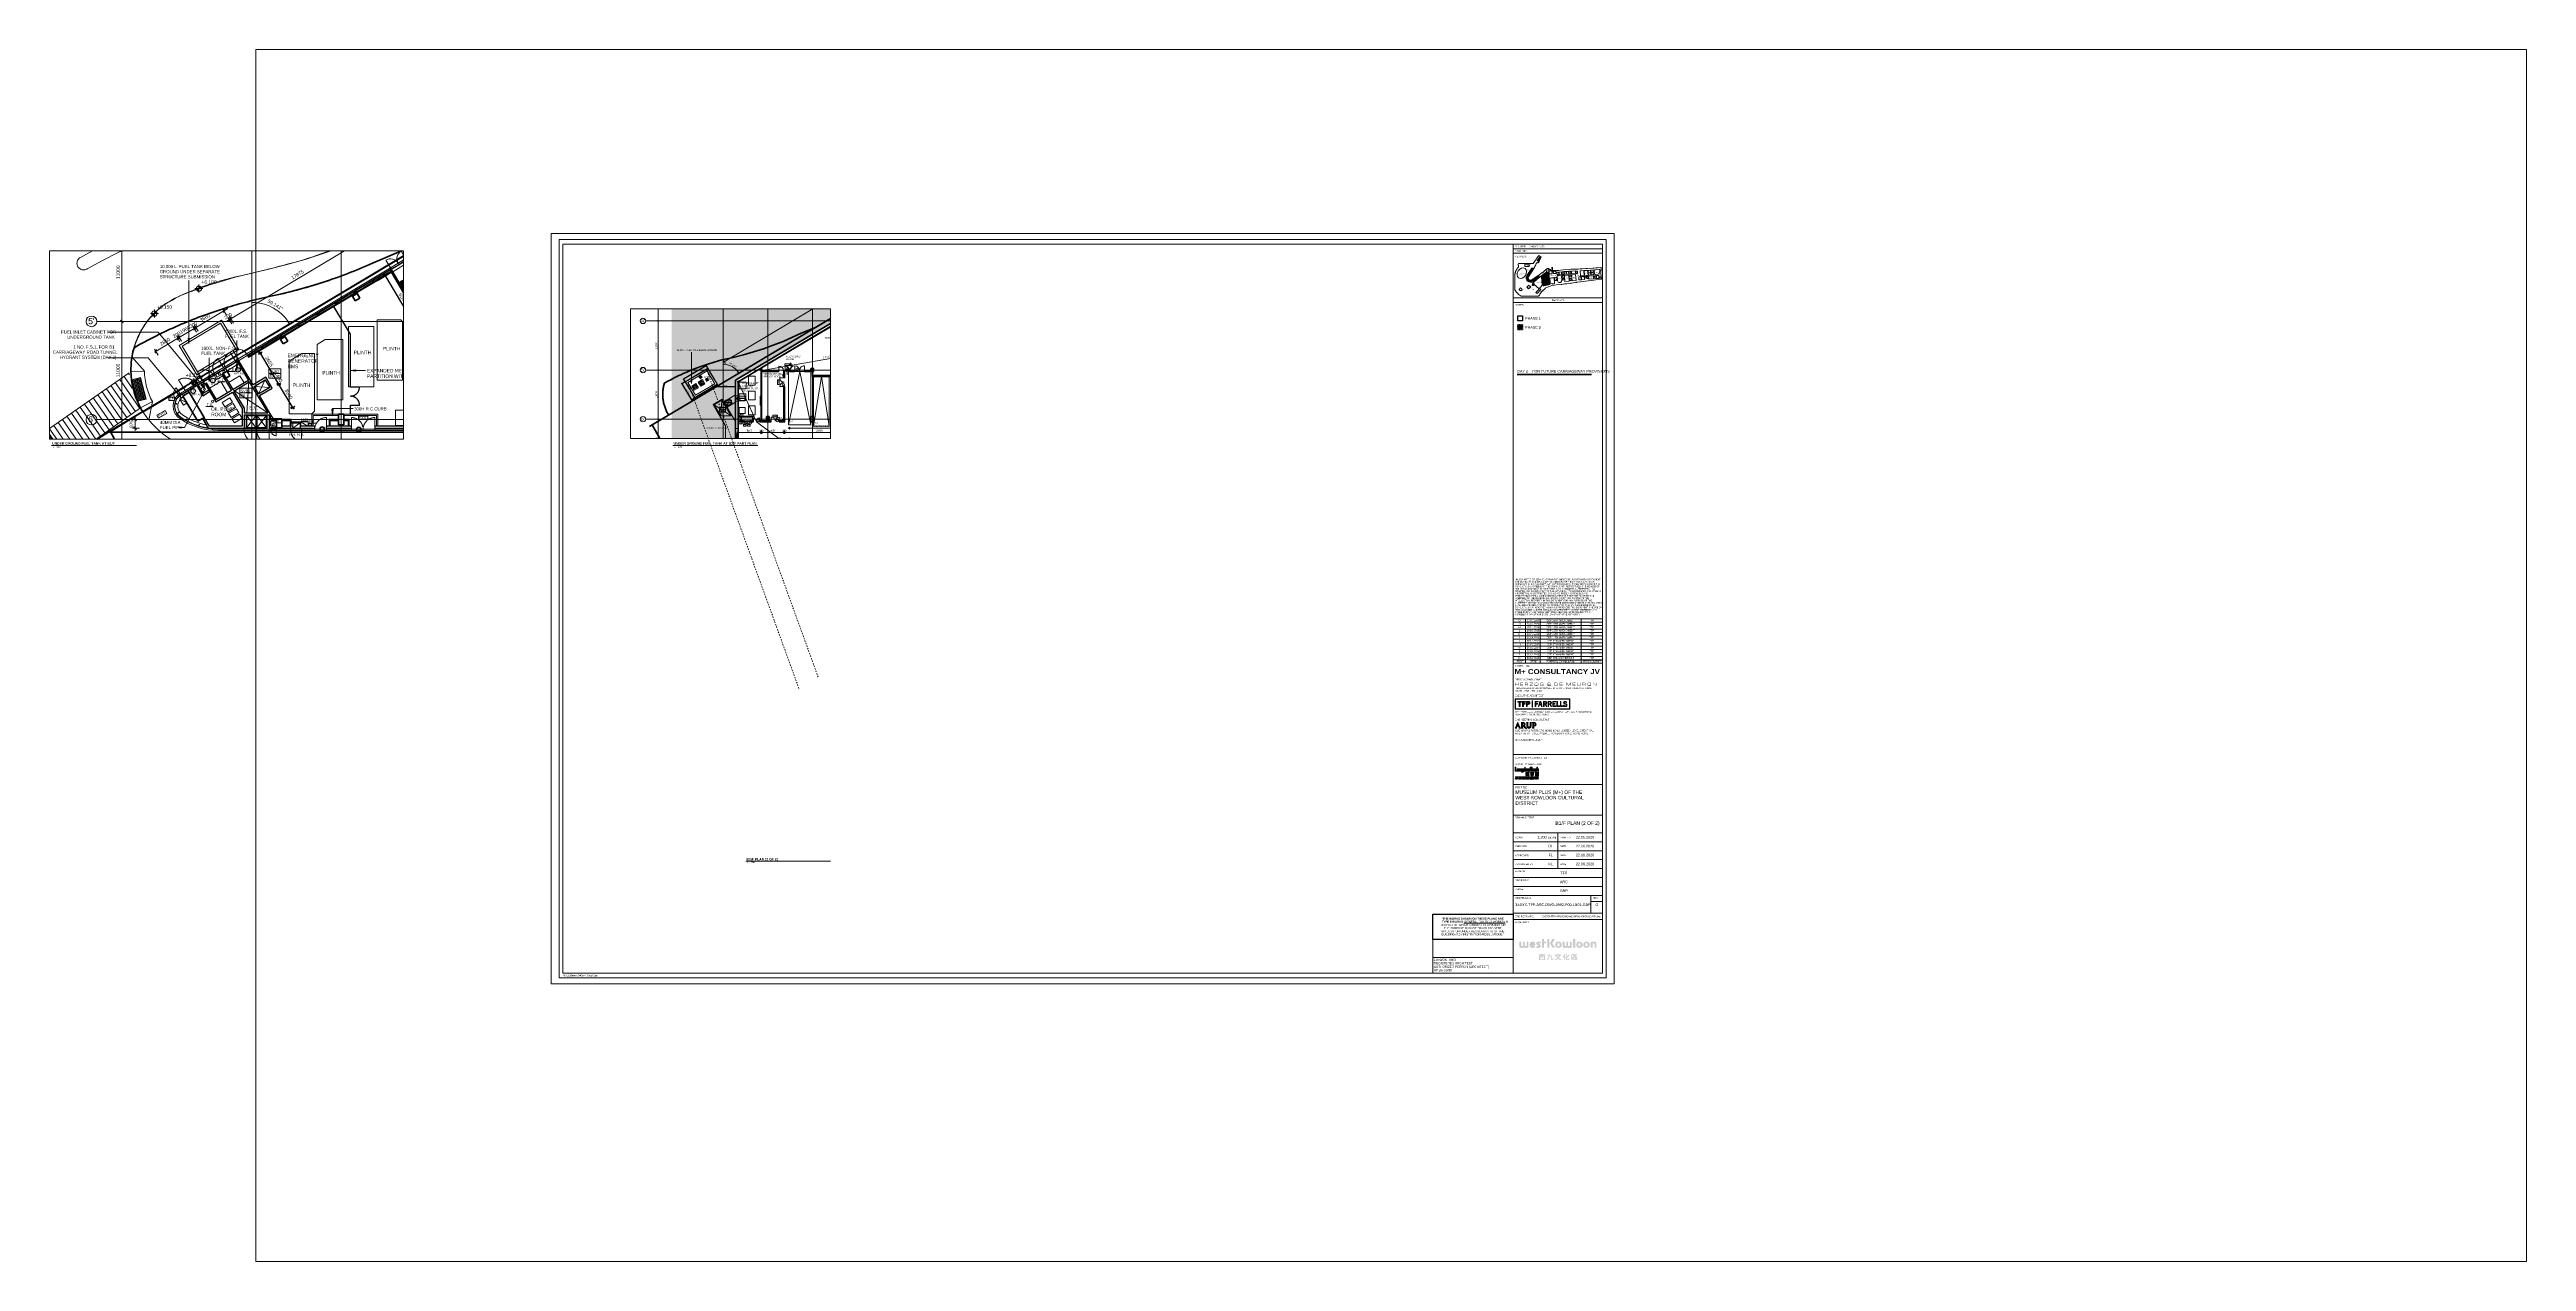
# Paper-space layout 'Layout1' of a CAD drawing. Header units: millimetres. Extents: x -910 to 1863, y -310 to 1047.
# The model-space entities are those that its viewports show. They can reach past a viewport. Long polylines and large blocks are cut down to what shows.
import ezdxf
from ezdxf.enums import TextEntityAlignment as Align

# ---------------------------------------------------------------- set-up
doc = ezdxf.new("R2010")
doc.units = ezdxf.units.MM
for name, pattern in [('AEC_Dash 0_53mm', [1.06, 0.53, -0.53]), ('Dash 1_16_', [3.175, 1.5875, -1.5875]), ('Dash dot', [14, 6, -4, 0, -4]), ('Dash2', [3, 1.5, -1.5]), ('Dash_2_', [9.525, 6.35, -3.175]), ('DASHED', [0.75, 0.5, -0.25]), ('Double dash', [24.5, 10, -3, 2, -3, 2, -4.5]), ('Double dash_2_', [42.8625, 15.875, -4.7625, 6.35, -4.7625, 6.35, -4.7625]), ('Grid Line', [21, 12, -3, 3, -3]), ('Hidden', [2.25, 1, -1.25]), ('IMPORT-D15-3', [24, 15, -3, 0, -3, 0, -3]), ('IMPORT-Hidden_samll_', [3, 2, -1]), ('Long Dash', [13.5, 9, -4.5]), ('SMALL DASH', [1.06, 0.53, -0.53])]:
    doc.linetypes.add(name, pattern=pattern)
for name, color, linetype, lineweight in [('0-1', 7, 'Continuous', 5), ('0-3', 7, 'Double dash_2_', 50), ('A-010-M_LINE', 90, 'Continuous', 5), ('A-200-M_WALL', 113, 'Continuous', 9), ('A-200-M_WALL_EXT', 113, 'Continuous', 9), ('A-200-M_WALL_INT', 2, 'Continuous', 9), ('A-230-M_FLOOR', 192, 'Continuous', 18), ('A-325-M_DOOR', 31, 'Continuous', 5), ('A-325-M_DOOR_PANEL', 31, 'Continuous', 5), ('A-325-MH_DOOR', 31, 'Long Dash', 5), ('A-770-ME_FFE_SA', 91, 'Continuous', 5), ('A-ANNO-DIMS', 7, 'Continuous', 9), ('A-ANNO-DIMS-1', 7, 'Continuous', 5), ('A-ANNO-NOTE', 7, 'Continuous', 5), ('A-ANNO-NOTE-1', 7, 'Continuous', 20), ('A-DETL', 102, 'Continuous', 5), ('A-DETL-1', 102, 'Continuous', 18), ('A-DETL-3', 102, 'Dash dot', 70), ('A-DETL-6', 102, 'IMPORT-D15-3', 5), ('A-DETL-GENF', 7, 'Continuous', 5), ('A-DETL-GENF-HDLN', 7, 'Hidden', 5), ('A-DETL-HDLN-1', 7, 'Dash2', 5), ('A-DETL-THIN', 7, 'Continuous', 5), ('A-DOOR', 7, 'Continuous', 5), ('A-DOOR-1', 7, 'Continuous', 9), ('A-DOOR-FRAM', 7, 'Continuous', 5), ('A-DOOR-HDLN', 7, 'Long Dash', 5), ('A-FLOR', 7, 'Continuous', 18), ('A-GENM', 7, 'Continuous', 5), ('A-GENM-1', 7, 'Continuous', 18), ('A-GLAZ', 7, 'Continuous', 5), ('A-GLAZ-1', 7, 'Continuous', 18), ('A-GLAZ-CURT', 7, 'Continuous', 5), ('A-GLAZ-CURT-2', 7, 'Continuous', 9), ('A-WALL-2', 7, 'Continuous', 35), ('A-WALL-3', 7, 'Continuous', 13), ('A-WALL-7', 7, 'Continuous', 5), ('C-PROP-LINE', 7, 'Double dash', 70), ('C-PROP-LINE-1', 7, 'Double dash_2_', 50), ('G-ANNO-DIMS', 111, 'Continuous', 5), ('G-ANNO-TEXT', 7, 'Continuous', 5), ('G-ANNO-TTLB', 7, 'Continuous', 5), ('G-ANNO-TTLB-THIN', 7, 'Continuous', 5), ('G-IMPT', 7, 'Continuous', 5), ('I-WALL', 7, 'Continuous', 9), ('I-WALL-3', 7, 'Continuous', 18), ('I-WALL-5', 7, 'Continuous', 30), ('I-WALL-6', 7, 'Continuous', 18), ('OAP280_B', 4, 'Continuous', 25), ('OAP280_C', 210, 'Continuous', 50), ('OAP280_W', 210, 'Continuous', 50), ('OAP832', 7, 'Continuous', 9), ('PHASE 2', 53, 'Dash 1_16_', 0), ('PHASE 2 UNDERLINE', 10, 'SMALL DASH', 35), ('Q-SPCQ', 7, 'Continuous', 5), ('S-280-M_COLUMN', 52, 'Continuous', 9), ('S-COLS-2', 7, 'Continuous', 35), ('S-COLS-3', 7, 'Continuous', 35), ('S-COLS-8', 7, 'Continuous', 30), ('S-COLS-9', 7, 'Continuous', 5), ('S-GRID-1', 7, 'Grid Line', 5), ('S-GRID-IDEN', 7, 'Continuous', 5), ('TITLE-TEXT_2.5', 7, 'Continuous', 5), ('UNDERLINE', 10, 'Continuous', 35)]:
    doc.layers.add(name, color=color, linetype=linetype, lineweight=lineweight)
for name, color, linetype, lineweight, true_color in [('A-DETL-GENF-5', 7, 'Continuous', 9, 0x525252), ('E-EQMT', 7, 'IMPORT-Hidden_samll_', 5, 0x656565), ('Q-SPCQ-1', 7, 'Continuous', 5, 0xdfbfff)]:
    doc.layers.add(name, color=color, linetype=linetype, lineweight=lineweight, true_color=true_color)
doc.layers.add('A-GBPc-201', color=201, linetype='DASHED')
doc.layers.add('P39B-2F_T$0$A-Symb-Door', color=7, linetype='Continuous')
doc.layers.add('G-ANNO-NPLT', color=7, linetype='Continuous', plot=False)
doc.styles.add('Arial', font='arial.ttf', dxfattribs={"height": 393.413174})
doc.styles.add('Arial Black', font='', dxfattribs={"height": 5.5})
doc.styles.add('Arial Narrow', font='ARIALN.TTF', dxfattribs={"height": 353.981763})
doc.styles.add('Arial_1', font='arial.ttf', dxfattribs={"height": 1.475299})
doc.styles.add('Arial_10', font='arial.ttf', dxfattribs={"width": 0.8, "height": 8})
doc.styles.add('Arial_11', font='arial.ttf', dxfattribs={"width": 0.8, "height": 12.5})
doc.styles.add('Arial_12', font='arial.ttf', dxfattribs={"width": 0.8, "height": 6.66664})
doc.styles.add('Arial_13', font='arial.ttf', dxfattribs={"width": 0.8, "height": 1.8})
doc.styles.add('Arial_14', font='arial.ttf', dxfattribs={"height": 1.672006})
doc.styles.add('Arial_15', font='arial.ttf', dxfattribs={"height": 2.950599})
doc.styles.add('Arial_16', font='arial.ttf', dxfattribs={"height": 2.5})
doc.styles.add('Arial_17', font='arial.ttf', dxfattribs={"height": 3.934132})
doc.styles.add('Arial_18', font='arial.ttf', dxfattribs={"height": 1.672006})
doc.styles.add('Arial_2', font='arial.ttf', dxfattribs={"height": 1.967066})
doc.styles.add('Arial_21', font='arial.ttf', dxfattribs={"height": 2.5})
doc.styles.add('Arial_3', font='arial.ttf', dxfattribs={"height": 590.11976})
doc.styles.add('Arial_4', font='arial.ttf', dxfattribs={"height": 688.473054})
doc.styles.add('Arial_5', font='arial.ttf', dxfattribs={"height": 1.081886})
doc.styles.add('Arial_6', font='arial.ttf', dxfattribs={"height": 295.05988})
doc.styles.add('Arial_7', font='arial.ttf', dxfattribs={"width": 0.9, "height": 393.413174})
doc.styles.add('Arial_9', font='arial.ttf', dxfattribs={"height": 1.18024})
doc.styles.add('Arial_B', font='arialbd.ttf', dxfattribs={"height": 2.739842})
doc.styles.add('P39B-2F_T$0$1.25mm -200', font='arial.ttf', dxfattribs={"width": 0.8, "height": 250})
doc.styles.add('TEXT2.5', font='arial.ttf', dxfattribs={"width": 0.8, "height": 2.5})
doc.styles.get('Arial Black').set_extended_font_data('Arial Black')
doc.dimstyles.new('Diagonal_-_1_8mm_Arial_2', dxfattribs={"dimscale": 304.8, "dimtxt": 360, "dimasz": 1.968504, "dimexe": 1.574803, "dimexo": 0.984252, "dimgap": 1.148294, "dimtad": 1, "dimdec": 0, "dimrnd": 5, "dimzin": 0, "dimdsep": 46, "dimtxsty": 'Arial_10', "dimblk1": 'OBLIQUE', "dimblk2": 'OBLIQUE', "dimsah": 1, "dimcen": 0.09, "dimdle": 1.574803, "dimadec": 0, "dimazin": 0, "dimtfac": 1, "dimtdec": 4, "dimtix": 1, "dimtmove": 0, "dimatfit": 3, "dimfxl": 1, "dimtvp": 1, "dimtolj": 1, "dimtzin": 0, "dimarcsym": 2})
doc.dimstyles.new('Diagonal_-_1_8mm_Arial_2_1', dxfattribs={"dimscale": 304.8, "dimtxt": 360, "dimasz": 1.968504, "dimexe": 1.574803, "dimexo": 0.984252, "dimgap": 1.148294, "dimtad": 1, "dimdec": 0, "dimrnd": 5, "dimzin": 0, "dimdsep": 46, "dimtxsty": 'Arial_11', "dimblk1": 'OBLIQUE', "dimblk2": 'OBLIQUE', "dimsah": 1, "dimcen": 0.09, "dimdle": 1.574803, "dimadec": 0, "dimazin": 0, "dimtfac": 1, "dimtdec": 4, "dimtix": 1, "dimtmove": 0, "dimatfit": 3, "dimfxl": 1, "dimtvp": 1, "dimtolj": 1, "dimtzin": 0, "dimarcsym": 2})
doc.dimstyles.new('Diagonal_-_2_0mm_Arial', dxfattribs={"dimscale": 304.8, "dimtxt": 500, "dimasz": 0.984252, "dimexe": 0.984252, "dimexo": 0.984252, "dimgap": 0.656168, "dimtad": 1, "dimdec": 0, "dimrnd": 5, "dimzin": 0, "dimdsep": 46, "dimtxsty": 'Arial_11', "dimblk1": 'OBLIQUE', "dimblk2": 'OBLIQUE', "dimsah": 1, "dimcen": 0.09, "dimdle": 0.656168, "dimadec": 0, "dimazin": 0, "dimtfac": 1, "dimtdec": 4, "dimtix": 1, "dimtmove": 0, "dimatfit": 3, "dimfxl": 1, "dimtvp": 1, "dimtolj": 1, "dimtzin": 0, "dimarcsym": 2})
doc.dimstyles.new('STR_mm_D2_5_Tick_14', dxfattribs={"dimscale": 304.8, "dimtxt": 125, "dimasz": 0.328084, "dimexe": 0.393701, "dimexo": 0.246063, "dimgap": 0.049213, "dimtad": 1, "dimdec": 0, "dimzin": 0, "dimdsep": 46, "dimtxsty": 'Arial_9', "dimblk1": 'OBLIQUE', "dimblk2": 'OBLIQUE', "dimsah": 1, "dimcen": 0.09, "dimadec": 1, "dimazin": 0, "dimtfac": 1, "dimtdec": 4, "dimtix": 1, "dimtmove": 1, "dimatfit": 3, "dimfxl": 1, "dimtvp": 1, "dimtolj": 1, "dimtzin": 0, "dimarcsym": 2})

# ---------------------------------------------------------------- blocks, each defined once
blk = doc.blocks.new('ARC_TFPTitleblock_A0_Landscape_Manual_Revisions - KEYNOTE_dwg_MMH 255962-22-07-6016-P4 _Footprint_-5376937-B1_F PLAN _2 OF 2_')
at = {"layer": 'G-IMPT'}
for p, q in [((834238, 818197), (834149, 818068)), ((834541, 818212), (834545, 818158)), ((834550, 818213), (834553, 818158)), ((835229, 818107), (835226, 818153)), ((835239, 818168), (835305, 818173)), ((835290, 818097), (835245, 818094)), ((835320, 818155), (835308, 818112)), ((834227, 817994), (834334, 818068)), ((834506, 818006), (834511, 817994)), ((834535, 818041), (834526, 818036))]:
    blk.add_line(p, q, dxfattribs=at)
at = {"layer": 'G-IMPT', "flags": 128}
for points in [[(834346, 818388), (834329, 818399), (834240, 818272), (834010, 818272), (834001, 818272), (833997, 818262), (833997, 818262), (833997, 818260), (833997, 818259), (833997, 818259), (833997, 818258), (833997, 818257), (833996, 818256), (833996, 818255), (833996, 818254), (833996, 818253), (833996, 818251), (833996, 818250), (833997, 818249), (833997, 818248), (833997, 818247), (833997, 818246), (833997, 818245), (833997, 818244), (833997, 818243), (833997, 818242), (833998, 818240), (833998, 818239), (833998, 818239), (833998, 818237), (833998, 818236), (833998, 818235), (833999, 818234), (833999, 818233), (833999, 818232), (833999, 818230), (833999, 818230), (833999, 818229), (833999, 818228), (833999, 818227), (833999, 818225), (833998, 818223), (833998, 818221), (833998, 818220), (833998, 818219), (833998, 818218), (833998, 818217), (833998, 818216), (833998, 818215), (833998, 818214), (833998, 818213), (833997, 818212), (833997, 818211), (833997, 818210), (833996, 818209), (833996, 818208), (833995, 818207), (833994, 818206), (833994, 818206), (833980, 818189), (833973, 818179), (833972, 818178), (833971, 818177), (833970, 818176), (833970, 818175), (833969, 818174), (833968, 818173), (833968, 818172), (833967, 818170), (833966, 818169), (833966, 818168), (833965, 818167), (833964, 818165), (833964, 818165), (833963, 818164), (833963, 818163), (833962, 818160), (833961, 818158), (833960, 818156), (833958, 818154), (833957, 818151), (833956, 818149), (833955, 818147), (833954, 818144), (833953, 818142), (833952, 818140), (833951, 818137), (833950, 818135), (833950, 818132), (833949, 818130), (833948, 818126), (833947, 818123), (833946, 818121), (833946, 818119), (833945, 818116), (833945, 818114), (833944, 818112), (833944, 818109), (833943, 818107), (833943, 818105), (833943, 818102), (833943, 818100), (833942, 818097), (833942, 818095), (833942, 818093), (833942, 818090), (833942, 818086), (833943, 818062), (833943, 818058), (833943, 818054), (833943, 818051), (833943, 818047), (833943, 818043), (833942, 818020), (833942, 817940), (833942, 817900), (833942, 817845), (833964, 817813), (833989, 817786), (834002, 817772), (834019, 817761), (834038, 817747), (834039, 817746), (834041, 817745), (834043, 817744), (834044, 817744), (834046, 817743), (834048, 817742), (834049, 817742), (834051, 817742), (834053, 817742), (834055, 817742), (834057, 817742), (834058, 817742), (834060, 817742), (834062, 817742), (834064, 817742), (834089, 817742), (834189, 817741), (834220, 817740), (834270, 817740), (834320, 817741), (834322, 817741), (834324, 817742), (834326, 817743), (834328, 817745), (834329, 817746), (834331, 817747), (834339, 817760), (834347, 817775), (834358, 817792), (834377, 817816), (834388, 817829), (834405, 817844), (834415, 817853), (834426, 817861), (834429, 817863), (834431, 817864), (834431, 817866), (834431, 817869), (834430, 817871), (834429, 817872), (834501, 817900), (834552, 817920), (834560, 817921), (834580, 817923), (834647, 817932), (834689, 817937), (834689, 817935), (834691, 817934), (834693, 817933), (834700, 817934), (834743, 817940), (834784, 817945), (834829, 817950), (834845, 817952), (834860, 817954), (834887, 817958), (834923, 817962), (834936, 817964), (834938, 817965), (834939, 817967), (834939, 817969), (834954, 817971), (835051, 817982), (835087, 817987), (835220, 818003), (835253, 818007), (835344, 818020), (835343, 818034), (835341, 818058), (835340, 818073), (835336, 818091), (835336, 818095), (835336, 818097), (835336, 818097), (835335, 818104), (835335, 818111), (835334, 818117), (835334, 818124), (835335, 818131), (835335, 818137), (835336, 818144), (835336, 818151), (835337, 818157), (835338, 818164), (835338, 818170), (835338, 818177), (835338, 818184), (835338, 818190), (835338, 818197), (835337, 818203), (835337, 818204), (835337, 818204), (835337, 818205), (835337, 818205), (835332, 818205), (835287, 818202), (835252, 818200), (835220, 818198), (835205, 818197), (835118, 818191), (835092, 818190), (835032, 818186), (834999, 818184), (834966, 818182), (834951, 818182), (834881, 818181), (834853, 818179), (834826, 818177), (834729, 818169), (834679, 818163), (834653, 818160), (834615, 818157), (834606, 818158), (834571, 818158), (834555, 818160), (834546, 818162), (834541, 818163), (834535, 818164), (834529, 818166), (834524, 818168), (834518, 818170), (834513, 818172), (834508, 818175), (834503, 818178), (834500, 818180), (834498, 818182), (834493, 818186), (834490, 818189), (834484, 818192), (834482, 818193), (834480, 818193), (834475, 818193), (834472, 818192), (834467, 818191), (834464, 818189), (834462, 818187), (834461, 818186), (834459, 818184), (834455, 818182), (834438, 818170), (834434, 818153), (834434, 818153), (834434, 818153), (834434, 818153), (834434, 818154), (834434, 818154), (834434, 818154), (834434, 818154), (834434, 818154), (834434, 818155), (834434, 818155), (834434, 818155), (834434, 818155), (834434, 818155), (834434, 818155), (834434, 818156), (834434, 818156), (834434, 818156), (834433, 818156), (834433, 818157), (834433, 818157), (834433, 818157), (834433, 818157), (834432, 818157), (834432, 818158), (834432, 818158), (834432, 818158), (834431, 818158), (834431, 818158), (834431, 818158), (834430, 818158), (834430, 818158), (834430, 818158), (834430, 818158), (834429, 818157), (834429, 818157), (834429, 818157), (834389, 818119), (834389, 818119), (834389, 818118), (834388, 818118), (834388, 818118), (834388, 818118), (834388, 818118), (834387, 818118), (834387, 818118), (834387, 818118), (834386, 818119), (834386, 818119), (834382, 818123), (834382, 818123), (834382, 818123), (834381, 818124), (834381, 818124), (834381, 818124), (834381, 818124), (834380, 818124), (834380, 818124), (834380, 818124), (834379, 818124), (834379, 818124), (834379, 818124), (834379, 818124), (834378, 818123), (834378, 818123), (834378, 818123), (834369, 818115), (834366, 818111), (834362, 818108), (834358, 818105), (834353, 818102), (834353, 818101), (834349, 818099), (834336, 818090), (834312, 818073), (834270, 818044), (834253, 818033), (834215, 818007), (834212, 818006), (834210, 818004), (834207, 818003), (834204, 818002), (834201, 818001), (834198, 818001), (834195, 818001), (834192, 818001), (834189, 818001), (834186, 818002), (834183, 818002), (834181, 818001), (834179, 818002), (834176, 818003), (834173, 818005), (834171, 818006), (834169, 818008), (834166, 818010), (834165, 818012), (834163, 818015), (834161, 818017), (834160, 818020), (834158, 818022), (834160, 818024), (834159, 818027), (834158, 818030), (834158, 818033), (834157, 818036), (834157, 818039), (834158, 818042), (834158, 818045), (834159, 818048), (834160, 818051), (834161, 818054), (834163, 818057), (834257, 818209), (834261, 818214), (834265, 818221), (834268, 818227), (834271, 818233), (834274, 818239), (834277, 818245), (834280, 818252), (834283, 818258), (834286, 818265), (834289, 818273), (834290, 818275), (834290, 818276), (834291, 818277), (834291, 818278), (834292, 818279), (834292, 818279), (834293, 818280), (834294, 818281), (834294, 818282), (834295, 818282), (834296, 818283), (834297, 818283), (834298, 818284), (834299, 818284), (834299, 818285), (834300, 818285), (834301, 818285), (834302, 818286), (834303, 818286), (834304, 818286), (834305, 818286), (834306, 818286), (834307, 818286), (834308, 818286), (834309, 818286), (834310, 818285), (834311, 818285), (834312, 818285), (834313, 818285), (834314, 818284), (834315, 818284), (834316, 818284), (834317, 818285), (834318, 818285), (834319, 818285), (834320, 818285), (834321, 818286), (834322, 818286), (834322, 818287), (834323, 818287), (834324, 818288), (834325, 818289), (834325, 818290), (834334, 818303), (834341, 818313), (834341, 818313), (834341, 818313), (834341, 818314), (834341, 818314), (834341, 818314), (834341, 818315), (834341, 818315), (834341, 818315), (834341, 818315), (834341, 818316), (834341, 818316), (834341, 818316), (834340, 818317), (834340, 818317), (834340, 818317), (834340, 818317), (834334, 818321), (834356, 818354), (834368, 818372), (834360, 818378)], [(834101, 818222), (834171, 818222), (834171, 818262), (834101, 818262)], [(834349, 818386), (834302, 818319), (834315, 818310), (834362, 818376)], [(834454, 818078), (834409, 818075), (834407, 818099), (834412, 818102), (834452, 818105)], [(834464, 818077), (834490, 818079), (834487, 818129), (834460, 818128), (834462, 818100)], [(834543, 818106), (834499, 818103), (834496, 818152), (834539, 818155)], [(834544, 818158), (834554, 818158), (834554, 818156), (834555, 818157), (834556, 818152), (834555, 818152), (834556, 818142), (834556, 818142), (834557, 818138), (834544, 818137), (834544, 818141), (834544, 818141), (834544, 818151), (834543, 818151), (834543, 818156), (834544, 818156)], [(834608, 818111), (834605, 818148), (834564, 818145), (834566, 818108)], [(834622, 818131), (834650, 818133), (834653, 818090), (834625, 818088)], [(834658, 818134), (834695, 818136), (834698, 818093), (834661, 818090)], [(834707, 818137), (834733, 818139), (834736, 818096), (834710, 818094)], [(834741, 818140), (834770, 818142), (834773, 818098), (834744, 818096)], [(834745, 818080), (834814, 818085), (834821, 817983), (834753, 817978)], [(834810, 818144), (834777, 818142), (834780, 818099), (834813, 818101)], [(834817, 818145), (834843, 818147), (834847, 818103), (834820, 818101)], [(834821, 818085), (834846, 818087), (834848, 818054), (834824, 818052)], [(834921, 818152), (834925, 818109), (834859, 818104), (834856, 818148)], [(834926, 818093), (834932, 817998), (834868, 817993), (834861, 818088)], [(834929, 818148), (834954, 818150), (834956, 818111), (834932, 818109)], [(835120, 818161), (835126, 818083), (835070, 818079), (835065, 818157)], [(835128, 818161), (835165, 818164), (835168, 818126), (835131, 818123)], [(835168, 818123), (835171, 818086), (835134, 818083), (835131, 818120)], [(835207, 818167), (835210, 818129), (835175, 818126), (835173, 818164)], [(835213, 818089), (835210, 818126), (835176, 818123), (835178, 818086)], [(834015, 817857), (834010, 817852), (834018, 817845), (834010, 817852)], [(834032, 817878), (834029, 817873), (834032, 817878), (834038, 817873)], [(834032, 817833), (834039, 817827), (834044, 817833), (834039, 817827)], [(834056, 817847), (834061, 817853), (834056, 817857), (834061, 817853)], [(834163, 817922), (834198, 817894), (834179, 817870), (834175, 817873), (834169, 817866), (834167, 817867), (834163, 817863), (834134, 817887), (834144, 817899), (834146, 817898), (834157, 817911), (834155, 817912)], [(834374, 818054), (834364, 818069), (834355, 818063), (834295, 818010), (834251, 817972), (834247, 817968), (834243, 817966), (834239, 817963), (834235, 817960), (834230, 817958), (834226, 817957), (834251, 817936), (834336, 817864), (834384, 817919)], [(834343, 818055), (834331, 818072), (834248, 818014), (834263, 817999)], [(834283, 817800), (834315, 817837), (834341, 817866), (834360, 817850), (834301, 817784)], [(834390, 817923), (834500, 817931), (834491, 818059), (834381, 818052)], [(834587, 817994), (834615, 817996), (834612, 818049), (834583, 818047), (834587, 817994)], [(834738, 818080), (834741, 818036), (834716, 818034), (834713, 818078)], [(834717, 818028), (834741, 818030), (834743, 818005), (834718, 818003)], [(834850, 818028), (834852, 817998), (834828, 817997), (834825, 818027)], [(835012, 818059), (835016, 818009), (834979, 818006), (834976, 818056)], [(835020, 818059), (835064, 818062), (835067, 818012), (835023, 818009)], [(835098, 818037), (835073, 818035), (835071, 818063), (835096, 818065)], [(835124, 818066), (835127, 818029), (835106, 818027), (835103, 818065)], [(835217, 818024), (835139, 818018), (835135, 818067), (835214, 818073)], [(835254, 818076), (835257, 818028), (835234, 818026), (835231, 818074)], [(835299, 818079), (835303, 818031), (835265, 818028), (835261, 818076)], [(835333, 818058), (835335, 818033), (835310, 818031), (835309, 818056)]]:
    blk.add_lwpolyline(points, close=True, dxfattribs=at)
for points in [[(834136, 818078), (834218, 818197), (834243, 818197), (834153, 818066)], [(834467, 818191), (834467, 818191), (834467, 818191), (834467, 818191), (834467, 818191), (834467, 818191), (834467, 818191), (834467, 818191), (834467, 818191), (834467, 818191), (834467, 818191), (834467, 818191), (834467, 818191), (834467, 818191), (834467, 818191), (834467, 818191), (834467, 818191), (834467, 818191), (834467, 818191), (834467, 818191), (834467, 818191), (834467, 818191), (834467, 818191), (834467, 818191), (834467, 818191), (834467, 818191), (834467, 818191), (834467, 818191), (834467, 818191), (834467, 818191), (834467, 818191), (834467, 818191), (834467, 818191), (834467, 818191), (834467, 818191), (834467, 818191), (834467, 818191), (834467, 818191), (834467, 818191), (834467, 818191), (834467, 818191), (834468, 818191), (834468, 818191), (834468, 818191), (834468, 818191), (834468, 818191), (834468, 818191), (834468, 818191), (834468, 818191), (834468, 818191), (834468, 818191), (834468, 818191), (834468, 818191), (834468, 818191), (834468, 818191), (834468, 818191), (834468, 818191), (834468, 818191), (834468, 818191), (834468, 818191), (834468, 818191), (834468, 818191), (834468, 818191), (834468, 818191), (834468, 818191), (834468, 818191), (834468, 818191), (834468, 818191), (834468, 818191), (834468, 818191), (834468, 818191), (834468, 818191), (834468, 818191), (834468, 818192), (834469, 818192), (834469, 818192), (834469, 818192), (834469, 818192), (834469, 818192), (834469, 818192), (834469, 818192), (834469, 818192), (834469, 818192), (834469, 818192), (834469, 818192), (834469, 818192), (834469, 818192), (834469, 818192), (834469, 818192), (834469, 818192), (834469, 818192), (834469, 818192), (834469, 818192), (834469, 818192), (834469, 818192), (834469, 818192), (834469, 818192), (834469, 818192), (834470, 818192), (834470, 818192), (834470, 818192), (834470, 818192), (834470, 818192), (834470, 818192), (834470, 818192), (834470, 818192), (834470, 818192), (834470, 818192), (834470, 818192), (834470, 818192), (834470, 818192), (834470, 818192), (834470, 818192), (834470, 818192), (834470, 818192), (834470, 818192), (834470, 818192), (834470, 818192), (834471, 818192), (834471, 818192), (834471, 818192), (834471, 818192), (834471, 818192), (834471, 818192), (834471, 818192), (834471, 818192), (834471, 818192), (834471, 818192), (834471, 818192), (834472, 818192), (834472, 818192), (834472, 818192), (834472, 818192), (834472, 818192), (834472, 818192), (834472, 818192), (834472, 818192), (834472, 818192), (834473, 818192), (834473, 818192), (834473, 818192), (834473, 818192), (834473, 818192), (834473, 818192), (834473, 818192), (834473, 818192), (834473, 818192), (834473, 818192), (834473, 818192), (834473, 818192), (834473, 818192), (834474, 818193), (834474, 818193), (834474, 818193), (834474, 818193), (834474, 818193), (834474, 818193), (834474, 818193), (834474, 818193), (834474, 818193), (834474, 818193), (834474, 818193), (834474, 818193), (834474, 818193), (834474, 818193), (834474, 818193), (834474, 818193), (834474, 818193), (834475, 818193), (834475, 818193), (834475, 818193), (834475, 818193), (834475, 818192), (834475, 818192), (834475, 818192), (834475, 818192), (834475, 818192), (834475, 818192), (834475, 818192), (834475, 818192), (834475, 818192), (834475, 818192), (834475, 818192), (834475, 818192), (834476, 818192), (834476, 818192), (834476, 818192), (834476, 818192), (834476, 818192), (834476, 818192), (834476, 818192), (834476, 818192), (834476, 818192), (834476, 818192), (834476, 818192), (834476, 818192), (834476, 818192), (834476, 818192), (834476, 818192), (834476, 818192), (834477, 818192), (834477, 818192), (834477, 818192), (834477, 818192), (834477, 818192), (834477, 818192), (834477, 818192), (834477, 818192), (834477, 818192), (834477, 818192), (834477, 818192), (834477, 818192), (834477, 818192), (834477, 818192), (834477, 818192), (834478, 818192), (834478, 818192), (834478, 818192), (834478, 818192), (834478, 818192), (834478, 818192), (834478, 818192), (834478, 818192), (834478, 818192), (834478, 818192), (834478, 818192), (834478, 818192), (834478, 818192), (834478, 818192), (834479, 818192), (834479, 818192), (834479, 818192), (834479, 818191), (834479, 818191), (834479, 818191), (834479, 818191), (834479, 818191), (834479, 818191), (834479, 818191), (834479, 818191), (834479, 818191), (834479, 818191), (834479, 818191), (834480, 818191), (834480, 818191), (834480, 818191), (834480, 818191), (834480, 818191), (834480, 818191), (834480, 818191), (834480, 818191), (834480, 818191), (834480, 818191), (834480, 818191), (834480, 818191), (834480, 818191), (834481, 818190), (834481, 818190), (834481, 818190), (834481, 818190), (834481, 818190), (834481, 818190), (834481, 818190), (834481, 818190), (834481, 818190), (834481, 818190), (834481, 818190), (834481, 818190), (834481, 818190), (834482, 818190), (834482, 818190), (834482, 818190), (834482, 818190), (834482, 818190), (834482, 818190), (834482, 818189), (834482, 818189), (834482, 818189), (834482, 818189), (834482, 818189), (834482, 818189), (834482, 818189), (834483, 818189), (834483, 818189), (834483, 818189), (834483, 818189), (834483, 818189), (834483, 818189), (834483, 818189), (834483, 818189), (834483, 818189), (834483, 818188), (834483, 818188), (834483, 818188), (834483, 818188), (834483, 818188), (834483, 818188), (834483, 818188), (834483, 818188), (834483, 818188), (834483, 818188), (834483, 818188), (834483, 818188), (834484, 818188), (834484, 818188), (834486, 818186), (834486, 818186), (834486, 818186), (834486, 818186), (834486, 818186), (834486, 818186), (834486, 818186), (834486, 818186), (834486, 818186), (834486, 818186), (834486, 818186), (834486, 818186), (834486, 818186), (834486, 818186), (834486, 818186), (834486, 818186), (834486, 818186), (834486, 818186), (834486, 818186), (834486, 818186), (834486, 818186), (834486, 818186), (834486, 818186), (834486, 818186), (834487, 818186), (834487, 818186), (834487, 818185), (834487, 818185), (834487, 818185), (834487, 818185), (834487, 818185), (834487, 818185), (834487, 818185), (834488, 818185), (834488, 818185), (834488, 818185), (834488, 818185), (834488, 818184), (834488, 818184), (834488, 818184), (834488, 818184), (834488, 818184), (834489, 818184), (834489, 818184), (834489, 818184), (834489, 818184), (834489, 818184), (834489, 818184), (834489, 818183), (834489, 818183), (834489, 818183), (834489, 818183), (834490, 818183), (834490, 818183), (834490, 818183), (834490, 818183), (834490, 818183), (834490, 818183), (834490, 818183), (834490, 818183), (834490, 818183), (834490, 818183), (834490, 818183), (834490, 818183), (834490, 818182), (834490, 818182), (834490, 818179), (834493, 818139), (834494, 818133), (834494, 818133), (834494, 818132), (834494, 818132), (834494, 818132), (834494, 818132), (834494, 818132), (834494, 818132), (834494, 818132), (834494, 818132), (834492, 818132), (834490, 818132), (834480, 818131), (834460, 818130), (834450, 818129), (834445, 818129), (834445, 818129), (834445, 818129), (834445, 818129), (834445, 818129), (834445, 818129), (834445, 818129), (834445, 818129), (834445, 818129), (834445, 818129), (834445, 818129), (834445, 818129), (834445, 818130), (834446, 818130), (834446, 818130), (834446, 818130), (834446, 818130), (834446, 818130), (834446, 818131), (834446, 818131), (834446, 818131), (834447, 818131), (834447, 818131), (834447, 818131), (834447, 818132), (834447, 818132), (834447, 818132), (834447, 818132), (834448, 818132), (834448, 818132), (834448, 818133), (834448, 818133), (834448, 818133), (834448, 818133), (834448, 818133), (834448, 818133), (834449, 818134), (834449, 818134), (834449, 818134), (834449, 818134), (834449, 818134), (834449, 818134), (834449, 818135), (834449, 818135), (834450, 818135), (834450, 818135), (834450, 818135), (834450, 818135), (834450, 818136), (834450, 818136), (834450, 818136), (834450, 818136), (834451, 818136), (834451, 818136), (834451, 818137), (834451, 818137), (834451, 818137), (834451, 818137), (834451, 818137), (834451, 818137), (834452, 818138), (834452, 818138), (834452, 818138), (834452, 818138), (834452, 818138), (834452, 818139), (834452, 818139), (834452, 818139), (834452, 818139), (834453, 818139), (834453, 818139), (834453, 818140), (834453, 818140), (834453, 818140), (834453, 818140), (834453, 818140), (834453, 818140), (834453, 818141), (834454, 818141), (834454, 818141), (834454, 818141), (834454, 818141), (834454, 818142), (834454, 818142), (834454, 818142), (834454, 818142), (834454, 818142), (834454, 818142), (834454, 818142), (834454, 818142), (834454, 818142), (834454, 818142), (834454, 818142), (834454, 818142), (834455, 818143), (834455, 818143), (834455, 818143), (834455, 818143), (834455, 818143), (834455, 818143), (834455, 818144), (834455, 818144), (834455, 818144), (834455, 818144), (834455, 818144), (834455, 818144), (834456, 818145), (834456, 818145), (834456, 818145), (834456, 818145), (834456, 818145), (834456, 818145), (834456, 818146), (834456, 818146), (834456, 818146), (834456, 818146), (834456, 818146), (834456, 818146), (834456, 818147), (834456, 818147), (834457, 818147), (834457, 818147), (834457, 818147), (834457, 818148), (834457, 818148), (834457, 818148), (834457, 818148), (834457, 818148), (834457, 818148), (834457, 818149), (834457, 818149), (834457, 818149), (834457, 818149), (834457, 818149), (834457, 818149), (834458, 818150), (834458, 818150), (834458, 818150), (834458, 818150), (834458, 818150), (834458, 818150), (834458, 818151), (834458, 818151), (834458, 818151), (834458, 818151), (834458, 818151), (834458, 818152), (834458, 818152), (834458, 818152), (834458, 818152), (834458, 818152), (834458, 818152), (834459, 818153), (834459, 818153), (834459, 818153), (834459, 818153), (834459, 818153), (834459, 818154), (834459, 818154), (834459, 818154), (834459, 818154), (834459, 818154), (834459, 818154), (834459, 818155), (834459, 818155), (834459, 818155), (834459, 818155), (834459, 818155), (834459, 818155), (834459, 818156), (834459, 818156), (834459, 818156), (834459, 818156), (834459, 818156), (834459, 818156), (834459, 818156), (834459, 818156), (834459, 818156), (834459, 818156), (834459, 818156), (834459, 818157), (834459, 818157), (834460, 818157), (834460, 818157), (834460, 818157), (834460, 818157), (834460, 818157), (834460, 818157), (834460, 818158), (834460, 818158), (834460, 818158), (834460, 818158), (834460, 818158), (834460, 818158), (834460, 818158), (834460, 818159), (834460, 818159), (834460, 818159), (834460, 818159), (834460, 818159), (834460, 818159), (834460, 818159), (834460, 818159), (834460, 818160), (834460, 818160), (834460, 818160), (834460, 818160), (834460, 818160), (834460, 818160), (834460, 818160), (834460, 818160), (834460, 818161), (834460, 818161), (834460, 818161), (834460, 818161), (834460, 818161), (834460, 818161), (834460, 818161), (834460, 818161), (834460, 818162), (834460, 818162), (834460, 818162), (834460, 818162), (834460, 818162), (834460, 818162), (834460, 818162), (834460, 818163), (834460, 818163), (834460, 818163), (834460, 818163), (834460, 818163), (834460, 818163), (834460, 818163), (834460, 818163), (834460, 818164), (834460, 818164), (834460, 818164), (834460, 818164), (834460, 818164), (834460, 818164), (834460, 818164), (834460, 818164), (834460, 818165), (834460, 818165), (834460, 818165), (834460, 818165), (834460, 818165), (834460, 818165), (834460, 818165), (834460, 818166), (834460, 818166), (834460, 818166), (834460, 818166), (834460, 818166), (834460, 818166), (834460, 818166), (834460, 818166), (834460, 818167), (834460, 818167), (834460, 818167), (834460, 818167), (834460, 818167), (834460, 818167), (834460, 818167), (834460, 818167), (834460, 818168), (834460, 818168), (834460, 818168), (834460, 818168), (834460, 818168), (834460, 818168), (834460, 818168), (834460, 818169), (834460, 818169), (834460, 818169), (834460, 818169), (834460, 818169), (834460, 818169), (834460, 818169), (834460, 818169), (834460, 818170), (834460, 818170), (834460, 818170), (834460, 818170), (834460, 818170), (834460, 818170), (834460, 818170), (834460, 818170), (834460, 818171), (834460, 818171), (834460, 818171), (834460, 818171), (834460, 818171), (834460, 818171), (834460, 818171), (834460, 818172), (834460, 818172), (834460, 818172), (834460, 818172), (834460, 818172), (834460, 818172), (834460, 818172), (834460, 818172), (834460, 818173), (834460, 818173), (834460, 818173), (834460, 818173), (834460, 818173), (834460, 818173), (834460, 818173), (834460, 818173), (834460, 818174), (834460, 818174), (834460, 818174), (834460, 818174), (834460, 818174), (834460, 818174), (834460, 818174), (834460, 818174), (834460, 818175), (834460, 818175), (834460, 818175), (834460, 818175), (834460, 818175), (834460, 818175), (834460, 818175), (834460, 818175), (834460, 818176), (834460, 818176), (834460, 818176), (834459, 818176), (834459, 818176), (834459, 818176), (834459, 818176), (834459, 818176), (834459, 818176), (834459, 818176), (834459, 818176), (834459, 818176), (834459, 818176), (834459, 818176), (834459, 818176), (834459, 818176), (834459, 818176), (834459, 818176), (834459, 818176), (834459, 818176), (834459, 818177), (834460, 818178), (834460, 818181), (834461, 818184), (834461, 818185), (834461, 818185), (834461, 818185), (834461, 818186), (834461, 818186), (834461, 818186), (834461, 818186), (834461, 818186), (834461, 818186), (834461, 818186), (834463, 818185), (834464, 818185), (834464, 818185), (834464, 818185), (834464, 818185), (834464, 818185), (834464, 818185), (834464, 818185), (834464, 818185), (834464, 818185), (834465, 818186), (834465, 818189), (834465, 818189), (834466, 818189), (834466, 818189), (834466, 818189), (834466, 818189), (834466, 818189), (834466, 818189), (834466, 818189), (834466, 818189), (834466, 818189), (834466, 818189), (834466, 818189), (834466, 818189), (834466, 818189), (834466, 818189), (834466, 818190), (834466, 818190), (834466, 818190), (834466, 818190), (834466, 818190), (834466, 818190), (834466, 818190), (834466, 818190), (834466, 818190), (834466, 818190), (834466, 818190), (834466, 818190), (834466, 818190), (834466, 818190), (834466, 818190), (834466, 818190), (834466, 818190), (834466, 818190), (834466, 818190), (834466, 818190), (834466, 818190), (834466, 818190), (834466, 818190), (834466, 818190), (834466, 818190), (834466, 818190), (834466, 818190), (834466, 818190), (834466, 818190), (834466, 818190), (834466, 818190), (834466, 818190), (834466, 818190), (834466, 818190), (834466, 818190), (834466, 818190), (834466, 818190), (834466, 818190), (834466, 818190), (834466, 818190), (834466, 818190), (834466, 818190), (834466, 818190), (834466, 818190), (834466, 818190), (834466, 818190), (834466, 818190), (834466, 818191), (834466, 818191), (834466, 818191), (834466, 818191), (834466, 818191), (834466, 818191), (834466, 818191), (834466, 818191), (834467, 818191), (834467, 818191), (834467, 818191), (834467, 818191), (834467, 818191), (834467, 818191), (834467, 818191), (834467, 818191), (834467, 818191), (834467, 818191), (834467, 818191), (834467, 818191), (834467, 818191), (834467, 818191), (834467, 818191), (834467, 818191), (834467, 818191), (834467, 818191), (834467, 818191)], [(835063, 818082), (835063, 818078), (835006, 818074), (835001, 818153), (835057, 818157), (835063, 818078)], [(834239, 817915), (834235, 817918), (834234, 817917), (834220, 817928), (834234, 817945), (834249, 817932), (834256, 817941), (834258, 817940), (834255, 817935), (834253, 817933), (834257, 817929), (834253, 817925)], [(834224, 817998), (834331, 818072), (834343, 818055), (834237, 817981)], [(834252, 817922), (834252, 817913), (834252, 817913), (834252, 817921), (834250, 817921), (834248, 817924)], [(834525, 818035), (834507, 818034), (834507, 818034), (834507, 818034), (834507, 818034), (834507, 818034), (834507, 818034), (834507, 818034), (834507, 818034), (834507, 818034), (834507, 818034), (834506, 818034), (834506, 818034), (834506, 818034), (834506, 818034), (834506, 818034), (834506, 818034), (834506, 818034), (834506, 818034), (834506, 818034), (834506, 818034), (834506, 818034), (834506, 818034), (834506, 818033), (834506, 818033), (834506, 818033), (834505, 818033), (834505, 818033), (834505, 818033), (834505, 818033), (834505, 818033), (834505, 818033), (834505, 818033), (834505, 818033), (834505, 818033), (834505, 818033), (834505, 818033), (834505, 818033), (834505, 818033), (834505, 818033), (834505, 818033), (834505, 818032), (834505, 818032), (834505, 818032), (834505, 818032), (834505, 818032), (834505, 818032), (834505, 818032), (834504, 818032), (834504, 818032), (834504, 818032), (834504, 818032), (834504, 818032), (834504, 818032), (834504, 818032), (834504, 818031), (834504, 818031), (834504, 818031), (834504, 818031), (834504, 818031), (834504, 818031), (834504, 818031), (834504, 818031), (834504, 818031), (834504, 818031), (834504, 818031), (834506, 818007)], [(834512, 817989), (834512, 817955), (834512, 817955), (834512, 817955), (834512, 817955), (834512, 817955), (834512, 817955), (834512, 817955), (834512, 817955), (834512, 817955), (834512, 817955), (834512, 817955), (834512, 817955), (834512, 817955), (834512, 817954), (834512, 817954), (834512, 817954), (834512, 817954), (834512, 817954), (834512, 817954), (834512, 817954), (834512, 817954), (834512, 817954), (834512, 817954), (834512, 817954), (834512, 817954), (834512, 817954), (834512, 817954), (834512, 817954), (834512, 817954), (834512, 817954), (834512, 817953), (834512, 817953), (834512, 817953), (834512, 817953), (834512, 817953), (834512, 817953), (834512, 817953), (834512, 817953), (834512, 817953), (834513, 817953), (834513, 817953), (834513, 817953), (834513, 817953), (834513, 817953), (834513, 817953), (834513, 817953), (834513, 817953), (834513, 817953), (834513, 817953), (834513, 817953), (834513, 817953), (834513, 817953), (834513, 817953), (834513, 817952), (834513, 817952), (834513, 817952), (834513, 817952), (834514, 817952), (834514, 817952), (834514, 817952), (834514, 817952), (834514, 817952), (834514, 817952), (834514, 817952), (834514, 817952), (834541, 817947), (834542, 817947), (834542, 817947), (834543, 817946), (834543, 817946), (834543, 817946), (834547, 817941), (834547, 817941), (834547, 817941), (834547, 817941), (834547, 817941), (834547, 817941), (834547, 817941), (834547, 817941), (834547, 817941), (834547, 817941), (834547, 817941), (834547, 817941), (834547, 817941), (834547, 817941), (834547, 817941), (834547, 817941), (834547, 817941), (834548, 817941), (834548, 817941), (834548, 817941), (834548, 817941), (834548, 817941), (834548, 817941), (834548, 817941), (834548, 817941), (834548, 817941), (834548, 817940), (834548, 817940), (834548, 817940), (834548, 817940), (834548, 817940), (834548, 817940), (834548, 817940), (834548, 817940), (834548, 817940), (834548, 817940), (834549, 817940), (834549, 817940), (834549, 817940), (834549, 817940), (834549, 817940), (834549, 817940), (834549, 817940), (834549, 817940), (834549, 817940), (834549, 817940), (834549, 817940), (834549, 817940), (834549, 817940), (834549, 817940), (834549, 817940), (834549, 817940), (834549, 817940), (834549, 817940), (834549, 817940), (834550, 817940), (834550, 817940), (834550, 817940), (834550, 817940), (834550, 817940), (834578, 817948), (834578, 817948), (834578, 817948), (834578, 817948), (834578, 817948), (834579, 817948), (834579, 817948), (834579, 817949), (834579, 817949), (834579, 817949), (834579, 817949), (834579, 817949), (834579, 817949), (834579, 817949), (834580, 817949), (834580, 817949), (834580, 817949), (834580, 817949), (834580, 817949), (834580, 817949), (834580, 817949), (834580, 817949), (834580, 817950), (834580, 817950), (834581, 817950), (834581, 817950), (834581, 817950), (834581, 817950), (834581, 817950), (834581, 817950), (834581, 817950), (834581, 817950), (834581, 817951), (834581, 817951), (834581, 817951), (834581, 817951), (834582, 817951), (834582, 817951), (834582, 817951), (834582, 817951), (834582, 817951), (834582, 817952), (834582, 817952), (834582, 817952), (834582, 817952), (834582, 817952), (834582, 817952), (834582, 817952), (834582, 817952), (834582, 817953), (834582, 817953), (834582, 817953), (834582, 817953), (834582, 817953), (834582, 817953), (834582, 817953), (834582, 817953), (834582, 817954), (834582, 817954), (834582, 817954), (834582, 817954), (834582, 817954), (834582, 817954), (834582, 817954), (834582, 817954), (834577, 818032), (834577, 818032), (834577, 818032), (834577, 818032), (834577, 818032), (834577, 818033), (834577, 818033), (834577, 818033), (834577, 818033), (834577, 818033), (834577, 818033), (834577, 818033), (834577, 818033), (834577, 818034), (834577, 818034), (834576, 818034), (834576, 818034), (834576, 818034), (834576, 818034), (834576, 818034), (834576, 818034), (834576, 818035), (834576, 818035), (834576, 818035), (834576, 818035), (834576, 818035), (834576, 818035), (834576, 818035), (834576, 818035), (834576, 818035), (834575, 818036), (834575, 818036), (834575, 818036), (834575, 818036), (834575, 818036), (834575, 818036), (834575, 818036), (834575, 818036), (834575, 818036), (834575, 818036), (834574, 818036), (834574, 818037), (834574, 818037), (834574, 818037), (834574, 818037), (834574, 818037), (834574, 818037), (834574, 818037), (834573, 818037), (834573, 818037), (834573, 818037), (834573, 818037), (834573, 818037), (834573, 818037), (834573, 818037), (834573, 818037), (834573, 818037), (834572, 818037), (834572, 818037), (834572, 818037), (834572, 818037), (834572, 818037), (834572, 818037), (834572, 818037), (834572, 818038), (834537, 818041)], [(834634, 817990), (834634, 817994), (834631, 817994), (834626, 818072), (834698, 818077), (834704, 817999), (834697, 817999), (834697, 817995)]]:
    blk.add_lwpolyline(points, dxfattribs=at)
at = {"layer": 'G-IMPT'}
for centre, radius, start, end in [((835240, 818154), 14.2, 93.9986, 183.9986), ((835244, 818108), 14.3, 183.9986, 273.9986), ((835288, 818118), 20.2, 273.9986, 343.9986), ((835306, 818159), 14.3, 343.9986, 93.9986), ((834036, 817853), 21.5, 111.1577, 168.1692), ((834036, 817853), 21.5, 111.157, 168.1698), ((834032, 817847), 14.4, 188.2889, 271.8878), ((834032, 817847), 14.4, 188.2912, 271.8856), ((834037, 817854), 19.3, 10.528, 88.7372), ((834037, 817854), 19.3, 10.5292, 88.736), ((834037, 817851), 19.9, 290.9361, 348.9832), ((834037, 817851), 19.9, 290.9335, 348.9859), ((834194, 818038), 70.9, 145.3666, 307.1065), ((834194, 818038), 54.4, 145.7793, 307.1065), ((834194, 818038), 49.9, 145.3304, 307.1065), ((834261, 817902), 25, 120.0133, 148.3931), ((834256, 817922), 3.79, 140.3115, 180.0007), ((834509, 818007), 3, 183.9989, 202.944), ((834500, 817989), 12, 358.8482, 22.944), ((834525, 818038), 3.02, 274.0019, 298.7417), ((834537, 818038), 3.02, 84.2691, 118.7442), ((834666, 817993), 31.5, 183.9989, 3.9989)]:
    blk.add_arc(centre, radius, start, end, dxfattribs=at)
blk.add_ellipse((834054, 818114), major_axis=(52, 75.8), ratio=0.753976, dxfattribs=at)
at = {"layer": 'G-IMPT', "attachment_point": 1, "line_spacing_factor": 0.938532}
for s, insert, char_height, width, rotation, style in [('Mega Performance Venue/\\PExhibition Centre', (834010, 818115), 8, 125.3, 3.9989, 'Arial_10'), ('P46', (834045, 818131), 8, 18.74, 3.9989, 'Arial_10'), ('Existing Salt Water\\PPumping Station', (834103, 818259), 8, 88.61, 359.8746, 'Arial_10'), ('ARENA\\PPLAZA', (834137, 818167), 8, 36.3, 3.9989, 'Arial_10'), ('P47', (834144, 818181), 8, 18.74, 3.9989, 'Arial_10'), ('P43B', (834147, 818093), 8, 25.76, 3.9989, 'Arial_10'), ('P44', (834325, 818351), 8, 18.74, 3.9989, 'Arial_10'), ('P39A', (834411, 818099), 8, 25.76, 3.9989, 'Arial_10'), ('M+ - CSF', (834411, 818088), 8, 45.38, 3.9989, 'Arial_10'), ('P42', (834459, 818144), 8, 18.74, 3.9989, 'Arial_10'), ('Station', (834462, 818158), 8, 32.79, 3.9989, 'Arial_10'), ('CLP', (834463, 818178), 8, 20.49, 3.9989, 'Arial_10'), ('Sub-', (834463, 818167), 8, 22.25, 3.9989, 'Arial_10'), ('P39B', (834464, 818107), 8, 25.76, 3.9989, 'Arial_10'), ('P34', (834502, 818139), 8, 18.74, 3.9989, 'Arial_10'), ('P31', (834567, 818140), 8, 18.74, 3.9989, 'Arial_10'), ('P29', (834623, 818125), 8, 18.74, 3.9989, 'Arial_10'), ('P28', (834659, 818128), 8, 18.74, 3.9989, 'Arial_10'), ('P27', (834711, 818132), 8, 18.74, 3.9989, 'Arial_10'), ('P24', (834744, 818134), 8, 18.74, 3.9989, 'Arial_10'), ('P22', (834780, 818136), 8, 18.74, 3.9989, 'Arial_10'), ('P19', (834820, 818134), 8, 18.74, 3.9989, 'Arial_10'), ('P17', (834860, 818141), 8, 18.74, 3.9989, 'Arial_10'), ('P16', (834931, 818142), 8, 18.74, 3.9989, 'Arial_10'), ('CENTRAL\\PSQUARE', (834943, 818094), 8, 48.79, 3.9989, 'Arial_10'), ('P14', (835008, 818146), 8, 18.74, 3.9989, 'Arial_10'), ('CCP', (835023, 818118), 8, 22.25, 3.9989, 'Arial_10'), ('P12', (835068, 818150), 8, 18.74, 3.9989, 'Arial_10'), ('Medium\\PTheatre II', (835075, 818129), 8, 45.09, 3.9989, 'Arial_10'), ('P09', (835131, 818158), 8, 18.74, 3.9989, 'Arial_10'), ('P06', (835135, 818117), 8, 18.74, 3.9989, 'Arial_10'), ('P05', (835176, 818161), 8, 18.74, 3.9989, 'Arial_10'), ('P07', (835178, 818120), 8, 18.74, 3.9989, 'Arial_10'), ('P01', (835237, 818159), 8, 18.74, 3.9989, 'Arial_10'), ('Xiqu\\PCentre', (835261, 818145), 8, 31.62, 3.9989, 'Arial_10'), ('XIQU', (835300, 818093), 8, 25.76, 3.9989, 'Arial_10'), ('Western Harbour Crossing\\PVentilation Building', (833993, 817855), 8, 124.52, 3.9989, 'Arial_10'), ('P48', (834025, 817868), 8, 18.74, 3.9989, 'Arial_10'), ('Black\\PBox', (834142, 817892), 8, 25.76, 3.9989, 'Arial_10'), ('P51', (834156, 817905), 8, 18.74, 3.9989, 'Arial_10'), ('PARK', (834204, 817854), 12.5, 44.82, 3.9989, 'Arial_11'), ('Arts\\PPavilion', (834210, 817932), 8, 36.89, 3.9989, 'Arial_10'), ('P50', (834212, 817866), 8, 18.74, 3.9989, 'Arial_10'), ('P52', (834229, 817932), 8, 18.74, 3.9989, 'Arial_10'), ('Airport Railway Ventilation\\Pand Traction Substation Building', (834274, 817832), 8, 151.07, 3.9989, 'Arial_10'), ('M+ Interfacing Park', (834296, 817965), 6.67, 76.37, 3.9989, 'Arial_12'), ('P50A', (834314, 817976), 8, 25.76, 3.9989, 'Arial_10'), ('P43A', (834316, 818059), 8, 25.76, 3.9989, 'Arial_10'), ('P49', (834327, 817848), 8, 18.74, 3.9989, 'Arial_10'), ('P40', (834434, 818016), 8, 18.74, 3.9989, 'Arial_10'), ('M+', (834435, 818007), 8, 14.93, 3.9989, 'Arial_10'), ('P35', (834517, 818012), 8, 18.74, 3.9989, 'Arial_10'), ('Lyric Theatre', (834519, 817999), 8, 61.48, 3.9989, 'Arial_10'), ('ARTIST SQUARE', (834521, 818078), 8, 84.9, 3.9989, 'Arial_10'), ('P32', (834587, 818042), 8, 18.74, 3.9989, 'Arial_10'), ('P30', (834629, 818061), 8, 18.74, 3.9989, 'Arial_10'), ('Great Theatre', (834638, 818029), 8, 65.58, 3.9989, 'Arial_10'), ('P26', (834716, 818071), 8, 18.74, 3.9989, 'Arial_10'), ('P25', (834722, 818019), 8, 18.74, 3.9989, 'Arial_10'), ('P23', (834748, 818070), 8, 18.74, 3.9989, 'Arial_10'), ('Musical\\PTheatre', (834767, 818042), 8, 36.3, 3.9989, 'Arial_10'), ('P20', (834823, 818080), 8, 18.74, 3.9989, 'Arial_10'), ('P21', (834827, 818025), 8, 18.74, 3.9989, 'Arial_10'), ('P18', (834864, 818078), 8, 18.74, 3.9989, 'Arial_10'), ('Music\\PCentre', (834883, 818053), 8, 31.62, 3.9989, 'Arial_10'), ('P15', (834981, 818051), 8, 18.74, 3.9989, 'Arial_10'), ('P13', (835023, 818049), 8, 18.74, 3.9989, 'Arial_10'), ('P11', (835074, 818057), 8, 18.74, 3.9989, 'Arial_10'), ('P10', (835106, 818056), 8, 18.74, 3.9989, 'Arial_10'), ('P8', (835138, 818061), 8, 12.88, 3.9989, 'Arial_10'), ('Medium\\PTheatre I', (835154, 818053), 8, 42.16, 3.9989, 'Arial_10'), ('P02', (835233, 818071), 8, 18.74, 3.9989, 'Arial_10'), ('P03', (835265, 818074), 8, 18.74, 3.9989, 'Arial_10'), ('SQUARE', (835301, 818080), 8, 44.5, 3.9989, 'Arial_10'), ('P04', (835310, 818054), 8, 18.74, 3.9989, 'Arial_10')]:
    blk.add_mtext(s, dxfattribs=dict(at, insert=insert, char_height=char_height, width=width, rotation=rotation, style=style))
at = {"layer": 'G-IMPT', "insert": (834153, 818231), "char_height": 8, "width": 18.74, "attachment_point": 1, "line_spacing_factor": 0.938532, "style": 'Arial_10'}
blk.add_mtext('P45', dxfattribs=at)
blk = doc.blocks.new('ARC_TFPTitleblock_A0_Landscape_Manual_Revisions - KEYNOTE_dwg-5376933-B1_F PLAN _2 OF 2_')
at = {"layer": 'G-IMPT'}
h = blk.add_hatch(color=256, dxfattribs=at)
edge = h.paths.add_edge_path(flags=0)
edge.add_arc((1084.7, 42.9), 1.94, 177.0202, 244.5991)
edge.add_arc((1085.2, 43.9), 3.01, 244.3069, 265.2124)
edge.add_arc((1085.6, 46.5), 5.63, 263.2251, 294.534)
edge.add_arc((1089.6, 43.9), 2.99, 237.7007, 267.6578)
edge.add_arc((1090.1, 50.1), 9.22, 266.046, 288.7666)
edge.add_line((1093, 41.3), (1093, 47.9))
edge.add_line((1093, 47.9), (1090.9, 47.9))
edge.add_line((1090.9, 47.9), (1090.9, 42.7))
edge.add_arc((1090, 45.2), 2.66, 260.2183, 290.0524, ccw=False)
edge.add_arc((1089.7, 43.4), 0.812, 189.5692, 255.2102, ccw=False)
edge.add_line((1088.9, 43.3), (1088.9, 47.9))
edge.add_line((1088.9, 47.9), (1086.8, 47.9))
edge.add_line((1086.8, 47.9), (1086.8, 42.8))
edge.add_arc((1085.9, 44.8), 2.25, 260.7966, 293.2282, ccw=False)
edge.add_arc((1085.7, 43.4), 0.812, 189.5692, 255.2102, ccw=False)
edge.add_line((1084.9, 43.3), (1084.9, 47.9))
edge.add_line((1084.9, 47.9), (1082.8, 47.9))
edge.add_line((1082.8, 47.9), (1082.8, 43))
edge = h.paths.add_edge_path(flags=0)
edge.add_arc((1097.6, 44.5), 3.51, 90.5011, 135.9969)
edge.add_arc((1098.4, 44.4), 4.21, 141.8925, 209.845)
edge.add_arc((1097.5, 44.2), 3.33, 215.7271, 267.429)
edge.add_arc((1097.8, 46.8), 5.91, 265.3638, 296.5282)
edge.add_line((1100.5, 41.5), (1100.5, 43.2))
edge.add_arc((1098.2, 46.3), 3.88, 258.6415, 305.3137, ccw=False)
edge.add_arc((1097.8, 43.9), 1.43, 183.8639, 257.8859, ccw=False)
edge.add_line((1096.3, 43.8), (1100.8, 43.8))
edge.add_arc((1088.1, 44.3), 12.7, 357.759, 364.0341)
edge.add_arc((1097.5, 45), 3.32, 4.4867, 45.2414)
edge.add_arc((1097.8, 44.9), 3.18, 50.5978, 93.3539)
edge = h.paths.add_edge_path(flags=0)
edge.add_arc((1104.5, 43.9), 3.03, 269.7118, 304.855)
edge.add_arc((1104.9, 43), 2.03, 309.2458, 392.0178)
edge.add_arc((1104.9, 42.8), 2.19, 35.2364, 55.709)
edge.add_arc((1094.3, 23.9), 23.8, 60.3139, 65.6001)
edge.add_arc((1104.4, 45.9), 0.406, 103.9114, 230.3141, ccw=False)
edge.add_arc((1105.1, 43.3), 3.07, 58.12, 104.0556, ccw=False)
edge.add_line((1106.7, 45.9), (1106.7, 47.6))
edge.add_arc((1104.8, 43.4), 4.65, 66.0381, 109.3322)
edge.add_arc((1103.8, 46), 1.9, 107.2083, 166.7139)
edge.add_arc((1105.7, 45.7), 3.83, 170.048, 184.6956)
edge.add_arc((1103.8, 45.8), 1.87, 192.2504, 238.9632)
edge.add_arc((1109.7, 56.2), 13.9, 239.9526, 248.1563)
edge.add_arc((1104.4, 42.9), 0.431, -49.5221, 69.8572, ccw=False)
edge.add_arc((1104, 44.3), 1.86, 270.5572, 293.7575, ccw=False)
edge.add_arc((1104.1, 46.9), 4.41, 240.7595, 268.8096, ccw=False)
edge.add_line((1101.9, 43), (1101.9, 41.3))
edge.add_arc((1104.1, 47.2), 6.39, 249.7358, 273.2363)
h.paths.add_polyline_path([(1108.2, 51), (1108.2, 41), (1110.6, 41), (1110.6, 46), (1112.5, 46), (1113.6, 47.9), (1110.6, 47.9), (1110.6, 51)], flags=0)
h.paths.add_polyline_path([(1116.5, 41), (1116.5, 51), (1114.2, 51), (1114.2, 41)], flags=0)
h.paths.add_polyline_path([(1119.9, 51), (1117, 46), (1120.3, 41), (1123.2, 41), (1119.6, 46), (1122.7, 51)], flags=0)
edge = h.paths.add_edge_path(flags=0)
edge.add_arc((1126.9, 44.2), 3.36, 313.4691, 332.266)
edge.add_arc((1125.8, 44.4), 4.48, 335.9505, 384.0495)
edge.add_arc((1126.9, 44.7), 3.36, 27.734, 46.5309)
edge.add_arc((1126.7, 44.2), 3.85, 49.6848, 130.3152)
edge.add_arc((1126.5, 44.7), 3.36, 133.4691, 152.266)
edge.add_arc((1127.7, 44.4), 4.48, 155.9505, 204.0495)
edge.add_arc((1126.5, 44.2), 3.36, 207.734, 226.5309)
edge.add_arc((1126.7, 44.7), 3.85, 229.6848, 310.3152)
edge = h.paths.add_edge_path(flags=0)
edge.add_arc((1124.9, 44.4), 3.14, 337.5797, 382.4203)
edge.add_arc((1126.7, 45.1), 1.23, 25.163, 154.837)
edge.add_arc((1128.5, 44.4), 3.14, 157.5797, 202.4203)
edge.add_arc((1126.7, 43.7), 1.23, 205.163, 334.837)
edge = h.paths.add_edge_path(flags=0)
edge.add_arc((1134.2, 46.5), 5.63, 263.2251, 294.534)
edge.add_arc((1138.1, 43.9), 2.99, 237.7007, 267.6578)
edge.add_arc((1138.6, 50.1), 9.22, 266.046, 288.7666)
edge.add_line((1141.6, 41.3), (1141.6, 47.9))
edge.add_line((1141.6, 47.9), (1139.5, 47.9))
edge.add_line((1139.5, 47.9), (1139.5, 42.7))
edge.add_arc((1138.6, 45.2), 2.66, 260.2183, 290.0524, ccw=False)
edge.add_arc((1138.3, 43.4), 0.812, 189.5692, 255.2102, ccw=False)
edge.add_line((1137.5, 43.3), (1137.5, 47.9))
edge.add_line((1137.5, 47.9), (1135.4, 47.9))
edge.add_line((1135.4, 47.9), (1135.4, 42.8))
edge.add_arc((1134.5, 44.8), 2.25, 260.7966, 293.2282, ccw=False)
edge.add_arc((1134.3, 43.4), 0.812, 189.5692, 255.2102, ccw=False)
edge.add_line((1133.5, 43.3), (1133.5, 47.9))
edge.add_line((1133.5, 47.9), (1131.4, 47.9))
edge.add_line((1131.4, 47.9), (1131.4, 43))
edge.add_arc((1133.3, 42.9), 1.94, 177.0202, 244.5991)
edge.add_arc((1133.8, 43.9), 3.01, 244.3069, 265.2124)
h.paths.add_polyline_path([(1145.4, 41), (1145.4, 51), (1143.1, 51), (1143.1, 41)], flags=0)
edge = h.paths.add_edge_path(flags=0)
edge.add_arc((1150.3, 44.2), 3.36, 313.4691, 332.266)
edge.add_arc((1149.2, 44.4), 4.48, 335.9505, 384.0495)
edge.add_arc((1150.3, 44.7), 3.36, 27.734, 46.5309)
edge.add_arc((1150.1, 44.2), 3.85, 49.6848, 130.3152)
edge.add_arc((1150, 44.7), 3.36, 133.4691, 152.266)
edge.add_arc((1151.1, 44.4), 4.48, 155.9505, 204.0495)
edge.add_arc((1150, 44.2), 3.36, 207.734, 226.5309)
edge.add_arc((1150.1, 44.7), 3.85, 229.6848, 310.3152)
edge = h.paths.add_edge_path(flags=0)
edge.add_arc((1148.3, 44.4), 3.14, 337.5797, 382.4203)
edge.add_arc((1150.1, 45.1), 1.23, 25.163, 154.837)
edge.add_arc((1151.9, 44.4), 3.14, 157.5797, 202.4203)
edge.add_arc((1150.1, 43.7), 1.23, 205.163, 334.837)
edge = h.paths.add_edge_path(flags=0)
edge.add_arc((1158.2, 44.2), 3.36, 313.4691, 332.266)
edge.add_arc((1157.1, 44.4), 4.48, 335.9505, 384.0495)
edge.add_arc((1158.2, 44.7), 3.36, 27.734, 46.5309)
edge.add_arc((1158, 44.2), 3.85, 49.6848, 130.3152)
edge.add_arc((1157.8, 44.7), 3.36, 133.4691, 152.266)
edge.add_arc((1158.9, 44.4), 4.48, 155.9505, 204.0495)
edge.add_arc((1157.8, 44.2), 3.36, 207.734, 226.5309)
edge.add_arc((1158, 44.7), 3.85, 229.6848, 310.3152)
edge = h.paths.add_edge_path(flags=0)
edge.add_arc((1156.2, 44.4), 3.14, 337.5797, 382.4203)
edge.add_arc((1158, 45.1), 1.23, 25.163, 154.837)
edge.add_arc((1159.8, 44.4), 3.14, 157.5797, 202.4203)
edge.add_arc((1158, 43.7), 1.23, 205.163, 334.837)
edge = h.paths.add_edge_path(flags=0)
edge.add_line((1167, 45.3), (1167, 41))
edge.add_line((1167, 41), (1169.2, 41))
edge.add_line((1169.2, 41), (1169.2, 45.7))
edge.add_arc((1166, 45.4), 3.2, 5.02, 18.2684)
edge.add_arc((1167.1, 45.9), 1.99, 15.1286, 78.4301)
edge.add_arc((1166.4, 44), 4.06, 74.6642, 90.0301)
edge.add_line((1166.4, 48), (1165.9, 48))
edge.add_arc((1166.4, 35.7), 12.3, 92.5123, 107.1577)
edge.add_line((1162.8, 47.5), (1162.8, 41))
edge.add_line((1162.8, 41), (1164.9, 41))
edge.add_line((1164.9, 41), (1164.9, 46.1))
edge.add_arc((1165.9, 43.2), 3.06, 79.2813, 107.7964, ccw=False)
edge.add_arc((1166.1, 45.3), 0.961, -2.2196, 67.329, ccw=False)
h.paths.add_polyline_path([(1108.5, 32.4), (1108.5, 33.4), (1107.7, 33.4), (1107.7, 32.4)], flags=0)
edge = h.paths.add_edge_path(flags=0)
edge.add_line((1111.4, 27.3), (1111.4, 32.4))
edge.add_line((1111.4, 32.4), (1109.2, 32.4))
edge.add_line((1109.2, 32.4), (1109.2, 33.4))
edge.add_line((1109.2, 33.4), (1111.8, 33.4))
edge.add_line((1111.8, 33.4), (1111.8, 34.2))
edge.add_line((1111.8, 34.2), (1104.5, 34.2))
edge.add_line((1104.5, 34.2), (1104.5, 33.4))
edge.add_line((1104.5, 33.4), (1106.9, 33.4))
edge.add_line((1106.9, 33.4), (1106.9, 32.4))
edge.add_line((1106.9, 32.4), (1104.9, 32.4))
edge.add_line((1104.9, 32.4), (1104.9, 27.3))
edge.add_line((1104.9, 27.3), (1105.8, 27.3))
edge.add_line((1105.8, 27.3), (1105.8, 31.6))
edge.add_line((1105.8, 31.6), (1106.8, 31.6))
edge.add_line((1106.8, 31.6), (1106.8, 31))
edge.add_arc((1105.2, 31.1), 1.64, 297.7416, 356.5024, ccw=False)
edge.add_line((1106, 29.6), (1105.8, 29.6))
edge.add_line((1105.8, 29.5), (1105.8, 29.6))
edge.add_line((1105.8, 29.5), (1106.4, 28.8))
edge.add_line((1106.4, 28.8), (1106.7, 29.1))
edge.add_line((1106.7, 29.2), (1106.7, 29.1))
edge.add_arc((1105.2, 31.1), 2.52, 308.1748, 356.5462)
edge.add_line((1107.7, 31), (1107.7, 31.6))
edge.add_line((1107.7, 31.6), (1108.5, 31.6))
edge.add_line((1108.5, 31.6), (1108.5, 29.9))
edge.add_arc((1109, 29.9), 0.477, 180, 270)
edge.add_line((1109, 29.4), (1109.9, 29.4))
edge.add_line((1109.9, 29.4), (1110.2, 30))
edge.add_line((1110.2, 30), (1110.2, 30.1))
edge.add_line((1110.2, 30.1), (1109.2, 30.1))
edge.add_line((1109.2, 30.1), (1109.2, 31.6))
edge.add_line((1109.2, 31.6), (1110.5, 31.6))
edge.add_line((1110.5, 31.6), (1110.5, 28))
edge.add_line((1110.5, 28), (1106.4, 28))
edge.add_line((1106.4, 28), (1106, 27.3))
edge.add_line((1106, 27.3), (1111.4, 27.3))
edge = h.paths.add_edge_path(flags=0)
edge.add_arc((1107.4, 32.5), 9.48, 345.3115, 359.5561)
edge.add_line((1116.9, 32.5), (1116.9, 34.4))
edge.add_line((1116.9, 34.4), (1115.9, 34.4))
edge.add_line((1115.9, 34.4), (1115.9, 32.7))
edge.add_line((1115.9, 32.7), (1113.9, 32.7))
edge.add_line((1113.9, 32.7), (1113.9, 31.9))
edge.add_line((1113.9, 31.9), (1115.9, 31.9))
edge.add_arc((1110.7, 32.3), 5.24, 300.7426, 354.9413, ccw=False)
edge.add_line((1113.4, 27.8), (1114.1, 27))
edge.add_arc((1110.8, 32.2), 6.1, 302.5413, 340.8124)
edge = h.paths.add_edge_path(flags=0)
edge.add_line((1119.2, 28.1), (1119.2, 31.8))
edge.add_line((1119.2, 31.8), (1119.2, 32.7))
edge.add_line((1119.2, 32.7), (1117.5, 32.7))
edge.add_line((1117.5, 32.7), (1117.4, 32.6))
edge.add_line((1117.4, 32.6), (1117.2, 32.3))
edge.add_line((1117.2, 32.3), (1117.1, 32.1))
edge.add_line((1117.1, 32.1), (1117, 31.8))
edge.add_line((1117, 31.8), (1118.2, 31.8))
edge.add_line((1118.2, 31.8), (1118.2, 27.8))
edge.add_arc((1118.8, 27.8), 0.597, 180, 270)
edge.add_line((1118.8, 27.2), (1119.8, 27.2))
edge.add_arc((1119.8, 28.4), 1.19, 270, 360)
edge.add_line((1121, 28.4), (1121, 29.5))
edge.add_line((1121, 29.5), (1120.1, 29.8))
edge.add_line((1120.1, 29.8), (1120.1, 28.4))
edge.add_arc((1119.8, 28.4), 0.239, -90, 0, ccw=False)
edge.add_line((1119.8, 28.1), (1119.2, 28.1))
edge = h.paths.add_edge_path(flags=0)
edge.add_line((1127.5, 32.3), (1124.9, 32.3))
edge.add_arc((1129.6, 33.6), 4.86, 195.0455, 225.7932)
edge.add_arc((1122.8, 33.6), 4.86, 314.2068, 344.9545)
edge = h.paths.add_edge_path(flags=0)
edge.add_line((1129.8, 32.3), (1129.8, 33.2))
edge.add_line((1129.8, 33.2), (1126.7, 33.2))
edge.add_line((1126.7, 33.2), (1126.7, 34.4))
edge.add_line((1126.7, 34.4), (1125.6, 34.4))
edge.add_line((1125.6, 34.4), (1125.6, 33.2))
edge.add_line((1125.6, 33.2), (1122.5, 33.2))
edge.add_line((1122.5, 33.2), (1122.5, 32.3))
edge.add_line((1122.5, 32.3), (1123.9, 32.3))
edge.add_arc((1129.6, 33.6), 5.84, 192.4724, 225.7932)
edge.add_arc((1119.2, 38.9), 11.4, 286.0337, 303.4798, ccw=False)
edge.add_line((1122.4, 28), (1122.9, 27))
edge.add_arc((1120.5, 35.4), 8.8, 286.1961, 310.548)
edge.add_arc((1131.9, 35.4), 8.8, 229.452, 253.8039)
edge.add_line((1129.5, 27), (1130, 28))
edge.add_arc((1133.2, 38.9), 11.4, 236.5202, 253.9663, ccw=False)
edge.add_arc((1122.8, 33.6), 5.84, 314.2068, 347.5276)
edge.add_line((1128.5, 32.3), (1129.8, 32.3))
edge = h.paths.add_edge_path(flags=0)
edge.add_arc((1130.1, 38.6), 10.5, 303.5965, 326.8098)
edge.add_line((1138.9, 32.9), (1138, 33.6))
edge.add_arc((1131.2, 37.2), 7.7, 308.261, 332.0641, ccw=False)
edge.add_line((1135.9, 31.2), (1135.9, 34.4))
edge.add_line((1135.9, 34.4), (1135, 34.4))
edge.add_line((1135, 34.4), (1135, 30.5))
edge.add_arc((1131.2, 37.2), 7.7, 289.2661, 299.7302, ccw=False)
edge.add_line((1133.7, 30), (1133.7, 32.4))
edge.add_arc((1125.9, 36.6), 8.87, 332.1969, 344.9496)
edge.add_line((1134.4, 34.3), (1133.4, 34.6))
edge.add_arc((1125.9, 36.6), 7.82, 315.5236, 345.6564, ccw=False)
edge.add_line((1131.4, 31.1), (1131.9, 30.1))
edge.add_arc((1125.9, 36.6), 8.87, 312.9257, 320.2187)
edge.add_line((1132.7, 30.9), (1132.7, 27.2))
edge.add_line((1132.7, 27.2), (1133.7, 27.2))
edge.add_line((1133.7, 27.2), (1133.7, 29.7))
edge.add_line((1133.7, 29.7), (1134.2, 29))
edge.add_arc((1130.1, 38.6), 10.5, 292.6823, 297.5522)
edge.add_line((1135, 29.4), (1135, 27.9))
edge.add_arc((1135.6, 27.9), 0.597, 180, 270)
edge.add_line((1135.6, 27.3), (1137.7, 27.3))
edge.add_arc((1137.7, 28.5), 1.19, 270, 360)
edge.add_line((1138.9, 28.5), (1138.9, 29.5))
edge.add_line((1138.9, 29.5), (1138, 29.8))
edge.add_line((1138, 29.8), (1138, 28.9))
edge.add_arc((1137.3, 28.9), 0.716, 270, 360, ccw=False)
edge.add_line((1137.3, 28.1), (1136.2, 28.1))
edge.add_arc((1136.2, 28.4), 0.239, 180, 270, ccw=False)
edge.add_line((1135.9, 28.4), (1135.9, 29.9))
h.paths.add_polyline_path([(1141.8, 27.2), (1141.8, 33.3), (1147.6, 33.3), (1147.6, 34.1), (1140.9, 34.1), (1140.9, 27.2)], flags=0)
h.paths.add_polyline_path([(1142.5, 28.1), (1142, 27.2), (1147.8, 27.2), (1147.8, 28.1)], flags=0)
h.paths.add_polyline_path([(1143, 30), (1143, 29.2), (1143.9, 29.2), (1143.9, 30)], flags=0)
h.paths.add_polyline_path([(1142.3, 30.7), (1142.3, 28.5), (1144.6, 28.5), (1144.6, 30.7)], flags=0)
h.paths.add_polyline_path([(1145.8, 29.2), (1146.7, 29.2), (1146.7, 30), (1145.8, 30)], flags=0)
h.paths.add_polyline_path([(1145.1, 28.5), (1147.4, 28.5), (1147.4, 30.7), (1145.1, 30.7)], flags=0)
h.paths.add_polyline_path([(1143.1, 33), (1143.1, 31), (1146.5, 31), (1146.5, 33)], flags=0)
h.paths.add_polyline_path([(1143.9, 31.7), (1143.9, 32.3), (1145.7, 32.3), (1145.7, 31.7)], flags=0)
at = {"xscale": 0.0691173834783354, "yscale": 0.0691173834783354, "zscale": 0.0691173834783354}
blk.add_blockref('ARC_TFPTitleblock_A0_Landscape_Manual_Revisions - KEYNOTE_dwg_MMH 255962-22-07-6016-P4 _Footprint_-5376937-B1_F PLAN _2 OF 2_', (-56562, -55749.6), dxfattribs=at)
at = {"layer": 'G-IMPT', "insert": (12, 10.9), "char_height": 1.8, "width": 36.894, "attachment_point": 1, "line_spacing_factor": 0.938532, "style": 'Arial_13'}
blk.add_mtext('A0 (1188mm x 840mm) Sheet Size', dxfattribs=at)
blk = doc.blocks.new('ARC_TFPTitleblock_A0_Landscape_Manual_Revisions - TFP Logo_dwg_TFP LOGO-5376838-B1_F PLAN _2 OF 2_')
at = {"layer": 'G-IMPT'}
h = blk.add_hatch(color=256, dxfattribs=at)
h.paths.add_polyline_path([(8, 242), (8, 8), (1284, 8), (1284, 242)], flags=0)
h.paths.add_polyline_path([(1292, 249), (1292, 0), (0, 0), (0, 249)], flags=0)
for points in [[(152, 184), (152, 165), (121, 165), (121, 66), (98, 66), (98, 165), (68, 165), (68, 184)], [(173, 66), (173, 184), (248, 184), (248, 165), (195, 165), (195, 137), (234, 137), (234, 118), (195, 118), (195, 66)], [(412, 51), (403, 51), (403, 199), (412, 199)], [(546, 184), (546, 173), (489, 173), (489, 133), (531, 133), (531, 122), (489, 122), (489, 66), (476, 66), (476, 184)], [(960, 184), (960, 173), (902, 173), (902, 133), (943, 133), (943, 122), (902, 122), (902, 77), (963, 77), (963, 66), (889, 66), (889, 184)], [(989, 66), (989, 184), (1002, 184), (1002, 77), (1058, 77), (1058, 66)], [(1073, 66), (1073, 184), (1086, 184), (1086, 77), (1142, 77), (1142, 66)], [(1212, 154), (1211, 154), (1211, 155), (1211, 155), (1211, 156), (1211, 156), (1211, 157), (1210, 157), (1210, 158), (1210, 158), (1210, 159), (1210, 159), (1209, 160), (1209, 160), (1209, 161), (1209, 161), (1208, 162), (1208, 162), (1208, 163), (1207, 163), (1207, 163), (1207, 164), (1206, 164), (1206, 165), (1206, 165), (1205, 166), (1205, 166), (1205, 166), (1204, 167), (1204, 167), (1203, 167), (1203, 168), (1203, 168), (1202, 169), (1202, 169), (1201, 169), (1201, 170), (1200, 170), (1200, 170), (1199, 170), (1199, 171), (1198, 171), (1198, 171), (1197, 171), (1197, 172), (1196, 172), (1196, 172), (1195, 172), (1194, 173), (1194, 173), (1193, 173), (1193, 173), (1192, 173), (1192, 173), (1191, 174), (1190, 174), (1190, 174), (1189, 174), (1188, 174), (1188, 174), (1187, 174), (1186, 174), (1186, 174), (1185, 174), (1184, 174), (1183, 174), (1182, 174), (1181, 174), (1179, 174), (1179, 174), (1178, 174), (1178, 174), (1177, 174), (1177, 173), (1176, 173), (1176, 173), (1175, 173), (1175, 173), (1174, 173), (1174, 173), (1173, 172), (1173, 172), (1172, 172), (1172, 172), (1171, 172), (1171, 171), (1170, 171), (1170, 171), (1170, 171), (1169, 170), (1169, 170), (1168, 170), (1168, 169), (1168, 169), (1167, 169), (1167, 169), (1167, 168), (1166, 168), (1166, 168), (1166, 167), (1166, 167), (1165, 167), (1165, 166), (1165, 166), (1165, 165), (1164, 165), (1164, 165), (1164, 164), (1164, 164), (1164, 163), (1163, 163), (1163, 162), (1163, 162), (1163, 162), (1163, 161), (1163, 161), (1163, 160), (1163, 160), (1162, 159), (1162, 159), (1162, 158), (1162, 158), (1162, 157), (1162, 156), (1162, 156), (1162, 156), (1162, 155), (1162, 155), (1162, 155), (1162, 154), (1162, 154), (1162, 154), (1162, 154), (1162, 153), (1162, 153), (1162, 153), (1163, 153), (1163, 152), (1163, 152), (1163, 152), (1163, 151), (1163, 151), (1163, 151), (1163, 151), (1163, 150), (1163, 150), (1163, 150), (1164, 150), (1164, 149), (1164, 149), (1164, 149), (1164, 149), (1164, 149), (1164, 148), (1165, 148), (1165, 148), (1165, 148), (1165, 147), (1166, 147), (1166, 146), (1166, 146), (1167, 146), (1167, 145), (1168, 145), (1168, 144), (1169, 144), (1169, 144), (1170, 143), (1170, 143), (1171, 142), (1171, 142), (1172, 141), (1174, 141), (1175, 140), (1176, 139), (1177, 139), (1180, 138), (1183, 137), (1201, 129), (1204, 128), (1207, 127), (1209, 126), (1210, 125), (1212, 124), (1213, 124), (1214, 123), (1216, 122), (1216, 121), (1217, 121), (1217, 121), (1218, 120), (1219, 120), (1219, 119), (1220, 119), (1220, 118), (1221, 118), (1221, 117), (1222, 116), (1222, 116), (1223, 115), (1223, 115), (1224, 114), (1224, 114), (1224, 113), (1225, 112), (1225, 112), (1226, 111), (1226, 110), (1226, 110), (1227, 109), (1227, 108), (1227, 108), (1227, 107), (1227, 106), (1228, 105), (1228, 105), (1228, 104), (1228, 103), (1228, 102), (1228, 101), (1228, 101), (1228, 100), (1228, 99), (1228, 98), (1228, 97), (1228, 96), (1228, 96), (1228, 95), (1228, 94), (1228, 93), (1228, 92), (1228, 92), (1228, 91), (1228, 90), (1227, 89), (1227, 88), (1227, 88), (1227, 87), (1226, 86), (1226, 85), (1226, 85), (1226, 84), (1225, 83), (1225, 82), (1225, 82), (1224, 81), (1224, 80), (1223, 80), (1223, 79), (1222, 78), (1222, 78), (1222, 77), (1221, 76), (1220, 76), (1220, 75), (1219, 74), (1219, 74), (1218, 73), (1217, 73), (1217, 72), (1216, 72), (1215, 71), (1215, 71), (1214, 70), (1213, 70), (1212, 69), (1211, 69), (1210, 68), (1210, 68), (1209, 68), (1208, 67), (1207, 67), (1206, 67), (1205, 66), (1204, 66), (1203, 66), (1201, 65), (1200, 65), (1199, 65), (1198, 65), (1197, 65), (1195, 65), (1194, 64), (1193, 64), (1192, 64), (1190, 64), (1189, 64), (1188, 64), (1186, 64), (1185, 64), (1184, 64), (1183, 64), (1182, 65), (1181, 65), (1180, 65), (1179, 65), (1178, 65), (1177, 66), (1176, 66), (1175, 66), (1174, 66), (1173, 67), (1172, 67), (1171, 67), (1170, 68), (1170, 68), (1169, 68), (1168, 69), (1167, 69), (1167, 70), (1166, 70), (1165, 71), (1164, 71), (1164, 72), (1163, 72), (1162, 73), (1162, 73), (1161, 74), (1160, 74), (1160, 75), (1159, 75), (1159, 76), (1158, 77), (1157, 77), (1157, 78), (1156, 78), (1156, 79), (1155, 80), (1154, 82), (1153, 83), (1152, 84), (1151, 85), (1151, 87), (1150, 88), (1149, 90), (1148, 92), (1147, 95), (1159, 99), (1159, 98), (1160, 97), (1160, 96), (1161, 95), (1161, 93), (1162, 92), (1162, 91), (1163, 90), (1164, 89), (1164, 88), (1165, 87), (1166, 86), (1166, 86), (1167, 85), (1167, 85), (1168, 84), (1168, 84), (1168, 83), (1169, 83), (1169, 83), (1170, 82), (1170, 82), (1171, 81), (1171, 81), (1172, 81), (1172, 80), (1173, 80), (1173, 80), (1174, 79), (1174, 79), (1175, 79), (1176, 78), (1176, 78), (1177, 78), (1177, 78), (1178, 77), (1179, 77), (1179, 77), (1180, 77), (1181, 76), (1181, 76), (1182, 76), (1183, 76), (1183, 76), (1184, 76), (1185, 76), (1186, 75), (1186, 75), (1187, 75), (1188, 75), (1189, 75), (1189, 75), (1191, 75), (1192, 75), (1193, 75), (1193, 75), (1194, 76), (1195, 76), (1196, 76), (1196, 76), (1197, 76), (1198, 76), (1198, 76), (1199, 76), (1200, 77), (1200, 77), (1201, 77), (1201, 77), (1202, 77), (1203, 78), (1203, 78), (1204, 78), (1204, 78), (1205, 79), (1205, 79), (1206, 79), (1206, 79), (1207, 80), (1207, 80), (1208, 80), (1208, 81), (1208, 81), (1209, 81), (1209, 82), (1210, 82), (1210, 82), (1210, 83), (1211, 83), (1211, 84), (1211, 84), (1212, 84), (1212, 85), (1212, 85), (1213, 86), (1213, 86), (1213, 87), (1213, 87), (1214, 88), (1214, 88), (1214, 89), (1214, 89), (1214, 90), (1214, 90), (1215, 91), (1215, 91), (1215, 92), (1215, 92), (1215, 93), (1215, 93), (1215, 94), (1215, 94), (1215, 95), (1215, 95), (1215, 96), (1215, 97), (1215, 97), (1215, 98), (1215, 98), (1215, 98), (1215, 99), (1215, 99), (1215, 99), (1215, 100), (1215, 100), (1215, 100), (1215, 100), (1215, 101), (1215, 101), (1215, 101), (1215, 102), (1215, 102), (1214, 102), (1214, 103), (1214, 103), (1214, 103), (1214, 103), (1214, 104), (1214, 104), (1214, 104), (1213, 105), (1213, 105), (1213, 105), (1213, 105), (1213, 106), (1213, 106), (1212, 107), (1212, 107), (1211, 108), (1211, 108), (1211, 109), (1210, 109), (1210, 109), (1209, 110), (1209, 110), (1208, 111), (1208, 111), (1207, 112), (1207, 112), (1206, 112), (1206, 113), (1205, 113), (1204, 114), (1203, 115), (1201, 115), (1200, 116), (1199, 117), (1197, 117), (1194, 118), (1176, 125), (1173, 127), (1170, 128), (1169, 129), (1167, 129), (1166, 130), (1164, 131), (1163, 132), (1162, 133), (1161, 133), (1161, 133), (1160, 134), (1159, 134), (1159, 135), (1158, 135), (1158, 136), (1157, 136), (1157, 137), (1156, 137), (1156, 138), (1155, 138), (1155, 139), (1154, 139), (1154, 140), (1153, 141), (1153, 141), (1153, 142), (1152, 142), (1152, 143), (1152, 144), (1151, 144), (1151, 145), (1151, 146), (1151, 146), (1150, 147), (1150, 148), (1150, 148), (1150, 149), (1150, 150), (1149, 151), (1149, 152), (1149, 152), (1149, 153), (1149, 154), (1149, 155), (1149, 156), (1149, 157), (1149, 157), (1149, 158), (1149, 159), (1149, 160), (1150, 160), (1150, 161), (1150, 162), (1150, 163), (1150, 163), (1151, 164), (1151, 165), (1151, 165), (1151, 166), (1152, 167), (1152, 168), (1152, 168), (1153, 169), (1153, 170), (1153, 170), (1154, 171), (1154, 171), (1155, 172), (1155, 173), (1156, 173), (1156, 174), (1157, 174), (1157, 175), (1158, 175), (1158, 176), (1159, 176), (1159, 177), (1160, 177), (1161, 178), (1161, 178), (1162, 179), (1163, 179), (1163, 180), (1164, 180), (1165, 181), (1165, 181), (1166, 181), (1167, 182), (1168, 182), (1168, 182), (1169, 183), (1170, 183), (1171, 183), (1172, 183), (1173, 184), (1173, 184), (1174, 184), (1175, 184), (1176, 185), (1177, 185), (1178, 185), (1179, 185), (1180, 185), (1181, 185), (1182, 185), (1183, 185), (1184, 185), (1185, 185), (1186, 185), (1188, 185), (1189, 185), (1190, 185), (1190, 185), (1191, 185), (1192, 185), (1193, 185), (1194, 184), (1194, 184), (1195, 184), (1196, 184), (1197, 184), (1197, 183), (1198, 183), (1199, 183), (1200, 183), (1200, 182), (1201, 182), (1202, 182), (1203, 182), (1203, 181), (1204, 181), (1205, 181), (1205, 180), (1206, 180), (1207, 179), (1207, 179), (1208, 179), (1208, 178), (1209, 178), (1210, 177), (1210, 177), (1211, 176), (1211, 176), (1212, 175), (1213, 175), (1213, 174), (1214, 173), (1214, 173), (1215, 172), (1215, 172), (1216, 171), (1216, 170), (1217, 170), (1217, 169), (1218, 168), (1218, 168), (1219, 167), (1219, 166), (1219, 165), (1220, 165), (1220, 164), (1221, 163), (1221, 162), (1221, 161), (1222, 161), (1222, 160), (1223, 158), (1223, 156)]]:
    blk.add_hatch(color=256, dxfattribs=at).paths.add_polyline_path(points, flags=0)
h = blk.add_hatch(color=256, dxfattribs=at)
h.paths.add_polyline_path([(289, 132), (307, 132), (308, 132), (310, 132), (311, 132), (313, 132), (314, 132), (315, 132), (315, 132), (316, 132), (316, 133), (317, 133), (317, 133), (318, 133), (319, 133), (319, 133), (319, 134), (320, 134), (320, 134), (321, 134), (321, 134), (322, 134), (322, 135), (322, 135), (323, 135), (323, 135), (323, 136), (324, 136), (324, 136), (324, 136), (325, 137), (325, 137), (325, 137), (326, 138), (326, 138), (326, 138), (326, 139), (326, 139), (327, 139), (327, 140), (327, 140), (327, 140), (327, 141), (327, 141), (328, 141), (328, 142), (328, 142), (328, 143), (328, 143), (328, 143), (328, 144), (328, 144), (328, 145), (328, 145), (328, 146), (329, 146), (329, 147), (329, 148), (329, 149), (329, 149), (329, 150), (329, 151), (328, 151), (328, 152), (328, 152), (328, 153), (328, 153), (328, 154), (328, 154), (328, 154), (328, 155), (328, 155), (328, 156), (327, 156), (327, 156), (327, 157), (327, 157), (327, 157), (327, 158), (326, 158), (326, 158), (326, 159), (326, 159), (326, 159), (325, 160), (325, 160), (325, 160), (324, 161), (324, 161), (324, 161), (323, 161), (323, 162), (323, 162), (322, 162), (322, 162), (322, 163), (321, 163), (321, 163), (320, 163), (320, 163), (319, 164), (319, 164), (319, 164), (318, 164), (317, 164), (317, 164), (316, 164), (316, 165), (315, 165), (315, 165), (314, 165), (313, 165), (311, 165), (310, 165), (308, 165), (307, 165), (289, 165)], flags=0)
h.paths.add_polyline_path([(267, 66), (267, 184), (310, 184), (312, 184), (314, 183), (316, 183), (319, 183), (321, 183), (322, 183), (323, 182), (324, 182), (325, 182), (326, 182), (327, 182), (328, 181), (329, 181), (330, 181), (330, 180), (331, 180), (332, 180), (333, 179), (334, 179), (335, 179), (335, 178), (336, 178), (337, 177), (338, 177), (338, 176), (339, 176), (340, 175), (341, 175), (341, 174), (342, 174), (342, 173), (343, 172), (344, 172), (344, 171), (345, 170), (345, 170), (346, 169), (346, 168), (347, 167), (347, 167), (347, 166), (348, 165), (348, 164), (349, 163), (349, 163), (349, 162), (349, 161), (350, 160), (350, 159), (350, 158), (350, 157), (351, 156), (351, 155), (351, 154), (351, 153), (351, 152), (351, 151), (351, 150), (351, 149), (351, 147), (351, 146), (351, 145), (351, 144), (351, 143), (351, 142), (351, 141), (350, 140), (350, 139), (350, 138), (350, 137), (349, 136), (349, 135), (349, 134), (349, 134), (348, 133), (348, 132), (347, 131), (347, 130), (347, 130), (346, 129), (346, 128), (345, 127), (345, 127), (344, 126), (344, 125), (343, 125), (342, 124), (342, 123), (341, 123), (341, 122), (340, 122), (339, 121), (338, 121), (338, 120), (337, 120), (336, 119), (335, 119), (335, 118), (334, 118), (333, 118), (332, 117), (331, 117), (330, 117), (330, 116), (329, 116), (328, 116), (327, 115), (326, 115), (325, 115), (324, 115), (323, 115), (322, 114), (321, 114), (319, 114), (316, 114), (314, 114), (312, 113), (310, 113), (289, 113), (289, 66)], flags=0)
h = blk.add_hatch(color=256, dxfattribs=at)
h.paths.add_polyline_path([(578, 114), (614, 114), (597, 175), (595, 175)], flags=0)
h.paths.add_polyline_path([(550, 66), (586, 184), (606, 184), (642, 66), (628, 66), (617, 103), (575, 103), (564, 66)], flags=0)
h = blk.add_hatch(color=256, dxfattribs=at)
h.paths.add_polyline_path([(684, 130), (708, 130), (709, 130), (711, 131), (713, 131), (714, 131), (716, 131), (717, 131), (718, 131), (718, 131), (719, 132), (720, 132), (720, 132), (721, 132), (721, 132), (722, 132), (723, 133), (723, 133), (724, 133), (724, 133), (725, 134), (725, 134), (726, 134), (726, 134), (727, 135), (727, 135), (728, 135), (728, 136), (729, 136), (729, 136), (729, 137), (730, 137), (730, 137), (731, 138), (731, 138), (731, 139), (732, 139), (732, 140), (732, 140), (732, 140), (733, 141), (733, 141), (733, 142), (733, 142), (734, 143), (734, 143), (734, 144), (734, 145), (734, 145), (735, 146), (735, 146), (735, 147), (735, 147), (735, 148), (735, 149), (735, 149), (735, 150), (735, 151), (735, 151), (735, 152), (735, 153), (735, 153), (735, 154), (735, 155), (735, 156), (735, 156), (735, 157), (735, 157), (735, 158), (734, 159), (734, 159), (734, 160), (734, 160), (734, 161), (733, 161), (733, 162), (733, 162), (733, 163), (732, 163), (732, 164), (732, 164), (732, 164), (732, 164), (732, 164), (732, 165), (731, 165), (731, 165), (731, 165), (731, 165), (731, 166), (730, 166), (730, 167), (729, 167), (729, 167), (729, 168), (728, 168), (728, 168), (727, 169), (727, 169), (726, 169), (726, 169), (725, 170), (725, 170), (724, 170), (724, 170), (723, 170), (723, 171), (722, 171), (721, 171), (721, 171), (720, 171), (720, 171), (719, 172), (718, 172), (716, 172), (715, 172), (714, 172), (712, 172), (711, 173), (709, 173), (708, 173), (684, 173)], flags=0)
h.paths.add_polyline_path([(671, 66), (671, 184), (709, 184), (711, 184), (714, 184), (716, 183), (718, 183), (719, 183), (720, 183), (721, 183), (722, 182), (723, 182), (724, 182), (725, 182), (726, 182), (727, 181), (728, 181), (728, 181), (729, 180), (730, 180), (731, 180), (732, 179), (733, 179), (733, 179), (734, 178), (735, 178), (735, 177), (736, 177), (737, 176), (737, 176), (738, 176), (739, 175), (739, 174), (740, 174), (740, 173), (741, 173), (742, 172), (742, 172), (743, 171), (743, 170), (743, 170), (744, 169), (744, 169), (745, 168), (745, 167), (745, 166), (746, 166), (746, 165), (746, 164), (747, 164), (747, 163), (747, 162), (747, 161), (747, 160), (748, 160), (748, 159), (748, 158), (748, 157), (748, 156), (748, 155), (748, 154), (748, 154), (748, 153), (748, 152), (748, 151), (748, 150), (748, 150), (748, 149), (748, 148), (748, 147), (748, 147), (748, 146), (748, 145), (747, 145), (747, 144), (747, 143), (747, 143), (747, 142), (747, 141), (746, 141), (746, 140), (746, 140), (746, 139), (745, 139), (745, 138), (745, 137), (744, 137), (744, 136), (744, 136), (744, 135), (743, 135), (743, 134), (742, 134), (742, 133), (742, 133), (741, 132), (741, 132), (740, 131), (740, 131), (740, 131), (739, 130), (739, 130), (738, 129), (738, 129), (737, 129), (737, 128), (736, 128), (736, 127), (735, 127), (735, 127), (734, 126), (733, 126), (732, 125), (731, 124), (730, 124), (729, 123), (727, 123), (726, 122), (725, 122), (750, 66), (736, 66), (712, 119), (684, 119), (684, 66)], flags=0)
h = blk.add_hatch(color=256, dxfattribs=at)
h.paths.add_polyline_path([(794, 130), (818, 130), (819, 130), (821, 131), (823, 131), (824, 131), (826, 131), (827, 131), (828, 131), (828, 131), (829, 132), (830, 132), (830, 132), (831, 132), (831, 132), (832, 132), (833, 133), (833, 133), (834, 133), (834, 133), (835, 134), (835, 134), (836, 134), (836, 134), (837, 135), (837, 135), (838, 135), (838, 136), (839, 136), (839, 136), (839, 137), (840, 137), (840, 137), (841, 138), (841, 138), (841, 139), (842, 139), (842, 140), (842, 140), (842, 140), (843, 141), (843, 141), (843, 142), (843, 142), (844, 143), (844, 143), (844, 144), (844, 145), (844, 145), (845, 146), (845, 146), (845, 147), (845, 147), (845, 148), (845, 149), (845, 149), (845, 150), (845, 151), (845, 151), (845, 152), (845, 153), (845, 153), (845, 154), (845, 155), (845, 156), (845, 156), (845, 157), (845, 157), (845, 158), (844, 159), (844, 159), (844, 160), (844, 160), (844, 161), (843, 161), (843, 162), (843, 162), (843, 163), (842, 163), (842, 164), (842, 164), (842, 164), (842, 164), (842, 165), (841, 165), (841, 165), (841, 165), (841, 165), (841, 166), (840, 166), (840, 167), (839, 167), (839, 167), (839, 168), (838, 168), (838, 168), (837, 169), (837, 169), (836, 169), (836, 169), (835, 170), (835, 170), (834, 170), (834, 170), (833, 170), (833, 171), (832, 171), (831, 171), (831, 171), (830, 171), (830, 171), (829, 172), (828, 172), (826, 172), (825, 172), (824, 172), (822, 172), (821, 173), (819, 173), (818, 173), (794, 173)], flags=0)
h.paths.add_polyline_path([(781, 66), (781, 184), (819, 184), (821, 184), (824, 184), (826, 183), (828, 183), (829, 183), (830, 183), (831, 183), (832, 182), (833, 182), (834, 182), (835, 182), (836, 182), (837, 181), (838, 181), (838, 181), (839, 180), (840, 180), (841, 180), (842, 179), (843, 179), (843, 179), (844, 178), (845, 178), (845, 177), (846, 177), (847, 176), (848, 176), (848, 176), (849, 175), (849, 174), (850, 174), (850, 173), (851, 173), (852, 172), (852, 172), (853, 171), (853, 170), (853, 170), (854, 169), (854, 169), (855, 168), (855, 167), (855, 166), (856, 166), (856, 165), (856, 164), (857, 164), (857, 163), (857, 162), (857, 161), (857, 160), (858, 160), (858, 159), (858, 158), (858, 157), (858, 156), (858, 155), (858, 154), (858, 154), (858, 153), (858, 152), (858, 151), (858, 150), (858, 150), (858, 149), (858, 148), (858, 147), (858, 147), (858, 146), (858, 145), (857, 145), (857, 144), (857, 143), (857, 143), (857, 142), (857, 141), (856, 141), (856, 140), (856, 140), (856, 139), (855, 139), (855, 138), (855, 137), (854, 137), (854, 136), (854, 136), (854, 135), (853, 135), (853, 134), (852, 134), (852, 133), (852, 133), (851, 132), (851, 132), (851, 131), (850, 131), (850, 131), (849, 130), (849, 130), (848, 129), (848, 129), (847, 129), (847, 128), (846, 128), (846, 127), (845, 127), (845, 127), (844, 126), (843, 126), (842, 125), (841, 124), (840, 124), (839, 123), (837, 123), (836, 122), (835, 122), (860, 66), (846, 66), (822, 119), (794, 119), (794, 66)], flags=0)
at = {"layer": 'G-IMPT', "flags": 128}
for points in [[(1292, 2), (1292, 0), (0, 0), (0, 249), (1292, 249)], [(1292, 0), (1290, 0), (2, 0), (0, 0), (0, 2), (0, 248), (0, 249), (2, 249), (1290, 249), (1292, 249), (1292, 248), (1292, 2)], [(8, 242), (8, 8), (1284, 8), (1284, 242)], [(8, 8), (8, 242), (1284, 242), (1284, 8)], [(152, 184), (152, 165), (121, 165), (121, 66), (98, 66), (98, 165), (68, 165), (68, 184)], [(173, 66), (173, 184), (248, 184), (248, 165), (195, 165), (195, 137), (234, 137), (234, 118), (195, 118), (195, 66)], [(412, 53), (412, 51), (403, 51), (403, 199), (412, 199)], [(412, 51), (410, 51), (405, 51), (403, 51), (403, 53), (403, 197), (403, 199), (405, 199), (410, 199), (412, 199), (412, 197), (412, 53)], [(546, 184), (546, 173), (489, 173), (489, 133), (531, 133), (531, 122), (489, 122), (489, 66), (476, 66), (476, 184)], [(550, 66), (586, 184), (606, 184), (642, 66), (628, 66), (617, 103), (575, 103), (564, 66)], [(578, 114), (614, 114), (597, 175), (595, 175)], [(671, 66), (671, 184), (709, 184), (711, 184), (714, 184), (716, 183), (718, 183), (719, 183), (720, 183), (721, 183), (722, 182), (723, 182), (724, 182), (725, 182), (726, 182), (727, 181), (728, 181), (728, 181), (729, 180), (730, 180), (731, 180), (732, 179), (733, 179), (733, 179), (734, 178), (735, 178), (735, 177), (736, 177), (737, 176), (737, 176), (738, 176), (739, 175), (739, 174), (740, 174), (740, 173), (741, 173), (742, 172), (742, 172), (743, 171), (743, 170), (743, 170), (744, 169), (744, 169), (745, 168), (745, 167), (745, 166), (746, 166), (746, 165), (746, 164), (747, 164), (747, 163), (747, 162), (747, 161), (747, 160), (748, 160), (748, 159), (748, 158), (748, 157), (748, 156), (748, 155), (748, 154), (748, 154), (748, 153), (748, 152), (748, 151), (748, 150), (748, 150), (748, 149), (748, 148), (748, 147), (748, 147), (748, 146), (748, 145), (747, 145), (747, 144), (747, 143), (747, 143), (747, 142), (747, 141), (746, 141), (746, 140), (746, 140), (746, 139), (745, 139), (745, 138), (745, 137), (744, 137), (744, 136), (744, 136), (744, 135), (743, 135), (743, 134), (742, 134), (742, 133), (742, 133), (741, 132), (741, 132), (740, 131), (740, 131), (740, 131), (739, 130), (739, 130), (738, 129), (738, 129), (737, 129), (737, 128), (736, 128), (736, 127), (735, 127), (735, 127), (734, 126), (733, 126), (732, 125), (731, 124), (730, 124), (729, 123), (727, 123), (726, 122), (725, 122), (750, 66), (736, 66), (712, 119), (684, 119), (684, 66)], [(781, 66), (781, 184), (819, 184), (821, 184), (824, 184), (826, 183), (828, 183), (829, 183), (830, 183), (831, 183), (832, 182), (833, 182), (834, 182), (835, 182), (836, 182), (837, 181), (838, 181), (838, 181), (839, 180), (840, 180), (841, 180), (842, 179), (843, 179), (843, 179), (844, 178), (845, 178), (845, 177), (846, 177), (847, 176), (848, 176), (848, 176), (849, 175), (849, 174), (850, 174), (850, 173), (851, 173), (852, 172), (852, 172), (853, 171), (853, 170), (853, 170), (854, 169), (854, 169), (855, 168), (855, 167), (855, 166), (856, 166), (856, 165), (856, 164), (857, 164), (857, 163), (857, 162), (857, 161), (857, 160), (858, 160), (858, 159), (858, 158), (858, 157), (858, 156), (858, 155), (858, 154), (858, 154), (858, 153), (858, 152), (858, 151), (858, 150), (858, 150), (858, 149), (858, 148), (858, 147), (858, 147), (858, 146), (858, 145), (857, 145), (857, 144), (857, 143), (857, 143), (857, 142), (857, 141), (856, 141), (856, 140), (856, 140), (856, 139), (855, 139), (855, 138), (855, 137), (854, 137), (854, 136), (854, 136), (854, 135), (853, 135), (853, 134), (852, 134), (852, 133), (852, 133), (851, 132), (851, 132), (851, 131), (850, 131), (850, 131), (849, 130), (849, 130), (848, 129), (848, 129), (847, 129), (847, 128), (846, 128), (846, 127), (845, 127), (845, 127), (844, 126), (843, 126), (842, 125), (841, 124), (840, 124), (839, 123), (837, 123), (836, 122), (835, 122), (860, 66), (846, 66), (822, 119), (794, 119), (794, 66)], [(960, 184), (960, 173), (902, 173), (902, 133), (943, 133), (943, 122), (902, 122), (902, 77), (963, 77), (963, 66), (889, 66), (889, 184)], [(989, 66), (989, 184), (1002, 184), (1002, 77), (1058, 77), (1058, 66)], [(1073, 66), (1073, 184), (1086, 184), (1086, 77), (1142, 77), (1142, 66)], [(1212, 154), (1211, 154), (1211, 155), (1211, 155), (1211, 156), (1211, 156), (1211, 157), (1210, 157), (1210, 158), (1210, 158), (1210, 159), (1210, 159), (1209, 160), (1209, 160), (1209, 161), (1209, 161), (1208, 162), (1208, 162), (1208, 163), (1207, 163), (1207, 163), (1207, 164), (1206, 164), (1206, 165), (1206, 165), (1205, 166), (1205, 166), (1205, 166), (1204, 167), (1204, 167), (1203, 167), (1203, 168), (1203, 168), (1202, 169), (1202, 169), (1201, 169), (1201, 170), (1200, 170), (1200, 170), (1199, 170), (1199, 171), (1198, 171), (1198, 171), (1197, 171), (1197, 172), (1196, 172), (1196, 172), (1195, 172), (1194, 173), (1194, 173), (1193, 173), (1193, 173), (1192, 173), (1192, 173), (1191, 174), (1190, 174), (1190, 174), (1189, 174), (1188, 174), (1188, 174), (1187, 174), (1186, 174), (1186, 174), (1185, 174), (1184, 174), (1183, 174), (1182, 174), (1181, 174), (1179, 174), (1179, 174), (1178, 174), (1178, 174), (1177, 174), (1177, 173), (1176, 173), (1176, 173), (1175, 173), (1175, 173), (1174, 173), (1174, 173), (1173, 172), (1173, 172), (1172, 172), (1172, 172), (1171, 172), (1171, 171), (1170, 171), (1170, 171), (1170, 171), (1169, 170), (1169, 170), (1168, 170), (1168, 169), (1168, 169), (1167, 169), (1167, 169), (1167, 168), (1166, 168), (1166, 168), (1166, 167), (1166, 167), (1165, 167), (1165, 166), (1165, 166), (1165, 165), (1164, 165), (1164, 165), (1164, 164), (1164, 164), (1164, 163), (1163, 163), (1163, 162), (1163, 162), (1163, 162), (1163, 161), (1163, 161), (1163, 160), (1163, 160), (1162, 159), (1162, 159), (1162, 158), (1162, 158), (1162, 157), (1162, 156), (1162, 156), (1162, 156), (1162, 155), (1162, 155), (1162, 155), (1162, 154), (1162, 154), (1162, 154), (1162, 154), (1162, 153), (1162, 153), (1162, 153), (1163, 153), (1163, 152), (1163, 152), (1163, 152), (1163, 151), (1163, 151), (1163, 151), (1163, 151), (1163, 150), (1163, 150), (1163, 150), (1164, 150), (1164, 149), (1164, 149), (1164, 149), (1164, 149), (1164, 149), (1164, 148), (1165, 148), (1165, 148), (1165, 148), (1165, 147), (1166, 147), (1166, 146), (1166, 146), (1167, 146), (1167, 145), (1168, 145), (1168, 144), (1169, 144), (1169, 144), (1170, 143), (1170, 143), (1171, 142), (1171, 142), (1172, 141), (1174, 141), (1175, 140), (1176, 139), (1177, 139), (1180, 138), (1183, 137), (1201, 129), (1204, 128), (1207, 127), (1209, 126), (1210, 125), (1212, 124), (1213, 124), (1214, 123), (1216, 122), (1216, 121), (1217, 121), (1217, 121), (1218, 120), (1219, 120), (1219, 119), (1220, 119), (1220, 118), (1221, 118), (1221, 117), (1222, 116), (1222, 116), (1223, 115), (1223, 115), (1224, 114), (1224, 114), (1224, 113), (1225, 112), (1225, 112), (1226, 111), (1226, 110), (1226, 110), (1227, 109), (1227, 108), (1227, 108), (1227, 107), (1227, 106), (1228, 105), (1228, 105), (1228, 104), (1228, 103), (1228, 102), (1228, 101), (1228, 101), (1228, 100), (1228, 99), (1228, 98), (1228, 97), (1228, 96), (1228, 96), (1228, 95), (1228, 94), (1228, 93), (1228, 92), (1228, 92), (1228, 91), (1228, 90), (1227, 89), (1227, 88), (1227, 88), (1227, 87), (1226, 86), (1226, 85), (1226, 85), (1226, 84), (1225, 83), (1225, 82), (1225, 82), (1224, 81), (1224, 80), (1223, 80), (1223, 79), (1222, 78), (1222, 78), (1222, 77), (1221, 76), (1220, 76), (1220, 75), (1219, 74), (1219, 74), (1218, 73), (1217, 73), (1217, 72), (1216, 72), (1215, 71), (1215, 71), (1214, 70), (1213, 70), (1212, 69), (1211, 69), (1210, 68), (1210, 68), (1209, 68), (1208, 67), (1207, 67), (1206, 67), (1205, 66), (1204, 66), (1203, 66), (1201, 65), (1200, 65), (1199, 65), (1198, 65), (1197, 65), (1195, 65), (1194, 64), (1193, 64), (1192, 64), (1190, 64), (1189, 64), (1188, 64), (1186, 64), (1185, 64), (1184, 64), (1183, 64), (1182, 65), (1181, 65), (1180, 65), (1179, 65), (1178, 65), (1177, 66), (1176, 66), (1175, 66), (1174, 66), (1173, 67), (1172, 67), (1171, 67), (1170, 68), (1170, 68), (1169, 68), (1168, 69), (1167, 69), (1167, 70), (1166, 70), (1165, 71), (1164, 71), (1164, 72), (1163, 72), (1162, 73), (1162, 73), (1161, 74), (1160, 74), (1160, 75), (1159, 75), (1159, 76), (1158, 77), (1157, 77), (1157, 78), (1156, 78), (1156, 79), (1155, 80), (1154, 82), (1153, 83), (1152, 84), (1151, 85), (1151, 87), (1150, 88), (1149, 90), (1148, 92), (1147, 95), (1159, 99), (1159, 98), (1160, 97), (1160, 96), (1161, 95), (1161, 93), (1162, 92), (1162, 91), (1163, 90), (1164, 89), (1164, 88), (1165, 87), (1166, 86), (1166, 86), (1167, 85), (1167, 85), (1168, 84), (1168, 84), (1168, 83), (1169, 83), (1169, 83), (1170, 82), (1170, 82), (1171, 81), (1171, 81), (1172, 81), (1172, 80), (1173, 80), (1173, 80), (1174, 79), (1174, 79), (1175, 79), (1176, 78), (1176, 78), (1177, 78), (1177, 78), (1178, 77), (1179, 77), (1179, 77), (1180, 77), (1181, 76), (1181, 76), (1182, 76), (1183, 76), (1183, 76), (1184, 76), (1185, 76), (1186, 75), (1186, 75), (1187, 75), (1188, 75), (1189, 75), (1189, 75), (1191, 75), (1192, 75), (1193, 75), (1193, 75), (1194, 76), (1195, 76), (1196, 76), (1196, 76), (1197, 76), (1198, 76), (1198, 76), (1199, 76), (1200, 77), (1200, 77), (1201, 77), (1201, 77), (1202, 77), (1203, 78), (1203, 78), (1204, 78), (1204, 78), (1205, 79), (1205, 79), (1206, 79), (1206, 79), (1207, 80), (1207, 80), (1208, 80), (1208, 81), (1208, 81), (1209, 81), (1209, 82), (1210, 82), (1210, 82), (1210, 83), (1211, 83), (1211, 84), (1211, 84), (1212, 84), (1212, 85), (1212, 85), (1213, 86), (1213, 86), (1213, 87), (1213, 87), (1214, 88), (1214, 88), (1214, 89), (1214, 89), (1214, 90), (1214, 90), (1215, 91), (1215, 91), (1215, 92), (1215, 92), (1215, 93), (1215, 93), (1215, 94), (1215, 94), (1215, 95), (1215, 95), (1215, 96), (1215, 97), (1215, 97), (1215, 98), (1215, 98), (1215, 98), (1215, 99), (1215, 99), (1215, 99), (1215, 100), (1215, 100), (1215, 100), (1215, 100), (1215, 101), (1215, 101), (1215, 101), (1215, 102), (1215, 102), (1214, 102), (1214, 103), (1214, 103), (1214, 103), (1214, 103), (1214, 104), (1214, 104), (1214, 104), (1213, 105), (1213, 105), (1213, 105), (1213, 105), (1213, 106), (1213, 106), (1212, 107), (1212, 107), (1211, 108), (1211, 108), (1211, 109), (1210, 109), (1210, 109), (1209, 110), (1209, 110), (1208, 111), (1208, 111), (1207, 112), (1207, 112), (1206, 112), (1206, 113), (1205, 113), (1204, 114), (1203, 115), (1201, 115), (1200, 116), (1199, 117), (1197, 117), (1194, 118), (1176, 125), (1173, 127), (1170, 128), (1169, 129), (1167, 129), (1166, 130), (1164, 131), (1163, 132), (1162, 133), (1161, 133), (1161, 133), (1160, 134), (1159, 134), (1159, 135), (1158, 135), (1158, 136), (1157, 136), (1157, 137), (1156, 137), (1156, 138), (1155, 138), (1155, 139), (1154, 139), (1154, 140), (1153, 141), (1153, 141), (1153, 142), (1152, 142), (1152, 143), (1152, 144), (1151, 144), (1151, 145), (1151, 146), (1151, 146), (1150, 147), (1150, 148), (1150, 148), (1150, 149), (1150, 150), (1149, 151), (1149, 152), (1149, 152), (1149, 153), (1149, 154), (1149, 155), (1149, 156), (1149, 157), (1149, 157), (1149, 158), (1149, 159), (1149, 160), (1150, 160), (1150, 161), (1150, 162), (1150, 163), (1150, 163), (1151, 164), (1151, 165), (1151, 165), (1151, 166), (1152, 167), (1152, 168), (1152, 168), (1153, 169), (1153, 170), (1153, 170), (1154, 171), (1154, 171), (1155, 172), (1155, 173), (1156, 173), (1156, 174), (1157, 174), (1157, 175), (1158, 175), (1158, 176), (1159, 176), (1159, 177), (1160, 177), (1161, 178), (1161, 178), (1162, 179), (1163, 179), (1163, 180), (1164, 180), (1165, 181), (1165, 181), (1166, 181), (1167, 182), (1168, 182), (1168, 182), (1169, 183), (1170, 183), (1171, 183), (1172, 183), (1173, 184), (1173, 184), (1174, 184), (1175, 184), (1176, 185), (1177, 185), (1178, 185), (1179, 185), (1180, 185), (1181, 185), (1182, 185), (1183, 185), (1184, 185), (1185, 185), (1186, 185), (1188, 185), (1189, 185), (1190, 185), (1190, 185), (1191, 185), (1192, 185), (1193, 185), (1194, 184), (1194, 184), (1195, 184), (1196, 184), (1197, 184), (1197, 183), (1198, 183), (1199, 183), (1200, 183), (1200, 182), (1201, 182), (1202, 182), (1203, 182), (1203, 181), (1204, 181), (1205, 181), (1205, 180), (1206, 180), (1207, 179), (1207, 179), (1208, 179), (1208, 178), (1209, 178), (1210, 177), (1210, 177), (1211, 176), (1211, 176), (1212, 175), (1213, 175), (1213, 174), (1214, 173), (1214, 173), (1215, 172), (1215, 172), (1216, 171), (1216, 170), (1217, 170), (1217, 169), (1218, 168), (1218, 168), (1219, 167), (1219, 166), (1219, 165), (1220, 165), (1220, 164), (1221, 163), (1221, 162), (1221, 161), (1222, 161), (1222, 160), (1223, 158), (1223, 156)]]:
    blk.add_lwpolyline(points, close=True, dxfattribs=at)
for points in [[(310, 113), (289, 113), (289, 66), (267, 66), (267, 184), (310, 184)], [(307, 165), (289, 165), (289, 132), (307, 132)], [(708, 173), (684, 173), (684, 130), (708, 130)], [(818, 173), (794, 173), (794, 130), (818, 130)]]:
    blk.add_lwpolyline(points, dxfattribs=at)
at = {"layer": 'G-IMPT'}
for centre, radius, start, end in [((311, 149), 17.3, 255.50946, 104.49054), ((316, 149), 35.6, 260.26973, 99.73027), ((713, 152), 21.8, 255.08821, 105.36415), ((823, 152), 21.8, 255.10262, 105.32594)]:
    blk.add_arc(centre, radius, start, end, dxfattribs=at)
blk = doc.blocks.new('ARC_TFPTitleblock_A0_Landscape_Manual_Revisions - TFP Logo_dwg-5376837-B1_F PLAN _2 OF 2_')
at = {"xscale": 0.8495701860519169, "yscale": 0.8495701860519169, "zscale": 0.8495701860519169}
blk.add_blockref('ARC_TFPTitleblock_A0_Landscape_Manual_Revisions - TFP Logo_dwg_TFP LOGO-5376838-B1_F PLAN _2 OF 2_', (19349, 5524), dxfattribs=at)
blk = doc.blocks.new('ARC_TFPTitleblock_A0_Landscape_Manual_Revisions - P40-MSDF-P-A0_dwg_block 10-5376780-B1_F PLAN _2 OF 2_')
at = {"layer": 'G-IMPT'}
h = blk.add_hatch(color=256, dxfattribs=at)
edge = h.paths.add_edge_path(flags=0)
edge.add_line((106.4, -72.1), (106.4, -72.1))
edge.add_line((106.4, -72.1), (106.4, -72.1))
edge = h.paths.add_edge_path(flags=0)
edge.add_line((106.4, -72.2), (106.4, -72.1))
edge.add_line((106.4, -72.2), (106.4, -72.2))
edge = h.paths.add_edge_path(flags=0)
edge.add_line((106.3, -72.2), (106.4, -72.2))
edge.add_line((106.3, -72.2), (106.3, -72.2))
edge = h.paths.add_edge_path(flags=0)
edge.add_line((106.3, -72.2), (106.3, -72.2))
edge.add_line((106.3, -72.2), (106.3, -72.2))
edge = h.paths.add_edge_path(flags=0)
edge.add_line((106.3, -72.2), (106.3, -72.2))
edge.add_line((106.3, -72.2), (106.3, -72.2))
edge = h.paths.add_edge_path(flags=0)
edge.add_line((106.3, -72.2), (106.3, -72.2))
edge.add_line((106.3, -72.2), (106.3, -72.2))
edge = h.paths.add_edge_path(flags=0)
edge.add_line((106.3, -72.2), (106.3, -72.2))
edge.add_line((106.3, -72.2), (106.3, -72.2))
edge = h.paths.add_edge_path(flags=0)
edge.add_line((106.3, -72.2), (106.3, -72.2))
edge.add_line((106.3, -72.2), (106.3, -72.2))
edge = h.paths.add_edge_path(flags=0)
edge.add_line((106.3, -72.2), (106.3, -72.2))
edge.add_line((106.3, -72.2), (106.3, -72.2))
edge = h.paths.add_edge_path(flags=0)
edge.add_line((106.3, -72.2), (106.3, -72.2))
edge.add_line((106.3, -72.3), (106.3, -72.2))
edge = h.paths.add_edge_path(flags=0)
edge.add_line((106.3, -72.3), (106.3, -72.3))
edge.add_line((106.3, -72.3), (106.3, -72.3))
edge = h.paths.add_edge_path(flags=0)
edge.add_line((106.3, -72.3), (106.3, -72.3))
edge.add_line((106.3, -72.3), (106.3, -72.3))
edge = h.paths.add_edge_path(flags=0)
edge.add_line((106.3, -72.3), (106.3, -72.3))
edge.add_line((106.3, -72.3), (106.3, -72.3))
edge = h.paths.add_edge_path(flags=0)
edge.add_line((106.3, -72.3), (106.3, -72.3))
edge.add_line((106.3, -72.3), (106.3, -72.3))
edge = h.paths.add_edge_path(flags=0)
edge.add_line((106.3, -72.3), (106.3, -72.3))
edge.add_line((106.3, -72.3), (106.3, -72.3))
edge = h.paths.add_edge_path(flags=0)
edge.add_line((106.3, -72.3), (106.3, -72.3))
edge.add_line((106.3, -72.3), (106.3, -72.3))
edge = h.paths.add_edge_path(flags=0)
edge.add_line((106.3, -72.3), (106.3, -72.3))
edge.add_line((106.3, -72.3), (106.3, -72.3))
edge = h.paths.add_edge_path(flags=0)
edge.add_line((106.3, -72.3), (106.3, -72.3))
edge.add_line((106.3, -72.3), (106.3, -72.3))
edge = h.paths.add_edge_path(flags=0)
edge.add_line((106.3, -72.3), (106.3, -72.3))
edge.add_line((106.3, -72.3), (106.3, -72.3))
edge = h.paths.add_edge_path(flags=0)
edge.add_line((106.3, -72.3), (106.3, -72.3))
edge.add_line((106.3, -72.3), (106.3, -72.3))
edge = h.paths.add_edge_path(flags=0)
edge.add_line((106.3, -72.3), (106.3, -72.3))
edge.add_line((106.3, -72.3), (106.3, -72.3))
edge = h.paths.add_edge_path(flags=0)
edge.add_line((106.3, -72.3), (106.3, -72.3))
edge.add_line((106.3, -72.3), (106.3, -72.3))
edge = h.paths.add_edge_path(flags=0)
edge.add_line((106.3, -72.3), (106.3, -72.3))
edge.add_line((106.3, -72.3), (106.3, -72.3))
edge = h.paths.add_edge_path(flags=0)
edge.add_line((106.3, -72.3), (106.3, -72.3))
edge.add_line((106.3, -72.3), (106.3, -72.3))
edge = h.paths.add_edge_path(flags=0)
edge.add_line((106.3, -72.3), (106.3, -72.3))
edge.add_line((106.3, -72.3), (106.3, -72.3))
edge = h.paths.add_edge_path(flags=0)
edge.add_line((106.3, -72.3), (106.3, -72.3))
edge.add_line((106.3, -72.3), (106.3, -72.3))
edge = h.paths.add_edge_path(flags=0)
edge.add_line((106.3, -72.3), (106.3, -72.3))
edge.add_line((106.3, -72.3), (106.3, -72.3))
edge = h.paths.add_edge_path(flags=0)
edge.add_line((106.3, -72.3), (106.3, -72.3))
edge.add_line((106.3, -72.3), (106.3, -72.3))
edge = h.paths.add_edge_path(flags=0)
edge.add_line((106.3, -72.3), (106.3, -72.3))
edge.add_line((106.3, -72.3), (106.3, -72.3))
edge = h.paths.add_edge_path(flags=0)
edge.add_line((106.3, -72.3), (106.3, -72.3))
edge.add_line((106.3, -72.3), (106.3, -72.3))
edge = h.paths.add_edge_path(flags=0)
edge.add_line((106.3, -72.3), (106.3, -72.3))
edge.add_line((106.3, -72.3), (106.3, -72.3))
edge = h.paths.add_edge_path(flags=0)
edge.add_line((106.3, -72.3), (106.3, -72.3))
edge.add_line((106.3, -72.3), (106.3, -72.3))
edge = h.paths.add_edge_path(flags=0)
edge.add_line((106.3, -72.3), (106.3, -72.3))
edge.add_line((106.3, -72.3), (106.3, -72.3))
edge = h.paths.add_edge_path(flags=0)
edge.add_line((106.3, -72.3), (106.3, -72.3))
edge.add_line((106.3, -72.3), (106.3, -72.3))
edge = h.paths.add_edge_path(flags=0)
edge.add_line((106.3, -72.3), (106.3, -72.3))
edge.add_line((106.3, -72.3), (106.3, -72.3))
edge = h.paths.add_edge_path(flags=0)
edge.add_line((106.2, -72.2), (106.3, -72.3))
edge.add_line((106.2, -72.2), (106.2, -72.2))
edge = h.paths.add_edge_path(flags=0)
edge.add_line((106.2, -72.2), (106.2, -72.2))
edge.add_line((106.2, -72.2), (106.2, -72.2))
edge = h.paths.add_edge_path(flags=0)
edge.add_line((106.2, -72.2), (106.2, -72.2))
edge.add_line((106.2, -72.2), (106.2, -72.2))
edge = h.paths.add_edge_path(flags=0)
edge.add_line((106.2, -72.2), (106.2, -72.2))
edge.add_line((106.2, -72.2), (106.2, -72.2))
edge = h.paths.add_edge_path(flags=0)
edge.add_line((106.2, -72.2), (106.2, -72.2))
edge.add_line((106.2, -72.2), (106.2, -72.2))
edge = h.paths.add_edge_path(flags=0)
edge.add_line((106.2, -72.2), (106.2, -72.2))
edge.add_line((106.2, -72.2), (106.2, -72.2))
edge = h.paths.add_edge_path(flags=0)
edge.add_line((106.2, -72.2), (106.2, -72.2))
edge.add_line((106.2, -72.2), (106.2, -72.2))
edge = h.paths.add_edge_path(flags=0)
edge.add_line((106.2, -72.2), (106.2, -72.2))
edge.add_line((106.2, -72.2), (106.2, -72.2))
edge = h.paths.add_edge_path(flags=0)
edge.add_line((106.2, -72.2), (106.2, -72.2))
edge.add_line((106.1, -72.1), (106.2, -72.2))
edge = h.paths.add_edge_path(flags=0)
edge.add_line((106.1, -72.1), (106.1, -72.1))
edge.add_line((106.1, -72.1), (106.1, -72.1))
edge = h.paths.add_edge_path(flags=0)
edge.add_line((106.1, -72), (106.1, -72.1))
edge.add_line((106.1, -72), (106.1, -72))
edge = h.paths.add_edge_path(flags=0)
edge.add_line((105.2, -73.2), (105.1, -73.1))
edge.add_line((105.2, -73.2), (105.2, -73.2))
edge = h.paths.add_edge_path(flags=0)
edge.add_line((105.3, -73.3), (105.3, -73.3))
edge.add_line((105.3, -73.3), (105.3, -73.3))
edge = h.paths.add_edge_path(flags=0)
edge.add_line((105.3, -73.4), (105.3, -73.3))
edge.add_line((105.4, -73.4), (105.3, -73.4))
edge = h.paths.add_edge_path(flags=0)
edge.add_line((105.4, -73.4), (105.4, -73.4))
edge.add_line((105.4, -73.4), (105.4, -73.4))
edge = h.paths.add_edge_path(flags=0)
edge.add_line((105.5, -73.5), (105.4, -73.4))
edge.add_line((105.5, -73.5), (105.5, -73.5))
edge = h.paths.add_edge_path(flags=0)
edge.add_line((105.5, -73.5), (105.5, -73.5))
edge.add_line((105.5, -73.5), (105.5, -73.5))
edge = h.paths.add_edge_path(flags=0)
edge.add_line((105.6, -73.6), (105.5, -73.5))
edge.add_line((105.6, -73.6), (105.6, -73.6))
edge = h.paths.add_edge_path(flags=0)
edge.add_line((105.6, -73.6), (105.6, -73.6))
edge.add_line((105.7, -73.6), (105.6, -73.6))
edge = h.paths.add_edge_path(flags=0)
edge.add_line((105.7, -73.7), (105.7, -73.6))
edge.add_line((105.7, -73.7), (105.7, -73.7))
edge = h.paths.add_edge_path(flags=0)
edge.add_line((105.8, -73.7), (105.7, -73.7))
edge.add_line((105.8, -73.7), (105.8, -73.7))
edge = h.paths.add_edge_path(flags=0)
edge.add_line((105.8, -73.7), (105.8, -73.7))
edge.add_line((105.9, -73.7), (105.8, -73.7))
edge = h.paths.add_edge_path(flags=0)
edge.add_line((105.9, -73.7), (105.9, -73.7))
edge.add_line((105.9, -73.8), (105.9, -73.7))
edge = h.paths.add_edge_path(flags=0)
edge.add_line((105.9, -73.8), (105.9, -73.8))
edge.add_line((106, -73.8), (105.9, -73.8))
edge = h.paths.add_edge_path(flags=0)
edge.add_line((106, -73.8), (106, -73.8))
edge.add_line((106, -73.8), (106, -73.8))
edge = h.paths.add_edge_path(flags=0)
edge.add_line((106.1, -73.8), (106, -73.8))
edge.add_line((106.1, -73.8), (106.1, -73.8))
edge = h.paths.add_edge_path(flags=0)
edge.add_line((106.1, -73.8), (106.1, -73.8))
edge.add_line((106.2, -73.8), (106.1, -73.8))
edge = h.paths.add_edge_path(flags=0)
edge.add_line((106.2, -73.8), (106.2, -73.8))
edge.add_line((106.2, -73.8), (106.2, -73.8))
edge = h.paths.add_edge_path(flags=0)
edge.add_line((106.3, -73.8), (106.2, -73.8))
edge.add_line((106.3, -73.8), (106.3, -73.8))
edge = h.paths.add_edge_path(flags=0)
edge.add_line((106.3, -73.8), (106.3, -73.8))
edge.add_line((106.3, -73.8), (106.3, -73.8))
edge = h.paths.add_edge_path(flags=0)
edge.add_line((106.3, -73.8), (106.3, -73.8))
edge.add_line((106.4, -73.8), (106.3, -73.8))
edge = h.paths.add_edge_path(flags=0)
edge.add_line((106.4, -73.8), (106.4, -73.8))
edge.add_line((106.4, -73.8), (106.4, -73.8))
edge = h.paths.add_edge_path(flags=0)
edge.add_line((106.4, -73.8), (106.4, -73.8))
edge.add_line((106.4, -73.8), (106.4, -73.8))
edge = h.paths.add_edge_path(flags=0)
edge.add_line((106.4, -73.8), (106.4, -73.8))
edge.add_line((106.5, -73.8), (106.4, -73.8))
edge = h.paths.add_edge_path(flags=0)
edge.add_line((106.5, -73.8), (106.5, -73.8))
edge.add_line((106.5, -73.8), (106.5, -73.8))
edge = h.paths.add_edge_path(flags=0)
edge.add_line((106.5, -73.8), (106.5, -73.8))
edge.add_line((106.5, -73.8), (106.5, -73.8))
edge = h.paths.add_edge_path(flags=0)
edge.add_line((106.6, -73.8), (106.5, -73.8))
edge.add_line((106.6, -73.8), (106.6, -73.8))
edge = h.paths.add_edge_path(flags=0)
edge.add_line((106.6, -73.7), (106.6, -73.8))
edge.add_line((106.6, -73.7), (106.6, -73.7))
edge = h.paths.add_edge_path(flags=0)
edge.add_line((106.6, -73.7), (106.6, -73.7))
edge.add_line((106.6, -73.7), (106.6, -73.7))
edge = h.paths.add_edge_path(flags=0)
edge.add_line((106.7, -73.7), (106.6, -73.7))
edge.add_line((106.7, -73.7), (106.7, -73.7))
edge = h.paths.add_edge_path(flags=0)
edge.add_line((106.7, -73.7), (106.7, -73.7))
edge.add_line((106.7, -73.7), (106.7, -73.7))
edge = h.paths.add_edge_path(flags=0)
edge.add_line((106.7, -73.7), (106.7, -73.7))
edge.add_line((106.7, -73.7), (106.7, -73.7))
edge = h.paths.add_edge_path(flags=0)
edge.add_line((106.8, -73.7), (106.7, -73.7))
edge.add_line((106.8, -73.6), (106.8, -73.7))
edge = h.paths.add_edge_path(flags=0)
edge.add_line((106.8, -73.6), (106.8, -73.6))
edge.add_line((106.8, -73.6), (106.8, -73.6))
edge = h.paths.add_edge_path(flags=0)
edge.add_line((106.8, -73.6), (106.8, -73.6))
edge.add_line((106.9, -73.6), (106.8, -73.6))
edge = h.paths.add_edge_path(flags=0)
edge.add_line((106.9, -73.5), (106.9, -73.6))
edge.add_line((106.9, -73.5), (106.9, -73.5))
edge = h.paths.add_edge_path(flags=0)
edge.add_line((107, -73.5), (106.9, -73.5))
edge.add_line((107, -73.4), (107, -73.5))
edge = h.paths.add_edge_path(flags=0)
edge.add_line((107, -73.4), (107, -73.4))
edge.add_line((107.1, -73.4), (107, -73.4))
edge = h.paths.add_edge_path(flags=0)
edge.add_line((107.1, -73.3), (107.1, -73.4))
edge.add_line((107.1, -73.3), (107.1, -73.3))
edge = h.paths.add_edge_path(flags=0)
edge.add_line((107.1, -73.3), (107.1, -73.3))
edge.add_line((107.2, -73.2), (107.1, -73.3))
edge = h.paths.add_edge_path(flags=0)
edge.add_line((107.2, -73.2), (107.2, -73.2))
edge.add_line((107.2, -73.1), (107.2, -73.2))
edge = h.paths.add_edge_path(flags=0)
edge.add_line((108, -70.7), (107, -69.9))
edge.add_line((107, -69.9), (106.9, -70.4))
edge.add_line((106.9, -70.4), (106.8, -70.7))
edge.add_line((106.8, -70.7), (106.8, -70.9))
edge.add_line((106.8, -70.9), (106.7, -71.1))
edge.add_line((106.7, -71.1), (106.7, -71.3))
edge.add_line((106.7, -71.3), (106.6, -71.5))
edge.add_line((106.6, -71.5), (106.6, -71.6))
edge.add_line((106.5, -71.8), (106.6, -71.6))
edge.add_line((106.5, -71.8), (106.5, -71.9))
edge.add_line((106.4, -72), (106.5, -71.9))
edge.add_line((106.4, -72), (106.4, -72.1))
edge.add_line((106.1, -72), (106, -71.9))
edge.add_line((106, -71.9), (106, -71.9))
edge.add_line((106, -71.9), (105.9, -71.7))
edge.add_line((105.9, -71.7), (105.8, -71.5))
edge.add_line((105.8, -71.5), (105.8, -71.4))
edge.add_line((105.8, -71.4), (105.7, -71.2))
edge.add_line((105.7, -71.2), (105.6, -71))
edge.add_line((105.6, -71), (105.6, -70.8))
edge.add_line((105.6, -70.8), (105.5, -70.6))
edge.add_line((105.5, -70.6), (105.4, -70.4))
edge.add_line((105.4, -70.4), (105.4, -70.2))
edge.add_line((105.4, -70.2), (105.4, -70.1))
edge.add_line((105.4, -70.1), (105.5, -69.8))
edge.add_line((105.5, -69.8), (105.7, -69.5))
edge.add_line((105.7, -69.5), (105.8, -69.2))
edge.add_line((105.8, -69.2), (106, -68.8))
edge.add_line((106, -68.8), (106.1, -68.5))
edge.add_line((106.1, -68.5), (106.3, -68.1))
edge.add_line((106.3, -68.1), (106.4, -67.8))
edge.add_line((106.4, -67.8), (106.5, -67.4))
edge.add_line((106.5, -67.4), (106.8, -66.6))
edge.add_line((106.8, -66.6), (107.1, -65.8))
edge.add_line((107.1, -65.8), (107.3, -64.9))
edge.add_line((107.3, -64.9), (107.5, -63.9))
edge.add_line((107.5, -63.9), (106.3, -63.5))
edge.add_line((106.3, -63.5), (106.2, -64))
edge.add_line((106.2, -64), (106.1, -64.5))
edge.add_line((106.1, -64.5), (105.9, -65.1))
edge.add_line((105.9, -65.1), (105.8, -65.6))
edge.add_line((105.8, -65.6), (105.6, -66.1))
edge.add_line((105.6, -66.1), (105.4, -66.6))
edge.add_line((105.4, -66.6), (105.3, -67.1))
edge.add_line((105.3, -67.1), (105.1, -67.7))
edge.add_line((105.1, -67.7), (104.9, -66.4))
edge.add_line((104.9, -66.4), (104.8, -65.1))
edge.add_line((104.8, -65.1), (104.8, -63.8))
edge.add_line((104.8, -63.8), (104.8, -62.4))
edge.add_line((104.8, -62.4), (107.9, -62.4))
edge.add_line((107.9, -62.4), (107.9, -61))
edge.add_line((107.9, -61), (104.8, -61))
edge.add_line((104.8, -61), (104.8, -60.7))
edge.add_line((104.8, -60.7), (104.8, -60.2))
edge.add_line((104.8, -60.2), (104.8, -59.1))
edge.add_line((104.8, -59.1), (103.6, -59.1))
edge.add_line((103.6, -59.1), (103.5, -60.3))
edge.add_line((103.5, -60.3), (103.5, -60.7))
edge.add_line((103.5, -60.7), (103.5, -60.9))
edge.add_line((103.5, -61), (103.5, -60.9))
edge.add_line((103.5, -61), (95.7, -61))
edge.add_line((95.7, -61), (95.7, -66.8))
edge.add_line((95.7, -66.8), (95.7, -67.3))
edge.add_line((95.7, -67.3), (95.7, -67.8))
edge.add_line((95.7, -67.8), (95.6, -68.2))
edge.add_line((95.6, -68.2), (95.6, -68.6))
edge.add_line((95.6, -68.6), (95.6, -69.1))
edge.add_line((95.6, -69.1), (95.5, -69.5))
edge.add_line((95.5, -69.5), (95.5, -69.9))
edge.add_line((95.5, -69.9), (95.4, -70.3))
edge.add_line((95.4, -70.3), (95.3, -70.7))
edge.add_line((95.3, -70.7), (95.3, -71.1))
edge.add_line((95.3, -71.1), (95.2, -71.4))
edge.add_line((95.2, -71.4), (95.1, -71.8))
edge.add_line((95.1, -71.8), (95, -72.1))
edge.add_line((95, -72.1), (94.9, -72.5))
edge.add_line((94.9, -72.5), (94.7, -72.8))
edge.add_line((94.7, -72.8), (94.6, -73.1))
edge.add_line((94.6, -73.1), (95.7, -74))
edge.add_line((95.7, -74), (95.9, -73.7))
edge.add_line((95.9, -73.7), (96, -73.3))
edge.add_line((96, -73.3), (96.1, -73))
edge.add_line((96.1, -73), (96.3, -72.6))
edge.add_line((96.3, -72.6), (96.4, -72.3))
edge.add_line((96.4, -72.3), (96.5, -71.9))
edge.add_line((96.5, -71.9), (96.6, -71.5))
edge.add_line((96.6, -71.5), (96.7, -71.1))
edge.add_line((96.7, -71.1), (96.7, -70.9))
edge.add_line((96.7, -70.9), (96.7, -70.7))
edge.add_line((96.7, -70.7), (96.8, -70.5))
edge.add_line((96.8, -70.5), (96.8, -70.3))
edge.add_line((96.8, -70.3), (96.9, -69.8))
edge.add_line((96.9, -69.8), (96.9, -69.3))
edge.add_line((96.9, -69.3), (96.9, -68.7))
edge.add_line((96.9, -68.7), (97, -68.1))
edge.add_line((97, -68.1), (97, -66.8))
edge.add_line((97, -66.8), (97, -62.4))
edge.add_line((97, -62.4), (103.5, -62.4))
edge.add_line((103.5, -62.4), (103.6, -64.4))
edge.add_line((103.6, -64.4), (103.6, -66.3))
edge.add_line((103.6, -66.3), (103.7, -67.3))
edge.add_line((103.7, -67.3), (103.8, -68.2))
edge.add_line((103.8, -68.2), (103.9, -69))
edge.add_line((103.9, -69), (104, -69.9))
edge.add_line((104, -69.9), (103.9, -70.1))
edge.add_line((103.9, -70.1), (103.7, -70.2))
edge.add_line((103.7, -70.2), (103.6, -70.4))
edge.add_line((103.6, -70.4), (103.4, -70.6))
edge.add_line((103.4, -70.6), (103.3, -70.8))
edge.add_line((103.3, -70.8), (103.1, -71))
edge.add_line((103.1, -71), (103, -71.2))
edge.add_line((103, -71.2), (102.8, -71.4))
edge.add_line((102.8, -71.4), (102.4, -71.8))
edge.add_line((102.4, -71.8), (102, -72.2))
edge.add_line((102, -72.2), (101.6, -72.6))
edge.add_line((101.6, -72.6), (101.1, -73))
edge.add_line((101.1, -73), (102.1, -74))
edge.add_line((102.1, -74), (102.5, -73.7))
edge.add_line((102.5, -73.7), (102.8, -73.4))
edge.add_line((102.8, -73.4), (103.1, -73.1))
edge.add_line((103.1, -73.1), (103.4, -72.8))
edge.add_line((103.4, -72.8), (103.7, -72.5))
edge.add_line((103.7, -72.5), (103.9, -72.2))
edge.add_line((103.9, -72.2), (104.2, -71.9))
edge.add_line((104.2, -71.9), (104.4, -71.6))
edge.add_line((104.4, -71.6), (104.5, -71.8))
edge.add_line((104.5, -71.8), (104.6, -72.1))
edge.add_line((104.7, -72.2), (104.6, -72.1))
edge.add_line((104.7, -72.2), (104.7, -72.3))
edge.add_line((104.8, -72.4), (104.7, -72.3))
edge.add_line((104.8, -72.4), (104.8, -72.5))
edge.add_line((104.9, -72.6), (104.8, -72.5))
edge.add_line((104.9, -72.6), (104.9, -72.7))
edge.add_line((105, -72.8), (104.9, -72.7))
edge.add_line((105, -72.8), (105, -72.9))
edge.add_line((105.1, -73), (105, -72.9))
edge.add_line((105.1, -73), (105.1, -73.1))
edge.add_line((105.2, -73.2), (105.3, -73.3))
edge.add_line((107.2, -73.1), (107.3, -73.1))
edge.add_line((107.3, -73), (107.3, -73.1))
edge.add_line((107.3, -73), (107.3, -72.9))
edge.add_line((107.4, -72.8), (107.3, -72.9))
edge.add_line((107.4, -72.8), (107.4, -72.7))
edge.add_line((107.5, -72.6), (107.4, -72.7))
edge.add_line((107.5, -72.6), (107.6, -72.5))
edge.add_line((107.6, -72.3), (107.6, -72.5))
edge.add_line((107.6, -72.3), (107.6, -72.2))
edge.add_line((107.7, -72.1), (107.6, -72.2))
edge.add_line((107.7, -72.1), (107.7, -71.9))
edge.add_line((107.7, -71.9), (107.8, -71.8))
edge.add_line((107.8, -71.8), (107.9, -71.4))
edge.add_line((107.9, -71.4), (108, -71.1))
edge.add_line((108, -71.1), (108, -70.7))
h = blk.add_hatch(color=256, dxfattribs=at)
edge = h.paths.add_edge_path(flags=0)
edge.add_line((100.1, -69.8), (99.4, -69.3))
edge.add_line((99.4, -69.3), (99.1, -69.2))
edge.add_line((99, -69.1), (99.1, -69.2))
edge.add_line((99, -69.1), (98.9, -69.1))
edge.add_line((98.9, -69.1), (99.2, -68.3))
edge.add_line((99.2, -68.3), (99.4, -68))
edge.add_line((99.4, -68), (99.4, -67.7))
edge.add_line((99.4, -67.7), (101, -67.7))
edge.add_line((101, -67.7), (100.9, -68))
edge.add_line((100.9, -68), (100.8, -68.3))
edge.add_line((100.8, -68.3), (100.7, -68.6))
edge.add_line((100.7, -68.7), (100.7, -68.6))
edge.add_line((100.7, -68.7), (100.6, -68.9))
edge.add_line((100.6, -69), (100.6, -68.9))
edge.add_line((100.6, -69), (100.5, -69.1))
edge.add_line((100.5, -69.2), (100.5, -69.1))
edge.add_line((100.5, -69.2), (100.4, -69.4))
edge.add_line((100.3, -69.5), (100.4, -69.4))
edge.add_line((100.3, -69.5), (100.3, -69.6))
edge.add_line((100.2, -69.7), (100.3, -69.6))
edge.add_line((100.2, -69.7), (100.1, -69.8))
edge = h.paths.add_edge_path(flags=0)
edge.add_line((103.1, -67.7), (103.1, -66.3))
edge.add_line((103.1, -66.3), (102.5, -66.3))
edge.add_line((102.5, -66.2), (102.5, -66.3))
edge.add_line((102.5, -66.2), (102.5, -66))
edge.add_line((102.5, -66), (102.5, -65.6))
edge.add_line((102.5, -65.6), (101.4, -65.5))
edge.add_line((101.4, -65.5), (101.4, -65.6))
edge.add_line((101.4, -65.6), (101.3, -65.8))
edge.add_line((101.3, -65.8), (101.3, -66.3))
edge.add_line((101.3, -66.3), (99.8, -66.3))
edge.add_line((99.8, -66.3), (100, -65.9))
edge.add_line((100, -65.9), (100, -65.6))
edge.add_line((100.1, -65.5), (100, -65.6))
edge.add_line((100.1, -65.5), (100.1, -65.3))
edge.add_line((100.1, -65.2), (100.1, -65.3))
edge.add_line((100.1, -65.2), (100.1, -65.2))
edge.add_line((100.1, -65.1), (100.1, -65.2))
edge.add_line((100.1, -65.1), (99.3, -64.7))
edge.add_line((99.3, -64.7), (103.1, -64.7))
edge.add_line((103.1, -64.7), (103.1, -63.4))
edge.add_line((103.1, -63.4), (97.4, -63.4))
edge.add_line((97.4, -63.4), (97.4, -64.7))
edge.add_line((97.4, -64.7), (99, -64.7))
edge.add_line((99, -64.7), (99, -64.9))
edge.add_line((99, -64.9), (99, -65))
edge.add_line((99, -65), (98.9, -65.4))
edge.add_line((98.9, -65.4), (98.7, -65.9))
edge.add_line((98.7, -65.9), (98.6, -66.3))
edge.add_line((98.6, -66.3), (97.4, -66.3))
edge.add_line((97.4, -66.3), (97.4, -67.7))
edge.add_line((97.4, -67.7), (98.2, -67.7))
edge.add_line((98.2, -67.7), (98.1, -68.1))
edge.add_line((98.1, -68.1), (97.9, -68.5))
edge.add_line((97.9, -68.5), (97.4, -69.7))
edge.add_line((97.4, -69.7), (98, -70))
edge.add_line((98, -70), (98.5, -70.3))
edge.add_line((98.5, -70.3), (98.9, -70.6))
edge.add_line((98.9, -70.6), (99.4, -70.9))
edge.add_line((99.4, -70.9), (99.2, -71))
edge.add_line((99.2, -71), (99.1, -71.1))
edge.add_line((99.1, -71.1), (99, -71.2))
edge.add_line((99, -71.2), (98.8, -71.3))
edge.add_line((98.8, -71.3), (98.7, -71.4))
edge.add_line((98.7, -71.4), (98.5, -71.5))
edge.add_line((98.5, -71.5), (98.4, -71.6))
edge.add_line((98.4, -71.6), (98.2, -71.7))
edge.add_line((98.2, -71.7), (98, -71.8))
edge.add_line((98, -71.8), (97.9, -71.9))
edge.add_line((97.9, -71.9), (97.7, -72))
edge.add_line((97.7, -72), (97.5, -72.1))
edge.add_line((97.5, -72.1), (97.3, -72.2))
edge.add_line((97.3, -72.2), (97.1, -72.3))
edge.add_line((97.1, -72.3), (96.9, -72.4))
edge.add_line((96.9, -72.4), (96.7, -72.5))
edge.add_line((96.7, -72.5), (97.4, -73.7))
edge.add_line((97.4, -73.7), (97.6, -73.6))
edge.add_line((97.6, -73.6), (97.8, -73.5))
edge.add_line((97.8, -73.5), (98, -73.4))
edge.add_line((98, -73.4), (98.2, -73.3))
edge.add_line((98.2, -73.3), (98.4, -73.2))
edge.add_line((98.4, -73.2), (98.6, -73.1))
edge.add_line((98.6, -73.1), (98.8, -72.9))
edge.add_line((98.8, -72.9), (99, -72.8))
edge.add_line((99, -72.8), (99.2, -72.7))
edge.add_line((99.2, -72.7), (99.4, -72.5))
edge.add_line((99.4, -72.5), (99.5, -72.4))
edge.add_line((99.5, -72.4), (99.7, -72.2))
edge.add_line((99.7, -72.2), (99.9, -72.1))
edge.add_line((99.9, -72.1), (100.1, -71.9))
edge.add_line((100.1, -71.9), (100.2, -71.7))
edge.add_line((100.2, -71.7), (100.4, -71.6))
edge.add_line((100.4, -71.6), (100.6, -71.8))
edge.add_line((100.6, -71.8), (100.9, -71.9))
edge.add_line((100.9, -71.9), (101.1, -72.1))
edge.add_line((101.1, -72.1), (101.3, -72.3))
edge.add_line((101.3, -72.3), (102.1, -71.3))
edge.add_line((102.1, -71.3), (101.8, -71.1))
edge.add_line((101.8, -71.1), (101.6, -70.9))
edge.add_line((101.6, -70.9), (101.4, -70.7))
edge.add_line((101.4, -70.7), (101.2, -70.5))
edge.add_line((101.2, -70.5), (101.4, -70.2))
edge.add_line((101.4, -70.2), (101.5, -69.8))
edge.add_line((101.5, -69.8), (101.7, -69.5))
edge.add_line((101.7, -69.5), (101.8, -69.1))
edge.add_line((101.8, -69.1), (101.9, -68.8))
edge.add_line((101.9, -68.8), (102, -68.4))
edge.add_line((102, -68.4), (102.1, -68))
edge.add_line((102.1, -68), (102.2, -67.7))
edge.add_line((102.2, -67.7), (103.1, -67.7))
h = blk.add_hatch(color=256, dxfattribs=at)
edge = h.paths.add_edge_path(flags=0)
edge.add_line((106.3, -59), (105.4, -59.7))
edge.add_line((105.4, -59.7), (105.5, -59.9))
edge.add_line((105.5, -59.9), (105.7, -60))
edge.add_line((105.7, -60), (105.9, -60.2))
edge.add_line((105.9, -60.2), (106.1, -60.3))
edge.add_line((106.1, -60.3), (106.2, -60.5))
edge.add_line((106.2, -60.5), (106.4, -60.7))
edge.add_line((106.4, -60.7), (106.6, -60.8))
edge.add_line((106.6, -60.8), (106.7, -61))
edge.add_line((106.7, -61), (107.7, -60.3))
edge.add_line((107.7, -60.3), (107.6, -60.1))
edge.add_line((107.6, -60.1), (107.4, -59.9))
edge.add_line((107.4, -59.9), (107.2, -59.7))
edge.add_line((107.2, -59.7), (107, -59.5))
edge.add_line((106.9, -59.5), (107, -59.5))
edge.add_line((106.9, -59.5), (106.9, -59.4))
edge.add_line((106.8, -59.3), (106.9, -59.4))
edge.add_line((106.8, -59.3), (106.7, -59.2))
edge.add_line((106.6, -59.2), (106.7, -59.2))
edge.add_line((106.6, -59.2), (106.5, -59.1))
edge.add_line((106.4, -59.1), (106.5, -59.1))
edge.add_line((106.4, -59.1), (106.3, -59))
h = blk.add_hatch(color=256, dxfattribs=at)
h.paths.add_polyline_path([(118.1, -66.8), (118.1, -67.8), (116.2, -67.8), (116.2, -66.8)], flags=0)
h.paths.add_polyline_path([(121.3, -66.8), (121.3, -67.8), (119.4, -67.8), (119.4, -66.8)], flags=0)
h.paths.add_polyline_path([(124.4, -66.8), (124.4, -67.8), (122.6, -67.8), (122.6, -66.8)], flags=0)
h.paths.add_polyline_path([(126.9, -69), (126.9, -67.8), (125.7, -67.8), (125.7, -65.5), (114.9, -65.5), (114.9, -67.8), (113.7, -67.8), (113.7, -69)], flags=0)
h = blk.add_hatch(color=256, dxfattribs=at)
edge = h.paths.add_edge_path(flags=0)
edge.add_line((126.5, -62.7), (126.5, -60.1))
edge.add_line((126.5, -60.1), (121.1, -60.1))
edge.add_line((121.1, -60), (121.1, -60.1))
edge.add_line((121.1, -60), (121, -59.9))
edge.add_line((121, -59.7), (121, -59.9))
edge.add_line((121, -59.7), (121, -59.6))
edge.add_line((121, -59.6), (120.8, -59.3))
edge.add_line((120.8, -59.3), (120.7, -58.9))
edge.add_line((120.7, -58.9), (119.3, -59.2))
edge.add_line((119.3, -59.3), (119.3, -59.2))
edge.add_line((119.3, -59.3), (119.4, -59.4))
edge.add_line((119.4, -59.5), (119.4, -59.4))
edge.add_line((119.4, -59.5), (119.5, -59.6))
edge.add_line((119.5, -59.6), (119.5, -59.9))
edge.add_line((119.5, -59.9), (119.6, -60.1))
edge.add_line((119.6, -60.1), (114, -60.1))
edge.add_line((114, -60.1), (114, -62.6))
edge.add_line((114, -62.6), (115.3, -62.6))
edge.add_line((115.3, -62.6), (115.3, -61.4))
edge.add_line((115.3, -61.4), (125.2, -61.4))
edge.add_line((125.2, -61.4), (125.2, -62.7))
edge.add_line((125.2, -62.7), (126.5, -62.7))
h = blk.add_hatch(color=256, dxfattribs=at)
edge = h.paths.add_edge_path(flags=0)
edge.add_line((120, -72.2), (120, -72.2))
edge.add_line((120, -72.2), (120, -72.2))
edge = h.paths.add_edge_path(flags=0)
edge.add_line((120, -72.2), (120, -72.2))
edge.add_line((120, -72.2), (120, -72.2))
edge = h.paths.add_edge_path(flags=0)
edge.add_line((120, -72.2), (120, -72.2))
edge.add_line((120, -72.3), (120, -72.2))
edge = h.paths.add_edge_path(flags=0)
edge.add_line((120, -72.3), (120, -72.3))
edge.add_line((120, -72.3), (120, -72.3))
edge = h.paths.add_edge_path(flags=0)
edge.add_line((120, -72.3), (120, -72.3))
edge.add_line((120, -72.3), (120, -72.3))
edge = h.paths.add_edge_path(flags=0)
edge.add_line((120, -72.3), (120, -72.3))
edge.add_line((120, -72.3), (120, -72.3))
edge = h.paths.add_edge_path(flags=0)
edge.add_line((120, -72.3), (120, -72.3))
edge.add_line((120, -72.3), (120, -72.3))
edge = h.paths.add_edge_path(flags=0)
edge.add_line((120, -72.3), (120, -72.3))
edge.add_line((120, -72.3), (120, -72.3))
edge = h.paths.add_edge_path(flags=0)
edge.add_line((120, -72.3), (120, -72.3))
edge.add_line((120, -72.3), (120, -72.3))
edge = h.paths.add_edge_path(flags=0)
edge.add_line((120, -72.3), (120, -72.3))
edge.add_line((120, -72.4), (120, -72.3))
edge = h.paths.add_edge_path(flags=0)
edge.add_line((120, -72.4), (120, -72.4))
edge.add_line((120, -72.4), (120, -72.4))
edge = h.paths.add_edge_path(flags=0)
edge.add_line((119.9, -72.4), (120, -72.4))
edge.add_line((119.9, -72.4), (119.9, -72.4))
edge = h.paths.add_edge_path(flags=0)
edge.add_line((119.9, -72.4), (119.9, -72.4))
edge.add_line((119.9, -72.4), (119.9, -72.4))
edge = h.paths.add_edge_path(flags=0)
edge.add_line((119.9, -72.4), (119.9, -72.4))
edge.add_line((119.9, -72.4), (119.9, -72.4))
edge = h.paths.add_edge_path(flags=0)
edge.add_line((119.9, -72.4), (119.9, -72.4))
edge.add_line((119.9, -72.4), (119.9, -72.4))
edge = h.paths.add_edge_path(flags=0)
edge.add_line((119.9, -72.4), (119.9, -72.4))
edge.add_line((119.9, -72.4), (119.9, -72.4))
edge = h.paths.add_edge_path(flags=0)
edge.add_line((119.9, -72.4), (119.9, -72.4))
edge.add_line((119.9, -72.4), (119.9, -72.4))
edge = h.paths.add_edge_path(flags=0)
edge.add_line((119.9, -72.4), (119.9, -72.4))
edge.add_line((119.9, -72.4), (119.9, -72.4))
edge = h.paths.add_edge_path(flags=0)
edge.add_line((119.9, -72.4), (119.9, -72.4))
edge.add_line((119.9, -72.4), (119.9, -72.4))
edge = h.paths.add_edge_path(flags=0)
edge.add_line((119.9, -72.5), (119.9, -72.4))
edge.add_line((119.9, -72.5), (119.9, -72.5))
edge = h.paths.add_edge_path(flags=0)
edge.add_line((119.9, -72.5), (119.9, -72.5))
edge.add_line((119.9, -72.5), (119.9, -72.5))
edge = h.paths.add_edge_path(flags=0)
edge.add_line((119.9, -72.5), (119.9, -72.5))
edge.add_line((119.8, -72.5), (119.9, -72.5))
edge = h.paths.add_edge_path(flags=0)
edge.add_line((119.8, -72.5), (119.8, -72.5))
edge.add_line((119.8, -72.5), (119.8, -72.5))
edge = h.paths.add_edge_path(flags=0)
edge.add_line((119.8, -72.5), (119.8, -72.5))
edge.add_line((119.8, -72.5), (119.8, -72.5))
edge = h.paths.add_edge_path(flags=0)
edge.add_line((119.8, -72.5), (119.8, -72.5))
edge.add_line((119.8, -72.5), (119.8, -72.5))
edge = h.paths.add_edge_path(flags=0)
edge.add_line((119.8, -72.5), (119.8, -72.5))
edge.add_line((119.8, -72.5), (119.8, -72.5))
edge = h.paths.add_edge_path(flags=0)
edge.add_line((119.8, -72.5), (119.8, -72.5))
edge.add_line((119.8, -72.5), (119.8, -72.5))
edge = h.paths.add_edge_path(flags=0)
edge.add_line((119.8, -72.5), (119.8, -72.5))
edge.add_line((119.8, -72.5), (119.8, -72.5))
edge = h.paths.add_edge_path(flags=0)
edge.add_line((119.7, -72.5), (119.8, -72.5))
edge.add_line((119.7, -72.5), (119.7, -72.5))
edge = h.paths.add_edge_path(flags=0)
edge.add_line((119.7, -72.5), (119.7, -72.5))
edge.add_line((119.7, -72.5), (119.7, -72.5))
edge = h.paths.add_edge_path(flags=0)
edge.add_line((120.2, -73.8), (120.2, -73.8))
edge.add_line((120.2, -73.8), (120.2, -73.8))
edge = h.paths.add_edge_path(flags=0)
edge.add_line((120.3, -73.8), (120.2, -73.8))
edge.add_line((120.3, -73.8), (120.3, -73.8))
edge = h.paths.add_edge_path(flags=0)
edge.add_line((120.3, -73.8), (120.3, -73.8))
edge.add_line((120.4, -73.7), (120.3, -73.8))
edge = h.paths.add_edge_path(flags=0)
edge.add_line((120.4, -73.7), (120.4, -73.7))
edge.add_line((120.4, -73.7), (120.4, -73.7))
edge = h.paths.add_edge_path(flags=0)
edge.add_line((120.5, -73.7), (120.4, -73.7))
edge.add_line((120.5, -73.7), (120.5, -73.7))
edge = h.paths.add_edge_path(flags=0)
edge.add_line((120.5, -73.7), (120.5, -73.7))
edge.add_line((120.6, -73.7), (120.5, -73.7))
edge = h.paths.add_edge_path(flags=0)
edge.add_line((120.6, -73.7), (120.6, -73.7))
edge.add_line((120.6, -73.7), (120.6, -73.7))
edge = h.paths.add_edge_path(flags=0)
edge.add_line((120.6, -73.7), (120.6, -73.7))
edge.add_line((120.7, -73.6), (120.6, -73.7))
edge = h.paths.add_edge_path(flags=0)
edge.add_line((120.7, -73.6), (120.7, -73.6))
edge.add_line((120.7, -73.6), (120.7, -73.6))
edge = h.paths.add_edge_path(flags=0)
edge.add_line((120.8, -73.6), (120.7, -73.6))
edge.add_line((120.8, -73.6), (120.8, -73.6))
edge = h.paths.add_edge_path(flags=0)
edge.add_line((120.8, -73.6), (120.8, -73.6))
edge.add_line((120.8, -73.5), (120.8, -73.6))
edge = h.paths.add_edge_path(flags=0)
edge.add_line((120.9, -73.5), (120.8, -73.5))
edge.add_line((120.9, -73.5), (120.9, -73.5))
edge = h.paths.add_edge_path(flags=0)
edge.add_line((120.9, -73.5), (120.9, -73.5))
edge.add_line((120.9, -73.5), (120.9, -73.5))
edge = h.paths.add_edge_path(flags=0)
edge.add_line((120.9, -73.5), (120.9, -73.5))
edge.add_line((121, -73.4), (120.9, -73.5))
edge = h.paths.add_edge_path(flags=0)
edge.add_line((121, -73.4), (121, -73.4))
edge.add_line((121, -73.4), (121, -73.4))
edge = h.paths.add_edge_path(flags=0)
edge.add_line((121, -73.4), (121, -73.4))
edge.add_line((121.1, -73.3), (121, -73.4))
edge = h.paths.add_edge_path(flags=0)
edge.add_line((121.1, -73.3), (121.1, -73.3))
edge.add_line((121.1, -73.3), (121.1, -73.3))
edge = h.paths.add_edge_path(flags=0)
edge.add_line((121.1, -73.3), (121.1, -73.3))
edge.add_line((121.1, -73.2), (121.1, -73.3))
edge = h.paths.add_edge_path(flags=0)
edge.add_line((121.1, -73.2), (121.1, -73.2))
edge.add_line((121.2, -73.2), (121.1, -73.2))
edge = h.paths.add_edge_path(flags=0)
edge.add_line((121.2, -73.2), (121.2, -73.2))
edge.add_line((121.2, -73.1), (121.2, -73.2))
edge = h.paths.add_edge_path(flags=0)
edge.add_line((121.2, -73.1), (121.2, -73.1))
edge.add_line((121.2, -73.1), (121.2, -73.1))
edge = h.paths.add_edge_path(flags=0)
edge.add_line((121.2, -73.1), (121.2, -73.1))
edge.add_line((121.2, -73), (121.2, -73.1))
edge = h.paths.add_edge_path(flags=0)
edge.add_line((121.3, -73), (121.2, -73))
edge.add_line((121.3, -73), (121.3, -73))
edge = h.paths.add_edge_path(flags=0)
edge.add_line((121.3, -72.9), (121.3, -73))
edge.add_line((121.3, -72.9), (121.3, -72.9))
edge = h.paths.add_edge_path(flags=0)
edge.add_line((121.3, -72.9), (121.3, -72.9))
edge.add_line((121.3, -72.8), (121.3, -72.9))
edge = h.paths.add_edge_path(flags=0)
edge.add_line((121.3, -72.8), (121.3, -72.8))
edge.add_line((121.3, -72.8), (121.3, -72.8))
edge = h.paths.add_edge_path(flags=0)
edge.add_line((121.3, -72.7), (121.3, -72.8))
edge.add_line((121.3, -72.7), (121.3, -72.7))
edge = h.paths.add_edge_path(flags=0)
edge.add_line((121.3, -72.7), (121.3, -72.7))
edge.add_line((121.3, -72.6), (121.3, -72.7))
edge = h.paths.add_edge_path(flags=0)
edge.add_line((121.3, -72.6), (121.3, -72.6))
edge.add_line((121.4, -72.6), (121.3, -72.6))
edge = h.paths.add_edge_path(flags=0)
edge.add_line((121.4, -72.5), (121.4, -72.6))
edge.add_line((121.4, -72.4), (121.4, -72.5))
edge = h.paths.add_edge_path(flags=0)
edge.add_line((126.5, -70.9), (126.5, -69.7))
edge.add_line((126.5, -69.7), (114, -69.7))
edge.add_line((114, -69.7), (114, -70.9))
edge.add_line((114, -70.9), (120, -70.9))
edge.add_line((120, -70.9), (120, -72.2))
edge.add_line((119.6, -72.5), (119.7, -72.5))
edge.add_line((119.6, -72.5), (119.5, -72.5))
edge.add_line((119.5, -72.5), (119.3, -72.5))
edge.add_line((119.3, -72.5), (118.6, -72.5))
edge.add_line((118.6, -72.5), (118, -72.5))
edge.add_line((118, -72.5), (117.5, -72.5))
edge.add_line((117.5, -72.5), (118, -73.9))
edge.add_line((118, -73.9), (119.3, -73.8))
edge.add_line((119.3, -73.8), (119.8, -73.8))
edge.add_line((119.8, -73.8), (120, -73.8))
edge.add_line((120, -73.8), (120.2, -73.8))
edge.add_line((121.4, -72.4), (121.4, -72.3))
edge.add_line((121.4, -72.3), (121.4, -70.9))
edge.add_line((121.4, -70.9), (126.5, -70.9))
for points in [[(117.4, -62.9), (116.4, -62), (116.1, -62.3), (115.9, -62.6), (115.6, -62.9), (115.4, -63.1), (115.2, -63.2), (115.1, -63.3), (115, -63.5), (114.8, -63.6), (114.7, -63.7), (114.5, -63.8), (114.4, -63.9), (114.3, -64), (115.2, -65), (115.5, -64.8), (115.9, -64.5), (116.2, -64.2), (116.4, -64), (116.7, -63.7), (116.9, -63.4), (117, -63.3), (117.2, -63.2), (117.3, -63)], [(124.4, -61.9), (123.4, -62.7), (123.6, -63), (123.8, -63.2), (124, -63.5), (124.2, -63.8), (124.4, -64.1), (124.5, -64.4), (124.7, -64.7), (124.9, -65), (126, -64.2), (125.8, -63.9), (125.6, -63.6), (125.5, -63.3), (125.3, -63), (125.1, -62.7), (124.9, -62.5), (124.6, -62.2)], [(136.3, -64.6), (136.3, -63.2), (132.9, -63.2), (132.9, -64.6)], [(136.3, -67), (136.3, -65.6), (132.9, -65.6), (132.9, -67)], [(142.7, -64.5), (141.6, -64.8), (141.8, -65.5), (141.9, -66.2), (142, -66.8), (142.1, -67.4), (142.2, -67.9), (142.2, -68.5), (142.2, -68.7), (142.2, -68.9), (142.2, -69.2), (142.2, -69.4), (143.4, -69), (143.3, -68.3), (143.2, -67.6), (143.2, -67), (143.1, -66.4), (143, -65.9), (142.9, -65.3), (142.9, -65.1), (142.8, -64.9), (142.7, -64.7)]]:
    blk.add_hatch(color=256, dxfattribs=at).paths.add_polyline_path(points, flags=0)
h = blk.add_hatch(color=256, dxfattribs=at)
edge = h.paths.add_edge_path(flags=0)
edge.add_line((122, -63), (122, -62.9))
edge.add_line((122, -63.1), (122, -63))
edge = h.paths.add_edge_path(flags=0)
edge.add_line((122, -63.1), (122, -63.1))
edge.add_line((122, -63.1), (122, -63.1))
edge = h.paths.add_edge_path(flags=0)
edge.add_line((122, -63.2), (122, -63.1))
edge.add_line((122, -63.2), (122, -63.2))
edge = h.paths.add_edge_path(flags=0)
edge.add_line((122, -63.2), (122, -63.2))
edge.add_line((122, -63.3), (122, -63.2))
edge = h.paths.add_edge_path(flags=0)
edge.add_line((122, -63.3), (122, -63.3))
edge.add_line((122, -63.3), (122, -63.3))
edge = h.paths.add_edge_path(flags=0)
edge.add_line((122, -63.3), (122, -63.3))
edge.add_line((122, -63.3), (122, -63.3))
edge = h.paths.add_edge_path(flags=0)
edge.add_line((122, -63.3), (122, -63.3))
edge.add_line((122, -63.4), (122, -63.3))
edge = h.paths.add_edge_path(flags=0)
edge.add_line((122, -63.4), (122, -63.4))
edge.add_line((122, -63.4), (122, -63.4))
edge = h.paths.add_edge_path(flags=0)
edge.add_line((121.9, -63.4), (122, -63.4))
edge.add_line((121.9, -63.4), (121.9, -63.4))
edge = h.paths.add_edge_path(flags=0)
edge.add_line((121.9, -63.4), (121.9, -63.4))
edge.add_line((121.9, -63.4), (121.9, -63.4))
edge = h.paths.add_edge_path(flags=0)
edge.add_line((121.9, -63.4), (121.9, -63.4))
edge.add_line((121.9, -63.4), (121.9, -63.4))
edge = h.paths.add_edge_path(flags=0)
edge.add_line((121.9, -63.4), (121.9, -63.4))
edge.add_line((121.9, -63.5), (121.9, -63.4))
edge = h.paths.add_edge_path(flags=0)
edge.add_line((121.9, -63.5), (121.9, -63.5))
edge.add_line((121.9, -63.5), (121.9, -63.5))
edge = h.paths.add_edge_path(flags=0)
edge.add_line((121.9, -63.5), (121.9, -63.5))
edge.add_line((121.9, -63.5), (121.9, -63.5))
edge = h.paths.add_edge_path(flags=0)
edge.add_line((121.9, -63.5), (121.9, -63.5))
edge.add_line((121.9, -63.5), (121.9, -63.5))
edge = h.paths.add_edge_path(flags=0)
edge.add_line((121.9, -63.5), (121.9, -63.5))
edge.add_line((121.9, -63.5), (121.9, -63.5))
edge = h.paths.add_edge_path(flags=0)
edge.add_line((121.9, -63.5), (121.9, -63.5))
edge.add_line((121.8, -63.5), (121.9, -63.5))
edge = h.paths.add_edge_path(flags=0)
edge.add_line((121.8, -63.5), (121.8, -63.5))
edge.add_line((121.8, -63.5), (121.8, -63.5))
edge = h.paths.add_edge_path(flags=0)
edge.add_line((121.8, -63.5), (121.8, -63.5))
edge.add_line((121.8, -63.5), (121.8, -63.5))
edge = h.paths.add_edge_path(flags=0)
edge.add_line((121.8, -63.5), (121.8, -63.5))
edge.add_line((121.8, -63.5), (121.8, -63.5))
edge = h.paths.add_edge_path(flags=0)
edge.add_line((121.8, -63.5), (121.8, -63.5))
edge.add_line((121.8, -63.5), (121.8, -63.5))
edge = h.paths.add_edge_path(flags=0)
edge.add_line((121.8, -63.5), (121.8, -63.5))
edge.add_line((121.8, -63.5), (121.8, -63.5))
edge = h.paths.add_edge_path(flags=0)
edge.add_line((121.8, -63.5), (121.8, -63.5))
edge.add_line((121.8, -63.5), (121.8, -63.5))
edge = h.paths.add_edge_path(flags=0)
edge.add_line((121.8, -63.5), (121.8, -63.5))
edge.add_line((121.8, -63.5), (121.8, -63.5))
edge = h.paths.add_edge_path(flags=0)
edge.add_line((121.8, -63.5), (121.8, -63.5))
edge.add_line((121.8, -63.5), (121.8, -63.5))
edge = h.paths.add_edge_path(flags=0)
edge.add_line((121.8, -63.6), (121.8, -63.5))
edge.add_line((121.8, -63.6), (121.8, -63.6))
edge = h.paths.add_edge_path(flags=0)
edge.add_line((121.8, -63.6), (121.8, -63.6))
edge.add_line((121.8, -63.6), (121.8, -63.6))
edge = h.paths.add_edge_path(flags=0)
edge.add_line((121.8, -63.6), (121.8, -63.6))
edge.add_line((121.8, -63.6), (121.8, -63.6))
edge = h.paths.add_edge_path(flags=0)
edge.add_line((121.8, -63.6), (121.8, -63.6))
edge.add_line((121.7, -63.6), (121.8, -63.6))
edge = h.paths.add_edge_path(flags=0)
edge.add_line((121.7, -63.6), (121.7, -63.6))
edge.add_line((121.7, -63.6), (121.7, -63.6))
edge = h.paths.add_edge_path(flags=0)
edge.add_line((121.7, -63.6), (121.7, -63.6))
edge.add_line((121.7, -63.6), (121.7, -63.6))
edge = h.paths.add_edge_path(flags=0)
edge.add_line((121.6, -63.6), (121.7, -63.6))
edge.add_line((121.6, -63.6), (121.6, -63.6))
edge = h.paths.add_edge_path(flags=0)
edge.add_line((119.3, -63.6), (119.3, -63.6))
edge.add_line((119.3, -63.6), (119.3, -63.6))
edge = h.paths.add_edge_path(flags=0)
edge.add_line((119.3, -63.6), (119.3, -63.6))
edge.add_line((119.3, -63.6), (119.3, -63.6))
edge = h.paths.add_edge_path(flags=0)
edge.add_line((119.3, -63.6), (119.3, -63.6))
edge.add_line((119.3, -63.6), (119.3, -63.6))
edge = h.paths.add_edge_path(flags=0)
edge.add_line((119.2, -63.6), (119.3, -63.6))
edge.add_line((119.2, -63.6), (119.2, -63.6))
edge = h.paths.add_edge_path(flags=0)
edge.add_line((119.2, -63.6), (119.2, -63.6))
edge.add_line((119.2, -63.6), (119.2, -63.6))
edge = h.paths.add_edge_path(flags=0)
edge.add_line((119.2, -63.6), (119.2, -63.6))
edge.add_line((119.2, -63.6), (119.2, -63.6))
edge = h.paths.add_edge_path(flags=0)
edge.add_line((119.2, -63.6), (119.2, -63.6))
edge.add_line((119.2, -63.6), (119.2, -63.6))
edge = h.paths.add_edge_path(flags=0)
edge.add_line((119.2, -63.6), (119.2, -63.6))
edge.add_line((119.2, -63.6), (119.2, -63.6))
edge = h.paths.add_edge_path(flags=0)
edge.add_line((119.1, -63.6), (119.2, -63.6))
edge.add_line((119.1, -63.6), (119.1, -63.6))
edge = h.paths.add_edge_path(flags=0)
edge.add_line((119.1, -63.6), (119.1, -63.6))
edge.add_line((119.1, -63.6), (119.1, -63.6))
edge = h.paths.add_edge_path(flags=0)
edge.add_line((119.1, -63.6), (119.1, -63.6))
edge.add_line((119.1, -63.6), (119.1, -63.6))
edge = h.paths.add_edge_path(flags=0)
edge.add_line((119.1, -63.6), (119.1, -63.6))
edge.add_line((119.1, -63.6), (119.1, -63.6))
edge = h.paths.add_edge_path(flags=0)
edge.add_line((119.1, -63.6), (119.1, -63.6))
edge.add_line((119.1, -63.5), (119.1, -63.6))
edge = h.paths.add_edge_path(flags=0)
edge.add_line((119.1, -63.5), (119.1, -63.5))
edge.add_line((119.1, -63.5), (119.1, -63.5))
edge = h.paths.add_edge_path(flags=0)
edge.add_line((119.1, -63.5), (119.1, -63.5))
edge.add_line((119, -63.5), (119.1, -63.5))
edge = h.paths.add_edge_path(flags=0)
edge.add_line((119, -63.5), (119, -63.5))
edge.add_line((119, -63.5), (119, -63.5))
edge = h.paths.add_edge_path(flags=0)
edge.add_line((119, -63.5), (119, -63.5))
edge.add_line((119, -63.5), (119, -63.5))
edge = h.paths.add_edge_path(flags=0)
edge.add_line((119, -63.5), (119, -63.5))
edge.add_line((119, -63.5), (119, -63.5))
edge = h.paths.add_edge_path(flags=0)
edge.add_line((119, -63.5), (119, -63.5))
edge.add_line((119, -63.5), (119, -63.5))
edge = h.paths.add_edge_path(flags=0)
edge.add_line((119, -63.5), (119, -63.5))
edge.add_line((119, -63.4), (119, -63.5))
edge = h.paths.add_edge_path(flags=0)
edge.add_line((119, -63.4), (119, -63.4))
edge.add_line((119, -63.4), (119, -63.4))
edge = h.paths.add_edge_path(flags=0)
edge.add_line((119, -63.4), (119, -63.4))
edge.add_line((119, -63.4), (119, -63.4))
edge = h.paths.add_edge_path(flags=0)
edge.add_line((119, -63.4), (119, -63.4))
edge.add_line((119, -63.4), (119, -63.4))
edge = h.paths.add_edge_path(flags=0)
edge.add_line((119, -63.4), (119, -63.4))
edge.add_line((119, -63.4), (119, -63.4))
edge = h.paths.add_edge_path(flags=0)
edge.add_line((119, -63.4), (119, -63.4))
edge.add_line((119, -63.4), (119, -63.4))
edge = h.paths.add_edge_path(flags=0)
edge.add_line((119, -63.3), (119, -63.4))
edge.add_line((118.9, -63.3), (119, -63.3))
edge = h.paths.add_edge_path(flags=0)
edge.add_line((118.9, -63.3), (118.9, -63.3))
edge.add_line((118.9, -63.3), (118.9, -63.3))
edge = h.paths.add_edge_path(flags=0)
edge.add_line((118.9, -63.3), (118.9, -63.3))
edge.add_line((118.9, -63.3), (118.9, -63.3))
edge = h.paths.add_edge_path(flags=0)
edge.add_line((118.9, -63.3), (118.9, -63.3))
edge.add_line((118.9, -63.2), (118.9, -63.3))
edge = h.paths.add_edge_path(flags=0)
edge.add_line((118.9, -63.2), (118.9, -63.2))
edge.add_line((118.9, -63.2), (118.9, -63.2))
edge = h.paths.add_edge_path(flags=0)
edge.add_line((117.6, -63.8), (117.6, -63.7))
edge.add_line((117.6, -63.8), (117.6, -63.8))
edge = h.paths.add_edge_path(flags=0)
edge.add_line((117.6, -63.9), (117.6, -63.8))
edge.add_line((117.6, -63.9), (117.6, -63.9))
edge = h.paths.add_edge_path(flags=0)
edge.add_line((117.6, -63.9), (117.6, -63.9))
edge.add_line((117.6, -63.9), (117.6, -63.9))
edge = h.paths.add_edge_path(flags=0)
edge.add_line((117.6, -64), (117.6, -63.9))
edge.add_line((117.7, -64), (117.6, -64))
edge = h.paths.add_edge_path(flags=0)
edge.add_line((117.7, -64), (117.7, -64))
edge.add_line((117.7, -64), (117.7, -64))
edge = h.paths.add_edge_path(flags=0)
edge.add_line((117.7, -64.1), (117.7, -64))
edge.add_line((117.7, -64.1), (117.7, -64.1))
edge = h.paths.add_edge_path(flags=0)
edge.add_line((117.7, -64.1), (117.7, -64.1))
edge.add_line((117.7, -64.1), (117.7, -64.1))
edge = h.paths.add_edge_path(flags=0)
edge.add_line((117.7, -64.2), (117.7, -64.1))
edge.add_line((117.7, -64.2), (117.7, -64.2))
edge = h.paths.add_edge_path(flags=0)
edge.add_line((117.7, -64.2), (117.7, -64.2))
edge.add_line((117.7, -64.2), (117.7, -64.2))
edge = h.paths.add_edge_path(flags=0)
edge.add_line((117.7, -64.2), (117.7, -64.2))
edge.add_line((117.7, -64.3), (117.7, -64.2))
edge = h.paths.add_edge_path(flags=0)
edge.add_line((117.7, -64.3), (117.7, -64.3))
edge.add_line((117.8, -64.3), (117.7, -64.3))
edge = h.paths.add_edge_path(flags=0)
edge.add_line((117.8, -64.3), (117.8, -64.3))
edge.add_line((117.8, -64.4), (117.8, -64.3))
edge = h.paths.add_edge_path(flags=0)
edge.add_line((117.8, -64.4), (117.8, -64.4))
edge.add_line((117.8, -64.4), (117.8, -64.4))
edge = h.paths.add_edge_path(flags=0)
edge.add_line((117.8, -64.4), (117.8, -64.4))
edge.add_line((117.8, -64.4), (117.8, -64.4))
edge = h.paths.add_edge_path(flags=0)
edge.add_line((117.8, -64.5), (117.8, -64.4))
edge.add_line((117.9, -64.5), (117.8, -64.5))
edge = h.paths.add_edge_path(flags=0)
edge.add_line((117.9, -64.5), (117.9, -64.5))
edge.add_line((117.9, -64.5), (117.9, -64.5))
edge = h.paths.add_edge_path(flags=0)
edge.add_line((117.9, -64.6), (117.9, -64.5))
edge.add_line((117.9, -64.6), (117.9, -64.6))
edge = h.paths.add_edge_path(flags=0)
edge.add_line((117.9, -64.6), (117.9, -64.6))
edge.add_line((117.9, -64.6), (117.9, -64.6))
edge = h.paths.add_edge_path(flags=0)
edge.add_line((118, -64.6), (117.9, -64.6))
edge.add_line((118, -64.6), (118, -64.6))
edge = h.paths.add_edge_path(flags=0)
edge.add_line((118, -64.7), (118, -64.6))
edge.add_line((118, -64.7), (118, -64.7))
edge = h.paths.add_edge_path(flags=0)
edge.add_line((118, -64.7), (118, -64.7))
edge.add_line((118, -64.7), (118, -64.7))
edge = h.paths.add_edge_path(flags=0)
edge.add_line((118.1, -64.7), (118, -64.7))
edge.add_line((118.1, -64.7), (118.1, -64.7))
edge = h.paths.add_edge_path(flags=0)
edge.add_line((118.1, -64.7), (118.1, -64.7))
edge.add_line((118.1, -64.8), (118.1, -64.7))
edge = h.paths.add_edge_path(flags=0)
edge.add_line((118.1, -64.8), (118.1, -64.8))
edge.add_line((118.2, -64.8), (118.1, -64.8))
edge = h.paths.add_edge_path(flags=0)
edge.add_line((118.2, -64.8), (118.2, -64.8))
edge.add_line((118.2, -64.8), (118.2, -64.8))
edge = h.paths.add_edge_path(flags=0)
edge.add_line((118.2, -64.8), (118.2, -64.8))
edge.add_line((118.2, -64.8), (118.2, -64.8))
edge = h.paths.add_edge_path(flags=0)
edge.add_line((118.3, -64.8), (118.2, -64.8))
edge.add_line((118.3, -64.8), (118.3, -64.8))
edge = h.paths.add_edge_path(flags=0)
edge.add_line((118.3, -64.9), (118.3, -64.8))
edge.add_line((118.3, -64.9), (118.3, -64.9))
edge = h.paths.add_edge_path(flags=0)
edge.add_line((118.3, -64.9), (118.3, -64.9))
edge.add_line((118.4, -64.9), (118.3, -64.9))
edge = h.paths.add_edge_path(flags=0)
edge.add_line((118.4, -64.9), (118.4, -64.9))
edge.add_line((118.4, -64.9), (118.4, -64.9))
edge = h.paths.add_edge_path(flags=0)
edge.add_line((118.4, -64.9), (118.4, -64.9))
edge.add_line((118.4, -64.9), (118.4, -64.9))
edge = h.paths.add_edge_path(flags=0)
edge.add_line((118.5, -64.9), (118.4, -64.9))
edge.add_line((118.5, -64.9), (118.5, -64.9))
edge = h.paths.add_edge_path(flags=0)
edge.add_line((118.5, -64.9), (118.5, -64.9))
edge.add_line((118.6, -64.9), (118.5, -64.9))
edge = h.paths.add_edge_path(flags=0)
edge.add_line((122, -64.9), (121.9, -64.9))
edge.add_line((122, -64.9), (122, -64.9))
edge = h.paths.add_edge_path(flags=0)
edge.add_line((122, -64.9), (122, -64.9))
edge.add_line((122.1, -64.9), (122, -64.9))
edge = h.paths.add_edge_path(flags=0)
edge.add_line((122.1, -64.9), (122.1, -64.9))
edge.add_line((122.1, -64.9), (122.1, -64.9))
edge = h.paths.add_edge_path(flags=0)
edge.add_line((122.2, -64.9), (122.1, -64.9))
edge.add_line((122.2, -64.9), (122.2, -64.9))
edge = h.paths.add_edge_path(flags=0)
edge.add_line((122.2, -64.9), (122.2, -64.9))
edge.add_line((122.3, -64.9), (122.2, -64.9))
edge = h.paths.add_edge_path(flags=0)
edge.add_line((122.3, -64.9), (122.3, -64.9))
edge.add_line((122.3, -64.9), (122.3, -64.9))
edge = h.paths.add_edge_path(flags=0)
edge.add_line((122.4, -64.9), (122.3, -64.9))
edge.add_line((122.4, -64.9), (122.4, -64.9))
edge = h.paths.add_edge_path(flags=0)
edge.add_line((122.4, -64.8), (122.4, -64.9))
edge.add_line((122.5, -64.8), (122.4, -64.8))
edge = h.paths.add_edge_path(flags=0)
edge.add_line((122.5, -64.8), (122.5, -64.8))
edge.add_line((122.5, -64.8), (122.5, -64.8))
edge = h.paths.add_edge_path(flags=0)
edge.add_line((122.6, -64.8), (122.5, -64.8))
edge.add_line((122.6, -64.8), (122.6, -64.8))
edge = h.paths.add_edge_path(flags=0)
edge.add_line((122.6, -64.7), (122.6, -64.8))
edge.add_line((122.6, -64.7), (122.6, -64.7))
edge = h.paths.add_edge_path(flags=0)
edge.add_line((122.7, -64.7), (122.6, -64.7))
edge.add_line((122.7, -64.7), (122.7, -64.7))
edge = h.paths.add_edge_path(flags=0)
edge.add_line((122.7, -64.7), (122.7, -64.7))
edge.add_line((122.7, -64.6), (122.7, -64.7))
edge = h.paths.add_edge_path(flags=0)
edge.add_line((122.8, -64.6), (122.7, -64.6))
edge.add_line((122.8, -64.6), (122.8, -64.6))
edge = h.paths.add_edge_path(flags=0)
edge.add_line((122.8, -64.6), (122.8, -64.6))
edge.add_line((122.8, -64.5), (122.8, -64.6))
edge = h.paths.add_edge_path(flags=0)
edge.add_line((122.9, -64.5), (122.8, -64.5))
edge.add_line((122.9, -64.5), (122.9, -64.5))
edge = h.paths.add_edge_path(flags=0)
edge.add_line((122.9, -64.5), (122.9, -64.5))
edge.add_line((122.9, -64.4), (122.9, -64.5))
edge = h.paths.add_edge_path(flags=0)
edge.add_line((123, -64.4), (122.9, -64.4))
edge.add_line((123, -64.4), (123, -64.4))
edge = h.paths.add_edge_path(flags=0)
edge.add_line((123, -64.4), (123, -64.4))
edge.add_line((123, -64.3), (123, -64.4))
edge = h.paths.add_edge_path(flags=0)
edge.add_line((123, -64.3), (123, -64.3))
edge.add_line((123.1, -64.3), (123, -64.3))
edge = h.paths.add_edge_path(flags=0)
edge.add_line((123.1, -64.2), (123.1, -64.3))
edge.add_line((123.1, -64.2), (123.1, -64.2))
edge = h.paths.add_edge_path(flags=0)
edge.add_line((123.1, -64.2), (123.1, -64.2))
edge.add_line((123.1, -64.1), (123.1, -64.2))
edge = h.paths.add_edge_path(flags=0)
edge.add_line((123.1, -64.1), (123.1, -64.1))
edge.add_line((123.2, -64.1), (123.1, -64.1))
edge = h.paths.add_edge_path(flags=0)
edge.add_line((123.2, -64), (123.2, -64.1))
edge.add_line((123.2, -64), (123.2, -64))
edge = h.paths.add_edge_path(flags=0)
edge.add_line((123.2, -63.9), (123.2, -64))
edge.add_line((123.2, -63.9), (123.2, -63.9))
edge = h.paths.add_edge_path(flags=0)
edge.add_line((123.2, -63.9), (123.2, -63.9))
edge.add_line((123.2, -63.8), (123.2, -63.9))
edge = h.paths.add_edge_path(flags=0)
edge.add_line((123.2, -63.8), (123.2, -63.8))
edge.add_line((123.3, -63.7), (123.2, -63.8))
edge = h.paths.add_edge_path(flags=0)
edge.add_line((123.3, -63.7), (123.3, -63.7))
edge.add_line((123.3, -63.7), (123.3, -63.7))
edge = h.paths.add_edge_path(flags=0)
edge.add_line((123.3, -63.3), (122, -62.8))
edge.add_line((122, -62.9), (122, -62.8))
edge.add_line((122, -62.9), (122, -62.9))
edge.add_line((121.6, -63.6), (121.5, -63.6))
edge.add_line((121.5, -63.6), (121.3, -63.6))
edge.add_line((121.3, -63.6), (121, -63.6))
edge.add_line((121, -63.6), (119.3, -63.6))
edge.add_line((118.9, -63.2), (118.9, -61.9))
edge.add_line((118.9, -61.9), (117.6, -61.9))
edge.add_line((117.6, -61.9), (117.6, -63.7))
edge.add_line((118.6, -64.9), (118.6, -64.9))
edge.add_line((118.7, -64.9), (118.6, -64.9))
edge.add_line((118.7, -64.9), (118.9, -64.9))
edge.add_line((118.9, -64.9), (119.2, -64.9))
edge.add_line((119.2, -64.9), (120.7, -65))
edge.add_line((120.7, -65), (121.9, -64.9))
edge.add_line((123.3, -63.7), (123.3, -63.6))
edge.add_line((123.3, -63.5), (123.3, -63.6))
edge.add_line((123.3, -63.5), (123.3, -63.4))
edge.add_line((123.3, -63.4), (123.3, -63.3))
h = blk.add_hatch(color=256, dxfattribs=at)
edge = h.paths.add_edge_path(flags=0)
edge.add_line((120.7, -61.7), (120.7, -61.8))
edge.add_line((120.6, -61.7), (120.7, -61.7))
edge = h.paths.add_edge_path(flags=0)
edge.add_line((120.5, -61.6), (119.5, -62.3))
edge.add_line((119.6, -62.4), (119.5, -62.3))
edge.add_line((119.6, -62.4), (119.7, -62.5))
edge.add_line((119.7, -62.5), (119.8, -62.7))
edge.add_line((119.8, -62.7), (119.9, -62.8))
edge.add_line((119.9, -62.8), (120, -62.9))
edge.add_line((120, -62.9), (120.1, -63.1))
edge.add_line((120.1, -63.1), (120.3, -63.4))
edge.add_line((120.3, -63.4), (121.4, -62.7))
edge.add_line((121.4, -62.7), (121.3, -62.6))
edge.add_line((121.3, -62.6), (121.2, -62.4))
edge.add_line((121.2, -62.4), (121.1, -62.2))
edge.add_line((121, -62.1), (121.1, -62.2))
edge.add_line((121, -62.1), (120.9, -62.1))
edge.add_line((120.9, -62), (120.9, -62.1))
edge.add_line((120.9, -62), (120.8, -61.9))
edge.add_line((120.8, -61.9), (120.8, -61.9))
edge.add_line((120.8, -61.9), (120.7, -61.8))
edge.add_line((120.6, -61.7), (120.6, -61.6))
edge.add_line((120.6, -61.6), (120.5, -61.6))
h = blk.add_hatch(color=256, dxfattribs=at)
edge = h.paths.add_edge_path(flags=0)
edge.add_line((133.9, -60.4), (133.9, -60.3))
edge.add_line((133.9, -60.5), (133.9, -60.4))
edge = h.paths.add_edge_path(flags=0)
edge.add_line((136.7, -62), (136.7, -60.6))
edge.add_line((136.7, -60.6), (135.4, -60.6))
edge.add_line((135.4, -60.6), (135.4, -60.4))
edge.add_line((135.4, -60.4), (135.3, -60.1))
edge.add_line((135.3, -60.1), (135.2, -59.9))
edge.add_line((135.2, -59.9), (135.1, -59.7))
edge.add_line((135.1, -59.7), (135, -59.5))
edge.add_line((135, -59.5), (135, -59.3))
edge.add_line((134.9, -59.2), (135, -59.3))
edge.add_line((134.9, -59.2), (134.9, -59.1))
edge.add_line((134.8, -59), (134.9, -59.1))
edge.add_line((134.8, -59), (134.8, -59))
edge.add_line((134.8, -59), (133.5, -59.4))
edge.add_line((133.5, -59.4), (133.6, -59.5))
edge.add_line((133.6, -59.5), (133.6, -59.7))
edge.add_line((133.6, -59.7), (133.7, -59.9))
edge.add_line((133.7, -59.9), (133.8, -60))
edge.add_line((133.8, -60), (133.8, -60.2))
edge.add_line((133.9, -60.3), (133.8, -60.2))
edge.add_line((133.9, -60.3), (133.9, -60.3))
edge.add_line((133.9, -60.5), (134, -60.6))
edge.add_line((134, -60.6), (134, -60.6))
edge.add_line((134, -60.6), (132.6, -60.6))
edge.add_line((132.6, -60.6), (132.6, -62))
edge.add_line((132.6, -62), (136.7, -62))
h = blk.add_hatch(color=256, dxfattribs=at)
h.paths.add_polyline_path([(135.1, -69.5), (135.1, -71.5), (134.2, -71.5), (134.2, -69.5)], flags=0)
h.paths.add_polyline_path([(136.4, -73.5), (136.4, -68.1), (132.9, -68.1), (132.9, -73.9), (134.2, -73.9), (134.2, -72.9), (135.1, -72.9), (135.1, -73.5)], flags=0)
h = blk.add_hatch(color=256, dxfattribs=at)
h.paths.add_polyline_path([(138.5, -67.8), (138.5, -66.3), (139.9, -66.3), (139.9, -67.3), (139.6, -67.4), (139.2, -67.5), (138.9, -67.7)], flags=0)
h.paths.add_polyline_path([(139.9, -64), (139.9, -65.1), (138.5, -65.1), (138.5, -64)], flags=0)
h.paths.add_polyline_path([(139.9, -61.8), (139.9, -62.8), (138.5, -62.8), (138.5, -61.8)], flags=0)
edge = h.paths.add_edge_path(flags=0)
edge.add_line((141.2, -66.8), (141.2, -66.7))
edge.add_line((141.2, -66.8), (141.2, -66.8))
edge = h.paths.add_edge_path(flags=0)
edge.add_line((141.1, -66.9), (141.1, -66.8))
edge.add_line((141.1, -66.9), (141.1, -66.9))
edge = h.paths.add_edge_path(flags=0)
edge.add_line((141.1, -66.9), (141.1, -66.9))
edge.add_line((141.1, -67), (141.1, -66.9))
edge = h.paths.add_edge_path(flags=0)
edge.add_line((140.2, -59.4), (140.2, -59.5))
edge.add_line((140.2, -59.3), (140.2, -59.4))
edge = h.paths.add_edge_path(flags=0)
edge.add_line((137.3, -68.1), (137.3, -68.1))
edge.add_line((137.2, -68.1), (137.3, -68.1))
edge = h.paths.add_edge_path(flags=0)
edge.add_line((139.9, -72.1), (139.9, -72.1))
edge.add_line((139.9, -72.1), (139.9, -72.1))
edge = h.paths.add_edge_path(flags=0)
edge.add_line((139.9, -72.1), (139.9, -72.1))
edge.add_line((139.9, -72.2), (139.9, -72.1))
edge = h.paths.add_edge_path(flags=0)
edge.add_line((139.9, -72.2), (139.9, -72.2))
edge.add_line((139.9, -72.2), (139.9, -72.2))
edge = h.paths.add_edge_path(flags=0)
edge.add_line((139.9, -72.2), (139.9, -72.2))
edge.add_line((139.9, -72.2), (139.9, -72.2))
edge = h.paths.add_edge_path(flags=0)
edge.add_line((139.9, -72.2), (139.9, -72.2))
edge.add_line((139.9, -72.2), (139.9, -72.2))
edge = h.paths.add_edge_path(flags=0)
edge.add_line((139.9, -72.2), (139.9, -72.2))
edge.add_line((139.9, -72.2), (139.9, -72.2))
edge = h.paths.add_edge_path(flags=0)
edge.add_line((139.9, -72.3), (139.9, -72.2))
edge.add_line((139.9, -72.3), (139.9, -72.3))
edge = h.paths.add_edge_path(flags=0)
edge.add_line((139.9, -72.3), (139.9, -72.3))
edge.add_line((139.9, -72.3), (139.9, -72.3))
edge = h.paths.add_edge_path(flags=0)
edge.add_line((139.9, -72.3), (139.9, -72.3))
edge.add_line((139.9, -72.3), (139.9, -72.3))
edge = h.paths.add_edge_path(flags=0)
edge.add_line((139.9, -72.3), (139.9, -72.3))
edge.add_line((139.9, -72.3), (139.9, -72.3))
edge = h.paths.add_edge_path(flags=0)
edge.add_line((139.9, -72.3), (139.9, -72.3))
edge.add_line((139.9, -72.3), (139.9, -72.3))
edge = h.paths.add_edge_path(flags=0)
edge.add_line((139.9, -72.3), (139.9, -72.3))
edge.add_line((139.9, -72.3), (139.9, -72.3))
edge = h.paths.add_edge_path(flags=0)
edge.add_line((139.9, -72.3), (139.9, -72.3))
edge.add_line((139.9, -72.3), (139.9, -72.3))
edge = h.paths.add_edge_path(flags=0)
edge.add_line((139.9, -72.3), (139.9, -72.3))
edge.add_line((139.9, -72.3), (139.9, -72.3))
edge = h.paths.add_edge_path(flags=0)
edge.add_line((139.9, -72.3), (139.9, -72.3))
edge.add_line((139.9, -72.4), (139.9, -72.3))
edge = h.paths.add_edge_path(flags=0)
edge.add_line((139.9, -72.4), (139.9, -72.4))
edge.add_line((139.9, -72.4), (139.9, -72.4))
edge = h.paths.add_edge_path(flags=0)
edge.add_line((139.9, -72.4), (139.9, -72.4))
edge.add_line((139.9, -72.4), (139.9, -72.4))
edge = h.paths.add_edge_path(flags=0)
edge.add_line((139.9, -72.4), (139.9, -72.4))
edge.add_line((139.9, -72.4), (139.9, -72.4))
edge = h.paths.add_edge_path(flags=0)
edge.add_line((139.8, -72.4), (139.9, -72.4))
edge.add_line((139.8, -72.4), (139.8, -72.4))
edge = h.paths.add_edge_path(flags=0)
edge.add_line((139.8, -72.4), (139.8, -72.4))
edge.add_line((139.8, -72.4), (139.8, -72.4))
edge = h.paths.add_edge_path(flags=0)
edge.add_line((139.8, -72.4), (139.8, -72.4))
edge.add_line((139.8, -72.4), (139.8, -72.4))
edge = h.paths.add_edge_path(flags=0)
edge.add_line((139.8, -72.4), (139.8, -72.4))
edge.add_line((139.8, -72.4), (139.8, -72.4))
edge = h.paths.add_edge_path(flags=0)
edge.add_line((139.8, -72.4), (139.8, -72.4))
edge.add_line((139.8, -72.4), (139.8, -72.4))
edge = h.paths.add_edge_path(flags=0)
edge.add_line((139.8, -72.4), (139.8, -72.4))
edge.add_line((139.8, -72.4), (139.8, -72.4))
edge = h.paths.add_edge_path(flags=0)
edge.add_line((139.8, -72.4), (139.8, -72.4))
edge.add_line((139.8, -72.4), (139.8, -72.4))
edge = h.paths.add_edge_path(flags=0)
edge.add_line((139.8, -72.4), (139.8, -72.4))
edge.add_line((139.8, -72.4), (139.8, -72.4))
edge = h.paths.add_edge_path(flags=0)
edge.add_line((139.8, -72.4), (139.8, -72.4))
edge.add_line((139.8, -72.4), (139.8, -72.4))
edge = h.paths.add_edge_path(flags=0)
edge.add_line((139.8, -72.4), (139.8, -72.4))
edge.add_line((139.8, -72.4), (139.8, -72.4))
edge = h.paths.add_edge_path(flags=0)
edge.add_line((139.8, -72.4), (139.8, -72.4))
edge.add_line((139.7, -72.4), (139.8, -72.4))
edge = h.paths.add_edge_path(flags=0)
edge.add_line((139.7, -72.4), (139.7, -72.4))
edge.add_line((139.7, -72.4), (139.7, -72.4))
edge = h.paths.add_edge_path(flags=0)
edge.add_line((139.7, -72.4), (139.7, -72.4))
edge.add_line((139.7, -72.4), (139.7, -72.4))
edge = h.paths.add_edge_path(flags=0)
edge.add_line((139.6, -72.4), (139.7, -72.4))
edge.add_line((139.6, -72.4), (139.6, -72.4))
edge = h.paths.add_edge_path(flags=0)
edge.add_line((139.6, -72.5), (139.6, -72.4))
edge.add_line((139.5, -72.5), (139.6, -72.5))
edge = h.paths.add_edge_path(flags=0)
edge.add_line((140.1, -73.8), (140, -73.8))
edge.add_line((140.1, -73.8), (140.1, -73.8))
edge = h.paths.add_edge_path(flags=0)
edge.add_line((140.2, -73.8), (140.2, -73.8))
edge.add_line((140.3, -73.8), (140.2, -73.8))
edge = h.paths.add_edge_path(flags=0)
edge.add_line((140.3, -73.8), (140.3, -73.8))
edge.add_line((140.3, -73.8), (140.3, -73.8))
edge = h.paths.add_edge_path(flags=0)
edge.add_line((140.4, -73.8), (140.3, -73.8))
edge.add_line((140.4, -73.8), (140.4, -73.8))
edge = h.paths.add_edge_path(flags=0)
edge.add_line((140.4, -73.8), (140.4, -73.8))
edge.add_line((140.5, -73.7), (140.4, -73.8))
edge = h.paths.add_edge_path(flags=0)
edge.add_line((140.5, -73.7), (140.5, -73.7))
edge.add_line((140.5, -73.7), (140.5, -73.7))
edge = h.paths.add_edge_path(flags=0)
edge.add_line((140.6, -73.7), (140.5, -73.7))
edge.add_line((140.6, -73.7), (140.6, -73.7))
edge = h.paths.add_edge_path(flags=0)
edge.add_line((140.6, -73.7), (140.6, -73.7))
edge.add_line((140.6, -73.7), (140.6, -73.7))
edge = h.paths.add_edge_path(flags=0)
edge.add_line((140.6, -73.7), (140.6, -73.7))
edge.add_line((140.6, -73.7), (140.6, -73.7))
edge = h.paths.add_edge_path(flags=0)
edge.add_line((140.7, -73.7), (140.6, -73.7))
edge.add_line((140.7, -73.6), (140.7, -73.7))
edge = h.paths.add_edge_path(flags=0)
edge.add_line((140.7, -73.6), (140.7, -73.6))
edge.add_line((140.7, -73.6), (140.7, -73.6))
edge = h.paths.add_edge_path(flags=0)
edge.add_line((140.7, -73.6), (140.7, -73.6))
edge.add_line((140.7, -73.6), (140.7, -73.6))
edge = h.paths.add_edge_path(flags=0)
edge.add_line((140.7, -73.6), (140.7, -73.6))
edge.add_line((140.7, -73.6), (140.7, -73.6))
edge = h.paths.add_edge_path(flags=0)
edge.add_line((140.7, -73.6), (140.7, -73.6))
edge.add_line((140.8, -73.6), (140.7, -73.6))
edge = h.paths.add_edge_path(flags=0)
edge.add_line((140.8, -73.6), (140.8, -73.6))
edge.add_line((140.8, -73.6), (140.8, -73.6))
edge = h.paths.add_edge_path(flags=0)
edge.add_line((140.8, -73.5), (140.8, -73.6))
edge.add_line((140.8, -73.5), (140.8, -73.5))
edge = h.paths.add_edge_path(flags=0)
edge.add_line((140.8, -73.5), (140.8, -73.5))
edge.add_line((140.8, -73.5), (140.8, -73.5))
edge = h.paths.add_edge_path(flags=0)
edge.add_line((140.8, -73.5), (140.8, -73.5))
edge.add_line((140.8, -73.5), (140.8, -73.5))
edge = h.paths.add_edge_path(flags=0)
edge.add_line((140.9, -73.4), (140.8, -73.5))
edge.add_line((140.9, -73.4), (140.9, -73.4))
edge = h.paths.add_edge_path(flags=0)
edge.add_line((140.9, -73.4), (140.9, -73.4))
edge.add_line((140.9, -73.4), (140.9, -73.4))
edge = h.paths.add_edge_path(flags=0)
edge.add_line((140.9, -73.3), (140.9, -73.4))
edge.add_line((140.9, -73.3), (140.9, -73.3))
edge = h.paths.add_edge_path(flags=0)
edge.add_line((140.9, -73.3), (140.9, -73.3))
edge.add_line((140.9, -73.3), (140.9, -73.3))
edge = h.paths.add_edge_path(flags=0)
edge.add_line((141, -73.2), (140.9, -73.3))
edge.add_line((141, -73.2), (141, -73.2))
edge = h.paths.add_edge_path(flags=0)
edge.add_line((141, -73.2), (141, -73.2))
edge.add_line((141, -73.1), (141, -73.2))
edge = h.paths.add_edge_path(flags=0)
edge.add_line((141, -73.1), (141, -73.1))
edge.add_line((141, -73.1), (141, -73.1))
edge = h.paths.add_edge_path(flags=0)
edge.add_line((141, -73), (141, -73.1))
edge.add_line((141, -73), (141, -73))
edge = h.paths.add_edge_path(flags=0)
edge.add_line((141, -73), (141, -73))
edge.add_line((141, -72.9), (141, -73))
edge = h.paths.add_edge_path(flags=0)
edge.add_line((141, -72.9), (141, -72.9))
edge.add_line((141.1, -72.8), (141, -72.9))
edge = h.paths.add_edge_path(flags=0)
edge.add_line((141.9, -67.6), (141.4, -66.3))
edge.add_line((141.4, -66.4), (141.4, -66.3))
edge.add_line((141.4, -66.4), (141.3, -66.5))
edge.add_line((141.3, -66.6), (141.3, -66.5))
edge.add_line((141.3, -66.6), (141.2, -66.7))
edge.add_line((141.2, -66.8), (141.1, -66.8))
edge.add_line((141.1, -67), (141.1, -60.5))
edge.add_line((141.1, -60.5), (139.9, -60.5))
edge.add_line((139.9, -60.5), (140.1, -59.7))
edge.add_line((140.1, -59.7), (140.2, -59.5))
edge.add_line((140.2, -59.3), (140.2, -59.3))
edge.add_line((140.2, -59.3), (139.1, -58.9))
edge.add_line((139.1, -58.9), (139, -59.1))
edge.add_line((139, -59.1), (139, -59.3))
edge.add_line((139, -59.3), (138.9, -59.5))
edge.add_line((138.9, -59.5), (138.8, -59.7))
edge.add_line((138.8, -59.7), (138.8, -59.9))
edge.add_line((138.8, -59.9), (138.7, -60.1))
edge.add_line((138.7, -60.1), (138.6, -60.3))
edge.add_line((138.6, -60.3), (138.5, -60.5))
edge.add_line((138.5, -60.5), (137.3, -60.5))
edge.add_line((137.3, -60.5), (137.3, -68.1))
edge.add_line((137.2, -68.1), (137.2, -68.1))
edge.add_line((137.2, -68.1), (137.1, -68.2))
edge.add_line((137, -68.2), (137.1, -68.2))
edge.add_line((137, -68.2), (136.9, -68.2))
edge.add_line((136.8, -68.2), (136.9, -68.2))
edge.add_line((136.8, -68.2), (136.7, -68.2))
edge.add_line((136.6, -68.2), (136.7, -68.2))
edge.add_line((136.6, -68.2), (137, -69.6))
edge.add_line((137, -69.5), (137, -69.6))
edge.add_line((137, -69.5), (137.1, -69.5))
edge.add_line((137.1, -69.5), (137.4, -69.5))
edge.add_line((137.4, -69.5), (138, -69.3))
edge.add_line((138, -69.3), (139.9, -68.7))
edge.add_line((139.9, -68.7), (139.8, -68.9))
edge.add_line((139.8, -68.9), (139.6, -69.1))
edge.add_line((139.6, -69.1), (139.4, -69.3))
edge.add_line((139.4, -69.3), (139.3, -69.5))
edge.add_line((139.3, -69.5), (139.1, -69.7))
edge.add_line((139.1, -69.7), (138.9, -69.9))
edge.add_line((138.9, -69.9), (138.7, -70.1))
edge.add_line((138.7, -70.1), (138.5, -70.3))
edge.add_line((138.5, -70.3), (138.3, -70.5))
edge.add_line((138.3, -70.5), (138.1, -70.7))
edge.add_line((138.1, -70.7), (137.8, -70.9))
edge.add_line((137.8, -70.9), (137.6, -71.1))
edge.add_line((137.6, -71.1), (137.4, -71.3))
edge.add_line((137.4, -71.3), (137.1, -71.5))
edge.add_line((137.1, -71.5), (136.6, -71.8))
edge.add_line((136.6, -71.8), (137.4, -72.9))
edge.add_line((137.4, -72.9), (137.7, -72.7))
edge.add_line((137.7, -72.7), (138, -72.5))
edge.add_line((138, -72.5), (138.3, -72.2))
edge.add_line((138.3, -72.2), (138.6, -71.9))
edge.add_line((138.6, -71.9), (139, -71.6))
edge.add_line((139, -71.6), (139.3, -71.3))
edge.add_line((139.3, -71.3), (139.6, -71))
edge.add_line((139.6, -71), (139.9, -70.6))
edge.add_line((139.9, -70.6), (139.9, -72.1))
edge.add_line((139.5, -72.5), (139.4, -72.5))
edge.add_line((139.3, -72.5), (139.4, -72.5))
edge.add_line((139.3, -72.5), (139.2, -72.5))
edge.add_line((139.2, -72.5), (138.9, -72.5))
edge.add_line((138.9, -72.5), (138.6, -72.5))
edge.add_line((138.6, -72.5), (139, -73.8))
edge.add_line((139, -73.8), (139.3, -73.9))
edge.add_line((139.5, -73.9), (139.3, -73.9))
edge.add_line((139.5, -73.9), (139.6, -73.9))
edge.add_line((139.7, -73.9), (139.6, -73.9))
edge.add_line((139.7, -73.9), (139.8, -73.9))
edge.add_line((139.9, -73.9), (139.8, -73.9))
edge.add_line((139.9, -73.9), (140, -73.8))
edge.add_line((140.1, -73.8), (140.2, -73.8))
edge.add_line((141.1, -72.8), (141.1, -72.7))
edge.add_line((141.1, -72.6), (141.1, -72.7))
edge.add_line((141.1, -72.6), (141.1, -72.5))
edge.add_line((141.1, -72.5), (141.1, -69.1))
edge.add_line((141.1, -69.1), (141.4, -68.6))
edge.add_line((141.4, -68.6), (141.6, -68.2))
edge.add_line((141.6, -68.2), (141.7, -68))
edge.add_line((141.7, -68), (141.8, -67.9))
edge.add_line((141.8, -67.9), (141.9, -67.7))
edge.add_line((141.9, -67.7), (141.9, -67.7))
edge.add_line((141.9, -67.7), (141.9, -67.6))
h = blk.add_hatch(color=256, dxfattribs=at)
edge = h.paths.add_edge_path(flags=0)
edge.add_line((143.7, -72.1), (143.7, -72.1))
edge.add_line((143.7, -72.1), (143.7, -72.1))
edge = h.paths.add_edge_path(flags=0)
edge.add_line((143.7, -72.1), (143.7, -72.1))
edge.add_line((143.7, -72.1), (143.7, -72.1))
edge = h.paths.add_edge_path(flags=0)
edge.add_line((143.7, -72.1), (143.7, -72.1))
edge.add_line((143.7, -72.2), (143.7, -72.1))
edge = h.paths.add_edge_path(flags=0)
edge.add_line((143.7, -72.2), (143.7, -72.2))
edge.add_line((143.7, -72.2), (143.7, -72.2))
edge = h.paths.add_edge_path(flags=0)
edge.add_line((143.7, -72.2), (143.7, -72.2))
edge.add_line((143.7, -72.2), (143.7, -72.2))
edge = h.paths.add_edge_path(flags=0)
edge.add_line((143.7, -72.2), (143.7, -72.2))
edge.add_line((143.7, -72.2), (143.7, -72.2))
edge = h.paths.add_edge_path(flags=0)
edge.add_line((143.7, -72.2), (143.7, -72.2))
edge.add_line((143.6, -72.2), (143.7, -72.2))
edge = h.paths.add_edge_path(flags=0)
edge.add_line((143.6, -72.2), (143.6, -72.2))
edge.add_line((143.6, -72.2), (143.6, -72.2))
edge = h.paths.add_edge_path(flags=0)
edge.add_line((143.6, -72.2), (143.6, -72.2))
edge.add_line((143.6, -72.2), (143.6, -72.2))
edge = h.paths.add_edge_path(flags=0)
edge.add_line((143.6, -72.2), (143.6, -72.2))
edge.add_line((143.6, -72.2), (143.6, -72.2))
edge = h.paths.add_edge_path(flags=0)
edge.add_line((143.6, -72.2), (143.6, -72.2))
edge.add_line((143.6, -72.3), (143.6, -72.2))
edge = h.paths.add_edge_path(flags=0)
edge.add_line((143.6, -72.3), (143.6, -72.3))
edge.add_line((143.6, -72.3), (143.6, -72.3))
edge = h.paths.add_edge_path(flags=0)
edge.add_line((143.6, -72.3), (143.6, -72.3))
edge.add_line((143.6, -72.3), (143.6, -72.3))
edge = h.paths.add_edge_path(flags=0)
edge.add_line((143.6, -72.3), (143.6, -72.3))
edge.add_line((143.6, -72.3), (143.6, -72.3))
edge = h.paths.add_edge_path(flags=0)
edge.add_line((143.6, -72.3), (143.6, -72.3))
edge.add_line((143.6, -72.3), (143.6, -72.3))
edge = h.paths.add_edge_path(flags=0)
edge.add_line((143.6, -72.3), (143.6, -72.3))
edge.add_line((143.6, -72.3), (143.6, -72.3))
edge = h.paths.add_edge_path(flags=0)
edge.add_line((143.6, -72.3), (143.6, -72.3))
edge.add_line((143.6, -72.3), (143.6, -72.3))
edge = h.paths.add_edge_path(flags=0)
edge.add_line((143.6, -72.3), (143.6, -72.3))
edge.add_line((143.5, -72.3), (143.6, -72.3))
edge = h.paths.add_edge_path(flags=0)
edge.add_line((143.5, -72.4), (143.5, -72.3))
edge.add_line((143.5, -72.4), (143.5, -72.4))
edge = h.paths.add_edge_path(flags=0)
edge.add_line((143.5, -72.4), (143.5, -72.4))
edge.add_line((143.5, -72.4), (143.5, -72.4))
edge = h.paths.add_edge_path(flags=0)
edge.add_line((143.5, -72.4), (143.5, -72.4))
edge.add_line((143.5, -72.4), (143.5, -72.4))
edge = h.paths.add_edge_path(flags=0)
edge.add_line((143.5, -72.4), (143.5, -72.4))
edge.add_line((143.5, -72.4), (143.5, -72.4))
edge = h.paths.add_edge_path(flags=0)
edge.add_line((143.5, -72.4), (143.5, -72.4))
edge.add_line((143.5, -72.4), (143.5, -72.4))
edge = h.paths.add_edge_path(flags=0)
edge.add_line((143.5, -72.4), (143.5, -72.4))
edge.add_line((143.5, -72.4), (143.5, -72.4))
edge = h.paths.add_edge_path(flags=0)
edge.add_line((143.5, -72.4), (143.5, -72.4))
edge.add_line((143.5, -72.4), (143.5, -72.4))
edge = h.paths.add_edge_path(flags=0)
edge.add_line((143.5, -72.4), (143.5, -72.4))
edge.add_line((143.5, -72.4), (143.5, -72.4))
edge = h.paths.add_edge_path(flags=0)
edge.add_line((143.5, -72.4), (143.5, -72.4))
edge.add_line((143.4, -72.4), (143.5, -72.4))
edge = h.paths.add_edge_path(flags=0)
edge.add_line((143.4, -72.4), (143.4, -72.4))
edge.add_line((143.4, -72.4), (143.4, -72.4))
edge = h.paths.add_edge_path(flags=0)
edge.add_line((143.4, -72.4), (143.4, -72.4))
edge.add_line((143.4, -72.4), (143.4, -72.4))
edge = h.paths.add_edge_path(flags=0)
edge.add_line((143.4, -72.4), (143.4, -72.4))
edge.add_line((143.4, -72.4), (143.4, -72.4))
edge = h.paths.add_edge_path(flags=0)
edge.add_line((143.4, -72.4), (143.4, -72.4))
edge.add_line((143.4, -72.4), (143.4, -72.4))
edge = h.paths.add_edge_path(flags=0)
edge.add_line((143.7, -73.8), (143.7, -73.8))
edge.add_line((143.8, -73.8), (143.7, -73.8))
edge = h.paths.add_edge_path(flags=0)
edge.add_line((143.9, -73.8), (143.8, -73.8))
edge.add_line((143.9, -73.8), (143.9, -73.8))
edge = h.paths.add_edge_path(flags=0)
edge.add_line((144, -73.8), (143.9, -73.8))
edge.add_line((144, -73.8), (144, -73.8))
edge = h.paths.add_edge_path(flags=0)
edge.add_line((144.1, -73.8), (144, -73.8))
edge.add_line((144.1, -73.7), (144.1, -73.8))
edge = h.paths.add_edge_path(flags=0)
edge.add_line((144.2, -73.7), (144.1, -73.7))
edge.add_line((144.2, -73.7), (144.2, -73.7))
edge = h.paths.add_edge_path(flags=0)
edge.add_line((144.2, -73.7), (144.2, -73.7))
edge.add_line((144.3, -73.7), (144.2, -73.7))
edge = h.paths.add_edge_path(flags=0)
edge.add_line((144.3, -73.7), (144.3, -73.7))
edge.add_line((144.3, -73.7), (144.3, -73.7))
edge = h.paths.add_edge_path(flags=0)
edge.add_line((144.3, -73.7), (144.3, -73.7))
edge.add_line((144.3, -73.6), (144.3, -73.7))
edge = h.paths.add_edge_path(flags=0)
edge.add_line((144.3, -73.6), (144.3, -73.6))
edge.add_line((144.4, -73.6), (144.3, -73.6))
edge = h.paths.add_edge_path(flags=0)
edge.add_line((144.4, -73.6), (144.4, -73.6))
edge.add_line((144.4, -73.6), (144.4, -73.6))
edge = h.paths.add_edge_path(flags=0)
edge.add_line((144.4, -73.6), (144.4, -73.6))
edge.add_line((144.4, -73.6), (144.4, -73.6))
edge = h.paths.add_edge_path(flags=0)
edge.add_line((144.4, -73.6), (144.4, -73.6))
edge.add_line((144.5, -73.6), (144.4, -73.6))
edge = h.paths.add_edge_path(flags=0)
edge.add_line((144.5, -73.6), (144.5, -73.6))
edge.add_line((144.5, -73.5), (144.5, -73.6))
edge = h.paths.add_edge_path(flags=0)
edge.add_line((144.5, -73.5), (144.5, -73.5))
edge.add_line((144.5, -73.5), (144.5, -73.5))
edge = h.paths.add_edge_path(flags=0)
edge.add_line((144.5, -73.5), (144.5, -73.5))
edge.add_line((144.5, -73.5), (144.5, -73.5))
edge = h.paths.add_edge_path(flags=0)
edge.add_line((144.5, -73.5), (144.5, -73.5))
edge.add_line((144.5, -73.5), (144.5, -73.5))
edge = h.paths.add_edge_path(flags=0)
edge.add_line((144.6, -73.5), (144.5, -73.5))
edge.add_line((144.6, -73.4), (144.6, -73.5))
edge = h.paths.add_edge_path(flags=0)
edge.add_line((144.6, -73.4), (144.6, -73.4))
edge.add_line((144.6, -73.4), (144.6, -73.4))
edge = h.paths.add_edge_path(flags=0)
edge.add_line((144.6, -73.4), (144.6, -73.4))
edge.add_line((144.6, -73.4), (144.6, -73.4))
edge = h.paths.add_edge_path(flags=0)
edge.add_line((144.6, -73.3), (144.6, -73.4))
edge.add_line((144.7, -73.3), (144.6, -73.3))
edge = h.paths.add_edge_path(flags=0)
edge.add_line((144.7, -73.3), (144.7, -73.3))
edge.add_line((144.7, -73.2), (144.7, -73.3))
edge = h.paths.add_edge_path(flags=0)
edge.add_line((144.7, -73.2), (144.7, -73.2))
edge.add_line((144.7, -73.2), (144.7, -73.2))
edge = h.paths.add_edge_path(flags=0)
edge.add_line((144.7, -73.2), (144.7, -73.2))
edge.add_line((144.7, -73.1), (144.7, -73.2))
edge = h.paths.add_edge_path(flags=0)
edge.add_line((144.8, -73.1), (144.7, -73.1))
edge.add_line((144.8, -73.1), (144.8, -73.1))
edge = h.paths.add_edge_path(flags=0)
edge.add_line((144.8, -73), (144.8, -73.1))
edge.add_line((144.8, -73), (144.8, -73))
edge = h.paths.add_edge_path(flags=0)
edge.add_line((144.8, -73), (144.8, -73))
edge.add_line((144.8, -72.9), (144.8, -73))
edge = h.paths.add_edge_path(flags=0)
edge.add_line((144.8, -72.9), (144.8, -72.9))
edge.add_line((144.8, -72.9), (144.8, -72.9))
edge = h.paths.add_edge_path(flags=0)
edge.add_line((144.8, -72.8), (144.8, -72.9))
edge.add_line((144.8, -72.8), (144.8, -72.8))
edge = h.paths.add_edge_path(flags=0)
edge.add_line((144.8, -72.8), (144.8, -72.8))
edge.add_line((144.8, -72.7), (144.8, -72.8))
edge = h.paths.add_edge_path(flags=0)
edge.add_line((144.9, -72.5), (144.9, -72.6))
edge.add_line((144.9, -72.5), (144.9, -72.5))
edge = h.paths.add_edge_path(flags=0)
edge.add_line((145.8, -63.4), (145.8, -61.9))
edge.add_line((145.8, -61.9), (144.9, -61.9))
edge.add_line((144.9, -61.9), (144.9, -59.1))
edge.add_line((144.9, -59.1), (143.7, -59.1))
edge.add_line((143.7, -59.1), (143.7, -61.9))
edge.add_line((143.7, -61.9), (141.6, -61.9))
edge.add_line((141.6, -61.9), (141.6, -63.4))
edge.add_line((141.6, -63.4), (143.7, -63.4))
edge.add_line((143.7, -63.4), (143.7, -72.1))
edge.add_line((143.4, -72.4), (143.4, -72.4))
edge.add_line((143.4, -72.4), (142.1, -72.4))
edge.add_line((142.1, -72.4), (142.5, -73.8))
edge.add_line((142.5, -73.8), (142.9, -73.9))
edge.add_line((142.9, -73.9), (143.1, -73.9))
edge.add_line((143.3, -73.9), (143.1, -73.9))
edge.add_line((143.3, -73.9), (143.4, -73.9))
edge.add_line((143.5, -73.8), (143.4, -73.9))
edge.add_line((143.5, -73.8), (143.7, -73.8))
edge.add_line((143.8, -73.8), (143.8, -73.8))
edge.add_line((144.8, -72.7), (144.9, -72.6))
edge.add_line((144.9, -72.5), (144.9, -72.4))
edge.add_line((144.9, -72.4), (144.9, -63.4))
edge.add_line((144.9, -63.4), (145.8, -63.4))
for p, q in [((97.4, -73.7), (96.7, -72.5)), ((102.1, -74), (101.1, -73)), ((106.3, -63.5), (107.5, -63.9)), ((115.2, -65), (114.3, -64)), ((116.4, -62), (117.4, -62.9)), ((123.4, -62.7), (124.4, -61.9)), ((126, -64.2), (124.9, -65)), ((133.5, -59.4), (134.8, -59)), ((137.4, -72.9), (136.6, -71.8)), ((141.6, -64.8), (142.7, -64.5)), ((143.4, -69), (142.2, -69.4))]:
    blk.add_line(p, q, dxfattribs=at)
at = {"layer": 'G-IMPT', "flags": 128}
for points in [[(103.5, -62.4), (97, -62.4), (97, -66.8), (97, -68.1), (96.9, -68.7), (96.9, -69.3), (96.9, -69.8), (96.8, -70.3), (96.8, -70.5), (96.7, -70.7), (96.7, -70.9), (96.7, -71.1), (96.6, -71.5), (96.5, -71.9), (96.4, -72.3), (96.3, -72.6), (96.1, -73), (96, -73.3), (95.9, -73.7), (95.7, -74), (94.6, -73.1)], [(95.7, -66.8), (95.7, -61), (103.5, -61), (103.6, -59.1), (104.8, -59.1), (104.8, -61), (107.9, -61), (107.9, -62.4), (104.8, -62.4)], [(99.4, -70.9), (97.4, -69.7), (98.2, -67.7), (97.4, -67.7), (97.4, -66.3), (98.6, -66.3), (99, -64.7), (97.4, -64.7), (97.4, -63.4), (103.1, -63.4), (103.1, -64.7), (99.3, -64.7), (100.1, -65.1), (99.8, -66.3), (101.3, -66.3), (101.4, -65.5), (102.5, -65.6), (102.5, -66.3), (103.1, -66.3), (103.1, -67.7), (102.2, -67.7)], [(101, -67.7), (99.4, -67.7), (98.9, -69.1), (100.1, -69.8)], [(101.2, -70.5), (102.1, -71.3), (101.3, -72.3), (100.4, -71.6)], [(105.4, -70.1), (105.4, -70.2), (105.4, -70.4), (105.5, -70.6), (105.6, -70.8), (105.6, -71), (105.7, -71.2), (105.8, -71.4), (105.8, -71.5), (105.9, -71.7), (106, -71.9), (106, -71.9), (106.1, -72), (106.1, -72), (106.1, -72.1), (106.1, -72.1), (106.1, -72.1), (106.2, -72.2), (106.2, -72.2), (106.2, -72.2), (106.2, -72.2), (106.2, -72.2), (106.2, -72.2), (106.2, -72.2), (106.2, -72.2), (106.2, -72.2), (106.2, -72.2), (106.2, -72.2), (106.2, -72.2), (106.2, -72.2), (106.2, -72.2), (106.2, -72.2), (106.2, -72.2), (106.2, -72.2), (106.3, -72.3), (106.3, -72.3), (106.3, -72.3), (106.3, -72.3), (106.3, -72.3), (106.3, -72.3), (106.3, -72.3), (106.3, -72.3), (106.3, -72.3), (106.3, -72.3), (106.3, -72.3), (106.3, -72.3), (106.3, -72.3), (106.3, -72.3), (106.3, -72.3), (106.3, -72.3), (106.3, -72.3), (106.3, -72.3), (106.3, -72.3), (106.3, -72.3), (106.3, -72.3), (106.3, -72.3), (106.3, -72.3), (106.3, -72.3), (106.3, -72.3), (106.3, -72.3), (106.3, -72.3), (106.3, -72.3), (106.3, -72.3), (106.3, -72.3), (106.3, -72.3), (106.3, -72.3), (106.3, -72.3), (106.3, -72.3), (106.3, -72.3), (106.3, -72.3), (106.3, -72.3), (106.3, -72.3), (106.3, -72.3), (106.3, -72.3), (106.3, -72.3), (106.3, -72.3), (106.3, -72.3), (106.3, -72.3), (106.3, -72.3), (106.3, -72.3), (106.3, -72.3), (106.3, -72.3), (106.3, -72.3), (106.3, -72.3), (106.3, -72.3), (106.3, -72.2), (106.3, -72.2), (106.3, -72.2), (106.3, -72.2), (106.3, -72.2), (106.3, -72.2), (106.3, -72.2), (106.3, -72.2), (106.3, -72.2), (106.3, -72.2), (106.3, -72.2), (106.3, -72.2), (106.3, -72.2), (106.3, -72.2), (106.3, -72.2), (106.4, -72.2), (106.4, -72.2), (106.4, -72.1), (106.4, -72.1), (106.4, -72.1), (106.4, -72), (106.5, -71.9), (106.5, -71.8), (106.6, -71.6), (106.6, -71.5), (106.7, -71.3), (106.7, -71.1), (106.8, -70.9), (106.8, -70.7), (106.9, -70.4), (107, -69.9), (108, -70.7), (108, -71.1), (107.9, -71.4), (107.8, -71.8), (107.7, -71.9), (107.7, -72.1), (107.6, -72.2), (107.6, -72.3), (107.6, -72.5), (107.5, -72.6), (107.4, -72.7), (107.4, -72.8), (107.3, -72.9), (107.3, -73), (107.3, -73.1), (107.2, -73.1), (107.2, -73.2), (107.2, -73.2), (107.1, -73.3), (107.1, -73.3), (107.1, -73.3), (107.1, -73.4), (107, -73.4), (107, -73.4), (107, -73.5), (106.9, -73.5), (106.9, -73.5), (106.9, -73.6), (106.8, -73.6), (106.8, -73.6), (106.8, -73.6), (106.8, -73.6), (106.8, -73.7), (106.7, -73.7), (106.7, -73.7), (106.7, -73.7), (106.7, -73.7), (106.7, -73.7), (106.7, -73.7), (106.6, -73.7), (106.6, -73.7), (106.6, -73.7), (106.6, -73.7), (106.6, -73.8), (106.6, -73.8), (106.5, -73.8), (106.5, -73.8), (106.5, -73.8), (106.5, -73.8), (106.5, -73.8), (106.4, -73.8), (106.4, -73.8), (106.4, -73.8), (106.4, -73.8), (106.4, -73.8), (106.4, -73.8), (106.3, -73.8), (106.3, -73.8), (106.3, -73.8), (106.3, -73.8), (106.3, -73.8), (106.2, -73.8), (106.2, -73.8), (106.2, -73.8), (106.1, -73.8), (106.1, -73.8), (106.1, -73.8), (106, -73.8), (106, -73.8), (106, -73.8), (105.9, -73.8), (105.9, -73.8), (105.9, -73.7), (105.9, -73.7), (105.8, -73.7), (105.8, -73.7), (105.8, -73.7), (105.7, -73.7), (105.7, -73.7), (105.7, -73.6), (105.6, -73.6), (105.6, -73.6), (105.6, -73.6), (105.5, -73.5), (105.5, -73.5), (105.5, -73.5), (105.5, -73.5), (105.4, -73.4), (105.4, -73.4), (105.4, -73.4), (105.3, -73.4), (105.3, -73.3), (105.3, -73.3), (105.3, -73.3), (105.2, -73.2), (105.2, -73.2), (105.1, -73.1), (105.1, -73), (105, -72.9), (105, -72.8), (104.9, -72.7), (104.9, -72.6), (104.8, -72.5), (104.8, -72.4), (104.7, -72.3), (104.7, -72.2), (104.6, -72.1), (104.5, -71.8), (104.4, -71.6)], [(107.7, -60.3), (106.7, -61), (105.4, -59.7), (106.3, -59)], [(121.4, -62.7), (120.3, -63.4), (119.5, -62.3), (120.5, -61.6)], [(135.4, -60.6), (136.7, -60.6), (136.7, -62), (132.6, -62), (132.6, -60.6), (134, -60.6)], [(139.9, -68.7), (137, -69.6), (136.6, -68.2), (137.3, -68.1), (137.3, -60.5), (138.5, -60.5)], [(139.1, -58.9), (140.2, -59.3), (139.9, -60.5), (141.1, -60.5), (141.1, -67), (141.4, -66.3), (141.9, -67.6), (141.1, -69.1), (141.1, -72.5), (141.1, -72.6), (141.1, -72.7), (141.1, -72.8), (141, -72.9), (141, -72.9), (141, -73), (141, -73), (141, -73), (141, -73.1), (141, -73.1), (141, -73.1), (141, -73.2), (141, -73.2), (141, -73.2), (140.9, -73.3), (140.9, -73.3), (140.9, -73.3), (140.9, -73.3), (140.9, -73.4), (140.9, -73.4), (140.9, -73.4), (140.9, -73.4), (140.8, -73.5), (140.8, -73.5), (140.8, -73.5), (140.8, -73.5), (140.8, -73.5), (140.8, -73.5), (140.8, -73.6), (140.8, -73.6), (140.8, -73.6), (140.7, -73.6), (140.7, -73.6), (140.7, -73.6), (140.7, -73.6), (140.7, -73.6), (140.7, -73.6), (140.7, -73.6), (140.7, -73.6), (140.7, -73.7), (140.6, -73.7), (140.6, -73.7), (140.6, -73.7), (140.6, -73.7), (140.6, -73.7), (140.6, -73.7), (140.5, -73.7), (140.5, -73.7), (140.5, -73.7), (140.4, -73.8), (140.4, -73.8), (140.4, -73.8), (140.3, -73.8), (140.3, -73.8), (140.3, -73.8), (140.2, -73.8), (140.2, -73.8), (140.1, -73.8), (140.1, -73.8), (140, -73.8), (139.9, -73.9), (139.8, -73.9), (139.7, -73.9), (139.6, -73.9), (139.5, -73.9), (139.3, -73.9), (139, -73.8), (138.6, -72.5), (138.9, -72.5), (139.2, -72.5), (139.3, -72.5), (139.4, -72.5), (139.5, -72.5), (139.6, -72.5), (139.6, -72.4), (139.6, -72.4), (139.7, -72.4), (139.7, -72.4), (139.7, -72.4), (139.7, -72.4), (139.7, -72.4), (139.8, -72.4), (139.8, -72.4), (139.8, -72.4), (139.8, -72.4), (139.8, -72.4), (139.8, -72.4), (139.8, -72.4), (139.8, -72.4), (139.8, -72.4), (139.8, -72.4), (139.8, -72.4), (139.8, -72.4), (139.8, -72.4), (139.8, -72.4), (139.8, -72.4), (139.8, -72.4), (139.8, -72.4), (139.8, -72.4), (139.8, -72.4), (139.8, -72.4), (139.8, -72.4), (139.9, -72.4), (139.9, -72.4), (139.9, -72.4), (139.9, -72.4), (139.9, -72.4), (139.9, -72.4), (139.9, -72.4), (139.9, -72.3), (139.9, -72.3), (139.9, -72.3), (139.9, -72.3), (139.9, -72.3), (139.9, -72.3), (139.9, -72.3), (139.9, -72.3), (139.9, -72.3), (139.9, -72.3), (139.9, -72.3), (139.9, -72.3), (139.9, -72.3), (139.9, -72.3), (139.9, -72.3), (139.9, -72.3), (139.9, -72.3), (139.9, -72.2), (139.9, -72.2), (139.9, -72.2), (139.9, -72.2), (139.9, -72.2), (139.9, -72.2), (139.9, -72.2), (139.9, -72.2), (139.9, -72.2), (139.9, -72.1), (139.9, -72.1), (139.9, -72.1), (139.9, -72.1), (139.9, -70.6)], [(143.7, -72.1), (143.7, -63.4), (141.6, -63.4), (141.6, -61.9), (143.7, -61.9), (143.7, -59.1), (144.9, -59.1), (144.9, -61.9), (145.8, -61.9), (145.8, -63.4), (144.9, -63.4), (144.9, -72.4), (144.9, -72.5), (144.9, -72.5), (144.9, -72.6), (144.8, -72.7), (144.8, -72.8), (144.8, -72.8), (144.8, -72.8), (144.8, -72.9), (144.8, -72.9), (144.8, -72.9), (144.8, -73), (144.8, -73), (144.8, -73), (144.8, -73.1), (144.8, -73.1), (144.7, -73.1), (144.7, -73.2), (144.7, -73.2), (144.7, -73.2), (144.7, -73.2), (144.7, -73.3), (144.7, -73.3), (144.6, -73.3), (144.6, -73.4), (144.6, -73.4), (144.6, -73.4), (144.6, -73.4), (144.6, -73.4), (144.6, -73.5), (144.5, -73.5), (144.5, -73.5), (144.5, -73.5), (144.5, -73.5), (144.5, -73.5), (144.5, -73.5), (144.5, -73.5), (144.5, -73.6), (144.5, -73.6), (144.4, -73.6), (144.4, -73.6), (144.4, -73.6), (144.4, -73.6), (144.4, -73.6), (144.4, -73.6), (144.3, -73.6), (144.3, -73.6), (144.3, -73.7), (144.3, -73.7), (144.3, -73.7), (144.3, -73.7), (144.2, -73.7), (144.2, -73.7), (144.2, -73.7), (144.1, -73.7), (144.1, -73.8), (144, -73.8), (144, -73.8), (143.9, -73.8), (143.9, -73.8), (143.8, -73.8), (143.8, -73.8), (143.7, -73.8), (143.7, -73.8), (143.5, -73.8), (143.4, -73.9), (143.3, -73.9), (143.1, -73.9), (142.9, -73.9), (142.5, -73.8), (142.1, -72.4), (143.4, -72.4)]]:
    blk.add_lwpolyline(points, dxfattribs=at)
for points in [[(126.9, -69), (113.7, -69), (113.7, -67.8), (114.9, -67.8), (114.9, -65.5), (125.7, -65.5), (125.7, -67.8), (126.9, -67.8)], [(126.5, -62.7), (125.2, -62.7), (125.2, -61.4), (115.3, -61.4), (115.3, -62.6), (114, -62.6), (114, -60.1), (119.6, -60.1), (119.3, -59.2), (120.7, -58.9), (121.1, -60.1), (126.5, -60.1)], [(126.5, -70.9), (121.4, -70.9), (121.4, -72.3), (121.4, -72.4), (121.4, -72.5), (121.4, -72.6), (121.3, -72.6), (121.3, -72.6), (121.3, -72.7), (121.3, -72.7), (121.3, -72.7), (121.3, -72.8), (121.3, -72.8), (121.3, -72.8), (121.3, -72.9), (121.3, -72.9), (121.3, -72.9), (121.3, -73), (121.3, -73), (121.2, -73), (121.2, -73.1), (121.2, -73.1), (121.2, -73.1), (121.2, -73.1), (121.2, -73.2), (121.2, -73.2), (121.1, -73.2), (121.1, -73.2), (121.1, -73.3), (121.1, -73.3), (121.1, -73.3), (121.1, -73.3), (121, -73.4), (121, -73.4), (121, -73.4), (121, -73.4), (120.9, -73.5), (120.9, -73.5), (120.9, -73.5), (120.9, -73.5), (120.9, -73.5), (120.8, -73.5), (120.8, -73.6), (120.8, -73.6), (120.8, -73.6), (120.7, -73.6), (120.7, -73.6), (120.7, -73.6), (120.6, -73.7), (120.6, -73.7), (120.6, -73.7), (120.6, -73.7), (120.5, -73.7), (120.5, -73.7), (120.5, -73.7), (120.4, -73.7), (120.4, -73.7), (120.4, -73.7), (120.3, -73.8), (120.3, -73.8), (120.3, -73.8), (120.2, -73.8), (120.2, -73.8), (120.2, -73.8), (120, -73.8), (119.8, -73.8), (119.3, -73.8), (118, -73.9), (117.5, -72.5), (118, -72.5), (118.6, -72.5), (119.3, -72.5), (119.5, -72.5), (119.6, -72.5), (119.7, -72.5), (119.7, -72.5), (119.7, -72.5), (119.7, -72.5), (119.8, -72.5), (119.8, -72.5), (119.8, -72.5), (119.8, -72.5), (119.8, -72.5), (119.8, -72.5), (119.8, -72.5), (119.8, -72.5), (119.8, -72.5), (119.8, -72.5), (119.8, -72.5), (119.8, -72.5), (119.8, -72.5), (119.9, -72.5), (119.9, -72.5), (119.9, -72.5), (119.9, -72.5), (119.9, -72.5), (119.9, -72.4), (119.9, -72.4), (119.9, -72.4), (119.9, -72.4), (119.9, -72.4), (119.9, -72.4), (119.9, -72.4), (119.9, -72.4), (119.9, -72.4), (119.9, -72.4), (119.9, -72.4), (119.9, -72.4), (119.9, -72.4), (119.9, -72.4), (119.9, -72.4), (119.9, -72.4), (120, -72.4), (120, -72.4), (120, -72.4), (120, -72.3), (120, -72.3), (120, -72.3), (120, -72.3), (120, -72.3), (120, -72.3), (120, -72.3), (120, -72.3), (120, -72.3), (120, -72.3), (120, -72.3), (120, -72.3), (120, -72.3), (120, -72.3), (120, -72.2), (120, -72.2), (120, -72.2), (120, -72.2), (120, -72.2), (120, -72.2), (120, -70.9), (114, -70.9), (114, -69.7), (126.5, -69.7)], [(118.1, -66.8), (116.2, -66.8), (116.2, -67.8), (118.1, -67.8)], [(123.3, -63.3), (123.3, -63.4), (123.3, -63.5), (123.3, -63.6), (123.3, -63.7), (123.3, -63.7), (123.3, -63.7), (123.2, -63.8), (123.2, -63.8), (123.2, -63.9), (123.2, -63.9), (123.2, -63.9), (123.2, -64), (123.2, -64), (123.2, -64.1), (123.1, -64.1), (123.1, -64.1), (123.1, -64.2), (123.1, -64.2), (123.1, -64.2), (123.1, -64.3), (123, -64.3), (123, -64.3), (123, -64.4), (123, -64.4), (123, -64.4), (122.9, -64.4), (122.9, -64.5), (122.9, -64.5), (122.9, -64.5), (122.8, -64.5), (122.8, -64.6), (122.8, -64.6), (122.8, -64.6), (122.7, -64.6), (122.7, -64.7), (122.7, -64.7), (122.7, -64.7), (122.6, -64.7), (122.6, -64.7), (122.6, -64.8), (122.6, -64.8), (122.5, -64.8), (122.5, -64.8), (122.5, -64.8), (122.4, -64.8), (122.4, -64.9), (122.4, -64.9), (122.3, -64.9), (122.3, -64.9), (122.3, -64.9), (122.2, -64.9), (122.2, -64.9), (122.2, -64.9), (122.1, -64.9), (122.1, -64.9), (122.1, -64.9), (122, -64.9), (122, -64.9), (122, -64.9), (121.9, -64.9), (120.7, -65), (119.2, -64.9), (118.9, -64.9), (118.7, -64.9), (118.6, -64.9), (118.6, -64.9), (118.5, -64.9), (118.5, -64.9), (118.5, -64.9), (118.4, -64.9), (118.4, -64.9), (118.4, -64.9), (118.4, -64.9), (118.4, -64.9), (118.3, -64.9), (118.3, -64.9), (118.3, -64.9), (118.3, -64.8), (118.3, -64.8), (118.2, -64.8), (118.2, -64.8), (118.2, -64.8), (118.2, -64.8), (118.2, -64.8), (118.1, -64.8), (118.1, -64.8), (118.1, -64.7), (118.1, -64.7), (118.1, -64.7), (118, -64.7), (118, -64.7), (118, -64.7), (118, -64.7), (118, -64.6), (118, -64.6), (117.9, -64.6), (117.9, -64.6), (117.9, -64.6), (117.9, -64.6), (117.9, -64.5), (117.9, -64.5), (117.9, -64.5), (117.8, -64.5), (117.8, -64.4), (117.8, -64.4), (117.8, -64.4), (117.8, -64.4), (117.8, -64.4), (117.8, -64.3), (117.8, -64.3), (117.7, -64.3), (117.7, -64.3), (117.7, -64.2), (117.7, -64.2), (117.7, -64.2), (117.7, -64.2), (117.7, -64.2), (117.7, -64.1), (117.7, -64.1), (117.7, -64.1), (117.7, -64.1), (117.7, -64), (117.7, -64), (117.7, -64), (117.6, -64), (117.6, -63.9), (117.6, -63.9), (117.6, -63.9), (117.6, -63.9), (117.6, -63.8), (117.6, -63.8), (117.6, -63.7), (117.6, -61.9), (118.9, -61.9), (118.9, -63.2), (118.9, -63.2), (118.9, -63.2), (118.9, -63.3), (118.9, -63.3), (118.9, -63.3), (118.9, -63.3), (118.9, -63.3), (118.9, -63.3), (119, -63.3), (119, -63.4), (119, -63.4), (119, -63.4), (119, -63.4), (119, -63.4), (119, -63.4), (119, -63.4), (119, -63.4), (119, -63.4), (119, -63.4), (119, -63.4), (119, -63.5), (119, -63.5), (119, -63.5), (119, -63.5), (119, -63.5), (119, -63.5), (119, -63.5), (119, -63.5), (119, -63.5), (119, -63.5), (119.1, -63.5), (119.1, -63.5), (119.1, -63.5), (119.1, -63.5), (119.1, -63.6), (119.1, -63.6), (119.1, -63.6), (119.1, -63.6), (119.1, -63.6), (119.1, -63.6), (119.1, -63.6), (119.1, -63.6), (119.1, -63.6), (119.2, -63.6), (119.2, -63.6), (119.2, -63.6), (119.2, -63.6), (119.2, -63.6), (119.2, -63.6), (119.2, -63.6), (119.2, -63.6), (119.2, -63.6), (119.2, -63.6), (119.3, -63.6), (119.3, -63.6), (119.3, -63.6), (119.3, -63.6), (119.3, -63.6), (119.3, -63.6), (119.3, -63.6), (121, -63.6), (121.3, -63.6), (121.5, -63.6), (121.6, -63.6), (121.6, -63.6), (121.7, -63.6), (121.7, -63.6), (121.7, -63.6), (121.7, -63.6), (121.7, -63.6), (121.8, -63.6), (121.8, -63.6), (121.8, -63.6), (121.8, -63.6), (121.8, -63.6), (121.8, -63.6), (121.8, -63.6), (121.8, -63.5), (121.8, -63.5), (121.8, -63.5), (121.8, -63.5), (121.8, -63.5), (121.8, -63.5), (121.8, -63.5), (121.8, -63.5), (121.8, -63.5), (121.8, -63.5), (121.8, -63.5), (121.8, -63.5), (121.8, -63.5), (121.8, -63.5), (121.8, -63.5), (121.8, -63.5), (121.8, -63.5), (121.9, -63.5), (121.9, -63.5), (121.9, -63.5), (121.9, -63.5), (121.9, -63.5), (121.9, -63.5), (121.9, -63.5), (121.9, -63.5), (121.9, -63.5), (121.9, -63.5), (121.9, -63.4), (121.9, -63.4), (121.9, -63.4), (121.9, -63.4), (121.9, -63.4), (121.9, -63.4), (121.9, -63.4), (122, -63.4), (122, -63.4), (122, -63.4), (122, -63.3), (122, -63.3), (122, -63.3), (122, -63.3), (122, -63.3), (122, -63.3), (122, -63.2), (122, -63.2), (122, -63.2), (122, -63.1), (122, -63.1), (122, -63.1), (122, -63), (122, -62.9), (122, -62.9), (122, -62.8)], [(121.3, -66.8), (119.4, -66.8), (119.4, -67.8), (121.3, -67.8)], [(124.4, -66.8), (122.6, -66.8), (122.6, -67.8), (124.4, -67.8)], [(136.3, -64.6), (132.9, -64.6), (132.9, -63.2), (136.3, -63.2)], [(136.3, -67), (132.9, -67), (132.9, -65.6), (136.3, -65.6)], [(136.4, -73.5), (135.1, -73.5), (135.1, -72.9), (134.2, -72.9), (134.2, -73.9), (132.9, -73.9), (132.9, -68.1), (136.4, -68.1)], [(135.1, -69.5), (134.2, -69.5), (134.2, -71.5), (135.1, -71.5)], [(139.9, -61.8), (138.5, -61.8), (138.5, -62.8), (139.9, -62.8)], [(139.9, -64), (138.5, -64), (138.5, -65.1), (139.9, -65.1)], [(138.5, -67.8), (139.9, -67.3), (139.9, -66.3), (138.5, -66.3)]]:
    blk.add_lwpolyline(points, close=True, dxfattribs=at)
at = {"layer": 'G-IMPT'}
for centre, radius, start, end in [((79.6, -67.3), 16, 338.98548, 1.85523), ((94, -65), 7.96, 289.78081, 312.33381), ((94, -65.6), 8.75, 292.60529, 317.07788), ((93.3, -65.9), 7.92, 330.00263, 346.81269), ((91.7, -61.4), 15, 309.10706, 325.47886), ((90.3, -64.9), 12.3, 332.55645, 346.86419), ((89, -59.3), 19.7, 311.75394, 321.60984), ((156.2, -62.8), 52.7, 179.60785, 187.69975), ((145.8, -63), 41.1, 179.16843, 186.49398), ((83.4, -59.1), 23.3, 338.34758, 348.9511), ((85, -59.4), 23, 332.41733, 348.76684), ((102.6, -64.5), 6.66, 39.80507, 56.00149), ((108.4, -55.6), 10.3, 304.85205, 320.87108), ((107.7, -55.3), 12.3, 307.66885, 321.7378), ((117.4, -64.9), 4.49, 28.07284, 46.93347), ((115.1, -69.9), 10.9, 26.64755, 40.96537), ((116.3, -69.2), 10.9, 27.04147, 41.80649), ((128.6, -62.1), 5.61, 14.77223, 29.0097), ((127.3, -62.8), 8.43, 14.64784, 26.89101), ((129.3, -60.7), 13.4, 303.12459, 322.84818), ((125.8, -57.8), 19.1, 307.3866, 317.80389), ((130.7, -56.8), 8.6, 334.93929, 345.83757), ((120.3, -69.9), 21.9, 1.29276, 13.42455), ((122, -69.9), 21.4, 2.32391, 14.68937), ((143.3, -72.1), 0.331, 279.94581, 356.57966)]:
    blk.add_arc(centre, radius, start, end, dxfattribs=at)
blk = doc.blocks.new('ARC_TFPTitleblock_A0_Landscape_Manual_Revisions - P40-MSDF-P-A0_dwg_block 5-5376781-B1_F PLAN _2 OF 2_')
at = {"layer": 'G-IMPT'}
h = blk.add_hatch(color=256, dxfattribs=at)
h.paths.add_polyline_path([(79.2, -84.8), (80, -82.1), (80.7, -84.8)], flags=0)
edge = h.paths.add_edge_path(flags=0)
edge.add_line((79.1, -80.8), (79, -80.8))
edge.add_line((79.1, -80.9), (79.1, -80.8))
edge = h.paths.add_edge_path(flags=0)
edge.add_line((79.1, -80.9), (79.1, -80.9))
edge.add_line((79.1, -80.9), (79.1, -80.9))
edge = h.paths.add_edge_path(flags=0)
edge.add_line((79.1, -80.9), (79.1, -80.9))
edge.add_line((79.1, -80.9), (79.1, -80.9))
edge = h.paths.add_edge_path(flags=0)
edge.add_line((79.1, -80.9), (79.1, -80.9))
edge.add_line((79.1, -81), (79.1, -80.9))
edge = h.paths.add_edge_path(flags=0)
edge.add_line((79.1, -81), (79.1, -81))
edge.add_line((79.2, -81), (79.1, -81))
edge = h.paths.add_edge_path(flags=0)
edge.add_line((79.2, -81), (79.2, -81))
edge.add_line((79.2, -81), (79.2, -81))
edge = h.paths.add_edge_path(flags=0)
edge.add_line((79.2, -81), (79.2, -81))
edge.add_line((79.2, -81.1), (79.2, -81))
edge = h.paths.add_edge_path(flags=0)
edge.add_line((79.2, -81.1), (79.2, -81.1))
edge.add_line((79.2, -81.1), (79.2, -81.1))
edge = h.paths.add_edge_path(flags=0)
edge.add_line((79.2, -81.1), (79.2, -81.1))
edge.add_line((79.2, -81.1), (79.2, -81.1))
edge = h.paths.add_edge_path(flags=0)
edge.add_line((79.2, -81.1), (79.2, -81.1))
edge.add_line((79.2, -81.2), (79.2, -81.1))
edge = h.paths.add_edge_path(flags=0)
edge.add_line((79.2, -81.2), (79.2, -81.2))
edge.add_line((79.2, -81.2), (79.2, -81.2))
edge = h.paths.add_edge_path(flags=0)
edge.add_line((79.2, -81.2), (79.2, -81.2))
edge.add_line((79.2, -81.2), (79.2, -81.2))
edge = h.paths.add_edge_path(flags=0)
edge.add_line((79.2, -81.3), (79.2, -81.2))
edge.add_line((79.2, -81.3), (79.2, -81.3))
edge = h.paths.add_edge_path(flags=0)
edge.add_line((79.2, -81.3), (79.2, -81.3))
edge.add_line((79.2, -81.3), (79.2, -81.3))
edge = h.paths.add_edge_path(flags=0)
edge.add_line((79.2, -81.3), (79.2, -81.3))
edge.add_line((79.2, -81.4), (79.2, -81.3))
edge = h.paths.add_edge_path(flags=0)
edge.add_line((79.2, -81.4), (79.2, -81.4))
edge.add_line((79.2, -81.4), (79.2, -81.4))
edge = h.paths.add_edge_path(flags=0)
edge.add_line((79.2, -81.5), (79.2, -81.4))
edge.add_line((79.2, -81.5), (79.2, -81.5))
edge = h.paths.add_edge_path(flags=0)
edge.add_line((79.2, -81.5), (79.2, -81.5))
edge.add_line((79.2, -81.5), (79.2, -81.5))
edge = h.paths.add_edge_path(flags=0)
edge.add_line((79.2, -81.5), (79.2, -81.5))
edge.add_line((79.2, -81.7), (79.2, -81.5))
edge = h.paths.add_edge_path(flags=0)
edge.add_line((77.4, -87.4), (78.5, -87.4))
edge.add_line((78.5, -87.4), (79, -85.6))
edge.add_line((79, -85.6), (80.9, -85.6))
edge.add_line((80.9, -85.6), (81.3, -87.4))
edge.add_line((81.3, -87.4), (82.5, -87.4))
edge.add_line((82.5, -87.4), (80.6, -80.8))
edge.add_line((80.6, -80.8), (79, -80.8))
edge.add_line((79.2, -81.7), (79.1, -81.8))
edge.add_line((79.1, -81.8), (79.1, -82))
edge.add_line((79.1, -82), (77.4, -87.4))
h = blk.add_hatch(color=256, dxfattribs=at)
edge = h.paths.add_edge_path(flags=0)
edge.add_line((84.5, -81.5), (84.4, -81.5))
edge.add_line((84.6, -81.5), (84.5, -81.5))
edge = h.paths.add_edge_path(flags=0)
edge.add_line((84.7, -81.6), (84.6, -81.5))
edge.add_line((84.7, -81.6), (84.7, -81.6))
edge = h.paths.add_edge_path(flags=0)
edge.add_line((84.8, -81.6), (84.7, -81.6))
edge.add_line((84.8, -81.6), (84.8, -81.6))
edge = h.paths.add_edge_path(flags=0)
edge.add_line((84.8, -81.6), (84.8, -81.6))
edge.add_line((84.8, -81.6), (84.8, -81.6))
edge = h.paths.add_edge_path(flags=0)
edge.add_line((84.8, -81.6), (84.8, -81.6))
edge.add_line((84.9, -81.6), (84.8, -81.6))
edge = h.paths.add_edge_path(flags=0)
edge.add_line((84.9, -81.6), (84.9, -81.6))
edge.add_line((84.9, -81.6), (84.9, -81.6))
edge = h.paths.add_edge_path(flags=0)
edge.add_line((84.9, -81.6), (84.9, -81.6))
edge.add_line((84.9, -81.6), (84.9, -81.6))
edge = h.paths.add_edge_path(flags=0)
edge.add_line((85, -81.6), (84.9, -81.6))
edge.add_line((85, -81.6), (85, -81.6))
edge = h.paths.add_edge_path(flags=0)
edge.add_line((85, -81.7), (85, -81.6))
edge.add_line((85, -81.7), (85, -81.7))
edge = h.paths.add_edge_path(flags=0)
edge.add_line((85, -81.7), (85, -81.7))
edge.add_line((85, -81.7), (85, -81.7))
edge = h.paths.add_edge_path(flags=0)
edge.add_line((85.1, -81.7), (85, -81.7))
edge.add_line((85.1, -81.7), (85.1, -81.7))
edge = h.paths.add_edge_path(flags=0)
edge.add_line((85.1, -81.7), (85.1, -81.7))
edge.add_line((85.1, -81.7), (85.1, -81.7))
edge = h.paths.add_edge_path(flags=0)
edge.add_line((85.1, -81.8), (85.1, -81.7))
edge.add_line((85.1, -81.8), (85.1, -81.8))
edge = h.paths.add_edge_path(flags=0)
edge.add_line((85.1, -81.8), (85.1, -81.8))
edge.add_line((85.2, -81.8), (85.1, -81.8))
edge = h.paths.add_edge_path(flags=0)
edge.add_line((85.2, -81.8), (85.2, -81.8))
edge.add_line((85.2, -81.8), (85.2, -81.8))
edge = h.paths.add_edge_path(flags=0)
edge.add_line((85.2, -81.8), (85.2, -81.8))
edge.add_line((85.2, -81.9), (85.2, -81.8))
edge = h.paths.add_edge_path(flags=0)
edge.add_line((85.2, -81.9), (85.2, -81.9))
edge.add_line((85.2, -81.9), (85.2, -81.9))
edge = h.paths.add_edge_path(flags=0)
edge.add_line((85.2, -81.9), (85.2, -81.9))
edge.add_line((85.2, -81.9), (85.2, -81.9))
edge = h.paths.add_edge_path(flags=0)
edge.add_line((85.2, -82), (85.2, -81.9))
edge.add_line((85.3, -82), (85.2, -82))
edge = h.paths.add_edge_path(flags=0)
edge.add_line((85.3, -82), (85.3, -82))
edge.add_line((85.3, -82), (85.3, -82))
edge = h.paths.add_edge_path(flags=0)
edge.add_line((85.3, -82), (85.3, -82))
edge.add_line((85.3, -82.1), (85.3, -82))
edge = h.paths.add_edge_path(flags=0)
edge.add_line((85.3, -82.1), (85.3, -82.1))
edge.add_line((85.3, -82.1), (85.3, -82.1))
edge = h.paths.add_edge_path(flags=0)
edge.add_line((85.3, -82.2), (85.3, -82.1))
edge.add_line((85.3, -82.2), (85.3, -82.2))
edge = h.paths.add_edge_path(flags=0)
edge.add_line((85.3, -82.3), (85.3, -82.2))
edge.add_line((85.3, -82.3), (85.3, -82.3))
edge = h.paths.add_edge_path(flags=0)
edge.add_line((85.4, -82.4), (85.3, -82.3))
edge.add_line((85.4, -82.4), (85.4, -82.4))
edge = h.paths.add_edge_path(flags=0)
edge.add_line((85.4, -82.4), (85.4, -82.4))
edge.add_line((85.4, -82.5), (85.4, -82.4))
edge = h.paths.add_edge_path(flags=0)
edge.add_line((85.4, -82.5), (85.4, -82.5))
edge.add_line((85.4, -82.6), (85.4, -82.5))
edge = h.paths.add_edge_path(flags=0)
edge.add_line((85.4, -82.7), (85.4, -82.6))
edge.add_line((85.4, -82.7), (85.4, -82.7))
edge = h.paths.add_edge_path(flags=0)
edge.add_line((85.4, -82.7), (85.4, -82.7))
edge.add_line((85.4, -82.8), (85.4, -82.7))
edge = h.paths.add_edge_path(flags=0)
edge.add_line((85.4, -82.8), (85.4, -82.8))
edge.add_line((85.4, -82.9), (85.4, -82.8))
edge = h.paths.add_edge_path(flags=0)
edge.add_line((85.4, -82.9), (85.4, -82.9))
edge.add_line((85.4, -83), (85.4, -82.9))
edge = h.paths.add_edge_path(flags=0)
edge.add_line((85.3, -83), (85.4, -83))
edge.add_line((85.3, -83.1), (85.3, -83))
edge = h.paths.add_edge_path(flags=0)
edge.add_line((85.3, -83.1), (85.3, -83.1))
edge.add_line((85.3, -83.1), (85.3, -83.1))
edge = h.paths.add_edge_path(flags=0)
edge.add_line((85.3, -83.2), (85.3, -83.1))
edge.add_line((85.3, -83.2), (85.3, -83.2))
edge = h.paths.add_edge_path(flags=0)
edge.add_line((85.3, -83.2), (85.3, -83.2))
edge.add_line((85.3, -83.3), (85.3, -83.2))
edge = h.paths.add_edge_path(flags=0)
edge.add_line((85.3, -83.3), (85.3, -83.3))
edge.add_line((85.3, -83.3), (85.3, -83.3))
edge = h.paths.add_edge_path(flags=0)
edge.add_line((85.2, -83.4), (85.3, -83.3))
edge.add_line((85.2, -83.4), (85.2, -83.4))
edge = h.paths.add_edge_path(flags=0)
edge.add_line((85.2, -83.4), (85.2, -83.4))
edge.add_line((85.2, -83.4), (85.2, -83.4))
edge = h.paths.add_edge_path(flags=0)
edge.add_line((85.2, -83.4), (85.2, -83.4))
edge.add_line((85.2, -83.5), (85.2, -83.4))
edge = h.paths.add_edge_path(flags=0)
edge.add_line((85.2, -83.5), (85.2, -83.5))
edge.add_line((85.2, -83.5), (85.2, -83.5))
edge = h.paths.add_edge_path(flags=0)
edge.add_line((85.2, -83.5), (85.2, -83.5))
edge.add_line((85.1, -83.5), (85.2, -83.5))
edge = h.paths.add_edge_path(flags=0)
edge.add_line((85.1, -83.5), (85.1, -83.5))
edge.add_line((85.1, -83.6), (85.1, -83.5))
edge = h.paths.add_edge_path(flags=0)
edge.add_line((85.1, -83.6), (85.1, -83.6))
edge.add_line((85.1, -83.6), (85.1, -83.6))
edge = h.paths.add_edge_path(flags=0)
edge.add_line((85.1, -83.6), (85.1, -83.6))
edge.add_line((85.1, -83.6), (85.1, -83.6))
edge = h.paths.add_edge_path(flags=0)
edge.add_line((85, -83.6), (85.1, -83.6))
edge.add_line((85, -83.7), (85, -83.6))
edge = h.paths.add_edge_path(flags=0)
edge.add_line((85, -83.7), (85, -83.7))
edge.add_line((85, -83.7), (85, -83.7))
edge = h.paths.add_edge_path(flags=0)
edge.add_line((85, -83.7), (85, -83.7))
edge.add_line((85, -83.7), (85, -83.7))
edge = h.paths.add_edge_path(flags=0)
edge.add_line((85, -83.7), (85, -83.7))
edge.add_line((84.9, -83.7), (85, -83.7))
edge = h.paths.add_edge_path(flags=0)
edge.add_line((84.9, -83.8), (84.9, -83.7))
edge.add_line((84.9, -83.8), (84.9, -83.8))
edge = h.paths.add_edge_path(flags=0)
edge.add_line((84.9, -83.8), (84.9, -83.8))
edge.add_line((84.9, -83.8), (84.9, -83.8))
edge = h.paths.add_edge_path(flags=0)
edge.add_line((84.9, -83.8), (84.9, -83.8))
edge.add_line((84.8, -83.8), (84.9, -83.8))
edge = h.paths.add_edge_path(flags=0)
edge.add_line((84.8, -83.8), (84.8, -83.8))
edge.add_line((84.8, -83.8), (84.8, -83.8))
edge = h.paths.add_edge_path(flags=0)
edge.add_line((84.8, -83.8), (84.8, -83.8))
edge.add_line((84.8, -83.8), (84.8, -83.8))
edge = h.paths.add_edge_path(flags=0)
edge.add_line((84.7, -83.8), (84.8, -83.8))
edge.add_line((84.7, -83.8), (84.7, -83.8))
edge = h.paths.add_edge_path(flags=0)
edge.add_line((84.7, -83.9), (84.7, -83.8))
edge.add_line((84.7, -83.9), (84.7, -83.9))
edge = h.paths.add_edge_path(flags=0)
edge.add_line((84.7, -83.9), (84.7, -83.9))
edge.add_line((84.6, -83.9), (84.7, -83.9))
edge = h.paths.add_edge_path(flags=0)
edge.add_line((84.6, -83.9), (84.6, -83.9))
edge.add_line((84.6, -83.9), (84.6, -83.9))
edge = h.paths.add_edge_path(flags=0)
edge.add_line((84.6, -83.9), (84.6, -83.9))
edge.add_line((84.5, -83.9), (84.6, -83.9))
edge = h.paths.add_edge_path(flags=0)
edge.add_line((84.5, -83.9), (84.5, -83.9))
edge.add_line((84.4, -83.9), (84.5, -83.9))
edge = h.paths.add_edge_path(flags=0)
edge.add_line((84.4, -83.9), (84.4, -83.9))
edge.add_line((84.3, -83.9), (84.4, -83.9))
edge = h.paths.add_edge_path(flags=0)
edge.add_line((84, -83.9), (84, -81.5))
edge.add_line((84, -81.5), (84.2, -81.5))
edge.add_line((84.3, -81.5), (84.2, -81.5))
edge.add_line((84.3, -81.5), (84.4, -81.5))
edge.add_line((84.6, -81.5), (84.6, -81.5))
edge.add_line((84.3, -83.9), (84.2, -83.9))
edge.add_line((84.2, -83.9), (84.2, -83.9))
edge.add_line((84.2, -83.9), (84, -83.9))
edge = h.paths.add_edge_path(flags=0)
edge.add_line((84.5, -84.7), (84.4, -84.7))
edge.add_line((84.6, -84.7), (84.5, -84.7))
edge = h.paths.add_edge_path(flags=0)
edge.add_line((84.6, -84.7), (84.6, -84.7))
edge.add_line((84.7, -84.7), (84.6, -84.7))
edge = h.paths.add_edge_path(flags=0)
edge.add_line((84.7, -84.7), (84.7, -84.7))
edge.add_line((84.7, -84.8), (84.7, -84.7))
edge = h.paths.add_edge_path(flags=0)
edge.add_line((84.7, -84.8), (84.7, -84.8))
edge.add_line((84.7, -84.8), (84.7, -84.8))
edge = h.paths.add_edge_path(flags=0)
edge.add_line((84.8, -84.8), (84.7, -84.8))
edge.add_line((84.8, -84.8), (84.8, -84.8))
edge = h.paths.add_edge_path(flags=0)
edge.add_line((84.8, -84.8), (84.8, -84.8))
edge.add_line((84.8, -84.8), (84.8, -84.8))
edge = h.paths.add_edge_path(flags=0)
edge.add_line((84.8, -84.8), (84.8, -84.8))
edge.add_line((84.8, -84.8), (84.8, -84.8))
edge = h.paths.add_edge_path(flags=0)
edge.add_line((84.8, -84.8), (84.8, -84.8))
edge.add_line((84.8, -84.8), (84.8, -84.8))
edge = h.paths.add_edge_path(flags=0)
edge.add_line((84.8, -84.8), (84.8, -84.8))
edge.add_line((84.9, -84.8), (84.8, -84.8))
edge = h.paths.add_edge_path(flags=0)
edge.add_line((84.9, -84.8), (84.9, -84.8))
edge.add_line((84.9, -84.8), (84.9, -84.8))
edge = h.paths.add_edge_path(flags=0)
edge.add_line((84.9, -84.8), (84.9, -84.8))
edge.add_line((84.9, -84.8), (84.9, -84.8))
edge = h.paths.add_edge_path(flags=0)
edge.add_line((84.9, -84.8), (84.9, -84.8))
edge.add_line((84.9, -84.8), (84.9, -84.8))
edge = h.paths.add_edge_path(flags=0)
edge.add_line((84.9, -84.9), (84.9, -84.8))
edge.add_line((84.9, -84.9), (84.9, -84.9))
edge = h.paths.add_edge_path(flags=0)
edge.add_line((85, -84.9), (84.9, -84.9))
edge.add_line((85, -84.9), (85, -84.9))
edge = h.paths.add_edge_path(flags=0)
edge.add_line((85, -84.9), (85, -84.9))
edge.add_line((85, -84.9), (85, -84.9))
edge = h.paths.add_edge_path(flags=0)
edge.add_line((85, -84.9), (85, -84.9))
edge.add_line((85, -84.9), (85, -84.9))
edge = h.paths.add_edge_path(flags=0)
edge.add_line((85, -84.9), (85, -84.9))
edge.add_line((85, -84.9), (85, -84.9))
edge = h.paths.add_edge_path(flags=0)
edge.add_line((85, -85), (85, -84.9))
edge.add_line((85, -85), (85, -85))
edge = h.paths.add_edge_path(flags=0)
edge.add_line((85, -85), (85, -85))
edge.add_line((85, -85), (85, -85))
edge = h.paths.add_edge_path(flags=0)
edge.add_line((85.1, -85), (85, -85))
edge.add_line((85.1, -85), (85.1, -85))
edge = h.paths.add_edge_path(flags=0)
edge.add_line((85.1, -85), (85.1, -85))
edge.add_line((85.1, -85), (85.1, -85))
edge = h.paths.add_edge_path(flags=0)
edge.add_line((85.1, -85.1), (85.1, -85))
edge.add_line((85.1, -85.1), (85.1, -85.1))
edge = h.paths.add_edge_path(flags=0)
edge.add_line((85.1, -85.1), (85.1, -85.1))
edge.add_line((85.1, -85.1), (85.1, -85.1))
edge = h.paths.add_edge_path(flags=0)
edge.add_line((85.1, -85.2), (85.1, -85.1))
edge.add_line((85.1, -85.2), (85.1, -85.2))
edge = h.paths.add_edge_path(flags=0)
edge.add_line((86.1, -84.9), (86.1, -84.9))
edge.add_line((86.1, -84.8), (86.1, -84.9))
edge = h.paths.add_edge_path(flags=0)
edge.add_line((86.1, -84.8), (86.1, -84.8))
edge.add_line((86.1, -84.8), (86.1, -84.8))
edge = h.paths.add_edge_path(flags=0)
edge.add_line((86, -84.7), (86.1, -84.8))
edge.add_line((86, -84.7), (86, -84.7))
edge = h.paths.add_edge_path(flags=0)
edge.add_line((86, -84.7), (86, -84.7))
edge.add_line((86, -84.7), (86, -84.7))
edge = h.paths.add_edge_path(flags=0)
edge.add_line((86, -84.7), (86, -84.7))
edge.add_line((86, -84.7), (86, -84.7))
edge = h.paths.add_edge_path(flags=0)
edge.add_line((86, -84.7), (86, -84.7))
edge.add_line((86, -84.6), (86, -84.7))
edge = h.paths.add_edge_path(flags=0)
edge.add_line((86, -84.6), (86, -84.6))
edge.add_line((86, -84.6), (86, -84.6))
edge = h.paths.add_edge_path(flags=0)
edge.add_line((86, -84.6), (86, -84.6))
edge.add_line((85.9, -84.6), (86, -84.6))
edge = h.paths.add_edge_path(flags=0)
edge.add_line((85.9, -84.6), (85.9, -84.6))
edge.add_line((85.9, -84.6), (85.9, -84.6))
edge = h.paths.add_edge_path(flags=0)
edge.add_line((85.9, -84.6), (85.9, -84.6))
edge.add_line((85.9, -84.5), (85.9, -84.6))
edge = h.paths.add_edge_path(flags=0)
edge.add_line((85.9, -84.5), (85.9, -84.5))
edge.add_line((85.9, -84.5), (85.9, -84.5))
edge = h.paths.add_edge_path(flags=0)
edge.add_line((85.9, -84.5), (85.9, -84.5))
edge.add_line((85.9, -84.5), (85.9, -84.5))
edge = h.paths.add_edge_path(flags=0)
edge.add_line((85.9, -84.5), (85.9, -84.5))
edge.add_line((85.8, -84.5), (85.9, -84.5))
edge = h.paths.add_edge_path(flags=0)
edge.add_line((85.8, -84.5), (85.8, -84.5))
edge.add_line((85.8, -84.5), (85.8, -84.5))
edge = h.paths.add_edge_path(flags=0)
edge.add_line((85.8, -84.5), (85.8, -84.5))
edge.add_line((85.8, -84.4), (85.8, -84.5))
edge = h.paths.add_edge_path(flags=0)
edge.add_line((85.8, -84.4), (85.8, -84.4))
edge.add_line((85.7, -84.4), (85.8, -84.4))
edge = h.paths.add_edge_path(flags=0)
edge.add_line((85.7, -84.4), (85.7, -84.4))
edge.add_line((85.7, -84.4), (85.7, -84.4))
edge = h.paths.add_edge_path(flags=0)
edge.add_line((85.7, -84.4), (85.7, -84.4))
edge.add_line((85.6, -84.4), (85.7, -84.4))
edge = h.paths.add_edge_path(flags=0)
edge.add_line((85.6, -84.3), (85.6, -84.4))
edge.add_line((85.6, -84.3), (85.6, -84.3))
edge = h.paths.add_edge_path(flags=0)
edge.add_line((85.6, -84.3), (85.6, -84.3))
edge.add_line((85.5, -84.3), (85.6, -84.3))
edge = h.paths.add_edge_path(flags=0)
edge.add_line((85.5, -84.3), (85.5, -84.3))
edge.add_line((85.5, -84.3), (85.5, -84.3))
edge = h.paths.add_edge_path(flags=0)
edge.add_line((85.4, -84.3), (85.5, -84.3))
edge.add_line((85.4, -84.3), (85.4, -84.3))
edge = h.paths.add_edge_path(flags=0)
edge.add_line((85.4, -84.3), (85.4, -84.3))
edge.add_line((85.4, -84.3), (85.4, -84.3))
edge = h.paths.add_edge_path(flags=0)
edge.add_line((85.3, -84.3), (85.4, -84.3))
edge.add_line((85.3, -84.2), (85.3, -84.3))
edge = h.paths.add_edge_path(flags=0)
edge.add_line((85.3, -84.2), (85.3, -84.2))
edge.add_line((85.4, -84.2), (85.3, -84.2))
edge = h.paths.add_edge_path(flags=0)
edge.add_line((85.5, -84.2), (85.5, -84.2))
edge.add_line((85.5, -84.2), (85.5, -84.2))
edge = h.paths.add_edge_path(flags=0)
edge.add_line((85.5, -84.2), (85.5, -84.2))
edge.add_line((85.6, -84.2), (85.5, -84.2))
edge = h.paths.add_edge_path(flags=0)
edge.add_line((85.6, -84.2), (85.6, -84.2))
edge.add_line((85.6, -84.1), (85.6, -84.2))
edge = h.paths.add_edge_path(flags=0)
edge.add_line((85.6, -84.1), (85.6, -84.1))
edge.add_line((85.6, -84.1), (85.6, -84.1))
edge = h.paths.add_edge_path(flags=0)
edge.add_line((85.7, -84.1), (85.6, -84.1))
edge.add_line((85.7, -84.1), (85.7, -84.1))
edge = h.paths.add_edge_path(flags=0)
edge.add_line((85.8, -84.1), (85.7, -84.1))
edge.add_line((85.8, -84), (85.8, -84.1))
edge = h.paths.add_edge_path(flags=0)
edge.add_line((85.8, -84), (85.8, -84))
edge.add_line((85.8, -84), (85.8, -84))
edge = h.paths.add_edge_path(flags=0)
edge.add_line((85.8, -84), (85.8, -84))
edge.add_line((85.9, -84), (85.8, -84))
edge = h.paths.add_edge_path(flags=0)
edge.add_line((85.9, -84), (85.9, -84))
edge.add_line((85.9, -84), (85.9, -84))
edge = h.paths.add_edge_path(flags=0)
edge.add_line((85.9, -84), (85.9, -84))
edge.add_line((85.9, -83.9), (85.9, -84))
edge = h.paths.add_edge_path(flags=0)
edge.add_line((85.9, -83.9), (85.9, -83.9))
edge.add_line((86, -83.9), (85.9, -83.9))
edge = h.paths.add_edge_path(flags=0)
edge.add_line((86, -83.9), (86, -83.9))
edge.add_line((86, -83.9), (86, -83.9))
edge = h.paths.add_edge_path(flags=0)
edge.add_line((86, -83.8), (86, -83.9))
edge.add_line((86.1, -83.8), (86, -83.8))
edge = h.paths.add_edge_path(flags=0)
edge.add_line((86.1, -83.8), (86.1, -83.8))
edge.add_line((86.1, -83.8), (86.1, -83.8))
edge = h.paths.add_edge_path(flags=0)
edge.add_line((86.1, -83.8), (86.1, -83.8))
edge.add_line((86.1, -83.7), (86.1, -83.8))
edge = h.paths.add_edge_path(flags=0)
edge.add_line((86.1, -83.7), (86.1, -83.7))
edge.add_line((86.2, -83.7), (86.1, -83.7))
edge = h.paths.add_edge_path(flags=0)
edge.add_line((86.2, -83.7), (86.2, -83.7))
edge.add_line((86.2, -83.6), (86.2, -83.7))
edge = h.paths.add_edge_path(flags=0)
edge.add_line((86.2, -83.6), (86.2, -83.6))
edge.add_line((86.2, -83.6), (86.2, -83.6))
edge = h.paths.add_edge_path(flags=0)
edge.add_line((86.2, -83.6), (86.2, -83.6))
edge.add_line((86.2, -83.5), (86.2, -83.6))
edge = h.paths.add_edge_path(flags=0)
edge.add_line((86.3, -83.5), (86.2, -83.5))
edge.add_line((86.3, -83.5), (86.3, -83.5))
edge = h.paths.add_edge_path(flags=0)
edge.add_line((86.3, -83.5), (86.3, -83.5))
edge.add_line((86.3, -83.4), (86.3, -83.5))
edge = h.paths.add_edge_path(flags=0)
edge.add_line((86.3, -83.4), (86.3, -83.4))
edge.add_line((86.3, -83.4), (86.3, -83.4))
edge = h.paths.add_edge_path(flags=0)
edge.add_line((86.3, -83.3), (86.3, -83.4))
edge.add_line((86.3, -83.3), (86.3, -83.3))
edge = h.paths.add_edge_path(flags=0)
edge.add_line((86.4, -83.3), (86.3, -83.3))
edge.add_line((86.4, -83.2), (86.4, -83.3))
edge = h.paths.add_edge_path(flags=0)
edge.add_line((86.4, -83.1), (86.4, -83.1))
edge.add_line((86.4, -83), (86.4, -83.1))
edge = h.paths.add_edge_path(flags=0)
edge.add_line((86.4, -82.9), (86.4, -82.9))
edge.add_line((86.4, -82.8), (86.4, -82.9))
edge = h.paths.add_edge_path(flags=0)
edge.add_line((86.4, -82.7), (86.4, -82.7))
edge.add_line((86.4, -82.6), (86.4, -82.7))
edge = h.paths.add_edge_path(flags=0)
edge.add_line((86.4, -82.4), (86.4, -82.5))
edge.add_line((86.4, -82.4), (86.4, -82.4))
edge = h.paths.add_edge_path(flags=0)
edge.add_line((86.4, -82.2), (86.4, -82.3))
edge.add_line((86.4, -82.2), (86.4, -82.2))
edge = h.paths.add_edge_path(flags=0)
edge.add_line((86.4, -82), (86.4, -82.1))
edge.add_line((86.4, -82), (86.4, -82))
edge = h.paths.add_edge_path(flags=0)
edge.add_line((86.4, -81.8), (86.4, -81.9))
edge.add_line((86.3, -81.8), (86.4, -81.8))
edge = h.paths.add_edge_path(flags=0)
edge.add_line((86.3, -81.8), (86.3, -81.8))
edge.add_line((86.3, -81.7), (86.3, -81.8))
edge = h.paths.add_edge_path(flags=0)
edge.add_line((86.3, -81.7), (86.3, -81.7))
edge.add_line((86.3, -81.7), (86.3, -81.7))
edge = h.paths.add_edge_path(flags=0)
edge.add_line((86.3, -81.7), (86.3, -81.7))
edge.add_line((86.3, -81.6), (86.3, -81.7))
edge = h.paths.add_edge_path(flags=0)
edge.add_line((86.3, -81.6), (86.3, -81.6))
edge.add_line((86.2, -81.6), (86.3, -81.6))
edge = h.paths.add_edge_path(flags=0)
edge.add_line((86.2, -81.5), (86.2, -81.6))
edge.add_line((86.2, -81.5), (86.2, -81.5))
edge = h.paths.add_edge_path(flags=0)
edge.add_line((86.2, -81.5), (86.2, -81.5))
edge.add_line((86.2, -81.5), (86.2, -81.5))
edge = h.paths.add_edge_path(flags=0)
edge.add_line((86.2, -81.4), (86.2, -81.5))
edge.add_line((86.2, -81.4), (86.2, -81.4))
edge = h.paths.add_edge_path(flags=0)
edge.add_line((86.1, -81.4), (86.2, -81.4))
edge.add_line((86.1, -81.4), (86.1, -81.4))
edge = h.paths.add_edge_path(flags=0)
edge.add_line((86.1, -81.3), (86.1, -81.4))
edge.add_line((86.1, -81.3), (86.1, -81.3))
edge = h.paths.add_edge_path(flags=0)
edge.add_line((86, -81.3), (86.1, -81.3))
edge.add_line((86, -81.3), (86, -81.3))
edge = h.paths.add_edge_path(flags=0)
edge.add_line((86, -81.2), (86, -81.3))
edge.add_line((86, -81.2), (86, -81.2))
edge = h.paths.add_edge_path(flags=0)
edge.add_line((86, -81.2), (86, -81.2))
edge.add_line((85.9, -81.2), (86, -81.2))
edge = h.paths.add_edge_path(flags=0)
edge.add_line((85.9, -81.1), (85.9, -81.2))
edge.add_line((85.9, -81.1), (85.9, -81.1))
edge = h.paths.add_edge_path(flags=0)
edge.add_line((85.8, -81.1), (85.9, -81.1))
edge.add_line((85.8, -81.1), (85.8, -81.1))
edge = h.paths.add_edge_path(flags=0)
edge.add_line((85.8, -81.1), (85.8, -81.1))
edge.add_line((85.8, -81), (85.8, -81.1))
edge = h.paths.add_edge_path(flags=0)
edge.add_line((85.7, -81), (85.8, -81))
edge.add_line((85.7, -81), (85.7, -81))
edge = h.paths.add_edge_path(flags=0)
edge.add_line((85.7, -81), (85.7, -81))
edge.add_line((85.7, -81), (85.7, -81))
edge = h.paths.add_edge_path(flags=0)
edge.add_line((85.6, -81), (85.7, -81))
edge.add_line((85.6, -81), (85.6, -81))
edge = h.paths.add_edge_path(flags=0)
edge.add_line((85.6, -80.9), (85.6, -81))
edge.add_line((85.6, -80.9), (85.6, -80.9))
edge = h.paths.add_edge_path(flags=0)
edge.add_line((85.5, -80.9), (85.6, -80.9))
edge.add_line((85.5, -80.9), (85.5, -80.9))
edge = h.paths.add_edge_path(flags=0)
edge.add_line((85.5, -80.9), (85.5, -80.9))
edge.add_line((85.4, -80.9), (85.5, -80.9))
edge = h.paths.add_edge_path(flags=0)
edge.add_line((85.4, -80.9), (85.4, -80.9))
edge.add_line((85.4, -80.9), (85.4, -80.9))
edge = h.paths.add_edge_path(flags=0)
edge.add_line((85.3, -80.9), (85.4, -80.9))
edge.add_line((85.3, -80.8), (85.3, -80.9))
edge = h.paths.add_edge_path(flags=0)
edge.add_line((85.1, -80.8), (85.2, -80.8))
edge.add_line((85, -80.8), (85.1, -80.8))
edge = h.paths.add_edge_path(flags=0)
edge.add_line((82.6, -80.8), (82.6, -80.8))
edge.add_line((82.7, -80.8), (82.6, -80.8))
edge = h.paths.add_edge_path(flags=0)
edge.add_line((82.7, -80.9), (82.7, -80.8))
edge.add_line((82.7, -80.9), (82.7, -80.9))
edge = h.paths.add_edge_path(flags=0)
edge.add_line((82.7, -80.9), (82.7, -80.9))
edge.add_line((82.7, -80.9), (82.7, -80.9))
edge = h.paths.add_edge_path(flags=0)
edge.add_line((82.7, -80.9), (82.7, -80.9))
edge.add_line((82.8, -80.9), (82.7, -80.9))
edge = h.paths.add_edge_path(flags=0)
edge.add_line((82.8, -80.9), (82.8, -80.9))
edge.add_line((82.8, -81), (82.8, -80.9))
edge = h.paths.add_edge_path(flags=0)
edge.add_line((82.8, -81), (82.8, -81))
edge.add_line((82.8, -81), (82.8, -81))
edge = h.paths.add_edge_path(flags=0)
edge.add_line((82.8, -81), (82.8, -81))
edge.add_line((82.8, -81), (82.8, -81))
edge = h.paths.add_edge_path(flags=0)
edge.add_line((82.8, -81), (82.8, -81))
edge.add_line((82.8, -81.1), (82.8, -81))
edge = h.paths.add_edge_path(flags=0)
edge.add_line((82.8, -81.1), (82.8, -81.1))
edge.add_line((82.9, -81.1), (82.8, -81.1))
edge = h.paths.add_edge_path(flags=0)
edge.add_line((82.9, -81.1), (82.9, -81.1))
edge.add_line((82.9, -81.1), (82.9, -81.1))
edge = h.paths.add_edge_path(flags=0)
edge.add_line((82.9, -81.1), (82.9, -81.1))
edge.add_line((82.9, -81.1), (82.9, -81.1))
edge = h.paths.add_edge_path(flags=0)
edge.add_line((82.9, -81.1), (82.9, -81.1))
edge.add_line((82.9, -81.2), (82.9, -81.1))
edge = h.paths.add_edge_path(flags=0)
edge.add_line((82.9, -81.2), (82.9, -81.2))
edge.add_line((82.9, -81.2), (82.9, -81.2))
edge = h.paths.add_edge_path(flags=0)
edge.add_line((82.9, -81.2), (82.9, -81.2))
edge.add_line((82.9, -81.2), (82.9, -81.2))
edge = h.paths.add_edge_path(flags=0)
edge.add_line((82.9, -81.3), (82.9, -81.2))
edge.add_line((82.9, -81.3), (82.9, -81.3))
edge = h.paths.add_edge_path(flags=0)
edge.add_line((82.9, -81.3), (82.9, -81.3))
edge.add_line((82.9, -81.3), (82.9, -81.3))
edge = h.paths.add_edge_path(flags=0)
edge.add_line((82.9, -81.4), (82.9, -81.3))
edge.add_line((82.9, -81.4), (82.9, -81.4))
edge = h.paths.add_edge_path(flags=0)
edge.add_line((82.9, -81.4), (82.9, -81.4))
edge.add_line((83, -81.5), (82.9, -81.4))
edge = h.paths.add_edge_path(flags=0)
edge.add_line((83, -81.5), (83, -81.5))
edge.add_line((83, -81.6), (83, -81.5))
edge = h.paths.add_edge_path(flags=0)
edge.add_line((83, -87.4), (84, -87.4))
edge.add_line((84, -87.4), (84, -84.7))
edge.add_line((84.1, -84.7), (84, -84.7))
edge.add_line((84.1, -84.7), (84.2, -84.7))
edge.add_line((84.3, -84.7), (84.2, -84.7))
edge.add_line((84.3, -84.7), (84.4, -84.7))
edge.add_line((84.6, -84.7), (84.6, -84.7))
edge.add_line((85.1, -85.3), (85.1, -85.2))
edge.add_line((85.1, -85.3), (85.2, -85.5))
edge.add_line((85.2, -85.5), (85.3, -85.8))
edge.add_line((85.3, -85.8), (85.7, -87.4))
edge.add_line((85.7, -87.4), (86.7, -87.4))
edge.add_line((86.7, -87.4), (86.3, -85.5))
edge.add_line((86.3, -85.5), (86.2, -85.1))
edge.add_line((86.1, -85), (86.2, -85.1))
edge.add_line((86.1, -85), (86.1, -84.9))
edge.add_line((85.4, -84.2), (85.5, -84.2))
edge.add_line((86.4, -83.2), (86.4, -83.1))
edge.add_line((86.4, -83), (86.4, -82.9))
edge.add_line((86.4, -82.8), (86.4, -82.7))
edge.add_line((86.4, -82.6), (86.4, -82.5))
edge.add_line((86.4, -82.4), (86.4, -82.3))
edge.add_line((86.4, -82.2), (86.4, -82.1))
edge.add_line((86.4, -82), (86.4, -81.9))
edge.add_line((85.3, -80.8), (85.2, -80.8))
edge.add_line((85, -80.8), (85, -80.8))
edge.add_line((84.9, -80.8), (85, -80.8))
edge.add_line((84.9, -80.8), (84.8, -80.8))
edge.add_line((84.7, -80.8), (84.8, -80.8))
edge.add_line((84.7, -80.8), (84.6, -80.8))
edge.add_line((84.6, -80.8), (84.3, -80.8))
edge.add_line((84.3, -80.8), (82.6, -80.8))
edge.add_line((83, -81.6), (83, -81.7))
edge.add_line((83, -81.8), (83, -81.7))
edge.add_line((83, -81.8), (83, -87.4))
h = blk.add_hatch(color=256, dxfattribs=at)
edge = h.paths.add_edge_path(flags=0)
edge.add_line((90.5, -87.4), (90.5, -87.4))
edge.add_line((90.4, -87.4), (90.5, -87.4))
edge = h.paths.add_edge_path(flags=0)
edge.add_line((90.3, -87.5), (90.3, -87.4))
edge.add_line((90.2, -87.5), (90.3, -87.5))
edge = h.paths.add_edge_path(flags=0)
edge.add_line((90.1, -87.5), (90.1, -87.5))
edge.add_line((90, -87.5), (90.1, -87.5))
edge = h.paths.add_edge_path(flags=0)
edge.add_line((89.9, -87.5), (89.9, -87.5))
edge.add_line((89.8, -87.5), (89.9, -87.5))
edge = h.paths.add_edge_path(flags=0)
edge.add_line((89.7, -87.5), (89.7, -87.5))
edge.add_line((89.6, -87.5), (89.7, -87.5))
edge = h.paths.add_edge_path(flags=0)
edge.add_line((89.2, -87.5), (89.3, -87.5))
edge.add_line((89.2, -87.5), (89.2, -87.5))
edge = h.paths.add_edge_path(flags=0)
edge.add_line((89.1, -87.5), (89.1, -87.5))
edge.add_line((89, -87.5), (89.1, -87.5))
edge = h.paths.add_edge_path(flags=0)
edge.add_line((89, -87.5), (89, -87.5))
edge.add_line((88.9, -87.5), (89, -87.5))
edge = h.paths.add_edge_path(flags=0)
edge.add_line((88.9, -87.5), (88.9, -87.5))
edge.add_line((88.9, -87.5), (88.9, -87.5))
edge = h.paths.add_edge_path(flags=0)
edge.add_line((88.8, -87.5), (88.9, -87.5))
edge.add_line((88.8, -87.4), (88.8, -87.5))
edge = h.paths.add_edge_path(flags=0)
edge.add_line((88.7, -87.4), (88.8, -87.4))
edge.add_line((88.7, -87.4), (88.7, -87.4))
edge = h.paths.add_edge_path(flags=0)
edge.add_line((88.6, -87.4), (88.7, -87.4))
edge.add_line((88.6, -87.4), (88.6, -87.4))
edge = h.paths.add_edge_path(flags=0)
edge.add_line((88.6, -87.4), (88.6, -87.4))
edge.add_line((88.5, -87.3), (88.6, -87.4))
edge = h.paths.add_edge_path(flags=0)
edge.add_line((88.5, -87.3), (88.5, -87.3))
edge.add_line((88.4, -87.3), (88.5, -87.3))
edge = h.paths.add_edge_path(flags=0)
edge.add_line((88.4, -87.3), (88.4, -87.3))
edge.add_line((88.4, -87.3), (88.4, -87.3))
edge = h.paths.add_edge_path(flags=0)
edge.add_line((88.3, -87.2), (88.4, -87.3))
edge.add_line((88.3, -87.2), (88.3, -87.2))
edge = h.paths.add_edge_path(flags=0)
edge.add_line((88.3, -87.2), (88.3, -87.2))
edge.add_line((88.2, -87.2), (88.3, -87.2))
edge = h.paths.add_edge_path(flags=0)
edge.add_line((88.2, -87.2), (88.2, -87.2))
edge.add_line((88.2, -87.1), (88.2, -87.2))
edge = h.paths.add_edge_path(flags=0)
edge.add_line((88.1, -87.1), (88.2, -87.1))
edge.add_line((88.1, -87.1), (88.1, -87.1))
edge = h.paths.add_edge_path(flags=0)
edge.add_line((88, -87), (88.1, -87.1))
edge.add_line((88, -87), (88, -87))
edge = h.paths.add_edge_path(flags=0)
edge.add_line((87.9, -87), (88, -87))
edge.add_line((87.9, -86.9), (87.9, -87))
edge = h.paths.add_edge_path(flags=0)
edge.add_line((87.9, -86.9), (87.9, -86.9))
edge.add_line((87.8, -86.8), (87.9, -86.9))
edge = h.paths.add_edge_path(flags=0)
edge.add_line((87.8, -86.8), (87.8, -86.8))
edge.add_line((87.8, -86.8), (87.8, -86.8))
edge = h.paths.add_edge_path(flags=0)
edge.add_line((87.7, -86.7), (87.8, -86.8))
edge.add_line((87.7, -86.7), (87.7, -86.7))
edge = h.paths.add_edge_path(flags=0)
edge.add_line((87.7, -86.7), (87.7, -86.7))
edge.add_line((87.7, -86.6), (87.7, -86.7))
edge = h.paths.add_edge_path(flags=0)
edge.add_line((87.6, -86.6), (87.7, -86.6))
edge.add_line((87.6, -86.5), (87.6, -86.6))
edge = h.paths.add_edge_path(flags=0)
edge.add_line((87.5, -86.4), (87.6, -86.5))
edge.add_line((87.5, -86.4), (87.5, -86.4))
edge = h.paths.add_edge_path(flags=0)
edge.add_line((87.5, -86.2), (87.5, -86.3))
edge.add_line((87.4, -86.2), (87.5, -86.2))
edge = h.paths.add_edge_path(flags=0)
edge.add_line((87.4, -86), (87.4, -86.1))
edge.add_line((87.3, -86), (87.4, -86))
edge = h.paths.add_edge_path(flags=0)
edge.add_line((87.3, -85.8), (87.3, -85.9))
edge.add_line((87.3, -85.8), (87.3, -85.8))
edge = h.paths.add_edge_path(flags=0)
edge.add_line((87.2, -82.8), (87.2, -82.9))
edge.add_line((87.2, -82.7), (87.2, -82.8))
edge = h.paths.add_edge_path(flags=0)
edge.add_line((87.3, -82.6), (87.3, -82.7))
edge.add_line((87.3, -82.5), (87.3, -82.6))
edge = h.paths.add_edge_path(flags=0)
edge.add_line((87.4, -82.4), (87.3, -82.5))
edge.add_line((87.4, -82.3), (87.4, -82.4))
edge = h.paths.add_edge_path(flags=0)
edge.add_line((87.4, -82.2), (87.4, -82.3))
edge.add_line((87.5, -82.1), (87.4, -82.2))
edge = h.paths.add_edge_path(flags=0)
edge.add_line((87.5, -82), (87.5, -82.1))
edge.add_line((87.6, -82), (87.5, -82))
edge = h.paths.add_edge_path(flags=0)
edge.add_line((87.6, -81.8), (87.6, -81.9))
edge.add_line((87.7, -81.8), (87.6, -81.8))
edge = h.paths.add_edge_path(flags=0)
edge.add_line((87.7, -81.7), (87.7, -81.7))
edge.add_line((87.8, -81.6), (87.7, -81.7))
edge = h.paths.add_edge_path(flags=0)
edge.add_line((87.8, -81.5), (87.8, -81.6))
edge.add_line((87.9, -81.5), (87.8, -81.5))
edge = h.paths.add_edge_path(flags=0)
edge.add_line((88, -81.4), (87.9, -81.4))
edge.add_line((88, -81.3), (88, -81.4))
edge = h.paths.add_edge_path(flags=0)
edge.add_line((88.1, -81.3), (88, -81.3))
edge.add_line((88.1, -81.2), (88.1, -81.3))
edge = h.paths.add_edge_path(flags=0)
edge.add_line((88.2, -81.2), (88.2, -81.2))
edge.add_line((88.3, -81.1), (88.2, -81.2))
edge = h.paths.add_edge_path(flags=0)
edge.add_line((88.3, -81.1), (88.3, -81.1))
edge.add_line((88.3, -81.1), (88.3, -81.1))
edge = h.paths.add_edge_path(flags=0)
edge.add_line((88.4, -81), (88.3, -81.1))
edge.add_line((88.4, -81), (88.4, -81))
edge = h.paths.add_edge_path(flags=0)
edge.add_line((88.5, -81), (88.4, -81))
edge.add_line((88.5, -81), (88.5, -81))
edge = h.paths.add_edge_path(flags=0)
edge.add_line((88.5, -81), (88.5, -81))
edge.add_line((88.6, -80.9), (88.5, -81))
edge = h.paths.add_edge_path(flags=0)
edge.add_line((88.6, -80.9), (88.6, -80.9))
edge.add_line((88.7, -80.9), (88.6, -80.9))
edge = h.paths.add_edge_path(flags=0)
edge.add_line((88.7, -80.9), (88.7, -80.9))
edge.add_line((88.8, -80.9), (88.7, -80.9))
edge = h.paths.add_edge_path(flags=0)
edge.add_line((88.8, -80.8), (88.8, -80.9))
edge.add_line((88.9, -80.8), (88.8, -80.8))
edge = h.paths.add_edge_path(flags=0)
edge.add_line((88.9, -80.8), (88.9, -80.8))
edge.add_line((89, -80.8), (88.9, -80.8))
edge = h.paths.add_edge_path(flags=0)
edge.add_line((89, -80.8), (89, -80.8))
edge.add_line((89, -80.8), (89, -80.8))
edge = h.paths.add_edge_path(flags=0)
edge.add_line((89.1, -80.8), (89, -80.8))
edge.add_line((89.1, -80.8), (89.1, -80.8))
edge = h.paths.add_edge_path(flags=0)
edge.add_line((89.2, -80.7), (89.1, -80.8))
edge.add_line((89.2, -80.7), (89.2, -80.7))
edge = h.paths.add_edge_path(flags=0)
edge.add_line((89.3, -80.7), (89.2, -80.7))
edge.add_line((89.4, -80.7), (89.3, -80.7))
edge = h.paths.add_edge_path(flags=0)
edge.add_line((89.4, -80.7), (89.4, -80.7))
edge.add_line((89.5, -80.7), (89.4, -80.7))
edge = h.paths.add_edge_path(flags=0)
edge.add_line((89.5, -80.7), (89.5, -80.7))
edge.add_line((89.6, -80.7), (89.5, -80.7))
edge = h.paths.add_edge_path(flags=0)
edge.add_line((89.8, -80.7), (89.7, -80.7))
edge.add_line((89.9, -80.7), (89.8, -80.7))
edge = h.paths.add_edge_path(flags=0)
edge.add_line((90, -80.7), (89.9, -80.7))
edge.add_line((90.1, -80.7), (90, -80.7))
edge = h.paths.add_edge_path(flags=0)
edge.add_line((90.2, -80.7), (90.2, -80.7))
edge.add_line((90.3, -80.8), (90.2, -80.7))
edge = h.paths.add_edge_path(flags=0)
edge.add_line((90.4, -80.8), (90.4, -80.8))
edge.add_line((90.5, -80.8), (90.4, -80.8))
edge = h.paths.add_edge_path(flags=0)
edge.add_line((90.7, -80.9), (90.6, -80.8))
edge.add_line((90.7, -80.9), (90.7, -80.9))
edge = h.paths.add_edge_path(flags=0)
edge.add_line((90.9, -80.9), (90.8, -80.9))
edge.add_line((90.9, -81), (90.9, -80.9))
edge = h.paths.add_edge_path(flags=0)
edge.add_line((91.1, -81.1), (91, -81))
edge.add_line((91.1, -81.1), (91.1, -81.1))
edge = h.paths.add_edge_path(flags=0)
edge.add_line((90.8, -81.9), (90.9, -81.9))
edge.add_line((90.8, -81.8), (90.8, -81.9))
edge = h.paths.add_edge_path(flags=0)
edge.add_line((90.7, -81.8), (90.7, -81.8))
edge.add_line((90.6, -81.7), (90.7, -81.8))
edge = h.paths.add_edge_path(flags=0)
edge.add_line((90.5, -81.7), (90.6, -81.7))
edge.add_line((90.5, -81.7), (90.5, -81.7))
edge = h.paths.add_edge_path(flags=0)
edge.add_line((90.4, -81.6), (90.4, -81.7))
edge.add_line((90.3, -81.6), (90.4, -81.6))
edge = h.paths.add_edge_path(flags=0)
edge.add_line((90.3, -81.6), (90.3, -81.6))
edge.add_line((90.2, -81.6), (90.3, -81.6))
edge = h.paths.add_edge_path(flags=0)
edge.add_line((90.2, -81.6), (90.2, -81.6))
edge.add_line((90.1, -81.6), (90.2, -81.6))
edge = h.paths.add_edge_path(flags=0)
edge.add_line((90.1, -81.5), (90.1, -81.6))
edge.add_line((90, -81.5), (90.1, -81.5))
edge = h.paths.add_edge_path(flags=0)
edge.add_line((90, -81.5), (90, -81.5))
edge.add_line((89.9, -81.5), (90, -81.5))
edge = h.paths.add_edge_path(flags=0)
edge.add_line((89.9, -81.5), (89.9, -81.5))
edge.add_line((89.8, -81.5), (89.9, -81.5))
edge = h.paths.add_edge_path(flags=0)
edge.add_line((89.8, -81.5), (89.8, -81.5))
edge.add_line((89.8, -81.5), (89.8, -81.5))
edge = h.paths.add_edge_path(flags=0)
edge.add_line((89.7, -81.5), (89.8, -81.5))
edge.add_line((89.7, -81.5), (89.7, -81.5))
edge = h.paths.add_edge_path(flags=0)
edge.add_line((89.6, -81.5), (89.7, -81.5))
edge.add_line((89.6, -81.5), (89.6, -81.5))
edge = h.paths.add_edge_path(flags=0)
edge.add_line((89.6, -81.5), (89.6, -81.5))
edge.add_line((89.5, -81.5), (89.6, -81.5))
edge = h.paths.add_edge_path(flags=0)
edge.add_line((89.5, -81.5), (89.5, -81.5))
edge.add_line((89.5, -81.6), (89.5, -81.5))
edge = h.paths.add_edge_path(flags=0)
edge.add_line((89.4, -81.6), (89.5, -81.6))
edge.add_line((89.4, -81.6), (89.4, -81.6))
edge = h.paths.add_edge_path(flags=0)
edge.add_line((89.3, -81.6), (89.4, -81.6))
edge.add_line((89.3, -81.6), (89.3, -81.6))
edge = h.paths.add_edge_path(flags=0)
edge.add_line((89.3, -81.6), (89.3, -81.6))
edge.add_line((89.2, -81.6), (89.3, -81.6))
edge = h.paths.add_edge_path(flags=0)
edge.add_line((89.2, -81.6), (89.2, -81.6))
edge.add_line((89.2, -81.6), (89.2, -81.6))
edge = h.paths.add_edge_path(flags=0)
edge.add_line((89.2, -81.7), (89.2, -81.6))
edge.add_line((89.1, -81.7), (89.2, -81.7))
edge = h.paths.add_edge_path(flags=0)
edge.add_line((89.1, -81.7), (89.1, -81.7))
edge.add_line((89.1, -81.7), (89.1, -81.7))
edge = h.paths.add_edge_path(flags=0)
edge.add_line((89, -81.7), (89.1, -81.7))
edge.add_line((89, -81.7), (89, -81.7))
edge = h.paths.add_edge_path(flags=0)
edge.add_line((89, -81.8), (89, -81.7))
edge.add_line((88.9, -81.8), (89, -81.8))
edge = h.paths.add_edge_path(flags=0)
edge.add_line((88.9, -81.8), (88.9, -81.8))
edge.add_line((88.9, -81.8), (88.9, -81.8))
edge = h.paths.add_edge_path(flags=0)
edge.add_line((88.9, -81.9), (88.9, -81.8))
edge.add_line((88.8, -81.9), (88.9, -81.9))
edge = h.paths.add_edge_path(flags=0)
edge.add_line((88.8, -81.9), (88.8, -81.9))
edge.add_line((88.8, -81.9), (88.8, -81.9))
edge = h.paths.add_edge_path(flags=0)
edge.add_line((88.8, -81.9), (88.8, -81.9))
edge.add_line((88.7, -82), (88.8, -81.9))
edge = h.paths.add_edge_path(flags=0)
edge.add_line((88.7, -82), (88.7, -82))
edge.add_line((88.7, -82.1), (88.7, -82))
edge = h.paths.add_edge_path(flags=0)
edge.add_line((88.7, -82.1), (88.7, -82.1))
edge.add_line((88.6, -82.1), (88.7, -82.1))
edge = h.paths.add_edge_path(flags=0)
edge.add_line((88.6, -82.2), (88.6, -82.1))
edge.add_line((88.6, -82.2), (88.6, -82.2))
edge = h.paths.add_edge_path(flags=0)
edge.add_line((88.6, -82.2), (88.6, -82.2))
edge.add_line((88.5, -82.3), (88.6, -82.2))
edge = h.paths.add_edge_path(flags=0)
edge.add_line((88.5, -82.3), (88.5, -82.3))
edge.add_line((88.5, -82.4), (88.5, -82.3))
edge = h.paths.add_edge_path(flags=0)
edge.add_line((88.5, -82.4), (88.5, -82.4))
edge.add_line((88.5, -82.5), (88.5, -82.4))
edge = h.paths.add_edge_path(flags=0)
edge.add_line((88.4, -82.5), (88.5, -82.5))
edge.add_line((88.4, -82.5), (88.4, -82.5))
edge = h.paths.add_edge_path(flags=0)
edge.add_line((88.4, -82.6), (88.4, -82.5))
edge.add_line((88.4, -82.7), (88.4, -82.6))
edge = h.paths.add_edge_path(flags=0)
edge.add_line((88.3, -85.4), (88.3, -85.4))
edge.add_line((88.3, -85.5), (88.3, -85.4))
edge = h.paths.add_edge_path(flags=0)
edge.add_line((88.3, -85.5), (88.3, -85.5))
edge.add_line((88.4, -85.6), (88.3, -85.5))
edge = h.paths.add_edge_path(flags=0)
edge.add_line((88.4, -85.6), (88.4, -85.6))
edge.add_line((88.4, -85.7), (88.4, -85.6))
edge = h.paths.add_edge_path(flags=0)
edge.add_line((88.4, -85.7), (88.4, -85.7))
edge.add_line((88.4, -85.8), (88.4, -85.7))
edge = h.paths.add_edge_path(flags=0)
edge.add_line((88.4, -85.8), (88.4, -85.8))
edge.add_line((88.5, -85.9), (88.4, -85.8))
edge = h.paths.add_edge_path(flags=0)
edge.add_line((88.5, -85.9), (88.5, -85.9))
edge.add_line((88.5, -85.9), (88.5, -85.9))
edge = h.paths.add_edge_path(flags=0)
edge.add_line((88.5, -86), (88.5, -85.9))
edge.add_line((88.6, -86), (88.5, -86))
edge = h.paths.add_edge_path(flags=0)
edge.add_line((88.6, -86.1), (88.6, -86))
edge.add_line((88.6, -86.1), (88.6, -86.1))
edge = h.paths.add_edge_path(flags=0)
edge.add_line((88.6, -86.1), (88.6, -86.1))
edge.add_line((88.6, -86.2), (88.6, -86.1))
edge = h.paths.add_edge_path(flags=0)
edge.add_line((88.7, -86.2), (88.6, -86.2))
edge.add_line((88.7, -86.2), (88.7, -86.2))
edge = h.paths.add_edge_path(flags=0)
edge.add_line((88.7, -86.2), (88.7, -86.2))
edge.add_line((88.8, -86.3), (88.7, -86.2))
edge = h.paths.add_edge_path(flags=0)
edge.add_line((88.8, -86.3), (88.8, -86.3))
edge.add_line((88.8, -86.3), (88.8, -86.3))
edge = h.paths.add_edge_path(flags=0)
edge.add_line((88.8, -86.3), (88.8, -86.3))
edge.add_line((88.9, -86.4), (88.8, -86.3))
edge = h.paths.add_edge_path(flags=0)
edge.add_line((88.9, -86.4), (88.9, -86.4))
edge.add_line((88.9, -86.4), (88.9, -86.4))
edge = h.paths.add_edge_path(flags=0)
edge.add_line((89, -86.4), (88.9, -86.4))
edge.add_line((89, -86.5), (89, -86.4))
edge = h.paths.add_edge_path(flags=0)
edge.add_line((89, -86.5), (89, -86.5))
edge.add_line((89, -86.5), (89, -86.5))
edge = h.paths.add_edge_path(flags=0)
edge.add_line((89.1, -86.5), (89, -86.5))
edge.add_line((89.1, -86.5), (89.1, -86.5))
edge = h.paths.add_edge_path(flags=0)
edge.add_line((89.1, -86.5), (89.1, -86.5))
edge.add_line((89.1, -86.5), (89.1, -86.5))
edge = h.paths.add_edge_path(flags=0)
edge.add_line((89.2, -86.5), (89.1, -86.5))
edge.add_line((89.2, -86.5), (89.2, -86.5))
edge = h.paths.add_edge_path(flags=0)
edge.add_line((89.2, -86.6), (89.2, -86.5))
edge.add_line((89.2, -86.6), (89.2, -86.6))
edge = h.paths.add_edge_path(flags=0)
edge.add_line((89.3, -86.6), (89.2, -86.6))
edge.add_line((89.3, -86.6), (89.3, -86.6))
edge = h.paths.add_edge_path(flags=0)
edge.add_line((89.3, -86.6), (89.3, -86.6))
edge.add_line((89.4, -86.6), (89.3, -86.6))
edge = h.paths.add_edge_path(flags=0)
edge.add_line((89.4, -86.6), (89.4, -86.6))
edge.add_line((89.4, -86.6), (89.4, -86.6))
edge = h.paths.add_edge_path(flags=0)
edge.add_line((89.5, -86.6), (89.4, -86.6))
edge.add_line((89.6, -86.6), (89.5, -86.6))
edge = h.paths.add_edge_path(flags=0)
edge.add_line((89.7, -86.6), (89.6, -86.6))
edge.add_line((89.8, -86.7), (89.7, -86.6))
edge = h.paths.add_edge_path(flags=0)
edge.add_line((89.9, -86.7), (89.8, -86.7))
edge.add_line((90, -86.7), (89.9, -86.7))
edge = h.paths.add_edge_path(flags=0)
edge.add_line((90.1, -86.6), (90, -86.7))
edge.add_line((90.2, -86.6), (90.1, -86.6))
edge = h.paths.add_edge_path(flags=0)
edge.add_line((90.3, -86.6), (90.2, -86.6))
edge.add_line((90.4, -86.6), (90.3, -86.6))
edge = h.paths.add_edge_path(flags=0)
edge.add_line((90.9, -86.5), (90.7, -87.3))
edge.add_line((90.6, -87.4), (90.7, -87.3))
edge.add_line((90.6, -87.4), (90.5, -87.4))
edge.add_line((90.4, -87.4), (90.3, -87.4))
edge.add_line((90.2, -87.5), (90.1, -87.5))
edge.add_line((90, -87.5), (89.9, -87.5))
edge.add_line((89.8, -87.5), (89.7, -87.5))
edge.add_line((89.6, -87.5), (89.5, -87.5))
edge.add_line((89.4, -87.5), (89.5, -87.5))
edge.add_line((89.4, -87.5), (89.3, -87.5))
edge.add_line((89.2, -87.5), (89.1, -87.5))
edge.add_line((87.6, -86.5), (87.6, -86.5))
edge.add_line((87.5, -86.4), (87.5, -86.3))
edge.add_line((87.4, -86.2), (87.4, -86.1))
edge.add_line((87.3, -86), (87.3, -85.9))
edge.add_line((87.3, -85.8), (87.3, -85.7))
edge.add_line((87.2, -85.6), (87.3, -85.7))
edge.add_line((87.2, -85.6), (87.2, -85.5))
edge.add_line((87.2, -85.3), (87.2, -85.5))
edge.add_line((87.2, -85.3), (87.1, -85.2))
edge.add_line((87.1, -85), (87.1, -85.2))
edge.add_line((87.1, -85), (87.1, -84.9))
edge.add_line((87.1, -84.9), (87.1, -84.7))
edge.add_line((87.1, -84.7), (87.1, -84.5))
edge.add_line((87.1, -84.5), (87.1, -84.4))
edge.add_line((87.1, -84.4), (87.1, -84.2))
edge.add_line((87.1, -84.2), (87.1, -84))
edge.add_line((87.1, -83.9), (87.1, -84))
edge.add_line((87.1, -83.9), (87.1, -83.7))
edge.add_line((87.1, -83.6), (87.1, -83.7))
edge.add_line((87.1, -83.6), (87.1, -83.4))
edge.add_line((87.1, -83.3), (87.1, -83.4))
edge.add_line((87.1, -83.3), (87.2, -83.1))
edge.add_line((87.2, -83), (87.2, -83.1))
edge.add_line((87.2, -83), (87.2, -82.9))
edge.add_line((87.2, -82.7), (87.3, -82.7))
edge.add_line((87.3, -82.5), (87.3, -82.5))
edge.add_line((87.4, -82.3), (87.4, -82.3))
edge.add_line((87.5, -82.1), (87.5, -82.1))
edge.add_line((87.6, -82), (87.6, -81.9))
edge.add_line((87.7, -81.8), (87.7, -81.7))
edge.add_line((87.8, -81.6), (87.8, -81.6))
edge.add_line((87.9, -81.5), (87.9, -81.4))
edge.add_line((88, -81.3), (88, -81.3))
edge.add_line((88.1, -81.2), (88.2, -81.2))
edge.add_line((89.6, -80.7), (89.6, -80.7))
edge.add_line((89.6, -80.7), (89.7, -80.7))
edge.add_line((89.9, -80.7), (89.9, -80.7))
edge.add_line((90.1, -80.7), (90.2, -80.7))
edge.add_line((90.3, -80.8), (90.4, -80.8))
edge.add_line((90.5, -80.8), (90.6, -80.8))
edge.add_line((90.7, -80.9), (90.8, -80.9))
edge.add_line((90.9, -81), (91, -81))
edge.add_line((91.1, -81.1), (91.2, -81.1))
edge.add_line((91.2, -81.2), (91.2, -81.1))
edge.add_line((91.2, -81.2), (91.4, -81.3))
edge.add_line((91.4, -81.3), (91, -82))
edge.add_line((91, -82), (90.9, -81.9))
edge.add_line((90.8, -81.8), (90.7, -81.8))
edge.add_line((90.6, -81.7), (90.6, -81.7))
edge.add_line((90.5, -81.7), (90.4, -81.7))
edge.add_line((88.4, -82.7), (88.4, -82.8))
edge.add_line((88.3, -82.9), (88.4, -82.8))
edge.add_line((88.3, -82.9), (88.3, -83))
edge.add_line((88.3, -83.1), (88.3, -83))
edge.add_line((88.3, -83.1), (88.3, -83.1))
edge.add_line((88.2, -83.2), (88.3, -83.1))
edge.add_line((88.2, -83.2), (88.2, -83.3))
edge.add_line((88.2, -83.4), (88.2, -83.3))
edge.add_line((88.2, -83.4), (88.2, -83.6))
edge.add_line((88.2, -83.7), (88.2, -83.6))
edge.add_line((88.2, -83.7), (88.2, -83.8))
edge.add_line((88.2, -83.9), (88.2, -83.8))
edge.add_line((88.2, -83.9), (88.2, -84))
edge.add_line((88.2, -84), (88.2, -84.2))
edge.add_line((88.2, -84.4), (88.2, -84.2))
edge.add_line((88.2, -84.4), (88.2, -84.5))
edge.add_line((88.2, -84.6), (88.2, -84.5))
edge.add_line((88.2, -84.6), (88.2, -84.8))
edge.add_line((88.2, -84.9), (88.2, -84.8))
edge.add_line((88.2, -84.9), (88.2, -85))
edge.add_line((88.2, -85.1), (88.2, -85))
edge.add_line((88.2, -85.1), (88.3, -85.2))
edge.add_line((88.3, -85.3), (88.3, -85.2))
edge.add_line((88.3, -85.3), (88.3, -85.4))
edge.add_line((89.6, -86.6), (89.6, -86.6))
edge.add_line((89.8, -86.7), (89.8, -86.7))
edge.add_line((90, -86.7), (90, -86.7))
edge.add_line((90.2, -86.6), (90.2, -86.6))
edge.add_line((90.4, -86.6), (90.4, -86.6))
edge.add_line((90.5, -86.6), (90.4, -86.6))
edge.add_line((90.5, -86.6), (90.6, -86.6))
edge.add_line((90.7, -86.6), (90.6, -86.6))
edge.add_line((90.7, -86.6), (90.8, -86.5))
edge.add_line((90.8, -86.5), (90.9, -86.5))
h = blk.add_hatch(color=256, dxfattribs=at)
h.paths.add_polyline_path([(93, -84.8), (93.8, -82.1), (94.4, -84.8)], flags=0)
edge = h.paths.add_edge_path(flags=0)
edge.add_line((92.8, -80.8), (92.8, -80.8))
edge.add_line((92.9, -80.9), (92.8, -80.8))
edge = h.paths.add_edge_path(flags=0)
edge.add_line((92.9, -80.9), (92.9, -80.9))
edge.add_line((92.9, -80.9), (92.9, -80.9))
edge = h.paths.add_edge_path(flags=0)
edge.add_line((92.9, -80.9), (92.9, -80.9))
edge.add_line((92.9, -80.9), (92.9, -80.9))
edge = h.paths.add_edge_path(flags=0)
edge.add_line((92.9, -80.9), (92.9, -80.9))
edge.add_line((92.9, -81), (92.9, -80.9))
edge = h.paths.add_edge_path(flags=0)
edge.add_line((92.9, -81), (92.9, -81))
edge.add_line((92.9, -81), (92.9, -81))
edge = h.paths.add_edge_path(flags=0)
edge.add_line((92.9, -81), (92.9, -81))
edge.add_line((93, -81), (92.9, -81))
edge = h.paths.add_edge_path(flags=0)
edge.add_line((93, -81), (93, -81))
edge.add_line((93, -81.1), (93, -81))
edge = h.paths.add_edge_path(flags=0)
edge.add_line((93, -81.1), (93, -81.1))
edge.add_line((93, -81.1), (93, -81.1))
edge = h.paths.add_edge_path(flags=0)
edge.add_line((93, -81.1), (93, -81.1))
edge.add_line((93, -81.1), (93, -81.1))
edge = h.paths.add_edge_path(flags=0)
edge.add_line((93, -81.1), (93, -81.1))
edge.add_line((93, -81.2), (93, -81.1))
edge = h.paths.add_edge_path(flags=0)
edge.add_line((93, -81.2), (93, -81.2))
edge.add_line((93, -81.2), (93, -81.2))
edge = h.paths.add_edge_path(flags=0)
edge.add_line((93, -81.2), (93, -81.2))
edge.add_line((93, -81.2), (93, -81.2))
edge = h.paths.add_edge_path(flags=0)
edge.add_line((93, -81.3), (93, -81.2))
edge.add_line((93, -81.3), (93, -81.3))
edge = h.paths.add_edge_path(flags=0)
edge.add_line((93, -81.3), (93, -81.3))
edge.add_line((93, -81.3), (93, -81.3))
edge = h.paths.add_edge_path(flags=0)
edge.add_line((93, -81.3), (93, -81.3))
edge.add_line((93, -81.4), (93, -81.3))
edge = h.paths.add_edge_path(flags=0)
edge.add_line((93, -81.4), (93, -81.4))
edge.add_line((93, -81.4), (93, -81.4))
edge = h.paths.add_edge_path(flags=0)
edge.add_line((93, -81.5), (93, -81.4))
edge.add_line((93, -81.5), (93, -81.5))
edge = h.paths.add_edge_path(flags=0)
edge.add_line((93, -81.5), (93, -81.5))
edge.add_line((93, -81.5), (93, -81.5))
edge = h.paths.add_edge_path(flags=0)
edge.add_line((91.2, -87.4), (92.2, -87.4))
edge.add_line((92.2, -87.4), (92.8, -85.6))
edge.add_line((92.8, -85.6), (94.7, -85.6))
edge.add_line((94.7, -85.6), (95.1, -87.4))
edge.add_line((95.1, -87.4), (96.3, -87.4))
edge.add_line((96.3, -87.4), (94.4, -80.8))
edge.add_line((94.4, -80.8), (92.8, -80.8))
edge.add_line((93, -81.5), (92.9, -81.8))
edge.add_line((92.9, -81.8), (92.8, -82))
edge.add_line((92.8, -82), (91.2, -87.4))
h = blk.add_hatch(color=256, dxfattribs=at)
edge = h.paths.add_edge_path(flags=0)
edge.add_line((98.4, -81.6), (98.3, -81.6))
edge.add_line((98.4, -81.6), (98.4, -81.6))
edge = h.paths.add_edge_path(flags=0)
edge.add_line((98.6, -81.6), (98.5, -81.6))
edge.add_line((98.6, -81.6), (98.6, -81.6))
edge = h.paths.add_edge_path(flags=0)
edge.add_line((98.6, -81.6), (98.6, -81.6))
edge.add_line((98.7, -81.6), (98.6, -81.6))
edge = h.paths.add_edge_path(flags=0)
edge.add_line((98.7, -81.6), (98.7, -81.6))
edge.add_line((98.7, -81.6), (98.7, -81.6))
edge = h.paths.add_edge_path(flags=0)
edge.add_line((98.7, -81.6), (98.7, -81.6))
edge.add_line((98.8, -81.6), (98.7, -81.6))
edge = h.paths.add_edge_path(flags=0)
edge.add_line((98.8, -81.6), (98.8, -81.6))
edge.add_line((98.8, -81.7), (98.8, -81.6))
edge = h.paths.add_edge_path(flags=0)
edge.add_line((98.8, -81.7), (98.8, -81.7))
edge.add_line((98.8, -81.7), (98.8, -81.7))
edge = h.paths.add_edge_path(flags=0)
edge.add_line((98.9, -81.7), (98.8, -81.7))
edge.add_line((98.9, -81.7), (98.9, -81.7))
edge = h.paths.add_edge_path(flags=0)
edge.add_line((98.9, -81.7), (98.9, -81.7))
edge.add_line((98.9, -81.7), (98.9, -81.7))
edge = h.paths.add_edge_path(flags=0)
edge.add_line((99, -81.7), (98.9, -81.7))
edge.add_line((99, -81.7), (99, -81.7))
edge = h.paths.add_edge_path(flags=0)
edge.add_line((99, -81.8), (99, -81.7))
edge.add_line((99, -81.8), (99, -81.8))
edge = h.paths.add_edge_path(flags=0)
edge.add_line((99, -81.8), (99, -81.8))
edge.add_line((99.1, -81.8), (99, -81.8))
edge = h.paths.add_edge_path(flags=0)
edge.add_line((99.1, -81.8), (99.1, -81.8))
edge.add_line((99.1, -81.8), (99.1, -81.8))
edge = h.paths.add_edge_path(flags=0)
edge.add_line((99.1, -81.9), (99.1, -81.8))
edge.add_line((99.1, -81.9), (99.1, -81.9))
edge = h.paths.add_edge_path(flags=0)
edge.add_line((99.1, -81.9), (99.1, -81.9))
edge.add_line((99.2, -81.9), (99.1, -81.9))
edge = h.paths.add_edge_path(flags=0)
edge.add_line((99.2, -81.9), (99.2, -81.9))
edge.add_line((99.2, -81.9), (99.2, -81.9))
edge = h.paths.add_edge_path(flags=0)
edge.add_line((99.2, -82), (99.2, -81.9))
edge.add_line((99.2, -82), (99.2, -82))
edge = h.paths.add_edge_path(flags=0)
edge.add_line((99.2, -82), (99.2, -82))
edge.add_line((99.3, -82), (99.2, -82))
edge = h.paths.add_edge_path(flags=0)
edge.add_line((99.3, -82.1), (99.3, -82))
edge.add_line((99.3, -82.1), (99.3, -82.1))
edge = h.paths.add_edge_path(flags=0)
edge.add_line((99.3, -82.1), (99.3, -82.1))
edge.add_line((99.3, -82.1), (99.3, -82.1))
edge = h.paths.add_edge_path(flags=0)
edge.add_line((99.4, -82.2), (99.3, -82.1))
edge.add_line((99.4, -82.2), (99.4, -82.2))
edge = h.paths.add_edge_path(flags=0)
edge.add_line((99.4, -82.2), (99.4, -82.2))
edge.add_line((99.4, -82.3), (99.4, -82.2))
edge = h.paths.add_edge_path(flags=0)
edge.add_line((99.4, -82.3), (99.4, -82.3))
edge.add_line((99.4, -82.3), (99.4, -82.3))
edge = h.paths.add_edge_path(flags=0)
edge.add_line((99.4, -82.4), (99.4, -82.3))
edge.add_line((99.5, -82.4), (99.4, -82.4))
edge = h.paths.add_edge_path(flags=0)
edge.add_line((99.5, -82.4), (99.5, -82.4))
edge.add_line((99.5, -82.5), (99.5, -82.4))
edge = h.paths.add_edge_path(flags=0)
edge.add_line((99.5, -85.6), (99.5, -85.6))
edge.add_line((99.4, -85.6), (99.5, -85.6))
edge = h.paths.add_edge_path(flags=0)
edge.add_line((99.4, -85.7), (99.4, -85.6))
edge.add_line((99.4, -85.7), (99.4, -85.7))
edge = h.paths.add_edge_path(flags=0)
edge.add_line((99.4, -85.7), (99.4, -85.7))
edge.add_line((99.4, -85.8), (99.4, -85.7))
edge = h.paths.add_edge_path(flags=0)
edge.add_line((99.4, -85.8), (99.4, -85.8))
edge.add_line((99.4, -85.8), (99.4, -85.8))
edge = h.paths.add_edge_path(flags=0)
edge.add_line((99.3, -85.9), (99.4, -85.8))
edge.add_line((99.3, -85.9), (99.3, -85.9))
edge = h.paths.add_edge_path(flags=0)
edge.add_line((99.3, -85.9), (99.3, -85.9))
edge.add_line((99.3, -86), (99.3, -85.9))
edge = h.paths.add_edge_path(flags=0)
edge.add_line((99.3, -86), (99.3, -86))
edge.add_line((99.3, -86), (99.3, -86))
edge = h.paths.add_edge_path(flags=0)
edge.add_line((99.2, -86), (99.3, -86))
edge.add_line((99.2, -86.1), (99.2, -86))
edge = h.paths.add_edge_path(flags=0)
edge.add_line((99.2, -86.1), (99.2, -86.1))
edge.add_line((99.2, -86.1), (99.2, -86.1))
edge = h.paths.add_edge_path(flags=0)
edge.add_line((99.2, -86.2), (99.2, -86.1))
edge.add_line((99.1, -86.2), (99.2, -86.2))
edge = h.paths.add_edge_path(flags=0)
edge.add_line((99.1, -86.2), (99.1, -86.2))
edge.add_line((99.1, -86.2), (99.1, -86.2))
edge = h.paths.add_edge_path(flags=0)
edge.add_line((99.1, -86.2), (99.1, -86.2))
edge.add_line((99.1, -86.3), (99.1, -86.2))
edge = h.paths.add_edge_path(flags=0)
edge.add_line((99, -86.3), (99.1, -86.3))
edge.add_line((99, -86.3), (99, -86.3))
edge = h.paths.add_edge_path(flags=0)
edge.add_line((99, -86.3), (99, -86.3))
edge.add_line((99, -86.4), (99, -86.3))
edge = h.paths.add_edge_path(flags=0)
edge.add_line((98.9, -86.4), (99, -86.4))
edge.add_line((98.9, -86.4), (98.9, -86.4))
edge = h.paths.add_edge_path(flags=0)
edge.add_line((98.9, -86.4), (98.9, -86.4))
edge.add_line((98.8, -86.4), (98.9, -86.4))
edge = h.paths.add_edge_path(flags=0)
edge.add_line((98.8, -86.4), (98.8, -86.4))
edge.add_line((98.8, -86.5), (98.8, -86.4))
edge = h.paths.add_edge_path(flags=0)
edge.add_line((98.8, -86.5), (98.8, -86.5))
edge.add_line((98.7, -86.5), (98.8, -86.5))
edge = h.paths.add_edge_path(flags=0)
edge.add_line((98.7, -86.5), (98.7, -86.5))
edge.add_line((98.7, -86.5), (98.7, -86.5))
edge = h.paths.add_edge_path(flags=0)
edge.add_line((98.6, -86.5), (98.7, -86.5))
edge.add_line((98.6, -86.5), (98.6, -86.5))
edge = h.paths.add_edge_path(flags=0)
edge.add_line((98.6, -86.5), (98.6, -86.5))
edge.add_line((98.5, -86.6), (98.6, -86.5))
edge = h.paths.add_edge_path(flags=0)
edge.add_line((98.5, -86.6), (98.5, -86.6))
edge.add_line((98.5, -86.6), (98.5, -86.6))
edge = h.paths.add_edge_path(flags=0)
edge.add_line((98.4, -86.6), (98.5, -86.6))
edge.add_line((98.4, -86.6), (98.4, -86.6))
edge = h.paths.add_edge_path(flags=0)
edge.add_line((98.4, -86.6), (98.4, -86.6))
edge.add_line((98.3, -86.6), (98.4, -86.6))
edge = h.paths.add_edge_path(flags=0)
edge.add_line((97.8, -86.6), (97.8, -81.6))
edge.add_line((97.8, -81.6), (98, -81.6))
edge.add_line((98, -81.6), (98, -81.6))
edge.add_line((98, -81.6), (98.1, -81.6))
edge.add_line((98.2, -81.6), (98.1, -81.6))
edge.add_line((98.2, -81.6), (98.3, -81.6))
edge.add_line((98.4, -81.6), (98.5, -81.6))
edge.add_line((99.5, -82.5), (99.5, -82.6))
edge.add_line((99.5, -82.7), (99.5, -82.6))
edge.add_line((99.5, -82.7), (99.6, -82.7))
edge.add_line((99.6, -82.8), (99.6, -82.7))
edge.add_line((99.6, -82.8), (99.6, -82.9))
edge.add_line((99.6, -83), (99.6, -82.9))
edge.add_line((99.6, -83), (99.6, -83.1))
edge.add_line((99.6, -83.2), (99.6, -83.1))
edge.add_line((99.6, -83.2), (99.6, -83.4))
edge.add_line((99.6, -83.4), (99.7, -83.6))
edge.add_line((99.7, -83.6), (99.7, -83.8))
edge.add_line((99.7, -83.8), (99.7, -84))
edge.add_line((99.7, -84), (99.7, -84.2))
edge.add_line((99.7, -84.2), (99.7, -84.4))
edge.add_line((99.7, -84.4), (99.6, -84.6))
edge.add_line((99.6, -84.7), (99.6, -84.6))
edge.add_line((99.6, -84.7), (99.6, -84.8))
edge.add_line((99.6, -84.9), (99.6, -84.8))
edge.add_line((99.6, -84.9), (99.6, -85))
edge.add_line((99.6, -85.1), (99.6, -85))
edge.add_line((99.6, -85.1), (99.6, -85.2))
edge.add_line((99.5, -85.3), (99.6, -85.2))
edge.add_line((99.5, -85.3), (99.5, -85.4))
edge.add_line((99.5, -85.5), (99.5, -85.4))
edge.add_line((99.5, -85.5), (99.5, -85.6))
edge.add_line((98.3, -86.6), (98.2, -86.6))
edge.add_line((98.1, -86.6), (98.2, -86.6))
edge.add_line((98.1, -86.6), (98.1, -86.6))
edge.add_line((98, -86.6), (98.1, -86.6))
edge.add_line((98, -86.6), (97.8, -86.6))
edge = h.paths.add_edge_path(flags=0)
edge.add_line((98.6, -87.4), (98.6, -87.4))
edge.add_line((98.7, -87.4), (98.6, -87.4))
edge = h.paths.add_edge_path(flags=0)
edge.add_line((98.8, -87.4), (98.8, -87.4))
edge.add_line((98.9, -87.4), (98.8, -87.4))
edge = h.paths.add_edge_path(flags=0)
edge.add_line((99, -87.4), (98.9, -87.4))
edge.add_line((99, -87.3), (99, -87.4))
edge = h.paths.add_edge_path(flags=0)
edge.add_line((99.1, -87.3), (99.1, -87.3))
edge.add_line((99.2, -87.3), (99.1, -87.3))
edge = h.paths.add_edge_path(flags=0)
edge.add_line((99.2, -87.3), (99.2, -87.3))
edge.add_line((99.3, -87.3), (99.2, -87.3))
edge = h.paths.add_edge_path(flags=0)
edge.add_line((99.3, -87.2), (99.3, -87.3))
edge.add_line((99.3, -87.2), (99.3, -87.2))
edge = h.paths.add_edge_path(flags=0)
edge.add_line((99.4, -87.2), (99.3, -87.2))
edge.add_line((99.4, -87.2), (99.4, -87.2))
edge = h.paths.add_edge_path(flags=0)
edge.add_line((99.5, -87.2), (99.4, -87.2))
edge.add_line((99.5, -87.1), (99.5, -87.2))
edge = h.paths.add_edge_path(flags=0)
edge.add_line((99.5, -87.1), (99.5, -87.1))
edge.add_line((99.6, -87.1), (99.5, -87.1))
edge = h.paths.add_edge_path(flags=0)
edge.add_line((99.6, -87.1), (99.6, -87.1))
edge.add_line((99.6, -87), (99.6, -87.1))
edge = h.paths.add_edge_path(flags=0)
edge.add_line((99.7, -87), (99.6, -87))
edge.add_line((99.7, -87), (99.7, -87))
edge = h.paths.add_edge_path(flags=0)
edge.add_line((99.8, -87), (99.7, -87))
edge.add_line((99.8, -86.9), (99.8, -87))
edge = h.paths.add_edge_path(flags=0)
edge.add_line((99.9, -86.8), (99.8, -86.9))
edge.add_line((99.9, -86.8), (99.9, -86.8))
edge = h.paths.add_edge_path(flags=0)
edge.add_line((100, -86.7), (100, -86.7))
edge.add_line((100.1, -86.6), (100, -86.7))
edge = h.paths.add_edge_path(flags=0)
edge.add_line((100.1, -86.5), (100.1, -86.6))
edge.add_line((100.2, -86.5), (100.1, -86.5))
edge = h.paths.add_edge_path(flags=0)
edge.add_line((100.2, -86.4), (100.2, -86.4))
edge.add_line((100.3, -86.3), (100.2, -86.4))
edge = h.paths.add_edge_path(flags=0)
edge.add_line((100.3, -86.2), (100.3, -86.3))
edge.add_line((100.4, -86.2), (100.3, -86.2))
edge = h.paths.add_edge_path(flags=0)
edge.add_line((100.4, -86), (100.4, -86.1))
edge.add_line((100.4, -86), (100.4, -86))
edge = h.paths.add_edge_path(flags=0)
edge.add_line((100.5, -85.8), (100.5, -85.9))
edge.add_line((100.5, -85.8), (100.5, -85.8))
edge = h.paths.add_edge_path(flags=0)
edge.add_line((100.6, -85.6), (100.5, -85.7))
edge.add_line((100.6, -85.6), (100.6, -85.6))
edge = h.paths.add_edge_path(flags=0)
edge.add_line((100.4, -82), (100.4, -82))
edge.add_line((100.4, -81.9), (100.4, -82))
edge = h.paths.add_edge_path(flags=0)
edge.add_line((100.4, -81.9), (100.4, -81.9))
edge.add_line((100.4, -81.8), (100.4, -81.9))
edge = h.paths.add_edge_path(flags=0)
edge.add_line((100.3, -81.8), (100.4, -81.8))
edge.add_line((100.3, -81.7), (100.3, -81.8))
edge = h.paths.add_edge_path(flags=0)
edge.add_line((100.3, -81.7), (100.3, -81.7))
edge.add_line((100.3, -81.7), (100.3, -81.7))
edge = h.paths.add_edge_path(flags=0)
edge.add_line((100.2, -81.6), (100.3, -81.7))
edge.add_line((100.2, -81.6), (100.2, -81.6))
edge = h.paths.add_edge_path(flags=0)
edge.add_line((100.2, -81.5), (100.2, -81.6))
edge.add_line((100.1, -81.5), (100.2, -81.5))
edge = h.paths.add_edge_path(flags=0)
edge.add_line((100.1, -81.5), (100.1, -81.5))
edge.add_line((100.1, -81.4), (100.1, -81.5))
edge = h.paths.add_edge_path(flags=0)
edge.add_line((100, -81.4), (100.1, -81.4))
edge.add_line((100, -81.4), (100, -81.4))
edge = h.paths.add_edge_path(flags=0)
edge.add_line((100, -81.3), (100, -81.4))
edge.add_line((99.9, -81.3), (100, -81.3))
edge = h.paths.add_edge_path(flags=0)
edge.add_line((99.9, -81.3), (99.9, -81.3))
edge.add_line((99.9, -81.2), (99.9, -81.3))
edge = h.paths.add_edge_path(flags=0)
edge.add_line((99.8, -81.2), (99.9, -81.2))
edge.add_line((99.8, -81.2), (99.8, -81.2))
edge = h.paths.add_edge_path(flags=0)
edge.add_line((99.7, -81.1), (99.8, -81.2))
edge.add_line((99.7, -81.1), (99.7, -81.1))
edge = h.paths.add_edge_path(flags=0)
edge.add_line((99.7, -81.1), (99.7, -81.1))
edge.add_line((99.6, -81.1), (99.7, -81.1))
edge = h.paths.add_edge_path(flags=0)
edge.add_line((99.6, -81), (99.6, -81.1))
edge.add_line((99.5, -81), (99.6, -81))
edge = h.paths.add_edge_path(flags=0)
edge.add_line((99.5, -81), (99.5, -81))
edge.add_line((99.5, -81), (99.5, -81))
edge = h.paths.add_edge_path(flags=0)
edge.add_line((99.4, -81), (99.5, -81))
edge.add_line((99.4, -80.9), (99.4, -81))
edge = h.paths.add_edge_path(flags=0)
edge.add_line((99.3, -80.9), (99.4, -80.9))
edge.add_line((99.3, -80.9), (99.3, -80.9))
edge = h.paths.add_edge_path(flags=0)
edge.add_line((99.2, -80.9), (99.3, -80.9))
edge.add_line((99.2, -80.9), (99.2, -80.9))
edge = h.paths.add_edge_path(flags=0)
edge.add_line((99.1, -80.8), (99.1, -80.9))
edge.add_line((99, -80.8), (99.1, -80.8))
edge = h.paths.add_edge_path(flags=0)
edge.add_line((98.9, -80.8), (99, -80.8))
edge.add_line((98.8, -80.8), (98.9, -80.8))
edge = h.paths.add_edge_path(flags=0)
edge.add_line((98.7, -80.8), (98.8, -80.8))
edge.add_line((98.6, -80.8), (98.7, -80.8))
edge = h.paths.add_edge_path(flags=0)
edge.add_line((96.4, -80.8), (96.4, -80.8))
edge.add_line((96.4, -80.8), (96.4, -80.8))
edge = h.paths.add_edge_path(flags=0)
edge.add_line((96.5, -80.8), (96.4, -80.8))
edge.add_line((96.5, -80.9), (96.5, -80.8))
edge = h.paths.add_edge_path(flags=0)
edge.add_line((96.5, -80.9), (96.5, -80.9))
edge.add_line((96.5, -80.9), (96.5, -80.9))
edge = h.paths.add_edge_path(flags=0)
edge.add_line((96.5, -80.9), (96.5, -80.9))
edge.add_line((96.5, -80.9), (96.5, -80.9))
edge = h.paths.add_edge_path(flags=0)
edge.add_line((96.5, -80.9), (96.5, -80.9))
edge.add_line((96.5, -80.9), (96.5, -80.9))
edge = h.paths.add_edge_path(flags=0)
edge.add_line((96.5, -80.9), (96.5, -80.9))
edge.add_line((96.5, -80.9), (96.5, -80.9))
edge = h.paths.add_edge_path(flags=0)
edge.add_line((96.6, -80.9), (96.5, -80.9))
edge.add_line((96.6, -80.9), (96.6, -80.9))
edge = h.paths.add_edge_path(flags=0)
edge.add_line((96.6, -81), (96.6, -80.9))
edge.add_line((96.6, -81), (96.6, -81))
edge = h.paths.add_edge_path(flags=0)
edge.add_line((96.6, -81), (96.6, -81))
edge.add_line((96.6, -81), (96.6, -81))
edge = h.paths.add_edge_path(flags=0)
edge.add_line((96.6, -81), (96.6, -81))
edge.add_line((96.6, -81), (96.6, -81))
edge = h.paths.add_edge_path(flags=0)
edge.add_line((96.6, -81.1), (96.6, -81))
edge.add_line((96.6, -81.1), (96.6, -81.1))
edge = h.paths.add_edge_path(flags=0)
edge.add_line((96.6, -81.1), (96.6, -81.1))
edge.add_line((96.7, -81.1), (96.6, -81.1))
edge = h.paths.add_edge_path(flags=0)
edge.add_line((96.7, -81.2), (96.7, -81.1))
edge.add_line((96.7, -81.2), (96.7, -81.2))
edge = h.paths.add_edge_path(flags=0)
edge.add_line((96.7, -81.2), (96.7, -81.2))
edge.add_line((96.7, -81.2), (96.7, -81.2))
edge = h.paths.add_edge_path(flags=0)
edge.add_line((96.7, -81.3), (96.7, -81.2))
edge.add_line((96.7, -81.3), (96.7, -81.3))
edge = h.paths.add_edge_path(flags=0)
edge.add_line((96.7, -81.3), (96.7, -81.3))
edge.add_line((96.7, -81.3), (96.7, -81.3))
edge = h.paths.add_edge_path(flags=0)
edge.add_line((96.7, -81.4), (96.7, -81.3))
edge.add_line((96.7, -81.4), (96.7, -81.4))
edge = h.paths.add_edge_path(flags=0)
edge.add_line((96.7, -81.5), (96.7, -81.4))
edge.add_line((96.7, -81.6), (96.7, -81.5))
edge = h.paths.add_edge_path(flags=0)
edge.add_line((96.7, -87.4), (98, -87.4))
edge.add_line((98, -87.4), (98.1, -87.4))
edge.add_line((98.1, -87.4), (98.3, -87.4))
edge.add_line((98.5, -87.4), (98.3, -87.4))
edge.add_line((98.5, -87.4), (98.6, -87.4))
edge.add_line((98.7, -87.4), (98.8, -87.4))
edge.add_line((98.9, -87.4), (98.9, -87.4))
edge.add_line((99, -87.3), (99.1, -87.3))
edge.add_line((99.8, -86.9), (99.8, -86.9))
edge.add_line((99.9, -86.8), (100, -86.7))
edge.add_line((100.1, -86.6), (100.1, -86.6))
edge.add_line((100.2, -86.5), (100.2, -86.4))
edge.add_line((100.3, -86.3), (100.3, -86.3))
edge.add_line((100.4, -86.2), (100.4, -86.1))
edge.add_line((100.4, -86), (100.5, -85.9))
edge.add_line((100.5, -85.8), (100.5, -85.7))
edge.add_line((100.6, -85.6), (100.6, -85.5))
edge.add_line((100.6, -85.4), (100.6, -85.5))
edge.add_line((100.6, -85.4), (100.7, -85.3))
edge.add_line((100.7, -85.3), (100.7, -85.1))
edge.add_line((100.7, -85), (100.7, -85.1))
edge.add_line((100.7, -85), (100.7, -84.8))
edge.add_line((100.8, -84.7), (100.7, -84.8))
edge.add_line((100.8, -84.7), (100.8, -84.6))
edge.add_line((100.8, -84.4), (100.8, -84.6))
edge.add_line((100.8, -84.4), (100.8, -84.3))
edge.add_line((100.8, -84.1), (100.8, -84.3))
edge.add_line((100.8, -84.1), (100.8, -84))
edge.add_line((100.8, -83.8), (100.8, -84))
edge.add_line((100.8, -83.8), (100.8, -83.7))
edge.add_line((100.8, -83.5), (100.8, -83.7))
edge.add_line((100.8, -83.5), (100.8, -83.4))
edge.add_line((100.8, -83.3), (100.8, -83.4))
edge.add_line((100.8, -83.3), (100.7, -83.1))
edge.add_line((100.7, -83), (100.7, -83.1))
edge.add_line((100.7, -83), (100.7, -82.9))
edge.add_line((100.7, -82.7), (100.7, -82.9))
edge.add_line((100.7, -82.7), (100.6, -82.6))
edge.add_line((100.6, -82.5), (100.6, -82.6))
edge.add_line((100.6, -82.5), (100.6, -82.4))
edge.add_line((100.5, -82.3), (100.6, -82.4))
edge.add_line((100.5, -82.3), (100.5, -82.2))
edge.add_line((100.5, -82.1), (100.5, -82.2))
edge.add_line((100.5, -82.1), (100.4, -82))
edge.add_line((99.2, -80.9), (99.1, -80.9))
edge.add_line((99, -80.8), (99, -80.8))
edge.add_line((98.8, -80.8), (98.8, -80.8))
edge.add_line((98.6, -80.8), (98.5, -80.8))
edge.add_line((98.5, -80.8), (98.3, -80.8))
edge.add_line((98.3, -80.8), (97.8, -80.8))
edge.add_line((97.8, -80.8), (96.4, -80.8))
edge.add_line((96.7, -81.6), (96.7, -81.6))
edge.add_line((96.7, -81.7), (96.7, -81.6))
edge.add_line((96.7, -81.7), (96.7, -81.8))
edge.add_line((96.7, -81.8), (96.7, -87.4))
h = blk.add_hatch(color=256, dxfattribs=at)
edge = h.paths.add_edge_path(flags=0)
edge.add_line((101.6, -81.4), (101.6, -81.5))
edge.add_line((101.5, -81.4), (101.6, -81.4))
edge = h.paths.add_edge_path(flags=0)
edge.add_line((101.5, -81.3), (101.5, -81.4))
edge.add_line((101.5, -81.3), (101.5, -81.3))
edge = h.paths.add_edge_path(flags=0)
edge.add_line((101.5, -81.3), (101.5, -81.3))
edge.add_line((101.5, -81.3), (101.5, -81.3))
edge = h.paths.add_edge_path(flags=0)
edge.add_line((101.5, -81.2), (101.5, -81.3))
edge.add_line((101.5, -81.2), (101.5, -81.2))
edge = h.paths.add_edge_path(flags=0)
edge.add_line((101.5, -81.1), (101.5, -81.2))
edge.add_line((101.5, -81.1), (101.5, -81.1))
edge = h.paths.add_edge_path(flags=0)
edge.add_line((101.5, -81.1), (101.5, -81.1))
edge.add_line((101.5, -81.1), (101.5, -81.1))
edge = h.paths.add_edge_path(flags=0)
edge.add_line((101.5, -81.1), (101.5, -81.1))
edge.add_line((101.5, -81), (101.5, -81.1))
edge = h.paths.add_edge_path(flags=0)
edge.add_line((101.4, -81), (101.5, -81))
edge.add_line((101.4, -81), (101.4, -81))
edge = h.paths.add_edge_path(flags=0)
edge.add_line((101.4, -81), (101.4, -81))
edge.add_line((101.4, -81), (101.4, -81))
edge = h.paths.add_edge_path(flags=0)
edge.add_line((101.4, -81), (101.4, -81))
edge.add_line((101.4, -80.9), (101.4, -81))
edge = h.paths.add_edge_path(flags=0)
edge.add_line((101.4, -80.9), (101.4, -80.9))
edge.add_line((101.4, -80.9), (101.4, -80.9))
edge = h.paths.add_edge_path(flags=0)
edge.add_line((101.4, -80.9), (101.4, -80.9))
edge.add_line((101.4, -80.9), (101.4, -80.9))
edge = h.paths.add_edge_path(flags=0)
edge.add_line((101.4, -80.9), (101.4, -80.9))
edge.add_line((101.4, -80.9), (101.4, -80.9))
edge = h.paths.add_edge_path(flags=0)
edge.add_line((101.4, -80.9), (101.4, -80.9))
edge.add_line((101.3, -80.9), (101.4, -80.9))
edge = h.paths.add_edge_path(flags=0)
edge.add_line((101.3, -80.9), (101.3, -80.9))
edge.add_line((101.3, -80.9), (101.3, -80.9))
edge = h.paths.add_edge_path(flags=0)
edge.add_line((101.3, -80.8), (101.3, -80.9))
edge.add_line((101.3, -80.8), (101.3, -80.8))
edge = h.paths.add_edge_path(flags=0)
edge.add_line((101.3, -80.8), (101.3, -80.8))
edge.add_line((101.2, -80.8), (101.3, -80.8))
edge = h.paths.add_edge_path(flags=0)
edge.add_line((101.6, -87.4), (101.6, -81.8))
edge.add_line((101.6, -81.7), (101.6, -81.8))
edge.add_line((101.6, -81.7), (101.6, -81.6))
edge.add_line((101.6, -81.6), (101.6, -81.6))
edge.add_line((101.6, -81.6), (101.6, -81.5))
edge.add_line((101.2, -80.8), (102.6, -80.8))
edge.add_line((102.6, -80.8), (102.6, -87.4))
edge.add_line((102.6, -87.4), (101.6, -87.4))
h = blk.add_hatch(color=256, dxfattribs=at)
edge = h.paths.add_edge_path(flags=0)
edge.add_line((104.1, -86.6), (104, -86.6))
edge.add_line((104.2, -86.6), (104.1, -86.6))
edge = h.paths.add_edge_path(flags=0)
edge.add_line((104.3, -86.6), (104.3, -86.6))
edge.add_line((104.4, -86.7), (104.3, -86.6))
edge = h.paths.add_edge_path(flags=0)
edge.add_line((104.6, -86.7), (104.5, -86.7))
edge.add_line((104.6, -86.7), (104.6, -86.7))
edge = h.paths.add_edge_path(flags=0)
edge.add_line((104.8, -86.7), (104.7, -86.7))
edge.add_line((104.8, -86.7), (104.8, -86.7))
edge = h.paths.add_edge_path(flags=0)
edge.add_line((105, -86.7), (104.9, -86.7))
edge.add_line((105, -86.7), (105, -86.7))
edge = h.paths.add_edge_path(flags=0)
edge.add_line((105.1, -86.7), (105.1, -86.7))
edge.add_line((105.1, -86.7), (105.1, -86.7))
edge = h.paths.add_edge_path(flags=0)
edge.add_line((105.1, -86.7), (105.1, -86.7))
edge.add_line((105.2, -86.7), (105.1, -86.7))
edge = h.paths.add_edge_path(flags=0)
edge.add_line((105.2, -86.7), (105.2, -86.7))
edge.add_line((105.2, -86.7), (105.2, -86.7))
edge = h.paths.add_edge_path(flags=0)
edge.add_line((105.3, -86.6), (105.2, -86.7))
edge.add_line((105.3, -86.6), (105.3, -86.6))
edge = h.paths.add_edge_path(flags=0)
edge.add_line((105.3, -86.6), (105.3, -86.6))
edge.add_line((105.3, -86.6), (105.3, -86.6))
edge = h.paths.add_edge_path(flags=0)
edge.add_line((105.3, -86.6), (105.3, -86.6))
edge.add_line((105.4, -86.6), (105.3, -86.6))
edge = h.paths.add_edge_path(flags=0)
edge.add_line((105.4, -86.6), (105.4, -86.6))
edge.add_line((105.4, -86.6), (105.4, -86.6))
edge = h.paths.add_edge_path(flags=0)
edge.add_line((105.4, -86.6), (105.4, -86.6))
edge.add_line((105.5, -86.6), (105.4, -86.6))
edge = h.paths.add_edge_path(flags=0)
edge.add_line((105.5, -86.6), (105.5, -86.6))
edge.add_line((105.5, -86.6), (105.5, -86.6))
edge = h.paths.add_edge_path(flags=0)
edge.add_line((105.5, -86.5), (105.5, -86.6))
edge.add_line((105.5, -86.5), (105.5, -86.5))
edge = h.paths.add_edge_path(flags=0)
edge.add_line((105.6, -86.5), (105.5, -86.5))
edge.add_line((105.6, -86.5), (105.6, -86.5))
edge = h.paths.add_edge_path(flags=0)
edge.add_line((105.6, -86.5), (105.6, -86.5))
edge.add_line((105.6, -86.5), (105.6, -86.5))
edge = h.paths.add_edge_path(flags=0)
edge.add_line((105.6, -86.5), (105.6, -86.5))
edge.add_line((105.7, -86.4), (105.6, -86.5))
edge = h.paths.add_edge_path(flags=0)
edge.add_line((105.7, -86.4), (105.7, -86.4))
edge.add_line((105.7, -86.4), (105.7, -86.4))
edge = h.paths.add_edge_path(flags=0)
edge.add_line((105.7, -86.4), (105.7, -86.4))
edge.add_line((105.7, -86.4), (105.7, -86.4))
edge = h.paths.add_edge_path(flags=0)
edge.add_line((105.7, -86.4), (105.7, -86.4))
edge.add_line((105.8, -86.3), (105.7, -86.4))
edge = h.paths.add_edge_path(flags=0)
edge.add_line((105.8, -86.3), (105.8, -86.3))
edge.add_line((105.8, -86.3), (105.8, -86.3))
edge = h.paths.add_edge_path(flags=0)
edge.add_line((105.8, -86.3), (105.8, -86.3))
edge.add_line((105.8, -86.3), (105.8, -86.3))
edge = h.paths.add_edge_path(flags=0)
edge.add_line((105.8, -86.2), (105.8, -86.3))
edge.add_line((105.8, -86.2), (105.8, -86.2))
edge = h.paths.add_edge_path(flags=0)
edge.add_line((105.9, -86.2), (105.8, -86.2))
edge.add_line((105.9, -86.2), (105.9, -86.2))
edge = h.paths.add_edge_path(flags=0)
edge.add_line((105.9, -86.1), (105.9, -86.2))
edge.add_line((105.9, -86.1), (105.9, -86.1))
edge = h.paths.add_edge_path(flags=0)
edge.add_line((105.9, -86.1), (105.9, -86.1))
edge.add_line((105.9, -86.1), (105.9, -86.1))
edge = h.paths.add_edge_path(flags=0)
edge.add_line((105.9, -86), (105.9, -86.1))
edge.add_line((105.9, -86), (105.9, -86))
edge = h.paths.add_edge_path(flags=0)
edge.add_line((105.9, -86), (105.9, -86))
edge.add_line((105.9, -86), (105.9, -86))
edge = h.paths.add_edge_path(flags=0)
edge.add_line((105.9, -86), (105.9, -86))
edge.add_line((105.9, -85.9), (105.9, -86))
edge = h.paths.add_edge_path(flags=0)
edge.add_line((105.9, -85.9), (105.9, -85.9))
edge.add_line((105.9, -85.9), (105.9, -85.9))
edge = h.paths.add_edge_path(flags=0)
edge.add_line((105.9, -85.8), (105.9, -85.9))
edge.add_line((106, -85.8), (105.9, -85.8))
edge = h.paths.add_edge_path(flags=0)
edge.add_line((106, -85.8), (106, -85.8))
edge.add_line((106, -85.8), (106, -85.8))
edge = h.paths.add_edge_path(flags=0)
edge.add_line((106, -85.7), (106, -85.8))
edge.add_line((106, -85.7), (106, -85.7))
edge = h.paths.add_edge_path(flags=0)
edge.add_line((105.9, -85.7), (106, -85.7))
edge.add_line((105.9, -85.7), (105.9, -85.7))
edge = h.paths.add_edge_path(flags=0)
edge.add_line((105.9, -85.6), (105.9, -85.7))
edge.add_line((105.9, -85.6), (105.9, -85.6))
edge = h.paths.add_edge_path(flags=0)
edge.add_line((105.9, -85.6), (105.9, -85.6))
edge.add_line((105.9, -85.6), (105.9, -85.6))
edge = h.paths.add_edge_path(flags=0)
edge.add_line((105.9, -85.6), (105.9, -85.6))
edge.add_line((105.9, -85.5), (105.9, -85.6))
edge = h.paths.add_edge_path(flags=0)
edge.add_line((105.9, -85.5), (105.9, -85.5))
edge.add_line((105.9, -85.5), (105.9, -85.5))
edge = h.paths.add_edge_path(flags=0)
edge.add_line((105.9, -85.5), (105.9, -85.5))
edge.add_line((105.9, -85.4), (105.9, -85.5))
edge = h.paths.add_edge_path(flags=0)
edge.add_line((105.9, -85.4), (105.9, -85.4))
edge.add_line((105.9, -85.4), (105.9, -85.4))
edge = h.paths.add_edge_path(flags=0)
edge.add_line((105.9, -85.4), (105.9, -85.4))
edge.add_line((105.8, -85.3), (105.9, -85.4))
edge = h.paths.add_edge_path(flags=0)
edge.add_line((105.8, -85.3), (105.8, -85.3))
edge.add_line((105.8, -85.3), (105.8, -85.3))
edge = h.paths.add_edge_path(flags=0)
edge.add_line((105.8, -85.3), (105.8, -85.3))
edge.add_line((105.8, -85.3), (105.8, -85.3))
edge = h.paths.add_edge_path(flags=0)
edge.add_line((105.8, -85.2), (105.8, -85.3))
edge.add_line((105.7, -85.2), (105.8, -85.2))
edge = h.paths.add_edge_path(flags=0)
edge.add_line((105.7, -85.2), (105.7, -85.2))
edge.add_line((105.7, -85.2), (105.7, -85.2))
edge = h.paths.add_edge_path(flags=0)
edge.add_line((105.7, -85.1), (105.7, -85.2))
edge.add_line((105.7, -85.1), (105.7, -85.1))
edge = h.paths.add_edge_path(flags=0)
edge.add_line((105.6, -85.1), (105.7, -85.1))
edge.add_line((105.6, -85), (105.6, -85.1))
edge = h.paths.add_edge_path(flags=0)
edge.add_line((104.2, -83.9), (104.2, -83.9))
edge.add_line((104.1, -83.8), (104.2, -83.9))
edge = h.paths.add_edge_path(flags=0)
edge.add_line((104, -83.7), (104.1, -83.8))
edge.add_line((104, -83.7), (104, -83.7))
edge = h.paths.add_edge_path(flags=0)
edge.add_line((103.9, -83.6), (104, -83.6))
edge.add_line((103.9, -83.6), (103.9, -83.6))
edge = h.paths.add_edge_path(flags=0)
edge.add_line((103.8, -83.5), (103.8, -83.5))
edge.add_line((103.8, -83.4), (103.8, -83.5))
edge = h.paths.add_edge_path(flags=0)
edge.add_line((103.8, -83.4), (103.8, -83.4))
edge.add_line((103.7, -83.4), (103.8, -83.4))
edge = h.paths.add_edge_path(flags=0)
edge.add_line((103.7, -83.3), (103.7, -83.4))
edge.add_line((103.7, -83.3), (103.7, -83.3))
edge = h.paths.add_edge_path(flags=0)
edge.add_line((103.7, -83.3), (103.7, -83.3))
edge.add_line((103.7, -83.3), (103.7, -83.3))
edge = h.paths.add_edge_path(flags=0)
edge.add_line((103.6, -83.2), (103.7, -83.3))
edge.add_line((103.6, -83.2), (103.6, -83.2))
edge = h.paths.add_edge_path(flags=0)
edge.add_line((103.6, -83.2), (103.6, -83.2))
edge.add_line((103.6, -83.1), (103.6, -83.2))
edge = h.paths.add_edge_path(flags=0)
edge.add_line((103.6, -83.1), (103.6, -83.1))
edge.add_line((103.6, -83.1), (103.6, -83.1))
edge = h.paths.add_edge_path(flags=0)
edge.add_line((103.6, -83), (103.6, -83.1))
edge.add_line((103.6, -83), (103.6, -83))
edge = h.paths.add_edge_path(flags=0)
edge.add_line((103.5, -83), (103.6, -83))
edge.add_line((103.5, -82.9), (103.5, -83))
edge = h.paths.add_edge_path(flags=0)
edge.add_line((103.5, -82.9), (103.5, -82.9))
edge.add_line((103.5, -82.9), (103.5, -82.9))
edge = h.paths.add_edge_path(flags=0)
edge.add_line((103.5, -82.8), (103.5, -82.9))
edge.add_line((103.5, -82.8), (103.5, -82.8))
edge = h.paths.add_edge_path(flags=0)
edge.add_line((103.5, -82.8), (103.5, -82.8))
edge.add_line((103.5, -82.7), (103.5, -82.8))
edge = h.paths.add_edge_path(flags=0)
edge.add_line((103.5, -82.7), (103.5, -82.7))
edge.add_line((103.5, -82.7), (103.5, -82.7))
edge = h.paths.add_edge_path(flags=0)
edge.add_line((103.5, -82.6), (103.5, -82.7))
edge.add_line((103.5, -82.6), (103.5, -82.6))
edge = h.paths.add_edge_path(flags=0)
edge.add_line((103.5, -82.6), (103.5, -82.6))
edge.add_line((103.5, -82.5), (103.5, -82.6))
edge = h.paths.add_edge_path(flags=0)
edge.add_line((103.5, -82.5), (103.5, -82.5))
edge.add_line((103.5, -82.5), (103.5, -82.5))
edge = h.paths.add_edge_path(flags=0)
edge.add_line((103.5, -82.4), (103.5, -82.5))
edge.add_line((103.5, -82.4), (103.5, -82.4))
edge = h.paths.add_edge_path(flags=0)
edge.add_line((103.5, -82.3), (103.5, -82.4))
edge.add_line((103.5, -82.3), (103.5, -82.3))
edge = h.paths.add_edge_path(flags=0)
edge.add_line((103.5, -82.2), (103.5, -82.3))
edge.add_line((103.5, -82.2), (103.5, -82.2))
edge = h.paths.add_edge_path(flags=0)
edge.add_line((103.5, -82.1), (103.5, -82.2))
edge.add_line((103.5, -82.1), (103.5, -82.1))
edge = h.paths.add_edge_path(flags=0)
edge.add_line((103.5, -82), (103.5, -82.1))
edge.add_line((103.5, -82), (103.5, -82))
edge = h.paths.add_edge_path(flags=0)
edge.add_line((103.5, -81.9), (103.5, -82))
edge.add_line((103.5, -81.9), (103.5, -81.9))
edge = h.paths.add_edge_path(flags=0)
edge.add_line((103.5, -81.8), (103.5, -81.9))
edge.add_line((103.6, -81.8), (103.5, -81.8))
edge = h.paths.add_edge_path(flags=0)
edge.add_line((103.6, -81.8), (103.6, -81.8))
edge.add_line((103.6, -81.7), (103.6, -81.8))
edge = h.paths.add_edge_path(flags=0)
edge.add_line((103.6, -81.7), (103.6, -81.7))
edge.add_line((103.6, -81.6), (103.6, -81.7))
edge = h.paths.add_edge_path(flags=0)
edge.add_line((103.6, -81.6), (103.6, -81.6))
edge.add_line((103.7, -81.5), (103.6, -81.6))
edge = h.paths.add_edge_path(flags=0)
edge.add_line((103.7, -81.5), (103.7, -81.5))
edge.add_line((103.7, -81.5), (103.7, -81.5))
edge = h.paths.add_edge_path(flags=0)
edge.add_line((103.7, -81.4), (103.7, -81.5))
edge.add_line((103.8, -81.4), (103.7, -81.4))
edge = h.paths.add_edge_path(flags=0)
edge.add_line((103.8, -81.4), (103.8, -81.4))
edge.add_line((103.8, -81.3), (103.8, -81.4))
edge = h.paths.add_edge_path(flags=0)
edge.add_line((103.8, -81.3), (103.8, -81.3))
edge.add_line((103.9, -81.3), (103.8, -81.3))
edge = h.paths.add_edge_path(flags=0)
edge.add_line((103.9, -81.2), (103.9, -81.3))
edge.add_line((103.9, -81.2), (103.9, -81.2))
edge = h.paths.add_edge_path(flags=0)
edge.add_line((104, -81.2), (103.9, -81.2))
edge.add_line((104, -81.1), (104, -81.2))
edge = h.paths.add_edge_path(flags=0)
edge.add_line((104, -81.1), (104, -81.1))
edge.add_line((104.1, -81.1), (104, -81.1))
edge = h.paths.add_edge_path(flags=0)
edge.add_line((104.1, -81), (104.1, -81.1))
edge.add_line((104.1, -81), (104.1, -81))
edge = h.paths.add_edge_path(flags=0)
edge.add_line((104.2, -81), (104.1, -81))
edge.add_line((104.2, -81), (104.2, -81))
edge = h.paths.add_edge_path(flags=0)
edge.add_line((104.2, -81), (104.2, -81))
edge.add_line((104.3, -80.9), (104.2, -81))
edge = h.paths.add_edge_path(flags=0)
edge.add_line((104.3, -80.9), (104.3, -80.9))
edge.add_line((104.3, -80.9), (104.3, -80.9))
edge = h.paths.add_edge_path(flags=0)
edge.add_line((104.4, -80.9), (104.3, -80.9))
edge.add_line((104.4, -80.9), (104.4, -80.9))
edge = h.paths.add_edge_path(flags=0)
edge.add_line((104.4, -80.8), (104.4, -80.9))
edge.add_line((104.5, -80.8), (104.4, -80.8))
edge = h.paths.add_edge_path(flags=0)
edge.add_line((104.5, -80.8), (104.5, -80.8))
edge.add_line((104.6, -80.8), (104.5, -80.8))
edge = h.paths.add_edge_path(flags=0)
edge.add_line((104.6, -80.8), (104.6, -80.8))
edge.add_line((104.6, -80.8), (104.6, -80.8))
edge = h.paths.add_edge_path(flags=0)
edge.add_line((104.7, -80.8), (104.6, -80.8))
edge.add_line((104.7, -80.7), (104.7, -80.8))
edge = h.paths.add_edge_path(flags=0)
edge.add_line((104.7, -80.7), (104.7, -80.7))
edge.add_line((104.8, -80.7), (104.7, -80.7))
edge = h.paths.add_edge_path(flags=0)
edge.add_line((104.8, -80.7), (104.8, -80.7))
edge.add_line((104.9, -80.7), (104.8, -80.7))
edge = h.paths.add_edge_path(flags=0)
edge.add_line((104.9, -80.7), (104.9, -80.7))
edge.add_line((105, -80.7), (104.9, -80.7))
edge = h.paths.add_edge_path(flags=0)
edge.add_line((105, -80.7), (105, -80.7))
edge.add_line((105, -80.7), (105, -80.7))
edge = h.paths.add_edge_path(flags=0)
edge.add_line((105.1, -80.7), (105, -80.7))
edge.add_line((105.2, -80.7), (105.1, -80.7))
edge = h.paths.add_edge_path(flags=0)
edge.add_line((105.3, -80.7), (105.3, -80.7))
edge.add_line((105.4, -80.7), (105.3, -80.7))
edge = h.paths.add_edge_path(flags=0)
edge.add_line((105.5, -80.7), (105.5, -80.7))
edge.add_line((105.6, -80.7), (105.5, -80.7))
edge = h.paths.add_edge_path(flags=0)
edge.add_line((105.7, -80.7), (105.7, -80.7))
edge.add_line((105.8, -80.7), (105.7, -80.7))
edge = h.paths.add_edge_path(flags=0)
edge.add_line((105.9, -80.8), (105.9, -80.7))
edge.add_line((106, -80.8), (105.9, -80.8))
edge = h.paths.add_edge_path(flags=0)
edge.add_line((106.1, -80.8), (106.1, -80.8))
edge.add_line((106.2, -80.8), (106.1, -80.8))
edge = h.paths.add_edge_path(flags=0)
edge.add_line((106.6, -81), (106.5, -80.9))
edge.add_line((106.6, -81), (106.6, -81))
edge = h.paths.add_edge_path(flags=0)
edge.add_line((106.3, -81.7), (106.3, -81.7))
edge.add_line((106.2, -81.7), (106.3, -81.7))
edge = h.paths.add_edge_path(flags=0)
edge.add_line((106, -81.6), (106.1, -81.7))
edge.add_line((106, -81.6), (106, -81.6))
edge = h.paths.add_edge_path(flags=0)
edge.add_line((105.9, -81.6), (105.9, -81.6))
edge.add_line((105.9, -81.6), (105.9, -81.6))
edge = h.paths.add_edge_path(flags=0)
edge.add_line((105.8, -81.6), (105.9, -81.6))
edge.add_line((105.8, -81.5), (105.8, -81.6))
edge = h.paths.add_edge_path(flags=0)
edge.add_line((105.7, -81.5), (105.8, -81.5))
edge.add_line((105.7, -81.5), (105.7, -81.5))
edge = h.paths.add_edge_path(flags=0)
edge.add_line((105.6, -81.5), (105.7, -81.5))
edge.add_line((105.6, -81.5), (105.6, -81.5))
edge = h.paths.add_edge_path(flags=0)
edge.add_line((105.6, -81.5), (105.6, -81.5))
edge.add_line((105.5, -81.5), (105.6, -81.5))
edge = h.paths.add_edge_path(flags=0)
edge.add_line((105.5, -81.5), (105.5, -81.5))
edge.add_line((105.4, -81.5), (105.5, -81.5))
edge = h.paths.add_edge_path(flags=0)
edge.add_line((105.4, -81.5), (105.4, -81.5))
edge.add_line((105.3, -81.5), (105.4, -81.5))
edge = h.paths.add_edge_path(flags=0)
edge.add_line((105.3, -81.5), (105.3, -81.5))
edge.add_line((105.3, -81.5), (105.3, -81.5))
edge = h.paths.add_edge_path(flags=0)
edge.add_line((105.2, -81.5), (105.3, -81.5))
edge.add_line((105.2, -81.5), (105.2, -81.5))
edge = h.paths.add_edge_path(flags=0)
edge.add_line((105.2, -81.5), (105.2, -81.5))
edge.add_line((105.2, -81.5), (105.2, -81.5))
edge = h.paths.add_edge_path(flags=0)
edge.add_line((105.2, -81.5), (105.2, -81.5))
edge.add_line((105.1, -81.5), (105.2, -81.5))
edge = h.paths.add_edge_path(flags=0)
edge.add_line((105.1, -81.6), (105.1, -81.5))
edge.add_line((105.1, -81.6), (105.1, -81.6))
edge = h.paths.add_edge_path(flags=0)
edge.add_line((105.1, -81.6), (105.1, -81.6))
edge.add_line((105.1, -81.6), (105.1, -81.6))
edge = h.paths.add_edge_path(flags=0)
edge.add_line((105, -81.6), (105.1, -81.6))
edge.add_line((105, -81.6), (105, -81.6))
edge = h.paths.add_edge_path(flags=0)
edge.add_line((105, -81.6), (105, -81.6))
edge.add_line((105, -81.6), (105, -81.6))
edge = h.paths.add_edge_path(flags=0)
edge.add_line((105, -81.6), (105, -81.6))
edge.add_line((104.9, -81.6), (105, -81.6))
edge = h.paths.add_edge_path(flags=0)
edge.add_line((104.9, -81.6), (104.9, -81.6))
edge.add_line((104.9, -81.6), (104.9, -81.6))
edge = h.paths.add_edge_path(flags=0)
edge.add_line((104.9, -81.7), (104.9, -81.6))
edge.add_line((104.9, -81.7), (104.9, -81.7))
edge = h.paths.add_edge_path(flags=0)
edge.add_line((104.8, -81.7), (104.9, -81.7))
edge.add_line((104.8, -81.7), (104.8, -81.7))
edge = h.paths.add_edge_path(flags=0)
edge.add_line((104.8, -81.7), (104.8, -81.7))
edge.add_line((104.8, -81.7), (104.8, -81.7))
edge = h.paths.add_edge_path(flags=0)
edge.add_line((104.8, -81.7), (104.8, -81.7))
edge.add_line((104.8, -81.7), (104.8, -81.7))
edge = h.paths.add_edge_path(flags=0)
edge.add_line((104.7, -81.8), (104.8, -81.7))
edge.add_line((104.7, -81.8), (104.7, -81.8))
edge = h.paths.add_edge_path(flags=0)
edge.add_line((104.7, -81.8), (104.7, -81.8))
edge.add_line((104.7, -81.8), (104.7, -81.8))
edge = h.paths.add_edge_path(flags=0)
edge.add_line((104.7, -81.8), (104.7, -81.8))
edge.add_line((104.7, -81.8), (104.7, -81.8))
edge = h.paths.add_edge_path(flags=0)
edge.add_line((104.7, -81.8), (104.7, -81.8))
edge.add_line((104.6, -81.9), (104.7, -81.8))
edge = h.paths.add_edge_path(flags=0)
edge.add_line((104.6, -81.9), (104.6, -81.9))
edge.add_line((104.6, -81.9), (104.6, -81.9))
edge = h.paths.add_edge_path(flags=0)
edge.add_line((104.6, -81.9), (104.6, -81.9))
edge.add_line((104.6, -81.9), (104.6, -81.9))
edge = h.paths.add_edge_path(flags=0)
edge.add_line((104.6, -81.9), (104.6, -81.9))
edge.add_line((104.6, -82), (104.6, -81.9))
edge = h.paths.add_edge_path(flags=0)
edge.add_line((104.6, -82), (104.6, -82))
edge.add_line((104.6, -82), (104.6, -82))
edge = h.paths.add_edge_path(flags=0)
edge.add_line((104.5, -82), (104.6, -82))
edge.add_line((104.5, -82), (104.5, -82))
edge = h.paths.add_edge_path(flags=0)
edge.add_line((104.5, -82.1), (104.5, -82))
edge.add_line((104.5, -82.1), (104.5, -82.1))
edge = h.paths.add_edge_path(flags=0)
edge.add_line((104.5, -82.1), (104.5, -82.1))
edge.add_line((104.5, -82.1), (104.5, -82.1))
edge = h.paths.add_edge_path(flags=0)
edge.add_line((104.5, -82.1), (104.5, -82.1))
edge.add_line((104.5, -82.2), (104.5, -82.1))
edge = h.paths.add_edge_path(flags=0)
edge.add_line((104.5, -82.2), (104.5, -82.2))
edge.add_line((104.5, -82.2), (104.5, -82.2))
edge = h.paths.add_edge_path(flags=0)
edge.add_line((104.5, -82.2), (104.5, -82.2))
edge.add_line((104.5, -82.2), (104.5, -82.2))
edge = h.paths.add_edge_path(flags=0)
edge.add_line((104.5, -82.3), (104.5, -82.2))
edge.add_line((104.5, -82.3), (104.5, -82.3))
edge = h.paths.add_edge_path(flags=0)
edge.add_line((104.5, -82.3), (104.5, -82.3))
edge.add_line((104.5, -82.3), (104.5, -82.3))
edge = h.paths.add_edge_path(flags=0)
edge.add_line((104.5, -82.4), (104.5, -82.3))
edge.add_line((104.5, -82.4), (104.5, -82.4))
edge = h.paths.add_edge_path(flags=0)
edge.add_line((104.5, -82.4), (104.5, -82.4))
edge.add_line((104.5, -82.4), (104.5, -82.4))
edge = h.paths.add_edge_path(flags=0)
edge.add_line((104.5, -82.4), (104.5, -82.4))
edge.add_line((104.5, -82.4), (104.5, -82.4))
edge = h.paths.add_edge_path(flags=0)
edge.add_line((104.5, -82.5), (104.5, -82.4))
edge.add_line((104.5, -82.5), (104.5, -82.5))
edge = h.paths.add_edge_path(flags=0)
edge.add_line((104.5, -82.5), (104.5, -82.5))
edge.add_line((104.5, -82.5), (104.5, -82.5))
edge = h.paths.add_edge_path(flags=0)
edge.add_line((104.5, -82.5), (104.5, -82.5))
edge.add_line((104.5, -82.5), (104.5, -82.5))
edge = h.paths.add_edge_path(flags=0)
edge.add_line((104.5, -82.6), (104.5, -82.5))
edge.add_line((104.5, -82.6), (104.5, -82.6))
edge = h.paths.add_edge_path(flags=0)
edge.add_line((104.5, -82.6), (104.5, -82.6))
edge.add_line((104.6, -82.6), (104.5, -82.6))
edge = h.paths.add_edge_path(flags=0)
edge.add_line((104.6, -82.6), (104.6, -82.6))
edge.add_line((104.6, -82.6), (104.6, -82.6))
edge = h.paths.add_edge_path(flags=0)
edge.add_line((104.6, -82.7), (104.6, -82.6))
edge.add_line((104.6, -82.7), (104.6, -82.7))
edge = h.paths.add_edge_path(flags=0)
edge.add_line((104.6, -82.7), (104.6, -82.7))
edge.add_line((104.6, -82.7), (104.6, -82.7))
edge = h.paths.add_edge_path(flags=0)
edge.add_line((104.6, -82.7), (104.6, -82.7))
edge.add_line((104.6, -82.8), (104.6, -82.7))
edge = h.paths.add_edge_path(flags=0)
edge.add_line((104.7, -82.8), (104.6, -82.8))
edge.add_line((104.7, -82.8), (104.7, -82.8))
edge = h.paths.add_edge_path(flags=0)
edge.add_line((104.7, -82.8), (104.7, -82.8))
edge.add_line((104.7, -82.8), (104.7, -82.8))
edge = h.paths.add_edge_path(flags=0)
edge.add_line((104.7, -82.9), (104.7, -82.8))
edge.add_line((104.8, -82.9), (104.7, -82.9))
edge = h.paths.add_edge_path(flags=0)
edge.add_line((104.8, -82.9), (104.8, -82.9))
edge.add_line((104.9, -83), (104.8, -82.9))
edge = h.paths.add_edge_path(flags=0)
edge.add_line((106.3, -84.2), (106.3, -84.1))
edge.add_line((106.4, -84.2), (106.3, -84.2))
edge = h.paths.add_edge_path(flags=0)
edge.add_line((106.5, -84.3), (106.4, -84.3))
edge.add_line((106.5, -84.4), (106.5, -84.3))
edge = h.paths.add_edge_path(flags=0)
edge.add_line((106.6, -84.5), (106.6, -84.4))
edge.add_line((106.6, -84.5), (106.6, -84.5))
edge = h.paths.add_edge_path(flags=0)
edge.add_line((106.7, -84.6), (106.6, -84.5))
edge.add_line((106.7, -84.6), (106.7, -84.6))
edge = h.paths.add_edge_path(flags=0)
edge.add_line((106.7, -84.6), (106.7, -84.6))
edge.add_line((106.7, -84.7), (106.7, -84.6))
edge = h.paths.add_edge_path(flags=0)
edge.add_line((106.8, -84.7), (106.7, -84.7))
edge.add_line((106.8, -84.7), (106.8, -84.7))
edge = h.paths.add_edge_path(flags=0)
edge.add_line((106.8, -84.8), (106.8, -84.7))
edge.add_line((106.8, -84.8), (106.8, -84.8))
edge = h.paths.add_edge_path(flags=0)
edge.add_line((106.8, -84.8), (106.8, -84.8))
edge.add_line((106.8, -84.9), (106.8, -84.8))
edge = h.paths.add_edge_path(flags=0)
edge.add_line((106.9, -84.9), (106.8, -84.9))
edge.add_line((106.9, -84.9), (106.9, -84.9))
edge = h.paths.add_edge_path(flags=0)
edge.add_line((106.9, -85), (106.9, -84.9))
edge.add_line((106.9, -85), (106.9, -85))
edge = h.paths.add_edge_path(flags=0)
edge.add_line((106.9, -85), (106.9, -85))
edge.add_line((106.9, -85.1), (106.9, -85))
edge = h.paths.add_edge_path(flags=0)
edge.add_line((106.9, -85.1), (106.9, -85.1))
edge.add_line((106.9, -85.1), (106.9, -85.1))
edge = h.paths.add_edge_path(flags=0)
edge.add_line((107, -85.2), (106.9, -85.1))
edge.add_line((107, -85.2), (107, -85.2))
edge = h.paths.add_edge_path(flags=0)
edge.add_line((107, -85.2), (107, -85.2))
edge.add_line((107, -85.3), (107, -85.2))
edge = h.paths.add_edge_path(flags=0)
edge.add_line((107, -85.3), (107, -85.3))
edge.add_line((107, -85.4), (107, -85.3))
edge = h.paths.add_edge_path(flags=0)
edge.add_line((107, -85.4), (107, -85.4))
edge.add_line((107, -85.4), (107, -85.4))
edge = h.paths.add_edge_path(flags=0)
edge.add_line((107, -85.5), (107, -85.4))
edge.add_line((107, -85.5), (107, -85.5))
edge = h.paths.add_edge_path(flags=0)
edge.add_line((107, -85.5), (107, -85.5))
edge.add_line((107, -85.6), (107, -85.5))
edge = h.paths.add_edge_path(flags=0)
edge.add_line((107, -85.6), (107, -85.6))
edge.add_line((107, -85.7), (107, -85.6))
edge = h.paths.add_edge_path(flags=0)
edge.add_line((107, -85.7), (107, -85.7))
edge.add_line((107, -85.8), (107, -85.7))
edge = h.paths.add_edge_path(flags=0)
edge.add_line((107, -85.8), (107, -85.8))
edge.add_line((107, -85.9), (107, -85.8))
edge = h.paths.add_edge_path(flags=0)
edge.add_line((107, -85.9), (107, -85.9))
edge.add_line((107, -86), (107, -85.9))
edge = h.paths.add_edge_path(flags=0)
edge.add_line((107, -86), (107, -86))
edge.add_line((107, -86.1), (107, -86))
edge = h.paths.add_edge_path(flags=0)
edge.add_line((107, -86.1), (107, -86.1))
edge.add_line((106.9, -86.2), (107, -86.1))
edge = h.paths.add_edge_path(flags=0)
edge.add_line((106.9, -86.2), (106.9, -86.2))
edge.add_line((106.9, -86.3), (106.9, -86.2))
edge = h.paths.add_edge_path(flags=0)
edge.add_line((106.9, -86.3), (106.9, -86.3))
edge.add_line((106.9, -86.4), (106.9, -86.3))
edge = h.paths.add_edge_path(flags=0)
edge.add_line((106.9, -86.4), (106.9, -86.4))
edge.add_line((106.8, -86.5), (106.9, -86.4))
edge = h.paths.add_edge_path(flags=0)
edge.add_line((106.8, -86.5), (106.8, -86.5))
edge.add_line((106.8, -86.6), (106.8, -86.5))
edge = h.paths.add_edge_path(flags=0)
edge.add_line((106.8, -86.6), (106.8, -86.6))
edge.add_line((106.7, -86.7), (106.8, -86.6))
edge = h.paths.add_edge_path(flags=0)
edge.add_line((106.7, -86.7), (106.7, -86.7))
edge.add_line((106.7, -86.7), (106.7, -86.7))
edge = h.paths.add_edge_path(flags=0)
edge.add_line((106.7, -86.8), (106.7, -86.7))
edge.add_line((106.6, -86.8), (106.7, -86.8))
edge = h.paths.add_edge_path(flags=0)
edge.add_line((106.6, -86.9), (106.6, -86.8))
edge.add_line((106.6, -86.9), (106.6, -86.9))
edge = h.paths.add_edge_path(flags=0)
edge.add_line((106.5, -86.9), (106.6, -86.9))
edge.add_line((106.5, -87), (106.5, -86.9))
edge = h.paths.add_edge_path(flags=0)
edge.add_line((106.5, -87), (106.5, -87))
edge.add_line((106.4, -87.1), (106.5, -87))
edge = h.paths.add_edge_path(flags=0)
edge.add_line((106.4, -87.1), (106.4, -87.1))
edge.add_line((106.3, -87.1), (106.4, -87.1))
edge = h.paths.add_edge_path(flags=0)
edge.add_line((106.3, -87.1), (106.3, -87.1))
edge.add_line((106.3, -87.2), (106.3, -87.1))
edge = h.paths.add_edge_path(flags=0)
edge.add_line((106.2, -87.2), (106.3, -87.2))
edge.add_line((106.2, -87.2), (106.2, -87.2))
edge = h.paths.add_edge_path(flags=0)
edge.add_line((106.2, -87.2), (106.2, -87.2))
edge.add_line((106.1, -87.3), (106.2, -87.2))
edge = h.paths.add_edge_path(flags=0)
edge.add_line((106.1, -87.3), (106.1, -87.3))
edge.add_line((106.1, -87.3), (106.1, -87.3))
edge = h.paths.add_edge_path(flags=0)
edge.add_line((106, -87.3), (106.1, -87.3))
edge.add_line((106, -87.3), (106, -87.3))
edge = h.paths.add_edge_path(flags=0)
edge.add_line((105.9, -87.4), (106, -87.3))
edge.add_line((105.9, -87.4), (105.9, -87.4))
edge = h.paths.add_edge_path(flags=0)
edge.add_line((105.8, -87.4), (105.9, -87.4))
edge.add_line((105.8, -87.4), (105.8, -87.4))
edge = h.paths.add_edge_path(flags=0)
edge.add_line((105.8, -87.4), (105.8, -87.4))
edge.add_line((105.7, -87.4), (105.8, -87.4))
edge = h.paths.add_edge_path(flags=0)
edge.add_line((105.7, -87.4), (105.7, -87.4))
edge.add_line((105.6, -87.5), (105.7, -87.4))
edge = h.paths.add_edge_path(flags=0)
edge.add_line((105.6, -87.5), (105.6, -87.5))
edge.add_line((105.5, -87.5), (105.6, -87.5))
edge = h.paths.add_edge_path(flags=0)
edge.add_line((105.5, -87.5), (105.5, -87.5))
edge.add_line((105.4, -87.5), (105.5, -87.5))
edge = h.paths.add_edge_path(flags=0)
edge.add_line((105.4, -87.5), (105.4, -87.5))
edge.add_line((105.3, -87.5), (105.4, -87.5))
edge = h.paths.add_edge_path(flags=0)
edge.add_line((105.3, -87.5), (105.3, -87.5))
edge.add_line((105.2, -87.5), (105.3, -87.5))
edge = h.paths.add_edge_path(flags=0)
edge.add_line((104.8, -87.5), (104.9, -87.5))
edge.add_line((104.8, -87.5), (104.8, -87.5))
edge = h.paths.add_edge_path(flags=0)
edge.add_line((104.6, -87.5), (104.7, -87.5))
edge.add_line((104.6, -87.5), (104.6, -87.5))
edge = h.paths.add_edge_path(flags=0)
edge.add_line((104.4, -87.5), (104.5, -87.5))
edge.add_line((104.4, -87.5), (104.4, -87.5))
edge = h.paths.add_edge_path(flags=0)
edge.add_line((104.3, -87.5), (104.3, -87.5))
edge.add_line((104.2, -87.5), (104.3, -87.5))
edge = h.paths.add_edge_path(flags=0)
edge.add_line((104.1, -87.5), (104.1, -87.5))
edge.add_line((104, -87.4), (104.1, -87.5))
edge = h.paths.add_edge_path(flags=0)
edge.add_line((103.9, -87.4), (104, -87.4))
edge.add_line((103.8, -87.4), (103.9, -87.4))
edge = h.paths.add_edge_path(flags=0)
edge.add_line((103.7, -87.3), (103.7, -87.4))
edge.add_line((103.6, -87.3), (103.7, -87.3))
edge = h.paths.add_edge_path(flags=0)
edge.add_line((103.6, -87.3), (103.6, -87.3))
edge.add_line((103.5, -87.3), (103.6, -87.3))
edge = h.paths.add_edge_path(flags=0)
edge.add_line((103.3, -87.1), (103.5, -86.4))
edge.add_line((103.6, -86.4), (103.5, -86.4))
edge.add_line((103.6, -86.4), (103.7, -86.4))
edge.add_line((103.8, -86.5), (103.7, -86.4))
edge.add_line((103.8, -86.5), (103.9, -86.5))
edge.add_line((104, -86.5), (103.9, -86.5))
edge.add_line((104, -86.5), (104, -86.6))
edge.add_line((104.2, -86.6), (104.3, -86.6))
edge.add_line((104.4, -86.7), (104.5, -86.7))
edge.add_line((104.6, -86.7), (104.7, -86.7))
edge.add_line((104.8, -86.7), (104.9, -86.7))
edge.add_line((105, -86.7), (105.1, -86.7))
edge.add_line((105.6, -85), (105.5, -84.9))
edge.add_line((105.4, -84.9), (105.5, -84.9))
edge.add_line((105.4, -84.9), (105.3, -84.8))
edge.add_line((105.2, -84.7), (105.3, -84.8))
edge.add_line((105.2, -84.7), (105, -84.5))
edge.add_line((105, -84.5), (104.7, -84.3))
edge.add_line((104.7, -84.3), (104.4, -84))
edge.add_line((104.4, -84), (104.2, -83.9))
edge.add_line((104.1, -83.8), (104.1, -83.8))
edge.add_line((104, -83.7), (104, -83.6))
edge.add_line((103.9, -83.6), (103.8, -83.5))
edge.add_line((105.2, -80.7), (105.3, -80.7))
edge.add_line((105.4, -80.7), (105.5, -80.7))
edge.add_line((105.6, -80.7), (105.7, -80.7))
edge.add_line((105.8, -80.7), (105.9, -80.7))
edge.add_line((106, -80.8), (106.1, -80.8))
edge.add_line((106.2, -80.8), (106.3, -80.9))
edge.add_line((106.5, -80.9), (106.3, -80.9))
edge.add_line((106.5, -80.9), (106.5, -80.9))
edge.add_line((106.6, -81), (106.7, -81))
edge.add_line((106.8, -81.1), (106.7, -81))
edge.add_line((106.8, -81.1), (106.6, -81.9))
edge.add_line((106.4, -81.8), (106.6, -81.9))
edge.add_line((106.4, -81.8), (106.3, -81.7))
edge.add_line((106.2, -81.7), (106.1, -81.7))
edge.add_line((106, -81.6), (105.9, -81.6))
edge.add_line((104.9, -83), (104.9, -83))
edge.add_line((105, -83.1), (104.9, -83))
edge.add_line((105, -83.1), (105.1, -83.2))
edge.add_line((105.1, -83.2), (105.3, -83.3))
edge.add_line((105.3, -83.3), (105.8, -83.8))
edge.add_line((106, -83.8), (105.8, -83.8))
edge.add_line((106, -83.8), (106.1, -83.9))
edge.add_line((106.2, -84), (106.1, -83.9))
edge.add_line((106.2, -84), (106.3, -84.1))
edge.add_line((106.4, -84.2), (106.4, -84.3))
edge.add_line((106.5, -84.4), (106.6, -84.4))
edge.add_line((105.2, -87.5), (105.1, -87.5))
edge.add_line((105, -87.5), (105.1, -87.5))
edge.add_line((105, -87.5), (104.9, -87.5))
edge.add_line((104.8, -87.5), (104.7, -87.5))
edge.add_line((104.6, -87.5), (104.5, -87.5))
edge.add_line((104.4, -87.5), (104.3, -87.5))
edge.add_line((104.2, -87.5), (104.1, -87.5))
edge.add_line((104, -87.4), (104, -87.4))
edge.add_line((103.8, -87.4), (103.7, -87.4))
edge.add_line((103.5, -87.3), (103.5, -87.2))
edge.add_line((103.5, -87.2), (103.3, -87.1))
at = {"layer": 'G-IMPT', "flags": 128}
for points in [[(79, -80.8), (80.6, -80.8), (82.5, -87.4), (81.3, -87.4), (80.9, -85.6), (79, -85.6), (78.5, -87.4), (77.4, -87.4), (79.1, -82), (79.1, -81.8)], [(82.6, -80.8), (84.3, -80.8), (84.6, -80.8), (84.7, -80.8), (84.8, -80.8), (84.9, -80.8), (85, -80.8), (85, -80.8), (85.1, -80.8), (85.2, -80.8), (85.3, -80.8), (85.3, -80.9), (85.4, -80.9), (85.4, -80.9), (85.4, -80.9), (85.5, -80.9), (85.5, -80.9), (85.5, -80.9), (85.6, -80.9), (85.6, -80.9), (85.6, -81), (85.6, -81), (85.7, -81), (85.7, -81), (85.7, -81), (85.7, -81), (85.8, -81), (85.8, -81.1), (85.8, -81.1), (85.8, -81.1), (85.9, -81.1), (85.9, -81.1), (85.9, -81.2), (86, -81.2), (86, -81.2), (86, -81.2), (86, -81.3), (86, -81.3), (86.1, -81.3), (86.1, -81.3), (86.1, -81.4), (86.1, -81.4), (86.2, -81.4), (86.2, -81.4), (86.2, -81.5), (86.2, -81.5), (86.2, -81.5), (86.2, -81.5), (86.2, -81.6), (86.3, -81.6), (86.3, -81.6), (86.3, -81.7), (86.3, -81.7), (86.3, -81.7), (86.3, -81.7), (86.3, -81.8), (86.3, -81.8), (86.4, -81.8), (86.4, -81.9), (86.4, -82), (86.4, -82), (86.4, -82.1), (86.4, -82.2), (86.4, -82.2), (86.4, -82.3), (86.4, -82.4), (86.4, -82.4), (86.4, -82.5), (86.4, -82.6), (86.4, -82.7), (86.4, -82.7), (86.4, -82.8), (86.4, -82.9), (86.4, -82.9), (86.4, -83), (86.4, -83.1), (86.4, -83.1), (86.4, -83.2), (86.4, -83.3), (86.3, -83.3), (86.3, -83.3), (86.3, -83.4), (86.3, -83.4), (86.3, -83.4), (86.3, -83.5), (86.3, -83.5), (86.3, -83.5), (86.2, -83.5), (86.2, -83.6), (86.2, -83.6), (86.2, -83.6), (86.2, -83.6), (86.2, -83.7), (86.2, -83.7), (86.1, -83.7), (86.1, -83.7), (86.1, -83.8), (86.1, -83.8), (86.1, -83.8), (86.1, -83.8), (86, -83.8), (86, -83.9), (86, -83.9), (86, -83.9), (85.9, -83.9), (85.9, -83.9), (85.9, -84), (85.9, -84), (85.9, -84), (85.9, -84), (85.8, -84), (85.8, -84), (85.8, -84), (85.8, -84), (85.8, -84.1), (85.7, -84.1), (85.7, -84.1), (85.6, -84.1), (85.6, -84.1), (85.6, -84.1), (85.6, -84.2), (85.6, -84.2), (85.5, -84.2), (85.5, -84.2), (85.5, -84.2), (85.5, -84.2), (85.4, -84.2), (85.3, -84.2), (85.3, -84.2), (85.4, -84.3), (85.4, -84.3), (85.4, -84.3), (85.5, -84.3), (85.5, -84.3), (85.5, -84.3), (85.6, -84.3), (85.6, -84.3), (85.6, -84.3), (85.6, -84.4), (85.7, -84.4), (85.7, -84.4), (85.7, -84.4), (85.7, -84.4), (85.8, -84.4), (85.8, -84.4), (85.8, -84.5), (85.8, -84.5), (85.8, -84.5), (85.8, -84.5), (85.9, -84.5), (85.9, -84.5), (85.9, -84.5), (85.9, -84.5), (85.9, -84.5), (85.9, -84.5), (85.9, -84.6), (85.9, -84.6), (85.9, -84.6), (85.9, -84.6), (86, -84.6), (86, -84.6), (86, -84.6), (86, -84.6), (86, -84.7), (86, -84.7), (86, -84.7), (86, -84.7), (86, -84.7), (86, -84.7), (86, -84.7), (86.1, -84.8), (86.1, -84.8), (86.1, -84.8), (86.1, -84.9), (86.1, -84.9), (86.1, -85), (86.2, -85.1), (86.3, -85.5), (86.7, -87.4), (85.7, -87.4), (85.3, -85.8), (85.2, -85.5), (85.1, -85.3), (85.1, -85.2), (85.1, -85.2), (85.1, -85.1), (85.1, -85.1), (85.1, -85.1), (85.1, -85.1), (85.1, -85), (85.1, -85), (85.1, -85), (85.1, -85), (85, -85), (85, -85), (85, -85), (85, -85), (85, -84.9), (85, -84.9), (85, -84.9), (85, -84.9), (85, -84.9), (85, -84.9), (85, -84.9), (85, -84.9), (84.9, -84.9), (84.9, -84.9), (84.9, -84.8), (84.9, -84.8), (84.9, -84.8), (84.9, -84.8), (84.9, -84.8), (84.9, -84.8), (84.9, -84.8), (84.8, -84.8), (84.8, -84.8), (84.8, -84.8), (84.8, -84.8), (84.8, -84.8), (84.8, -84.8), (84.8, -84.8), (84.8, -84.8), (84.8, -84.8), (84.7, -84.8), (84.7, -84.8), (84.7, -84.8), (84.7, -84.7), (84.7, -84.7), (84.6, -84.7), (84.6, -84.7), (84.6, -84.7), (84.5, -84.7), (84.4, -84.7), (84.3, -84.7), (84.2, -84.7), (84.1, -84.7), (84, -84.7), (84, -87.4), (83, -87.4), (83, -82.2), (83, -81.8)], [(92.8, -80.8), (94.4, -80.8), (96.3, -87.4), (95.1, -87.4), (94.7, -85.6), (92.8, -85.6), (92.2, -87.4), (91.2, -87.4), (92.8, -82), (92.9, -81.8), (93, -81.5)], [(96.4, -80.8), (97.8, -80.8), (98.3, -80.8), (98.5, -80.8), (98.6, -80.8), (98.7, -80.8), (98.8, -80.8), (98.8, -80.8), (98.9, -80.8), (99, -80.8), (99, -80.8), (99.1, -80.8), (99.1, -80.9), (99.2, -80.9), (99.2, -80.9), (99.3, -80.9), (99.3, -80.9), (99.4, -80.9), (99.4, -81), (99.5, -81), (99.5, -81), (99.5, -81), (99.6, -81), (99.6, -81.1), (99.7, -81.1), (99.7, -81.1), (99.7, -81.1), (99.8, -81.2), (99.8, -81.2), (99.9, -81.2), (99.9, -81.3), (99.9, -81.3), (100, -81.3), (100, -81.4), (100, -81.4), (100.1, -81.4), (100.1, -81.5), (100.1, -81.5), (100.2, -81.5), (100.2, -81.6), (100.2, -81.6), (100.3, -81.7), (100.3, -81.7), (100.3, -81.7), (100.3, -81.8), (100.4, -81.8), (100.4, -81.9), (100.4, -81.9), (100.4, -82), (100.4, -82), (100.5, -82.1), (100.5, -82.2), (100.5, -82.3), (100.6, -82.4), (100.6, -82.5), (100.6, -82.6), (100.7, -82.7), (100.7, -82.9), (100.7, -83), (100.7, -83.1), (100.8, -83.3), (100.8, -83.4), (100.8, -83.5), (100.8, -83.7), (100.8, -83.8), (100.8, -84), (100.8, -84.1), (100.8, -84.3), (100.8, -84.4), (100.8, -84.6), (100.8, -84.7), (100.7, -84.8), (100.7, -85), (100.7, -85.1), (100.7, -85.3), (100.6, -85.4), (100.6, -85.5), (100.6, -85.6), (100.6, -85.6), (100.5, -85.7), (100.5, -85.8), (100.5, -85.8), (100.5, -85.9), (100.4, -86), (100.4, -86), (100.4, -86.1), (100.4, -86.2), (100.3, -86.2), (100.3, -86.3), (100.3, -86.3), (100.2, -86.4), (100.2, -86.4), (100.2, -86.5), (100.1, -86.5), (100.1, -86.6), (100.1, -86.6), (100, -86.7), (100, -86.7), (99.9, -86.8), (99.9, -86.8), (99.8, -86.9), (99.8, -86.9), (99.8, -87), (99.7, -87), (99.7, -87), (99.6, -87), (99.6, -87.1), (99.6, -87.1), (99.5, -87.1), (99.5, -87.1), (99.5, -87.2), (99.4, -87.2), (99.4, -87.2), (99.3, -87.2), (99.3, -87.2), (99.3, -87.3), (99.2, -87.3), (99.2, -87.3), (99.1, -87.3), (99.1, -87.3), (99, -87.3), (99, -87.4), (98.9, -87.4), (98.9, -87.4), (98.8, -87.4), (98.8, -87.4), (98.7, -87.4), (98.6, -87.4), (98.6, -87.4), (98.5, -87.4), (98.3, -87.4), (98.1, -87.4), (98, -87.4), (96.7, -87.4), (96.7, -82.2), (96.7, -81.8)], [(101.5, -81.2), (101.6, -81.8), (101.6, -82.2), (101.6, -87.4), (102.6, -87.4), (102.6, -80.8), (101.2, -80.8)]]:
    blk.add_lwpolyline(points, dxfattribs=at)
for points in [[(79.2, -84.8), (80.7, -84.8), (80, -82.1)], [(84, -83.9), (84.2, -83.9), (84.2, -83.9), (84.3, -83.9), (84.4, -83.9), (84.4, -83.9), (84.5, -83.9), (84.5, -83.9), (84.6, -83.9), (84.6, -83.9), (84.6, -83.9), (84.6, -83.9), (84.7, -83.9), (84.7, -83.9), (84.7, -83.9), (84.7, -83.8), (84.7, -83.8), (84.8, -83.8), (84.8, -83.8), (84.8, -83.8), (84.8, -83.8), (84.8, -83.8), (84.9, -83.8), (84.9, -83.8), (84.9, -83.8), (84.9, -83.8), (84.9, -83.8), (84.9, -83.7), (85, -83.7), (85, -83.7), (85, -83.7), (85, -83.7), (85, -83.7), (85, -83.7), (85, -83.6), (85.1, -83.6), (85.1, -83.6), (85.1, -83.6), (85.1, -83.6), (85.1, -83.6), (85.1, -83.5), (85.1, -83.5), (85.2, -83.5), (85.2, -83.5), (85.2, -83.5), (85.2, -83.5), (85.2, -83.4), (85.2, -83.4), (85.2, -83.4), (85.2, -83.4), (85.2, -83.4), (85.3, -83.3), (85.3, -83.3), (85.3, -83.3), (85.3, -83.2), (85.3, -83.2), (85.3, -83.2), (85.3, -83.1), (85.3, -83.1), (85.3, -83.1), (85.3, -83), (85.4, -83), (85.4, -82.9), (85.4, -82.9), (85.4, -82.8), (85.4, -82.8), (85.4, -82.7), (85.4, -82.7), (85.4, -82.7), (85.4, -82.6), (85.4, -82.5), (85.4, -82.5), (85.4, -82.4), (85.4, -82.4), (85.4, -82.4), (85.3, -82.3), (85.3, -82.3), (85.3, -82.2), (85.3, -82.2), (85.3, -82.1), (85.3, -82.1), (85.3, -82.1), (85.3, -82), (85.3, -82), (85.3, -82), (85.3, -82), (85.2, -82), (85.2, -81.9), (85.2, -81.9), (85.2, -81.9), (85.2, -81.9), (85.2, -81.9), (85.2, -81.8), (85.2, -81.8), (85.2, -81.8), (85.2, -81.8), (85.1, -81.8), (85.1, -81.8), (85.1, -81.8), (85.1, -81.7), (85.1, -81.7), (85.1, -81.7), (85.1, -81.7), (85, -81.7), (85, -81.7), (85, -81.7), (85, -81.7), (85, -81.6), (85, -81.6), (84.9, -81.6), (84.9, -81.6), (84.9, -81.6), (84.9, -81.6), (84.9, -81.6), (84.8, -81.6), (84.8, -81.6), (84.8, -81.6), (84.8, -81.6), (84.8, -81.6), (84.7, -81.6), (84.7, -81.6), (84.6, -81.5), (84.6, -81.5), (84.5, -81.5), (84.4, -81.5), (84.3, -81.5), (84.2, -81.5), (84, -81.5)], [(90.9, -86.5), (90.8, -86.5), (90.7, -86.6), (90.6, -86.6), (90.5, -86.6), (90.4, -86.6), (90.4, -86.6), (90.3, -86.6), (90.2, -86.6), (90.2, -86.6), (90.1, -86.6), (90, -86.7), (90, -86.7), (89.9, -86.7), (89.8, -86.7), (89.8, -86.7), (89.7, -86.6), (89.6, -86.6), (89.6, -86.6), (89.5, -86.6), (89.4, -86.6), (89.4, -86.6), (89.4, -86.6), (89.3, -86.6), (89.3, -86.6), (89.3, -86.6), (89.2, -86.6), (89.2, -86.6), (89.2, -86.5), (89.2, -86.5), (89.1, -86.5), (89.1, -86.5), (89.1, -86.5), (89.1, -86.5), (89, -86.5), (89, -86.5), (89, -86.5), (89, -86.4), (88.9, -86.4), (88.9, -86.4), (88.9, -86.4), (88.8, -86.3), (88.8, -86.3), (88.8, -86.3), (88.8, -86.3), (88.7, -86.2), (88.7, -86.2), (88.7, -86.2), (88.6, -86.2), (88.6, -86.1), (88.6, -86.1), (88.6, -86.1), (88.6, -86), (88.5, -86), (88.5, -85.9), (88.5, -85.9), (88.5, -85.9), (88.4, -85.8), (88.4, -85.8), (88.4, -85.7), (88.4, -85.7), (88.4, -85.6), (88.4, -85.6), (88.3, -85.5), (88.3, -85.5), (88.3, -85.4), (88.3, -85.4), (88.3, -85.3), (88.3, -85.2), (88.2, -85.1), (88.2, -85), (88.2, -84.9), (88.2, -84.8), (88.2, -84.6), (88.2, -84.5), (88.2, -84.4), (88.2, -84.2), (88.2, -84), (88.2, -83.9), (88.2, -83.8), (88.2, -83.7), (88.2, -83.6), (88.2, -83.4), (88.2, -83.3), (88.2, -83.2), (88.3, -83.1), (88.3, -83.1), (88.3, -83), (88.3, -82.9), (88.4, -82.8), (88.4, -82.7), (88.4, -82.6), (88.4, -82.5), (88.4, -82.5), (88.5, -82.5), (88.5, -82.4), (88.5, -82.4), (88.5, -82.3), (88.5, -82.3), (88.6, -82.2), (88.6, -82.2), (88.6, -82.2), (88.6, -82.1), (88.7, -82.1), (88.7, -82.1), (88.7, -82), (88.7, -82), (88.8, -81.9), (88.8, -81.9), (88.8, -81.9), (88.8, -81.9), (88.9, -81.9), (88.9, -81.8), (88.9, -81.8), (88.9, -81.8), (89, -81.8), (89, -81.7), (89, -81.7), (89.1, -81.7), (89.1, -81.7), (89.1, -81.7), (89.2, -81.7), (89.2, -81.6), (89.2, -81.6), (89.2, -81.6), (89.3, -81.6), (89.3, -81.6), (89.3, -81.6), (89.4, -81.6), (89.4, -81.6), (89.5, -81.6), (89.5, -81.5), (89.5, -81.5), (89.6, -81.5), (89.6, -81.5), (89.6, -81.5), (89.7, -81.5), (89.7, -81.5), (89.8, -81.5), (89.8, -81.5), (89.8, -81.5), (89.9, -81.5), (89.9, -81.5), (90, -81.5), (90, -81.5), (90.1, -81.5), (90.1, -81.6), (90.2, -81.6), (90.2, -81.6), (90.3, -81.6), (90.3, -81.6), (90.4, -81.6), (90.4, -81.7), (90.5, -81.7), (90.5, -81.7), (90.6, -81.7), (90.6, -81.7), (90.7, -81.8), (90.7, -81.8), (90.8, -81.8), (90.8, -81.9), (90.9, -81.9), (91, -82), (91.4, -81.3), (91.2, -81.2), (91.2, -81.1), (91.1, -81.1), (91.1, -81.1), (91, -81), (90.9, -81), (90.9, -80.9), (90.8, -80.9), (90.7, -80.9), (90.7, -80.9), (90.6, -80.8), (90.5, -80.8), (90.4, -80.8), (90.4, -80.8), (90.3, -80.8), (90.2, -80.7), (90.2, -80.7), (90.1, -80.7), (90, -80.7), (89.9, -80.7), (89.9, -80.7), (89.8, -80.7), (89.7, -80.7), (89.6, -80.7), (89.6, -80.7), (89.5, -80.7), (89.5, -80.7), (89.4, -80.7), (89.4, -80.7), (89.3, -80.7), (89.2, -80.7), (89.2, -80.7), (89.1, -80.8), (89.1, -80.8), (89, -80.8), (89, -80.8), (89, -80.8), (88.9, -80.8), (88.9, -80.8), (88.8, -80.8), (88.8, -80.9), (88.7, -80.9), (88.7, -80.9), (88.6, -80.9), (88.6, -80.9), (88.5, -81), (88.5, -81), (88.5, -81), (88.4, -81), (88.4, -81), (88.3, -81.1), (88.3, -81.1), (88.3, -81.1), (88.2, -81.2), (88.2, -81.2), (88.1, -81.2), (88.1, -81.3), (88, -81.3), (88, -81.3), (88, -81.4), (87.9, -81.4), (87.9, -81.5), (87.8, -81.5), (87.8, -81.6), (87.8, -81.6), (87.7, -81.7), (87.7, -81.7), (87.7, -81.8), (87.6, -81.8), (87.6, -81.9), (87.6, -82), (87.5, -82), (87.5, -82.1), (87.5, -82.1), (87.4, -82.2), (87.4, -82.3), (87.4, -82.3), (87.4, -82.4), (87.3, -82.5), (87.3, -82.5), (87.3, -82.6), (87.3, -82.7), (87.2, -82.7), (87.2, -82.8), (87.2, -82.9), (87.2, -83), (87.2, -83.1), (87.1, -83.3), (87.1, -83.4), (87.1, -83.6), (87.1, -83.7), (87.1, -83.9), (87.1, -84), (87.1, -84.2), (87.1, -84.4), (87.1, -84.5), (87.1, -84.7), (87.1, -84.9), (87.1, -85), (87.1, -85.2), (87.2, -85.3), (87.2, -85.5), (87.2, -85.6), (87.3, -85.7), (87.3, -85.8), (87.3, -85.8), (87.3, -85.9), (87.3, -86), (87.4, -86), (87.4, -86.1), (87.4, -86.2), (87.5, -86.2), (87.5, -86.3), (87.5, -86.4), (87.5, -86.4), (87.6, -86.5), (87.6, -86.5), (87.6, -86.6), (87.7, -86.6), (87.7, -86.7), (87.7, -86.7), (87.7, -86.7), (87.8, -86.8), (87.8, -86.8), (87.8, -86.8), (87.9, -86.9), (87.9, -86.9), (87.9, -87), (88, -87), (88, -87), (88.1, -87.1), (88.1, -87.1), (88.2, -87.1), (88.2, -87.2), (88.2, -87.2), (88.3, -87.2), (88.3, -87.2), (88.3, -87.2), (88.4, -87.3), (88.4, -87.3), (88.4, -87.3), (88.5, -87.3), (88.5, -87.3), (88.6, -87.4), (88.6, -87.4), (88.6, -87.4), (88.7, -87.4), (88.7, -87.4), (88.8, -87.4), (88.8, -87.5), (88.9, -87.5), (88.9, -87.5), (88.9, -87.5), (89, -87.5), (89, -87.5), (89.1, -87.5), (89.1, -87.5), (89.2, -87.5), (89.2, -87.5), (89.3, -87.5), (89.4, -87.5), (89.5, -87.5), (89.6, -87.5), (89.7, -87.5), (89.7, -87.5), (89.8, -87.5), (89.9, -87.5), (89.9, -87.5), (90, -87.5), (90.1, -87.5), (90.1, -87.5), (90.2, -87.5), (90.3, -87.5), (90.3, -87.4), (90.4, -87.4), (90.5, -87.4), (90.5, -87.4), (90.6, -87.4), (90.7, -87.3)], [(93, -84.8), (94.4, -84.8), (93.8, -82.1)], [(97.8, -86.6), (98, -86.6), (98.1, -86.6), (98.1, -86.6), (98.2, -86.6), (98.3, -86.6), (98.4, -86.6), (98.4, -86.6), (98.4, -86.6), (98.5, -86.6), (98.5, -86.6), (98.5, -86.6), (98.6, -86.5), (98.6, -86.5), (98.6, -86.5), (98.7, -86.5), (98.7, -86.5), (98.7, -86.5), (98.8, -86.5), (98.8, -86.5), (98.8, -86.4), (98.8, -86.4), (98.9, -86.4), (98.9, -86.4), (98.9, -86.4), (99, -86.4), (99, -86.3), (99, -86.3), (99, -86.3), (99.1, -86.3), (99.1, -86.2), (99.1, -86.2), (99.1, -86.2), (99.1, -86.2), (99.2, -86.2), (99.2, -86.1), (99.2, -86.1), (99.2, -86.1), (99.2, -86), (99.3, -86), (99.3, -86), (99.3, -86), (99.3, -85.9), (99.3, -85.9), (99.3, -85.9), (99.4, -85.8), (99.4, -85.8), (99.4, -85.8), (99.4, -85.7), (99.4, -85.7), (99.4, -85.7), (99.4, -85.6), (99.5, -85.6), (99.5, -85.6), (99.5, -85.5), (99.5, -85.4), (99.5, -85.3), (99.6, -85.2), (99.6, -85.1), (99.6, -85), (99.6, -84.9), (99.6, -84.8), (99.6, -84.7), (99.6, -84.6), (99.7, -84.4), (99.7, -84.2), (99.7, -84), (99.7, -83.8), (99.7, -83.6), (99.6, -83.4), (99.6, -83.2), (99.6, -83.1), (99.6, -83), (99.6, -82.9), (99.6, -82.8), (99.6, -82.7), (99.5, -82.7), (99.5, -82.6), (99.5, -82.5), (99.5, -82.4), (99.5, -82.4), (99.4, -82.4), (99.4, -82.3), (99.4, -82.3), (99.4, -82.3), (99.4, -82.2), (99.4, -82.2), (99.4, -82.2), (99.3, -82.1), (99.3, -82.1), (99.3, -82.1), (99.3, -82.1), (99.3, -82), (99.2, -82), (99.2, -82), (99.2, -82), (99.2, -81.9), (99.2, -81.9), (99.2, -81.9), (99.1, -81.9), (99.1, -81.9), (99.1, -81.9), (99.1, -81.8), (99.1, -81.8), (99.1, -81.8), (99, -81.8), (99, -81.8), (99, -81.8), (99, -81.7), (99, -81.7), (98.9, -81.7), (98.9, -81.7), (98.9, -81.7), (98.9, -81.7), (98.8, -81.7), (98.8, -81.7), (98.8, -81.7), (98.8, -81.6), (98.8, -81.6), (98.7, -81.6), (98.7, -81.6), (98.7, -81.6), (98.7, -81.6), (98.6, -81.6), (98.6, -81.6), (98.6, -81.6), (98.5, -81.6), (98.4, -81.6), (98.4, -81.6), (98.3, -81.6), (98.2, -81.6), (98.1, -81.6), (98, -81.6), (98, -81.6), (97.8, -81.6)], [(103.3, -87.1), (103.5, -87.2), (103.5, -87.3), (103.6, -87.3), (103.6, -87.3), (103.7, -87.3), (103.7, -87.4), (103.8, -87.4), (103.9, -87.4), (104, -87.4), (104, -87.4), (104.1, -87.5), (104.1, -87.5), (104.2, -87.5), (104.3, -87.5), (104.3, -87.5), (104.4, -87.5), (104.4, -87.5), (104.5, -87.5), (104.6, -87.5), (104.6, -87.5), (104.7, -87.5), (104.8, -87.5), (104.8, -87.5), (104.9, -87.5), (105, -87.5), (105.1, -87.5), (105.2, -87.5), (105.3, -87.5), (105.3, -87.5), (105.4, -87.5), (105.4, -87.5), (105.5, -87.5), (105.5, -87.5), (105.6, -87.5), (105.6, -87.5), (105.7, -87.4), (105.7, -87.4), (105.8, -87.4), (105.8, -87.4), (105.8, -87.4), (105.9, -87.4), (105.9, -87.4), (106, -87.3), (106, -87.3), (106.1, -87.3), (106.1, -87.3), (106.1, -87.3), (106.2, -87.2), (106.2, -87.2), (106.2, -87.2), (106.3, -87.2), (106.3, -87.1), (106.3, -87.1), (106.4, -87.1), (106.4, -87.1), (106.5, -87), (106.5, -87), (106.5, -86.9), (106.6, -86.9), (106.6, -86.9), (106.6, -86.8), (106.7, -86.8), (106.7, -86.7), (106.7, -86.7), (106.7, -86.7), (106.8, -86.6), (106.8, -86.6), (106.8, -86.5), (106.8, -86.5), (106.9, -86.4), (106.9, -86.4), (106.9, -86.3), (106.9, -86.3), (106.9, -86.2), (106.9, -86.2), (107, -86.1), (107, -86.1), (107, -86), (107, -86), (107, -85.9), (107, -85.9), (107, -85.8), (107, -85.8), (107, -85.7), (107, -85.7), (107, -85.6), (107, -85.6), (107, -85.5), (107, -85.5), (107, -85.5), (107, -85.4), (107, -85.4), (107, -85.4), (107, -85.3), (107, -85.3), (107, -85.3), (107, -85.2), (107, -85.2), (106.9, -85.1), (106.9, -85.1), (106.9, -85.1), (106.9, -85), (106.9, -85), (106.9, -85), (106.9, -84.9), (106.9, -84.9), (106.8, -84.9), (106.8, -84.8), (106.8, -84.8), (106.8, -84.8), (106.8, -84.7), (106.8, -84.7), (106.7, -84.7), (106.7, -84.6), (106.7, -84.6), (106.7, -84.6), (106.6, -84.5), (106.6, -84.5), (106.6, -84.4), (106.5, -84.4), (106.5, -84.3), (106.4, -84.3), (106.4, -84.2), (106.3, -84.2), (106.3, -84.1), (106.2, -84), (106.1, -83.9), (106, -83.8), (105.8, -83.8), (105.3, -83.3), (105.1, -83.2), (105, -83.1), (104.9, -83), (104.9, -83), (104.8, -82.9), (104.8, -82.9), (104.7, -82.9), (104.7, -82.8), (104.7, -82.8), (104.7, -82.8), (104.7, -82.8), (104.6, -82.8), (104.6, -82.7), (104.6, -82.7), (104.6, -82.7), (104.6, -82.7), (104.6, -82.7), (104.6, -82.6), (104.6, -82.6), (104.6, -82.6), (104.5, -82.6), (104.5, -82.6), (104.5, -82.6), (104.5, -82.5), (104.5, -82.5), (104.5, -82.5), (104.5, -82.5), (104.5, -82.5), (104.5, -82.5), (104.5, -82.4), (104.5, -82.4), (104.5, -82.4), (104.5, -82.4), (104.5, -82.4), (104.5, -82.4), (104.5, -82.3), (104.5, -82.3), (104.5, -82.3), (104.5, -82.3), (104.5, -82.2), (104.5, -82.2), (104.5, -82.2), (104.5, -82.2), (104.5, -82.2), (104.5, -82.1), (104.5, -82.1), (104.5, -82.1), (104.5, -82.1), (104.5, -82.1), (104.5, -82), (104.5, -82), (104.6, -82), (104.6, -82), (104.6, -82), (104.6, -81.9), (104.6, -81.9), (104.6, -81.9), (104.6, -81.9), (104.6, -81.9), (104.6, -81.9), (104.7, -81.8), (104.7, -81.8), (104.7, -81.8), (104.7, -81.8), (104.7, -81.8), (104.7, -81.8), (104.7, -81.8), (104.8, -81.7), (104.8, -81.7), (104.8, -81.7), (104.8, -81.7), (104.8, -81.7), (104.8, -81.7), (104.9, -81.7), (104.9, -81.7), (104.9, -81.6), (104.9, -81.6), (104.9, -81.6), (105, -81.6), (105, -81.6), (105, -81.6), (105, -81.6), (105, -81.6), (105.1, -81.6), (105.1, -81.6), (105.1, -81.6), (105.1, -81.6), (105.1, -81.5), (105.2, -81.5), (105.2, -81.5), (105.2, -81.5), (105.2, -81.5), (105.2, -81.5), (105.3, -81.5), (105.3, -81.5), (105.3, -81.5), (105.4, -81.5), (105.4, -81.5), (105.5, -81.5), (105.5, -81.5), (105.6, -81.5), (105.6, -81.5), (105.6, -81.5), (105.7, -81.5), (105.7, -81.5), (105.8, -81.5), (105.8, -81.6), (105.9, -81.6), (105.9, -81.6), (105.9, -81.6), (106, -81.6), (106, -81.6), (106.1, -81.7), (106.2, -81.7), (106.3, -81.7), (106.3, -81.7), (106.4, -81.8), (106.6, -81.9), (106.8, -81.1), (106.7, -81), (106.6, -81), (106.6, -81), (106.5, -80.9), (106.5, -80.9), (106.3, -80.9), (106.2, -80.8), (106.1, -80.8), (106.1, -80.8), (106, -80.8), (105.9, -80.8), (105.9, -80.7), (105.8, -80.7), (105.7, -80.7), (105.7, -80.7), (105.6, -80.7), (105.5, -80.7), (105.5, -80.7), (105.4, -80.7), (105.3, -80.7), (105.3, -80.7), (105.2, -80.7), (105.1, -80.7), (105, -80.7), (105, -80.7), (105, -80.7), (104.9, -80.7), (104.9, -80.7), (104.8, -80.7), (104.8, -80.7), (104.7, -80.7), (104.7, -80.7), (104.7, -80.8), (104.6, -80.8), (104.6, -80.8), (104.6, -80.8), (104.5, -80.8), (104.5, -80.8), (104.4, -80.8), (104.4, -80.9), (104.4, -80.9), (104.3, -80.9), (104.3, -80.9), (104.3, -80.9), (104.2, -81), (104.2, -81), (104.2, -81), (104.1, -81), (104.1, -81), (104.1, -81.1), (104, -81.1), (104, -81.1), (104, -81.2), (103.9, -81.2), (103.9, -81.2), (103.9, -81.3), (103.8, -81.3), (103.8, -81.3), (103.8, -81.4), (103.8, -81.4), (103.7, -81.4), (103.7, -81.5), (103.7, -81.5), (103.7, -81.5), (103.6, -81.6), (103.6, -81.6), (103.6, -81.7), (103.6, -81.7), (103.6, -81.8), (103.6, -81.8), (103.5, -81.8), (103.5, -81.9), (103.5, -81.9), (103.5, -82), (103.5, -82), (103.5, -82.1), (103.5, -82.1), (103.5, -82.2), (103.5, -82.2), (103.5, -82.3), (103.5, -82.3), (103.5, -82.4), (103.5, -82.4), (103.5, -82.5), (103.5, -82.5), (103.5, -82.5), (103.5, -82.6), (103.5, -82.6), (103.5, -82.6), (103.5, -82.7), (103.5, -82.7), (103.5, -82.7), (103.5, -82.8), (103.5, -82.8), (103.5, -82.8), (103.5, -82.9), (103.5, -82.9), (103.5, -82.9), (103.5, -83), (103.6, -83), (103.6, -83), (103.6, -83.1), (103.6, -83.1), (103.6, -83.1), (103.6, -83.2), (103.6, -83.2), (103.6, -83.2), (103.7, -83.3), (103.7, -83.3), (103.7, -83.3), (103.7, -83.3), (103.7, -83.4), (103.8, -83.4), (103.8, -83.4), (103.8, -83.5), (103.8, -83.5), (103.9, -83.6), (103.9, -83.6), (104, -83.6), (104, -83.7), (104, -83.7), (104.1, -83.8), (104.1, -83.8), (104.2, -83.9), (104.2, -83.9), (104.4, -84), (104.7, -84.3), (105, -84.5), (105.2, -84.7), (105.3, -84.8), (105.4, -84.9), (105.5, -84.9), (105.6, -85), (105.6, -85.1), (105.7, -85.1), (105.7, -85.1), (105.7, -85.2), (105.7, -85.2), (105.7, -85.2), (105.8, -85.2), (105.8, -85.3), (105.8, -85.3), (105.8, -85.3), (105.8, -85.3), (105.8, -85.3), (105.9, -85.4), (105.9, -85.4), (105.9, -85.4), (105.9, -85.4), (105.9, -85.5), (105.9, -85.5), (105.9, -85.5), (105.9, -85.5), (105.9, -85.6), (105.9, -85.6), (105.9, -85.6), (105.9, -85.6), (105.9, -85.6), (105.9, -85.7), (105.9, -85.7), (106, -85.7), (106, -85.7), (106, -85.8), (106, -85.8), (106, -85.8), (105.9, -85.8), (105.9, -85.9), (105.9, -85.9), (105.9, -85.9), (105.9, -86), (105.9, -86), (105.9, -86), (105.9, -86), (105.9, -86), (105.9, -86.1), (105.9, -86.1), (105.9, -86.1), (105.9, -86.1), (105.9, -86.2), (105.9, -86.2), (105.8, -86.2), (105.8, -86.2), (105.8, -86.3), (105.8, -86.3), (105.8, -86.3), (105.8, -86.3), (105.8, -86.3), (105.7, -86.4), (105.7, -86.4), (105.7, -86.4), (105.7, -86.4), (105.7, -86.4), (105.7, -86.4), (105.6, -86.5), (105.6, -86.5), (105.6, -86.5), (105.6, -86.5), (105.6, -86.5), (105.5, -86.5), (105.5, -86.5), (105.5, -86.6), (105.5, -86.6), (105.5, -86.6), (105.4, -86.6), (105.4, -86.6), (105.4, -86.6), (105.4, -86.6), (105.3, -86.6), (105.3, -86.6), (105.3, -86.6), (105.3, -86.6), (105.3, -86.6), (105.2, -86.7), (105.2, -86.7), (105.2, -86.7), (105.1, -86.7), (105.1, -86.7), (105.1, -86.7), (105.1, -86.7), (105, -86.7), (105, -86.7), (104.9, -86.7), (104.8, -86.7), (104.8, -86.7), (104.7, -86.7), (104.6, -86.7), (104.6, -86.7), (104.5, -86.7), (104.4, -86.7), (104.3, -86.6), (104.3, -86.6), (104.2, -86.6), (104.1, -86.6), (104, -86.6), (104, -86.5), (103.9, -86.5), (103.8, -86.5), (103.7, -86.4), (103.6, -86.4), (103.5, -86.4)]]:
    blk.add_lwpolyline(points, close=True, dxfattribs=at)
at = {"layer": 'G-IMPT'}
for centre, radius, start, end in [((78.4, -81.4), 0.834, 330.23899, 46.1436), ((81.9, -81.6), 1.05, 347.87273, 51.92785), ((92.3, -81.3), 0.701, 340.95339, 50.68026), ((95.7, -81.6), 1.07, 347.41483, 50.63007), ((100.8, -81.4), 0.72, 12.12636, 56.80519)]:
    blk.add_arc(centre, radius, start, end, dxfattribs=at)
blk = doc.blocks.new('ARC_TFPTitleblock_A0_Landscape_Manual_Revisions - P40-MSDF-P-A0_dwg_block 6-5376782-B1_F PLAN _2 OF 2_')
at = {"layer": 'G-IMPT'}
h = blk.add_hatch(color=256, dxfattribs=at)
edge = h.paths.add_edge_path(flags=0)
edge.add_line((74.9, -85.3), (74.9, -85.3))
edge.add_line((74.9, -85.4), (74.9, -85.3))
edge = h.paths.add_edge_path(flags=0)
edge.add_line((74.9, -85.5), (74.9, -85.4))
edge.add_line((74.9, -85.6), (74.9, -85.5))
edge = h.paths.add_edge_path(flags=0)
edge.add_line((74.8, -86), (74.8, -85.9))
edge.add_line((74.8, -86), (74.8, -86))
edge = h.paths.add_edge_path(flags=0)
edge.add_line((74.8, -86.1), (74.8, -86))
edge.add_line((74.8, -86.1), (74.8, -86.1))
edge = h.paths.add_edge_path(flags=0)
edge.add_line((74.9, -86.2), (74.8, -86.1))
edge.add_line((74.9, -86.2), (74.9, -86.2))
edge = h.paths.add_edge_path(flags=0)
edge.add_line((74.9, -86.3), (74.9, -86.2))
edge.add_line((74.9, -86.3), (74.9, -86.3))
edge = h.paths.add_edge_path(flags=0)
edge.add_line((74.9, -86.4), (74.9, -86.3))
edge.add_line((74.9, -86.4), (74.9, -86.4))
edge = h.paths.add_edge_path(flags=0)
edge.add_line((75.1, -87.2), (75.1, -87.2))
edge.add_line((75.1, -87.2), (75.1, -87.2))
edge = h.paths.add_edge_path(flags=0)
edge.add_line((75.1, -87.2), (75.1, -87.2))
edge.add_line((75.1, -87.2), (75.1, -87.2))
edge = h.paths.add_edge_path(flags=0)
edge.add_line((75.1, -87.2), (75.1, -87.2))
edge.add_line((75.1, -87.2), (75.1, -87.2))
edge = h.paths.add_edge_path(flags=0)
edge.add_line((75.1, -87.2), (75.1, -87.2))
edge.add_line((75.1, -87.2), (75.1, -87.2))
edge = h.paths.add_edge_path(flags=0)
edge.add_line((75.1, -87.2), (75.1, -87.2))
edge.add_line((75.1, -87.2), (75.1, -87.2))
edge = h.paths.add_edge_path(flags=0)
edge.add_line((75.1, -87.2), (75.1, -87.2))
edge.add_line((75.1, -87.2), (75.1, -87.2))
edge = h.paths.add_edge_path(flags=0)
edge.add_line((75.1, -87.3), (75.1, -87.2))
edge.add_line((75.1, -87.3), (75.1, -87.3))
edge = h.paths.add_edge_path(flags=0)
edge.add_line((75.1, -87.3), (75.1, -87.3))
edge.add_line((75.1, -87.3), (75.1, -87.3))
edge = h.paths.add_edge_path(flags=0)
edge.add_line((75.1, -87.3), (75.1, -87.3))
edge.add_line((75.1, -87.3), (75.1, -87.3))
edge = h.paths.add_edge_path(flags=0)
edge.add_line((75.1, -87.3), (75.1, -87.3))
edge.add_line((75.1, -87.3), (75.1, -87.3))
edge = h.paths.add_edge_path(flags=0)
edge.add_line((75.1, -87.3), (75.1, -87.3))
edge.add_line((75.1, -87.3), (75.1, -87.3))
edge = h.paths.add_edge_path(flags=0)
edge.add_line((75.1, -87.3), (75.1, -87.3))
edge.add_line((75.1, -87.3), (75.1, -87.3))
edge = h.paths.add_edge_path(flags=0)
edge.add_line((75.1, -87.3), (75.1, -87.3))
edge.add_line((75.1, -87.3), (75.1, -87.3))
edge = h.paths.add_edge_path(flags=0)
edge.add_line((75.1, -87.3), (75.1, -87.3))
edge.add_line((75.1, -87.3), (75.1, -87.3))
edge = h.paths.add_edge_path(flags=0)
edge.add_line((75.1, -87.3), (75.1, -87.3))
edge.add_line((75.1, -87.4), (75.1, -87.3))
edge = h.paths.add_edge_path(flags=0)
edge.add_line((75.1, -87.4), (75.1, -87.4))
edge.add_line((75.1, -87.4), (75.1, -87.4))
edge = h.paths.add_edge_path(flags=0)
edge.add_line((75.1, -87.4), (75.1, -87.4))
edge.add_line((75.1, -87.4), (75.1, -87.4))
edge = h.paths.add_edge_path(flags=0)
edge.add_line((75.1, -87.4), (75.1, -87.4))
edge.add_line((75.1, -87.4), (75.1, -87.4))
edge = h.paths.add_edge_path(flags=0)
edge.add_line((75.1, -87.4), (75.1, -87.4))
edge.add_line((75.1, -87.4), (75.1, -87.4))
edge = h.paths.add_edge_path(flags=0)
edge.add_line((75.1, -87.4), (75.1, -87.4))
edge.add_line((75.1, -87.4), (75.1, -87.4))
edge = h.paths.add_edge_path(flags=0)
edge.add_line((75.1, -87.4), (75.1, -87.4))
edge.add_line((75.1, -87.4), (75.1, -87.4))
edge = h.paths.add_edge_path(flags=0)
edge.add_line((75.1, -87.4), (75.1, -87.4))
edge.add_line((75.1, -87.4), (75.1, -87.4))
edge = h.paths.add_edge_path(flags=0)
edge.add_line((75.1, -87.4), (75.1, -87.4))
edge.add_line((75.1, -87.4), (75.1, -87.4))
edge = h.paths.add_edge_path(flags=0)
edge.add_line((75.1, -87.4), (75.1, -87.4))
edge.add_line((75.1, -87.4), (75.1, -87.4))
edge = h.paths.add_edge_path(flags=0)
edge.add_line((75.1, -87.4), (75.1, -87.4))
edge.add_line((75.1, -87.4), (75.1, -87.4))
edge = h.paths.add_edge_path(flags=0)
edge.add_line((75.1, -87.4), (75.1, -87.4))
edge.add_line((75.1, -87.4), (75.1, -87.4))
edge = h.paths.add_edge_path(flags=0)
edge.add_line((75.1, -87.4), (75.1, -87.4))
edge.add_line((75.1, -87.4), (75.1, -87.4))
edge = h.paths.add_edge_path(flags=0)
edge.add_line((75.1, -87.4), (75.1, -87.4))
edge.add_line((75.1, -87.4), (75.1, -87.4))
edge = h.paths.add_edge_path(flags=0)
edge.add_line((75.1, -87.4), (75.1, -87.4))
edge.add_line((75.1, -87.4), (75.1, -87.4))
edge = h.paths.add_edge_path(flags=0)
edge.add_line((75.1, -87.4), (75.1, -87.4))
edge.add_line((75.1, -87.4), (75.1, -87.4))
edge = h.paths.add_edge_path(flags=0)
edge.add_line((75.1, -87.4), (75.1, -87.4))
edge.add_line((75.1, -87.4), (75.1, -87.4))
edge = h.paths.add_edge_path(flags=0)
edge.add_line((75, -87.4), (75.1, -87.4))
edge.add_line((75, -87.4), (75, -87.4))
edge = h.paths.add_edge_path(flags=0)
edge.add_line((75, -87.4), (75, -87.4))
edge.add_line((75, -87.4), (75, -87.4))
edge = h.paths.add_edge_path(flags=0)
edge.add_line((75, -87.4), (75, -87.4))
edge.add_line((75, -87.4), (75, -87.4))
edge = h.paths.add_edge_path(flags=0)
edge.add_line((75, -87.4), (75, -87.4))
edge.add_line((75, -87.4), (75, -87.4))
edge = h.paths.add_edge_path(flags=0)
edge.add_line((75, -87.4), (75, -87.4))
edge.add_line((75, -87.4), (75, -87.4))
edge = h.paths.add_edge_path(flags=0)
edge.add_line((73.7, -87.4), (73.7, -87.4))
edge.add_line((73.7, -87.4), (73.7, -87.4))
edge = h.paths.add_edge_path(flags=0)
edge.add_line((73.7, -87.4), (73.7, -87.4))
edge.add_line((73.7, -87.4), (73.7, -87.4))
edge = h.paths.add_edge_path(flags=0)
edge.add_line((73.7, -87.4), (73.7, -87.4))
edge.add_line((73.7, -87.4), (73.7, -87.4))
edge = h.paths.add_edge_path(flags=0)
edge.add_line((73.7, -87.4), (73.7, -87.4))
edge.add_line((73.7, -87.4), (73.7, -87.4))
edge = h.paths.add_edge_path(flags=0)
edge.add_line((73.7, -87.4), (73.7, -87.4))
edge.add_line((73.7, -87.4), (73.7, -87.4))
edge = h.paths.add_edge_path(flags=0)
edge.add_line((73.7, -87.4), (73.7, -87.4))
edge.add_line((73.7, -87.4), (73.7, -87.4))
edge = h.paths.add_edge_path(flags=0)
edge.add_line((73.7, -87.4), (73.7, -87.4))
edge.add_line((73.7, -87.4), (73.7, -87.4))
edge = h.paths.add_edge_path(flags=0)
edge.add_line((73.7, -87.4), (73.7, -87.4))
edge.add_line((73.7, -87.4), (73.7, -87.4))
edge = h.paths.add_edge_path(flags=0)
edge.add_line((73.7, -87.4), (73.7, -87.4))
edge.add_line((73.7, -87.4), (73.7, -87.4))
edge = h.paths.add_edge_path(flags=0)
edge.add_line((73.7, -87.4), (73.7, -87.4))
edge.add_line((73.7, -87.4), (73.7, -87.4))
edge = h.paths.add_edge_path(flags=0)
edge.add_line((73.7, -87.4), (73.7, -87.4))
edge.add_line((73.7, -87.4), (73.7, -87.4))
edge = h.paths.add_edge_path(flags=0)
edge.add_line((73.7, -87.4), (73.7, -87.4))
edge.add_line((73.7, -87.4), (73.7, -87.4))
edge = h.paths.add_edge_path(flags=0)
edge.add_line((73.7, -87.4), (73.7, -87.4))
edge.add_line((73.7, -87.4), (73.7, -87.4))
edge = h.paths.add_edge_path(flags=0)
edge.add_line((73.7, -87.4), (73.7, -87.4))
edge.add_line((73.7, -87.4), (73.7, -87.4))
edge = h.paths.add_edge_path(flags=0)
edge.add_line((73.7, -87.4), (73.7, -87.4))
edge.add_line((73.7, -87.4), (73.7, -87.4))
edge = h.paths.add_edge_path(flags=0)
edge.add_line((73.7, -87.4), (73.7, -87.4))
edge.add_line((73.7, -87.4), (73.7, -87.4))
edge = h.paths.add_edge_path(flags=0)
edge.add_line((73.7, -87.4), (73.7, -87.4))
edge.add_line((73.7, -87.4), (73.7, -87.4))
edge = h.paths.add_edge_path(flags=0)
edge.add_line((73.7, -87.4), (73.7, -87.4))
edge.add_line((73.7, -87.4), (73.7, -87.4))
edge = h.paths.add_edge_path(flags=0)
edge.add_line((73.7, -87.4), (73.7, -87.4))
edge.add_line((73.7, -87.4), (73.7, -87.4))
edge = h.paths.add_edge_path(flags=0)
edge.add_line((73.7, -87.4), (73.7, -87.4))
edge.add_line((73.6, -87.4), (73.7, -87.4))
edge = h.paths.add_edge_path(flags=0)
edge.add_line((73.6, -87.4), (73.6, -87.4))
edge.add_line((73.6, -87.4), (73.6, -87.4))
edge = h.paths.add_edge_path(flags=0)
edge.add_line((73.6, -87.4), (73.6, -87.4))
edge.add_line((73.6, -87.4), (73.6, -87.4))
edge = h.paths.add_edge_path(flags=0)
edge.add_line((73.6, -87.4), (73.6, -87.4))
edge.add_line((73.6, -87.4), (73.6, -87.4))
edge = h.paths.add_edge_path(flags=0)
edge.add_line((73.6, -87.4), (73.6, -87.4))
edge.add_line((73.6, -87.4), (73.6, -87.4))
edge = h.paths.add_edge_path(flags=0)
edge.add_line((73.6, -87.4), (73.6, -87.4))
edge.add_line((73.6, -87.4), (73.6, -87.4))
edge = h.paths.add_edge_path(flags=0)
edge.add_line((73.6, -87.4), (73.6, -87.4))
edge.add_line((73.6, -87.4), (73.6, -87.4))
edge = h.paths.add_edge_path(flags=0)
edge.add_line((73.6, -87.4), (73.6, -87.4))
edge.add_line((73.6, -87.4), (73.6, -87.4))
edge = h.paths.add_edge_path(flags=0)
edge.add_line((73.6, -87.4), (73.6, -87.4))
edge.add_line((73.6, -87.4), (73.6, -87.4))
edge = h.paths.add_edge_path(flags=0)
edge.add_line((73.6, -87.4), (73.6, -87.4))
edge.add_line((73.6, -87.4), (73.6, -87.4))
edge = h.paths.add_edge_path(flags=0)
edge.add_line((73.6, -87.4), (73.6, -87.4))
edge.add_line((73.6, -87.4), (73.6, -87.4))
edge = h.paths.add_edge_path(flags=0)
edge.add_line((73.6, -87.4), (73.6, -87.4))
edge.add_line((73.6, -87.4), (73.6, -87.4))
edge = h.paths.add_edge_path(flags=0)
edge.add_line((73.6, -87.4), (73.6, -87.4))
edge.add_line((73.6, -87.4), (73.6, -87.4))
edge = h.paths.add_edge_path(flags=0)
edge.add_line((73.6, -87.4), (73.6, -87.4))
edge.add_line((73.6, -87.4), (73.6, -87.4))
edge = h.paths.add_edge_path(flags=0)
edge.add_line((73.6, -87.4), (73.6, -87.4))
edge.add_line((73.6, -87.4), (73.6, -87.4))
edge = h.paths.add_edge_path(flags=0)
edge.add_line((73.6, -87.4), (73.6, -87.4))
edge.add_line((73.6, -87.4), (73.6, -87.4))
edge = h.paths.add_edge_path(flags=0)
edge.add_line((73.6, -87.4), (73.6, -87.4))
edge.add_line((73.6, -87.4), (73.6, -87.4))
edge = h.paths.add_edge_path(flags=0)
edge.add_line((73.6, -87.4), (73.6, -87.4))
edge.add_line((73.6, -87.4), (73.6, -87.4))
edge = h.paths.add_edge_path(flags=0)
edge.add_line((73.6, -87.4), (73.6, -87.4))
edge.add_line((73.6, -87.4), (73.6, -87.4))
edge = h.paths.add_edge_path(flags=0)
edge.add_line((73.6, -87.4), (73.6, -87.4))
edge.add_line((73.6, -87.3), (73.6, -87.4))
edge = h.paths.add_edge_path(flags=0)
edge.add_line((73.6, -87.3), (73.6, -87.3))
edge.add_line((73.6, -87.3), (73.6, -87.3))
edge = h.paths.add_edge_path(flags=0)
edge.add_line((73.5, -87.3), (73.6, -87.3))
edge.add_line((73.5, -87.3), (73.5, -87.3))
edge = h.paths.add_edge_path(flags=0)
edge.add_line((73.5, -87.2), (73.5, -87.3))
edge.add_line((73.5, -87.1), (73.5, -87.2))
edge = h.paths.add_edge_path(flags=0)
edge.add_line((73.4, -87), (73.4, -87))
edge.add_line((73.4, -86.9), (73.4, -87))
edge = h.paths.add_edge_path(flags=0)
edge.add_line((73.3, -86.8), (73.3, -86.8))
edge.add_line((73.3, -86.7), (73.3, -86.8))
edge = h.paths.add_edge_path(flags=0)
edge.add_line((73.3, -86.7), (73.3, -86.7))
edge.add_line((73.3, -86.7), (73.3, -86.7))
edge = h.paths.add_edge_path(flags=0)
edge.add_line((73, -86.2), (73.1, -86.1))
edge.add_line((73, -86.2), (73, -86.2))
edge = h.paths.add_edge_path(flags=0)
edge.add_line((73, -86.2), (73, -86.2))
edge.add_line((73, -86.3), (73, -86.2))
edge = h.paths.add_edge_path(flags=0)
edge.add_line((72.9, -86.3), (73, -86.3))
edge.add_line((72.9, -86.3), (72.9, -86.3))
edge = h.paths.add_edge_path(flags=0)
edge.add_line((72.9, -86.4), (72.9, -86.3))
edge.add_line((72.9, -86.4), (72.9, -86.4))
edge = h.paths.add_edge_path(flags=0)
edge.add_line((72.8, -86.4), (72.9, -86.4))
edge.add_line((72.8, -86.5), (72.8, -86.4))
edge = h.paths.add_edge_path(flags=0)
edge.add_line((72.8, -86.5), (72.8, -86.5))
edge.add_line((72.8, -86.6), (72.8, -86.5))
edge = h.paths.add_edge_path(flags=0)
edge.add_line((72.8, -86.6), (72.8, -86.6))
edge.add_line((72.7, -86.6), (72.8, -86.6))
edge = h.paths.add_edge_path(flags=0)
edge.add_line((72.7, -86.7), (72.7, -86.6))
edge.add_line((72.7, -86.7), (72.7, -86.7))
edge = h.paths.add_edge_path(flags=0)
edge.add_line((72.7, -86.8), (72.7, -86.7))
edge.add_line((72.7, -86.8), (72.7, -86.8))
edge = h.paths.add_edge_path(flags=0)
edge.add_line((72.7, -86.8), (72.7, -86.8))
edge.add_line((72.6, -86.9), (72.7, -86.8))
edge = h.paths.add_edge_path(flags=0)
edge.add_line((72.6, -87.1), (72.6, -87))
edge.add_line((72.6, -87.2), (72.6, -87.1))
edge = h.paths.add_edge_path(flags=0)
edge.add_line((72.6, -87.3), (72.6, -87.2))
edge.add_line((72.6, -87.3), (72.6, -87.3))
edge = h.paths.add_edge_path(flags=0)
edge.add_line((72.6, -87.3), (72.6, -87.3))
edge.add_line((72.6, -87.3), (72.6, -87.3))
edge = h.paths.add_edge_path(flags=0)
edge.add_line((72.6, -87.3), (72.6, -87.3))
edge.add_line((72.6, -87.3), (72.6, -87.3))
edge = h.paths.add_edge_path(flags=0)
edge.add_line((72.6, -87.4), (72.6, -87.3))
edge.add_line((72.6, -87.4), (72.6, -87.4))
edge = h.paths.add_edge_path(flags=0)
edge.add_line((72.6, -87.4), (72.6, -87.4))
edge.add_line((72.6, -87.4), (72.6, -87.4))
edge = h.paths.add_edge_path(flags=0)
edge.add_line((72.6, -87.4), (72.6, -87.4))
edge.add_line((72.6, -87.4), (72.6, -87.4))
edge = h.paths.add_edge_path(flags=0)
edge.add_line((72.6, -87.4), (72.6, -87.4))
edge.add_line((72.6, -87.4), (72.6, -87.4))
edge = h.paths.add_edge_path(flags=0)
edge.add_line((72.5, -87.4), (72.6, -87.4))
edge.add_line((72.5, -87.4), (72.5, -87.4))
edge = h.paths.add_edge_path(flags=0)
edge.add_line((72.5, -87.4), (72.5, -87.4))
edge.add_line((72.5, -87.4), (72.5, -87.4))
edge = h.paths.add_edge_path(flags=0)
edge.add_line((72.5, -87.4), (72.5, -87.4))
edge.add_line((72.5, -87.4), (72.5, -87.4))
edge = h.paths.add_edge_path(flags=0)
edge.add_line((72.5, -87.4), (72.5, -87.4))
edge.add_line((72.5, -87.4), (72.5, -87.4))
edge = h.paths.add_edge_path(flags=0)
edge.add_line((72.5, -87.4), (72.5, -87.4))
edge.add_line((72.5, -87.4), (72.5, -87.4))
edge = h.paths.add_edge_path(flags=0)
edge.add_line((72.5, -87.4), (72.5, -87.4))
edge.add_line((72.5, -87.4), (72.5, -87.4))
edge = h.paths.add_edge_path(flags=0)
edge.add_line((72.5, -87.4), (72.5, -87.4))
edge.add_line((72.5, -87.4), (72.5, -87.4))
edge = h.paths.add_edge_path(flags=0)
edge.add_line((72.5, -87.4), (72.5, -87.4))
edge.add_line((72.5, -87.4), (72.5, -87.4))
edge = h.paths.add_edge_path(flags=0)
edge.add_line((72.5, -87.4), (72.5, -87.4))
edge.add_line((72.5, -87.4), (72.5, -87.4))
edge = h.paths.add_edge_path(flags=0)
edge.add_line((72.5, -87.4), (72.5, -87.4))
edge.add_line((72.5, -87.4), (72.5, -87.4))
edge = h.paths.add_edge_path(flags=0)
edge.add_line((72.5, -87.4), (72.5, -87.4))
edge.add_line((72.5, -87.4), (72.5, -87.4))
edge = h.paths.add_edge_path(flags=0)
edge.add_line((72.5, -87.4), (72.5, -87.4))
edge.add_line((72.5, -87.4), (72.5, -87.4))
edge = h.paths.add_edge_path(flags=0)
edge.add_line((72.5, -87.4), (72.5, -87.4))
edge.add_line((72.5, -87.4), (72.5, -87.4))
edge = h.paths.add_edge_path(flags=0)
edge.add_line((72.5, -87.4), (72.5, -87.4))
edge.add_line((72.5, -87.4), (72.5, -87.4))
edge = h.paths.add_edge_path(flags=0)
edge.add_line((72.5, -87.4), (72.5, -87.4))
edge.add_line((72.5, -87.4), (72.5, -87.4))
edge = h.paths.add_edge_path(flags=0)
edge.add_line((72.5, -87.4), (72.5, -87.4))
edge.add_line((72.5, -87.4), (72.5, -87.4))
edge = h.paths.add_edge_path(flags=0)
edge.add_line((72.5, -87.4), (72.5, -87.4))
edge.add_line((72.5, -87.4), (72.5, -87.4))
edge = h.paths.add_edge_path(flags=0)
edge.add_line((72.5, -87.4), (72.5, -87.4))
edge.add_line((72.5, -87.4), (72.5, -87.4))
edge = h.paths.add_edge_path(flags=0)
edge.add_line((72.5, -87.4), (72.5, -87.4))
edge.add_line((72.5, -87.4), (72.5, -87.4))
edge = h.paths.add_edge_path(flags=0)
edge.add_line((72.5, -87.4), (72.5, -87.4))
edge.add_line((72.5, -87.4), (72.5, -87.4))
edge = h.paths.add_edge_path(flags=0)
edge.add_line((72.5, -87.4), (72.5, -87.4))
edge.add_line((72.4, -87.4), (72.5, -87.4))
edge = h.paths.add_edge_path(flags=0)
edge.add_line((72.4, -87.4), (72.4, -87.4))
edge.add_line((72.4, -87.4), (72.4, -87.4))
edge = h.paths.add_edge_path(flags=0)
edge.add_line((71.6, -87.4), (71.6, -87.4))
edge.add_line((71.6, -87.4), (71.6, -87.4))
edge = h.paths.add_edge_path(flags=0)
edge.add_line((71.6, -87.4), (71.6, -87.4))
edge.add_line((71.6, -87.4), (71.6, -87.4))
edge = h.paths.add_edge_path(flags=0)
edge.add_line((71.6, -87.4), (71.6, -87.4))
edge.add_line((71.6, -87.4), (71.6, -87.4))
edge = h.paths.add_edge_path(flags=0)
edge.add_line((71.6, -87.4), (71.6, -87.4))
edge.add_line((71.6, -87.4), (71.6, -87.4))
edge = h.paths.add_edge_path(flags=0)
edge.add_line((71.6, -87.4), (71.6, -87.4))
edge.add_line((71.6, -87.4), (71.6, -87.4))
edge = h.paths.add_edge_path(flags=0)
edge.add_line((71.6, -87.4), (71.6, -87.4))
edge.add_line((71.6, -87.4), (71.6, -87.4))
edge = h.paths.add_edge_path(flags=0)
edge.add_line((71.6, -87.4), (71.6, -87.4))
edge.add_line((71.6, -87.4), (71.6, -87.4))
edge = h.paths.add_edge_path(flags=0)
edge.add_line((71.6, -87.4), (71.6, -87.4))
edge.add_line((71.5, -87.4), (71.6, -87.4))
edge = h.paths.add_edge_path(flags=0)
edge.add_line((71.5, -87.4), (71.5, -87.4))
edge.add_line((71.5, -87.4), (71.5, -87.4))
edge = h.paths.add_edge_path(flags=0)
edge.add_line((71.5, -87.4), (71.5, -87.4))
edge.add_line((71.5, -87.4), (71.5, -87.4))
edge = h.paths.add_edge_path(flags=0)
edge.add_line((71.5, -87.4), (71.5, -87.4))
edge.add_line((71.5, -87.4), (71.5, -87.4))
edge = h.paths.add_edge_path(flags=0)
edge.add_line((71.5, -87.4), (71.5, -87.4))
edge.add_line((71.5, -87.4), (71.5, -87.4))
edge = h.paths.add_edge_path(flags=0)
edge.add_line((71.5, -87.4), (71.5, -87.4))
edge.add_line((71.5, -87.4), (71.5, -87.4))
edge = h.paths.add_edge_path(flags=0)
edge.add_line((71.5, -87.4), (71.5, -87.4))
edge.add_line((71.5, -87.4), (71.5, -87.4))
edge = h.paths.add_edge_path(flags=0)
edge.add_line((71.5, -87.4), (71.5, -87.4))
edge.add_line((71.5, -87.4), (71.5, -87.4))
edge = h.paths.add_edge_path(flags=0)
edge.add_line((71.5, -87.4), (71.5, -87.4))
edge.add_line((71.5, -87.4), (71.5, -87.4))
edge = h.paths.add_edge_path(flags=0)
edge.add_line((71.5, -87.4), (71.5, -87.4))
edge.add_line((71.5, -87.4), (71.5, -87.4))
edge = h.paths.add_edge_path(flags=0)
edge.add_line((71.5, -87.4), (71.5, -87.4))
edge.add_line((71.5, -87.4), (71.5, -87.4))
edge = h.paths.add_edge_path(flags=0)
edge.add_line((71.5, -87.4), (71.5, -87.4))
edge.add_line((71.5, -87.4), (71.5, -87.4))
edge = h.paths.add_edge_path(flags=0)
edge.add_line((71.5, -87.4), (71.5, -87.4))
edge.add_line((71.5, -87.4), (71.5, -87.4))
edge = h.paths.add_edge_path(flags=0)
edge.add_line((71.5, -87.4), (71.5, -87.4))
edge.add_line((71.5, -87.4), (71.5, -87.4))
edge = h.paths.add_edge_path(flags=0)
edge.add_line((71.5, -87.4), (71.5, -87.4))
edge.add_line((71.5, -87.4), (71.5, -87.4))
edge = h.paths.add_edge_path(flags=0)
edge.add_line((71.5, -87.4), (71.5, -87.4))
edge.add_line((71.5, -87.4), (71.5, -87.4))
edge = h.paths.add_edge_path(flags=0)
edge.add_line((71.5, -87.4), (71.5, -87.4))
edge.add_line((71.5, -87.4), (71.5, -87.4))
edge = h.paths.add_edge_path(flags=0)
edge.add_line((71.5, -87.4), (71.5, -87.4))
edge.add_line((71.5, -87.4), (71.5, -87.4))
edge = h.paths.add_edge_path(flags=0)
edge.add_line((71.4, -87.4), (71.5, -87.4))
edge.add_line((71.4, -87.3), (71.4, -87.4))
edge = h.paths.add_edge_path(flags=0)
edge.add_line((71.4, -87.3), (71.4, -87.3))
edge.add_line((71.4, -87.3), (71.4, -87.3))
edge = h.paths.add_edge_path(flags=0)
edge.add_line((71.4, -87.2), (71.4, -87.3))
edge.add_line((71.3, -87.2), (71.4, -87.2))
edge = h.paths.add_edge_path(flags=0)
edge.add_line((71.3, -87.1), (71.3, -87.1))
edge.add_line((71.3, -87), (71.3, -87.1))
edge = h.paths.add_edge_path(flags=0)
edge.add_line((71.2, -86.9), (71.2, -86.9))
edge.add_line((71.2, -86.9), (71.2, -86.9))
edge = h.paths.add_edge_path(flags=0)
edge.add_line((71.2, -86.8), (71.2, -86.9))
edge.add_line((71.2, -86.8), (71.2, -86.8))
edge = h.paths.add_edge_path(flags=0)
edge.add_line((71.2, -86.8), (71.2, -86.8))
edge.add_line((71.2, -86.7), (71.2, -86.8))
edge = h.paths.add_edge_path(flags=0)
edge.add_line((71.2, -86.7), (71.2, -86.7))
edge.add_line((71.2, -86.7), (71.2, -86.7))
edge = h.paths.add_edge_path(flags=0)
edge.add_line((71.2, -86.6), (71.2, -86.7))
edge.add_line((71.2, -86.6), (71.2, -86.6))
edge = h.paths.add_edge_path(flags=0)
edge.add_line((71.2, -86.5), (71.2, -86.6))
edge.add_line((71.2, -86.4), (71.2, -86.5))
edge = h.paths.add_edge_path(flags=0)
edge.add_line((71.2, -86.3), (71.2, -86.4))
edge.add_line((71.2, -86.3), (71.2, -86.3))
edge = h.paths.add_edge_path(flags=0)
edge.add_line((71.2, -86.2), (71.2, -86.2))
edge.add_line((71.2, -86.1), (71.2, -86.2))
edge = h.paths.add_edge_path(flags=0)
edge.add_line((71.1, -86.1), (71.2, -86.1))
edge.add_line((71.1, -86.2), (71.1, -86.1))
edge = h.paths.add_edge_path(flags=0)
edge.add_line((71.1, -86.2), (71.1, -86.2))
edge.add_line((71.1, -86.2), (71.1, -86.2))
edge = h.paths.add_edge_path(flags=0)
edge.add_line((71.1, -86.2), (71.1, -86.2))
edge.add_line((71.1, -86.2), (71.1, -86.2))
edge = h.paths.add_edge_path(flags=0)
edge.add_line((71, -86.3), (71.1, -86.2))
edge.add_line((71, -86.3), (71, -86.3))
edge = h.paths.add_edge_path(flags=0)
edge.add_line((71, -86.3), (71, -86.3))
edge.add_line((71, -86.3), (71, -86.3))
edge = h.paths.add_edge_path(flags=0)
edge.add_line((71, -86.4), (71, -86.3))
edge.add_line((70.9, -86.4), (71, -86.4))
edge = h.paths.add_edge_path(flags=0)
edge.add_line((70.9, -86.4), (70.9, -86.4))
edge.add_line((70.9, -86.5), (70.9, -86.4))
edge = h.paths.add_edge_path(flags=0)
edge.add_line((70.9, -86.5), (70.9, -86.5))
edge.add_line((70.9, -86.6), (70.9, -86.5))
edge = h.paths.add_edge_path(flags=0)
edge.add_line((70.9, -86.6), (70.9, -86.6))
edge.add_line((70.8, -86.7), (70.9, -86.6))
edge = h.paths.add_edge_path(flags=0)
edge.add_line((70.8, -86.8), (70.8, -86.7))
edge.add_line((70.8, -86.8), (70.8, -86.8))
edge = h.paths.add_edge_path(flags=0)
edge.add_line((70.8, -87), (70.8, -86.9))
edge.add_line((70.8, -87), (70.8, -87))
edge = h.paths.add_edge_path(flags=0)
edge.add_line((70.7, -87.2), (70.7, -87.1))
edge.add_line((70.7, -87.3), (70.7, -87.2))
edge = h.paths.add_edge_path(flags=0)
edge.add_line((70.7, -87.3), (70.7, -87.3))
edge.add_line((70.7, -87.3), (70.7, -87.3))
edge = h.paths.add_edge_path(flags=0)
edge.add_line((70.7, -87.3), (70.7, -87.3))
edge.add_line((70.7, -87.3), (70.7, -87.3))
edge = h.paths.add_edge_path(flags=0)
edge.add_line((70.7, -87.3), (70.7, -87.3))
edge.add_line((70.7, -87.3), (70.7, -87.3))
edge = h.paths.add_edge_path(flags=0)
edge.add_line((70.7, -87.3), (70.7, -87.3))
edge.add_line((70.7, -87.3), (70.7, -87.3))
edge = h.paths.add_edge_path(flags=0)
edge.add_line((70.7, -87.3), (70.7, -87.3))
edge.add_line((70.7, -87.4), (70.7, -87.3))
edge = h.paths.add_edge_path(flags=0)
edge.add_line((70.7, -87.4), (70.7, -87.4))
edge.add_line((70.7, -87.4), (70.7, -87.4))
edge = h.paths.add_edge_path(flags=0)
edge.add_line((70.7, -87.4), (70.7, -87.4))
edge.add_line((70.7, -87.4), (70.7, -87.4))
edge = h.paths.add_edge_path(flags=0)
edge.add_line((70.7, -87.4), (70.7, -87.4))
edge.add_line((70.7, -87.4), (70.7, -87.4))
edge = h.paths.add_edge_path(flags=0)
edge.add_line((70.7, -87.4), (70.7, -87.4))
edge.add_line((70.7, -87.4), (70.7, -87.4))
edge = h.paths.add_edge_path(flags=0)
edge.add_line((70.7, -87.4), (70.7, -87.4))
edge.add_line((70.7, -87.4), (70.7, -87.4))
edge = h.paths.add_edge_path(flags=0)
edge.add_line((70.7, -87.4), (70.7, -87.4))
edge.add_line((70.7, -87.4), (70.7, -87.4))
edge = h.paths.add_edge_path(flags=0)
edge.add_line((70.7, -87.4), (70.7, -87.4))
edge.add_line((70.7, -87.4), (70.7, -87.4))
edge = h.paths.add_edge_path(flags=0)
edge.add_line((70.7, -87.4), (70.7, -87.4))
edge.add_line((70.7, -87.4), (70.7, -87.4))
edge = h.paths.add_edge_path(flags=0)
edge.add_line((70.7, -87.4), (70.7, -87.4))
edge.add_line((70.7, -87.4), (70.7, -87.4))
edge = h.paths.add_edge_path(flags=0)
edge.add_line((70.7, -87.4), (70.7, -87.4))
edge.add_line((70.7, -87.4), (70.7, -87.4))
edge = h.paths.add_edge_path(flags=0)
edge.add_line((70.7, -87.4), (70.7, -87.4))
edge.add_line((70.7, -87.4), (70.7, -87.4))
edge = h.paths.add_edge_path(flags=0)
edge.add_line((70.7, -87.4), (70.7, -87.4))
edge.add_line((70.7, -87.4), (70.7, -87.4))
edge = h.paths.add_edge_path(flags=0)
edge.add_line((70.7, -87.4), (70.7, -87.4))
edge.add_line((70.7, -87.4), (70.7, -87.4))
edge = h.paths.add_edge_path(flags=0)
edge.add_line((70.7, -87.4), (70.7, -87.4))
edge.add_line((70.7, -87.4), (70.7, -87.4))
edge = h.paths.add_edge_path(flags=0)
edge.add_line((70.7, -87.4), (70.7, -87.4))
edge.add_line((70.7, -87.4), (70.7, -87.4))
edge = h.paths.add_edge_path(flags=0)
edge.add_line((70.7, -87.4), (70.7, -87.4))
edge.add_line((70.7, -87.4), (70.7, -87.4))
edge = h.paths.add_edge_path(flags=0)
edge.add_line((70.7, -87.4), (70.7, -87.4))
edge.add_line((70.7, -87.4), (70.7, -87.4))
edge = h.paths.add_edge_path(flags=0)
edge.add_line((70.7, -87.4), (70.7, -87.4))
edge.add_line((70.6, -87.4), (70.7, -87.4))
edge = h.paths.add_edge_path(flags=0)
edge.add_line((70.6, -87.4), (70.6, -87.4))
edge.add_line((70.6, -87.4), (70.6, -87.4))
edge = h.paths.add_edge_path(flags=0)
edge.add_line((70.6, -87.4), (70.6, -87.4))
edge.add_line((70.6, -87.4), (70.6, -87.4))
edge = h.paths.add_edge_path(flags=0)
edge.add_line((70.6, -87.4), (70.6, -87.4))
edge.add_line((70.6, -87.4), (70.6, -87.4))
edge = h.paths.add_edge_path(flags=0)
edge.add_line((70.6, -87.4), (70.6, -87.4))
edge.add_line((70.6, -87.4), (70.6, -87.4))
edge = h.paths.add_edge_path(flags=0)
edge.add_line((70.6, -87.4), (70.6, -87.4))
edge.add_line((70.6, -87.4), (70.6, -87.4))
edge = h.paths.add_edge_path(flags=0)
edge.add_line((70.6, -87.4), (70.6, -87.4))
edge.add_line((70.6, -87.4), (70.6, -87.4))
edge = h.paths.add_edge_path(flags=0)
edge.add_line((70.6, -87.4), (70.6, -87.4))
edge.add_line((70.6, -87.4), (70.6, -87.4))
edge = h.paths.add_edge_path(flags=0)
edge.add_line((70.6, -87.4), (70.6, -87.4))
edge.add_line((70.6, -87.4), (70.6, -87.4))
edge = h.paths.add_edge_path(flags=0)
edge.add_line((70.6, -87.4), (70.6, -87.4))
edge.add_line((70.6, -87.4), (70.6, -87.4))
edge = h.paths.add_edge_path(flags=0)
edge.add_line((69.7, -87.4), (69.7, -87.4))
edge.add_line((69.7, -87.4), (69.7, -87.4))
edge = h.paths.add_edge_path(flags=0)
edge.add_line((69.7, -87.4), (69.7, -87.4))
edge.add_line((69.7, -87.4), (69.7, -87.4))
edge = h.paths.add_edge_path(flags=0)
edge.add_line((69.7, -87.4), (69.7, -87.4))
edge.add_line((69.7, -87.4), (69.7, -87.4))
edge = h.paths.add_edge_path(flags=0)
edge.add_line((69.7, -87.4), (69.7, -87.4))
edge.add_line((69.7, -87.4), (69.7, -87.4))
edge = h.paths.add_edge_path(flags=0)
edge.add_line((69.6, -87.4), (69.7, -87.4))
edge.add_line((69.6, -87.4), (69.6, -87.4))
edge = h.paths.add_edge_path(flags=0)
edge.add_line((69.6, -87.4), (69.6, -87.4))
edge.add_line((69.6, -87.4), (69.6, -87.4))
edge = h.paths.add_edge_path(flags=0)
edge.add_line((69.6, -87.4), (69.6, -87.4))
edge.add_line((69.6, -87.4), (69.6, -87.4))
edge = h.paths.add_edge_path(flags=0)
edge.add_line((69.6, -87.4), (69.6, -87.4))
edge.add_line((69.6, -87.4), (69.6, -87.4))
edge = h.paths.add_edge_path(flags=0)
edge.add_line((69.6, -87.4), (69.6, -87.4))
edge.add_line((69.6, -87.4), (69.6, -87.4))
edge = h.paths.add_edge_path(flags=0)
edge.add_line((69.6, -87.4), (69.6, -87.4))
edge.add_line((69.6, -87.4), (69.6, -87.4))
edge = h.paths.add_edge_path(flags=0)
edge.add_line((69.6, -87.4), (69.6, -87.4))
edge.add_line((69.6, -87.4), (69.6, -87.4))
edge = h.paths.add_edge_path(flags=0)
edge.add_line((69.6, -87.4), (69.6, -87.4))
edge.add_line((69.6, -87.4), (69.6, -87.4))
edge = h.paths.add_edge_path(flags=0)
edge.add_line((69.6, -87.4), (69.6, -87.4))
edge.add_line((69.6, -87.4), (69.6, -87.4))
edge = h.paths.add_edge_path(flags=0)
edge.add_line((69.6, -87.4), (69.6, -87.4))
edge.add_line((69.6, -87.4), (69.6, -87.4))
edge = h.paths.add_edge_path(flags=0)
edge.add_line((69.6, -87.4), (69.6, -87.4))
edge.add_line((69.6, -87.4), (69.6, -87.4))
edge = h.paths.add_edge_path(flags=0)
edge.add_line((69.6, -87.4), (69.6, -87.4))
edge.add_line((69.6, -87.4), (69.6, -87.4))
edge = h.paths.add_edge_path(flags=0)
edge.add_line((69.6, -87.4), (69.6, -87.4))
edge.add_line((69.6, -87.4), (69.6, -87.4))
edge = h.paths.add_edge_path(flags=0)
edge.add_line((69.6, -87.4), (69.6, -87.4))
edge.add_line((69.6, -87.4), (69.6, -87.4))
edge = h.paths.add_edge_path(flags=0)
edge.add_line((69.6, -87.4), (69.6, -87.4))
edge.add_line((69.6, -87.4), (69.6, -87.4))
edge = h.paths.add_edge_path(flags=0)
edge.add_line((69.6, -87.4), (69.6, -87.4))
edge.add_line((69.6, -87.4), (69.6, -87.4))
edge = h.paths.add_edge_path(flags=0)
edge.add_line((69.6, -87.4), (69.6, -87.4))
edge.add_line((69.6, -87.4), (69.6, -87.4))
edge = h.paths.add_edge_path(flags=0)
edge.add_line((69.6, -87.4), (69.6, -87.4))
edge.add_line((69.6, -87.4), (69.6, -87.4))
edge = h.paths.add_edge_path(flags=0)
edge.add_line((69.6, -87.4), (69.6, -87.4))
edge.add_line((69.6, -87.4), (69.6, -87.4))
edge = h.paths.add_edge_path(flags=0)
edge.add_line((69.6, -87.4), (69.6, -87.4))
edge.add_line((69.6, -87.4), (69.6, -87.4))
edge = h.paths.add_edge_path(flags=0)
edge.add_line((69.6, -87.4), (69.6, -87.4))
edge.add_line((69.6, -87.4), (69.6, -87.4))
edge = h.paths.add_edge_path(flags=0)
edge.add_line((69.6, -87.4), (69.6, -87.4))
edge.add_line((69.6, -87.4), (69.6, -87.4))
edge = h.paths.add_edge_path(flags=0)
edge.add_line((69.5, -87.3), (69.6, -87.4))
edge.add_line((69.5, -87.3), (69.5, -87.3))
edge = h.paths.add_edge_path(flags=0)
edge.add_line((69.5, -87.3), (69.5, -87.3))
edge.add_line((69.5, -87.2), (69.5, -87.3))
edge = h.paths.add_edge_path(flags=0)
edge.add_line((69.5, -87.2), (69.5, -87.2))
edge.add_line((69.5, -87.1), (69.5, -87.2))
edge = h.paths.add_edge_path(flags=0)
edge.add_line((69.4, -87), (69.4, -87))
edge.add_line((69.4, -86.9), (69.4, -87))
edge = h.paths.add_edge_path(flags=0)
edge.add_line((69.4, -86.8), (69.4, -86.9))
edge.add_line((69.4, -86.8), (69.4, -86.8))
edge = h.paths.add_edge_path(flags=0)
edge.add_line((69.4, -86.7), (69.4, -86.8))
edge.add_line((69.4, -86.7), (69.4, -86.7))
edge = h.paths.add_edge_path(flags=0)
edge.add_line((69.4, -86.7), (69.4, -86.7))
edge.add_line((69.4, -86.6), (69.4, -86.7))
edge = h.paths.add_edge_path(flags=0)
edge.add_line((69.4, -86.6), (69.4, -86.6))
edge.add_line((69.4, -86.5), (69.4, -86.6))
edge = h.paths.add_edge_path(flags=0)
edge.add_line((69.4, -86.3), (69.4, -86.4))
edge.add_line((69.4, -86.3), (69.4, -86.3))
edge = h.paths.add_edge_path(flags=0)
edge.add_line((69.4, -86.3), (69.4, -86.3))
edge.add_line((69.4, -86.2), (69.4, -86.3))
edge = h.paths.add_edge_path(flags=0)
edge.add_line((69.4, -86.2), (69.4, -86.2))
edge.add_line((69.4, -86.1), (69.4, -86.2))
edge = h.paths.add_edge_path(flags=0)
edge.add_line((69.4, -86.1), (69.4, -86.1))
edge.add_line((69.4, -86.1), (69.4, -86.1))
edge = h.paths.add_edge_path(flags=0)
edge.add_line((69.4, -86), (69.4, -86.1))
edge.add_line((69.4, -86), (69.4, -86))
edge = h.paths.add_edge_path(flags=0)
edge.add_line((69.4, -85.9), (69.5, -85.9))
edge.add_line((69.4, -85.9), (69.4, -85.9))
edge = h.paths.add_edge_path(flags=0)
edge.add_line((69.3, -86), (69.4, -85.9))
edge.add_line((69.3, -86), (69.3, -86))
edge = h.paths.add_edge_path(flags=0)
edge.add_line((69.3, -86), (69.3, -86))
edge.add_line((69.2, -86), (69.3, -86))
edge = h.paths.add_edge_path(flags=0)
edge.add_line((69.2, -86), (69.2, -86))
edge.add_line((69.1, -86.1), (69.2, -86))
edge = h.paths.add_edge_path(flags=0)
edge.add_line((69, -86.1), (69.1, -86.1))
edge.add_line((69, -86.1), (69, -86.1))
edge = h.paths.add_edge_path(flags=0)
edge.add_line((69, -86.2), (69, -86.1))
edge.add_line((69, -86.2), (69, -86.2))
edge = h.paths.add_edge_path(flags=0)
edge.add_line((68.9, -86.2), (69, -86.2))
edge.add_line((68.9, -86.2), (68.9, -86.2))
edge = h.paths.add_edge_path(flags=0)
edge.add_line((68.9, -86.2), (68.9, -86.2))
edge.add_line((68.9, -86.3), (68.9, -86.2))
edge = h.paths.add_edge_path(flags=0)
edge.add_line((68.9, -86.3), (68.9, -86.3))
edge.add_line((68.8, -86.3), (68.9, -86.3))
edge = h.paths.add_edge_path(flags=0)
edge.add_line((68.8, -86.3), (68.8, -86.3))
edge.add_line((68.8, -86.3), (68.8, -86.3))
edge = h.paths.add_edge_path(flags=0)
edge.add_line((68.8, -86.4), (68.8, -86.3))
edge.add_line((68.7, -86.4), (68.8, -86.4))
edge = h.paths.add_edge_path(flags=0)
edge.add_line((68.7, -86.4), (68.7, -86.4))
edge.add_line((68.7, -86.5), (68.7, -86.4))
edge = h.paths.add_edge_path(flags=0)
edge.add_line((68.7, -86.5), (68.7, -86.5))
edge.add_line((68.6, -86.5), (68.7, -86.5))
edge = h.paths.add_edge_path(flags=0)
edge.add_line((68.6, -86.6), (68.6, -86.5))
edge.add_line((68.6, -86.6), (68.6, -86.6))
edge = h.paths.add_edge_path(flags=0)
edge.add_line((68.6, -86.6), (68.6, -86.6))
edge.add_line((68.5, -86.7), (68.6, -86.6))
edge = h.paths.add_edge_path(flags=0)
edge.add_line((68.5, -86.8), (68.5, -86.8))
edge.add_line((68.4, -86.9), (68.5, -86.8))
edge = h.paths.add_edge_path(flags=0)
edge.add_line((68.4, -87), (68.4, -86.9))
edge.add_line((68.4, -87.1), (68.4, -87))
edge = h.paths.add_edge_path(flags=0)
edge.add_line((68.3, -87.3), (68.3, -87.3))
edge.add_line((68.3, -87.3), (68.3, -87.3))
edge = h.paths.add_edge_path(flags=0)
edge.add_line((68.3, -87.3), (68.3, -87.3))
edge.add_line((68.3, -87.4), (68.3, -87.3))
edge = h.paths.add_edge_path(flags=0)
edge.add_line((68.3, -87.4), (68.3, -87.4))
edge.add_line((68.3, -87.4), (68.3, -87.4))
edge = h.paths.add_edge_path(flags=0)
edge.add_line((68.3, -87.4), (68.3, -87.4))
edge.add_line((68.3, -87.4), (68.3, -87.4))
edge = h.paths.add_edge_path(flags=0)
edge.add_line((68.3, -87.4), (68.3, -87.4))
edge.add_line((68.3, -87.4), (68.3, -87.4))
edge = h.paths.add_edge_path(flags=0)
edge.add_line((68.3, -87.4), (68.3, -87.4))
edge.add_line((68.3, -87.4), (68.3, -87.4))
edge = h.paths.add_edge_path(flags=0)
edge.add_line((68.3, -87.4), (68.3, -87.4))
edge.add_line((68.3, -87.4), (68.3, -87.4))
edge = h.paths.add_edge_path(flags=0)
edge.add_line((68.3, -87.4), (68.3, -87.4))
edge.add_line((68.3, -87.4), (68.3, -87.4))
edge = h.paths.add_edge_path(flags=0)
edge.add_line((68.3, -87.4), (68.3, -87.4))
edge.add_line((68.3, -87.4), (68.3, -87.4))
edge = h.paths.add_edge_path(flags=0)
edge.add_line((68.3, -87.4), (68.3, -87.4))
edge.add_line((68.3, -87.4), (68.3, -87.4))
edge = h.paths.add_edge_path(flags=0)
edge.add_line((68.3, -87.4), (68.3, -87.4))
edge.add_line((68.3, -87.4), (68.3, -87.4))
edge = h.paths.add_edge_path(flags=0)
edge.add_line((68.3, -87.4), (68.3, -87.4))
edge.add_line((68.2, -87.4), (68.3, -87.4))
edge = h.paths.add_edge_path(flags=0)
edge.add_line((68.2, -87.4), (68.2, -87.4))
edge.add_line((68.2, -87.4), (68.2, -87.4))
edge = h.paths.add_edge_path(flags=0)
edge.add_line((68.2, -87.4), (68.2, -87.4))
edge.add_line((68.2, -87.4), (68.2, -87.4))
edge = h.paths.add_edge_path(flags=0)
edge.add_line((68.2, -87.4), (68.2, -87.4))
edge.add_line((68.2, -87.4), (68.2, -87.4))
edge = h.paths.add_edge_path(flags=0)
edge.add_line((68.2, -87.4), (68.2, -87.4))
edge.add_line((68.2, -87.4), (68.2, -87.4))
edge = h.paths.add_edge_path(flags=0)
edge.add_line((68.2, -87.4), (68.2, -87.4))
edge.add_line((68.2, -87.4), (68.2, -87.4))
edge = h.paths.add_edge_path(flags=0)
edge.add_line((68.2, -87.4), (68.2, -87.4))
edge.add_line((68.2, -87.4), (68.2, -87.4))
edge = h.paths.add_edge_path(flags=0)
edge.add_line((68.2, -87.4), (68.2, -87.4))
edge.add_line((68.2, -87.4), (68.2, -87.4))
edge = h.paths.add_edge_path(flags=0)
edge.add_line((68.2, -87.4), (68.2, -87.4))
edge.add_line((68.2, -87.4), (68.2, -87.4))
edge = h.paths.add_edge_path(flags=0)
edge.add_line((68.2, -87.4), (68.2, -87.4))
edge.add_line((68.2, -87.4), (68.2, -87.4))
edge = h.paths.add_edge_path(flags=0)
edge.add_line((68.2, -87.4), (68.2, -87.4))
edge.add_line((68.2, -87.4), (68.2, -87.4))
edge = h.paths.add_edge_path(flags=0)
edge.add_line((68.2, -87.4), (68.2, -87.4))
edge.add_line((68.2, -87.4), (68.2, -87.4))
edge = h.paths.add_edge_path(flags=0)
edge.add_line((68.2, -87.4), (68.2, -87.4))
edge.add_line((68.2, -87.4), (68.2, -87.4))
edge = h.paths.add_edge_path(flags=0)
edge.add_line((68.2, -87.4), (68.2, -87.4))
edge.add_line((68.2, -87.4), (68.2, -87.4))
edge = h.paths.add_edge_path(flags=0)
edge.add_line((68.2, -87.4), (68.2, -87.4))
edge.add_line((68.2, -87.4), (68.2, -87.4))
edge = h.paths.add_edge_path(flags=0)
edge.add_line((66.8, -87.4), (66.8, -87.4))
edge.add_line((66.8, -87.4), (66.8, -87.4))
edge = h.paths.add_edge_path(flags=0)
edge.add_line((66.8, -87.4), (66.8, -87.4))
edge.add_line((66.8, -87.4), (66.8, -87.4))
edge = h.paths.add_edge_path(flags=0)
edge.add_line((66.8, -87.4), (66.8, -87.4))
edge.add_line((66.8, -87.4), (66.8, -87.4))
edge = h.paths.add_edge_path(flags=0)
edge.add_line((66.8, -87.4), (66.8, -87.4))
edge.add_line((66.7, -87.4), (66.8, -87.4))
edge = h.paths.add_edge_path(flags=0)
edge.add_line((66.7, -87.4), (66.7, -87.4))
edge.add_line((66.7, -87.4), (66.7, -87.4))
edge = h.paths.add_edge_path(flags=0)
edge.add_line((66.7, -87.4), (66.7, -87.4))
edge.add_line((66.7, -87.4), (66.7, -87.4))
edge = h.paths.add_edge_path(flags=0)
edge.add_line((66.7, -87.4), (66.7, -87.4))
edge.add_line((66.7, -87.4), (66.7, -87.4))
edge = h.paths.add_edge_path(flags=0)
edge.add_line((66.7, -87.4), (66.7, -87.4))
edge.add_line((66.7, -87.4), (66.7, -87.4))
edge = h.paths.add_edge_path(flags=0)
edge.add_line((66.7, -87.4), (66.7, -87.4))
edge.add_line((66.7, -87.4), (66.7, -87.4))
edge = h.paths.add_edge_path(flags=0)
edge.add_line((66.7, -87.4), (66.7, -87.4))
edge.add_line((66.7, -87.4), (66.7, -87.4))
edge = h.paths.add_edge_path(flags=0)
edge.add_line((66.7, -87.4), (66.7, -87.4))
edge.add_line((66.7, -87.4), (66.7, -87.4))
edge = h.paths.add_edge_path(flags=0)
edge.add_line((66.7, -87.4), (66.7, -87.4))
edge.add_line((66.7, -87.4), (66.7, -87.4))
edge = h.paths.add_edge_path(flags=0)
edge.add_line((66.7, -87.4), (66.7, -87.4))
edge.add_line((66.7, -87.4), (66.7, -87.4))
edge = h.paths.add_edge_path(flags=0)
edge.add_line((66.7, -87.4), (66.7, -87.4))
edge.add_line((66.7, -87.4), (66.7, -87.4))
edge = h.paths.add_edge_path(flags=0)
edge.add_line((66.7, -87.4), (66.7, -87.4))
edge.add_line((66.7, -87.4), (66.7, -87.4))
edge = h.paths.add_edge_path(flags=0)
edge.add_line((66.7, -87.4), (66.7, -87.4))
edge.add_line((66.7, -87.4), (66.7, -87.4))
edge = h.paths.add_edge_path(flags=0)
edge.add_line((66.7, -87.4), (66.7, -87.4))
edge.add_line((66.7, -87.4), (66.7, -87.4))
edge = h.paths.add_edge_path(flags=0)
edge.add_line((66.7, -87.4), (66.7, -87.4))
edge.add_line((66.7, -87.4), (66.7, -87.4))
edge = h.paths.add_edge_path(flags=0)
edge.add_line((66.7, -87.4), (66.7, -87.4))
edge.add_line((66.7, -87.4), (66.7, -87.4))
edge = h.paths.add_edge_path(flags=0)
edge.add_line((66.7, -87.4), (66.7, -87.4))
edge.add_line((66.7, -87.4), (66.7, -87.4))
edge = h.paths.add_edge_path(flags=0)
edge.add_line((66.7, -87.4), (66.7, -87.4))
edge.add_line((66.7, -87.4), (66.7, -87.4))
edge = h.paths.add_edge_path(flags=0)
edge.add_line((66.7, -87.4), (66.7, -87.4))
edge.add_line((66.6, -87.4), (66.7, -87.4))
edge = h.paths.add_edge_path(flags=0)
edge.add_line((66.6, -87.4), (66.6, -87.4))
edge.add_line((66.6, -87.4), (66.6, -87.4))
edge = h.paths.add_edge_path(flags=0)
edge.add_line((66.6, -87.4), (66.6, -87.4))
edge.add_line((66.6, -87.4), (66.6, -87.4))
edge = h.paths.add_edge_path(flags=0)
edge.add_line((66.6, -87.3), (66.6, -87.4))
edge.add_line((66.6, -87.3), (66.6, -87.3))
edge = h.paths.add_edge_path(flags=0)
edge.add_line((66.6, -87.3), (66.6, -87.3))
edge.add_line((66.6, -87.3), (66.6, -87.3))
edge = h.paths.add_edge_path(flags=0)
edge.add_line((66.6, -87.3), (66.6, -87.3))
edge.add_line((66.6, -87.3), (66.6, -87.3))
edge = h.paths.add_edge_path(flags=0)
edge.add_line((66.6, -87.3), (66.6, -87.3))
edge.add_line((66.6, -87.3), (66.6, -87.3))
edge = h.paths.add_edge_path(flags=0)
edge.add_line((66.6, -87.3), (66.6, -87.3))
edge.add_line((66.6, -87.3), (66.6, -87.3))
edge = h.paths.add_edge_path(flags=0)
edge.add_line((66.6, -87.3), (66.6, -87.3))
edge.add_line((66.6, -87.3), (66.6, -87.3))
edge = h.paths.add_edge_path(flags=0)
edge.add_line((66.6, -87.3), (66.6, -87.3))
edge.add_line((66.6, -87.3), (66.6, -87.3))
edge = h.paths.add_edge_path(flags=0)
edge.add_line((66.6, -87.3), (66.6, -87.3))
edge.add_line((66.6, -87.3), (66.6, -87.3))
edge = h.paths.add_edge_path(flags=0)
edge.add_line((66.6, -87.3), (66.6, -87.3))
edge.add_line((66.6, -87.3), (66.6, -87.3))
edge = h.paths.add_edge_path(flags=0)
edge.add_line((66.6, -87.3), (66.6, -87.3))
edge.add_line((66.6, -87.3), (66.6, -87.3))
edge = h.paths.add_edge_path(flags=0)
edge.add_line((66.6, -87.2), (66.6, -87.3))
edge.add_line((66.6, -87.2), (66.6, -87.2))
edge = h.paths.add_edge_path(flags=0)
edge.add_line((66.7, -87.2), (66.6, -87.2))
edge.add_line((66.7, -87.2), (66.7, -87.2))
edge = h.paths.add_edge_path(flags=0)
edge.add_line((66.7, -87.2), (66.7, -87.2))
edge.add_line((66.7, -87.2), (66.7, -87.2))
edge = h.paths.add_edge_path(flags=0)
edge.add_line((66.7, -87.2), (66.7, -87.2))
edge.add_line((66.7, -87.2), (66.7, -87.2))
edge = h.paths.add_edge_path(flags=0)
edge.add_line((67, -86.1), (67, -86.2))
edge.add_line((67, -86.1), (67, -86.1))
edge = h.paths.add_edge_path(flags=0)
edge.add_line((67, -86), (67, -86))
edge.add_line((67, -86), (67, -86))
edge = h.paths.add_edge_path(flags=0)
edge.add_line((67, -86), (67, -86))
edge.add_line((67, -85.9), (67, -86))
edge = h.paths.add_edge_path(flags=0)
edge.add_line((67, -85.5), (67, -85.5))
edge.add_line((67, -85.4), (67, -85.5))
edge = h.paths.add_edge_path(flags=0)
edge.add_line((67.2, -82.1), (67.2, -82.1))
edge.add_line((67.3, -82), (67.2, -82.1))
edge = h.paths.add_edge_path(flags=0)
edge.add_line((67.3, -81.9), (67.3, -82))
edge.add_line((67.3, -81.8), (67.3, -81.9))
edge = h.paths.add_edge_path(flags=0)
edge.add_line((67.4, -81.7), (67.4, -81.8))
edge.add_line((67.5, -81.7), (67.4, -81.7))
edge = h.paths.add_edge_path(flags=0)
edge.add_line((67.5, -81.5), (67.5, -81.6))
edge.add_line((67.6, -81.5), (67.5, -81.5))
edge = h.paths.add_edge_path(flags=0)
edge.add_line((68, -81), (68, -81))
edge.add_line((68.1, -80.9), (68, -81))
edge = h.paths.add_edge_path(flags=0)
edge.add_line((73, -79.8), (72.9, -79.8))
edge.add_line((73.1, -79.8), (73, -79.8))
edge = h.paths.add_edge_path(flags=0)
edge.add_line((73.2, -79.8), (73.1, -79.8))
edge.add_line((73.2, -79.9), (73.2, -79.8))
edge = h.paths.add_edge_path(flags=0)
edge.add_line((73.4, -79.9), (73.3, -79.9))
edge.add_line((73.4, -79.9), (73.4, -79.9))
edge = h.paths.add_edge_path(flags=0)
edge.add_line((73.6, -80), (73.5, -80))
edge.add_line((73.6, -80), (73.6, -80))
edge = h.paths.add_edge_path(flags=0)
edge.add_line((74.1, -80.3), (74, -80.3))
edge.add_line((74.1, -80.3), (74.1, -80.3))
edge = h.paths.add_edge_path(flags=0)
edge.add_line((74.1, -80.3), (74.1, -80.3))
edge.add_line((74.1, -80.4), (74.1, -80.3))
edge = h.paths.add_edge_path(flags=0)
edge.add_line((74.1, -80.4), (74.1, -80.4))
edge.add_line((74.1, -80.4), (74.1, -80.4))
edge = h.paths.add_edge_path(flags=0)
edge.add_line((74.1, -80.4), (74.1, -80.4))
edge.add_line((74.1, -80.4), (74.1, -80.4))
edge = h.paths.add_edge_path(flags=0)
edge.add_line((74.1, -80.4), (74.1, -80.4))
edge.add_line((74.1, -80.4), (74.1, -80.4))
edge = h.paths.add_edge_path(flags=0)
edge.add_line((74.1, -80.4), (74.1, -80.4))
edge.add_line((74.1, -80.4), (74.1, -80.4))
edge = h.paths.add_edge_path(flags=0)
edge.add_line((74.1, -80.4), (74.1, -80.4))
edge.add_line((74.1, -80.4), (74.1, -80.4))
edge = h.paths.add_edge_path(flags=0)
edge.add_line((74.1, -80.4), (74.1, -80.4))
edge.add_line((74.1, -80.4), (74.1, -80.4))
edge = h.paths.add_edge_path(flags=0)
edge.add_line((74.1, -80.4), (74.1, -80.4))
edge.add_line((74.1, -80.4), (74.1, -80.4))
edge = h.paths.add_edge_path(flags=0)
edge.add_line((74.1, -80.4), (74.1, -80.4))
edge.add_line((74.2, -80.4), (74.1, -80.4))
edge = h.paths.add_edge_path(flags=0)
edge.add_line((74.2, -80.4), (74.2, -80.4))
edge.add_line((74.2, -80.4), (74.2, -80.4))
edge = h.paths.add_edge_path(flags=0)
edge.add_line((74.2, -80.4), (74.2, -80.4))
edge.add_line((74.2, -80.4), (74.2, -80.4))
edge = h.paths.add_edge_path(flags=0)
edge.add_line((74.2, -80.4), (74.2, -80.4))
edge.add_line((74.2, -80.5), (74.2, -80.4))
edge = h.paths.add_edge_path(flags=0)
edge.add_line((74.2, -80.5), (74.2, -80.5))
edge.add_line((74.2, -80.5), (74.2, -80.5))
edge = h.paths.add_edge_path(flags=0)
edge.add_line((74.2, -80.5), (74.2, -80.5))
edge.add_line((74.2, -80.5), (74.2, -80.5))
edge = h.paths.add_edge_path(flags=0)
edge.add_line((74.2, -80.5), (74.2, -80.5))
edge.add_line((74.2, -80.5), (74.2, -80.5))
edge = h.paths.add_edge_path(flags=0)
edge.add_line((74.2, -80.5), (74.2, -80.5))
edge.add_line((74.2, -80.5), (74.2, -80.5))
edge = h.paths.add_edge_path(flags=0)
edge.add_line((74.2, -80.5), (74.2, -80.5))
edge.add_line((74.2, -80.5), (74.2, -80.5))
edge = h.paths.add_edge_path(flags=0)
edge.add_line((74.2, -80.5), (74.2, -80.5))
edge.add_line((74.2, -80.5), (74.2, -80.5))
edge = h.paths.add_edge_path(flags=0)
edge.add_line((74.2, -80.5), (74.2, -80.5))
edge.add_line((74.2, -80.5), (74.2, -80.5))
edge = h.paths.add_edge_path(flags=0)
edge.add_line((74.2, -80.5), (74.2, -80.5))
edge.add_line((74.2, -80.5), (74.2, -80.5))
edge = h.paths.add_edge_path(flags=0)
edge.add_line((74.2, -80.5), (74.2, -80.5))
edge.add_line((74.2, -80.5), (74.2, -80.5))
edge = h.paths.add_edge_path(flags=0)
edge.add_line((74.2, -80.5), (74.2, -80.5))
edge.add_line((74.2, -80.5), (74.2, -80.5))
edge = h.paths.add_edge_path(flags=0)
edge.add_line((74.2, -80.5), (74.2, -80.5))
edge.add_line((74.2, -80.5), (74.2, -80.5))
edge = h.paths.add_edge_path(flags=0)
edge.add_line((74.2, -80.5), (74.2, -80.5))
edge.add_line((74.2, -80.5), (74.2, -80.5))
edge = h.paths.add_edge_path(flags=0)
edge.add_line((74.2, -80.6), (74.2, -80.5))
edge.add_line((74.2, -80.6), (74.2, -80.6))
edge = h.paths.add_edge_path(flags=0)
edge.add_line((74.2, -80.6), (74.2, -80.6))
edge.add_line((74.2, -80.6), (74.2, -80.6))
edge = h.paths.add_edge_path(flags=0)
edge.add_line((74.2, -80.6), (74.2, -80.6))
edge.add_line((74.2, -80.6), (74.2, -80.6))
edge = h.paths.add_edge_path(flags=0)
edge.add_line((74.2, -80.6), (74.2, -80.6))
edge.add_line((74.2, -80.6), (74.2, -80.6))
edge = h.paths.add_edge_path(flags=0)
edge.add_line((74.2, -80.6), (74.2, -80.6))
edge.add_line((74.2, -80.6), (74.2, -80.6))
edge = h.paths.add_edge_path(flags=0)
edge.add_line((74.2, -80.6), (74.2, -80.6))
edge.add_line((74.2, -80.6), (74.2, -80.6))
edge = h.paths.add_edge_path(flags=0)
edge.add_line((74.2, -80.6), (74.2, -80.6))
edge.add_line((74.2, -80.6), (74.2, -80.6))
edge = h.paths.add_edge_path(flags=0)
edge.add_line((74.2, -80.6), (74.2, -80.6))
edge.add_line((74.2, -80.6), (74.2, -80.6))
edge = h.paths.add_edge_path(flags=0)
edge.add_line((74.2, -80.6), (74.2, -80.6))
edge.add_line((74.2, -80.6), (74.2, -80.6))
edge = h.paths.add_edge_path(flags=0)
edge.add_line((74.2, -80.6), (74.2, -80.6))
edge.add_line((74.2, -80.6), (74.2, -80.6))
edge = h.paths.add_edge_path(flags=0)
edge.add_line((74.2, -80.6), (74.2, -80.6))
edge.add_line((74.1, -80.6), (74.2, -80.6))
edge = h.paths.add_edge_path(flags=0)
edge.add_line((74.1, -80.6), (74.1, -80.6))
edge.add_line((74.1, -80.6), (74.1, -80.6))
edge = h.paths.add_edge_path(flags=0)
edge.add_line((74.1, -80.6), (74.1, -80.6))
edge.add_line((74.1, -80.6), (74.1, -80.6))
edge = h.paths.add_edge_path(flags=0)
edge.add_line((74.1, -80.6), (74.1, -80.6))
edge.add_line((74.1, -80.6), (74.1, -80.6))
edge = h.paths.add_edge_path(flags=0)
edge.add_line((74.1, -80.6), (74.1, -80.6))
edge.add_line((74.1, -80.6), (74.1, -80.6))
edge = h.paths.add_edge_path(flags=0)
edge.add_line((74.1, -80.6), (74.1, -80.6))
edge.add_line((74.1, -80.6), (74.1, -80.6))
edge = h.paths.add_edge_path(flags=0)
edge.add_line((74.1, -80.6), (74.1, -80.6))
edge.add_line((74.1, -80.6), (74.1, -80.6))
edge = h.paths.add_edge_path(flags=0)
edge.add_line((74.1, -80.6), (74.1, -80.6))
edge.add_line((74.1, -80.6), (74.1, -80.6))
edge = h.paths.add_edge_path(flags=0)
edge.add_line((74.1, -80.7), (74.1, -80.6))
edge.add_line((74.1, -80.7), (74.1, -80.7))
edge = h.paths.add_edge_path(flags=0)
edge.add_line((74.1, -80.7), (74.1, -80.7))
edge.add_line((74.1, -80.7), (74.1, -80.7))
edge = h.paths.add_edge_path(flags=0)
edge.add_line((74.1, -80.7), (74.1, -80.7))
edge.add_line((74.1, -80.7), (74.1, -80.7))
edge = h.paths.add_edge_path(flags=0)
edge.add_line((74.1, -80.7), (74.1, -80.7))
edge.add_line((74.1, -80.7), (74.1, -80.7))
edge = h.paths.add_edge_path(flags=0)
edge.add_line((74.1, -80.7), (74.1, -80.7))
edge.add_line((74.1, -80.7), (74.1, -80.7))
edge = h.paths.add_edge_path(flags=0)
edge.add_line((74.1, -80.7), (74.1, -80.7))
edge.add_line((74.1, -80.7), (74.1, -80.7))
edge = h.paths.add_edge_path(flags=0)
edge.add_line((74.1, -80.7), (74.1, -80.7))
edge.add_line((74.1, -80.7), (74.1, -80.7))
edge = h.paths.add_edge_path(flags=0)
edge.add_line((74.1, -80.7), (74.1, -80.7))
edge.add_line((74, -80.7), (74.1, -80.7))
edge = h.paths.add_edge_path(flags=0)
edge.add_line((74, -80.7), (74, -80.7))
edge.add_line((74, -80.7), (74, -80.7))
edge = h.paths.add_edge_path(flags=0)
edge.add_line((74, -80.7), (74, -80.7))
edge.add_line((74, -80.7), (74, -80.7))
edge = h.paths.add_edge_path(flags=0)
edge.add_line((74, -80.7), (74, -80.7))
edge.add_line((74, -80.7), (74, -80.7))
edge = h.paths.add_edge_path(flags=0)
edge.add_line((74, -80.7), (74, -80.7))
edge.add_line((74, -80.7), (74, -80.7))
edge = h.paths.add_edge_path(flags=0)
edge.add_line((74, -80.7), (74, -80.7))
edge.add_line((74, -80.7), (74, -80.7))
edge = h.paths.add_edge_path(flags=0)
edge.add_line((74, -80.7), (74, -80.7))
edge.add_line((74, -80.7), (74, -80.7))
edge = h.paths.add_edge_path(flags=0)
edge.add_line((74, -80.7), (74, -80.7))
edge.add_line((74, -80.7), (74, -80.7))
edge = h.paths.add_edge_path(flags=0)
edge.add_line((74, -80.7), (74, -80.7))
edge.add_line((74, -80.7), (74, -80.7))
edge = h.paths.add_edge_path(flags=0)
edge.add_line((73.9, -80.7), (74, -80.7))
edge.add_line((73.9, -80.7), (73.9, -80.7))
edge = h.paths.add_edge_path(flags=0)
edge.add_line((73.9, -80.7), (73.9, -80.7))
edge.add_line((73.9, -80.7), (73.9, -80.7))
edge = h.paths.add_edge_path(flags=0)
edge.add_line((73.9, -80.7), (73.9, -80.7))
edge.add_line((73.9, -80.7), (73.9, -80.7))
edge = h.paths.add_edge_path(flags=0)
edge.add_line((73.9, -80.7), (73.9, -80.7))
edge.add_line((73.9, -80.6), (73.9, -80.7))
edge = h.paths.add_edge_path(flags=0)
edge.add_line((73.9, -80.6), (73.9, -80.6))
edge.add_line((73.9, -80.6), (73.9, -80.6))
edge = h.paths.add_edge_path(flags=0)
edge.add_line((72.6, -80.2), (72.7, -80.2))
edge.add_line((72.5, -80.1), (72.6, -80.2))
edge = h.paths.add_edge_path(flags=0)
edge.add_line((72.4, -80.1), (72.5, -80.1))
edge.add_line((72.3, -80.1), (72.4, -80.1))
edge = h.paths.add_edge_path(flags=0)
edge.add_line((72.2, -80.1), (72.2, -80.1))
edge.add_line((72.1, -80.1), (72.2, -80.1))
edge = h.paths.add_edge_path(flags=0)
edge.add_line((72, -80.1), (72.1, -80.1))
edge.add_line((72, -80.1), (72, -80.1))
edge = h.paths.add_edge_path(flags=0)
edge.add_line((69.1, -81.4), (69.1, -81.3))
edge.add_line((69, -81.4), (69.1, -81.4))
edge = h.paths.add_edge_path(flags=0)
edge.add_line((69, -81.5), (69, -81.4))
edge.add_line((68.9, -81.5), (69, -81.5))
edge = h.paths.add_edge_path(flags=0)
edge.add_line((68.9, -81.6), (68.9, -81.6))
edge.add_line((68.8, -81.7), (68.9, -81.6))
edge = h.paths.add_edge_path(flags=0)
edge.add_line((68.7, -81.8), (68.8, -81.7))
edge.add_line((68.7, -81.8), (68.7, -81.8))
edge = h.paths.add_edge_path(flags=0)
edge.add_line((68.6, -82), (68.7, -81.9))
edge.add_line((68.6, -82), (68.6, -82))
edge = h.paths.add_edge_path(flags=0)
edge.add_line((68.5, -82.2), (68.6, -82.1))
edge.add_line((68.5, -82.2), (68.5, -82.2))
edge = h.paths.add_edge_path(flags=0)
edge.add_line((68.5, -82.3), (68.5, -82.3))
edge.add_line((68.5, -82.4), (68.5, -82.3))
edge = h.paths.add_edge_path(flags=0)
edge.add_line((68.4, -82.5), (68.4, -82.5))
edge.add_line((68.4, -82.5), (68.4, -82.5))
edge = h.paths.add_edge_path(flags=0)
edge.add_line((68.4, -82.6), (68.4, -82.5))
edge.add_line((68.4, -82.6), (68.4, -82.6))
edge = h.paths.add_edge_path(flags=0)
edge.add_line((68.4, -82.6), (68.4, -82.6))
edge.add_line((68.4, -82.6), (68.4, -82.6))
edge = h.paths.add_edge_path(flags=0)
edge.add_line((68.4, -82.8), (68.4, -82.7))
edge.add_line((68.4, -82.8), (68.4, -82.8))
edge = h.paths.add_edge_path(flags=0)
edge.add_line((68.4, -82.8), (68.4, -82.8))
edge.add_line((68.4, -82.9), (68.4, -82.8))
edge = h.paths.add_edge_path(flags=0)
edge.add_line((68.4, -82.9), (68.4, -82.9))
edge.add_line((68.4, -83), (68.4, -82.9))
edge = h.paths.add_edge_path(flags=0)
edge.add_line((68.4, -83), (68.4, -83))
edge.add_line((68.4, -83), (68.4, -83))
edge = h.paths.add_edge_path(flags=0)
edge.add_line((68.4, -83.1), (68.4, -83))
edge.add_line((68.4, -83.1), (68.4, -83.1))
edge = h.paths.add_edge_path(flags=0)
edge.add_line((68.4, -83.2), (68.4, -83.1))
edge.add_line((68.4, -83.2), (68.4, -83.2))
edge = h.paths.add_edge_path(flags=0)
edge.add_line((68.4, -83.3), (68.4, -83.2))
edge.add_line((68.5, -83.3), (68.4, -83.3))
edge = h.paths.add_edge_path(flags=0)
edge.add_line((68.5, -83.4), (68.5, -83.4))
edge.add_line((68.5, -83.5), (68.5, -83.4))
edge = h.paths.add_edge_path(flags=0)
edge.add_line((68.5, -83.5), (68.5, -83.5))
edge.add_line((68.5, -83.6), (68.5, -83.5))
edge = h.paths.add_edge_path(flags=0)
edge.add_line((68.6, -83.6), (68.5, -83.6))
edge.add_line((68.6, -83.6), (68.6, -83.6))
edge = h.paths.add_edge_path(flags=0)
edge.add_line((68.6, -83.7), (68.6, -83.6))
edge.add_line((68.6, -83.7), (68.6, -83.7))
edge = h.paths.add_edge_path(flags=0)
edge.add_line((68.6, -83.7), (68.6, -83.7))
edge.add_line((68.6, -83.8), (68.6, -83.7))
edge = h.paths.add_edge_path(flags=0)
edge.add_line((68.6, -83.8), (68.6, -83.8))
edge.add_line((68.7, -83.8), (68.6, -83.8))
edge = h.paths.add_edge_path(flags=0)
edge.add_line((68.7, -83.9), (68.7, -83.8))
edge.add_line((68.7, -83.9), (68.7, -83.9))
edge = h.paths.add_edge_path(flags=0)
edge.add_line((68.7, -83.9), (68.7, -83.9))
edge.add_line((68.7, -83.9), (68.7, -83.9))
edge = h.paths.add_edge_path(flags=0)
edge.add_line((68.7, -83.9), (68.7, -83.9))
edge.add_line((68.7, -83.9), (68.7, -83.9))
edge = h.paths.add_edge_path(flags=0)
edge.add_line((68.7, -83.9), (68.7, -83.9))
edge.add_line((68.8, -84), (68.7, -83.9))
edge = h.paths.add_edge_path(flags=0)
edge.add_line((68.8, -84), (68.8, -84))
edge.add_line((68.8, -84), (68.8, -84))
edge = h.paths.add_edge_path(flags=0)
edge.add_line((68.8, -84), (68.8, -84))
edge.add_line((68.8, -84), (68.8, -84))
edge = h.paths.add_edge_path(flags=0)
edge.add_line((68.9, -84.1), (68.8, -84))
edge.add_line((68.9, -84.1), (68.9, -84.1))
edge = h.paths.add_edge_path(flags=0)
edge.add_line((68.9, -84.1), (68.9, -84.1))
edge.add_line((68.9, -84.1), (68.9, -84.1))
edge = h.paths.add_edge_path(flags=0)
edge.add_line((69, -84.1), (68.9, -84.1))
edge.add_line((69, -84.2), (69, -84.1))
edge = h.paths.add_edge_path(flags=0)
edge.add_line((69, -84.2), (69, -84.2))
edge.add_line((69, -84.2), (69, -84.2))
edge = h.paths.add_edge_path(flags=0)
edge.add_line((69.1, -84.2), (69, -84.2))
edge.add_line((69.1, -84.2), (69.1, -84.2))
edge = h.paths.add_edge_path(flags=0)
edge.add_line((69.1, -84.3), (69.1, -84.2))
edge.add_line((69.1, -84.3), (69.1, -84.3))
edge = h.paths.add_edge_path(flags=0)
edge.add_line((69.2, -84.3), (69.1, -84.3))
edge.add_line((69.2, -84.4), (69.2, -84.3))
edge = h.paths.add_edge_path(flags=0)
edge.add_line((69.4, -84.4), (69.3, -84.4))
edge.add_line((69.4, -84.4), (69.4, -84.4))
edge = h.paths.add_edge_path(flags=0)
edge.add_line((69.6, -84.5), (69.5, -84.5))
edge.add_line((69.6, -84.5), (69.6, -84.5))
edge = h.paths.add_edge_path(flags=0)
edge.add_line((69.8, -84.6), (69.7, -84.5))
edge.add_line((69.8, -84.6), (69.8, -84.6))
edge = h.paths.add_edge_path(flags=0)
edge.add_line((70, -84.6), (69.9, -84.6))
edge.add_line((70, -84.6), (70, -84.6))
edge = h.paths.add_edge_path(flags=0)
edge.add_line((70.2, -84.7), (70.1, -84.7))
edge.add_line((70.3, -84.7), (70.2, -84.7))
edge = h.paths.add_edge_path(flags=0)
edge.add_line((71.3, -84.7), (71.2, -84.7))
edge.add_line((71.4, -84.7), (71.3, -84.7))
edge = h.paths.add_edge_path(flags=0)
edge.add_line((71.5, -84.7), (71.5, -84.7))
edge.add_line((71.6, -84.7), (71.5, -84.7))
edge = h.paths.add_edge_path(flags=0)
edge.add_line((71.7, -84.6), (71.7, -84.7))
edge.add_line((71.8, -84.6), (71.7, -84.6))
edge = h.paths.add_edge_path(flags=0)
edge.add_line((72, -84.6), (71.9, -84.6))
edge.add_line((72, -84.6), (72, -84.6))
edge = h.paths.add_edge_path(flags=0)
edge.add_line((72.2, -84.5), (72.1, -84.6))
edge.add_line((72.2, -84.5), (72.2, -84.5))
edge = h.paths.add_edge_path(flags=0)
edge.add_line((72.3, -84.5), (72.3, -84.5))
edge.add_line((72.4, -84.4), (72.3, -84.5))
edge = h.paths.add_edge_path(flags=0)
edge.add_line((72.5, -84.4), (72.5, -84.4))
edge.add_line((72.6, -84.3), (72.5, -84.4))
edge = h.paths.add_edge_path(flags=0)
edge.add_line((72.7, -84.3), (72.6, -84.3))
edge.add_line((72.7, -84.3), (72.7, -84.3))
edge = h.paths.add_edge_path(flags=0)
edge.add_line((72.8, -84.2), (72.8, -84.2))
edge.add_line((72.9, -84.2), (72.8, -84.2))
edge = h.paths.add_edge_path(flags=0)
edge.add_line((72.9, -84.1), (72.9, -84.1))
edge.add_line((73, -84), (72.9, -84.1))
edge = h.paths.add_edge_path(flags=0)
edge.add_line((73.1, -84), (73, -84))
edge.add_line((73.1, -83.9), (73.1, -84))
edge = h.paths.add_edge_path(flags=0)
edge.add_line((73.2, -83.8), (73.1, -83.9))
edge.add_line((73.2, -83.8), (73.2, -83.8))
edge = h.paths.add_edge_path(flags=0)
edge.add_line((73.3, -83.7), (73.2, -83.7))
edge.add_line((73.3, -83.6), (73.3, -83.7))
edge = h.paths.add_edge_path(flags=0)
edge.add_line((73.4, -83.5), (73.3, -83.6))
edge.add_line((73.4, -83.5), (73.4, -83.5))
edge = h.paths.add_edge_path(flags=0)
edge.add_line((73.4, -83.5), (73.4, -83.5))
edge.add_line((73.4, -83.4), (73.4, -83.5))
edge = h.paths.add_edge_path(flags=0)
edge.add_line((73.4, -83.4), (73.4, -83.4))
edge.add_line((73.4, -83.4), (73.4, -83.4))
edge = h.paths.add_edge_path(flags=0)
edge.add_line((73.4, -83.4), (73.4, -83.4))
edge.add_line((73.4, -83.3), (73.4, -83.4))
edge = h.paths.add_edge_path(flags=0)
edge.add_line((73.4, -83.3), (73.4, -83.3))
edge.add_line((73.5, -83.3), (73.4, -83.3))
edge = h.paths.add_edge_path(flags=0)
edge.add_line((73.5, -83.2), (73.5, -83.3))
edge.add_line((73.5, -83.2), (73.5, -83.2))
edge = h.paths.add_edge_path(flags=0)
edge.add_line((73.5, -83.2), (73.5, -83.2))
edge.add_line((73.5, -83.2), (73.5, -83.2))
edge = h.paths.add_edge_path(flags=0)
edge.add_line((73.5, -83.1), (73.5, -83.2))
edge.add_line((73.5, -83.1), (73.5, -83.1))
edge = h.paths.add_edge_path(flags=0)
edge.add_line((73.5, -83.1), (73.5, -83.1))
edge.add_line((73.5, -83.1), (73.5, -83.1))
edge = h.paths.add_edge_path(flags=0)
edge.add_line((73.5, -83), (73.5, -83.1))
edge.add_line((73.5, -83), (73.5, -83))
edge = h.paths.add_edge_path(flags=0)
edge.add_line((73.5, -83), (73.5, -83))
edge.add_line((73.5, -83), (73.5, -83))
edge = h.paths.add_edge_path(flags=0)
edge.add_line((73.5, -82.9), (73.5, -83))
edge.add_line((73.5, -82.9), (73.5, -82.9))
edge = h.paths.add_edge_path(flags=0)
edge.add_line((73.5, -82.9), (73.5, -82.9))
edge.add_line((73.5, -82.9), (73.5, -82.9))
edge = h.paths.add_edge_path(flags=0)
edge.add_line((73.5, -82.9), (73.5, -82.9))
edge.add_line((73.5, -82.9), (73.5, -82.9))
edge = h.paths.add_edge_path(flags=0)
edge.add_line((73.4, -82.9), (73.5, -82.9))
edge.add_line((73.4, -82.9), (73.4, -82.9))
edge = h.paths.add_edge_path(flags=0)
edge.add_line((73.4, -82.8), (73.4, -82.9))
edge.add_line((73.4, -82.8), (73.4, -82.8))
edge = h.paths.add_edge_path(flags=0)
edge.add_line((73.4, -82.8), (73.4, -82.8))
edge.add_line((73.4, -82.8), (73.4, -82.8))
edge = h.paths.add_edge_path(flags=0)
edge.add_line((73.4, -82.8), (73.4, -82.8))
edge.add_line((73.4, -82.8), (73.4, -82.8))
edge = h.paths.add_edge_path(flags=0)
edge.add_line((73.4, -82.8), (73.4, -82.8))
edge.add_line((73.4, -82.8), (73.4, -82.8))
edge = h.paths.add_edge_path(flags=0)
edge.add_line((73.4, -82.8), (73.4, -82.8))
edge.add_line((73.4, -82.7), (73.4, -82.8))
edge = h.paths.add_edge_path(flags=0)
edge.add_line((73.4, -82.7), (73.4, -82.7))
edge.add_line((73.4, -82.7), (73.4, -82.7))
edge = h.paths.add_edge_path(flags=0)
edge.add_line((73.4, -82.7), (73.4, -82.7))
edge.add_line((73.4, -82.7), (73.4, -82.7))
edge = h.paths.add_edge_path(flags=0)
edge.add_line((73.4, -82.7), (73.4, -82.7))
edge.add_line((73.4, -82.7), (73.4, -82.7))
edge = h.paths.add_edge_path(flags=0)
edge.add_line((73.3, -82.7), (73.4, -82.7))
edge.add_line((73.3, -82.7), (73.3, -82.7))
edge = h.paths.add_edge_path(flags=0)
edge.add_line((73.3, -82.6), (73.3, -82.7))
edge.add_line((73.3, -82.6), (73.3, -82.6))
edge = h.paths.add_edge_path(flags=0)
edge.add_line((73.3, -82.6), (73.3, -82.6))
edge.add_line((73.3, -82.6), (73.3, -82.6))
edge = h.paths.add_edge_path(flags=0)
edge.add_line((73.3, -82.6), (73.3, -82.6))
edge.add_line((73.3, -82.6), (73.3, -82.6))
edge = h.paths.add_edge_path(flags=0)
edge.add_line((73.2, -82.6), (73.3, -82.6))
edge.add_line((73.2, -82.6), (73.2, -82.6))
edge = h.paths.add_edge_path(flags=0)
edge.add_line((73.2, -82.5), (73.2, -82.6))
edge.add_line((73.2, -82.5), (73.2, -82.5))
edge = h.paths.add_edge_path(flags=0)
edge.add_line((73.2, -82.5), (73.2, -82.5))
edge.add_line((73.2, -82.5), (73.2, -82.5))
edge = h.paths.add_edge_path(flags=0)
edge.add_line((73.1, -82.5), (73.2, -82.5))
edge.add_line((73.1, -82.5), (73.1, -82.5))
edge = h.paths.add_edge_path(flags=0)
edge.add_line((73.1, -82.5), (73.1, -82.5))
edge.add_line((73.1, -82.5), (73.1, -82.5))
edge = h.paths.add_edge_path(flags=0)
edge.add_line((73.1, -82.5), (73.1, -82.5))
edge.add_line((73.1, -82.5), (73.1, -82.5))
edge = h.paths.add_edge_path(flags=0)
edge.add_line((73, -82.5), (73.1, -82.5))
edge.add_line((73, -82.5), (73, -82.5))
edge = h.paths.add_edge_path(flags=0)
edge.add_line((73, -82.5), (73, -82.5))
edge.add_line((73, -82.5), (73, -82.5))
edge = h.paths.add_edge_path(flags=0)
edge.add_line((73, -82.5), (73, -82.5))
edge.add_line((72.9, -82.5), (73, -82.5))
edge = h.paths.add_edge_path(flags=0)
edge.add_line((72.9, -82.5), (72.9, -82.5))
edge.add_line((72.9, -82.5), (72.9, -82.5))
edge = h.paths.add_edge_path(flags=0)
edge.add_line((72.9, -82.5), (72.9, -82.5))
edge.add_line((72.9, -82.5), (72.9, -82.5))
edge = h.paths.add_edge_path(flags=0)
edge.add_line((72.8, -82.5), (72.9, -82.5))
edge.add_line((72.8, -82.5), (72.8, -82.5))
edge = h.paths.add_edge_path(flags=0)
edge.add_line((72.8, -82.5), (72.8, -82.5))
edge.add_line((72.8, -82.5), (72.8, -82.5))
edge = h.paths.add_edge_path(flags=0)
edge.add_line((72.8, -82.5), (72.8, -82.5))
edge.add_line((72.7, -82.5), (72.8, -82.5))
edge = h.paths.add_edge_path(flags=0)
edge.add_line((72.7, -82.5), (72.7, -82.5))
edge.add_line((72.7, -82.5), (72.7, -82.5))
edge = h.paths.add_edge_path(flags=0)
edge.add_line((72.7, -82.5), (72.7, -82.5))
edge.add_line((72.7, -82.5), (72.7, -82.5))
edge = h.paths.add_edge_path(flags=0)
edge.add_line((72.7, -82.5), (72.7, -82.5))
edge.add_line((72.6, -82.5), (72.7, -82.5))
edge = h.paths.add_edge_path(flags=0)
edge.add_line((72.6, -82.5), (72.6, -82.5))
edge.add_line((72.6, -82.5), (72.6, -82.5))
edge = h.paths.add_edge_path(flags=0)
edge.add_line((72.6, -82.5), (72.6, -82.5))
edge.add_line((72.6, -82.5), (72.6, -82.5))
edge = h.paths.add_edge_path(flags=0)
edge.add_line((72.6, -82.5), (72.6, -82.5))
edge.add_line((72.6, -82.5), (72.6, -82.5))
edge = h.paths.add_edge_path(flags=0)
edge.add_line((72.6, -82.5), (72.6, -82.5))
edge.add_line((72.6, -82.6), (72.6, -82.5))
edge = h.paths.add_edge_path(flags=0)
edge.add_line((72.6, -82.6), (72.6, -82.6))
edge.add_line((72.5, -82.6), (72.6, -82.6))
edge = h.paths.add_edge_path(flags=0)
edge.add_line((72.5, -82.6), (72.5, -82.6))
edge.add_line((72.5, -82.6), (72.5, -82.6))
edge = h.paths.add_edge_path(flags=0)
edge.add_line((72.5, -82.6), (72.5, -82.6))
edge.add_line((72.5, -82.6), (72.5, -82.6))
edge = h.paths.add_edge_path(flags=0)
edge.add_line((72.5, -82.6), (72.5, -82.6))
edge.add_line((72.5, -82.6), (72.5, -82.6))
edge = h.paths.add_edge_path(flags=0)
edge.add_line((72.5, -82.6), (72.5, -82.6))
edge.add_line((72.5, -82.6), (72.5, -82.6))
edge = h.paths.add_edge_path(flags=0)
edge.add_line((72.5, -82.6), (72.5, -82.6))
edge.add_line((72.5, -82.6), (72.5, -82.6))
edge = h.paths.add_edge_path(flags=0)
edge.add_line((72.2, -82.9), (72.2, -82.9))
edge.add_line((72.2, -82.9), (72.2, -82.9))
edge = h.paths.add_edge_path(flags=0)
edge.add_line((72.2, -82.9), (72.2, -82.9))
edge.add_line((72.2, -83), (72.2, -82.9))
edge = h.paths.add_edge_path(flags=0)
edge.add_line((72.1, -83), (72.2, -83))
edge.add_line((72.1, -83), (72.1, -83))
edge = h.paths.add_edge_path(flags=0)
edge.add_line((72.1, -83.1), (72.1, -83))
edge.add_line((72.1, -83.1), (72.1, -83.1))
edge = h.paths.add_edge_path(flags=0)
edge.add_line((72, -83.1), (72.1, -83.1))
edge.add_line((72, -83.2), (72, -83.1))
edge = h.paths.add_edge_path(flags=0)
edge.add_line((72, -83.2), (72, -83.2))
edge.add_line((71.9, -83.2), (72, -83.2))
edge = h.paths.add_edge_path(flags=0)
edge.add_line((71.8, -83.3), (71.9, -83.3))
edge.add_line((71.7, -83.4), (71.8, -83.3))
edge = h.paths.add_edge_path(flags=0)
edge.add_line((71.2, -83.6), (71.3, -83.6))
edge.add_line((71.2, -83.7), (71.2, -83.6))
edge = h.paths.add_edge_path(flags=0)
edge.add_line((71.1, -83.7), (71.1, -83.7))
edge.add_line((71, -83.7), (71.1, -83.7))
edge = h.paths.add_edge_path(flags=0)
edge.add_line((71, -83.7), (71, -83.7))
edge.add_line((70.9, -83.7), (71, -83.7))
edge = h.paths.add_edge_path(flags=0)
edge.add_line((70.9, -83.8), (70.9, -83.7))
edge.add_line((70.9, -83.8), (70.9, -83.8))
edge = h.paths.add_edge_path(flags=0)
edge.add_line((70.8, -83.8), (70.9, -83.8))
edge.add_line((70.8, -83.8), (70.8, -83.8))
edge = h.paths.add_edge_path(flags=0)
edge.add_line((70.7, -83.8), (70.8, -83.8))
edge.add_line((70.7, -83.8), (70.7, -83.8))
edge = h.paths.add_edge_path(flags=0)
edge.add_line((70.7, -83.8), (70.7, -83.8))
edge.add_line((70.6, -83.8), (70.7, -83.8))
edge = h.paths.add_edge_path(flags=0)
edge.add_line((70.6, -83.8), (70.6, -83.8))
edge.add_line((70.6, -83.8), (70.6, -83.8))
edge = h.paths.add_edge_path(flags=0)
edge.add_line((70.6, -83.8), (70.6, -83.8))
edge.add_line((70.6, -83.8), (70.6, -83.8))
edge = h.paths.add_edge_path(flags=0)
edge.add_line((70.5, -83.8), (70.6, -83.8))
edge.add_line((70.5, -83.8), (70.5, -83.8))
edge = h.paths.add_edge_path(flags=0)
edge.add_line((70.5, -83.8), (70.5, -83.8))
edge.add_line((70.5, -83.8), (70.5, -83.8))
edge = h.paths.add_edge_path(flags=0)
edge.add_line((70.5, -83.8), (70.5, -83.8))
edge.add_line((70.5, -83.8), (70.5, -83.8))
edge = h.paths.add_edge_path(flags=0)
edge.add_line((70.4, -83.8), (70.5, -83.8))
edge.add_line((70.4, -83.8), (70.4, -83.8))
edge = h.paths.add_edge_path(flags=0)
edge.add_line((70.4, -83.8), (70.4, -83.8))
edge.add_line((70.3, -83.8), (70.4, -83.8))
edge = h.paths.add_edge_path(flags=0)
edge.add_line((70.3, -83.8), (70.3, -83.8))
edge.add_line((70.3, -83.7), (70.3, -83.8))
edge = h.paths.add_edge_path(flags=0)
edge.add_line((70.2, -83.7), (70.3, -83.7))
edge.add_line((70.2, -83.7), (70.2, -83.7))
edge = h.paths.add_edge_path(flags=0)
edge.add_line((70.2, -83.7), (70.2, -83.7))
edge.add_line((70.2, -83.7), (70.2, -83.7))
edge = h.paths.add_edge_path(flags=0)
edge.add_line((70.2, -83.7), (70.2, -83.7))
edge.add_line((70.2, -83.7), (70.2, -83.7))
edge = h.paths.add_edge_path(flags=0)
edge.add_line((70.1, -83.7), (70.2, -83.7))
edge.add_line((70.1, -83.7), (70.1, -83.7))
edge = h.paths.add_edge_path(flags=0)
edge.add_line((70.1, -83.7), (70.1, -83.7))
edge.add_line((70.1, -83.6), (70.1, -83.7))
edge = h.paths.add_edge_path(flags=0)
edge.add_line((70.1, -83.6), (70.1, -83.6))
edge.add_line((70, -83.6), (70.1, -83.6))
edge = h.paths.add_edge_path(flags=0)
edge.add_line((70, -83.6), (70, -83.6))
edge.add_line((70, -83.6), (70, -83.6))
edge = h.paths.add_edge_path(flags=0)
edge.add_line((70, -83.6), (70, -83.6))
edge.add_line((70, -83.6), (70, -83.6))
edge = h.paths.add_edge_path(flags=0)
edge.add_line((70, -83.6), (70, -83.6))
edge.add_line((70, -83.6), (70, -83.6))
edge = h.paths.add_edge_path(flags=0)
edge.add_line((70, -83.6), (70, -83.6))
edge.add_line((70, -83.6), (70, -83.6))
edge = h.paths.add_edge_path(flags=0)
edge.add_line((70, -83.6), (70, -83.6))
edge.add_line((70, -83.5), (70, -83.6))
edge = h.paths.add_edge_path(flags=0)
edge.add_line((70, -83.5), (70, -83.5))
edge.add_line((70, -83.5), (70, -83.5))
edge = h.paths.add_edge_path(flags=0)
edge.add_line((70, -83.5), (70, -83.5))
edge.add_line((70, -83.5), (70, -83.5))
edge = h.paths.add_edge_path(flags=0)
edge.add_line((70, -83.5), (70, -83.5))
edge.add_line((70, -83.5), (70, -83.5))
edge = h.paths.add_edge_path(flags=0)
edge.add_line((69.9, -83.5), (70, -83.5))
edge.add_line((69.9, -83.5), (69.9, -83.5))
edge = h.paths.add_edge_path(flags=0)
edge.add_line((69.9, -83.5), (69.9, -83.5))
edge.add_line((69.9, -83.5), (69.9, -83.5))
edge = h.paths.add_edge_path(flags=0)
edge.add_line((69.9, -83.4), (69.9, -83.5))
edge.add_line((69.9, -83.4), (69.9, -83.4))
edge = h.paths.add_edge_path(flags=0)
edge.add_line((69.9, -83.4), (69.9, -83.4))
edge.add_line((69.9, -83.4), (69.9, -83.4))
edge = h.paths.add_edge_path(flags=0)
edge.add_line((69.9, -83.4), (69.9, -83.4))
edge.add_line((69.9, -83.4), (69.9, -83.4))
edge = h.paths.add_edge_path(flags=0)
edge.add_line((69.9, -83.4), (69.9, -83.4))
edge.add_line((69.9, -83.4), (69.9, -83.4))
edge = h.paths.add_edge_path(flags=0)
edge.add_line((69.9, -83.4), (69.9, -83.4))
edge.add_line((69.9, -83.3), (69.9, -83.4))
edge = h.paths.add_edge_path(flags=0)
edge.add_line((69.9, -83.3), (69.9, -83.3))
edge.add_line((69.9, -83.3), (69.9, -83.3))
edge = h.paths.add_edge_path(flags=0)
edge.add_line((69.9, -83.3), (69.9, -83.3))
edge.add_line((69.9, -83.3), (69.9, -83.3))
edge = h.paths.add_edge_path(flags=0)
edge.add_line((69.9, -83.3), (69.9, -83.3))
edge.add_line((69.9, -83.2), (69.9, -83.3))
edge = h.paths.add_edge_path(flags=0)
edge.add_line((69.9, -83.2), (69.9, -83.2))
edge.add_line((69.9, -83.2), (69.9, -83.2))
edge = h.paths.add_edge_path(flags=0)
edge.add_line((69.9, -83.1), (69.9, -83.2))
edge.add_line((69.9, -83.1), (69.9, -83.1))
edge = h.paths.add_edge_path(flags=0)
edge.add_line((69.9, -83), (69.9, -83.1))
edge.add_line((69.9, -83), (69.9, -83))
edge = h.paths.add_edge_path(flags=0)
edge.add_line((69.9, -82.8), (69.9, -82.9))
edge.add_line((70, -82.8), (69.9, -82.8))
edge = h.paths.add_edge_path(flags=0)
edge.add_line((70, -82.7), (70, -82.7))
edge.add_line((70, -82.6), (70, -82.7))
edge = h.paths.add_edge_path(flags=0)
edge.add_line((70, -82.5), (70, -82.6))
edge.add_line((70.1, -82.5), (70, -82.5))
edge = h.paths.add_edge_path(flags=0)
edge.add_line((70.1, -82.4), (70.1, -82.5))
edge.add_line((70.1, -82.4), (70.1, -82.4))
edge = h.paths.add_edge_path(flags=0)
edge.add_line((70.2, -82.3), (70.1, -82.3))
edge.add_line((70.2, -82.2), (70.2, -82.3))
edge = h.paths.add_edge_path(flags=0)
edge.add_line((70.3, -81.9), (70.3, -81.9))
edge.add_line((70.3, -81.8), (70.3, -81.9))
edge = h.paths.add_edge_path(flags=0)
edge.add_line((70.4, -81.8), (70.3, -81.8))
edge.add_line((70.4, -81.8), (70.4, -81.8))
edge = h.paths.add_edge_path(flags=0)
edge.add_line((70.4, -81.8), (70.4, -81.8))
edge.add_line((70.4, -81.7), (70.4, -81.8))
edge = h.paths.add_edge_path(flags=0)
edge.add_line((70.4, -81.7), (70.4, -81.7))
edge.add_line((70.4, -81.7), (70.4, -81.7))
edge = h.paths.add_edge_path(flags=0)
edge.add_line((70.4, -81.7), (70.4, -81.7))
edge.add_line((70.5, -81.6), (70.4, -81.7))
edge = h.paths.add_edge_path(flags=0)
edge.add_line((70.5, -81.6), (70.5, -81.6))
edge.add_line((70.5, -81.6), (70.5, -81.6))
edge = h.paths.add_edge_path(flags=0)
edge.add_line((70.5, -81.5), (70.5, -81.6))
edge.add_line((70.6, -81.5), (70.5, -81.5))
edge = h.paths.add_edge_path(flags=0)
edge.add_line((70.6, -81.5), (70.6, -81.5))
edge.add_line((70.6, -81.4), (70.6, -81.5))
edge = h.paths.add_edge_path(flags=0)
edge.add_line((70.7, -81.4), (70.6, -81.4))
edge.add_line((70.7, -81.4), (70.7, -81.4))
edge = h.paths.add_edge_path(flags=0)
edge.add_line((70.7, -81.3), (70.7, -81.4))
edge.add_line((70.8, -81.3), (70.7, -81.3))
edge = h.paths.add_edge_path(flags=0)
edge.add_line((70.8, -81.3), (70.8, -81.3))
edge.add_line((70.8, -81.3), (70.8, -81.3))
edge = h.paths.add_edge_path(flags=0)
edge.add_line((70.8, -81.3), (70.8, -81.3))
edge.add_line((70.8, -81.2), (70.8, -81.3))
edge = h.paths.add_edge_path(flags=0)
edge.add_line((70.9, -81.2), (70.8, -81.2))
edge.add_line((70.9, -81.2), (70.9, -81.2))
edge = h.paths.add_edge_path(flags=0)
edge.add_line((71, -81.1), (71, -81.2))
edge.add_line((71.1, -81.1), (71, -81.1))
edge = h.paths.add_edge_path(flags=0)
edge.add_line((71.9, -80.8), (71.9, -80.8))
edge.add_line((72, -80.8), (71.9, -80.8))
edge = h.paths.add_edge_path(flags=0)
edge.add_line((72, -80.8), (72, -80.8))
edge.add_line((72.1, -80.8), (72, -80.8))
edge = h.paths.add_edge_path(flags=0)
edge.add_line((73.8, -81), (73.8, -81))
edge.add_line((73.9, -81), (73.8, -81))
edge = h.paths.add_edge_path(flags=0)
edge.add_line((73.9, -81), (73.9, -81))
edge.add_line((74, -81), (73.9, -81))
edge = h.paths.add_edge_path(flags=0)
edge.add_line((74, -81.1), (74, -81))
edge.add_line((74.1, -81.1), (74, -81.1))
edge = h.paths.add_edge_path(flags=0)
edge.add_line((74.1, -81.1), (74.1, -81.1))
edge.add_line((74.1, -81.1), (74.1, -81.1))
edge = h.paths.add_edge_path(flags=0)
edge.add_line((74.2, -81.2), (74.1, -81.1))
edge.add_line((74.2, -81.2), (74.2, -81.2))
edge = h.paths.add_edge_path(flags=0)
edge.add_line((74.3, -81.3), (74.3, -81.2))
edge.add_line((74.4, -81.3), (74.3, -81.3))
edge = h.paths.add_edge_path(flags=0)
edge.add_line((74.5, -81.4), (74.4, -81.4))
edge.add_line((74.5, -81.4), (74.5, -81.4))
edge = h.paths.add_edge_path(flags=0)
edge.add_line((74.6, -81.5), (74.6, -81.5))
edge.add_line((74.6, -81.6), (74.6, -81.5))
edge = h.paths.add_edge_path(flags=0)
edge.add_line((74.7, -81.7), (74.7, -81.6))
edge.add_line((74.8, -81.8), (74.7, -81.7))
edge = h.paths.add_edge_path(flags=0)
edge.add_line((74.9, -81.9), (74.8, -81.8))
edge.add_line((74.9, -81.9), (74.9, -81.9))
edge = h.paths.add_edge_path(flags=0)
edge.add_line((75, -82), (75, -82))
edge.add_line((75, -82.1), (75, -82))
edge = h.paths.add_edge_path(flags=0)
edge.add_line((75, -82.1), (75, -82.1))
edge.add_line((75, -82.1), (75, -82.1))
edge = h.paths.add_edge_path(flags=0)
edge.add_line((75, -82.2), (75, -82.1))
edge.add_line((75.1, -82.2), (75, -82.2))
edge = h.paths.add_edge_path(flags=0)
edge.add_line((75.1, -82.2), (75.1, -82.2))
edge.add_line((75.1, -82.2), (75.1, -82.2))
edge = h.paths.add_edge_path(flags=0)
edge.add_line((75.1, -82.3), (75.1, -82.2))
edge.add_line((75.1, -82.3), (75.1, -82.3))
edge = h.paths.add_edge_path(flags=0)
edge.add_line((75.1, -82.4), (75.1, -82.3))
edge.add_line((75.2, -82.4), (75.1, -82.4))
edge = h.paths.add_edge_path(flags=0)
edge.add_line((75.2, -82.6), (75.2, -82.5))
edge.add_line((75.2, -82.7), (75.2, -82.6))
edge = h.paths.add_edge_path(flags=0)
edge.add_line((75.2, -82.8), (75.2, -82.7))
edge.add_line((75.2, -82.9), (75.2, -82.8))
edge = h.paths.add_edge_path(flags=0)
edge.add_line((75.3, -83), (75.3, -83))
edge.add_line((75.3, -83.1), (75.3, -83))
edge = h.paths.add_edge_path(flags=0)
edge.add_line((75.3, -83.3), (75.3, -83.2))
edge.add_line((75.3, -83.3), (75.3, -83.3))
edge = h.paths.add_edge_path(flags=0)
edge.add_line((75.3, -83.5), (75.3, -83.4))
edge.add_line((75.3, -83.6), (75.3, -83.5))
edge = h.paths.add_edge_path(flags=0)
edge.add_line((75.3, -83.7), (75.3, -83.6))
edge.add_line((75.3, -83.8), (75.3, -83.7))
edge = h.paths.add_edge_path(flags=0)
edge.add_line((75.2, -83.9), (75.3, -83.9))
edge.add_line((75.2, -84), (75.2, -83.9))
edge = h.paths.add_edge_path(flags=0)
edge.add_line((75.2, -84.2), (75.2, -84.1))
edge.add_line((75.2, -84.2), (75.2, -84.2))
edge = h.paths.add_edge_path(flags=0)
edge.add_line((74.9, -85.3), (75, -85.2))
edge.add_line((74.9, -85.4), (74.9, -85.4))
edge.add_line((74.9, -85.6), (74.9, -85.7))
edge.add_line((74.9, -85.8), (74.9, -85.7))
edge.add_line((74.9, -85.8), (74.8, -85.9))
edge.add_line((74.8, -86), (74.8, -86))
edge.add_line((74.9, -86.4), (74.9, -86.7))
edge.add_line((75, -86.8), (74.9, -86.7))
edge.add_line((75, -86.8), (75, -86.8))
edge.add_line((75, -86.9), (75, -86.8))
edge.add_line((75, -86.9), (75, -87))
edge.add_line((75.1, -87.1), (75, -87))
edge.add_line((75.1, -87.1), (75.1, -87.2))
edge.add_line((75, -87.4), (75, -87.4))
edge.add_line((75, -87.4), (73.7, -87.4))
edge.add_line((73.5, -87.1), (73.4, -87))
edge.add_line((73.4, -86.9), (73.3, -86.8))
edge.add_line((73.3, -86.6), (73.3, -86.7))
edge.add_line((73.3, -86.6), (73.3, -86.5))
edge.add_line((73.2, -86.4), (73.3, -86.5))
edge.add_line((73.2, -86.4), (73.2, -86.3))
edge.add_line((73.2, -86.3), (73.2, -86.3))
edge.add_line((73.2, -86.3), (73.2, -86.2))
edge.add_line((73.2, -86.1), (73.2, -86.2))
edge.add_line((73.2, -86.1), (73.2, -86))
edge.add_line((73.1, -86.1), (73.2, -86))
edge.add_line((73.1, -86.1), (73.1, -86.1))
edge.add_line((72.6, -86.9), (72.6, -87))
edge.add_line((72.6, -87.2), (72.6, -87.2))
edge.add_line((72.4, -87.4), (72.4, -87.4))
edge.add_line((72.4, -87.4), (71.6, -87.4))
edge.add_line((71.3, -87.2), (71.3, -87.1))
edge.add_line((71.3, -87), (71.2, -86.9))
edge.add_line((71.2, -86.4), (71.2, -86.4))
edge.add_line((71.2, -86.3), (71.2, -86.2))
edge.add_line((70.8, -86.7), (70.8, -86.7))
edge.add_line((70.8, -86.8), (70.8, -86.9))
edge.add_line((70.8, -87), (70.7, -87.1))
edge.add_line((70.7, -87.3), (70.7, -87.3))
edge.add_line((70.6, -87.4), (69.7, -87.4))
edge.add_line((69.5, -87.1), (69.4, -87))
edge.add_line((69.4, -86.9), (69.4, -86.9))
edge.add_line((69.4, -86.5), (69.4, -86.4))
edge.add_line((69.4, -86), (69.5, -85.9))
edge.add_line((69.1, -86.1), (69.1, -86.1))
edge.add_line((68.5, -86.7), (68.5, -86.8))
edge.add_line((68.4, -86.9), (68.4, -86.9))
edge.add_line((68.4, -87.1), (68.4, -87.1))
edge.add_line((68.3, -87.2), (68.4, -87.1))
edge.add_line((68.3, -87.2), (68.3, -87.3))
edge.add_line((68.2, -87.4), (68.2, -87.4))
edge.add_line((68.2, -87.4), (66.8, -87.4))
edge.add_line((66.7, -87.2), (66.8, -86.8))
edge.add_line((66.8, -86.8), (66.9, -86.6))
edge.add_line((66.9, -86.6), (66.9, -86.4))
edge.add_line((67, -86.3), (66.9, -86.4))
edge.add_line((67, -86.3), (67, -86.2))
edge.add_line((67, -86.1), (67, -86))
edge.add_line((67, -85.9), (67, -85.8))
edge.add_line((67, -85.7), (67, -85.8))
edge.add_line((67, -85.7), (67, -85.5))
edge.add_line((67, -85.4), (67, -85.3))
edge.add_line((67, -85.2), (67, -85.3))
edge.add_line((67, -85.2), (67, -85))
edge.add_line((67, -85), (67, -84.8))
edge.add_line((67, -84.8), (66.9, -84.6))
edge.add_line((66.9, -84.4), (66.9, -84.6))
edge.add_line((66.9, -84.4), (66.9, -84.3))
edge.add_line((66.9, -84.2), (66.9, -84.3))
edge.add_line((66.9, -84.2), (66.8, -84.1))
edge.add_line((66.8, -84), (66.8, -84.1))
edge.add_line((66.8, -84), (66.8, -83.9))
edge.add_line((66.8, -83.8), (66.8, -83.9))
edge.add_line((66.8, -83.8), (66.8, -83.6))
edge.add_line((66.8, -83.5), (66.8, -83.6))
edge.add_line((66.8, -83.5), (66.8, -83.4))
edge.add_line((66.8, -83.3), (66.8, -83.4))
edge.add_line((66.8, -83.3), (66.9, -83.2))
edge.add_line((66.9, -83.1), (66.9, -83.2))
edge.add_line((66.9, -83.1), (66.9, -83))
edge.add_line((66.9, -82.9), (66.9, -83))
edge.add_line((66.9, -82.9), (67, -82.8))
edge.add_line((67, -82.8), (67, -82.6))
edge.add_line((67.1, -82.5), (67, -82.6))
edge.add_line((67.1, -82.5), (67.1, -82.3))
edge.add_line((67.1, -82.2), (67.1, -82.3))
edge.add_line((67.1, -82.2), (67.2, -82.1))
edge.add_line((67.3, -82), (67.3, -82))
edge.add_line((67.3, -81.8), (67.4, -81.8))
edge.add_line((67.5, -81.7), (67.5, -81.6))
edge.add_line((67.6, -81.5), (67.6, -81.4))
edge.add_line((67.7, -81.3), (67.6, -81.4))
edge.add_line((67.7, -81.3), (67.7, -81.3))
edge.add_line((67.8, -81.2), (67.7, -81.3))
edge.add_line((67.8, -81.2), (67.9, -81.1))
edge.add_line((67.9, -81.1), (67.9, -81.1))
edge.add_line((67.9, -81.1), (68, -81))
edge.add_line((68.1, -80.9), (68.1, -80.9))
edge.add_line((68.2, -80.8), (68.1, -80.9))
edge.add_line((68.2, -80.8), (68.3, -80.8))
edge.add_line((68.4, -80.7), (68.3, -80.8))
edge.add_line((68.4, -80.7), (68.5, -80.6))
edge.add_line((68.6, -80.5), (68.5, -80.6))
edge.add_line((68.6, -80.5), (68.7, -80.5))
edge.add_line((68.8, -80.4), (68.7, -80.5))
edge.add_line((68.8, -80.4), (68.9, -80.3))
edge.add_line((69.1, -80.2), (68.9, -80.3))
edge.add_line((69.1, -80.2), (69.2, -80.2))
edge.add_line((69.3, -80.1), (69.2, -80.2))
edge.add_line((69.3, -80.1), (69.4, -80.1))
edge.add_line((69.5, -80), (69.4, -80.1))
edge.add_line((69.5, -80), (69.6, -80))
edge.add_line((69.7, -79.9), (69.6, -80))
edge.add_line((69.7, -79.9), (69.8, -79.9))
edge.add_line((69.9, -79.9), (69.8, -79.9))
edge.add_line((69.9, -79.9), (70.1, -79.8))
edge.add_line((70.2, -79.8), (70.1, -79.8))
edge.add_line((70.2, -79.8), (70.3, -79.8))
edge.add_line((70.4, -79.7), (70.3, -79.8))
edge.add_line((70.4, -79.7), (70.5, -79.7))
edge.add_line((70.6, -79.7), (70.5, -79.7))
edge.add_line((70.6, -79.7), (70.7, -79.7))
edge.add_line((70.8, -79.6), (70.7, -79.7))
edge.add_line((70.8, -79.6), (70.9, -79.6))
edge.add_line((71, -79.6), (70.9, -79.6))
edge.add_line((71, -79.6), (71.1, -79.6))
edge.add_line((71.2, -79.6), (71.1, -79.6))
edge.add_line((71.2, -79.6), (71.3, -79.6))
edge.add_line((71.4, -79.6), (71.3, -79.6))
edge.add_line((71.4, -79.6), (71.5, -79.6))
edge.add_line((71.6, -79.6), (71.5, -79.6))
edge.add_line((71.6, -79.6), (71.7, -79.6))
edge.add_line((71.8, -79.6), (71.7, -79.6))
edge.add_line((71.8, -79.6), (71.9, -79.6))
edge.add_line((72, -79.6), (71.9, -79.6))
edge.add_line((72, -79.6), (72.1, -79.6))
edge.add_line((72.2, -79.6), (72.1, -79.6))
edge.add_line((72.2, -79.6), (72.3, -79.6))
edge.add_line((72.4, -79.6), (72.3, -79.6))
edge.add_line((72.4, -79.6), (72.5, -79.7))
edge.add_line((72.6, -79.7), (72.5, -79.7))
edge.add_line((72.6, -79.7), (72.7, -79.7))
edge.add_line((72.8, -79.7), (72.7, -79.7))
edge.add_line((72.8, -79.7), (72.9, -79.8))
edge.add_line((73.1, -79.8), (73.1, -79.8))
edge.add_line((73.2, -79.9), (73.3, -79.9))
edge.add_line((73.4, -79.9), (73.5, -80))
edge.add_line((73.6, -80), (73.7, -80.1))
edge.add_line((73.8, -80.1), (73.7, -80.1))
edge.add_line((73.8, -80.1), (73.9, -80.2))
edge.add_line((73.9, -80.2), (73.9, -80.2))
edge.add_line((73.9, -80.2), (74, -80.3))
edge.add_line((73.8, -80.6), (73.9, -80.6))
edge.add_line((73.8, -80.6), (73.7, -80.5))
edge.add_line((73.6, -80.5), (73.7, -80.5))
edge.add_line((73.6, -80.5), (73.5, -80.4))
edge.add_line((73.4, -80.4), (73.5, -80.4))
edge.add_line((73.4, -80.4), (73.3, -80.4))
edge.add_line((73.2, -80.3), (73.3, -80.4))
edge.add_line((73.2, -80.3), (73.1, -80.3))
edge.add_line((73, -80.3), (73.1, -80.3))
edge.add_line((73, -80.3), (72.9, -80.2))
edge.add_line((72.7, -80.2), (72.9, -80.2))
edge.add_line((72.7, -80.2), (72.7, -80.2))
edge.add_line((72.5, -80.1), (72.5, -80.1))
edge.add_line((72.3, -80.1), (72.2, -80.1))
edge.add_line((72.1, -80.1), (72.1, -80.1))
edge.add_line((72, -80.1), (71.9, -80.1))
edge.add_line((71.8, -80.1), (71.9, -80.1))
edge.add_line((71.8, -80.1), (71.7, -80.1))
edge.add_line((71.6, -80.1), (71.7, -80.1))
edge.add_line((71.6, -80.1), (71.5, -80.1))
edge.add_line((71.4, -80.2), (71.5, -80.1))
edge.add_line((71.4, -80.2), (71.3, -80.2))
edge.add_line((71.2, -80.2), (71.3, -80.2))
edge.add_line((71.2, -80.2), (71.1, -80.2))
edge.add_line((71, -80.2), (71.1, -80.2))
edge.add_line((71, -80.2), (70.9, -80.3))
edge.add_line((70.9, -80.3), (70.9, -80.3))
edge.add_line((70.9, -80.3), (70.8, -80.3))
edge.add_line((70.7, -80.3), (70.8, -80.3))
edge.add_line((70.7, -80.3), (70.5, -80.4))
edge.add_line((70.4, -80.5), (70.5, -80.4))
edge.add_line((70.4, -80.5), (70.3, -80.5))
edge.add_line((70.2, -80.6), (70.3, -80.5))
edge.add_line((70.2, -80.6), (70.1, -80.6))
edge.add_line((70, -80.6), (70.1, -80.6))
edge.add_line((70, -80.6), (69.9, -80.7))
edge.add_line((69.8, -80.8), (69.9, -80.7))
edge.add_line((69.8, -80.8), (69.7, -80.8))
edge.add_line((69.6, -80.9), (69.7, -80.8))
edge.add_line((69.6, -80.9), (69.6, -80.9))
edge.add_line((69.5, -81), (69.6, -80.9))
edge.add_line((69.5, -81), (69.4, -81))
edge.add_line((69.3, -81.1), (69.4, -81))
edge.add_line((69.3, -81.1), (69.3, -81.2))
edge.add_line((69.2, -81.2), (69.3, -81.2))
edge.add_line((69.2, -81.2), (69.1, -81.3))
edge.add_line((69, -81.4), (69, -81.4))
edge.add_line((68.9, -81.5), (68.9, -81.6))
edge.add_line((68.8, -81.7), (68.8, -81.7))
edge.add_line((68.7, -81.8), (68.7, -81.9))
edge.add_line((68.6, -82), (68.6, -82.1))
edge.add_line((68.5, -82.2), (68.5, -82.3))
edge.add_line((68.5, -82.4), (68.4, -82.5))
edge.add_line((68.4, -82.6), (68.4, -82.7))
edge.add_line((68.5, -83.3), (68.5, -83.4))
edge.add_line((69.2, -84.4), (69.3, -84.4))
edge.add_line((69.4, -84.4), (69.5, -84.5))
edge.add_line((69.6, -84.5), (69.7, -84.5))
edge.add_line((69.8, -84.6), (69.9, -84.6))
edge.add_line((70, -84.6), (70.1, -84.7))
edge.add_line((70.3, -84.7), (70.4, -84.7))
edge.add_line((70.5, -84.7), (70.4, -84.7))
edge.add_line((70.5, -84.7), (70.7, -84.7))
edge.add_line((70.7, -84.7), (70.8, -84.7))
edge.add_line((70.8, -84.7), (71, -84.7))
edge.add_line((71.1, -84.7), (71, -84.7))
edge.add_line((71.1, -84.7), (71.2, -84.7))
edge.add_line((71.4, -84.7), (71.5, -84.7))
edge.add_line((71.6, -84.7), (71.7, -84.7))
edge.add_line((71.8, -84.6), (71.9, -84.6))
edge.add_line((72, -84.6), (72.1, -84.6))
edge.add_line((72.2, -84.5), (72.3, -84.5))
edge.add_line((72.4, -84.4), (72.5, -84.4))
edge.add_line((72.6, -84.3), (72.6, -84.3))
edge.add_line((72.7, -84.3), (72.8, -84.2))
edge.add_line((72.9, -84.2), (72.9, -84.1))
edge.add_line((73, -84), (73, -84))
edge.add_line((73.1, -83.9), (73.1, -83.9))
edge.add_line((73.2, -83.8), (73.2, -83.7))
edge.add_line((73.3, -83.6), (73.3, -83.6))
edge.add_line((72.5, -82.6), (72.2, -82.9))
edge.add_line((71.9, -83.2), (71.9, -83.3))
edge.add_line((71.7, -83.4), (71.7, -83.4))
edge.add_line((71.6, -83.4), (71.7, -83.4))
edge.add_line((71.6, -83.4), (71.5, -83.5))
edge.add_line((71.4, -83.6), (71.5, -83.5))
edge.add_line((71.4, -83.6), (71.3, -83.6))
edge.add_line((71.2, -83.7), (71.1, -83.7))
edge.add_line((70.2, -83.7), (70.2, -83.7))
edge.add_line((69.9, -83), (69.9, -82.9))
edge.add_line((70, -82.8), (70, -82.7))
edge.add_line((70, -82.6), (70, -82.6))
edge.add_line((70.1, -82.4), (70.1, -82.3))
edge.add_line((70.2, -82.2), (70.2, -82.1))
edge.add_line((70.3, -82), (70.2, -82.1))
edge.add_line((70.3, -82), (70.3, -81.9))
edge.add_line((70.9, -81.2), (71, -81.2))
edge.add_line((71.1, -81.1), (71.2, -81.1))
edge.add_line((71.2, -81), (71.2, -81.1))
edge.add_line((71.2, -81), (71.3, -81))
edge.add_line((71.4, -81), (71.3, -81))
edge.add_line((71.4, -81), (71.5, -80.9))
edge.add_line((71.6, -80.9), (71.5, -80.9))
edge.add_line((71.6, -80.9), (71.7, -80.9))
edge.add_line((71.8, -80.8), (71.7, -80.9))
edge.add_line((71.8, -80.8), (71.9, -80.8))
edge.add_line((72.1, -80.8), (72.2, -80.7))
edge.add_line((72.3, -80.7), (72.2, -80.7))
edge.add_line((72.3, -80.7), (72.4, -80.7))
edge.add_line((72.5, -80.7), (72.4, -80.7))
edge.add_line((72.5, -80.7), (72.6, -80.7))
edge.add_line((72.7, -80.7), (72.6, -80.7))
edge.add_line((72.7, -80.7), (72.8, -80.7))
edge.add_line((72.9, -80.7), (72.8, -80.7))
edge.add_line((72.9, -80.7), (72.9, -80.7))
edge.add_line((73, -80.7), (72.9, -80.7))
edge.add_line((73, -80.7), (73.1, -80.8))
edge.add_line((73.2, -80.8), (73.1, -80.8))
edge.add_line((73.2, -80.8), (73.3, -80.8))
edge.add_line((73.4, -80.8), (73.3, -80.8))
edge.add_line((73.4, -80.8), (73.5, -80.8))
edge.add_line((73.6, -80.9), (73.5, -80.8))
edge.add_line((73.6, -80.9), (73.6, -80.9))
edge.add_line((73.7, -80.9), (73.6, -80.9))
edge.add_line((73.7, -80.9), (73.8, -81))
edge.add_line((74.2, -81.2), (74.3, -81.2))
edge.add_line((74.4, -81.3), (74.4, -81.4))
edge.add_line((74.5, -81.4), (74.6, -81.5))
edge.add_line((74.6, -81.6), (74.7, -81.6))
edge.add_line((74.8, -81.8), (74.8, -81.8))
edge.add_line((74.9, -81.9), (75, -82))
edge.add_line((75.2, -82.4), (75.2, -82.5))
edge.add_line((75.2, -82.7), (75.2, -82.7))
edge.add_line((75.2, -82.9), (75.3, -83))
edge.add_line((75.3, -83.1), (75.3, -83.2))
edge.add_line((75.3, -83.3), (75.3, -83.4))
edge.add_line((75.3, -83.6), (75.3, -83.6))
edge.add_line((75.3, -83.8), (75.3, -83.9))
edge.add_line((75.2, -84), (75.2, -84.1))
edge.add_line((75.2, -84.2), (75.2, -84.3))
edge.add_line((75.2, -84.3), (75.1, -84.8))
edge.add_line((75.1, -84.8), (75, -85.1))
for p, q in [((66.7, -87.2), (66.7, -87.2)), ((66.8, -87.4), (68.2, -87.4))]:
    blk.add_line(p, q, dxfattribs=at)
at = {"layer": 'G-IMPT', "flags": 128}
for points in [[(74.1, -80.3), (74.1, -80.3), (74, -80.3), (73.9, -80.2), (73.9, -80.2), (73.8, -80.1), (73.7, -80.1), (73.6, -80), (73.6, -80), (73.5, -80), (73.4, -79.9), (73.4, -79.9), (73.3, -79.9), (73.2, -79.9), (73.2, -79.8), (73.1, -79.8), (73.1, -79.8), (73, -79.8), (72.9, -79.8), (72.8, -79.7), (72.7, -79.7), (72.6, -79.7), (72.5, -79.7), (72.4, -79.6), (72.3, -79.6), (72.2, -79.6), (72.1, -79.6), (72, -79.6), (71.9, -79.6), (71.8, -79.6), (71.7, -79.6), (71.6, -79.6), (71.5, -79.6), (71.4, -79.6), (71.3, -79.6), (71.2, -79.6), (71.1, -79.6), (71, -79.6), (70.9, -79.6), (70.8, -79.6), (70.7, -79.7), (70.6, -79.7), (70.5, -79.7), (70.4, -79.7), (70.3, -79.8), (70.2, -79.8), (70.1, -79.8), (69.9, -79.9), (69.8, -79.9), (69.7, -79.9), (69.6, -80), (69.5, -80), (69.4, -80.1), (69.3, -80.1), (69.2, -80.2), (69.1, -80.2), (68.9, -80.3), (68.8, -80.4), (68.7, -80.5), (68.6, -80.5), (68.5, -80.6), (68.4, -80.7), (68.3, -80.8), (68.2, -80.8), (68.1, -80.9), (68.1, -80.9), (68, -81), (68, -81), (67.9, -81.1), (67.9, -81.1), (67.8, -81.2), (67.7, -81.3), (67.7, -81.3), (67.6, -81.4), (67.6, -81.5), (67.5, -81.5), (67.5, -81.6), (67.5, -81.7), (67.4, -81.7), (67.4, -81.8), (67.3, -81.8), (67.3, -81.9), (67.3, -82), (67.3, -82), (67.2, -82.1), (67.2, -82.1), (67.1, -82.2), (67.1, -82.3), (67.1, -82.5), (67, -82.6), (67, -82.8)], [(75, -85.2), (75, -85.1), (75.1, -84.8), (75.2, -84.3), (75.2, -84.2), (75.2, -84.2), (75.2, -84.1), (75.2, -84), (75.2, -83.9), (75.3, -83.9), (75.3, -83.8), (75.3, -83.7), (75.3, -83.6), (75.3, -83.6), (75.3, -83.5), (75.3, -83.4), (75.3, -83.3), (75.3, -83.3), (75.3, -83.2), (75.3, -83.1), (75.3, -83), (75.3, -83), (75.2, -82.9), (75.2, -82.8), (75.2, -82.7), (75.2, -82.7), (75.2, -82.6), (75.2, -82.5), (75.2, -82.4), (75.1, -82.4), (75.1, -82.3), (75.1, -82.3), (75.1, -82.2), (75.1, -82.2), (75.1, -82.2), (75, -82.2), (75, -82.1), (75, -82.1), (75, -82.1), (75, -82), (75, -82), (74.9, -81.9), (74.9, -81.9), (74.8, -81.8), (74.8, -81.8), (74.7, -81.7), (74.7, -81.6), (74.6, -81.6), (74.6, -81.5), (74.6, -81.5), (74.5, -81.4), (74.5, -81.4), (74.4, -81.4), (74.4, -81.3), (74.3, -81.3), (74.3, -81.2), (74.2, -81.2), (74.2, -81.2), (74.1, -81.1), (74.1, -81.1), (74.1, -81.1), (74, -81.1), (74, -81), (73.9, -81), (73.9, -81), (73.8, -81), (73.8, -81), (73.7, -80.9), (73.6, -80.9), (73.6, -80.9), (73.5, -80.8), (73.4, -80.8), (73.3, -80.8), (73.2, -80.8), (73.1, -80.8), (73, -80.7), (72.9, -80.7), (72.9, -80.7), (72.8, -80.7), (72.7, -80.7), (72.6, -80.7), (72.5, -80.7), (72.4, -80.7), (72.3, -80.7), (72.2, -80.7), (72.1, -80.8), (72, -80.8), (72, -80.8), (71.9, -80.8), (71.9, -80.8), (71.8, -80.8), (71.7, -80.9), (71.6, -80.9), (71.5, -80.9), (71.4, -81), (71.3, -81), (71.2, -81), (71.2, -81.1), (71.1, -81.1), (71, -81.1), (71, -81.2), (70.9, -81.2), (70.9, -81.2), (70.8, -81.2), (70.8, -81.3), (70.8, -81.3), (70.8, -81.3), (70.8, -81.3), (70.7, -81.3), (70.7, -81.4), (70.7, -81.4), (70.6, -81.4), (70.6, -81.5), (70.6, -81.5), (70.5, -81.5), (70.5, -81.6), (70.5, -81.6), (70.5, -81.6), (70.4, -81.7), (70.4, -81.7), (70.4, -81.7), (70.4, -81.7), (70.4, -81.8), (70.4, -81.8), (70.4, -81.8), (70.3, -81.8), (70.3, -81.9), (70.3, -81.9), (70.3, -82), (70.1, -82.3), (70.1, -82.4), (70.1, -82.4), (70.1, -82.5), (70, -82.5), (70, -82.6), (70, -82.6), (70, -82.7), (70, -82.7), (70, -82.8), (69.9, -82.8), (69.9, -82.9), (69.9, -83), (69.9, -83), (69.9, -83.1), (69.9, -83.1), (69.9, -83.2), (69.9, -83.2), (69.9, -83.2), (69.9, -83.3), (69.9, -83.3), (69.9, -83.3), (69.9, -83.3), (69.9, -83.3), (69.9, -83.3), (69.9, -83.4), (69.9, -83.4), (69.9, -83.4), (69.9, -83.4), (69.9, -83.4), (69.9, -83.4), (69.9, -83.4), (69.9, -83.4), (69.9, -83.4), (69.9, -83.5), (69.9, -83.5), (69.9, -83.5), (69.9, -83.5), (70, -83.5), (70, -83.5), (70, -83.5), (70, -83.5), (70, -83.5), (70, -83.5), (70, -83.5), (70, -83.6), (70, -83.6), (70, -83.6), (70, -83.6), (70, -83.6), (70, -83.6), (70, -83.6), (70, -83.6), (70, -83.6), (70, -83.6), (70.1, -83.6), (70.1, -83.6), (70.1, -83.7), (70.1, -83.7), (70.1, -83.7), (70.2, -83.7), (70.2, -83.7), (70.2, -83.7), (70.2, -83.7), (70.2, -83.7), (70.3, -83.7), (70.3, -83.8), (70.3, -83.8), (70.4, -83.8), (70.4, -83.8), (70.4, -83.8), (70.5, -83.8), (70.5, -83.8), (70.5, -83.8), (70.5, -83.8), (70.5, -83.8), (70.5, -83.8), (70.6, -83.8), (70.6, -83.8), (70.6, -83.8), (70.6, -83.8), (70.6, -83.8), (70.7, -83.8), (70.7, -83.8), (70.7, -83.8), (70.8, -83.8), (70.8, -83.8), (70.9, -83.8), (70.9, -83.8), (70.9, -83.7), (71, -83.7), (71, -83.7), (71.1, -83.7), (71.1, -83.7), (71.2, -83.7), (71.2, -83.6), (71.3, -83.6), (71.4, -83.6), (71.5, -83.5), (71.6, -83.4), (71.7, -83.4), (71.7, -83.4), (71.8, -83.3), (71.9, -83.3), (71.9, -83.2), (72, -83.2), (72, -83.2), (72, -83.1), (72.1, -83.1), (72.1, -83.1), (72.1, -83), (72.1, -83), (72.2, -83), (72.2, -83), (72.2, -82.9), (72.5, -82.6), (72.5, -82.6), (72.5, -82.6), (72.5, -82.6), (72.5, -82.6), (72.5, -82.6), (72.5, -82.6), (72.5, -82.6), (72.5, -82.6), (72.5, -82.6), (72.6, -82.6), (72.6, -82.6), (72.6, -82.5), (72.6, -82.5), (72.6, -82.5), (72.6, -82.5), (72.6, -82.5), (72.6, -82.5), (72.6, -82.5), (72.6, -82.5), (72.7, -82.5), (72.7, -82.5), (72.7, -82.5), (72.7, -82.5), (72.7, -82.5), (72.7, -82.5), (72.8, -82.5), (72.8, -82.5), (72.8, -82.5), (72.8, -82.5), (72.8, -82.5), (72.9, -82.5), (72.9, -82.5), (72.9, -82.5), (72.9, -82.5), (72.9, -82.5), (73, -82.5), (73, -82.5), (73, -82.5), (73, -82.5), (73, -82.5), (73.1, -82.5), (73.1, -82.5), (73.1, -82.5), (73.1, -82.5), (73.1, -82.5), (73.1, -82.5), (73.2, -82.5), (73.2, -82.5), (73.2, -82.5), (73.2, -82.5), (73.2, -82.6), (73.2, -82.6), (73.3, -82.6), (73.3, -82.6), (73.3, -82.6), (73.3, -82.6), (73.3, -82.6), (73.3, -82.6), (73.3, -82.7), (73.3, -82.7), (73.4, -82.7), (73.4, -82.7), (73.4, -82.7), (73.4, -82.7), (73.4, -82.7), (73.4, -82.7), (73.4, -82.7), (73.4, -82.8), (73.4, -82.8), (73.4, -82.8), (73.4, -82.8), (73.4, -82.8), (73.4, -82.8), (73.4, -82.8), (73.4, -82.8), (73.4, -82.8), (73.4, -82.9), (73.4, -82.9), (73.5, -82.9), (73.5, -82.9), (73.5, -82.9), (73.5, -82.9), (73.5, -82.9), (73.5, -82.9), (73.5, -83), (73.5, -83), (73.5, -83), (73.5, -83), (73.5, -83.1), (73.5, -83.1), (73.5, -83.1), (73.5, -83.1), (73.5, -83.2), (73.5, -83.2), (73.5, -83.2), (73.5, -83.2), (73.5, -83.3), (73.4, -83.3), (73.4, -83.3), (73.4, -83.4), (73.4, -83.4), (73.4, -83.4), (73.4, -83.4), (73.4, -83.5), (73.4, -83.5), (73.4, -83.5), (73.3, -83.6), (73.3, -83.6), (73.3, -83.7), (73.2, -83.7), (73.2, -83.8), (73.2, -83.8), (73.1, -83.9), (73.1, -83.9), (73.1, -84), (73, -84), (73, -84), (72.9, -84.1), (72.9, -84.1), (72.9, -84.2), (72.8, -84.2), (72.8, -84.2), (72.7, -84.3), (72.7, -84.3), (72.6, -84.3), (72.6, -84.3), (72.5, -84.4), (72.5, -84.4), (72.4, -84.4), (72.3, -84.5), (72.3, -84.5), (72.2, -84.5), (72.2, -84.5), (72.1, -84.6), (72, -84.6), (72, -84.6), (71.9, -84.6), (71.8, -84.6), (71.7, -84.6), (71.7, -84.7), (71.6, -84.7), (71.5, -84.7), (71.5, -84.7), (71.4, -84.7), (71.3, -84.7), (71.2, -84.7), (71.1, -84.7), (71, -84.7), (70.8, -84.7), (70.7, -84.7), (70.5, -84.7), (70.4, -84.7), (70.3, -84.7), (70.2, -84.7), (70.1, -84.7), (70, -84.6), (70, -84.6), (69.9, -84.6), (69.8, -84.6), (69.8, -84.6), (69.7, -84.5), (69.6, -84.5), (69.6, -84.5), (69.5, -84.5), (69.4, -84.4), (69.4, -84.4), (69.3, -84.4), (69.2, -84.4), (69.2, -84.3), (69.1, -84.3), (69.1, -84.3), (69.1, -84.2), (69.1, -84.2), (69, -84.2), (69, -84.2), (69, -84.2), (69, -84.1), (68.9, -84.1), (68.9, -84.1), (68.9, -84.1), (68.9, -84.1), (68.8, -84), (68.8, -84), (68.8, -84), (68.8, -84), (68.8, -84), (68.7, -83.9), (68.7, -83.9), (68.7, -83.9), (68.7, -83.9), (68.7, -83.9), (68.7, -83.9), (68.7, -83.9), (68.7, -83.8), (68.6, -83.8), (68.6, -83.8), (68.6, -83.7), (68.6, -83.7), (68.6, -83.7), (68.6, -83.6), (68.6, -83.6), (68.5, -83.6), (68.5, -83.5), (68.5, -83.5), (68.5, -83.4), (68.5, -83.4), (68.5, -83.3), (68.4, -83.3), (68.4, -83.2), (68.4, -83.2), (68.4, -83.1), (68.4, -83.1), (68.4, -83), (68.4, -83), (68.4, -83), (68.4, -82.9), (68.4, -82.9), (68.4, -82.8), (68.4, -82.8), (68.4, -82.8), (68.4, -82.7), (68.4, -82.6), (68.4, -82.6), (68.4, -82.6), (68.4, -82.6), (68.4, -82.5), (68.4, -82.5), (68.4, -82.5), (68.5, -82.4), (68.5, -82.3), (68.5, -82.3), (68.5, -82.2), (68.5, -82.2), (68.6, -82.1), (68.6, -82), (68.6, -82), (68.7, -81.9), (68.7, -81.8), (68.7, -81.8), (68.8, -81.7), (68.8, -81.7), (68.9, -81.6), (68.9, -81.6), (68.9, -81.5), (69, -81.5), (69, -81.4), (69, -81.4), (69.1, -81.4), (69.1, -81.3), (69.2, -81.2), (69.3, -81.2), (69.3, -81.1), (69.4, -81), (69.5, -81), (69.6, -80.9), (69.6, -80.9), (69.7, -80.8), (69.8, -80.8), (69.9, -80.7), (70, -80.6), (70.1, -80.6), (70.2, -80.6), (70.3, -80.5), (70.4, -80.5), (70.5, -80.4), (70.7, -80.3), (70.8, -80.3), (70.9, -80.3), (70.9, -80.3), (71, -80.2), (71.1, -80.2), (71.2, -80.2), (71.3, -80.2), (71.4, -80.2), (71.5, -80.1), (71.6, -80.1), (71.7, -80.1), (71.8, -80.1), (71.9, -80.1), (72, -80.1), (72, -80.1), (72.1, -80.1), (72.1, -80.1), (72.2, -80.1), (72.2, -80.1), (72.3, -80.1), (72.4, -80.1), (72.5, -80.1), (72.5, -80.1), (72.6, -80.2), (72.7, -80.2), (72.7, -80.2), (72.9, -80.2), (73, -80.3), (73.1, -80.3), (73.2, -80.3), (73.3, -80.4), (73.4, -80.4), (73.5, -80.4), (73.6, -80.5), (73.7, -80.5), (73.8, -80.6), (73.9, -80.6), (73.9, -80.6), (73.9, -80.6)], [(69.5, -85.9), (69.4, -86), (69.4, -86), (69.4, -86.1), (69.4, -86.1), (69.4, -86.1), (69.4, -86.2), (69.4, -86.2), (69.4, -86.3), (69.4, -86.3), (69.4, -86.3), (69.4, -86.4), (69.4, -86.5), (69.4, -86.6), (69.4, -86.6), (69.4, -86.7), (69.4, -86.7), (69.4, -86.7), (69.4, -86.8), (69.4, -86.8), (69.4, -86.9), (69.4, -86.9), (69.4, -87), (69.4, -87), (69.5, -87.1), (69.5, -87.2), (69.5, -87.2), (69.5, -87.3), (69.5, -87.3), (69.5, -87.3), (69.6, -87.4), (69.6, -87.4), (69.6, -87.4), (69.6, -87.4), (69.6, -87.4), (69.6, -87.4), (69.6, -87.4), (69.6, -87.4), (69.6, -87.4), (69.6, -87.4), (69.6, -87.4), (69.6, -87.4), (69.6, -87.4), (69.6, -87.4), (69.6, -87.4), (69.6, -87.4), (69.6, -87.4), (69.6, -87.4), (69.6, -87.4), (69.6, -87.4), (69.6, -87.4), (69.6, -87.4), (69.6, -87.4), (69.6, -87.4), (69.6, -87.4), (69.6, -87.4), (69.6, -87.4), (69.6, -87.4), (69.6, -87.4), (69.6, -87.4), (69.6, -87.4), (69.6, -87.4), (69.6, -87.4), (69.6, -87.4), (69.6, -87.4), (69.6, -87.4), (69.6, -87.4), (69.6, -87.4), (69.6, -87.4), (69.6, -87.4), (69.6, -87.4), (69.6, -87.4), (69.6, -87.4), (69.6, -87.4), (69.7, -87.4), (69.7, -87.4), (69.7, -87.4), (69.7, -87.4), (69.7, -87.4), (69.7, -87.4), (69.7, -87.4), (69.7, -87.4), (69.7, -87.4), (70.6, -87.4)], [(71.2, -86.1), (71.2, -86.2), (71.2, -86.2), (71.2, -86.3), (71.2, -86.3), (71.2, -86.4), (71.2, -86.4), (71.2, -86.5), (71.2, -86.6), (71.2, -86.6), (71.2, -86.7), (71.2, -86.7), (71.2, -86.7), (71.2, -86.8), (71.2, -86.8), (71.2, -86.8), (71.2, -86.9), (71.2, -86.9), (71.2, -86.9), (71.3, -87), (71.3, -87.1), (71.3, -87.1), (71.3, -87.2), (71.4, -87.2), (71.4, -87.3), (71.4, -87.3), (71.4, -87.3), (71.4, -87.4), (71.5, -87.4), (71.5, -87.4), (71.5, -87.4), (71.5, -87.4), (71.5, -87.4), (71.5, -87.4), (71.5, -87.4), (71.5, -87.4), (71.5, -87.4), (71.5, -87.4), (71.5, -87.4), (71.5, -87.4), (71.5, -87.4), (71.5, -87.4), (71.5, -87.4), (71.5, -87.4), (71.5, -87.4), (71.5, -87.4), (71.5, -87.4), (71.5, -87.4), (71.5, -87.4), (71.5, -87.4), (71.5, -87.4), (71.5, -87.4), (71.5, -87.4), (71.5, -87.4), (71.5, -87.4), (71.5, -87.4), (71.5, -87.4), (71.5, -87.4), (71.5, -87.4), (71.5, -87.4), (71.5, -87.4), (71.5, -87.4), (71.5, -87.4), (71.6, -87.4), (71.6, -87.4), (71.6, -87.4), (71.6, -87.4), (71.6, -87.4), (71.6, -87.4), (71.6, -87.4), (71.6, -87.4), (71.6, -87.4), (71.6, -87.4), (71.6, -87.4), (71.6, -87.4), (71.6, -87.4), (71.6, -87.4), (71.6, -87.4), (72.4, -87.4)], [(73.6, -87.4), (73.7, -87.4), (73.7, -87.4), (73.7, -87.4), (73.7, -87.4), (73.7, -87.4), (75, -87.4), (75, -87.4), (75, -87.4), (75, -87.4), (75, -87.4), (75, -87.4), (75, -87.4), (75, -87.4), (75, -87.4), (75, -87.4), (75, -87.4), (75.1, -87.4), (75.1, -87.4), (75.1, -87.4), (75.1, -87.4), (75.1, -87.4), (75.1, -87.4), (75.1, -87.4), (75.1, -87.4), (75.1, -87.4), (75.1, -87.4), (75.1, -87.4), (75.1, -87.4), (75.1, -87.4), (75.1, -87.4), (75.1, -87.4), (75.1, -87.4), (75.1, -87.4), (75.1, -87.4), (75.1, -87.4), (75.1, -87.4), (75.1, -87.4), (75.1, -87.4), (75.1, -87.2)]]:
    blk.add_lwpolyline(points, dxfattribs=at)
at = {"layer": 'G-IMPT'}
for centre, radius, start, end in [((66.8, -87.3), 0.151, 146.48398, 275.26965), ((63.4, -85.6), 3.67, 333.78989, 15.66185), ((70.4, -83.8), 3.61, 164.77969, 192.74041), ((68.2, -87.3), 0.135, 271.59464, 355.79098), ((70.1, -87.6), 1.79, 110.10812, 171.16854), ((70.6, -87.3), 0.126, 264.43936, 1.95554), ((72.4, -87.3), 1.71, 137.93498, 181.81468), ((72.4, -87.3), 0.134, 270.38361, 4.47148), ((74.4, -87.4), 1.84, 131.08767, 177.34527), ((75.7, -86), 2.54, 179.66496, 212.66042), ((73.8, -87.2), 0.25, 222.40592, 225.58391), ((74, -80.5), 0.183, 224.84572, 63.36079), ((77.9, -86), 3, 165.14253, 204.30645)]:
    blk.add_arc(centre, radius, start, end, dxfattribs=at)
blk.add_open_spline([(71.6, -82.7), (71.5, -82.7), (71.4, -82.8), (71.3, -82.7), (71.3, -82.7), (71.4, -82.5), (71.4, -82.5)], degree=3, knots=[2, 2, 2, 2, 3, 3, 3, 4, 4, 4, 4], dxfattribs=at)
for points in [[(71.4, -82.5), (71.4, -82.4), (71.6, -82.3), (71.6, -82.4)], [(71.6, -82.4), (71.7, -82.5), (71.6, -82.6), (71.6, -82.7)]]:
    blk.add_open_spline(points, degree=3, dxfattribs=at)
blk = doc.blocks.new('ARC_TFPTitleblock_A0_Landscape_Manual_Revisions - P40-MSDF-P-A0_dwg_block 4-5376783-B1_F PLAN _2 OF 2_')
for name in ['ARC_TFPTitleblock_A0_Landscape_Manual_Revisions - P40-MSDF-P-A0_dwg_block 6-5376782-B1_F PLAN _2 OF 2_', 'ARC_TFPTitleblock_A0_Landscape_Manual_Revisions - P40-MSDF-P-A0_dwg_block 5-5376781-B1_F PLAN _2 OF 2_']:
    blk.add_blockref(name, (0, 0))
blk = doc.blocks.new('ARC_TFPTitleblock_A0_Landscape_Manual_Revisions - P40-MSDF-P-A0_dwg_block 7-5376784-B1_F PLAN _2 OF 2_')
at = {"layer": 'G-IMPT'}
h = blk.add_hatch(color=256, dxfattribs=at)
h.paths.add_polyline_path([(55.4, -81.7), (56.5, -85), (54.3, -85)], flags=0)
h.paths.add_polyline_path([(55.1, -80.8), (52.7, -87.5), (53.5, -87.5), (54.1, -85.8), (56.8, -85.8), (57.3, -87.5), (58.2, -87.5), (55.9, -80.8)], flags=0)
h = blk.add_hatch(color=256, dxfattribs=at)
edge = h.paths.add_edge_path(flags=0)
edge.add_line((58.5, -80.8), (58.5, -87.5))
edge.add_line((58.5, -87.5), (59.3, -87.5))
edge.add_line((59.3, -87.5), (59.3, -82))
edge.add_line((59.3, -82), (59.3, -82))
edge.add_line((59.3, -82), (61.8, -87.5))
edge.add_line((61.8, -87.5), (62.8, -87.5))
edge.add_line((62.8, -87.5), (62.8, -80.8))
edge.add_line((62.8, -80.8), (62, -80.8))
edge.add_line((62, -80.8), (62, -86.2))
edge.add_line((62, -86.2), (62, -86.2))
edge.add_line((62, -86.2), (59.6, -80.8))
edge.add_line((59.6, -80.8), (58.5, -80.8))
at = {"layer": 'G-IMPT', "flags": 128}
for points in [[(55.1, -80.8), (55.9, -80.8), (58.2, -87.5), (57.3, -87.5), (56.8, -85.8), (54.1, -85.8), (53.5, -87.5), (52.7, -87.5)], [(55.4, -81.7), (54.3, -85), (56.5, -85)], [(58.5, -80.8), (59.6, -80.8), (62, -86.2), (62, -86.2), (62, -80.8), (62.8, -80.8), (62.8, -87.5), (61.8, -87.5), (59.3, -82), (59.3, -82), (59.3, -87.5), (58.5, -87.5)]]:
    blk.add_lwpolyline(points, close=True, dxfattribs=at)
blk = doc.blocks.new('ARC_TFPTitleblock_A0_Landscape_Manual_Revisions - P40-MSDF-P-A0_dwg_block 8-5376785-B1_F PLAN _2 OF 2_')
at = {"layer": 'G-IMPT'}
h = blk.add_hatch(color=256, dxfattribs=at)
edge = h.paths.add_edge_path(flags=0)
edge.add_line((114.1, -81), (114.2, -81))
edge.add_line((114.1, -81), (114.1, -81))
edge = h.paths.add_edge_path(flags=0)
edge.add_line((114.1, -80.9), (114.1, -81))
edge.add_line((114, -80.9), (114.1, -80.9))
edge = h.paths.add_edge_path(flags=0)
edge.add_line((114, -80.9), (114, -80.9))
edge.add_line((114, -80.9), (114, -80.9))
edge = h.paths.add_edge_path(flags=0)
edge.add_line((113.6, -80.8), (113.7, -80.8))
edge.add_line((113.6, -80.8), (113.6, -80.8))
edge = h.paths.add_edge_path(flags=0)
edge.add_line((113.4, -80.7), (113.5, -80.8))
edge.add_line((113.3, -80.7), (113.4, -80.7))
edge = h.paths.add_edge_path(flags=0)
edge.add_line((113.2, -80.7), (113.3, -80.7))
edge.add_line((113.1, -80.7), (113.2, -80.7))
edge = h.paths.add_edge_path(flags=0)
edge.add_line((112.9, -80.7), (113, -80.7))
edge.add_line((112.9, -80.7), (112.9, -80.7))
edge = h.paths.add_edge_path(flags=0)
edge.add_line((112.7, -80.7), (112.8, -80.7))
edge.add_line((112.6, -80.7), (112.7, -80.7))
edge = h.paths.add_edge_path(flags=0)
edge.add_line((112.5, -80.7), (112.6, -80.7))
edge.add_line((112.4, -80.8), (112.5, -80.7))
edge = h.paths.add_edge_path(flags=0)
edge.add_line((112.3, -80.8), (112.3, -80.8))
edge.add_line((112.2, -80.8), (112.3, -80.8))
edge = h.paths.add_edge_path(flags=0)
edge.add_line((112, -80.9), (112.1, -80.8))
edge.add_line((112, -80.9), (112, -80.9))
edge = h.paths.add_edge_path(flags=0)
edge.add_line((111.8, -80.9), (111.9, -80.9))
edge.add_line((111.8, -81), (111.8, -80.9))
edge = h.paths.add_edge_path(flags=0)
edge.add_line((111.6, -81), (111.7, -81))
edge.add_line((111.6, -81.1), (111.6, -81))
edge = h.paths.add_edge_path(flags=0)
edge.add_line((111.5, -81.1), (111.5, -81.1))
edge.add_line((111.4, -81.2), (111.5, -81.1))
edge = h.paths.add_edge_path(flags=0)
edge.add_line((111.3, -81.2), (111.3, -81.2))
edge.add_line((111.2, -81.3), (111.3, -81.2))
edge = h.paths.add_edge_path(flags=0)
edge.add_line((111.1, -81.4), (111.2, -81.3))
edge.add_line((111.1, -81.4), (111.1, -81.4))
edge = h.paths.add_edge_path(flags=0)
edge.add_line((111, -81.5), (111, -81.5))
edge.add_line((110.9, -81.6), (111, -81.5))
edge = h.paths.add_edge_path(flags=0)
edge.add_line((110.8, -81.7), (110.9, -81.6))
edge.add_line((110.8, -81.8), (110.8, -81.7))
edge = h.paths.add_edge_path(flags=0)
edge.add_line((110.7, -81.9), (110.7, -81.8))
edge.add_line((110.6, -81.9), (110.7, -81.9))
edge = h.paths.add_edge_path(flags=0)
edge.add_line((110.6, -82.1), (110.6, -82))
edge.add_line((110.5, -82.1), (110.6, -82.1))
edge = h.paths.add_edge_path(flags=0)
edge.add_line((110.4, -82.3), (110.5, -82.2))
edge.add_line((110.4, -82.3), (110.4, -82.3))
edge = h.paths.add_edge_path(flags=0)
edge.add_line((110.4, -85.9), (110.4, -85.8))
edge.add_line((110.4, -86), (110.4, -85.9))
edge = h.paths.add_edge_path(flags=0)
edge.add_line((110.5, -86.1), (110.5, -86.1))
edge.add_line((110.5, -86.2), (110.5, -86.1))
edge = h.paths.add_edge_path(flags=0)
edge.add_line((110.6, -86.3), (110.6, -86.3))
edge.add_line((110.7, -86.4), (110.6, -86.3))
edge = h.paths.add_edge_path(flags=0)
edge.add_line((110.7, -86.5), (110.7, -86.4))
edge.add_line((110.8, -86.6), (110.7, -86.5))
edge = h.paths.add_edge_path(flags=0)
edge.add_line((110.9, -86.7), (110.8, -86.6))
edge.add_line((110.9, -86.7), (110.9, -86.7))
edge = h.paths.add_edge_path(flags=0)
edge.add_line((111, -86.8), (111, -86.8))
edge.add_line((111.1, -86.9), (111, -86.8))
edge = h.paths.add_edge_path(flags=0)
edge.add_line((111.2, -87), (111.1, -86.9))
edge.add_line((111.3, -87), (111.2, -87))
edge = h.paths.add_edge_path(flags=0)
edge.add_line((111.4, -87.1), (111.3, -87.1))
edge.add_line((111.4, -87.1), (111.4, -87.1))
edge = h.paths.add_edge_path(flags=0)
edge.add_line((111.6, -87.2), (111.5, -87.2))
edge.add_line((111.6, -87.3), (111.6, -87.2))
edge = h.paths.add_edge_path(flags=0)
edge.add_line((111.7, -87.3), (111.7, -87.3))
edge.add_line((111.8, -87.3), (111.7, -87.3))
edge = h.paths.add_edge_path(flags=0)
edge.add_line((111.9, -87.4), (111.9, -87.4))
edge.add_line((112, -87.4), (111.9, -87.4))
edge = h.paths.add_edge_path(flags=0)
edge.add_line((112.2, -87.5), (112.1, -87.4))
edge.add_line((112.2, -87.5), (112.2, -87.5))
edge = h.paths.add_edge_path(flags=0)
edge.add_line((112.4, -87.5), (112.3, -87.5))
edge.add_line((112.5, -87.5), (112.4, -87.5))
edge = h.paths.add_edge_path(flags=0)
edge.add_line((112.6, -87.5), (112.5, -87.5))
edge.add_line((112.7, -87.5), (112.6, -87.5))
edge = h.paths.add_edge_path(flags=0)
edge.add_line((113.3, -87.5), (113.2, -87.5))
edge.add_line((113.4, -87.5), (113.3, -87.5))
edge = h.paths.add_edge_path(flags=0)
edge.add_line((113.8, -87.5), (113.8, -87.5))
edge.add_line((113.9, -87.4), (113.8, -87.5))
edge = h.paths.add_edge_path(flags=0)
edge.add_line((113.9, -87.4), (113.9, -87.4))
edge.add_line((113.9, -87.4), (113.9, -87.4))
edge = h.paths.add_edge_path(flags=0)
edge.add_line((114, -87.4), (113.9, -87.4))
edge.add_line((114, -87.4), (114, -87.4))
edge = h.paths.add_edge_path(flags=0)
edge.add_line((114.1, -87.4), (114, -87.4))
edge.add_line((114.1, -87.4), (114.1, -87.4))
edge = h.paths.add_edge_path(flags=0)
edge.add_line((114.1, -87.3), (114.1, -87.4))
edge.add_line((114.2, -87.3), (114.1, -87.3))
edge = h.paths.add_edge_path(flags=0)
edge.add_line((114.1, -86.4), (114.1, -86.4))
edge.add_line((114.1, -86.4), (114.1, -86.4))
edge = h.paths.add_edge_path(flags=0)
edge.add_line((114.1, -86.4), (114.1, -86.4))
edge.add_line((114.1, -86.5), (114.1, -86.4))
edge = h.paths.add_edge_path(flags=0)
edge.add_line((114, -86.5), (114.1, -86.5))
edge.add_line((114, -86.5), (114, -86.5))
edge = h.paths.add_edge_path(flags=0)
edge.add_line((114, -86.5), (114, -86.5))
edge.add_line((113.9, -86.5), (114, -86.5))
edge = h.paths.add_edge_path(flags=0)
edge.add_line((113.9, -86.5), (113.9, -86.5))
edge.add_line((113.9, -86.5), (113.9, -86.5))
edge = h.paths.add_edge_path(flags=0)
edge.add_line((113.8, -86.6), (113.9, -86.5))
edge.add_line((113.8, -86.6), (113.8, -86.6))
edge = h.paths.add_edge_path(flags=0)
edge.add_line((113.7, -86.6), (113.8, -86.6))
edge.add_line((113.7, -86.6), (113.7, -86.6))
edge = h.paths.add_edge_path(flags=0)
edge.add_line((113, -86.7), (113.1, -86.7))
edge.add_line((113, -86.7), (113, -86.7))
edge = h.paths.add_edge_path(flags=0)
edge.add_line((112.9, -86.7), (113, -86.7))
edge.add_line((112.9, -86.7), (112.9, -86.7))
edge = h.paths.add_edge_path(flags=0)
edge.add_line((112.8, -86.7), (112.9, -86.7))
edge.add_line((112.8, -86.7), (112.8, -86.7))
edge = h.paths.add_edge_path(flags=0)
edge.add_line((112.7, -86.7), (112.8, -86.7))
edge.add_line((112.7, -86.7), (112.7, -86.7))
edge = h.paths.add_edge_path(flags=0)
edge.add_line((112.6, -86.7), (112.7, -86.7))
edge.add_line((112.6, -86.7), (112.6, -86.7))
edge = h.paths.add_edge_path(flags=0)
edge.add_line((112.5, -86.7), (112.6, -86.7))
edge.add_line((112.5, -86.7), (112.5, -86.7))
edge = h.paths.add_edge_path(flags=0)
edge.add_line((112.4, -86.6), (112.5, -86.7))
edge.add_line((112.4, -86.6), (112.4, -86.6))
edge = h.paths.add_edge_path(flags=0)
edge.add_line((112.3, -86.6), (112.4, -86.6))
edge.add_line((112.3, -86.6), (112.3, -86.6))
edge = h.paths.add_edge_path(flags=0)
edge.add_line((112.2, -86.6), (112.3, -86.6))
edge.add_line((112.2, -86.6), (112.2, -86.6))
edge = h.paths.add_edge_path(flags=0)
edge.add_line((112.1, -86.5), (112.2, -86.6))
edge.add_line((112.1, -86.5), (112.1, -86.5))
edge = h.paths.add_edge_path(flags=0)
edge.add_line((112, -86.5), (112.1, -86.5))
edge.add_line((112, -86.5), (112, -86.5))
edge = h.paths.add_edge_path(flags=0)
edge.add_line((112, -86.4), (112, -86.5))
edge.add_line((111.9, -86.4), (112, -86.4))
edge = h.paths.add_edge_path(flags=0)
edge.add_line((111.9, -86.4), (111.9, -86.4))
edge.add_line((111.8, -86.3), (111.9, -86.4))
edge = h.paths.add_edge_path(flags=0)
edge.add_line((111.8, -86.3), (111.8, -86.3))
edge.add_line((111.7, -86.3), (111.8, -86.3))
edge = h.paths.add_edge_path(flags=0)
edge.add_line((111.7, -86.2), (111.7, -86.3))
edge.add_line((111.7, -86.2), (111.7, -86.2))
edge = h.paths.add_edge_path(flags=0)
edge.add_line((111.6, -86.1), (111.6, -86.2))
edge.add_line((111.5, -86.1), (111.6, -86.1))
edge = h.paths.add_edge_path(flags=0)
edge.add_line((111.5, -86), (111.5, -86.1))
edge.add_line((111.4, -86), (111.5, -86))
edge = h.paths.add_edge_path(flags=0)
edge.add_line((111.4, -85.9), (111.4, -85.9))
edge.add_line((111.3, -85.8), (111.4, -85.9))
edge = h.paths.add_edge_path(flags=0)
edge.add_line((111.3, -85.7), (111.3, -85.8))
edge.add_line((111.3, -85.7), (111.3, -85.7))
edge = h.paths.add_edge_path(flags=0)
edge.add_line((111.2, -85.6), (111.2, -85.6))
edge.add_line((111.2, -85.5), (111.2, -85.6))
edge = h.paths.add_edge_path(flags=0)
edge.add_line((111.1, -85.4), (111.1, -85.5))
edge.add_line((111.1, -85.4), (111.1, -85.4))
edge = h.paths.add_edge_path(flags=0)
edge.add_line((111.1, -85.3), (111.1, -85.3))
edge.add_line((111, -85.2), (111.1, -85.3))
edge = h.paths.add_edge_path(flags=0)
edge.add_line((111, -85.1), (111, -85.1))
edge.add_line((111, -85), (111, -85.1))
edge = h.paths.add_edge_path(flags=0)
edge.add_line((110.9, -84.9), (111, -85))
edge.add_line((110.9, -84.8), (110.9, -84.9))
edge = h.paths.add_edge_path(flags=0)
edge.add_line((110.9, -84.7), (110.9, -84.8))
edge.add_line((110.9, -84.6), (110.9, -84.7))
edge = h.paths.add_edge_path(flags=0)
edge.add_line((110.9, -84.5), (110.9, -84.6))
edge.add_line((110.9, -84.4), (110.9, -84.5))
edge = h.paths.add_edge_path(flags=0)
edge.add_line((110.9, -84.3), (110.9, -84.3))
edge.add_line((110.9, -84.2), (110.9, -84.3))
edge = h.paths.add_edge_path(flags=0)
edge.add_line((110.9, -84.1), (110.9, -84.1))
edge.add_line((110.9, -84), (110.9, -84.1))
edge = h.paths.add_edge_path(flags=0)
edge.add_line((110.9, -83.9), (110.9, -83.9))
edge.add_line((110.9, -83.8), (110.9, -83.9))
edge = h.paths.add_edge_path(flags=0)
edge.add_line((110.9, -83.7), (110.9, -83.7))
edge.add_line((110.9, -83.6), (110.9, -83.7))
edge = h.paths.add_edge_path(flags=0)
edge.add_line((110.9, -83.5), (110.9, -83.5))
edge.add_line((110.9, -83.4), (110.9, -83.5))
edge = h.paths.add_edge_path(flags=0)
edge.add_line((111, -83.3), (111, -83.3))
edge.add_line((111, -83.2), (111, -83.3))
edge = h.paths.add_edge_path(flags=0)
edge.add_line((111, -83.1), (111, -83.2))
edge.add_line((111, -83), (111, -83.1))
edge = h.paths.add_edge_path(flags=0)
edge.add_line((111.1, -82.9), (111.1, -83))
edge.add_line((111.1, -82.9), (111.1, -82.9))
edge = h.paths.add_edge_path(flags=0)
edge.add_line((111.2, -82.8), (111.1, -82.8))
edge.add_line((111.2, -82.7), (111.2, -82.8))
edge = h.paths.add_edge_path(flags=0)
edge.add_line((111.2, -82.6), (111.2, -82.7))
edge.add_line((111.3, -82.6), (111.2, -82.6))
edge = h.paths.add_edge_path(flags=0)
edge.add_line((111.3, -82.5), (111.3, -82.5))
edge.add_line((111.3, -82.4), (111.3, -82.5))
edge = h.paths.add_edge_path(flags=0)
edge.add_line((111.4, -82.3), (111.4, -82.4))
edge.add_line((111.4, -82.3), (111.4, -82.3))
edge = h.paths.add_edge_path(flags=0)
edge.add_line((111.5, -82.2), (111.5, -82.2))
edge.add_line((111.6, -82.2), (111.5, -82.2))
edge = h.paths.add_edge_path(flags=0)
edge.add_line((111.6, -82.1), (111.6, -82.1))
edge.add_line((111.7, -82), (111.6, -82.1))
edge = h.paths.add_edge_path(flags=0)
edge.add_line((111.8, -82), (111.7, -82))
edge.add_line((111.8, -81.9), (111.8, -82))
edge = h.paths.add_edge_path(flags=0)
edge.add_line((111.9, -81.9), (111.8, -81.9))
edge.add_line((111.9, -81.8), (111.9, -81.9))
edge = h.paths.add_edge_path(flags=0)
edge.add_line((112, -81.8), (112, -81.8))
edge.add_line((112.1, -81.8), (112, -81.8))
edge = h.paths.add_edge_path(flags=0)
edge.add_line((112.2, -81.7), (112.1, -81.7))
edge.add_line((112.2, -81.7), (112.2, -81.7))
edge = h.paths.add_edge_path(flags=0)
edge.add_line((112.3, -81.7), (112.3, -81.7))
edge.add_line((112.4, -81.6), (112.3, -81.7))
edge = h.paths.add_edge_path(flags=0)
edge.add_line((112.5, -81.6), (112.4, -81.6))
edge.add_line((112.5, -81.6), (112.5, -81.6))
edge = h.paths.add_edge_path(flags=0)
edge.add_line((112.6, -81.6), (112.6, -81.6))
edge.add_line((112.7, -81.6), (112.6, -81.6))
edge = h.paths.add_edge_path(flags=0)
edge.add_line((112.8, -81.6), (112.7, -81.6))
edge.add_line((112.9, -81.5), (112.8, -81.6))
edge = h.paths.add_edge_path(flags=0)
edge.add_line((113, -81.5), (112.9, -81.5))
edge.add_line((113, -81.5), (113, -81.5))
edge = h.paths.add_edge_path(flags=0)
edge.add_line((113.1, -81.5), (113, -81.5))
edge.add_line((113.1, -81.5), (113.1, -81.5))
edge = h.paths.add_edge_path(flags=0)
edge.add_line((113.1, -81.6), (113.1, -81.5))
edge.add_line((113.2, -81.6), (113.1, -81.6))
edge = h.paths.add_edge_path(flags=0)
edge.add_line((113.2, -81.6), (113.2, -81.6))
edge.add_line((113.2, -81.6), (113.2, -81.6))
edge = h.paths.add_edge_path(flags=0)
edge.add_line((113.3, -81.6), (113.2, -81.6))
edge.add_line((113.3, -81.6), (113.3, -81.6))
edge = h.paths.add_edge_path(flags=0)
edge.add_line((113.3, -81.6), (113.3, -81.6))
edge.add_line((113.4, -81.6), (113.3, -81.6))
edge = h.paths.add_edge_path(flags=0)
edge.add_line((113.4, -81.6), (113.4, -81.6))
edge.add_line((113.5, -81.6), (113.4, -81.6))
edge = h.paths.add_edge_path(flags=0)
edge.add_line((113.5, -81.6), (113.5, -81.6))
edge.add_line((113.5, -81.6), (113.5, -81.6))
edge = h.paths.add_edge_path(flags=0)
edge.add_line((113.6, -81.6), (113.5, -81.6))
edge.add_line((113.6, -81.7), (113.6, -81.6))
edge = h.paths.add_edge_path(flags=0)
edge.add_line((113.6, -81.7), (113.6, -81.7))
edge.add_line((113.7, -81.7), (113.6, -81.7))
edge = h.paths.add_edge_path(flags=0)
edge.add_line((113.7, -81.7), (113.7, -81.7))
edge.add_line((113.7, -81.7), (113.7, -81.7))
edge = h.paths.add_edge_path(flags=0)
edge.add_line((113.8, -81.7), (113.7, -81.7))
edge.add_line((113.8, -81.7), (113.8, -81.7))
edge = h.paths.add_edge_path(flags=0)
edge.add_line((113.8, -81.8), (113.8, -81.7))
edge.add_line((113.9, -81.8), (113.8, -81.8))
edge = h.paths.add_edge_path(flags=0)
edge.add_line((113.9, -81.8), (113.9, -81.8))
edge.add_line((113.9, -81.8), (113.9, -81.8))
edge = h.paths.add_edge_path(flags=0)
edge.add_line((114, -81.8), (113.9, -81.8))
edge.add_line((114, -81.9), (114, -81.8))
edge = h.paths.add_edge_path(flags=0)
edge.add_line((114, -81.9), (114, -81.9))
edge.add_line((114.1, -81.9), (114, -81.9))
edge = h.paths.add_edge_path(flags=0)
edge.add_line((114.1, -81.9), (114.2, -81))
edge.add_line((114, -80.9), (113.9, -80.9))
edge.add_line((113.8, -80.8), (113.9, -80.9))
edge.add_line((113.8, -80.8), (113.7, -80.8))
edge.add_line((113.6, -80.8), (113.5, -80.8))
edge.add_line((113.3, -80.7), (113.3, -80.7))
edge.add_line((113.1, -80.7), (113, -80.7))
edge.add_line((112.9, -80.7), (112.8, -80.7))
edge.add_line((112.6, -80.7), (112.6, -80.7))
edge.add_line((112.4, -80.8), (112.3, -80.8))
edge.add_line((112.2, -80.8), (112.1, -80.8))
edge.add_line((112, -80.9), (111.9, -80.9))
edge.add_line((111.8, -81), (111.7, -81))
edge.add_line((111.6, -81.1), (111.5, -81.1))
edge.add_line((111.4, -81.2), (111.3, -81.2))
edge.add_line((111.2, -81.3), (111.2, -81.3))
edge.add_line((111.1, -81.4), (111, -81.5))
edge.add_line((110.9, -81.6), (110.9, -81.6))
edge.add_line((110.8, -81.8), (110.7, -81.8))
edge.add_line((110.6, -81.9), (110.6, -82))
edge.add_line((110.5, -82.1), (110.5, -82.2))
edge.add_line((110.4, -82.3), (110.4, -82.4))
edge.add_line((110.3, -82.5), (110.4, -82.4))
edge.add_line((110.3, -82.5), (110.3, -82.6))
edge.add_line((110.3, -82.6), (110.3, -82.6))
edge.add_line((110.3, -82.6), (110.3, -82.7))
edge.add_line((110.2, -82.8), (110.3, -82.7))
edge.add_line((110.2, -82.8), (110.2, -82.9))
edge.add_line((110.2, -83), (110.2, -82.9))
edge.add_line((110.2, -83), (110.2, -83))
edge.add_line((110.1, -83.1), (110.2, -83))
edge.add_line((110.1, -83.1), (110.1, -83.2))
edge.add_line((110.1, -83.3), (110.1, -83.2))
edge.add_line((110.1, -83.3), (110.1, -83.4))
edge.add_line((110.1, -83.5), (110.1, -83.4))
edge.add_line((110.1, -83.5), (110.1, -83.6))
edge.add_line((110.1, -83.6), (110.1, -83.6))
edge.add_line((110.1, -83.6), (110, -83.7))
edge.add_line((110, -83.8), (110, -83.7))
edge.add_line((110, -83.8), (110, -83.9))
edge.add_line((110, -84), (110, -83.9))
edge.add_line((110, -84), (110, -84.1))
edge.add_line((110, -84.1), (110, -84.3))
edge.add_line((110, -84.4), (110, -84.3))
edge.add_line((110, -84.4), (110, -84.5))
edge.add_line((110.1, -84.6), (110, -84.5))
edge.add_line((110.1, -84.6), (110.1, -84.7))
edge.add_line((110.1, -84.8), (110.1, -84.7))
edge.add_line((110.1, -84.8), (110.1, -84.9))
edge.add_line((110.1, -84.9), (110.1, -84.9))
edge.add_line((110.1, -84.9), (110.1, -85))
edge.add_line((110.1, -85.1), (110.1, -85))
edge.add_line((110.1, -85.1), (110.2, -85.2))
edge.add_line((110.2, -85.3), (110.2, -85.2))
edge.add_line((110.2, -85.3), (110.2, -85.4))
edge.add_line((110.2, -85.5), (110.2, -85.4))
edge.add_line((110.2, -85.5), (110.2, -85.5))
edge.add_line((110.3, -85.6), (110.2, -85.5))
edge.add_line((110.3, -85.6), (110.3, -85.7))
edge.add_line((110.3, -85.8), (110.3, -85.7))
edge.add_line((110.3, -85.8), (110.4, -85.8))
edge.add_line((110.4, -86), (110.5, -86.1))
edge.add_line((110.5, -86.2), (110.6, -86.3))
edge.add_line((110.7, -86.4), (110.7, -86.4))
edge.add_line((110.8, -86.6), (110.8, -86.6))
edge.add_line((110.9, -86.7), (111, -86.8))
edge.add_line((111.1, -86.9), (111.1, -86.9))
edge.add_line((111.3, -87), (111.3, -87.1))
edge.add_line((111.4, -87.1), (111.5, -87.2))
edge.add_line((111.6, -87.3), (111.7, -87.3))
edge.add_line((111.8, -87.3), (111.9, -87.4))
edge.add_line((112, -87.4), (112.1, -87.4))
edge.add_line((112.2, -87.5), (112.3, -87.5))
edge.add_line((112.5, -87.5), (112.5, -87.5))
edge.add_line((112.7, -87.5), (112.8, -87.6))
edge.add_line((112.9, -87.6), (112.8, -87.6))
edge.add_line((112.9, -87.6), (112.9, -87.6))
edge.add_line((113.1, -87.6), (112.9, -87.6))
edge.add_line((113.1, -87.6), (113.2, -87.5))
edge.add_line((113.4, -87.5), (113.4, -87.5))
edge.add_line((113.5, -87.5), (113.4, -87.5))
edge.add_line((113.5, -87.5), (113.6, -87.5))
edge.add_line((113.7, -87.5), (113.6, -87.5))
edge.add_line((113.7, -87.5), (113.8, -87.5))
edge.add_line((114.2, -87.3), (114.1, -86.4))
edge.add_line((113.7, -86.6), (113.6, -86.6))
edge.add_line((113.5, -86.7), (113.6, -86.6))
edge.add_line((113.5, -86.7), (113.4, -86.7))
edge.add_line((113.3, -86.7), (113.4, -86.7))
edge.add_line((113.3, -86.7), (113.3, -86.7))
edge.add_line((113.2, -86.7), (113.3, -86.7))
edge.add_line((113.2, -86.7), (113.1, -86.7))
edge.add_line((111.7, -86.2), (111.6, -86.2))
edge.add_line((111.5, -86.1), (111.5, -86.1))
edge.add_line((111.4, -86), (111.4, -85.9))
edge.add_line((111.3, -85.8), (111.3, -85.8))
edge.add_line((111.3, -85.7), (111.2, -85.6))
edge.add_line((111.2, -85.5), (111.1, -85.5))
edge.add_line((111.1, -85.4), (111.1, -85.3))
edge.add_line((111, -85.2), (111, -85.1))
edge.add_line((111, -85), (111, -85))
edge.add_line((110.9, -84.8), (110.9, -84.8))
edge.add_line((110.9, -84.6), (110.9, -84.6))
edge.add_line((110.9, -84.4), (110.9, -84.3))
edge.add_line((110.9, -84.2), (110.9, -84.1))
edge.add_line((110.9, -84), (110.9, -83.9))
edge.add_line((110.9, -83.8), (110.9, -83.7))
edge.add_line((110.9, -83.6), (110.9, -83.5))
edge.add_line((110.9, -83.4), (111, -83.3))
edge.add_line((111, -83.2), (111, -83.2))
edge.add_line((111, -83), (111.1, -83))
edge.add_line((111.1, -82.9), (111.1, -82.8))
edge.add_line((111.2, -82.7), (111.2, -82.7))
edge.add_line((111.3, -82.6), (111.3, -82.5))
edge.add_line((111.3, -82.4), (111.4, -82.4))
edge.add_line((111.4, -82.3), (111.5, -82.2))
edge.add_line((111.6, -82.2), (111.6, -82.1))
edge.add_line((111.7, -82), (111.7, -82))
edge.add_line((111.8, -81.9), (111.8, -81.9))
edge.add_line((111.9, -81.8), (112, -81.8))
edge.add_line((112.1, -81.8), (112.1, -81.7))
edge.add_line((112.2, -81.7), (112.3, -81.7))
edge.add_line((112.4, -81.6), (112.4, -81.6))
edge.add_line((112.5, -81.6), (112.6, -81.6))
edge.add_line((112.7, -81.6), (112.7, -81.6))
edge.add_line((112.9, -81.5), (112.9, -81.5))
edge.add_line((114.1, -81.9), (114.1, -81.9))
h = blk.add_hatch(color=256, dxfattribs=at)
edge = h.paths.add_edge_path(flags=0)
edge.add_line((116.9, -86.7), (117, -86.7))
edge.add_line((116.9, -86.7), (116.9, -86.7))
edge = h.paths.add_edge_path(flags=0)
edge.add_line((116.8, -86.7), (116.8, -86.7))
edge.add_line((116.7, -86.7), (116.8, -86.7))
edge = h.paths.add_edge_path(flags=0)
edge.add_line((116.6, -86.7), (116.7, -86.7))
edge.add_line((116.6, -86.7), (116.6, -86.7))
edge = h.paths.add_edge_path(flags=0)
edge.add_line((116.6, -86.7), (116.6, -86.7))
edge.add_line((116.5, -86.6), (116.6, -86.7))
edge = h.paths.add_edge_path(flags=0)
edge.add_line((116.5, -86.6), (116.5, -86.6))
edge.add_line((116.5, -86.6), (116.5, -86.6))
edge = h.paths.add_edge_path(flags=0)
edge.add_line((116.5, -86.6), (116.5, -86.6))
edge.add_line((116.4, -86.6), (116.5, -86.6))
edge = h.paths.add_edge_path(flags=0)
edge.add_line((116.4, -86.6), (116.4, -86.6))
edge.add_line((116.4, -86.6), (116.4, -86.6))
edge = h.paths.add_edge_path(flags=0)
edge.add_line((116.4, -86.6), (116.4, -86.6))
edge.add_line((116.4, -86.6), (116.4, -86.6))
edge = h.paths.add_edge_path(flags=0)
edge.add_line((116.3, -86.6), (116.4, -86.6))
edge.add_line((116.3, -86.5), (116.3, -86.6))
edge = h.paths.add_edge_path(flags=0)
edge.add_line((116.2, -86.5), (116.3, -86.5))
edge.add_line((116.2, -86.5), (116.2, -86.5))
edge = h.paths.add_edge_path(flags=0)
edge.add_line((116.2, -86.4), (116.2, -86.5))
edge.add_line((116.1, -86.4), (116.2, -86.4))
edge = h.paths.add_edge_path(flags=0)
edge.add_line((116.1, -86.4), (116.1, -86.4))
edge.add_line((116, -86.4), (116.1, -86.4))
edge = h.paths.add_edge_path(flags=0)
edge.add_line((116, -86.3), (116, -86.4))
edge.add_line((116, -86.3), (116, -86.3))
edge = h.paths.add_edge_path(flags=0)
edge.add_line((115.9, -86.3), (116, -86.3))
edge.add_line((115.9, -86.2), (115.9, -86.3))
edge = h.paths.add_edge_path(flags=0)
edge.add_line((115.9, -86.2), (115.9, -86.2))
edge.add_line((115.8, -86.1), (115.9, -86.2))
edge = h.paths.add_edge_path(flags=0)
edge.add_line((115.8, -86.1), (115.8, -86.1))
edge.add_line((115.8, -86.1), (115.8, -86.1))
edge = h.paths.add_edge_path(flags=0)
edge.add_line((115.7, -86), (115.8, -86.1))
edge.add_line((115.7, -86), (115.7, -86))
edge = h.paths.add_edge_path(flags=0)
edge.add_line((115.7, -85.9), (115.7, -86))
edge.add_line((115.7, -85.9), (115.7, -85.9))
edge = h.paths.add_edge_path(flags=0)
edge.add_line((115.6, -85.8), (115.7, -85.9))
edge.add_line((115.6, -85.8), (115.6, -85.8))
edge = h.paths.add_edge_path(flags=0)
edge.add_line((115.6, -85.7), (115.6, -85.7))
edge.add_line((115.5, -85.6), (115.6, -85.7))
edge = h.paths.add_edge_path(flags=0)
edge.add_line((115.5, -85.5), (115.5, -85.6))
edge.add_line((115.5, -85.5), (115.5, -85.5))
edge = h.paths.add_edge_path(flags=0)
edge.add_line((115.4, -85.4), (115.5, -85.4))
edge.add_line((115.4, -85.3), (115.4, -85.4))
edge = h.paths.add_edge_path(flags=0)
edge.add_line((115.4, -82.9), (115.4, -83))
edge.add_line((115.4, -82.9), (115.4, -82.9))
edge = h.paths.add_edge_path(flags=0)
edge.add_line((115.5, -82.8), (115.5, -82.8))
edge.add_line((115.5, -82.7), (115.5, -82.8))
edge = h.paths.add_edge_path(flags=0)
edge.add_line((115.5, -82.6), (115.5, -82.7))
edge.add_line((115.6, -82.6), (115.5, -82.6))
edge = h.paths.add_edge_path(flags=0)
edge.add_line((115.6, -82.5), (115.6, -82.5))
edge.add_line((115.6, -82.4), (115.6, -82.5))
edge = h.paths.add_edge_path(flags=0)
edge.add_line((115.7, -82.3), (115.7, -82.4))
edge.add_line((115.7, -82.3), (115.7, -82.3))
edge = h.paths.add_edge_path(flags=0)
edge.add_line((115.8, -82.2), (115.7, -82.3))
edge.add_line((115.8, -82.2), (115.8, -82.2))
edge = h.paths.add_edge_path(flags=0)
edge.add_line((115.8, -82.2), (115.8, -82.2))
edge.add_line((115.9, -82.1), (115.8, -82.2))
edge = h.paths.add_edge_path(flags=0)
edge.add_line((115.9, -82.1), (115.9, -82.1))
edge.add_line((115.9, -82), (115.9, -82.1))
edge = h.paths.add_edge_path(flags=0)
edge.add_line((116, -82), (115.9, -82))
edge.add_line((116, -82), (116, -82))
edge = h.paths.add_edge_path(flags=0)
edge.add_line((116, -81.9), (116, -82))
edge.add_line((116.1, -81.9), (116, -81.9))
edge = h.paths.add_edge_path(flags=0)
edge.add_line((116.1, -81.9), (116.1, -81.9))
edge.add_line((116.1, -81.8), (116.1, -81.9))
edge = h.paths.add_edge_path(flags=0)
edge.add_line((116.2, -81.8), (116.1, -81.8))
edge.add_line((116.2, -81.8), (116.2, -81.8))
edge = h.paths.add_edge_path(flags=0)
edge.add_line((116.3, -81.8), (116.2, -81.8))
edge.add_line((116.3, -81.7), (116.3, -81.8))
edge = h.paths.add_edge_path(flags=0)
edge.add_line((116.4, -81.7), (116.3, -81.7))
edge.add_line((116.4, -81.7), (116.4, -81.7))
edge = h.paths.add_edge_path(flags=0)
edge.add_line((116.4, -81.7), (116.4, -81.7))
edge.add_line((116.4, -81.7), (116.4, -81.7))
edge = h.paths.add_edge_path(flags=0)
edge.add_line((116.5, -81.7), (116.4, -81.7))
edge.add_line((116.5, -81.6), (116.5, -81.7))
edge = h.paths.add_edge_path(flags=0)
edge.add_line((116.5, -81.6), (116.5, -81.6))
edge.add_line((116.5, -81.6), (116.5, -81.6))
edge = h.paths.add_edge_path(flags=0)
edge.add_line((116.6, -81.6), (116.5, -81.6))
edge.add_line((116.6, -81.6), (116.6, -81.6))
edge = h.paths.add_edge_path(flags=0)
edge.add_line((116.6, -81.6), (116.6, -81.6))
edge.add_line((116.6, -81.6), (116.6, -81.6))
edge = h.paths.add_edge_path(flags=0)
edge.add_line((116.7, -81.6), (116.6, -81.6))
edge.add_line((116.7, -81.6), (116.7, -81.6))
edge = h.paths.add_edge_path(flags=0)
edge.add_line((116.7, -81.6), (116.7, -81.6))
edge.add_line((116.7, -81.6), (116.7, -81.6))
edge = h.paths.add_edge_path(flags=0)
edge.add_line((116.8, -81.6), (116.7, -81.6))
edge.add_line((116.8, -81.6), (116.8, -81.6))
edge = h.paths.add_edge_path(flags=0)
edge.add_line((117, -81.5), (116.9, -81.6))
edge.add_line((117, -81.5), (117, -81.5))
edge = h.paths.add_edge_path(flags=0)
edge.add_line((117.1, -81.5), (117.1, -81.5))
edge.add_line((117.2, -81.5), (117.1, -81.5))
edge = h.paths.add_edge_path(flags=0)
edge.add_line((117.3, -81.6), (117.2, -81.6))
edge.add_line((117.3, -81.6), (117.3, -81.6))
edge = h.paths.add_edge_path(flags=0)
edge.add_line((117.4, -81.6), (117.4, -81.6))
edge.add_line((117.4, -81.6), (117.4, -81.6))
edge = h.paths.add_edge_path(flags=0)
edge.add_line((117.5, -81.6), (117.4, -81.6))
edge.add_line((117.5, -81.6), (117.5, -81.6))
edge = h.paths.add_edge_path(flags=0)
edge.add_line((117.5, -81.6), (117.5, -81.6))
edge.add_line((117.5, -81.6), (117.5, -81.6))
edge = h.paths.add_edge_path(flags=0)
edge.add_line((117.6, -81.6), (117.5, -81.6))
edge.add_line((117.6, -81.6), (117.6, -81.6))
edge = h.paths.add_edge_path(flags=0)
edge.add_line((117.6, -81.6), (117.6, -81.6))
edge.add_line((117.6, -81.6), (117.6, -81.6))
edge = h.paths.add_edge_path(flags=0)
edge.add_line((117.7, -81.7), (117.6, -81.6))
edge.add_line((117.7, -81.7), (117.7, -81.7))
edge = h.paths.add_edge_path(flags=0)
edge.add_line((117.7, -81.7), (117.7, -81.7))
edge.add_line((117.7, -81.7), (117.7, -81.7))
edge = h.paths.add_edge_path(flags=0)
edge.add_line((117.8, -81.7), (117.7, -81.7))
edge.add_line((117.8, -81.7), (117.8, -81.7))
edge = h.paths.add_edge_path(flags=0)
edge.add_line((117.9, -81.8), (117.8, -81.7))
edge.add_line((117.9, -81.8), (117.9, -81.8))
edge = h.paths.add_edge_path(flags=0)
edge.add_line((117.9, -81.8), (117.9, -81.8))
edge.add_line((118, -81.8), (117.9, -81.8))
edge = h.paths.add_edge_path(flags=0)
edge.add_line((118, -81.9), (118, -81.8))
edge.add_line((118.1, -81.9), (118, -81.9))
edge = h.paths.add_edge_path(flags=0)
edge.add_line((118.1, -81.9), (118.1, -81.9))
edge.add_line((118.1, -82), (118.1, -81.9))
edge = h.paths.add_edge_path(flags=0)
edge.add_line((118.2, -82), (118.1, -82))
edge.add_line((118.2, -82), (118.2, -82))
edge = h.paths.add_edge_path(flags=0)
edge.add_line((118.2, -82.1), (118.2, -82))
edge.add_line((118.3, -82.1), (118.2, -82.1))
edge = h.paths.add_edge_path(flags=0)
edge.add_line((118.3, -82.2), (118.3, -82.1))
edge.add_line((118.3, -82.2), (118.3, -82.2))
edge = h.paths.add_edge_path(flags=0)
edge.add_line((118.4, -82.2), (118.3, -82.2))
edge.add_line((118.4, -82.3), (118.4, -82.2))
edge = h.paths.add_edge_path(flags=0)
edge.add_line((118.4, -82.3), (118.4, -82.3))
edge.add_line((118.4, -82.4), (118.4, -82.3))
edge = h.paths.add_edge_path(flags=0)
edge.add_line((118.5, -82.5), (118.5, -82.4))
edge.add_line((118.5, -82.5), (118.5, -82.5))
edge = h.paths.add_edge_path(flags=0)
edge.add_line((118.6, -82.6), (118.6, -82.6))
edge.add_line((118.6, -82.7), (118.6, -82.6))
edge = h.paths.add_edge_path(flags=0)
edge.add_line((118.6, -82.8), (118.6, -82.7))
edge.add_line((118.7, -82.8), (118.6, -82.8))
edge = h.paths.add_edge_path(flags=0)
edge.add_line((118.7, -82.9), (118.7, -82.9))
edge.add_line((118.7, -83), (118.7, -82.9))
edge = h.paths.add_edge_path(flags=0)
edge.add_line((118.7, -85.3), (118.7, -85.2))
edge.add_line((118.7, -85.3), (118.7, -85.3))
edge = h.paths.add_edge_path(flags=0)
edge.add_line((118.7, -85.4), (118.7, -85.4))
edge.add_line((118.7, -85.5), (118.7, -85.4))
edge = h.paths.add_edge_path(flags=0)
edge.add_line((118.6, -85.6), (118.6, -85.5))
edge.add_line((118.6, -85.6), (118.6, -85.6))
edge = h.paths.add_edge_path(flags=0)
edge.add_line((118.5, -85.7), (118.6, -85.7))
edge.add_line((118.5, -85.8), (118.5, -85.7))
edge = h.paths.add_edge_path(flags=0)
edge.add_line((118.5, -85.9), (118.5, -85.8))
edge.add_line((118.4, -85.9), (118.5, -85.9))
edge = h.paths.add_edge_path(flags=0)
edge.add_line((118.4, -86), (118.4, -85.9))
edge.add_line((118.4, -86), (118.4, -86))
edge = h.paths.add_edge_path(flags=0)
edge.add_line((118.4, -86.1), (118.4, -86))
edge.add_line((118.3, -86.1), (118.4, -86.1))
edge = h.paths.add_edge_path(flags=0)
edge.add_line((118.3, -86.1), (118.3, -86.1))
edge.add_line((118.3, -86.2), (118.3, -86.1))
edge = h.paths.add_edge_path(flags=0)
edge.add_line((118.2, -86.2), (118.3, -86.2))
edge.add_line((118.2, -86.3), (118.2, -86.2))
edge = h.paths.add_edge_path(flags=0)
edge.add_line((118.2, -86.3), (118.2, -86.3))
edge.add_line((118.1, -86.3), (118.2, -86.3))
edge = h.paths.add_edge_path(flags=0)
edge.add_line((118.1, -86.4), (118.1, -86.3))
edge.add_line((118, -86.4), (118.1, -86.4))
edge = h.paths.add_edge_path(flags=0)
edge.add_line((118, -86.4), (118, -86.4))
edge.add_line((118, -86.4), (118, -86.4))
edge = h.paths.add_edge_path(flags=0)
edge.add_line((117.9, -86.5), (118, -86.4))
edge.add_line((117.9, -86.5), (117.9, -86.5))
edge = h.paths.add_edge_path(flags=0)
edge.add_line((117.8, -86.5), (117.9, -86.5))
edge.add_line((117.8, -86.6), (117.8, -86.5))
edge = h.paths.add_edge_path(flags=0)
edge.add_line((117.8, -86.6), (117.8, -86.6))
edge.add_line((117.7, -86.6), (117.8, -86.6))
edge = h.paths.add_edge_path(flags=0)
edge.add_line((117.7, -86.6), (117.7, -86.6))
edge.add_line((117.7, -86.6), (117.7, -86.6))
edge = h.paths.add_edge_path(flags=0)
edge.add_line((117.7, -86.6), (117.7, -86.6))
edge.add_line((117.7, -86.6), (117.7, -86.6))
edge = h.paths.add_edge_path(flags=0)
edge.add_line((117.6, -86.6), (117.7, -86.6))
edge.add_line((117.6, -86.6), (117.6, -86.6))
edge = h.paths.add_edge_path(flags=0)
edge.add_line((117.6, -86.6), (117.6, -86.6))
edge.add_line((117.6, -86.7), (117.6, -86.6))
edge = h.paths.add_edge_path(flags=0)
edge.add_line((117.5, -86.7), (117.6, -86.7))
edge.add_line((117.5, -86.7), (117.5, -86.7))
edge = h.paths.add_edge_path(flags=0)
edge.add_line((117.5, -86.7), (117.5, -86.7))
edge.add_line((117.4, -86.7), (117.5, -86.7))
edge = h.paths.add_edge_path(flags=0)
edge.add_line((117.3, -86.7), (117.3, -86.7))
edge.add_line((117.2, -86.7), (117.3, -86.7))
edge = h.paths.add_edge_path(flags=0)
edge.add_line((117, -86.7), (117.1, -86.7))
edge.add_line((116.9, -86.7), (116.8, -86.7))
edge.add_line((116.7, -86.7), (116.7, -86.7))
edge.add_line((115.6, -85.8), (115.6, -85.7))
edge.add_line((115.5, -85.6), (115.5, -85.6))
edge.add_line((115.5, -85.5), (115.5, -85.4))
edge.add_line((115.4, -85.3), (115.4, -85.3))
edge.add_line((115.4, -85.2), (115.4, -85.3))
edge.add_line((115.4, -85.2), (115.4, -85.1))
edge.add_line((115.3, -85), (115.4, -85.1))
edge.add_line((115.3, -85), (115.3, -84.9))
edge.add_line((115.3, -84.7), (115.3, -84.9))
edge.add_line((115.3, -84.7), (115.3, -84.6))
edge.add_line((115.3, -84.5), (115.3, -84.6))
edge.add_line((115.3, -84.5), (115.3, -84.4))
edge.add_line((115.3, -84.3), (115.3, -84.4))
edge.add_line((115.3, -84.3), (115.3, -84.1))
edge.add_line((115.3, -84), (115.3, -84.1))
edge.add_line((115.3, -84), (115.3, -83.9))
edge.add_line((115.3, -83.8), (115.3, -83.9))
edge.add_line((115.3, -83.8), (115.3, -83.6))
edge.add_line((115.3, -83.5), (115.3, -83.6))
edge.add_line((115.3, -83.5), (115.3, -83.4))
edge.add_line((115.3, -83.3), (115.3, -83.4))
edge.add_line((115.3, -83.3), (115.4, -83.2))
edge.add_line((115.4, -83), (115.4, -83.2))
edge.add_line((115.4, -83), (115.4, -83))
edge.add_line((115.4, -82.9), (115.5, -82.8))
edge.add_line((115.5, -82.7), (115.5, -82.7))
edge.add_line((115.6, -82.6), (115.6, -82.5))
edge.add_line((115.6, -82.4), (115.7, -82.4))
edge.add_line((116.8, -81.6), (116.9, -81.6))
edge.add_line((117, -81.5), (117.1, -81.5))
edge.add_line((117.2, -81.5), (117.2, -81.6))
edge.add_line((117.3, -81.6), (117.4, -81.6))
edge.add_line((118.4, -82.4), (118.5, -82.4))
edge.add_line((118.5, -82.5), (118.6, -82.6))
edge.add_line((118.6, -82.7), (118.6, -82.7))
edge.add_line((118.7, -82.8), (118.7, -82.9))
edge.add_line((118.7, -83), (118.7, -83))
edge.add_line((118.8, -83.2), (118.7, -83))
edge.add_line((118.8, -83.2), (118.8, -83.3))
edge.add_line((118.8, -83.4), (118.8, -83.3))
edge.add_line((118.8, -83.4), (118.8, -83.5))
edge.add_line((118.8, -83.6), (118.8, -83.5))
edge.add_line((118.8, -83.6), (118.9, -83.8))
edge.add_line((118.9, -83.9), (118.9, -83.8))
edge.add_line((118.9, -83.9), (118.9, -84))
edge.add_line((118.9, -84.1), (118.9, -84))
edge.add_line((118.9, -84.1), (118.9, -84.3))
edge.add_line((118.9, -84.4), (118.9, -84.3))
edge.add_line((118.9, -84.4), (118.9, -84.5))
edge.add_line((118.8, -84.6), (118.9, -84.5))
edge.add_line((118.8, -84.6), (118.8, -84.7))
edge.add_line((118.8, -84.9), (118.8, -84.7))
edge.add_line((118.8, -84.9), (118.8, -85))
edge.add_line((118.8, -85.1), (118.8, -85))
edge.add_line((118.8, -85.1), (118.7, -85.2))
edge.add_line((118.7, -85.3), (118.7, -85.4))
edge.add_line((118.7, -85.5), (118.6, -85.5))
edge.add_line((118.6, -85.6), (118.6, -85.7))
edge.add_line((118.5, -85.8), (118.5, -85.8))
edge.add_line((117.4, -86.7), (117.3, -86.7))
edge.add_line((117.2, -86.7), (117.2, -86.7))
edge.add_line((117.1, -86.7), (117.2, -86.7))
edge.add_line((117.1, -86.7), (117.1, -86.7))
edge = h.paths.add_edge_path(flags=0)
edge.add_line((116.9, -80.7), (117, -80.7))
edge.add_line((116.8, -80.7), (116.9, -80.7))
edge = h.paths.add_edge_path(flags=0)
edge.add_line((116.7, -80.7), (116.8, -80.7))
edge.add_line((116.6, -80.8), (116.7, -80.7))
edge = h.paths.add_edge_path(flags=0)
edge.add_line((116.5, -80.8), (116.5, -80.8))
edge.add_line((116.4, -80.8), (116.5, -80.8))
edge = h.paths.add_edge_path(flags=0)
edge.add_line((116.3, -80.8), (116.3, -80.8))
edge.add_line((116.2, -80.9), (116.3, -80.8))
edge = h.paths.add_edge_path(flags=0)
edge.add_line((116.1, -80.9), (116.1, -80.9))
edge.add_line((116, -80.9), (116.1, -80.9))
edge = h.paths.add_edge_path(flags=0)
edge.add_line((115.9, -81), (115.9, -81))
edge.add_line((115.8, -81), (115.9, -81))
edge = h.paths.add_edge_path(flags=0)
edge.add_line((115.7, -81.1), (115.8, -81.1))
edge.add_line((115.7, -81.2), (115.7, -81.1))
edge = h.paths.add_edge_path(flags=0)
edge.add_line((115.5, -81.2), (115.6, -81.2))
edge.add_line((115.5, -81.3), (115.5, -81.2))
edge = h.paths.add_edge_path(flags=0)
edge.add_line((115.4, -81.4), (115.4, -81.3))
edge.add_line((115.3, -81.4), (115.4, -81.4))
edge = h.paths.add_edge_path(flags=0)
edge.add_line((115.2, -81.5), (115.3, -81.5))
edge.add_line((115.2, -81.6), (115.2, -81.5))
edge = h.paths.add_edge_path(flags=0)
edge.add_line((115.1, -81.7), (115.2, -81.6))
edge.add_line((115.1, -81.7), (115.1, -81.7))
edge = h.paths.add_edge_path(flags=0)
edge.add_line((115, -81.9), (115, -81.8))
edge.add_line((115, -81.9), (115, -81.9))
edge = h.paths.add_edge_path(flags=0)
edge.add_line((114.9, -82.1), (114.9, -82))
edge.add_line((114.8, -82.1), (114.9, -82.1))
edge = h.paths.add_edge_path(flags=0)
edge.add_line((114.8, -82.3), (114.8, -82.2))
edge.add_line((114.8, -82.3), (114.8, -82.3))
edge = h.paths.add_edge_path(flags=0)
edge.add_line((114.7, -82.5), (114.7, -82.4))
edge.add_line((114.7, -82.5), (114.7, -82.5))
edge = h.paths.add_edge_path(flags=0)
edge.add_line((114.7, -85.7), (114.6, -85.7))
edge.add_line((114.7, -85.8), (114.7, -85.7))
edge = h.paths.add_edge_path(flags=0)
edge.add_line((114.8, -86), (114.7, -85.9))
edge.add_line((114.8, -86), (114.8, -86))
edge = h.paths.add_edge_path(flags=0)
edge.add_line((114.8, -86.2), (114.8, -86.1))
edge.add_line((114.9, -86.2), (114.8, -86.2))
edge = h.paths.add_edge_path(flags=0)
edge.add_line((115, -86.4), (114.9, -86.3))
edge.add_line((115, -86.4), (115, -86.4))
edge = h.paths.add_edge_path(flags=0)
edge.add_line((115.1, -86.5), (115, -86.5))
edge.add_line((115.1, -86.6), (115.1, -86.5))
edge = h.paths.add_edge_path(flags=0)
edge.add_line((115.2, -86.7), (115.2, -86.7))
edge.add_line((115.2, -86.8), (115.2, -86.7))
edge = h.paths.add_edge_path(flags=0)
edge.add_line((115.3, -86.9), (115.3, -86.8))
edge.add_line((115.4, -86.9), (115.3, -86.9))
edge = h.paths.add_edge_path(flags=0)
edge.add_line((115.5, -87), (115.4, -87))
edge.add_line((115.5, -87), (115.5, -87))
edge = h.paths.add_edge_path(flags=0)
edge.add_line((115.6, -87.1), (115.6, -87.1))
edge.add_line((115.7, -87.2), (115.6, -87.1))
edge = h.paths.add_edge_path(flags=0)
edge.add_line((115.8, -87.2), (115.8, -87.2))
edge.add_line((115.9, -87.3), (115.8, -87.2))
edge = h.paths.add_edge_path(flags=0)
edge.add_line((116, -87.3), (115.9, -87.3))
edge.add_line((116.1, -87.4), (116, -87.3))
edge = h.paths.add_edge_path(flags=0)
edge.add_line((116.2, -87.4), (116.1, -87.4))
edge.add_line((116.3, -87.4), (116.2, -87.4))
edge = h.paths.add_edge_path(flags=0)
edge.add_line((116.4, -87.5), (116.3, -87.5))
edge.add_line((116.5, -87.5), (116.4, -87.5))
edge = h.paths.add_edge_path(flags=0)
edge.add_line((116.6, -87.5), (116.5, -87.5))
edge.add_line((116.7, -87.5), (116.6, -87.5))
edge = h.paths.add_edge_path(flags=0)
edge.add_line((116.8, -87.5), (116.8, -87.5))
edge.add_line((116.9, -87.6), (116.8, -87.5))
edge = h.paths.add_edge_path(flags=0)
edge.add_line((117.1, -87.6), (117, -87.6))
edge.add_line((117.1, -87.6), (117.1, -87.6))
edge = h.paths.add_edge_path(flags=0)
edge.add_line((117.3, -87.5), (117.2, -87.6))
edge.add_line((117.4, -87.5), (117.3, -87.5))
edge = h.paths.add_edge_path(flags=0)
edge.add_line((117.5, -87.5), (117.4, -87.5))
edge.add_line((117.6, -87.5), (117.5, -87.5))
edge = h.paths.add_edge_path(flags=0)
edge.add_line((117.7, -87.5), (117.7, -87.5))
edge.add_line((117.8, -87.5), (117.7, -87.5))
edge = h.paths.add_edge_path(flags=0)
edge.add_line((117.9, -87.4), (117.9, -87.4))
edge.add_line((118, -87.4), (117.9, -87.4))
edge = h.paths.add_edge_path(flags=0)
edge.add_line((118.1, -87.3), (118.1, -87.4))
edge.add_line((118.2, -87.3), (118.1, -87.3))
edge = h.paths.add_edge_path(flags=0)
edge.add_line((118.3, -87.2), (118.2, -87.3))
edge.add_line((118.4, -87.2), (118.3, -87.2))
edge = h.paths.add_edge_path(flags=0)
edge.add_line((118.5, -87.1), (118.4, -87.2))
edge.add_line((118.5, -87.1), (118.5, -87.1))
edge = h.paths.add_edge_path(flags=0)
edge.add_line((118.6, -87), (118.6, -87))
edge.add_line((118.7, -87), (118.6, -87))
edge = h.paths.add_edge_path(flags=0)
edge.add_line((118.8, -86.9), (118.7, -86.9))
edge.add_line((118.8, -86.8), (118.8, -86.9))
edge = h.paths.add_edge_path(flags=0)
edge.add_line((118.9, -86.7), (118.9, -86.8))
edge.add_line((119, -86.7), (118.9, -86.7))
edge = h.paths.add_edge_path(flags=0)
edge.add_line((119.1, -86.5), (119, -86.6))
edge.add_line((119.1, -86.5), (119.1, -86.5))
edge = h.paths.add_edge_path(flags=0)
edge.add_line((119.2, -86.4), (119.1, -86.4))
edge.add_line((119.2, -86.3), (119.2, -86.4))
edge = h.paths.add_edge_path(flags=0)
edge.add_line((119.3, -86.2), (119.2, -86.2))
edge.add_line((119.3, -86.1), (119.3, -86.2))
edge = h.paths.add_edge_path(flags=0)
edge.add_line((119.4, -86), (119.3, -86))
edge.add_line((119.4, -85.9), (119.4, -86))
edge = h.paths.add_edge_path(flags=0)
edge.add_line((119.5, -85.7), (119.4, -85.8))
edge.add_line((119.5, -85.7), (119.5, -85.7))
edge = h.paths.add_edge_path(flags=0)
edge.add_line((119.5, -82.5), (119.5, -82.6))
edge.add_line((119.4, -82.5), (119.5, -82.5))
edge = h.paths.add_edge_path(flags=0)
edge.add_line((119.4, -82.3), (119.4, -82.4))
edge.add_line((119.3, -82.3), (119.4, -82.3))
edge = h.paths.add_edge_path(flags=0)
edge.add_line((119.3, -82.1), (119.3, -82.2))
edge.add_line((119.2, -82.1), (119.3, -82.1))
edge = h.paths.add_edge_path(flags=0)
edge.add_line((119.2, -81.9), (119.2, -82))
edge.add_line((119.1, -81.9), (119.2, -81.9))
edge = h.paths.add_edge_path(flags=0)
edge.add_line((119.1, -81.7), (119.1, -81.8))
edge.add_line((119, -81.7), (119.1, -81.7))
edge = h.paths.add_edge_path(flags=0)
edge.add_line((118.9, -81.6), (119, -81.6))
edge.add_line((118.9, -81.5), (118.9, -81.6))
edge = h.paths.add_edge_path(flags=0)
edge.add_line((118.8, -81.4), (118.8, -81.5))
edge.add_line((118.7, -81.4), (118.8, -81.4))
edge = h.paths.add_edge_path(flags=0)
edge.add_line((118.6, -81.3), (118.7, -81.3))
edge.add_line((118.6, -81.2), (118.6, -81.3))
edge = h.paths.add_edge_path(flags=0)
edge.add_line((118.5, -81.2), (118.5, -81.2))
edge.add_line((118.4, -81.1), (118.5, -81.2))
edge = h.paths.add_edge_path(flags=0)
edge.add_line((118.3, -81), (118.4, -81.1))
edge.add_line((118.2, -81), (118.3, -81))
edge = h.paths.add_edge_path(flags=0)
edge.add_line((118.1, -80.9), (118.2, -81))
edge.add_line((118.1, -80.9), (118.1, -80.9))
edge = h.paths.add_edge_path(flags=0)
edge.add_line((117.9, -80.9), (118, -80.9))
edge.add_line((117.9, -80.8), (117.9, -80.9))
edge = h.paths.add_edge_path(flags=0)
edge.add_line((117.7, -80.8), (117.8, -80.8))
edge.add_line((117.7, -80.8), (117.7, -80.8))
edge = h.paths.add_edge_path(flags=0)
edge.add_line((117.5, -80.8), (117.6, -80.8))
edge.add_line((117.4, -80.7), (117.5, -80.8))
edge = h.paths.add_edge_path(flags=0)
edge.add_line((117.3, -80.7), (117.4, -80.7))
edge.add_line((117.2, -80.7), (117.3, -80.7))
edge = h.paths.add_edge_path(flags=0)
edge.add_line((117, -80.7), (117.1, -80.7))
edge.add_line((116.8, -80.7), (116.8, -80.7))
edge.add_line((116.6, -80.8), (116.5, -80.8))
edge.add_line((116.4, -80.8), (116.3, -80.8))
edge.add_line((116.2, -80.9), (116.1, -80.9))
edge.add_line((116, -80.9), (115.9, -81))
edge.add_line((115.8, -81), (115.8, -81.1))
edge.add_line((115.7, -81.2), (115.6, -81.2))
edge.add_line((115.5, -81.3), (115.4, -81.3))
edge.add_line((115.3, -81.4), (115.3, -81.5))
edge.add_line((115.2, -81.6), (115.2, -81.6))
edge.add_line((115.1, -81.7), (115, -81.8))
edge.add_line((115, -81.9), (114.9, -82))
edge.add_line((114.8, -82.1), (114.8, -82.2))
edge.add_line((114.8, -82.3), (114.7, -82.4))
edge.add_line((114.7, -82.5), (114.6, -82.6))
edge.add_line((114.6, -82.7), (114.6, -82.6))
edge.add_line((114.6, -82.7), (114.6, -82.8))
edge.add_line((114.6, -82.8), (114.6, -82.8))
edge.add_line((114.6, -82.8), (114.6, -82.9))
edge.add_line((114.5, -83), (114.6, -82.9))
edge.add_line((114.5, -83), (114.5, -83.1))
edge.add_line((114.5, -83.2), (114.5, -83.1))
edge.add_line((114.5, -83.2), (114.5, -83.3))
edge.add_line((114.5, -83.3), (114.5, -83.3))
edge.add_line((114.5, -83.3), (114.5, -83.4))
edge.add_line((114.5, -83.4), (114.4, -83.6))
edge.add_line((114.4, -83.6), (114.4, -83.8))
edge.add_line((114.4, -83.8), (114.4, -84))
edge.add_line((114.4, -84), (114.4, -84.1))
edge.add_line((114.4, -84.1), (114.4, -84.3))
edge.add_line((114.4, -84.3), (114.4, -84.5))
edge.add_line((114.4, -84.5), (114.4, -84.7))
edge.add_line((114.4, -84.7), (114.5, -84.9))
edge.add_line((114.5, -84.9), (114.5, -85))
edge.add_line((114.5, -85.1), (114.5, -85))
edge.add_line((114.5, -85.1), (114.5, -85.2))
edge.add_line((114.5, -85.3), (114.5, -85.2))
edge.add_line((114.5, -85.3), (114.6, -85.4))
edge.add_line((114.6, -85.4), (114.6, -85.4))
edge.add_line((114.6, -85.4), (114.6, -85.5))
edge.add_line((114.6, -85.6), (114.6, -85.5))
edge.add_line((114.6, -85.6), (114.6, -85.7))
edge.add_line((114.7, -85.8), (114.7, -85.9))
edge.add_line((114.8, -86), (114.8, -86.1))
edge.add_line((114.9, -86.2), (114.9, -86.3))
edge.add_line((115, -86.4), (115, -86.5))
edge.add_line((115.1, -86.6), (115.2, -86.7))
edge.add_line((115.2, -86.8), (115.3, -86.8))
edge.add_line((115.4, -86.9), (115.4, -87))
edge.add_line((115.5, -87), (115.6, -87.1))
edge.add_line((115.7, -87.2), (115.8, -87.2))
edge.add_line((115.9, -87.3), (115.9, -87.3))
edge.add_line((116.1, -87.4), (116.1, -87.4))
edge.add_line((116.3, -87.4), (116.3, -87.5))
edge.add_line((116.5, -87.5), (116.5, -87.5))
edge.add_line((116.7, -87.5), (116.8, -87.5))
edge.add_line((116.9, -87.6), (117, -87.6))
edge.add_line((117.1, -87.6), (117.2, -87.6))
edge.add_line((117.4, -87.5), (117.4, -87.5))
edge.add_line((117.6, -87.5), (117.7, -87.5))
edge.add_line((117.8, -87.5), (117.9, -87.4))
edge.add_line((118, -87.4), (118.1, -87.4))
edge.add_line((118.2, -87.3), (118.2, -87.3))
edge.add_line((118.4, -87.2), (118.4, -87.2))
edge.add_line((118.5, -87.1), (118.6, -87))
edge.add_line((118.7, -87), (118.7, -86.9))
edge.add_line((118.8, -86.8), (118.9, -86.8))
edge.add_line((119, -86.7), (119, -86.6))
edge.add_line((119.1, -86.5), (119.1, -86.4))
edge.add_line((119.2, -86.3), (119.2, -86.2))
edge.add_line((119.3, -86.1), (119.3, -86))
edge.add_line((119.4, -85.9), (119.4, -85.8))
edge.add_line((119.5, -85.7), (119.5, -85.6))
edge.add_line((119.5, -85.5), (119.5, -85.6))
edge.add_line((119.5, -85.5), (119.6, -85.4))
edge.add_line((119.6, -85.4), (119.6, -85.4))
edge.add_line((119.6, -85.4), (119.6, -85.3))
edge.add_line((119.6, -85.2), (119.6, -85.3))
edge.add_line((119.6, -85.2), (119.6, -85.1))
edge.add_line((119.6, -85), (119.6, -85.1))
edge.add_line((119.6, -85), (119.7, -84.9))
edge.add_line((119.7, -84.9), (119.7, -84.7))
edge.add_line((119.7, -84.7), (119.7, -84.5))
edge.add_line((119.7, -84.5), (119.7, -84.3))
edge.add_line((119.7, -84.3), (119.7, -84.1))
edge.add_line((119.7, -84.1), (119.7, -84))
edge.add_line((119.7, -84), (119.7, -83.8))
edge.add_line((119.7, -83.8), (119.7, -83.6))
edge.add_line((119.7, -83.6), (119.7, -83.4))
edge.add_line((119.6, -83.3), (119.7, -83.4))
edge.add_line((119.6, -83.3), (119.6, -83.3))
edge.add_line((119.6, -83.2), (119.6, -83.3))
edge.add_line((119.6, -83.2), (119.6, -83.1))
edge.add_line((119.6, -83), (119.6, -83.1))
edge.add_line((119.6, -83), (119.6, -82.9))
edge.add_line((119.5, -82.8), (119.6, -82.9))
edge.add_line((119.5, -82.8), (119.5, -82.8))
edge.add_line((119.5, -82.7), (119.5, -82.8))
edge.add_line((119.5, -82.7), (119.5, -82.6))
edge.add_line((119.4, -82.5), (119.4, -82.4))
edge.add_line((119.3, -82.3), (119.3, -82.2))
edge.add_line((119.2, -82.1), (119.2, -82))
edge.add_line((119.1, -81.9), (119.1, -81.8))
edge.add_line((119, -81.7), (119, -81.6))
edge.add_line((118.9, -81.5), (118.8, -81.5))
edge.add_line((118.7, -81.4), (118.7, -81.3))
edge.add_line((118.6, -81.2), (118.5, -81.2))
edge.add_line((118.4, -81.1), (118.4, -81.1))
edge.add_line((118.2, -81), (118.2, -81))
edge.add_line((118.1, -80.9), (118, -80.9))
edge.add_line((117.9, -80.8), (117.8, -80.8))
edge.add_line((117.7, -80.8), (117.6, -80.8))
edge.add_line((117.4, -80.7), (117.4, -80.7))
edge.add_line((117.2, -80.7), (117.1, -80.7))
edge.add_line((117.1, -80.7), (117.1, -80.7))
h = blk.add_hatch(color=256, dxfattribs=at)
edge = h.paths.add_edge_path(flags=0)
edge.add_line((120.4, -80.8), (120.4, -87.4))
edge.add_line((120.4, -87.4), (121.2, -87.4))
edge.add_line((121.2, -87.4), (121.2, -81.7))
edge.add_line((121.2, -81.7), (121.2, -81.7))
edge.add_line((121.2, -81.7), (123, -87.4))
edge.add_line((123, -87.4), (123.8, -87.4))
edge.add_line((123.8, -87.4), (125.6, -81.7))
edge.add_line((125.6, -81.7), (125.6, -81.7))
edge.add_line((125.6, -81.7), (125.6, -87.4))
edge.add_line((125.6, -87.4), (126.4, -87.4))
edge.add_line((126.4, -87.4), (126.4, -80.8))
edge.add_line((126.4, -80.8), (125.1, -80.8))
edge.add_line((125.1, -80.8), (123.4, -86.3))
edge.add_line((123.4, -86.3), (121.7, -80.8))
edge.add_line((121.7, -80.8), (120.4, -80.8))
h = blk.add_hatch(color=256, dxfattribs=at)
edge = h.paths.add_edge_path(flags=0)
edge.add_line((129.1, -81.7), (129, -81.7))
edge.add_line((129.1, -81.7), (129.1, -81.7))
edge = h.paths.add_edge_path(flags=0)
edge.add_line((129.1, -81.7), (129.1, -81.7))
edge.add_line((129.1, -81.7), (129.1, -81.7))
edge = h.paths.add_edge_path(flags=0)
edge.add_line((129.2, -81.7), (129.1, -81.7))
edge.add_line((129.2, -81.7), (129.2, -81.7))
edge = h.paths.add_edge_path(flags=0)
edge.add_line((129.2, -81.7), (129.2, -81.7))
edge.add_line((129.2, -81.7), (129.2, -81.7))
edge = h.paths.add_edge_path(flags=0)
edge.add_line((129.3, -81.7), (129.2, -81.7))
edge.add_line((129.3, -81.7), (129.3, -81.7))
edge = h.paths.add_edge_path(flags=0)
edge.add_line((129.3, -81.7), (129.3, -81.7))
edge.add_line((129.3, -81.7), (129.3, -81.7))
edge = h.paths.add_edge_path(flags=0)
edge.add_line((129.4, -81.7), (129.3, -81.7))
edge.add_line((129.4, -81.7), (129.4, -81.7))
edge = h.paths.add_edge_path(flags=0)
edge.add_line((129.4, -81.7), (129.4, -81.7))
edge.add_line((129.4, -81.7), (129.4, -81.7))
edge = h.paths.add_edge_path(flags=0)
edge.add_line((129.5, -81.7), (129.4, -81.7))
edge.add_line((129.5, -81.7), (129.5, -81.7))
edge = h.paths.add_edge_path(flags=0)
edge.add_line((129.5, -81.7), (129.5, -81.7))
edge.add_line((129.5, -81.8), (129.5, -81.7))
edge = h.paths.add_edge_path(flags=0)
edge.add_line((129.6, -81.8), (129.5, -81.8))
edge.add_line((129.6, -81.8), (129.6, -81.8))
edge = h.paths.add_edge_path(flags=0)
edge.add_line((129.6, -81.8), (129.6, -81.8))
edge.add_line((129.6, -81.8), (129.6, -81.8))
edge = h.paths.add_edge_path(flags=0)
edge.add_line((129.7, -81.8), (129.6, -81.8))
edge.add_line((129.7, -81.8), (129.7, -81.8))
edge = h.paths.add_edge_path(flags=0)
edge.add_line((129.7, -81.8), (129.7, -81.8))
edge.add_line((129.7, -81.9), (129.7, -81.8))
edge = h.paths.add_edge_path(flags=0)
edge.add_line((129.8, -81.9), (129.7, -81.9))
edge.add_line((129.8, -81.9), (129.8, -81.9))
edge = h.paths.add_edge_path(flags=0)
edge.add_line((129.8, -81.9), (129.8, -81.9))
edge.add_line((129.8, -81.9), (129.8, -81.9))
edge = h.paths.add_edge_path(flags=0)
edge.add_line((129.8, -81.9), (129.8, -81.9))
edge.add_line((129.9, -82), (129.8, -81.9))
edge = h.paths.add_edge_path(flags=0)
edge.add_line((129.9, -82), (129.9, -82))
edge.add_line((129.9, -82), (129.9, -82))
edge = h.paths.add_edge_path(flags=0)
edge.add_line((129.9, -82), (129.9, -82))
edge.add_line((130, -82), (129.9, -82))
edge = h.paths.add_edge_path(flags=0)
edge.add_line((130, -82), (130, -82))
edge.add_line((130, -82.1), (130, -82))
edge = h.paths.add_edge_path(flags=0)
edge.add_line((130, -82.1), (130, -82.1))
edge.add_line((130, -82.1), (130, -82.1))
edge = h.paths.add_edge_path(flags=0)
edge.add_line((130, -82.1), (130, -82.1))
edge.add_line((130.1, -82.2), (130, -82.1))
edge = h.paths.add_edge_path(flags=0)
edge.add_line((130.1, -82.2), (130.1, -82.2))
edge.add_line((130.1, -82.2), (130.1, -82.2))
edge = h.paths.add_edge_path(flags=0)
edge.add_line((130.1, -82.2), (130.1, -82.2))
edge.add_line((130.1, -82.3), (130.1, -82.2))
edge = h.paths.add_edge_path(flags=0)
edge.add_line((130.1, -82.3), (130.1, -82.3))
edge.add_line((130.2, -82.3), (130.1, -82.3))
edge = h.paths.add_edge_path(flags=0)
edge.add_line((130.2, -82.4), (130.2, -82.3))
edge.add_line((130.2, -82.4), (130.2, -82.4))
edge = h.paths.add_edge_path(flags=0)
edge.add_line((130.2, -82.4), (130.2, -82.4))
edge.add_line((130.2, -82.4), (130.2, -82.4))
edge = h.paths.add_edge_path(flags=0)
edge.add_line((130.2, -82.5), (130.2, -82.4))
edge.add_line((130.2, -82.5), (130.2, -82.5))
edge = h.paths.add_edge_path(flags=0)
edge.add_line((130.2, -82.5), (130.2, -82.5))
edge.add_line((130.2, -82.6), (130.2, -82.5))
edge = h.paths.add_edge_path(flags=0)
edge.add_line((130.2, -82.6), (130.2, -82.6))
edge.add_line((130.2, -82.6), (130.2, -82.6))
edge = h.paths.add_edge_path(flags=0)
edge.add_line((130.2, -82.7), (130.2, -82.6))
edge.add_line((130.2, -82.7), (130.2, -82.7))
edge = h.paths.add_edge_path(flags=0)
edge.add_line((130.2, -82.8), (130.2, -82.7))
edge.add_line((130.2, -82.8), (130.2, -82.8))
edge = h.paths.add_edge_path(flags=0)
edge.add_line((130.2, -82.8), (130.2, -82.8))
edge.add_line((130.2, -82.9), (130.2, -82.8))
edge = h.paths.add_edge_path(flags=0)
edge.add_line((130.2, -82.9), (130.2, -82.9))
edge.add_line((130.2, -83), (130.2, -82.9))
edge = h.paths.add_edge_path(flags=0)
edge.add_line((130.2, -83), (130.2, -83))
edge.add_line((130.2, -83), (130.2, -83))
edge = h.paths.add_edge_path(flags=0)
edge.add_line((130.2, -83.1), (130.2, -83))
edge.add_line((130.2, -83.1), (130.2, -83.1))
edge = h.paths.add_edge_path(flags=0)
edge.add_line((130.2, -83.1), (130.2, -83.1))
edge.add_line((130.2, -83.2), (130.2, -83.1))
edge = h.paths.add_edge_path(flags=0)
edge.add_line((130.2, -83.2), (130.2, -83.2))
edge.add_line((130.2, -83.2), (130.2, -83.2))
edge = h.paths.add_edge_path(flags=0)
edge.add_line((130.2, -83.3), (130.2, -83.2))
edge.add_line((130.2, -83.3), (130.2, -83.3))
edge = h.paths.add_edge_path(flags=0)
edge.add_line((130.2, -83.3), (130.2, -83.3))
edge.add_line((130.1, -83.3), (130.2, -83.3))
edge = h.paths.add_edge_path(flags=0)
edge.add_line((130.1, -83.4), (130.1, -83.3))
edge.add_line((130.1, -83.4), (130.1, -83.4))
edge = h.paths.add_edge_path(flags=0)
edge.add_line((130.1, -83.4), (130.1, -83.4))
edge.add_line((130.1, -83.5), (130.1, -83.4))
edge = h.paths.add_edge_path(flags=0)
edge.add_line((130.1, -83.5), (130.1, -83.5))
edge.add_line((130.1, -83.5), (130.1, -83.5))
edge = h.paths.add_edge_path(flags=0)
edge.add_line((130, -83.5), (130.1, -83.5))
edge.add_line((130, -83.6), (130, -83.5))
edge = h.paths.add_edge_path(flags=0)
edge.add_line((130, -83.6), (130, -83.6))
edge.add_line((130, -83.6), (130, -83.6))
edge = h.paths.add_edge_path(flags=0)
edge.add_line((130, -83.6), (130, -83.6))
edge.add_line((130, -83.6), (130, -83.6))
edge = h.paths.add_edge_path(flags=0)
edge.add_line((129.9, -83.7), (130, -83.6))
edge.add_line((129.9, -83.7), (129.9, -83.7))
edge = h.paths.add_edge_path(flags=0)
edge.add_line((129.9, -83.7), (129.9, -83.7))
edge.add_line((129.9, -83.7), (129.9, -83.7))
edge = h.paths.add_edge_path(flags=0)
edge.add_line((129.9, -83.7), (129.9, -83.7))
edge.add_line((129.8, -83.7), (129.9, -83.7))
edge = h.paths.add_edge_path(flags=0)
edge.add_line((129.8, -83.8), (129.8, -83.7))
edge.add_line((129.8, -83.8), (129.8, -83.8))
edge = h.paths.add_edge_path(flags=0)
edge.add_line((129.8, -83.8), (129.8, -83.8))
edge.add_line((129.8, -83.8), (129.8, -83.8))
edge = h.paths.add_edge_path(flags=0)
edge.add_line((129.7, -83.8), (129.8, -83.8))
edge.add_line((129.7, -83.8), (129.7, -83.8))
edge = h.paths.add_edge_path(flags=0)
edge.add_line((129.7, -83.8), (129.7, -83.8))
edge.add_line((129.7, -83.8), (129.7, -83.8))
edge = h.paths.add_edge_path(flags=0)
edge.add_line((129.6, -83.9), (129.7, -83.8))
edge.add_line((129.6, -83.9), (129.6, -83.9))
edge = h.paths.add_edge_path(flags=0)
edge.add_line((129.6, -83.9), (129.6, -83.9))
edge.add_line((129.6, -83.9), (129.6, -83.9))
edge = h.paths.add_edge_path(flags=0)
edge.add_line((129.5, -83.9), (129.6, -83.9))
edge.add_line((129.5, -83.9), (129.5, -83.9))
edge = h.paths.add_edge_path(flags=0)
edge.add_line((129.5, -83.9), (129.5, -83.9))
edge.add_line((129.5, -83.9), (129.5, -83.9))
edge = h.paths.add_edge_path(flags=0)
edge.add_line((129.5, -83.9), (129.5, -83.9))
edge.add_line((129.4, -83.9), (129.5, -83.9))
edge = h.paths.add_edge_path(flags=0)
edge.add_line((129.4, -83.9), (129.4, -83.9))
edge.add_line((129.4, -83.9), (129.4, -83.9))
edge = h.paths.add_edge_path(flags=0)
edge.add_line((129.4, -83.9), (129.4, -83.9))
edge.add_line((129.3, -83.9), (129.4, -83.9))
edge = h.paths.add_edge_path(flags=0)
edge.add_line((129.3, -84), (129.3, -83.9))
edge.add_line((129.3, -84), (129.3, -84))
edge = h.paths.add_edge_path(flags=0)
edge.add_line((129.3, -84), (129.3, -84))
edge.add_line((129.2, -84), (129.3, -84))
edge = h.paths.add_edge_path(flags=0)
edge.add_line((129.2, -84), (129.2, -84))
edge.add_line((129.2, -84), (129.2, -84))
edge = h.paths.add_edge_path(flags=0)
edge.add_line((129.2, -84), (129.2, -84))
edge.add_line((129.1, -84), (129.2, -84))
edge = h.paths.add_edge_path(flags=0)
edge.add_line((128.4, -84), (128.4, -81.7))
edge.add_line((128.4, -81.7), (129, -81.7))
edge.add_line((129.1, -84), (128.4, -84))
edge = h.paths.add_edge_path(flags=0)
edge.add_line((129.4, -84.8), (129.3, -84.8))
edge.add_line((129.4, -84.8), (129.4, -84.8))
edge = h.paths.add_edge_path(flags=0)
edge.add_line((129.5, -84.8), (129.4, -84.8))
edge.add_line((129.5, -84.8), (129.5, -84.8))
edge = h.paths.add_edge_path(flags=0)
edge.add_line((129.6, -84.8), (129.5, -84.8))
edge.add_line((129.6, -84.8), (129.6, -84.8))
edge = h.paths.add_edge_path(flags=0)
edge.add_line((129.6, -84.7), (129.6, -84.8))
edge.add_line((129.7, -84.7), (129.6, -84.7))
edge = h.paths.add_edge_path(flags=0)
edge.add_line((129.7, -84.7), (129.7, -84.7))
edge.add_line((129.8, -84.7), (129.7, -84.7))
edge = h.paths.add_edge_path(flags=0)
edge.add_line((129.8, -84.7), (129.8, -84.7))
edge.add_line((129.9, -84.7), (129.8, -84.7))
edge = h.paths.add_edge_path(flags=0)
edge.add_line((129.9, -84.7), (129.9, -84.7))
edge.add_line((129.9, -84.7), (129.9, -84.7))
edge = h.paths.add_edge_path(flags=0)
edge.add_line((130, -84.6), (129.9, -84.7))
edge.add_line((130, -84.6), (130, -84.6))
edge = h.paths.add_edge_path(flags=0)
edge.add_line((130.1, -84.6), (130, -84.6))
edge.add_line((130.1, -84.6), (130.1, -84.6))
edge = h.paths.add_edge_path(flags=0)
edge.add_line((130.2, -84.6), (130.1, -84.6))
edge.add_line((130.2, -84.6), (130.2, -84.6))
edge = h.paths.add_edge_path(flags=0)
edge.add_line((130.2, -84.5), (130.2, -84.6))
edge.add_line((130.3, -84.5), (130.2, -84.5))
edge = h.paths.add_edge_path(flags=0)
edge.add_line((130.3, -84.5), (130.3, -84.5))
edge.add_line((130.3, -84.5), (130.3, -84.5))
edge = h.paths.add_edge_path(flags=0)
edge.add_line((130.4, -84.4), (130.3, -84.5))
edge.add_line((130.4, -84.4), (130.4, -84.4))
edge = h.paths.add_edge_path(flags=0)
edge.add_line((130.4, -84.4), (130.4, -84.4))
edge.add_line((130.5, -84.4), (130.4, -84.4))
edge = h.paths.add_edge_path(flags=0)
edge.add_line((130.5, -84.3), (130.5, -84.4))
edge.add_line((130.5, -84.3), (130.5, -84.3))
edge = h.paths.add_edge_path(flags=0)
edge.add_line((130.6, -84.3), (130.5, -84.3))
edge.add_line((130.6, -84.2), (130.6, -84.3))
edge = h.paths.add_edge_path(flags=0)
edge.add_line((130.6, -84.2), (130.6, -84.2))
edge.add_line((130.7, -84.2), (130.6, -84.2))
edge = h.paths.add_edge_path(flags=0)
edge.add_line((130.7, -84.1), (130.7, -84.2))
edge.add_line((130.7, -84.1), (130.7, -84.1))
edge = h.paths.add_edge_path(flags=0)
edge.add_line((130.8, -84), (130.7, -84.1))
edge.add_line((130.8, -84), (130.8, -84))
edge = h.paths.add_edge_path(flags=0)
edge.add_line((130.8, -84), (130.8, -84))
edge.add_line((130.8, -83.9), (130.8, -84))
edge = h.paths.add_edge_path(flags=0)
edge.add_line((130.9, -83.9), (130.8, -83.9))
edge.add_line((130.9, -83.8), (130.9, -83.9))
edge = h.paths.add_edge_path(flags=0)
edge.add_line((130.9, -83.8), (130.9, -83.8))
edge.add_line((130.9, -83.7), (130.9, -83.8))
edge = h.paths.add_edge_path(flags=0)
edge.add_line((130.9, -83.7), (130.9, -83.7))
edge.add_line((131, -83.6), (130.9, -83.7))
edge = h.paths.add_edge_path(flags=0)
edge.add_line((131, -83.6), (131, -83.6))
edge.add_line((131, -83.5), (131, -83.6))
edge = h.paths.add_edge_path(flags=0)
edge.add_line((131, -83.4), (131, -83.5))
edge.add_line((131, -83.4), (131, -83.4))
edge = h.paths.add_edge_path(flags=0)
edge.add_line((131.1, -83.3), (131, -83.3))
edge.add_line((131.1, -83.2), (131.1, -83.3))
edge = h.paths.add_edge_path(flags=0)
edge.add_line((131.1, -83.1), (131.1, -83.1))
edge.add_line((131.1, -83), (131.1, -83.1))
edge = h.paths.add_edge_path(flags=0)
edge.add_line((131.1, -82.9), (131.1, -82.9))
edge.add_line((131.1, -82.8), (131.1, -82.9))
edge = h.paths.add_edge_path(flags=0)
edge.add_line((131.1, -82.7), (131.1, -82.7))
edge.add_line((131.1, -82.6), (131.1, -82.7))
edge = h.paths.add_edge_path(flags=0)
edge.add_line((131.1, -82.5), (131.1, -82.5))
edge.add_line((131.1, -82.4), (131.1, -82.5))
edge = h.paths.add_edge_path(flags=0)
edge.add_line((131, -82.3), (131.1, -82.3))
edge.add_line((131, -82.2), (131, -82.3))
edge = h.paths.add_edge_path(flags=0)
edge.add_line((131, -82.1), (131, -82.2))
edge.add_line((131, -82.1), (131, -82.1))
edge = h.paths.add_edge_path(flags=0)
edge.add_line((131, -82), (131, -82))
edge.add_line((130.9, -81.9), (131, -82))
edge = h.paths.add_edge_path(flags=0)
edge.add_line((130.9, -81.8), (130.9, -81.9))
edge.add_line((130.9, -81.8), (130.9, -81.8))
edge = h.paths.add_edge_path(flags=0)
edge.add_line((130.9, -81.7), (130.9, -81.8))
edge.add_line((130.8, -81.7), (130.9, -81.7))
edge = h.paths.add_edge_path(flags=0)
edge.add_line((130.8, -81.6), (130.8, -81.7))
edge.add_line((130.8, -81.6), (130.8, -81.6))
edge = h.paths.add_edge_path(flags=0)
edge.add_line((130.8, -81.6), (130.8, -81.6))
edge.add_line((130.7, -81.5), (130.8, -81.6))
edge = h.paths.add_edge_path(flags=0)
edge.add_line((130.7, -81.5), (130.7, -81.5))
edge.add_line((130.7, -81.4), (130.7, -81.5))
edge = h.paths.add_edge_path(flags=0)
edge.add_line((130.6, -81.4), (130.7, -81.4))
edge.add_line((130.6, -81.4), (130.6, -81.4))
edge = h.paths.add_edge_path(flags=0)
edge.add_line((130.6, -81.3), (130.6, -81.4))
edge.add_line((130.5, -81.3), (130.6, -81.3))
edge = h.paths.add_edge_path(flags=0)
edge.add_line((130.5, -81.3), (130.5, -81.3))
edge.add_line((130.5, -81.3), (130.5, -81.3))
edge = h.paths.add_edge_path(flags=0)
edge.add_line((130.4, -81.2), (130.5, -81.3))
edge.add_line((130.4, -81.2), (130.4, -81.2))
edge = h.paths.add_edge_path(flags=0)
edge.add_line((130.4, -81.2), (130.4, -81.2))
edge.add_line((130.3, -81.1), (130.4, -81.2))
edge = h.paths.add_edge_path(flags=0)
edge.add_line((130.3, -81.1), (130.3, -81.1))
edge.add_line((130.2, -81.1), (130.3, -81.1))
edge = h.paths.add_edge_path(flags=0)
edge.add_line((130.2, -81.1), (130.2, -81.1))
edge.add_line((130.2, -81.1), (130.2, -81.1))
edge = h.paths.add_edge_path(flags=0)
edge.add_line((130.1, -81), (130.2, -81.1))
edge.add_line((130.1, -81), (130.1, -81))
edge = h.paths.add_edge_path(flags=0)
edge.add_line((130, -81), (130.1, -81))
edge.add_line((130, -81), (130, -81))
edge = h.paths.add_edge_path(flags=0)
edge.add_line((130, -81), (130, -81))
edge.add_line((129.9, -81), (130, -81))
edge = h.paths.add_edge_path(flags=0)
edge.add_line((129.9, -80.9), (129.9, -81))
edge.add_line((129.8, -80.9), (129.9, -80.9))
edge = h.paths.add_edge_path(flags=0)
edge.add_line((129.8, -80.9), (129.8, -80.9))
edge.add_line((129.7, -80.9), (129.8, -80.9))
edge = h.paths.add_edge_path(flags=0)
edge.add_line((129.7, -80.9), (129.7, -80.9))
edge.add_line((129.6, -80.9), (129.7, -80.9))
edge = h.paths.add_edge_path(flags=0)
edge.add_line((129.6, -80.9), (129.6, -80.9))
edge.add_line((129.5, -80.9), (129.6, -80.9))
edge = h.paths.add_edge_path(flags=0)
edge.add_line((127.6, -80.8), (127.6, -87.4))
edge.add_line((127.6, -87.4), (128.4, -87.4))
edge.add_line((128.4, -87.4), (128.4, -84.8))
edge.add_line((128.4, -84.8), (129.1, -84.8))
edge.add_line((129.2, -84.8), (129.1, -84.8))
edge.add_line((129.2, -84.8), (129.3, -84.8))
edge.add_line((131, -83.5), (131, -83.5))
edge.add_line((131, -83.4), (131, -83.3))
edge.add_line((131.1, -83.2), (131.1, -83.1))
edge.add_line((131.1, -83), (131.1, -82.9))
edge.add_line((131.1, -82.8), (131.1, -82.7))
edge.add_line((131.1, -82.6), (131.1, -82.5))
edge.add_line((131.1, -82.4), (131.1, -82.3))
edge.add_line((131, -82.2), (131, -82.2))
edge.add_line((131, -82.1), (131, -82))
edge.add_line((130.9, -81.9), (130.9, -81.9))
edge.add_line((129.5, -80.9), (129.4, -80.8))
edge.add_line((129.3, -80.8), (129.4, -80.8))
edge.add_line((129.3, -80.8), (129.2, -80.8))
edge.add_line((129.1, -80.8), (129.2, -80.8))
edge.add_line((129.1, -80.8), (129, -80.8))
edge.add_line((129, -80.8), (127.6, -80.8))
h = blk.add_hatch(color=256, dxfattribs=at)
h.paths.add_polyline_path([(133.2, -81.7), (134.3, -85), (132.1, -85)], flags=0)
h.paths.add_polyline_path([(132.8, -80.8), (130.5, -87.4), (131.3, -87.4), (131.8, -85.8), (134.5, -85.8), (135.1, -87.4), (135.9, -87.4), (133.6, -80.8)], flags=0)
h = blk.add_hatch(color=256, dxfattribs=at)
edge = h.paths.add_edge_path(flags=0)
edge.add_line((136.3, -80.8), (136.3, -87.4))
edge.add_line((136.3, -87.4), (137.1, -87.4))
edge.add_line((137.1, -87.4), (137.1, -82))
edge.add_line((137.1, -82), (137.1, -82))
edge.add_line((137.1, -82), (139.6, -87.4))
edge.add_line((139.6, -87.4), (140.6, -87.4))
edge.add_line((140.6, -87.4), (140.6, -80.8))
edge.add_line((140.6, -80.8), (139.8, -80.8))
edge.add_line((139.8, -80.8), (139.8, -86.2))
edge.add_line((139.8, -86.2), (139.8, -86.2))
edge.add_line((139.8, -86.2), (137.4, -80.8))
edge.add_line((137.4, -80.8), (136.3, -80.8))
blk.add_hatch(color=256, dxfattribs=at).paths.add_polyline_path([(142.9, -84.7), (142.9, -87.4), (143.7, -87.4), (143.7, -84.7), (145.8, -80.8), (144.9, -80.8), (143.3, -83.8), (141.7, -80.8), (140.8, -80.8)], flags=0)
at = {"layer": 'G-IMPT', "flags": 128}
for points in [[(114.1, -81.9), (114.1, -81.9), (114, -81.9), (114, -81.9), (114, -81.8), (113.9, -81.8), (113.9, -81.8), (113.9, -81.8), (113.8, -81.8), (113.8, -81.7), (113.8, -81.7), (113.7, -81.7), (113.7, -81.7), (113.7, -81.7), (113.6, -81.7), (113.6, -81.7), (113.6, -81.6), (113.5, -81.6), (113.5, -81.6), (113.5, -81.6), (113.4, -81.6), (113.4, -81.6), (113.3, -81.6), (113.3, -81.6), (113.3, -81.6), (113.2, -81.6), (113.2, -81.6), (113.2, -81.6), (113.1, -81.6), (113.1, -81.5), (113.1, -81.5), (113, -81.5), (113, -81.5), (112.9, -81.5), (112.9, -81.5), (112.8, -81.6), (112.7, -81.6), (112.7, -81.6), (112.6, -81.6), (112.6, -81.6), (112.5, -81.6), (112.5, -81.6), (112.4, -81.6), (112.4, -81.6), (112.3, -81.7), (112.3, -81.7), (112.2, -81.7), (112.2, -81.7), (112.1, -81.7), (112.1, -81.8), (112, -81.8), (112, -81.8), (111.9, -81.8), (111.9, -81.9), (111.8, -81.9), (111.8, -81.9), (111.8, -82), (111.7, -82), (111.7, -82), (111.6, -82.1), (111.6, -82.1), (111.6, -82.2), (111.5, -82.2), (111.5, -82.2), (111.4, -82.3), (111.4, -82.3), (111.4, -82.4), (111.3, -82.4), (111.3, -82.5), (111.3, -82.5), (111.3, -82.6), (111.2, -82.6), (111.2, -82.7), (111.2, -82.7), (111.2, -82.8), (111.1, -82.8), (111.1, -82.9), (111.1, -82.9), (111.1, -83), (111, -83), (111, -83.1), (111, -83.2), (111, -83.2), (111, -83.3), (111, -83.3), (110.9, -83.4), (110.9, -83.5), (110.9, -83.5), (110.9, -83.6), (110.9, -83.7), (110.9, -83.7), (110.9, -83.8), (110.9, -83.9), (110.9, -83.9), (110.9, -84), (110.9, -84.1), (110.9, -84.1), (110.9, -84.2), (110.9, -84.3), (110.9, -84.3), (110.9, -84.4), (110.9, -84.5), (110.9, -84.6), (110.9, -84.6), (110.9, -84.7), (110.9, -84.8), (110.9, -84.8), (110.9, -84.9), (111, -85), (111, -85), (111, -85.1), (111, -85.1), (111, -85.2), (111.1, -85.3), (111.1, -85.3), (111.1, -85.4), (111.1, -85.4), (111.1, -85.5), (111.2, -85.5), (111.2, -85.6), (111.2, -85.6), (111.3, -85.7), (111.3, -85.7), (111.3, -85.8), (111.3, -85.8), (111.4, -85.9), (111.4, -85.9), (111.4, -86), (111.5, -86), (111.5, -86.1), (111.5, -86.1), (111.6, -86.1), (111.6, -86.2), (111.7, -86.2), (111.7, -86.2), (111.7, -86.3), (111.8, -86.3), (111.8, -86.3), (111.9, -86.4), (111.9, -86.4), (112, -86.4), (112, -86.5), (112, -86.5), (112.1, -86.5), (112.1, -86.5), (112.2, -86.6), (112.2, -86.6), (112.3, -86.6), (112.3, -86.6), (112.4, -86.6), (112.4, -86.6), (112.5, -86.7), (112.5, -86.7), (112.6, -86.7), (112.6, -86.7), (112.7, -86.7), (112.7, -86.7), (112.8, -86.7), (112.8, -86.7), (112.9, -86.7), (112.9, -86.7), (113, -86.7), (113, -86.7), (113.1, -86.7), (113.2, -86.7), (113.3, -86.7), (113.3, -86.7), (113.4, -86.7), (113.5, -86.7), (113.6, -86.6), (113.7, -86.6), (113.7, -86.6), (113.8, -86.6), (113.8, -86.6), (113.9, -86.5), (113.9, -86.5), (113.9, -86.5), (114, -86.5), (114, -86.5), (114, -86.5), (114.1, -86.5), (114.1, -86.4), (114.1, -86.4), (114.1, -86.4), (114.1, -86.4), (114.2, -87.3), (114.1, -87.3), (114.1, -87.4), (114.1, -87.4), (114, -87.4), (114, -87.4), (113.9, -87.4), (113.9, -87.4), (113.9, -87.4), (113.8, -87.5), (113.8, -87.5), (113.7, -87.5), (113.6, -87.5), (113.5, -87.5), (113.4, -87.5), (113.4, -87.5), (113.3, -87.5), (113.2, -87.5), (113.1, -87.6), (112.9, -87.6), (112.9, -87.6), (112.8, -87.6), (112.7, -87.5), (112.6, -87.5), (112.5, -87.5), (112.5, -87.5), (112.4, -87.5), (112.3, -87.5), (112.2, -87.5), (112.2, -87.5), (112.1, -87.4), (112, -87.4), (111.9, -87.4), (111.9, -87.4), (111.8, -87.3), (111.7, -87.3), (111.7, -87.3), (111.6, -87.3), (111.6, -87.2), (111.5, -87.2), (111.4, -87.1), (111.4, -87.1), (111.3, -87.1), (111.3, -87), (111.2, -87), (111.1, -86.9), (111.1, -86.9), (111, -86.8), (111, -86.8), (110.9, -86.7), (110.9, -86.7), (110.8, -86.6), (110.8, -86.6), (110.7, -86.5), (110.7, -86.4), (110.7, -86.4), (110.6, -86.3), (110.6, -86.3), (110.5, -86.2), (110.5, -86.1), (110.5, -86.1), (110.4, -86), (110.4, -85.9), (110.4, -85.8), (110.3, -85.8), (110.3, -85.7), (110.3, -85.6), (110.2, -85.5), (110.2, -85.5), (110.2, -85.4), (110.2, -85.3), (110.2, -85.2), (110.1, -85.1), (110.1, -85), (110.1, -84.9), (110.1, -84.9), (110.1, -84.8), (110.1, -84.7), (110.1, -84.6), (110, -84.5), (110, -84.4), (110, -84.3), (110, -84.1), (110, -84), (110, -83.9), (110, -83.8), (110, -83.7), (110.1, -83.6), (110.1, -83.6), (110.1, -83.5), (110.1, -83.4), (110.1, -83.3), (110.1, -83.2), (110.1, -83.1), (110.2, -83), (110.2, -83), (110.2, -82.9), (110.2, -82.8), (110.3, -82.7), (110.3, -82.6), (110.3, -82.6), (110.3, -82.5), (110.4, -82.4), (110.4, -82.3), (110.4, -82.3), (110.5, -82.2), (110.5, -82.1), (110.6, -82.1), (110.6, -82), (110.6, -81.9), (110.7, -81.9), (110.7, -81.8), (110.8, -81.8), (110.8, -81.7), (110.9, -81.6), (110.9, -81.6), (111, -81.5), (111, -81.5), (111.1, -81.4), (111.1, -81.4), (111.2, -81.3), (111.2, -81.3), (111.3, -81.2), (111.3, -81.2), (111.4, -81.2), (111.5, -81.1), (111.5, -81.1), (111.6, -81.1), (111.6, -81), (111.7, -81), (111.8, -81), (111.8, -80.9), (111.9, -80.9), (112, -80.9), (112, -80.9), (112.1, -80.8), (112.2, -80.8), (112.3, -80.8), (112.3, -80.8), (112.4, -80.8), (112.5, -80.7), (112.6, -80.7), (112.6, -80.7), (112.7, -80.7), (112.8, -80.7), (112.9, -80.7), (112.9, -80.7), (113, -80.7), (113.1, -80.7), (113.2, -80.7), (113.3, -80.7), (113.3, -80.7), (113.4, -80.7), (113.5, -80.8), (113.6, -80.8), (113.6, -80.8), (113.7, -80.8), (113.8, -80.8), (113.9, -80.9), (114, -80.9), (114, -80.9), (114, -80.9), (114.1, -80.9), (114.1, -81), (114.1, -81), (114.2, -81)], [(120.4, -80.8), (121.7, -80.8), (123.4, -86.3), (125.1, -80.8), (126.4, -80.8), (126.4, -87.4), (125.6, -87.4), (125.6, -81.7), (125.6, -81.7), (123.8, -87.4), (123, -87.4), (121.2, -81.7), (121.2, -81.7), (121.2, -87.4), (120.4, -87.4)], [(127.6, -80.8), (129, -80.8), (129.1, -80.8), (129.2, -80.8), (129.3, -80.8), (129.4, -80.8), (129.5, -80.9), (129.6, -80.9), (129.6, -80.9), (129.7, -80.9), (129.7, -80.9), (129.8, -80.9), (129.8, -80.9), (129.9, -80.9), (129.9, -81), (130, -81), (130, -81), (130, -81), (130.1, -81), (130.1, -81), (130.2, -81.1), (130.2, -81.1), (130.2, -81.1), (130.3, -81.1), (130.3, -81.1), (130.4, -81.2), (130.4, -81.2), (130.4, -81.2), (130.5, -81.3), (130.5, -81.3), (130.5, -81.3), (130.6, -81.3), (130.6, -81.4), (130.6, -81.4), (130.7, -81.4), (130.7, -81.5), (130.7, -81.5), (130.8, -81.6), (130.8, -81.6), (130.8, -81.6), (130.8, -81.7), (130.9, -81.7), (130.9, -81.8), (130.9, -81.8), (130.9, -81.9), (130.9, -81.9), (131, -82), (131, -82), (131, -82.1), (131, -82.1), (131, -82.2), (131, -82.2), (131, -82.3), (131.1, -82.3), (131.1, -82.4), (131.1, -82.5), (131.1, -82.5), (131.1, -82.6), (131.1, -82.7), (131.1, -82.7), (131.1, -82.8), (131.1, -82.9), (131.1, -82.9), (131.1, -83), (131.1, -83.1), (131.1, -83.1), (131.1, -83.2), (131.1, -83.3), (131, -83.3), (131, -83.4), (131, -83.4), (131, -83.5), (131, -83.5), (131, -83.6), (131, -83.6), (130.9, -83.7), (130.9, -83.7), (130.9, -83.8), (130.9, -83.8), (130.9, -83.9), (130.8, -83.9), (130.8, -84), (130.8, -84), (130.8, -84), (130.7, -84.1), (130.7, -84.1), (130.7, -84.2), (130.6, -84.2), (130.6, -84.2), (130.6, -84.3), (130.5, -84.3), (130.5, -84.3), (130.5, -84.4), (130.4, -84.4), (130.4, -84.4), (130.4, -84.4), (130.3, -84.5), (130.3, -84.5), (130.3, -84.5), (130.2, -84.5), (130.2, -84.6), (130.2, -84.6), (130.1, -84.6), (130.1, -84.6), (130, -84.6), (130, -84.6), (129.9, -84.7), (129.9, -84.7), (129.9, -84.7), (129.8, -84.7), (129.8, -84.7), (129.7, -84.7), (129.7, -84.7), (129.6, -84.7), (129.6, -84.8), (129.6, -84.8), (129.5, -84.8), (129.5, -84.8), (129.4, -84.8), (129.4, -84.8), (129.3, -84.8), (129.2, -84.8), (129.1, -84.8), (128.4, -84.8), (128.4, -87.4), (127.6, -87.4)], [(132.8, -80.8), (133.6, -80.8), (135.9, -87.4), (135.1, -87.4), (134.5, -85.8), (131.8, -85.8), (131.3, -87.4), (130.5, -87.4)], [(133.2, -81.7), (132.1, -85), (134.3, -85)], [(136.3, -80.8), (137.4, -80.8), (139.8, -86.2), (139.8, -86.2), (139.8, -80.8), (140.6, -80.8), (140.6, -87.4), (139.6, -87.4), (137.1, -82), (137.1, -82), (137.1, -87.4), (136.3, -87.4)], [(142.9, -84.7), (140.8, -80.8), (141.7, -80.8), (143.3, -83.8), (144.9, -80.8), (145.8, -80.8), (143.7, -84.7), (143.7, -87.4), (142.9, -87.4)]]:
    blk.add_lwpolyline(points, close=True, dxfattribs=at)
blk.add_lwpolyline([(129, -81.7), (128.4, -81.7), (128.4, -84), (129.1, -84)], dxfattribs=at)
at = {"layer": 'G-IMPT'}
blk.add_arc((129.1, -82.8), 1.15, 272.55284, 92.92665, dxfattribs=at)
for points, knots in [([(117.1, -87.6), (115.4, -87.6), (114.4, -86.1), (114.4, -84.1), (114.4, -82.2), (115.4, -80.7), (117.1, -80.7)], [2, 2, 2, 2, 3, 3, 3, 4, 4, 4, 4]), ([(117.1, -81.5), (115.8, -81.5), (115.3, -82.8), (115.3, -84.1), (115.3, -85.5), (115.8, -86.7), (117.1, -86.7)], [2, 2, 2, 2, 3, 3, 3, 4, 4, 4, 4]), ([(117.1, -80.7), (118.7, -80.7), (119.7, -82.2), (119.7, -84.1), (119.7, -86.1), (118.7, -87.6), (117.1, -87.6)], [0, 0, 0, 0, 1, 1, 1, 2, 2, 2, 2]), ([(117.1, -86.7), (118.3, -86.7), (118.9, -85.5), (118.9, -84.1), (118.9, -82.8), (118.3, -81.5), (117.1, -81.5)], [0, 0, 0, 0, 1, 1, 1, 2, 2, 2, 2])]:
    blk.add_open_spline(points, degree=3, knots=knots, dxfattribs=at)
blk = doc.blocks.new('ARC_TFPTitleblock_A0_Landscape_Manual_Revisions - P40-MSDF-P-A0_dwg_block 9-5376786-B1_F PLAN _2 OF 2_')
at = {"layer": 'G-IMPT'}
blk.add_hatch(color=256, dxfattribs=at).paths.add_polyline_path([(145.7, -77.4), (145.7, -77.1), (52.7, -77.1), (52.7, -77.4)], flags=0)
at = {"layer": 'G-IMPT', "flags": 128}
blk.add_lwpolyline([(145.7, -77.4), (52.7, -77.4), (52.7, -77.1), (145.7, -77.1)], close=True, dxfattribs=at)
blk = doc.blocks.new('ARC_TFPTitleblock_A0_Landscape_Manual_Revisions - P40-MSDF-P-A0_dwg_block 3-5376787-B1_F PLAN _2 OF 2_')
for name in ['ARC_TFPTitleblock_A0_Landscape_Manual_Revisions - P40-MSDF-P-A0_dwg_block 9-5376786-B1_F PLAN _2 OF 2_', 'ARC_TFPTitleblock_A0_Landscape_Manual_Revisions - P40-MSDF-P-A0_dwg_block 7-5376784-B1_F PLAN _2 OF 2_', 'ARC_TFPTitleblock_A0_Landscape_Manual_Revisions - P40-MSDF-P-A0_dwg_block 4-5376783-B1_F PLAN _2 OF 2_', 'ARC_TFPTitleblock_A0_Landscape_Manual_Revisions - P40-MSDF-P-A0_dwg_block 8-5376785-B1_F PLAN _2 OF 2_']:
    blk.add_blockref(name, (0, 0))
blk = doc.blocks.new('ARC_TFPTitleblock_A0_Landscape_Manual_Revisions - P40-MSDF-P-A0_dwg_LS LOGO-5376772-B1_F PLAN _2 OF 2_')
at = {"layer": 'G-IMPT'}
blk.add_hatch(color=256, dxfattribs=at).paths.add_polyline_path([(6.4, 21.2), (6.4, 23.4), (2.4, 23.4), (2.4, 37.4), (0, 37.4), (0, 21.2)], flags=0)
h = blk.add_hatch(color=256, dxfattribs=at)
h.paths.add_polyline_path([(12.2, 23.1), (9.9, 23), (9.9, 25.9), (12.2, 25.9)], flags=0)
edge = h.paths.add_edge_path(flags=0)
edge.add_line((14.4, 30.4), (14.4, 30.4))
edge.add_line((14.4, 30.5), (14.4, 30.4))
edge = h.paths.add_edge_path(flags=0)
edge.add_line((14.4, 30.6), (14.4, 30.6))
edge.add_line((14.4, 30.6), (14.4, 30.6))
edge = h.paths.add_edge_path(flags=0)
edge.add_line((14.4, 30.7), (14.4, 30.6))
edge.add_line((14.4, 30.7), (14.4, 30.7))
edge = h.paths.add_edge_path(flags=0)
edge.add_line((14.4, 30.7), (14.4, 30.7))
edge.add_line((14.4, 30.8), (14.4, 30.7))
edge = h.paths.add_edge_path(flags=0)
edge.add_line((14.4, 30.8), (14.4, 30.8))
edge.add_line((14.4, 30.8), (14.4, 30.8))
edge = h.paths.add_edge_path(flags=0)
edge.add_line((14.4, 30.9), (14.4, 30.8))
edge.add_line((14.3, 30.9), (14.4, 30.9))
edge = h.paths.add_edge_path(flags=0)
edge.add_line((14.3, 30.9), (14.3, 30.9))
edge.add_line((14.3, 31), (14.3, 30.9))
edge = h.paths.add_edge_path(flags=0)
edge.add_line((14.3, 31), (14.3, 31))
edge.add_line((14.3, 31), (14.3, 31))
edge = h.paths.add_edge_path(flags=0)
edge.add_line((14.3, 31), (14.3, 31))
edge.add_line((14.3, 31.1), (14.3, 31))
edge = h.paths.add_edge_path(flags=0)
edge.add_line((14.3, 31.1), (14.3, 31.1))
edge.add_line((14.3, 31.1), (14.3, 31.1))
edge = h.paths.add_edge_path(flags=0)
edge.add_line((14.2, 31.1), (14.3, 31.1))
edge.add_line((14.2, 31.2), (14.2, 31.1))
edge = h.paths.add_edge_path(flags=0)
edge.add_line((14.2, 31.2), (14.2, 31.2))
edge.add_line((14.2, 31.2), (14.2, 31.2))
edge = h.paths.add_edge_path(flags=0)
edge.add_line((14.2, 31.2), (14.2, 31.2))
edge.add_line((14.2, 31.3), (14.2, 31.2))
edge = h.paths.add_edge_path(flags=0)
edge.add_line((14.1, 31.3), (14.2, 31.3))
edge.add_line((14.1, 31.3), (14.1, 31.3))
edge = h.paths.add_edge_path(flags=0)
edge.add_line((14.1, 31.3), (14.1, 31.3))
edge.add_line((14.1, 31.4), (14.1, 31.3))
edge = h.paths.add_edge_path(flags=0)
edge.add_line((14, 31.4), (14.1, 31.4))
edge.add_line((14, 31.4), (14, 31.4))
edge = h.paths.add_edge_path(flags=0)
edge.add_line((14, 31.4), (14, 31.4))
edge.add_line((14, 31.4), (14, 31.4))
edge = h.paths.add_edge_path(flags=0)
edge.add_line((14, 31.4), (14, 31.4))
edge.add_line((13.9, 31.5), (14, 31.4))
edge = h.paths.add_edge_path(flags=0)
edge.add_line((13.9, 31.5), (13.9, 31.5))
edge.add_line((13.9, 31.5), (13.9, 31.5))
edge = h.paths.add_edge_path(flags=0)
edge.add_line((13.9, 31.5), (13.9, 31.5))
edge.add_line((13.8, 31.5), (13.9, 31.5))
edge = h.paths.add_edge_path(flags=0)
edge.add_line((13.8, 31.5), (13.8, 31.5))
edge.add_line((13.8, 31.5), (13.8, 31.5))
edge = h.paths.add_edge_path(flags=0)
edge.add_line((13.7, 31.6), (13.8, 31.5))
edge.add_line((13.7, 31.6), (13.7, 31.6))
edge = h.paths.add_edge_path(flags=0)
edge.add_line((13.7, 31.6), (13.7, 31.6))
edge.add_line((13.6, 31.6), (13.7, 31.6))
edge = h.paths.add_edge_path(flags=0)
edge.add_line((13.6, 31.6), (13.6, 31.6))
edge.add_line((13.6, 31.6), (13.6, 31.6))
edge = h.paths.add_edge_path(flags=0)
edge.add_line((13.6, 31.6), (13.6, 31.6))
edge.add_line((13.5, 31.6), (13.6, 31.6))
edge = h.paths.add_edge_path(flags=0)
edge.add_line((13.5, 31.6), (13.5, 31.6))
edge.add_line((13.4, 31.6), (13.5, 31.6))
edge = h.paths.add_edge_path(flags=0)
edge.add_line((13.4, 31.6), (13.4, 31.6))
edge.add_line((13.4, 31.6), (13.4, 31.6))
edge = h.paths.add_edge_path(flags=0)
edge.add_line((13.3, 31.6), (13.4, 31.6))
edge.add_line((13.3, 31.6), (13.3, 31.6))
edge = h.paths.add_edge_path(flags=0)
edge.add_line((13.3, 31.6), (13.3, 31.6))
edge.add_line((13.2, 31.7), (13.3, 31.6))
edge = h.paths.add_edge_path(flags=0)
edge.add_line((8.9, 31.6), (8.9, 31.6))
edge.add_line((8.9, 31.6), (8.9, 31.6))
edge = h.paths.add_edge_path(flags=0)
edge.add_line((8.8, 31.6), (8.9, 31.6))
edge.add_line((8.8, 31.6), (8.8, 31.6))
edge = h.paths.add_edge_path(flags=0)
edge.add_line((8.7, 31.6), (8.8, 31.6))
edge.add_line((8.7, 31.6), (8.7, 31.6))
edge = h.paths.add_edge_path(flags=0)
edge.add_line((8.7, 31.6), (8.7, 31.6))
edge.add_line((8.6, 31.6), (8.7, 31.6))
edge = h.paths.add_edge_path(flags=0)
edge.add_line((8.6, 31.6), (8.6, 31.6))
edge.add_line((8.6, 31.6), (8.6, 31.6))
edge = h.paths.add_edge_path(flags=0)
edge.add_line((8.5, 31.6), (8.6, 31.6))
edge.add_line((8.5, 31.6), (8.5, 31.6))
edge = h.paths.add_edge_path(flags=0)
edge.add_line((8.5, 31.6), (8.5, 31.6))
edge.add_line((8.5, 31.6), (8.5, 31.6))
edge = h.paths.add_edge_path(flags=0)
edge.add_line((8.4, 31.5), (8.5, 31.6))
edge.add_line((8.4, 31.5), (8.4, 31.5))
edge = h.paths.add_edge_path(flags=0)
edge.add_line((8.4, 31.5), (8.4, 31.5))
edge.add_line((8.3, 31.5), (8.4, 31.5))
edge = h.paths.add_edge_path(flags=0)
edge.add_line((8.3, 31.5), (8.3, 31.5))
edge.add_line((8.3, 31.5), (8.3, 31.5))
edge = h.paths.add_edge_path(flags=0)
edge.add_line((8.3, 31.5), (8.3, 31.5))
edge.add_line((8.2, 31.4), (8.3, 31.5))
edge = h.paths.add_edge_path(flags=0)
edge.add_line((8.2, 31.4), (8.2, 31.4))
edge.add_line((8.2, 31.4), (8.2, 31.4))
edge = h.paths.add_edge_path(flags=0)
edge.add_line((8.2, 31.4), (8.2, 31.4))
edge.add_line((8.1, 31.4), (8.2, 31.4))
edge = h.paths.add_edge_path(flags=0)
edge.add_line((8.1, 31.4), (8.1, 31.4))
edge.add_line((8.1, 31.3), (8.1, 31.4))
edge = h.paths.add_edge_path(flags=0)
edge.add_line((8.1, 31.3), (8.1, 31.3))
edge.add_line((8.1, 31.3), (8.1, 31.3))
edge = h.paths.add_edge_path(flags=0)
edge.add_line((8, 31.3), (8.1, 31.3))
edge.add_line((8, 31.2), (8, 31.3))
edge = h.paths.add_edge_path(flags=0)
edge.add_line((8, 31.2), (8, 31.2))
edge.add_line((8, 31.2), (8, 31.2))
edge = h.paths.add_edge_path(flags=0)
edge.add_line((8, 31.2), (8, 31.2))
edge.add_line((7.9, 31.1), (8, 31.2))
edge = h.paths.add_edge_path(flags=0)
edge.add_line((7.9, 31.1), (7.9, 31.1))
edge.add_line((7.9, 31.1), (7.9, 31.1))
edge = h.paths.add_edge_path(flags=0)
edge.add_line((7.9, 31.1), (7.9, 31.1))
edge.add_line((7.9, 31), (7.9, 31.1))
edge = h.paths.add_edge_path(flags=0)
edge.add_line((7.9, 31), (7.9, 31))
edge.add_line((7.9, 31), (7.9, 31))
edge = h.paths.add_edge_path(flags=0)
edge.add_line((7.9, 31), (7.9, 31))
edge.add_line((7.8, 30.9), (7.9, 31))
edge = h.paths.add_edge_path(flags=0)
edge.add_line((7.8, 30.9), (7.8, 30.9))
edge.add_line((7.8, 30.9), (7.8, 30.9))
edge = h.paths.add_edge_path(flags=0)
edge.add_line((7.8, 30.8), (7.8, 30.9))
edge.add_line((7.8, 30.8), (7.8, 30.8))
edge = h.paths.add_edge_path(flags=0)
edge.add_line((7.8, 30.8), (7.8, 30.8))
edge.add_line((7.8, 30.7), (7.8, 30.8))
edge = h.paths.add_edge_path(flags=0)
edge.add_line((7.8, 30.7), (7.8, 30.7))
edge.add_line((7.8, 30.7), (7.8, 30.7))
edge = h.paths.add_edge_path(flags=0)
edge.add_line((7.8, 30.6), (7.8, 30.7))
edge.add_line((7.8, 30.6), (7.8, 30.6))
edge = h.paths.add_edge_path(flags=0)
edge.add_line((7.8, 30.6), (7.8, 30.6))
edge.add_line((7.8, 30.5), (7.8, 30.6))
edge = h.paths.add_edge_path(flags=0)
edge.add_line((7.8, 30.5), (7.8, 30.5))
edge.add_line((7.8, 30.4), (7.8, 30.5))
edge = h.paths.add_edge_path(flags=0)
edge.add_line((8.8, 27.5), (8.8, 27.5))
edge.add_line((8.7, 27.5), (8.8, 27.5))
edge = h.paths.add_edge_path(flags=0)
edge.add_line((8.7, 27.5), (8.7, 27.5))
edge.add_line((8.7, 27.5), (8.7, 27.5))
edge = h.paths.add_edge_path(flags=0)
edge.add_line((8.6, 27.5), (8.7, 27.5))
edge.add_line((8.6, 27.5), (8.6, 27.5))
edge = h.paths.add_edge_path(flags=0)
edge.add_line((8.6, 27.5), (8.6, 27.5))
edge.add_line((8.5, 27.4), (8.6, 27.5))
edge = h.paths.add_edge_path(flags=0)
edge.add_line((8.5, 27.4), (8.5, 27.4))
edge.add_line((8.5, 27.4), (8.5, 27.4))
edge = h.paths.add_edge_path(flags=0)
edge.add_line((8.4, 27.4), (8.5, 27.4))
edge.add_line((8.4, 27.4), (8.4, 27.4))
edge = h.paths.add_edge_path(flags=0)
edge.add_line((8.4, 27.4), (8.4, 27.4))
edge.add_line((8.3, 27.4), (8.4, 27.4))
edge = h.paths.add_edge_path(flags=0)
edge.add_line((8.3, 27.4), (8.3, 27.4))
edge.add_line((8.3, 27.4), (8.3, 27.4))
edge = h.paths.add_edge_path(flags=0)
edge.add_line((8.2, 27.4), (8.3, 27.4))
edge.add_line((8.2, 27.3), (8.2, 27.4))
edge = h.paths.add_edge_path(flags=0)
edge.add_line((8.2, 27.3), (8.2, 27.3))
edge.add_line((8.2, 27.3), (8.2, 27.3))
edge = h.paths.add_edge_path(flags=0)
edge.add_line((8.1, 27.3), (8.2, 27.3))
edge.add_line((8.1, 27.3), (8.1, 27.3))
edge = h.paths.add_edge_path(flags=0)
edge.add_line((8.1, 27.3), (8.1, 27.3))
edge.add_line((8.1, 27.2), (8.1, 27.3))
edge = h.paths.add_edge_path(flags=0)
edge.add_line((8, 27.2), (8.1, 27.2))
edge.add_line((8, 27.2), (8, 27.2))
edge = h.paths.add_edge_path(flags=0)
edge.add_line((8, 27.2), (8, 27.2))
edge.add_line((8, 27.2), (8, 27.2))
edge = h.paths.add_edge_path(flags=0)
edge.add_line((8, 27.1), (8, 27.2))
edge.add_line((7.9, 27.1), (8, 27.1))
edge = h.paths.add_edge_path(flags=0)
edge.add_line((7.9, 27.1), (7.9, 27.1))
edge.add_line((7.9, 27.1), (7.9, 27.1))
edge = h.paths.add_edge_path(flags=0)
edge.add_line((7.9, 27.1), (7.9, 27.1))
edge.add_line((7.9, 27), (7.9, 27.1))
edge = h.paths.add_edge_path(flags=0)
edge.add_line((7.8, 27), (7.9, 27))
edge.add_line((7.8, 27), (7.8, 27))
edge = h.paths.add_edge_path(flags=0)
edge.add_line((7.8, 27), (7.8, 27))
edge.add_line((7.8, 26.9), (7.8, 27))
edge = h.paths.add_edge_path(flags=0)
edge.add_line((7.8, 26.9), (7.8, 26.9))
edge.add_line((7.8, 26.9), (7.8, 26.9))
edge = h.paths.add_edge_path(flags=0)
edge.add_line((7.8, 26.9), (7.8, 26.9))
edge.add_line((7.7, 26.8), (7.8, 26.9))
edge = h.paths.add_edge_path(flags=0)
edge.add_line((7.7, 26.8), (7.7, 26.8))
edge.add_line((7.7, 26.8), (7.7, 26.8))
edge = h.paths.add_edge_path(flags=0)
edge.add_line((7.7, 26.7), (7.7, 26.8))
edge.add_line((7.7, 26.7), (7.7, 26.7))
edge = h.paths.add_edge_path(flags=0)
edge.add_line((7.7, 26.7), (7.7, 26.7))
edge.add_line((7.7, 26.6), (7.7, 26.7))
edge = h.paths.add_edge_path(flags=0)
edge.add_line((7.7, 26.6), (7.7, 26.6))
edge.add_line((7.7, 26.6), (7.7, 26.6))
edge = h.paths.add_edge_path(flags=0)
edge.add_line((7.7, 26.5), (7.7, 26.6))
edge.add_line((7.7, 26.5), (7.7, 26.5))
edge = h.paths.add_edge_path(flags=0)
edge.add_line((7.7, 26.5), (7.7, 26.5))
edge.add_line((7.6, 26.4), (7.7, 26.5))
edge = h.paths.add_edge_path(flags=0)
edge.add_line((7.6, 26.4), (7.6, 26.4))
edge.add_line((7.6, 26.4), (7.6, 26.4))
edge = h.paths.add_edge_path(flags=0)
edge.add_line((7.6, 26.3), (7.6, 26.4))
edge.add_line((7.6, 26.3), (7.6, 26.3))
edge = h.paths.add_edge_path(flags=0)
edge.add_line((7.6, 22.4), (7.6, 22.4))
edge.add_line((7.6, 22.3), (7.6, 22.4))
edge = h.paths.add_edge_path(flags=0)
edge.add_line((7.6, 22.3), (7.6, 22.3))
edge.add_line((7.6, 22.2), (7.6, 22.3))
edge = h.paths.add_edge_path(flags=0)
edge.add_line((7.6, 22.2), (7.6, 22.2))
edge.add_line((7.7, 22.2), (7.6, 22.2))
edge = h.paths.add_edge_path(flags=0)
edge.add_line((7.7, 22.1), (7.7, 22.2))
edge.add_line((7.7, 22.1), (7.7, 22.1))
edge = h.paths.add_edge_path(flags=0)
edge.add_line((7.7, 22.1), (7.7, 22.1))
edge.add_line((7.7, 22), (7.7, 22.1))
edge = h.paths.add_edge_path(flags=0)
edge.add_line((7.7, 22), (7.7, 22))
edge.add_line((7.7, 22), (7.7, 22))
edge = h.paths.add_edge_path(flags=0)
edge.add_line((7.7, 21.9), (7.7, 22))
edge.add_line((7.7, 21.9), (7.7, 21.9))
edge = h.paths.add_edge_path(flags=0)
edge.add_line((7.7, 21.9), (7.7, 21.9))
edge.add_line((7.7, 21.8), (7.7, 21.9))
edge = h.paths.add_edge_path(flags=0)
edge.add_line((7.7, 21.8), (7.7, 21.8))
edge.add_line((7.8, 21.8), (7.7, 21.8))
edge = h.paths.add_edge_path(flags=0)
edge.add_line((7.8, 21.8), (7.8, 21.8))
edge.add_line((7.8, 21.7), (7.8, 21.8))
edge = h.paths.add_edge_path(flags=0)
edge.add_line((7.8, 21.7), (7.8, 21.7))
edge.add_line((7.8, 21.7), (7.8, 21.7))
edge = h.paths.add_edge_path(flags=0)
edge.add_line((7.8, 21.7), (7.8, 21.7))
edge.add_line((7.8, 21.6), (7.8, 21.7))
edge = h.paths.add_edge_path(flags=0)
edge.add_line((7.9, 21.6), (7.8, 21.6))
edge.add_line((7.9, 21.6), (7.9, 21.6))
edge = h.paths.add_edge_path(flags=0)
edge.add_line((7.9, 21.6), (7.9, 21.6))
edge.add_line((7.9, 21.5), (7.9, 21.6))
edge = h.paths.add_edge_path(flags=0)
edge.add_line((7.9, 21.5), (7.9, 21.5))
edge.add_line((7.9, 21.5), (7.9, 21.5))
edge = h.paths.add_edge_path(flags=0)
edge.add_line((8, 21.5), (7.9, 21.5))
edge.add_line((8, 21.5), (8, 21.5))
edge = h.paths.add_edge_path(flags=0)
edge.add_line((8, 21.4), (8, 21.5))
edge.add_line((8, 21.4), (8, 21.4))
edge = h.paths.add_edge_path(flags=0)
edge.add_line((8, 21.4), (8, 21.4))
edge.add_line((8.1, 21.4), (8, 21.4))
edge = h.paths.add_edge_path(flags=0)
edge.add_line((8.1, 21.4), (8.1, 21.4))
edge.add_line((8.1, 21.3), (8.1, 21.4))
edge = h.paths.add_edge_path(flags=0)
edge.add_line((8.1, 21.3), (8.1, 21.3))
edge.add_line((8.2, 21.3), (8.1, 21.3))
edge = h.paths.add_edge_path(flags=0)
edge.add_line((8.2, 21.3), (8.2, 21.3))
edge.add_line((8.2, 21.3), (8.2, 21.3))
edge = h.paths.add_edge_path(flags=0)
edge.add_line((8.2, 21.3), (8.2, 21.3))
edge.add_line((8.3, 21.3), (8.2, 21.3))
edge = h.paths.add_edge_path(flags=0)
edge.add_line((8.3, 21.3), (8.3, 21.3))
edge.add_line((8.3, 21.2), (8.3, 21.3))
edge = h.paths.add_edge_path(flags=0)
edge.add_line((8.4, 21.2), (8.3, 21.2))
edge.add_line((8.4, 21.2), (8.4, 21.2))
edge = h.paths.add_edge_path(flags=0)
edge.add_line((8.4, 21.2), (8.4, 21.2))
edge.add_line((8.5, 21.2), (8.4, 21.2))
edge = h.paths.add_edge_path(flags=0)
edge.add_line((8.5, 21.2), (8.5, 21.2))
edge.add_line((8.5, 21.2), (8.5, 21.2))
edge = h.paths.add_edge_path(flags=0)
edge.add_line((8.6, 21.2), (8.5, 21.2))
edge.add_line((8.6, 21.2), (8.6, 21.2))
edge = h.paths.add_edge_path(flags=0)
edge.add_line((8.6, 21.2), (8.6, 21.2))
edge.add_line((8.7, 21.2), (8.6, 21.2))
edge = h.paths.add_edge_path(flags=0)
edge.add_line((8.7, 21.2), (8.7, 21.2))
edge.add_line((8.7, 21.2), (8.7, 21.2))
edge = h.paths.add_edge_path(flags=0)
edge.add_line((8.8, 21.2), (8.7, 21.2))
edge.add_line((8.9, 21.2), (8.8, 21.2))
edge = h.paths.add_edge_path(flags=0)
edge.add_line((14.4, 21.2), (14.4, 30.4))
edge.add_line((14.4, 30.5), (14.4, 30.6))
edge.add_line((13.2, 31.7), (13.1, 31.7))
edge.add_line((13.1, 31.7), (9.1, 31.7))
edge.add_line((9, 31.7), (9.1, 31.7))
edge.add_line((9, 31.7), (8.9, 31.6))
edge.add_line((7.8, 30.4), (7.8, 30.4))
edge.add_line((7.8, 30.4), (7.8, 28.4))
edge.add_line((7.8, 28.4), (9.9, 28.4))
edge.add_line((9.9, 28.4), (9.9, 29.9))
edge.add_line((9.9, 29.9), (12.2, 29.9))
edge.add_line((12.2, 29.9), (12.2, 27.5))
edge.add_line((12.2, 27.5), (9, 27.5))
edge.add_line((8.9, 27.5), (9, 27.5))
edge.add_line((8.9, 27.5), (8.8, 27.5))
edge.add_line((7.6, 26.2), (7.6, 26.3))
edge.add_line((7.6, 26.2), (7.6, 22.4))
edge.add_line((8.9, 21.2), (8.9, 21.2))
edge.add_line((9.1, 21.2), (8.9, 21.2))
edge.add_line((9.1, 21.2), (9.2, 21.2))
edge.add_line((9.2, 21.2), (9.4, 21.2))
edge.add_line((9.4, 21.2), (9.6, 21.2))
edge.add_line((9.6, 21.2), (10, 21.2))
edge.add_line((10, 21.2), (10.5, 21.3))
edge.add_line((10.5, 21.3), (12.2, 21.6))
edge.add_line((12.2, 21.6), (12.2, 21.2))
edge.add_line((12.2, 21.2), (14.4, 21.2))
h = blk.add_hatch(color=256, dxfattribs=at)
edge = h.paths.add_edge_path(flags=0)
edge.add_line((23.1, 30.5), (23.1, 30.4))
edge.add_line((23.1, 30.5), (23.1, 30.5))
edge = h.paths.add_edge_path(flags=0)
edge.add_line((23.1, 30.6), (23.1, 30.5))
edge.add_line((23.1, 30.6), (23.1, 30.6))
edge = h.paths.add_edge_path(flags=0)
edge.add_line((23.1, 30.6), (23.1, 30.6))
edge.add_line((23.1, 30.7), (23.1, 30.6))
edge = h.paths.add_edge_path(flags=0)
edge.add_line((23.1, 30.7), (23.1, 30.7))
edge.add_line((23.1, 30.8), (23.1, 30.7))
edge = h.paths.add_edge_path(flags=0)
edge.add_line((23.1, 30.8), (23.1, 30.8))
edge.add_line((23.1, 30.8), (23.1, 30.8))
edge = h.paths.add_edge_path(flags=0)
edge.add_line((23.1, 30.9), (23.1, 30.8))
edge.add_line((23, 30.9), (23.1, 30.9))
edge = h.paths.add_edge_path(flags=0)
edge.add_line((23, 30.9), (23, 30.9))
edge.add_line((23, 30.9), (23, 30.9))
edge = h.paths.add_edge_path(flags=0)
edge.add_line((23, 31), (23, 30.9))
edge.add_line((23, 31), (23, 31))
edge = h.paths.add_edge_path(flags=0)
edge.add_line((23, 31), (23, 31))
edge.add_line((23, 31.1), (23, 31))
edge = h.paths.add_edge_path(flags=0)
edge.add_line((23, 31.1), (23, 31.1))
edge.add_line((23, 31.1), (23, 31.1))
edge = h.paths.add_edge_path(flags=0)
edge.add_line((22.9, 31.1), (23, 31.1))
edge.add_line((22.9, 31.2), (22.9, 31.1))
edge = h.paths.add_edge_path(flags=0)
edge.add_line((22.9, 31.2), (22.9, 31.2))
edge.add_line((22.9, 31.2), (22.9, 31.2))
edge = h.paths.add_edge_path(flags=0)
edge.add_line((22.9, 31.2), (22.9, 31.2))
edge.add_line((22.9, 31.3), (22.9, 31.2))
edge = h.paths.add_edge_path(flags=0)
edge.add_line((22.8, 31.3), (22.9, 31.3))
edge.add_line((22.8, 31.3), (22.8, 31.3))
edge = h.paths.add_edge_path(flags=0)
edge.add_line((22.8, 31.3), (22.8, 31.3))
edge.add_line((22.8, 31.4), (22.8, 31.3))
edge = h.paths.add_edge_path(flags=0)
edge.add_line((22.8, 31.4), (22.8, 31.4))
edge.add_line((22.8, 31.4), (22.8, 31.4))
edge = h.paths.add_edge_path(flags=0)
edge.add_line((22.7, 31.4), (22.8, 31.4))
edge.add_line((22.7, 31.4), (22.7, 31.4))
edge = h.paths.add_edge_path(flags=0)
edge.add_line((22.7, 31.5), (22.7, 31.4))
edge.add_line((22.7, 31.5), (22.7, 31.5))
edge = h.paths.add_edge_path(flags=0)
edge.add_line((22.6, 31.5), (22.7, 31.5))
edge.add_line((22.6, 31.5), (22.6, 31.5))
edge = h.paths.add_edge_path(flags=0)
edge.add_line((22.6, 31.5), (22.6, 31.5))
edge.add_line((22.6, 31.5), (22.6, 31.5))
edge = h.paths.add_edge_path(flags=0)
edge.add_line((22.5, 31.5), (22.6, 31.5))
edge.add_line((22.5, 31.6), (22.5, 31.5))
edge = h.paths.add_edge_path(flags=0)
edge.add_line((22.5, 31.6), (22.5, 31.6))
edge.add_line((22.5, 31.6), (22.5, 31.6))
edge = h.paths.add_edge_path(flags=0)
edge.add_line((22.4, 31.6), (22.5, 31.6))
edge.add_line((22.4, 31.6), (22.4, 31.6))
edge = h.paths.add_edge_path(flags=0)
edge.add_line((22.4, 31.6), (22.4, 31.6))
edge.add_line((22.3, 31.6), (22.4, 31.6))
edge = h.paths.add_edge_path(flags=0)
edge.add_line((22.3, 31.6), (22.3, 31.6))
edge.add_line((22.3, 31.6), (22.3, 31.6))
edge = h.paths.add_edge_path(flags=0)
edge.add_line((22.2, 31.7), (22.3, 31.6))
edge.add_line((22.2, 31.7), (22.2, 31.7))
edge = h.paths.add_edge_path(flags=0)
edge.add_line((22.2, 31.7), (22.2, 31.7))
edge.add_line((22.1, 31.7), (22.2, 31.7))
edge = h.paths.add_edge_path(flags=0)
edge.add_line((22.1, 31.7), (22.1, 31.7))
edge.add_line((22.1, 31.7), (22.1, 31.7))
edge = h.paths.add_edge_path(flags=0)
edge.add_line((22, 31.7), (22.1, 31.7))
edge.add_line((22, 31.7), (22, 31.7))
edge = h.paths.add_edge_path(flags=0)
edge.add_line((22, 31.7), (22, 31.7))
edge.add_line((21.9, 31.7), (22, 31.7))
edge = h.paths.add_edge_path(flags=0)
edge.add_line((23.1, 21.2), (23.1, 30.4))
edge.add_line((21.9, 31.7), (21.8, 31.7))
edge.add_line((21.8, 31.7), (21.6, 31.7))
edge.add_line((21.6, 31.7), (21.5, 31.7))
edge.add_line((21.5, 31.7), (21.3, 31.7))
edge.add_line((21.3, 31.7), (21.1, 31.7))
edge.add_line((21.1, 31.7), (20.6, 31.6))
edge.add_line((20.6, 31.6), (20.1, 31.5))
edge.add_line((20.1, 31.5), (18.5, 31.3))
edge.add_line((18.5, 31.3), (18.5, 31.7))
edge.add_line((18.5, 31.7), (16.1, 31.7))
edge.add_line((16.1, 31.7), (16.1, 21.2))
edge.add_line((16.1, 21.2), (18.5, 21.2))
edge.add_line((18.5, 21.2), (18.5, 29.6))
edge.add_line((18.5, 29.6), (20.7, 29.7))
edge.add_line((20.7, 29.7), (20.7, 21.2))
edge.add_line((20.7, 21.2), (23.1, 21.2))
h = blk.add_hatch(color=256, dxfattribs=at)
edge = h.paths.add_edge_path(flags=0)
edge.add_line((27.9, 23.2), (27.9, 23.2))
edge.add_line((27.8, 23.2), (27.9, 23.2))
edge = h.paths.add_edge_path(flags=0)
edge.add_line((27.8, 23.2), (27.8, 23.2))
edge.add_line((27.8, 23.2), (27.8, 23.2))
edge = h.paths.add_edge_path(flags=0)
edge.add_line((27.7, 23.2), (27.8, 23.2))
edge.add_line((27.7, 23.2), (27.7, 23.2))
edge = h.paths.add_edge_path(flags=0)
edge.add_line((27.7, 23.2), (27.7, 23.2))
edge.add_line((27.7, 23.2), (27.7, 23.2))
edge = h.paths.add_edge_path(flags=0)
edge.add_line((27.7, 23.2), (27.7, 23.2))
edge.add_line((27.6, 23.2), (27.7, 23.2))
edge = h.paths.add_edge_path(flags=0)
edge.add_line((27.6, 23.2), (27.6, 23.2))
edge.add_line((27.6, 23.2), (27.6, 23.2))
edge = h.paths.add_edge_path(flags=0)
edge.add_line((27.6, 23.2), (27.6, 23.2))
edge.add_line((27.6, 23.2), (27.6, 23.2))
edge = h.paths.add_edge_path(flags=0)
edge.add_line((27.5, 23.2), (27.6, 23.2))
edge.add_line((27.5, 23.2), (27.5, 23.2))
edge = h.paths.add_edge_path(flags=0)
edge.add_line((27.5, 23.2), (27.5, 23.2))
edge.add_line((27.5, 23.2), (27.5, 23.2))
edge = h.paths.add_edge_path(flags=0)
edge.add_line((27.5, 23.2), (27.5, 23.2))
edge.add_line((27.5, 23.3), (27.5, 23.2))
edge = h.paths.add_edge_path(flags=0)
edge.add_line((27.4, 23.3), (27.5, 23.3))
edge.add_line((27.4, 23.3), (27.4, 23.3))
edge = h.paths.add_edge_path(flags=0)
edge.add_line((27.4, 23.3), (27.4, 23.3))
edge.add_line((27.4, 23.3), (27.4, 23.3))
edge = h.paths.add_edge_path(flags=0)
edge.add_line((27.4, 23.3), (27.4, 23.3))
edge.add_line((27.4, 23.3), (27.4, 23.3))
edge = h.paths.add_edge_path(flags=0)
edge.add_line((27.4, 23.3), (27.4, 23.3))
edge.add_line((27.3, 23.3), (27.4, 23.3))
edge = h.paths.add_edge_path(flags=0)
edge.add_line((27.3, 23.3), (27.3, 23.3))
edge.add_line((27.3, 23.4), (27.3, 23.3))
edge = h.paths.add_edge_path(flags=0)
edge.add_line((27.3, 23.4), (27.3, 23.4))
edge.add_line((27.3, 23.4), (27.3, 23.4))
edge = h.paths.add_edge_path(flags=0)
edge.add_line((27.3, 23.4), (27.3, 23.4))
edge.add_line((27.3, 23.4), (27.3, 23.4))
edge = h.paths.add_edge_path(flags=0)
edge.add_line((27.3, 23.4), (27.3, 23.4))
edge.add_line((27.3, 23.4), (27.3, 23.4))
edge = h.paths.add_edge_path(flags=0)
edge.add_line((27.2, 23.5), (27.3, 23.4))
edge.add_line((27.2, 23.5), (27.2, 23.5))
edge = h.paths.add_edge_path(flags=0)
edge.add_line((27.2, 23.5), (27.2, 23.5))
edge.add_line((27.2, 23.5), (27.2, 23.5))
edge = h.paths.add_edge_path(flags=0)
edge.add_line((27.2, 23.5), (27.2, 23.5))
edge.add_line((27.2, 23.5), (27.2, 23.5))
edge = h.paths.add_edge_path(flags=0)
edge.add_line((27.2, 23.6), (27.2, 23.5))
edge.add_line((27.2, 23.6), (27.2, 23.6))
edge = h.paths.add_edge_path(flags=0)
edge.add_line((27.2, 23.6), (27.2, 23.6))
edge.add_line((27.2, 23.6), (27.2, 23.6))
edge = h.paths.add_edge_path(flags=0)
edge.add_line((27.2, 23.6), (27.2, 23.6))
edge.add_line((27.2, 23.6), (27.2, 23.6))
edge = h.paths.add_edge_path(flags=0)
edge.add_line((27.2, 23.7), (27.2, 23.6))
edge.add_line((27.2, 23.7), (27.2, 23.7))
edge = h.paths.add_edge_path(flags=0)
edge.add_line((27.1, 23.7), (27.2, 23.7))
edge.add_line((27.1, 23.7), (27.1, 23.7))
edge = h.paths.add_edge_path(flags=0)
edge.add_line((27.1, 23.7), (27.1, 23.7))
edge.add_line((27.1, 23.8), (27.1, 23.7))
edge = h.paths.add_edge_path(flags=0)
edge.add_line((27.1, 23.8), (27.1, 23.8))
edge.add_line((27.1, 23.8), (27.1, 23.8))
edge = h.paths.add_edge_path(flags=0)
edge.add_line((27.1, 23.8), (27.1, 23.8))
edge.add_line((27.1, 23.9), (27.1, 23.8))
edge = h.paths.add_edge_path(flags=0)
edge.add_line((27.1, 23.9), (27.1, 23.9))
edge.add_line((27.1, 24), (27.1, 23.9))
edge = h.paths.add_edge_path(flags=0)
edge.add_line((27.1, 29), (27.1, 29))
edge.add_line((27.1, 29.1), (27.1, 29))
edge = h.paths.add_edge_path(flags=0)
edge.add_line((27.1, 29.1), (27.1, 29.1))
edge.add_line((27.1, 29.1), (27.1, 29.1))
edge = h.paths.add_edge_path(flags=0)
edge.add_line((27.1, 29.1), (27.1, 29.1))
edge.add_line((27.1, 29.1), (27.1, 29.1))
edge = h.paths.add_edge_path(flags=0)
edge.add_line((27.1, 29.2), (27.1, 29.1))
edge.add_line((27.1, 29.2), (27.1, 29.2))
edge = h.paths.add_edge_path(flags=0)
edge.add_line((27.1, 29.2), (27.1, 29.2))
edge.add_line((27.2, 29.2), (27.1, 29.2))
edge = h.paths.add_edge_path(flags=0)
edge.add_line((27.2, 29.2), (27.2, 29.2))
edge.add_line((27.2, 29.3), (27.2, 29.2))
edge = h.paths.add_edge_path(flags=0)
edge.add_line((27.2, 29.3), (27.2, 29.3))
edge.add_line((27.2, 29.3), (27.2, 29.3))
edge = h.paths.add_edge_path(flags=0)
edge.add_line((27.2, 29.3), (27.2, 29.3))
edge.add_line((27.2, 29.3), (27.2, 29.3))
edge = h.paths.add_edge_path(flags=0)
edge.add_line((27.2, 29.3), (27.2, 29.3))
edge.add_line((27.2, 29.4), (27.2, 29.3))
edge = h.paths.add_edge_path(flags=0)
edge.add_line((27.2, 29.4), (27.2, 29.4))
edge.add_line((27.2, 29.4), (27.2, 29.4))
edge = h.paths.add_edge_path(flags=0)
edge.add_line((27.2, 29.4), (27.2, 29.4))
edge.add_line((27.2, 29.4), (27.2, 29.4))
edge = h.paths.add_edge_path(flags=0)
edge.add_line((27.2, 29.4), (27.2, 29.4))
edge.add_line((27.3, 29.5), (27.2, 29.4))
edge = h.paths.add_edge_path(flags=0)
edge.add_line((27.3, 29.5), (27.3, 29.5))
edge.add_line((27.3, 29.5), (27.3, 29.5))
edge = h.paths.add_edge_path(flags=0)
edge.add_line((27.3, 29.5), (27.3, 29.5))
edge.add_line((27.3, 29.5), (27.3, 29.5))
edge = h.paths.add_edge_path(flags=0)
edge.add_line((27.3, 29.5), (27.3, 29.5))
edge.add_line((27.3, 29.5), (27.3, 29.5))
edge = h.paths.add_edge_path(flags=0)
edge.add_line((27.3, 29.5), (27.3, 29.5))
edge.add_line((27.3, 29.6), (27.3, 29.5))
edge = h.paths.add_edge_path(flags=0)
edge.add_line((27.4, 29.6), (27.3, 29.6))
edge.add_line((27.4, 29.6), (27.4, 29.6))
edge = h.paths.add_edge_path(flags=0)
edge.add_line((27.4, 29.6), (27.4, 29.6))
edge.add_line((27.4, 29.6), (27.4, 29.6))
edge = h.paths.add_edge_path(flags=0)
edge.add_line((27.4, 29.6), (27.4, 29.6))
edge.add_line((27.4, 29.6), (27.4, 29.6))
edge = h.paths.add_edge_path(flags=0)
edge.add_line((27.4, 29.6), (27.4, 29.6))
edge.add_line((27.5, 29.6), (27.4, 29.6))
edge = h.paths.add_edge_path(flags=0)
edge.add_line((27.5, 29.6), (27.5, 29.6))
edge.add_line((27.5, 29.6), (27.5, 29.6))
edge = h.paths.add_edge_path(flags=0)
edge.add_line((27.5, 29.7), (27.5, 29.6))
edge.add_line((27.5, 29.7), (27.5, 29.7))
edge = h.paths.add_edge_path(flags=0)
edge.add_line((27.5, 29.7), (27.5, 29.7))
edge.add_line((27.6, 29.7), (27.5, 29.7))
edge = h.paths.add_edge_path(flags=0)
edge.add_line((27.6, 29.7), (27.6, 29.7))
edge.add_line((27.6, 29.7), (27.6, 29.7))
edge = h.paths.add_edge_path(flags=0)
edge.add_line((27.6, 29.7), (27.6, 29.7))
edge.add_line((27.6, 29.7), (27.6, 29.7))
edge = h.paths.add_edge_path(flags=0)
edge.add_line((27.6, 29.7), (27.6, 29.7))
edge.add_line((27.7, 29.7), (27.6, 29.7))
edge = h.paths.add_edge_path(flags=0)
edge.add_line((27.7, 29.7), (27.7, 29.7))
edge.add_line((27.7, 29.7), (27.7, 29.7))
edge = h.paths.add_edge_path(flags=0)
edge.add_line((27.7, 29.7), (27.7, 29.7))
edge.add_line((27.8, 29.7), (27.7, 29.7))
edge = h.paths.add_edge_path(flags=0)
edge.add_line((27.8, 29.7), (27.8, 29.7))
edge.add_line((27.8, 29.7), (27.8, 29.7))
edge = h.paths.add_edge_path(flags=0)
edge.add_line((27.8, 29.7), (27.8, 29.7))
edge.add_line((27.9, 29.7), (27.8, 29.7))
edge = h.paths.add_edge_path(flags=0)
edge.add_line((27.9, 29.7), (27.9, 29.7))
edge.add_line((28, 29.7), (27.9, 29.7))
edge = h.paths.add_edge_path(flags=0)
edge.add_line((29.4, 23.2), (27.9, 23.2))
edge.add_line((27.1, 24), (27.1, 29))
edge.add_line((28, 29.7), (28.1, 29.7))
edge.add_line((28.1, 29.7), (28.4, 29.7))
edge.add_line((28.4, 29.7), (29.4, 29.6))
edge.add_line((29.4, 29.6), (29.4, 23.2))
edge = h.paths.add_edge_path(flags=0)
edge.add_line((26.7, 31.7), (26.8, 31.7))
edge.add_line((26.7, 31.7), (26.7, 31.7))
edge = h.paths.add_edge_path(flags=0)
edge.add_line((26.7, 31.7), (26.7, 31.7))
edge.add_line((26.6, 31.7), (26.7, 31.7))
edge = h.paths.add_edge_path(flags=0)
edge.add_line((26.6, 31.7), (26.6, 31.7))
edge.add_line((26.5, 31.7), (26.6, 31.7))
edge = h.paths.add_edge_path(flags=0)
edge.add_line((26.4, 31.7), (26.5, 31.7))
edge.add_line((26.4, 31.7), (26.4, 31.7))
edge = h.paths.add_edge_path(flags=0)
edge.add_line((26.3, 31.7), (26.4, 31.7))
edge.add_line((26.3, 31.7), (26.3, 31.7))
edge = h.paths.add_edge_path(flags=0)
edge.add_line((26.2, 31.7), (26.3, 31.7))
edge.add_line((26.2, 31.6), (26.2, 31.7))
edge = h.paths.add_edge_path(flags=0)
edge.add_line((26.1, 31.6), (26.2, 31.6))
edge.add_line((26.1, 31.6), (26.1, 31.6))
edge = h.paths.add_edge_path(flags=0)
edge.add_line((26, 31.6), (26.1, 31.6))
edge.add_line((26, 31.6), (26, 31.6))
edge = h.paths.add_edge_path(flags=0)
edge.add_line((25.9, 31.6), (26, 31.6))
edge.add_line((25.9, 31.6), (25.9, 31.6))
edge = h.paths.add_edge_path(flags=0)
edge.add_line((25.8, 31.5), (25.9, 31.6))
edge.add_line((25.8, 31.5), (25.8, 31.5))
edge = h.paths.add_edge_path(flags=0)
edge.add_line((25.8, 31.5), (25.8, 31.5))
edge.add_line((25.7, 31.5), (25.8, 31.5))
edge = h.paths.add_edge_path(flags=0)
edge.add_line((25.7, 31.5), (25.7, 31.5))
edge.add_line((25.6, 31.5), (25.7, 31.5))
edge = h.paths.add_edge_path(flags=0)
edge.add_line((25.6, 31.4), (25.6, 31.5))
edge.add_line((25.6, 31.4), (25.6, 31.4))
edge = h.paths.add_edge_path(flags=0)
edge.add_line((25.5, 31.4), (25.6, 31.4))
edge.add_line((25.5, 31.4), (25.5, 31.4))
edge = h.paths.add_edge_path(flags=0)
edge.add_line((25.4, 31.3), (25.5, 31.4))
edge.add_line((25.4, 31.3), (25.4, 31.3))
edge = h.paths.add_edge_path(flags=0)
edge.add_line((25.4, 31.3), (25.4, 31.3))
edge.add_line((25.3, 31.2), (25.4, 31.3))
edge = h.paths.add_edge_path(flags=0)
edge.add_line((25.3, 31.2), (25.3, 31.2))
edge.add_line((25.3, 31.2), (25.3, 31.2))
edge = h.paths.add_edge_path(flags=0)
edge.add_line((25.2, 31.1), (25.3, 31.2))
edge.add_line((25.2, 31.1), (25.2, 31.1))
edge = h.paths.add_edge_path(flags=0)
edge.add_line((25.2, 31.1), (25.2, 31.1))
edge.add_line((25.2, 31), (25.2, 31.1))
edge = h.paths.add_edge_path(flags=0)
edge.add_line((25.1, 31), (25.2, 31))
edge.add_line((25.1, 31), (25.1, 31))
edge = h.paths.add_edge_path(flags=0)
edge.add_line((25.1, 30.9), (25.1, 31))
edge.add_line((25.1, 30.9), (25.1, 30.9))
edge = h.paths.add_edge_path(flags=0)
edge.add_line((25, 30.9), (25.1, 30.9))
edge.add_line((25, 30.8), (25, 30.9))
edge = h.paths.add_edge_path(flags=0)
edge.add_line((25, 30.8), (25, 30.8))
edge.add_line((25, 30.7), (25, 30.8))
edge = h.paths.add_edge_path(flags=0)
edge.add_line((25, 30.7), (25, 30.7))
edge.add_line((24.9, 30.7), (25, 30.7))
edge = h.paths.add_edge_path(flags=0)
edge.add_line((24.9, 30.6), (24.9, 30.7))
edge.add_line((24.9, 30.6), (24.9, 30.6))
edge = h.paths.add_edge_path(flags=0)
edge.add_line((24.9, 30.5), (24.9, 30.6))
edge.add_line((24.9, 30.5), (24.9, 30.5))
edge = h.paths.add_edge_path(flags=0)
edge.add_line((24.9, 30.4), (24.9, 30.5))
edge.add_line((24.8, 30.4), (24.9, 30.4))
edge = h.paths.add_edge_path(flags=0)
edge.add_line((24.8, 30.3), (24.8, 30.4))
edge.add_line((24.8, 30.3), (24.8, 30.3))
edge = h.paths.add_edge_path(flags=0)
edge.add_line((24.8, 30.2), (24.8, 30.3))
edge.add_line((24.8, 30.2), (24.8, 30.2))
edge = h.paths.add_edge_path(flags=0)
edge.add_line((24.8, 30.1), (24.8, 30.2))
edge.add_line((24.8, 30.1), (24.8, 30.1))
edge = h.paths.add_edge_path(flags=0)
edge.add_line((24.8, 30), (24.8, 30.1))
edge.add_line((24.8, 30), (24.8, 30))
edge = h.paths.add_edge_path(flags=0)
edge.add_line((24.8, 29.9), (24.8, 30))
edge.add_line((24.8, 29.9), (24.8, 29.9))
edge = h.paths.add_edge_path(flags=0)
edge.add_line((24.8, 23.3), (24.8, 23.4))
edge.add_line((24.8, 23.2), (24.8, 23.3))
edge = h.paths.add_edge_path(flags=0)
edge.add_line((24.8, 23.1), (24.8, 23.2))
edge.add_line((24.8, 23.1), (24.8, 23.1))
edge = h.paths.add_edge_path(flags=0)
edge.add_line((24.8, 23), (24.8, 23))
edge.add_line((24.8, 22.9), (24.8, 23))
edge = h.paths.add_edge_path(flags=0)
edge.add_line((24.8, 22.8), (24.8, 22.8))
edge.add_line((24.8, 22.7), (24.8, 22.8))
edge = h.paths.add_edge_path(flags=0)
edge.add_line((24.9, 22.6), (24.9, 22.7))
edge.add_line((24.9, 22.6), (24.9, 22.6))
edge = h.paths.add_edge_path(flags=0)
edge.add_line((24.9, 22.5), (24.9, 22.6))
edge.add_line((24.9, 22.5), (24.9, 22.5))
edge = h.paths.add_edge_path(flags=0)
edge.add_line((24.9, 22.4), (24.9, 22.5))
edge.add_line((25, 22.4), (24.9, 22.4))
edge = h.paths.add_edge_path(flags=0)
edge.add_line((25, 22.3), (25, 22.4))
edge.add_line((25, 22.3), (25, 22.3))
edge = h.paths.add_edge_path(flags=0)
edge.add_line((25, 22.3), (25, 22.3))
edge.add_line((25.1, 22.2), (25, 22.3))
edge = h.paths.add_edge_path(flags=0)
edge.add_line((25.1, 22.2), (25.1, 22.2))
edge.add_line((25.1, 22.1), (25.1, 22.2))
edge = h.paths.add_edge_path(flags=0)
edge.add_line((25.1, 22.1), (25.1, 22.1))
edge.add_line((25.2, 22), (25.1, 22.1))
edge = h.paths.add_edge_path(flags=0)
edge.add_line((25.2, 22), (25.2, 22))
edge.add_line((25.2, 22), (25.2, 22))
edge = h.paths.add_edge_path(flags=0)
edge.add_line((25.3, 21.9), (25.2, 22))
edge.add_line((25.3, 21.9), (25.3, 21.9))
edge = h.paths.add_edge_path(flags=0)
edge.add_line((25.3, 21.9), (25.3, 21.9))
edge.add_line((25.4, 21.8), (25.3, 21.9))
edge = h.paths.add_edge_path(flags=0)
edge.add_line((25.4, 21.8), (25.4, 21.8))
edge.add_line((25.4, 21.8), (25.4, 21.8))
edge = h.paths.add_edge_path(flags=0)
edge.add_line((25.5, 21.7), (25.4, 21.8))
edge.add_line((25.5, 21.7), (25.5, 21.7))
edge = h.paths.add_edge_path(flags=0)
edge.add_line((25.6, 21.7), (25.5, 21.7))
edge.add_line((25.6, 21.6), (25.6, 21.7))
edge = h.paths.add_edge_path(flags=0)
edge.add_line((25.6, 21.6), (25.6, 21.6))
edge.add_line((25.7, 21.6), (25.6, 21.6))
edge = h.paths.add_edge_path(flags=0)
edge.add_line((25.7, 21.5), (25.7, 21.6))
edge.add_line((25.8, 21.5), (25.7, 21.5))
edge = h.paths.add_edge_path(flags=0)
edge.add_line((25.8, 21.5), (25.8, 21.5))
edge.add_line((25.9, 21.5), (25.8, 21.5))
edge = h.paths.add_edge_path(flags=0)
edge.add_line((25.9, 21.5), (25.9, 21.5))
edge.add_line((25.9, 21.4), (25.9, 21.5))
edge = h.paths.add_edge_path(flags=0)
edge.add_line((26, 21.4), (25.9, 21.4))
edge.add_line((26, 21.4), (26, 21.4))
edge = h.paths.add_edge_path(flags=0)
edge.add_line((26.1, 21.4), (26, 21.4))
edge.add_line((26.1, 21.4), (26.1, 21.4))
edge = h.paths.add_edge_path(flags=0)
edge.add_line((26.2, 21.4), (26.1, 21.4))
edge.add_line((26.2, 21.3), (26.2, 21.4))
edge = h.paths.add_edge_path(flags=0)
edge.add_line((26.4, 21.3), (26.3, 21.3))
edge.add_line((26.4, 21.3), (26.4, 21.3))
edge = h.paths.add_edge_path(flags=0)
edge.add_line((26.5, 21.3), (26.5, 21.3))
edge.add_line((26.6, 21.3), (26.5, 21.3))
edge = h.paths.add_edge_path(flags=0)
edge.add_line((26.7, 21.3), (26.6, 21.3))
edge.add_line((26.8, 21.3), (26.7, 21.3))
edge = h.paths.add_edge_path(flags=0)
edge.add_line((26.9, 21.3), (26.8, 21.3))
edge.add_line((26.9, 21.3), (26.9, 21.3))
edge = h.paths.add_edge_path(flags=0)
edge.add_line((24.9, 18.6), (24.9, 18.7))
edge.add_line((24.9, 18.6), (24.9, 18.6))
edge = h.paths.add_edge_path(flags=0)
edge.add_line((24.9, 18.5), (24.9, 18.6))
edge.add_line((24.9, 18.5), (24.9, 18.5))
edge = h.paths.add_edge_path(flags=0)
edge.add_line((25, 18.4), (24.9, 18.5))
edge.add_line((25, 18.4), (25, 18.4))
edge = h.paths.add_edge_path(flags=0)
edge.add_line((25, 18.4), (25, 18.4))
edge.add_line((25, 18.3), (25, 18.4))
edge = h.paths.add_edge_path(flags=0)
edge.add_line((25, 18.3), (25, 18.3))
edge.add_line((25, 18.3), (25, 18.3))
edge = h.paths.add_edge_path(flags=0)
edge.add_line((25, 18.2), (25, 18.3))
edge.add_line((25, 18.2), (25, 18.2))
edge = h.paths.add_edge_path(flags=0)
edge.add_line((25, 18.2), (25, 18.2))
edge.add_line((25, 18.1), (25, 18.2))
edge = h.paths.add_edge_path(flags=0)
edge.add_line((25, 18.1), (25, 18.1))
edge.add_line((25, 18.1), (25, 18.1))
edge = h.paths.add_edge_path(flags=0)
edge.add_line((25, 18), (25, 18.1))
edge.add_line((25.1, 18), (25, 18))
edge = h.paths.add_edge_path(flags=0)
edge.add_line((25.1, 18), (25.1, 18))
edge.add_line((25.1, 18), (25.1, 18))
edge = h.paths.add_edge_path(flags=0)
edge.add_line((25.1, 17.9), (25.1, 18))
edge.add_line((25.1, 17.9), (25.1, 17.9))
edge = h.paths.add_edge_path(flags=0)
edge.add_line((25.1, 17.9), (25.1, 17.9))
edge.add_line((25.1, 17.9), (25.1, 17.9))
edge = h.paths.add_edge_path(flags=0)
edge.add_line((25.2, 17.8), (25.1, 17.9))
edge.add_line((25.2, 17.8), (25.2, 17.8))
edge = h.paths.add_edge_path(flags=0)
edge.add_line((25.2, 17.8), (25.2, 17.8))
edge.add_line((25.2, 17.8), (25.2, 17.8))
edge = h.paths.add_edge_path(flags=0)
edge.add_line((25.2, 17.7), (25.2, 17.8))
edge.add_line((25.3, 17.7), (25.2, 17.7))
edge = h.paths.add_edge_path(flags=0)
edge.add_line((25.3, 17.7), (25.3, 17.7))
edge.add_line((25.3, 17.7), (25.3, 17.7))
edge = h.paths.add_edge_path(flags=0)
edge.add_line((25.3, 17.7), (25.3, 17.7))
edge.add_line((25.3, 17.6), (25.3, 17.7))
edge = h.paths.add_edge_path(flags=0)
edge.add_line((25.4, 17.6), (25.3, 17.6))
edge.add_line((25.4, 17.6), (25.4, 17.6))
edge = h.paths.add_edge_path(flags=0)
edge.add_line((25.4, 17.6), (25.4, 17.6))
edge.add_line((25.4, 17.6), (25.4, 17.6))
edge = h.paths.add_edge_path(flags=0)
edge.add_line((25.5, 17.6), (25.4, 17.6))
edge.add_line((25.5, 17.5), (25.5, 17.6))
edge = h.paths.add_edge_path(flags=0)
edge.add_line((25.5, 17.5), (25.5, 17.5))
edge.add_line((25.5, 17.5), (25.5, 17.5))
edge = h.paths.add_edge_path(flags=0)
edge.add_line((25.6, 17.5), (25.5, 17.5))
edge.add_line((25.6, 17.5), (25.6, 17.5))
edge = h.paths.add_edge_path(flags=0)
edge.add_line((25.6, 17.5), (25.6, 17.5))
edge.add_line((25.7, 17.5), (25.6, 17.5))
edge = h.paths.add_edge_path(flags=0)
edge.add_line((25.7, 17.5), (25.7, 17.5))
edge.add_line((25.7, 17.4), (25.7, 17.5))
edge = h.paths.add_edge_path(flags=0)
edge.add_line((25.8, 17.4), (25.7, 17.4))
edge.add_line((25.8, 17.4), (25.8, 17.4))
edge = h.paths.add_edge_path(flags=0)
edge.add_line((25.8, 17.4), (25.8, 17.4))
edge.add_line((25.9, 17.4), (25.8, 17.4))
edge = h.paths.add_edge_path(flags=0)
edge.add_line((25.9, 17.4), (25.9, 17.4))
edge.add_line((25.9, 17.4), (25.9, 17.4))
edge = h.paths.add_edge_path(flags=0)
edge.add_line((26, 17.4), (25.9, 17.4))
edge.add_line((26, 17.4), (26, 17.4))
edge = h.paths.add_edge_path(flags=0)
edge.add_line((26, 17.4), (26, 17.4))
edge.add_line((26.1, 17.4), (26, 17.4))
edge = h.paths.add_edge_path(flags=0)
edge.add_line((26.1, 17.4), (26.1, 17.4))
edge.add_line((26.2, 17.4), (26.1, 17.4))
edge = h.paths.add_edge_path(flags=0)
edge.add_line((30.6, 17.4), (30.6, 17.4))
edge.add_line((30.6, 17.4), (30.6, 17.4))
edge = h.paths.add_edge_path(flags=0)
edge.add_line((30.7, 17.4), (30.6, 17.4))
edge.add_line((30.7, 17.4), (30.7, 17.4))
edge = h.paths.add_edge_path(flags=0)
edge.add_line((30.7, 17.4), (30.7, 17.4))
edge.add_line((30.8, 17.4), (30.7, 17.4))
edge = h.paths.add_edge_path(flags=0)
edge.add_line((30.8, 17.4), (30.8, 17.4))
edge.add_line((30.8, 17.4), (30.8, 17.4))
edge = h.paths.add_edge_path(flags=0)
edge.add_line((30.9, 17.4), (30.8, 17.4))
edge.add_line((30.9, 17.4), (30.9, 17.4))
edge = h.paths.add_edge_path(flags=0)
edge.add_line((30.9, 17.4), (30.9, 17.4))
edge.add_line((31, 17.5), (30.9, 17.4))
edge = h.paths.add_edge_path(flags=0)
edge.add_line((31, 17.5), (31, 17.5))
edge.add_line((31, 17.5), (31, 17.5))
edge = h.paths.add_edge_path(flags=0)
edge.add_line((31.1, 17.5), (31, 17.5))
edge.add_line((31.1, 17.5), (31.1, 17.5))
edge = h.paths.add_edge_path(flags=0)
edge.add_line((31.1, 17.5), (31.1, 17.5))
edge.add_line((31.2, 17.5), (31.1, 17.5))
edge = h.paths.add_edge_path(flags=0)
edge.add_line((31.2, 17.5), (31.2, 17.5))
edge.add_line((31.2, 17.6), (31.2, 17.5))
edge = h.paths.add_edge_path(flags=0)
edge.add_line((31.2, 17.6), (31.2, 17.6))
edge.add_line((31.3, 17.6), (31.2, 17.6))
edge = h.paths.add_edge_path(flags=0)
edge.add_line((31.3, 17.6), (31.3, 17.6))
edge.add_line((31.3, 17.6), (31.3, 17.6))
edge = h.paths.add_edge_path(flags=0)
edge.add_line((31.3, 17.6), (31.3, 17.6))
edge.add_line((31.4, 17.7), (31.3, 17.6))
edge = h.paths.add_edge_path(flags=0)
edge.add_line((31.4, 17.7), (31.4, 17.7))
edge.add_line((31.4, 17.7), (31.4, 17.7))
edge = h.paths.add_edge_path(flags=0)
edge.add_line((31.4, 17.7), (31.4, 17.7))
edge.add_line((31.4, 17.7), (31.4, 17.7))
edge = h.paths.add_edge_path(flags=0)
edge.add_line((31.5, 17.8), (31.4, 17.7))
edge.add_line((31.5, 17.8), (31.5, 17.8))
edge = h.paths.add_edge_path(flags=0)
edge.add_line((31.5, 17.8), (31.5, 17.8))
edge.add_line((31.5, 17.8), (31.5, 17.8))
edge = h.paths.add_edge_path(flags=0)
edge.add_line((31.5, 17.9), (31.5, 17.8))
edge.add_line((31.5, 17.9), (31.5, 17.9))
edge = h.paths.add_edge_path(flags=0)
edge.add_line((31.6, 17.9), (31.5, 17.9))
edge.add_line((31.6, 17.9), (31.6, 17.9))
edge = h.paths.add_edge_path(flags=0)
edge.add_line((31.6, 18), (31.6, 17.9))
edge.add_line((31.6, 18), (31.6, 18))
edge = h.paths.add_edge_path(flags=0)
edge.add_line((31.6, 18), (31.6, 18))
edge.add_line((31.6, 18), (31.6, 18))
edge = h.paths.add_edge_path(flags=0)
edge.add_line((31.6, 18.1), (31.6, 18))
edge.add_line((31.6, 18.1), (31.6, 18.1))
edge = h.paths.add_edge_path(flags=0)
edge.add_line((31.7, 18.1), (31.6, 18.1))
edge.add_line((31.7, 18.2), (31.7, 18.1))
edge = h.paths.add_edge_path(flags=0)
edge.add_line((31.7, 18.2), (31.7, 18.2))
edge.add_line((31.7, 18.2), (31.7, 18.2))
edge = h.paths.add_edge_path(flags=0)
edge.add_line((31.7, 18.3), (31.7, 18.2))
edge.add_line((31.7, 18.3), (31.7, 18.3))
edge = h.paths.add_edge_path(flags=0)
edge.add_line((31.7, 18.3), (31.7, 18.3))
edge.add_line((31.7, 18.4), (31.7, 18.3))
edge = h.paths.add_edge_path(flags=0)
edge.add_line((31.7, 18.4), (31.7, 18.4))
edge.add_line((31.7, 18.4), (31.7, 18.4))
edge = h.paths.add_edge_path(flags=0)
edge.add_line((31.7, 18.5), (31.7, 18.4))
edge.add_line((31.7, 18.5), (31.7, 18.5))
edge = h.paths.add_edge_path(flags=0)
edge.add_line((31.7, 18.6), (31.7, 18.5))
edge.add_line((31.7, 18.6), (31.7, 18.6))
edge = h.paths.add_edge_path(flags=0)
edge.add_line((31.7, 18.7), (31.7, 31.7))
edge.add_line((31.7, 31.7), (29.4, 31.7))
edge.add_line((29.4, 31.7), (29.4, 31.3))
edge.add_line((29.4, 31.3), (27.6, 31.6))
edge.add_line((27.6, 31.6), (27.3, 31.6))
edge.add_line((27.3, 31.6), (27, 31.7))
edge.add_line((26.9, 31.7), (27, 31.7))
edge.add_line((26.9, 31.7), (26.8, 31.7))
edge.add_line((26.5, 31.7), (26.5, 31.7))
edge.add_line((24.8, 29.9), (24.8, 29.8))
edge.add_line((24.8, 29.8), (24.8, 29.8))
edge.add_line((24.8, 29.8), (24.8, 23.4))
edge.add_line((24.8, 23.2), (24.8, 23.2))
edge.add_line((24.8, 23.1), (24.8, 23))
edge.add_line((24.8, 22.9), (24.8, 22.8))
edge.add_line((24.8, 22.7), (24.9, 22.7))
edge.add_line((26.2, 21.3), (26.3, 21.3))
edge.add_line((26.4, 21.3), (26.5, 21.3))
edge.add_line((26.6, 21.3), (26.6, 21.3))
edge.add_line((26.8, 21.3), (26.8, 21.3))
edge.add_line((26.9, 21.3), (29.4, 21.3))
edge.add_line((29.4, 21.3), (29.4, 19.1))
edge.add_line((29.4, 19.1), (27.2, 19.1))
edge.add_line((27.2, 19.1), (27.2, 20.3))
edge.add_line((27.2, 20.3), (24.9, 20.3))
edge.add_line((24.9, 20.3), (24.9, 18.7))
edge.add_line((26.2, 17.4), (26.3, 17.4))
edge.add_line((26.3, 17.4), (30.4, 17.4))
edge.add_line((30.5, 17.4), (30.4, 17.4))
edge.add_line((30.5, 17.4), (30.6, 17.4))
edge.add_line((31.7, 18.6), (31.7, 18.7))
h = blk.add_hatch(color=256, dxfattribs=at)
edge = h.paths.add_edge_path(flags=0)
edge.add_line((36.5, 23.1), (36.5, 23.1))
edge.add_line((36.5, 23.1), (36.5, 23.1))
edge = h.paths.add_edge_path(flags=0)
edge.add_line((36.4, 23.1), (36.5, 23.1))
edge.add_line((36.4, 23.1), (36.4, 23.1))
edge = h.paths.add_edge_path(flags=0)
edge.add_line((36.4, 23.1), (36.4, 23.1))
edge.add_line((36.4, 23.1), (36.4, 23.1))
edge = h.paths.add_edge_path(flags=0)
edge.add_line((36.4, 23.1), (36.4, 23.1))
edge.add_line((36.3, 23.1), (36.4, 23.1))
edge = h.paths.add_edge_path(flags=0)
edge.add_line((36.3, 23.1), (36.3, 23.1))
edge.add_line((36.3, 23.1), (36.3, 23.1))
edge = h.paths.add_edge_path(flags=0)
edge.add_line((36.3, 23.1), (36.3, 23.1))
edge.add_line((36.3, 23.2), (36.3, 23.1))
edge = h.paths.add_edge_path(flags=0)
edge.add_line((36.2, 23.2), (36.3, 23.2))
edge.add_line((36.2, 23.2), (36.2, 23.2))
edge = h.paths.add_edge_path(flags=0)
edge.add_line((36.2, 23.2), (36.2, 23.2))
edge.add_line((36.2, 23.2), (36.2, 23.2))
edge = h.paths.add_edge_path(flags=0)
edge.add_line((36.2, 23.2), (36.2, 23.2))
edge.add_line((36.1, 23.2), (36.2, 23.2))
edge = h.paths.add_edge_path(flags=0)
edge.add_line((36.1, 23.2), (36.1, 23.2))
edge.add_line((36.1, 23.2), (36.1, 23.2))
edge = h.paths.add_edge_path(flags=0)
edge.add_line((36.1, 23.2), (36.1, 23.2))
edge.add_line((36.1, 23.2), (36.1, 23.2))
edge = h.paths.add_edge_path(flags=0)
edge.add_line((36.1, 23.2), (36.1, 23.2))
edge.add_line((36.1, 23.2), (36.1, 23.2))
edge = h.paths.add_edge_path(flags=0)
edge.add_line((36, 23.2), (36.1, 23.2))
edge.add_line((36, 23.3), (36, 23.2))
edge = h.paths.add_edge_path(flags=0)
edge.add_line((36, 23.3), (36, 23.3))
edge.add_line((36, 23.3), (36, 23.3))
edge = h.paths.add_edge_path(flags=0)
edge.add_line((36, 23.3), (36, 23.3))
edge.add_line((36, 23.3), (36, 23.3))
edge = h.paths.add_edge_path(flags=0)
edge.add_line((36, 23.3), (36, 23.3))
edge.add_line((36, 23.3), (36, 23.3))
edge = h.paths.add_edge_path(flags=0)
edge.add_line((35.9, 23.3), (36, 23.3))
edge.add_line((35.9, 23.4), (35.9, 23.3))
edge = h.paths.add_edge_path(flags=0)
edge.add_line((35.9, 23.4), (35.9, 23.4))
edge.add_line((35.9, 23.4), (35.9, 23.4))
edge = h.paths.add_edge_path(flags=0)
edge.add_line((35.9, 23.4), (35.9, 23.4))
edge.add_line((35.9, 23.4), (35.9, 23.4))
edge = h.paths.add_edge_path(flags=0)
edge.add_line((35.9, 23.4), (35.9, 23.4))
edge.add_line((35.9, 23.4), (35.9, 23.4))
edge = h.paths.add_edge_path(flags=0)
edge.add_line((35.9, 23.5), (35.9, 23.4))
edge.add_line((35.9, 23.5), (35.9, 23.5))
edge = h.paths.add_edge_path(flags=0)
edge.add_line((35.9, 23.5), (35.9, 23.5))
edge.add_line((35.8, 23.5), (35.9, 23.5))
edge = h.paths.add_edge_path(flags=0)
edge.add_line((35.8, 23.5), (35.8, 23.5))
edge.add_line((35.8, 23.5), (35.8, 23.5))
edge = h.paths.add_edge_path(flags=0)
edge.add_line((35.8, 23.6), (35.8, 23.5))
edge.add_line((35.8, 23.6), (35.8, 23.6))
edge = h.paths.add_edge_path(flags=0)
edge.add_line((35.8, 23.6), (35.8, 23.6))
edge.add_line((35.8, 23.6), (35.8, 23.6))
edge = h.paths.add_edge_path(flags=0)
edge.add_line((35.8, 23.6), (35.8, 23.6))
edge.add_line((35.8, 23.6), (35.8, 23.6))
edge = h.paths.add_edge_path(flags=0)
edge.add_line((35.8, 23.7), (35.8, 23.6))
edge.add_line((35.8, 23.7), (35.8, 23.7))
edge = h.paths.add_edge_path(flags=0)
edge.add_line((35.8, 23.7), (35.8, 23.7))
edge.add_line((35.8, 23.7), (35.8, 23.7))
edge = h.paths.add_edge_path(flags=0)
edge.add_line((35.8, 23.8), (35.8, 23.7))
edge.add_line((35.8, 23.8), (35.8, 23.8))
edge = h.paths.add_edge_path(flags=0)
edge.add_line((35.8, 23.8), (35.8, 23.8))
edge.add_line((35.8, 23.8), (35.8, 23.8))
edge = h.paths.add_edge_path(flags=0)
edge.add_line((35.8, 28.9), (35.8, 28.9))
edge.add_line((35.8, 29), (35.8, 28.9))
edge = h.paths.add_edge_path(flags=0)
edge.add_line((35.8, 29), (35.8, 29))
edge.add_line((35.8, 29), (35.8, 29))
edge = h.paths.add_edge_path(flags=0)
edge.add_line((35.8, 29.1), (35.8, 29))
edge.add_line((35.8, 29.1), (35.8, 29.1))
edge = h.paths.add_edge_path(flags=0)
edge.add_line((35.8, 29.1), (35.8, 29.1))
edge.add_line((35.8, 29.1), (35.8, 29.1))
edge = h.paths.add_edge_path(flags=0)
edge.add_line((35.8, 29.1), (35.8, 29.1))
edge.add_line((35.8, 29.2), (35.8, 29.1))
edge = h.paths.add_edge_path(flags=0)
edge.add_line((35.8, 29.2), (35.8, 29.2))
edge.add_line((35.8, 29.2), (35.8, 29.2))
edge = h.paths.add_edge_path(flags=0)
edge.add_line((35.8, 29.2), (35.8, 29.2))
edge.add_line((35.8, 29.2), (35.8, 29.2))
edge = h.paths.add_edge_path(flags=0)
edge.add_line((35.8, 29.3), (35.8, 29.2))
edge.add_line((35.8, 29.3), (35.8, 29.3))
edge = h.paths.add_edge_path(flags=0)
edge.add_line((35.8, 29.3), (35.8, 29.3))
edge.add_line((35.9, 29.3), (35.8, 29.3))
edge = h.paths.add_edge_path(flags=0)
edge.add_line((35.9, 29.3), (35.9, 29.3))
edge.add_line((35.9, 29.3), (35.9, 29.3))
edge = h.paths.add_edge_path(flags=0)
edge.add_line((35.9, 29.4), (35.9, 29.3))
edge.add_line((35.9, 29.4), (35.9, 29.4))
edge = h.paths.add_edge_path(flags=0)
edge.add_line((35.9, 29.4), (35.9, 29.4))
edge.add_line((35.9, 29.4), (35.9, 29.4))
edge = h.paths.add_edge_path(flags=0)
edge.add_line((35.9, 29.4), (35.9, 29.4))
edge.add_line((35.9, 29.4), (35.9, 29.4))
edge = h.paths.add_edge_path(flags=0)
edge.add_line((35.9, 29.4), (35.9, 29.4))
edge.add_line((36, 29.5), (35.9, 29.4))
edge = h.paths.add_edge_path(flags=0)
edge.add_line((36, 29.5), (36, 29.5))
edge.add_line((36, 29.5), (36, 29.5))
edge = h.paths.add_edge_path(flags=0)
edge.add_line((36, 29.5), (36, 29.5))
edge.add_line((36, 29.5), (36, 29.5))
edge = h.paths.add_edge_path(flags=0)
edge.add_line((36, 29.5), (36, 29.5))
edge.add_line((36, 29.5), (36, 29.5))
edge = h.paths.add_edge_path(flags=0)
edge.add_line((36, 29.5), (36, 29.5))
edge.add_line((36.1, 29.5), (36, 29.5))
edge = h.paths.add_edge_path(flags=0)
edge.add_line((36.1, 29.6), (36.1, 29.5))
edge.add_line((36.1, 29.6), (36.1, 29.6))
edge = h.paths.add_edge_path(flags=0)
edge.add_line((36.1, 29.6), (36.1, 29.6))
edge.add_line((36.1, 29.6), (36.1, 29.6))
edge = h.paths.add_edge_path(flags=0)
edge.add_line((36.1, 29.6), (36.1, 29.6))
edge.add_line((36.2, 29.6), (36.1, 29.6))
edge = h.paths.add_edge_path(flags=0)
edge.add_line((36.2, 29.6), (36.2, 29.6))
edge.add_line((36.2, 29.6), (36.2, 29.6))
edge = h.paths.add_edge_path(flags=0)
edge.add_line((36.2, 29.6), (36.2, 29.6))
edge.add_line((36.2, 29.6), (36.2, 29.6))
edge = h.paths.add_edge_path(flags=0)
edge.add_line((36.2, 29.6), (36.2, 29.6))
edge.add_line((36.3, 29.6), (36.2, 29.6))
edge = h.paths.add_edge_path(flags=0)
edge.add_line((36.3, 29.6), (36.3, 29.6))
edge.add_line((36.3, 29.6), (36.3, 29.6))
edge = h.paths.add_edge_path(flags=0)
edge.add_line((36.3, 29.7), (36.3, 29.6))
edge.add_line((36.3, 29.7), (36.3, 29.7))
edge = h.paths.add_edge_path(flags=0)
edge.add_line((36.4, 29.7), (36.3, 29.7))
edge.add_line((36.4, 29.7), (36.4, 29.7))
edge = h.paths.add_edge_path(flags=0)
edge.add_line((36.4, 29.7), (36.4, 29.7))
edge.add_line((36.4, 29.7), (36.4, 29.7))
edge = h.paths.add_edge_path(flags=0)
edge.add_line((36.4, 29.7), (36.4, 29.7))
edge.add_line((36.5, 29.7), (36.4, 29.7))
edge = h.paths.add_edge_path(flags=0)
edge.add_line((36.5, 29.7), (36.5, 29.7))
edge.add_line((36.6, 29.7), (36.5, 29.7))
edge = h.paths.add_edge_path(flags=0)
edge.add_line((38, 23.2), (36.7, 23.1))
edge.add_line((36.6, 23.1), (36.7, 23.1))
edge.add_line((36.6, 23.1), (36.5, 23.1))
edge.add_line((35.8, 23.9), (35.8, 23.8))
edge.add_line((35.8, 23.9), (35.8, 28.9))
edge.add_line((36.6, 29.7), (38, 29.7))
edge.add_line((38, 29.7), (38, 23.2))
edge = h.paths.add_edge_path(flags=0)
edge.add_line((34.9, 31.5), (34.9, 31.5))
edge.add_line((34.8, 31.5), (34.9, 31.5))
edge = h.paths.add_edge_path(flags=0)
edge.add_line((34.7, 31.5), (34.8, 31.5))
edge.add_line((34.7, 31.5), (34.7, 31.5))
edge = h.paths.add_edge_path(flags=0)
edge.add_line((34.6, 31.4), (34.6, 31.4))
edge.add_line((34.5, 31.4), (34.6, 31.4))
edge = h.paths.add_edge_path(flags=0)
edge.add_line((34.5, 31.4), (34.5, 31.4))
edge.add_line((34.4, 31.4), (34.5, 31.4))
edge = h.paths.add_edge_path(flags=0)
edge.add_line((34.4, 31.3), (34.4, 31.4))
edge.add_line((34.3, 31.3), (34.4, 31.3))
edge = h.paths.add_edge_path(flags=0)
edge.add_line((34.3, 31.3), (34.3, 31.3))
edge.add_line((34.2, 31.3), (34.3, 31.3))
edge = h.paths.add_edge_path(flags=0)
edge.add_line((34.2, 31.2), (34.2, 31.3))
edge.add_line((34.2, 31.2), (34.2, 31.2))
edge = h.paths.add_edge_path(flags=0)
edge.add_line((34.2, 31.2), (34.2, 31.2))
edge.add_line((34.1, 31.2), (34.2, 31.2))
edge = h.paths.add_edge_path(flags=0)
edge.add_line((34.1, 31.2), (34.1, 31.2))
edge.add_line((34.1, 31.1), (34.1, 31.2))
edge = h.paths.add_edge_path(flags=0)
edge.add_line((34.1, 31.1), (34.1, 31.1))
edge.add_line((34, 31.1), (34.1, 31.1))
edge = h.paths.add_edge_path(flags=0)
edge.add_line((34, 31.1), (34, 31.1))
edge.add_line((34, 31.1), (34, 31.1))
edge = h.paths.add_edge_path(flags=0)
edge.add_line((34, 31), (34, 31.1))
edge.add_line((33.9, 31), (34, 31))
edge = h.paths.add_edge_path(flags=0)
edge.add_line((33.9, 31), (33.9, 31))
edge.add_line((33.9, 31), (33.9, 31))
edge = h.paths.add_edge_path(flags=0)
edge.add_line((33.9, 31), (33.9, 31))
edge.add_line((33.9, 30.9), (33.9, 31))
edge = h.paths.add_edge_path(flags=0)
edge.add_line((33.8, 30.9), (33.9, 30.9))
edge.add_line((33.8, 30.9), (33.8, 30.9))
edge = h.paths.add_edge_path(flags=0)
edge.add_line((33.8, 30.9), (33.8, 30.9))
edge.add_line((33.8, 30.8), (33.8, 30.9))
edge = h.paths.add_edge_path(flags=0)
edge.add_line((33.8, 30.8), (33.8, 30.8))
edge.add_line((33.8, 30.8), (33.8, 30.8))
edge = h.paths.add_edge_path(flags=0)
edge.add_line((33.7, 30.8), (33.8, 30.8))
edge.add_line((33.7, 30.7), (33.7, 30.8))
edge = h.paths.add_edge_path(flags=0)
edge.add_line((33.7, 30.7), (33.7, 30.7))
edge.add_line((33.7, 30.7), (33.7, 30.7))
edge = h.paths.add_edge_path(flags=0)
edge.add_line((33.7, 30.7), (33.7, 30.7))
edge.add_line((33.7, 30.6), (33.7, 30.7))
edge = h.paths.add_edge_path(flags=0)
edge.add_line((33.6, 30.6), (33.7, 30.6))
edge.add_line((33.6, 30.6), (33.6, 30.6))
edge = h.paths.add_edge_path(flags=0)
edge.add_line((33.6, 30.5), (33.6, 30.6))
edge.add_line((33.6, 30.5), (33.6, 30.5))
edge = h.paths.add_edge_path(flags=0)
edge.add_line((33.6, 30.5), (33.6, 30.5))
edge.add_line((33.6, 30.4), (33.6, 30.5))
edge = h.paths.add_edge_path(flags=0)
edge.add_line((33.5, 30.3), (33.5, 30.3))
edge.add_line((33.5, 30.2), (33.5, 30.3))
edge = h.paths.add_edge_path(flags=0)
edge.add_line((33.5, 30.1), (33.5, 30.1))
edge.add_line((33.5, 30), (33.5, 30.1))
edge = h.paths.add_edge_path(flags=0)
edge.add_line((33.4, 29.9), (33.5, 29.9))
edge.add_line((33.4, 29.8), (33.4, 29.9))
edge = h.paths.add_edge_path(flags=0)
edge.add_line((33.4, 29.6), (33.4, 29.7))
edge.add_line((33.4, 29.6), (33.4, 29.6))
edge = h.paths.add_edge_path(flags=0)
edge.add_line((33.4, 23), (33.4, 23.1))
edge.add_line((33.4, 23), (33.4, 23))
edge = h.paths.add_edge_path(flags=0)
edge.add_line((33.4, 22.9), (33.4, 22.9))
edge.add_line((33.4, 22.8), (33.4, 22.9))
edge = h.paths.add_edge_path(flags=0)
edge.add_line((33.4, 22.8), (33.4, 22.8))
edge.add_line((33.5, 22.7), (33.4, 22.8))
edge = h.paths.add_edge_path(flags=0)
edge.add_line((33.5, 22.7), (33.5, 22.7))
edge.add_line((33.5, 22.6), (33.5, 22.7))
edge = h.paths.add_edge_path(flags=0)
edge.add_line((33.5, 22.6), (33.5, 22.6))
edge.add_line((33.5, 22.5), (33.5, 22.6))
edge = h.paths.add_edge_path(flags=0)
edge.add_line((33.5, 22.5), (33.5, 22.5))
edge.add_line((33.5, 22.4), (33.5, 22.5))
edge = h.paths.add_edge_path(flags=0)
edge.add_line((33.5, 22.4), (33.5, 22.4))
edge.add_line((33.5, 22.3), (33.5, 22.4))
edge = h.paths.add_edge_path(flags=0)
edge.add_line((33.6, 22.3), (33.5, 22.3))
edge.add_line((33.6, 22.2), (33.6, 22.3))
edge = h.paths.add_edge_path(flags=0)
edge.add_line((33.6, 22.2), (33.6, 22.2))
edge.add_line((33.6, 22.1), (33.6, 22.2))
edge = h.paths.add_edge_path(flags=0)
edge.add_line((33.6, 22.1), (33.6, 22.1))
edge.add_line((33.6, 22.1), (33.6, 22.1))
edge = h.paths.add_edge_path(flags=0)
edge.add_line((33.7, 22), (33.6, 22.1))
edge.add_line((33.7, 22), (33.7, 22))
edge = h.paths.add_edge_path(flags=0)
edge.add_line((33.7, 21.9), (33.7, 22))
edge.add_line((33.7, 21.9), (33.7, 21.9))
edge = h.paths.add_edge_path(flags=0)
edge.add_line((33.8, 21.9), (33.7, 21.9))
edge.add_line((33.8, 21.8), (33.8, 21.9))
edge = h.paths.add_edge_path(flags=0)
edge.add_line((33.8, 21.8), (33.8, 21.8))
edge.add_line((33.8, 21.8), (33.8, 21.8))
edge = h.paths.add_edge_path(flags=0)
edge.add_line((33.9, 21.7), (33.8, 21.8))
edge.add_line((33.9, 21.7), (33.9, 21.7))
edge = h.paths.add_edge_path(flags=0)
edge.add_line((33.9, 21.7), (33.9, 21.7))
edge.add_line((34, 21.6), (33.9, 21.7))
edge = h.paths.add_edge_path(flags=0)
edge.add_line((34, 21.6), (34, 21.6))
edge.add_line((34, 21.6), (34, 21.6))
edge = h.paths.add_edge_path(flags=0)
edge.add_line((34.1, 21.5), (34, 21.6))
edge.add_line((34.1, 21.5), (34.1, 21.5))
edge = h.paths.add_edge_path(flags=0)
edge.add_line((34.1, 21.5), (34.1, 21.5))
edge.add_line((34.2, 21.5), (34.1, 21.5))
edge = h.paths.add_edge_path(flags=0)
edge.add_line((34.2, 21.4), (34.2, 21.5))
edge.add_line((34.3, 21.4), (34.2, 21.4))
edge = h.paths.add_edge_path(flags=0)
edge.add_line((34.3, 21.4), (34.3, 21.4))
edge.add_line((34.3, 21.4), (34.3, 21.4))
edge = h.paths.add_edge_path(flags=0)
edge.add_line((34.4, 21.3), (34.3, 21.4))
edge.add_line((34.4, 21.3), (34.4, 21.3))
edge = h.paths.add_edge_path(flags=0)
edge.add_line((34.5, 21.3), (34.4, 21.3))
edge.add_line((34.5, 21.3), (34.5, 21.3))
edge = h.paths.add_edge_path(flags=0)
edge.add_line((34.5, 21.3), (34.5, 21.3))
edge.add_line((34.6, 21.2), (34.5, 21.3))
edge = h.paths.add_edge_path(flags=0)
edge.add_line((34.6, 21.2), (34.6, 21.2))
edge.add_line((34.7, 21.2), (34.6, 21.2))
edge = h.paths.add_edge_path(flags=0)
edge.add_line((34.7, 21.2), (34.7, 21.2))
edge.add_line((34.8, 21.2), (34.7, 21.2))
edge = h.paths.add_edge_path(flags=0)
edge.add_line((34.8, 21.2), (34.8, 21.2))
edge.add_line((34.9, 21.2), (34.8, 21.2))
edge = h.paths.add_edge_path(flags=0)
edge.add_line((34.9, 21.2), (34.9, 21.2))
edge.add_line((35, 21.2), (34.9, 21.2))
edge = h.paths.add_edge_path(flags=0)
edge.add_line((35, 21.2), (35, 21.2))
edge.add_line((35.1, 21.1), (35, 21.2))
edge = h.paths.add_edge_path(flags=0)
edge.add_line((35.1, 21.1), (35.1, 21.1))
edge.add_line((35.2, 21.1), (35.1, 21.1))
edge = h.paths.add_edge_path(flags=0)
edge.add_line((35.2, 21.1), (35.2, 21.1))
edge.add_line((35.3, 21.1), (35.2, 21.1))
edge = h.paths.add_edge_path(flags=0)
edge.add_line((35.3, 21.1), (35.3, 21.1))
edge.add_line((35.4, 21.1), (35.3, 21.1))
edge = h.paths.add_edge_path(flags=0)
edge.add_line((35.4, 21.1), (35.4, 21.1))
edge.add_line((35.4, 21.1), (35.4, 21.1))
edge = h.paths.add_edge_path(flags=0)
edge.add_line((40.4, 21.2), (40.4, 37.4))
edge.add_line((40.4, 37.4), (38, 37.4))
edge.add_line((38, 37.4), (38, 31.7))
edge.add_line((38, 31.7), (37.7, 31.7))
edge.add_line((37.7, 31.7), (37.2, 31.7))
edge.add_line((37.2, 31.7), (36.7, 31.7))
edge.add_line((36.7, 31.7), (36.4, 31.7))
edge.add_line((36.4, 31.7), (36.2, 31.7))
edge.add_line((36.2, 31.7), (36, 31.7))
edge.add_line((35.9, 31.7), (36, 31.7))
edge.add_line((35.9, 31.7), (35.7, 31.7))
edge.add_line((35.6, 31.7), (35.7, 31.7))
edge.add_line((35.6, 31.7), (35.4, 31.6))
edge.add_line((35.3, 31.6), (35.4, 31.6))
edge.add_line((35.3, 31.6), (35.2, 31.6))
edge.add_line((35.1, 31.6), (35.2, 31.6))
edge.add_line((35.1, 31.6), (34.9, 31.5))
edge.add_line((34.8, 31.5), (34.8, 31.5))
edge.add_line((34.7, 31.5), (34.6, 31.4))
edge.add_line((34.3, 31.3), (34.3, 31.3))
edge.add_line((33.6, 30.4), (33.5, 30.3))
edge.add_line((33.5, 30.2), (33.5, 30.1))
edge.add_line((33.5, 30), (33.5, 29.9))
edge.add_line((33.4, 29.8), (33.4, 29.7))
edge.add_line((33.4, 29.6), (33.4, 23.1))
edge.add_line((33.4, 23), (33.4, 22.9))
edge.add_line((35.3, 21.1), (35.3, 21.1))
edge.add_line((35.4, 21.1), (35.6, 21.2))
edge.add_line((35.6, 21.2), (36.2, 21.2))
edge.add_line((36.2, 21.2), (38, 21.6))
edge.add_line((38, 21.6), (38, 21.2))
edge.add_line((38, 21.2), (40.4, 21.2))
h = blk.add_hatch(color=256, dxfattribs=at)
h.paths.add_polyline_path([(46.7, 23.2), (44.4, 23.2), (44.4, 29.7), (46.7, 29.7)], flags=0)
edge = h.paths.add_edge_path(flags=0)
edge.add_line((49, 30.4), (49, 30.4))
edge.add_line((49, 30.5), (49, 30.4))
edge = h.paths.add_edge_path(flags=0)
edge.add_line((49, 30.6), (49, 30.6))
edge.add_line((49, 30.6), (49, 30.6))
edge = h.paths.add_edge_path(flags=0)
edge.add_line((49, 30.7), (49, 30.6))
edge.add_line((49, 30.7), (49, 30.7))
edge = h.paths.add_edge_path(flags=0)
edge.add_line((49, 30.7), (49, 30.7))
edge.add_line((49, 30.8), (49, 30.7))
edge = h.paths.add_edge_path(flags=0)
edge.add_line((49, 30.8), (49, 30.8))
edge.add_line((48.9, 30.8), (49, 30.8))
edge = h.paths.add_edge_path(flags=0)
edge.add_line((48.9, 30.9), (48.9, 30.8))
edge.add_line((48.9, 30.9), (48.9, 30.9))
edge = h.paths.add_edge_path(flags=0)
edge.add_line((48.9, 30.9), (48.9, 30.9))
edge.add_line((48.9, 31), (48.9, 30.9))
edge = h.paths.add_edge_path(flags=0)
edge.add_line((48.9, 31), (48.9, 31))
edge.add_line((48.9, 31), (48.9, 31))
edge = h.paths.add_edge_path(flags=0)
edge.add_line((48.9, 31), (48.9, 31))
edge.add_line((48.9, 31.1), (48.9, 31))
edge = h.paths.add_edge_path(flags=0)
edge.add_line((48.8, 31.1), (48.9, 31.1))
edge.add_line((48.8, 31.1), (48.8, 31.1))
edge = h.paths.add_edge_path(flags=0)
edge.add_line((48.8, 31.1), (48.8, 31.1))
edge.add_line((48.8, 31.2), (48.8, 31.1))
edge = h.paths.add_edge_path(flags=0)
edge.add_line((48.8, 31.2), (48.8, 31.2))
edge.add_line((48.8, 31.2), (48.8, 31.2))
edge = h.paths.add_edge_path(flags=0)
edge.add_line((48.8, 31.2), (48.8, 31.2))
edge.add_line((48.7, 31.3), (48.8, 31.2))
edge = h.paths.add_edge_path(flags=0)
edge.add_line((48.7, 31.3), (48.7, 31.3))
edge.add_line((48.7, 31.3), (48.7, 31.3))
edge = h.paths.add_edge_path(flags=0)
edge.add_line((48.7, 31.3), (48.7, 31.3))
edge.add_line((48.7, 31.4), (48.7, 31.3))
edge = h.paths.add_edge_path(flags=0)
edge.add_line((48.6, 31.4), (48.7, 31.4))
edge.add_line((48.6, 31.4), (48.6, 31.4))
edge = h.paths.add_edge_path(flags=0)
edge.add_line((48.6, 31.4), (48.6, 31.4))
edge.add_line((48.6, 31.4), (48.6, 31.4))
edge = h.paths.add_edge_path(flags=0)
edge.add_line((48.5, 31.4), (48.6, 31.4))
edge.add_line((48.5, 31.5), (48.5, 31.4))
edge = h.paths.add_edge_path(flags=0)
edge.add_line((48.5, 31.5), (48.5, 31.5))
edge.add_line((48.5, 31.5), (48.5, 31.5))
edge = h.paths.add_edge_path(flags=0)
edge.add_line((48.4, 31.5), (48.5, 31.5))
edge.add_line((48.4, 31.5), (48.4, 31.5))
edge = h.paths.add_edge_path(flags=0)
edge.add_line((48.4, 31.5), (48.4, 31.5))
edge.add_line((48.4, 31.5), (48.4, 31.5))
edge = h.paths.add_edge_path(flags=0)
edge.add_line((48.3, 31.6), (48.4, 31.5))
edge.add_line((48.3, 31.6), (48.3, 31.6))
edge = h.paths.add_edge_path(flags=0)
edge.add_line((48.3, 31.6), (48.3, 31.6))
edge.add_line((48.2, 31.6), (48.3, 31.6))
edge = h.paths.add_edge_path(flags=0)
edge.add_line((48.2, 31.6), (48.2, 31.6))
edge.add_line((48.2, 31.6), (48.2, 31.6))
edge = h.paths.add_edge_path(flags=0)
edge.add_line((48.1, 31.6), (48.2, 31.6))
edge.add_line((48.1, 31.6), (48.1, 31.6))
edge = h.paths.add_edge_path(flags=0)
edge.add_line((48.1, 31.6), (48.1, 31.6))
edge.add_line((48, 31.6), (48.1, 31.6))
edge = h.paths.add_edge_path(flags=0)
edge.add_line((48, 31.6), (48, 31.6))
edge.add_line((48, 31.6), (48, 31.6))
edge = h.paths.add_edge_path(flags=0)
edge.add_line((47.9, 31.6), (48, 31.6))
edge.add_line((47.9, 31.6), (47.9, 31.6))
edge = h.paths.add_edge_path(flags=0)
edge.add_line((47.8, 31.6), (47.9, 31.6))
edge.add_line((47.8, 31.7), (47.8, 31.6))
edge = h.paths.add_edge_path(flags=0)
edge.add_line((43.2, 31.6), (43.3, 31.6))
edge.add_line((43.2, 31.6), (43.2, 31.6))
edge = h.paths.add_edge_path(flags=0)
edge.add_line((43.2, 31.6), (43.2, 31.6))
edge.add_line((43.1, 31.6), (43.2, 31.6))
edge = h.paths.add_edge_path(flags=0)
edge.add_line((43.1, 31.6), (43.1, 31.6))
edge.add_line((43.1, 31.6), (43.1, 31.6))
edge = h.paths.add_edge_path(flags=0)
edge.add_line((43, 31.6), (43.1, 31.6))
edge.add_line((43, 31.6), (43, 31.6))
edge = h.paths.add_edge_path(flags=0)
edge.add_line((43, 31.6), (43, 31.6))
edge.add_line((42.9, 31.6), (43, 31.6))
edge = h.paths.add_edge_path(flags=0)
edge.add_line((42.9, 31.6), (42.9, 31.6))
edge.add_line((42.9, 31.6), (42.9, 31.6))
edge = h.paths.add_edge_path(flags=0)
edge.add_line((42.8, 31.6), (42.9, 31.6))
edge.add_line((42.8, 31.6), (42.8, 31.6))
edge = h.paths.add_edge_path(flags=0)
edge.add_line((42.8, 31.5), (42.8, 31.6))
edge.add_line((42.7, 31.5), (42.8, 31.5))
edge = h.paths.add_edge_path(flags=0)
edge.add_line((42.7, 31.5), (42.7, 31.5))
edge.add_line((42.7, 31.5), (42.7, 31.5))
edge = h.paths.add_edge_path(flags=0)
edge.add_line((42.7, 31.5), (42.7, 31.5))
edge.add_line((42.6, 31.5), (42.7, 31.5))
edge = h.paths.add_edge_path(flags=0)
edge.add_line((42.6, 31.5), (42.6, 31.5))
edge.add_line((42.6, 31.4), (42.6, 31.5))
edge = h.paths.add_edge_path(flags=0)
edge.add_line((42.6, 31.4), (42.6, 31.4))
edge.add_line((42.5, 31.4), (42.6, 31.4))
edge = h.paths.add_edge_path(flags=0)
edge.add_line((42.5, 31.4), (42.5, 31.4))
edge.add_line((42.5, 31.4), (42.5, 31.4))
edge = h.paths.add_edge_path(flags=0)
edge.add_line((42.5, 31.4), (42.5, 31.4))
edge.add_line((42.4, 31.3), (42.5, 31.4))
edge = h.paths.add_edge_path(flags=0)
edge.add_line((42.4, 31.3), (42.4, 31.3))
edge.add_line((42.4, 31.3), (42.4, 31.3))
edge = h.paths.add_edge_path(flags=0)
edge.add_line((42.4, 31.3), (42.4, 31.3))
edge.add_line((42.4, 31.2), (42.4, 31.3))
edge = h.paths.add_edge_path(flags=0)
edge.add_line((42.3, 31.2), (42.4, 31.2))
edge.add_line((42.3, 31.2), (42.3, 31.2))
edge = h.paths.add_edge_path(flags=0)
edge.add_line((42.3, 31.2), (42.3, 31.2))
edge.add_line((42.3, 31.1), (42.3, 31.2))
edge = h.paths.add_edge_path(flags=0)
edge.add_line((42.3, 31.1), (42.3, 31.1))
edge.add_line((42.3, 31.1), (42.3, 31.1))
edge = h.paths.add_edge_path(flags=0)
edge.add_line((42.3, 31.1), (42.3, 31.1))
edge.add_line((42.2, 31), (42.3, 31.1))
edge = h.paths.add_edge_path(flags=0)
edge.add_line((42.2, 31), (42.2, 31))
edge.add_line((42.2, 31), (42.2, 31))
edge = h.paths.add_edge_path(flags=0)
edge.add_line((42.2, 31), (42.2, 31))
edge.add_line((42.2, 30.9), (42.2, 31))
edge = h.paths.add_edge_path(flags=0)
edge.add_line((42.2, 30.9), (42.2, 30.9))
edge.add_line((42.2, 30.9), (42.2, 30.9))
edge = h.paths.add_edge_path(flags=0)
edge.add_line((42.2, 30.8), (42.2, 30.9))
edge.add_line((42.2, 30.8), (42.2, 30.8))
edge = h.paths.add_edge_path(flags=0)
edge.add_line((42.1, 30.8), (42.2, 30.8))
edge.add_line((42.1, 30.7), (42.1, 30.8))
edge = h.paths.add_edge_path(flags=0)
edge.add_line((42.1, 30.7), (42.1, 30.7))
edge.add_line((42.1, 30.7), (42.1, 30.7))
edge = h.paths.add_edge_path(flags=0)
edge.add_line((42.1, 30.6), (42.1, 30.7))
edge.add_line((42.1, 30.6), (42.1, 30.6))
edge = h.paths.add_edge_path(flags=0)
edge.add_line((42.1, 30.6), (42.1, 30.6))
edge.add_line((42.1, 30.5), (42.1, 30.6))
edge = h.paths.add_edge_path(flags=0)
edge.add_line((42.1, 30.5), (42.1, 30.5))
edge.add_line((42.1, 30.4), (42.1, 30.5))
edge = h.paths.add_edge_path(flags=0)
edge.add_line((42.1, 22.4), (42.1, 22.5))
edge.add_line((42.1, 22.4), (42.1, 22.4))
edge = h.paths.add_edge_path(flags=0)
edge.add_line((42.1, 22.3), (42.1, 22.4))
edge.add_line((42.1, 22.3), (42.1, 22.3))
edge = h.paths.add_edge_path(flags=0)
edge.add_line((42.1, 22.3), (42.1, 22.3))
edge.add_line((42.1, 22.2), (42.1, 22.3))
edge = h.paths.add_edge_path(flags=0)
edge.add_line((42.1, 22.2), (42.1, 22.2))
edge.add_line((42.1, 22.2), (42.1, 22.2))
edge = h.paths.add_edge_path(flags=0)
edge.add_line((42.1, 22.1), (42.1, 22.2))
edge.add_line((42.1, 22.1), (42.1, 22.1))
edge = h.paths.add_edge_path(flags=0)
edge.add_line((42.2, 22.1), (42.1, 22.1))
edge.add_line((42.2, 22), (42.2, 22.1))
edge = h.paths.add_edge_path(flags=0)
edge.add_line((42.2, 22), (42.2, 22))
edge.add_line((42.2, 22), (42.2, 22))
edge = h.paths.add_edge_path(flags=0)
edge.add_line((42.2, 21.9), (42.2, 22))
edge.add_line((42.2, 21.9), (42.2, 21.9))
edge = h.paths.add_edge_path(flags=0)
edge.add_line((42.2, 21.9), (42.2, 21.9))
edge.add_line((42.2, 21.8), (42.2, 21.9))
edge = h.paths.add_edge_path(flags=0)
edge.add_line((42.2, 21.8), (42.2, 21.8))
edge.add_line((42.3, 21.8), (42.2, 21.8))
edge = h.paths.add_edge_path(flags=0)
edge.add_line((42.3, 21.8), (42.3, 21.8))
edge.add_line((42.3, 21.7), (42.3, 21.8))
edge = h.paths.add_edge_path(flags=0)
edge.add_line((42.3, 21.7), (42.3, 21.7))
edge.add_line((42.3, 21.7), (42.3, 21.7))
edge = h.paths.add_edge_path(flags=0)
edge.add_line((42.3, 21.7), (42.3, 21.7))
edge.add_line((42.3, 21.6), (42.3, 21.7))
edge = h.paths.add_edge_path(flags=0)
edge.add_line((42.4, 21.6), (42.3, 21.6))
edge.add_line((42.4, 21.6), (42.4, 21.6))
edge = h.paths.add_edge_path(flags=0)
edge.add_line((42.4, 21.6), (42.4, 21.6))
edge.add_line((42.4, 21.5), (42.4, 21.6))
edge = h.paths.add_edge_path(flags=0)
edge.add_line((42.4, 21.5), (42.4, 21.5))
edge.add_line((42.5, 21.5), (42.4, 21.5))
edge = h.paths.add_edge_path(flags=0)
edge.add_line((42.5, 21.5), (42.5, 21.5))
edge.add_line((42.5, 21.5), (42.5, 21.5))
edge = h.paths.add_edge_path(flags=0)
edge.add_line((42.5, 21.4), (42.5, 21.5))
edge.add_line((42.6, 21.4), (42.5, 21.4))
edge = h.paths.add_edge_path(flags=0)
edge.add_line((42.6, 21.4), (42.6, 21.4))
edge.add_line((42.6, 21.4), (42.6, 21.4))
edge = h.paths.add_edge_path(flags=0)
edge.add_line((42.6, 21.4), (42.6, 21.4))
edge.add_line((42.7, 21.4), (42.6, 21.4))
edge = h.paths.add_edge_path(flags=0)
edge.add_line((42.7, 21.3), (42.7, 21.4))
edge.add_line((42.7, 21.3), (42.7, 21.3))
edge = h.paths.add_edge_path(flags=0)
edge.add_line((42.7, 21.3), (42.7, 21.3))
edge.add_line((42.8, 21.3), (42.7, 21.3))
edge = h.paths.add_edge_path(flags=0)
edge.add_line((42.8, 21.3), (42.8, 21.3))
edge.add_line((42.8, 21.3), (42.8, 21.3))
edge = h.paths.add_edge_path(flags=0)
edge.add_line((42.9, 21.3), (42.8, 21.3))
edge.add_line((42.9, 21.3), (42.9, 21.3))
edge = h.paths.add_edge_path(flags=0)
edge.add_line((42.9, 21.3), (42.9, 21.3))
edge.add_line((43, 21.3), (42.9, 21.3))
edge = h.paths.add_edge_path(flags=0)
edge.add_line((43, 21.2), (43, 21.3))
edge.add_line((43, 21.2), (43, 21.2))
edge = h.paths.add_edge_path(flags=0)
edge.add_line((43.1, 21.2), (43, 21.2))
edge.add_line((43.1, 21.2), (43.1, 21.2))
edge = h.paths.add_edge_path(flags=0)
edge.add_line((43.1, 21.2), (43.1, 21.2))
edge.add_line((43.2, 21.2), (43.1, 21.2))
edge = h.paths.add_edge_path(flags=0)
edge.add_line((43.2, 21.2), (43.2, 21.2))
edge.add_line((43.2, 21.2), (43.2, 21.2))
edge = h.paths.add_edge_path(flags=0)
edge.add_line((43.3, 21.2), (43.2, 21.2))
edge.add_line((43.4, 21.2), (43.3, 21.2))
edge = h.paths.add_edge_path(flags=0)
edge.add_line((47.8, 21.2), (47.7, 21.2))
edge.add_line((47.8, 21.2), (47.8, 21.2))
edge = h.paths.add_edge_path(flags=0)
edge.add_line((47.9, 21.2), (47.9, 21.2))
edge.add_line((48, 21.2), (47.9, 21.2))
edge = h.paths.add_edge_path(flags=0)
edge.add_line((48, 21.2), (48, 21.2))
edge.add_line((48, 21.2), (48, 21.2))
edge = h.paths.add_edge_path(flags=0)
edge.add_line((48.1, 21.2), (48, 21.2))
edge.add_line((48.1, 21.2), (48.1, 21.2))
edge = h.paths.add_edge_path(flags=0)
edge.add_line((48.1, 21.2), (48.1, 21.2))
edge.add_line((48.2, 21.3), (48.1, 21.2))
edge = h.paths.add_edge_path(flags=0)
edge.add_line((48.2, 21.3), (48.2, 21.3))
edge.add_line((48.2, 21.3), (48.2, 21.3))
edge = h.paths.add_edge_path(flags=0)
edge.add_line((48.3, 21.3), (48.2, 21.3))
edge.add_line((48.3, 21.3), (48.3, 21.3))
edge = h.paths.add_edge_path(flags=0)
edge.add_line((48.3, 21.3), (48.3, 21.3))
edge.add_line((48.4, 21.3), (48.3, 21.3))
edge = h.paths.add_edge_path(flags=0)
edge.add_line((48.4, 21.3), (48.4, 21.3))
edge.add_line((48.4, 21.3), (48.4, 21.3))
edge = h.paths.add_edge_path(flags=0)
edge.add_line((48.4, 21.3), (48.4, 21.3))
edge.add_line((48.5, 21.4), (48.4, 21.3))
edge = h.paths.add_edge_path(flags=0)
edge.add_line((48.5, 21.4), (48.5, 21.4))
edge.add_line((48.5, 21.4), (48.5, 21.4))
edge = h.paths.add_edge_path(flags=0)
edge.add_line((48.5, 21.4), (48.5, 21.4))
edge.add_line((48.6, 21.4), (48.5, 21.4))
edge = h.paths.add_edge_path(flags=0)
edge.add_line((48.6, 21.4), (48.6, 21.4))
edge.add_line((48.6, 21.5), (48.6, 21.4))
edge = h.paths.add_edge_path(flags=0)
edge.add_line((48.6, 21.5), (48.6, 21.5))
edge.add_line((48.7, 21.5), (48.6, 21.5))
edge = h.paths.add_edge_path(flags=0)
edge.add_line((48.7, 21.5), (48.7, 21.5))
edge.add_line((48.7, 21.5), (48.7, 21.5))
edge = h.paths.add_edge_path(flags=0)
edge.add_line((48.7, 21.6), (48.7, 21.5))
edge.add_line((48.7, 21.6), (48.7, 21.6))
edge = h.paths.add_edge_path(flags=0)
edge.add_line((48.8, 21.6), (48.7, 21.6))
edge.add_line((48.8, 21.6), (48.8, 21.6))
edge = h.paths.add_edge_path(flags=0)
edge.add_line((48.8, 21.7), (48.8, 21.6))
edge.add_line((48.8, 21.7), (48.8, 21.7))
edge = h.paths.add_edge_path(flags=0)
edge.add_line((48.8, 21.7), (48.8, 21.7))
edge.add_line((48.8, 21.7), (48.8, 21.7))
edge = h.paths.add_edge_path(flags=0)
edge.add_line((48.8, 21.8), (48.8, 21.7))
edge.add_line((48.9, 21.8), (48.8, 21.8))
edge = h.paths.add_edge_path(flags=0)
edge.add_line((48.9, 21.8), (48.9, 21.8))
edge.add_line((48.9, 21.8), (48.9, 21.8))
edge = h.paths.add_edge_path(flags=0)
edge.add_line((48.9, 21.9), (48.9, 21.8))
edge.add_line((48.9, 21.9), (48.9, 21.9))
edge = h.paths.add_edge_path(flags=0)
edge.add_line((48.9, 21.9), (48.9, 21.9))
edge.add_line((48.9, 22), (48.9, 21.9))
edge = h.paths.add_edge_path(flags=0)
edge.add_line((48.9, 22), (48.9, 22))
edge.add_line((48.9, 22), (48.9, 22))
edge = h.paths.add_edge_path(flags=0)
edge.add_line((49, 22.1), (48.9, 22))
edge.add_line((49, 22.1), (49, 22.1))
edge = h.paths.add_edge_path(flags=0)
edge.add_line((49, 22.1), (49, 22.1))
edge.add_line((49, 22.2), (49, 22.1))
edge = h.paths.add_edge_path(flags=0)
edge.add_line((49, 22.2), (49, 22.2))
edge.add_line((49, 22.2), (49, 22.2))
edge = h.paths.add_edge_path(flags=0)
edge.add_line((49, 22.3), (49, 22.2))
edge.add_line((49, 22.3), (49, 22.3))
edge = h.paths.add_edge_path(flags=0)
edge.add_line((49, 22.3), (49, 22.3))
edge.add_line((49, 22.4), (49, 22.3))
edge = h.paths.add_edge_path(flags=0)
edge.add_line((49, 22.5), (49, 30.4))
edge.add_line((49, 30.5), (49, 30.6))
edge.add_line((47.8, 31.7), (47.7, 31.7))
edge.add_line((47.7, 31.7), (43.4, 31.7))
edge.add_line((43.4, 31.7), (43.4, 31.7))
edge.add_line((43.4, 31.7), (43.3, 31.6))
edge.add_line((42.1, 30.4), (42.1, 30.4))
edge.add_line((42.1, 30.4), (42.1, 22.5))
edge.add_line((43.4, 21.2), (43.4, 21.2))
edge.add_line((43.4, 21.2), (47.7, 21.2))
edge.add_line((47.8, 21.2), (47.9, 21.2))
edge.add_line((49, 22.4), (49, 22.5))
h = blk.add_hatch(color=256, dxfattribs=at)
edge = h.paths.add_edge_path(flags=0)
edge.add_line((57.7, 30.5), (57.7, 30.4))
edge.add_line((57.7, 30.6), (57.7, 30.5))
edge = h.paths.add_edge_path(flags=0)
edge.add_line((57.7, 30.6), (57.7, 30.6))
edge.add_line((57.7, 30.7), (57.7, 30.6))
edge = h.paths.add_edge_path(flags=0)
edge.add_line((57.7, 30.7), (57.7, 30.7))
edge.add_line((57.7, 30.8), (57.7, 30.7))
edge = h.paths.add_edge_path(flags=0)
edge.add_line((57.7, 30.8), (57.7, 30.8))
edge.add_line((57.7, 30.8), (57.7, 30.8))
edge = h.paths.add_edge_path(flags=0)
edge.add_line((57.6, 30.9), (57.7, 30.8))
edge.add_line((57.6, 30.9), (57.6, 30.9))
edge = h.paths.add_edge_path(flags=0)
edge.add_line((57.6, 30.9), (57.6, 30.9))
edge.add_line((57.6, 30.9), (57.6, 30.9))
edge = h.paths.add_edge_path(flags=0)
edge.add_line((57.6, 31), (57.6, 30.9))
edge.add_line((57.6, 31), (57.6, 31))
edge = h.paths.add_edge_path(flags=0)
edge.add_line((57.6, 31), (57.6, 31))
edge.add_line((57.6, 31.1), (57.6, 31))
edge = h.paths.add_edge_path(flags=0)
edge.add_line((57.6, 31.1), (57.6, 31.1))
edge.add_line((57.5, 31.1), (57.6, 31.1))
edge = h.paths.add_edge_path(flags=0)
edge.add_line((57.5, 31.1), (57.5, 31.1))
edge.add_line((57.5, 31.2), (57.5, 31.1))
edge = h.paths.add_edge_path(flags=0)
edge.add_line((57.5, 31.2), (57.5, 31.2))
edge.add_line((57.5, 31.2), (57.5, 31.2))
edge = h.paths.add_edge_path(flags=0)
edge.add_line((57.5, 31.2), (57.5, 31.2))
edge.add_line((57.5, 31.3), (57.5, 31.2))
edge = h.paths.add_edge_path(flags=0)
edge.add_line((57.4, 31.3), (57.5, 31.3))
edge.add_line((57.4, 31.3), (57.4, 31.3))
edge = h.paths.add_edge_path(flags=0)
edge.add_line((57.4, 31.3), (57.4, 31.3))
edge.add_line((57.4, 31.4), (57.4, 31.3))
edge = h.paths.add_edge_path(flags=0)
edge.add_line((57.4, 31.4), (57.4, 31.4))
edge.add_line((57.3, 31.4), (57.4, 31.4))
edge = h.paths.add_edge_path(flags=0)
edge.add_line((57.3, 31.4), (57.3, 31.4))
edge.add_line((57.3, 31.4), (57.3, 31.4))
edge = h.paths.add_edge_path(flags=0)
edge.add_line((57.3, 31.5), (57.3, 31.4))
edge.add_line((57.3, 31.5), (57.3, 31.5))
edge = h.paths.add_edge_path(flags=0)
edge.add_line((57.2, 31.5), (57.3, 31.5))
edge.add_line((57.2, 31.5), (57.2, 31.5))
edge = h.paths.add_edge_path(flags=0)
edge.add_line((57.2, 31.5), (57.2, 31.5))
edge.add_line((57.2, 31.5), (57.2, 31.5))
edge = h.paths.add_edge_path(flags=0)
edge.add_line((57.1, 31.5), (57.2, 31.5))
edge.add_line((57.1, 31.6), (57.1, 31.5))
edge = h.paths.add_edge_path(flags=0)
edge.add_line((57.1, 31.6), (57.1, 31.6))
edge.add_line((57, 31.6), (57.1, 31.6))
edge = h.paths.add_edge_path(flags=0)
edge.add_line((57, 31.6), (57, 31.6))
edge.add_line((57, 31.6), (57, 31.6))
edge = h.paths.add_edge_path(flags=0)
edge.add_line((57, 31.6), (57, 31.6))
edge.add_line((56.9, 31.6), (57, 31.6))
edge = h.paths.add_edge_path(flags=0)
edge.add_line((56.9, 31.6), (56.9, 31.6))
edge.add_line((56.9, 31.6), (56.9, 31.6))
edge = h.paths.add_edge_path(flags=0)
edge.add_line((56.8, 31.7), (56.9, 31.6))
edge.add_line((56.8, 31.7), (56.8, 31.7))
edge = h.paths.add_edge_path(flags=0)
edge.add_line((56.8, 31.7), (56.8, 31.7))
edge.add_line((56.7, 31.7), (56.8, 31.7))
edge = h.paths.add_edge_path(flags=0)
edge.add_line((56.7, 31.7), (56.7, 31.7))
edge.add_line((56.7, 31.7), (56.7, 31.7))
edge = h.paths.add_edge_path(flags=0)
edge.add_line((56.6, 31.7), (56.7, 31.7))
edge.add_line((56.6, 31.7), (56.6, 31.7))
edge = h.paths.add_edge_path(flags=0)
edge.add_line((56.6, 31.7), (56.6, 31.7))
edge.add_line((56.5, 31.7), (56.6, 31.7))
edge = h.paths.add_edge_path(flags=0)
edge.add_line((57.7, 21.2), (57.7, 30.4))
edge.add_line((57.7, 30.6), (57.7, 30.6))
edge.add_line((56.5, 31.7), (56.4, 31.7))
edge.add_line((56.4, 31.7), (56.2, 31.7))
edge.add_line((56.2, 31.7), (56, 31.7))
edge.add_line((56, 31.7), (55.9, 31.7))
edge.add_line((55.9, 31.7), (55.7, 31.7))
edge.add_line((55.7, 31.7), (55.2, 31.6))
edge.add_line((55.2, 31.6), (54.7, 31.5))
edge.add_line((54.7, 31.5), (53.1, 31.3))
edge.add_line((53.1, 31.3), (53.1, 31.7))
edge.add_line((53.1, 31.7), (50.7, 31.7))
edge.add_line((50.7, 31.7), (50.7, 21.2))
edge.add_line((50.7, 21.2), (53.1, 21.2))
edge.add_line((53.1, 21.2), (53.1, 29.6))
edge.add_line((53.1, 29.6), (55.3, 29.7))
edge.add_line((55.3, 29.7), (55.3, 21.2))
edge.add_line((55.3, 21.2), (57.7, 21.2))
h = blk.add_hatch(color=256, dxfattribs=at)
edge = h.paths.add_edge_path(flags=0)
edge.add_line((67.3, 26.6), (67.3, 26.5))
edge.add_line((67.3, 26.6), (67.3, 26.6))
edge = h.paths.add_edge_path(flags=0)
edge.add_line((67.3, 26.7), (67.3, 26.6))
edge.add_line((67.3, 26.7), (67.3, 26.7))
edge = h.paths.add_edge_path(flags=0)
edge.add_line((67.3, 26.8), (67.3, 26.7))
edge.add_line((67.3, 26.8), (67.3, 26.8))
edge = h.paths.add_edge_path(flags=0)
edge.add_line((67.3, 26.9), (67.3, 26.8))
edge.add_line((67.2, 26.9), (67.3, 26.9))
edge = h.paths.add_edge_path(flags=0)
edge.add_line((67.2, 27), (67.2, 26.9))
edge.add_line((67.2, 27), (67.2, 27))
edge = h.paths.add_edge_path(flags=0)
edge.add_line((67.2, 27.1), (67.2, 27))
edge.add_line((67.2, 27.1), (67.2, 27.1))
edge = h.paths.add_edge_path(flags=0)
edge.add_line((67.2, 27.2), (67.2, 27.1))
edge.add_line((67.2, 27.2), (67.2, 27.2))
edge = h.paths.add_edge_path(flags=0)
edge.add_line((67.2, 27.2), (67.2, 27.2))
edge.add_line((67.1, 27.3), (67.2, 27.2))
edge = h.paths.add_edge_path(flags=0)
edge.add_line((67.1, 27.3), (67.1, 27.3))
edge.add_line((67.1, 27.4), (67.1, 27.3))
edge = h.paths.add_edge_path(flags=0)
edge.add_line((67.1, 27.4), (67.1, 27.4))
edge.add_line((67.1, 27.4), (67.1, 27.4))
edge = h.paths.add_edge_path(flags=0)
edge.add_line((67.1, 27.5), (67.1, 27.4))
edge.add_line((67, 27.5), (67.1, 27.5))
edge = h.paths.add_edge_path(flags=0)
edge.add_line((67, 27.5), (67, 27.5))
edge.add_line((67, 27.6), (67, 27.5))
edge = h.paths.add_edge_path(flags=0)
edge.add_line((67, 27.6), (67, 27.6))
edge.add_line((66.9, 27.7), (67, 27.6))
edge = h.paths.add_edge_path(flags=0)
edge.add_line((66.9, 27.7), (66.9, 27.7))
edge.add_line((66.9, 27.7), (66.9, 27.7))
edge = h.paths.add_edge_path(flags=0)
edge.add_line((66.8, 27.8), (66.9, 27.7))
edge.add_line((66.8, 27.8), (66.8, 27.8))
edge = h.paths.add_edge_path(flags=0)
edge.add_line((66.8, 27.8), (66.8, 27.8))
edge.add_line((66.7, 27.9), (66.8, 27.8))
edge = h.paths.add_edge_path(flags=0)
edge.add_line((67.3, 36.2), (67.3, 36.1))
edge.add_line((67.3, 36.2), (67.3, 36.2))
edge = h.paths.add_edge_path(flags=0)
edge.add_line((67.3, 36.2), (67.3, 36.2))
edge.add_line((67.3, 36.3), (67.3, 36.2))
edge = h.paths.add_edge_path(flags=0)
edge.add_line((67.2, 36.3), (67.3, 36.3))
edge.add_line((67.2, 36.4), (67.2, 36.3))
edge = h.paths.add_edge_path(flags=0)
edge.add_line((67.2, 36.4), (67.2, 36.4))
edge.add_line((67.2, 36.4), (67.2, 36.4))
edge = h.paths.add_edge_path(flags=0)
edge.add_line((67.2, 36.5), (67.2, 36.4))
edge.add_line((67.2, 36.5), (67.2, 36.5))
edge = h.paths.add_edge_path(flags=0)
edge.add_line((67.2, 36.5), (67.2, 36.5))
edge.add_line((67.2, 36.6), (67.2, 36.5))
edge = h.paths.add_edge_path(flags=0)
edge.add_line((67.2, 36.6), (67.2, 36.6))
edge.add_line((67.2, 36.6), (67.2, 36.6))
edge = h.paths.add_edge_path(flags=0)
edge.add_line((67.1, 36.7), (67.2, 36.6))
edge.add_line((67.1, 36.7), (67.1, 36.7))
edge = h.paths.add_edge_path(flags=0)
edge.add_line((67.1, 36.7), (67.1, 36.7))
edge.add_line((67.1, 36.8), (67.1, 36.7))
edge = h.paths.add_edge_path(flags=0)
edge.add_line((67.1, 36.8), (67.1, 36.8))
edge.add_line((67.1, 36.8), (67.1, 36.8))
edge = h.paths.add_edge_path(flags=0)
edge.add_line((67.1, 36.9), (67.1, 36.8))
edge.add_line((67, 36.9), (67.1, 36.9))
edge = h.paths.add_edge_path(flags=0)
edge.add_line((67, 36.9), (67, 36.9))
edge.add_line((67, 36.9), (67, 36.9))
edge = h.paths.add_edge_path(flags=0)
edge.add_line((67, 37), (67, 36.9))
edge.add_line((67, 37), (67, 37))
edge = h.paths.add_edge_path(flags=0)
edge.add_line((66.9, 37), (67, 37))
edge.add_line((66.9, 37), (66.9, 37))
edge = h.paths.add_edge_path(flags=0)
edge.add_line((66.9, 37.1), (66.9, 37))
edge.add_line((66.9, 37.1), (66.9, 37.1))
edge = h.paths.add_edge_path(flags=0)
edge.add_line((66.8, 37.1), (66.9, 37.1))
edge.add_line((66.8, 37.1), (66.8, 37.1))
edge = h.paths.add_edge_path(flags=0)
edge.add_line((66.8, 37.1), (66.8, 37.1))
edge.add_line((66.8, 37.2), (66.8, 37.1))
edge = h.paths.add_edge_path(flags=0)
edge.add_line((66.7, 37.2), (66.8, 37.2))
edge.add_line((66.7, 37.2), (66.7, 37.2))
edge = h.paths.add_edge_path(flags=0)
edge.add_line((66.7, 37.2), (66.7, 37.2))
edge.add_line((66.6, 37.2), (66.7, 37.2))
edge = h.paths.add_edge_path(flags=0)
edge.add_line((66.6, 37.2), (66.6, 37.2))
edge.add_line((66.6, 37.3), (66.6, 37.2))
edge = h.paths.add_edge_path(flags=0)
edge.add_line((66.6, 37.3), (66.6, 37.3))
edge.add_line((66.5, 37.3), (66.6, 37.3))
edge = h.paths.add_edge_path(flags=0)
edge.add_line((66.5, 37.3), (66.5, 37.3))
edge.add_line((66.5, 37.3), (66.5, 37.3))
edge = h.paths.add_edge_path(flags=0)
edge.add_line((66.4, 37.3), (66.5, 37.3))
edge.add_line((66.4, 37.3), (66.4, 37.3))
edge = h.paths.add_edge_path(flags=0)
edge.add_line((66.3, 37.3), (66.4, 37.3))
edge.add_line((66.3, 37.3), (66.3, 37.3))
edge = h.paths.add_edge_path(flags=0)
edge.add_line((66.3, 37.4), (66.3, 37.3))
edge.add_line((66.2, 37.4), (66.3, 37.4))
edge = h.paths.add_edge_path(flags=0)
edge.add_line((66.2, 37.4), (66.2, 37.4))
edge.add_line((66.2, 37.4), (66.2, 37.4))
edge = h.paths.add_edge_path(flags=0)
edge.add_line((66.1, 37.4), (66.2, 37.4))
edge.add_line((66.1, 37.4), (66.1, 37.4))
edge = h.paths.add_edge_path(flags=0)
edge.add_line((66, 37.4), (66.1, 37.4))
edge.add_line((66, 37.4), (66, 37.4))
edge = h.paths.add_edge_path(flags=0)
edge.add_line((60.8, 37.4), (60.9, 37.4))
edge.add_line((60.8, 37.4), (60.8, 37.4))
edge = h.paths.add_edge_path(flags=0)
edge.add_line((60.7, 37.4), (60.8, 37.4))
edge.add_line((60.7, 37.4), (60.7, 37.4))
edge = h.paths.add_edge_path(flags=0)
edge.add_line((60.6, 37.4), (60.7, 37.4))
edge.add_line((60.6, 37.4), (60.6, 37.4))
edge = h.paths.add_edge_path(flags=0)
edge.add_line((60.5, 37.4), (60.6, 37.4))
edge.add_line((60.5, 37.4), (60.5, 37.4))
edge = h.paths.add_edge_path(flags=0)
edge.add_line((60.5, 37.4), (60.5, 37.4))
edge.add_line((60.4, 37.3), (60.5, 37.4))
edge = h.paths.add_edge_path(flags=0)
edge.add_line((60.4, 37.3), (60.4, 37.3))
edge.add_line((60.4, 37.3), (60.4, 37.3))
edge = h.paths.add_edge_path(flags=0)
edge.add_line((60.3, 37.3), (60.4, 37.3))
edge.add_line((60.3, 37.3), (60.3, 37.3))
edge = h.paths.add_edge_path(flags=0)
edge.add_line((60.3, 37.3), (60.3, 37.3))
edge.add_line((60.2, 37.3), (60.3, 37.3))
edge = h.paths.add_edge_path(flags=0)
edge.add_line((60.2, 37.3), (60.2, 37.3))
edge.add_line((60.2, 37.3), (60.2, 37.3))
edge = h.paths.add_edge_path(flags=0)
edge.add_line((60.1, 37.2), (60.2, 37.3))
edge.add_line((60.1, 37.2), (60.1, 37.2))
edge = h.paths.add_edge_path(flags=0)
edge.add_line((60.1, 37.2), (60.1, 37.2))
edge.add_line((60, 37.2), (60.1, 37.2))
edge = h.paths.add_edge_path(flags=0)
edge.add_line((60, 37.2), (60, 37.2))
edge.add_line((60, 37.2), (60, 37.2))
edge = h.paths.add_edge_path(flags=0)
edge.add_line((60, 37.1), (60, 37.2))
edge.add_line((59.9, 37.1), (60, 37.1))
edge = h.paths.add_edge_path(flags=0)
edge.add_line((59.9, 37.1), (59.9, 37.1))
edge.add_line((59.9, 37.1), (59.9, 37.1))
edge = h.paths.add_edge_path(flags=0)
edge.add_line((59.9, 37.1), (59.9, 37.1))
edge.add_line((59.8, 37), (59.9, 37.1))
edge = h.paths.add_edge_path(flags=0)
edge.add_line((59.8, 37), (59.8, 37))
edge.add_line((59.8, 37), (59.8, 37))
edge = h.paths.add_edge_path(flags=0)
edge.add_line((59.8, 37), (59.8, 37))
edge.add_line((59.8, 36.9), (59.8, 37))
edge = h.paths.add_edge_path(flags=0)
edge.add_line((59.7, 36.9), (59.8, 36.9))
edge.add_line((59.7, 36.9), (59.7, 36.9))
edge = h.paths.add_edge_path(flags=0)
edge.add_line((59.7, 36.8), (59.7, 36.9))
edge.add_line((59.7, 36.8), (59.7, 36.8))
edge = h.paths.add_edge_path(flags=0)
edge.add_line((59.7, 36.8), (59.7, 36.8))
edge.add_line((59.6, 36.8), (59.7, 36.8))
edge = h.paths.add_edge_path(flags=0)
edge.add_line((59.6, 36.7), (59.6, 36.8))
edge.add_line((59.6, 36.7), (59.6, 36.7))
edge = h.paths.add_edge_path(flags=0)
edge.add_line((59.6, 36.7), (59.6, 36.7))
edge.add_line((59.6, 36.6), (59.6, 36.7))
edge = h.paths.add_edge_path(flags=0)
edge.add_line((59.6, 36.6), (59.6, 36.6))
edge.add_line((59.6, 36.6), (59.6, 36.6))
edge = h.paths.add_edge_path(flags=0)
edge.add_line((59.6, 36.5), (59.6, 36.6))
edge.add_line((59.5, 36.5), (59.6, 36.5))
edge = h.paths.add_edge_path(flags=0)
edge.add_line((59.5, 36.5), (59.5, 36.5))
edge.add_line((59.5, 36.4), (59.5, 36.5))
edge = h.paths.add_edge_path(flags=0)
edge.add_line((59.5, 36.4), (59.5, 36.4))
edge.add_line((59.5, 36.3), (59.5, 36.4))
edge = h.paths.add_edge_path(flags=0)
edge.add_line((59.5, 36.3), (59.5, 36.3))
edge.add_line((59.5, 36.3), (59.5, 36.3))
edge = h.paths.add_edge_path(flags=0)
edge.add_line((59.5, 36.2), (59.5, 36.3))
edge.add_line((59.5, 36.2), (59.5, 36.2))
edge = h.paths.add_edge_path(flags=0)
edge.add_line((59.5, 36.1), (59.5, 36.2))
edge.add_line((59.5, 36.1), (59.5, 36.1))
edge = h.paths.add_edge_path(flags=0)
edge.add_line((59.5, 32.3), (59.5, 32.3))
edge.add_line((59.5, 32.2), (59.5, 32.3))
edge = h.paths.add_edge_path(flags=0)
edge.add_line((59.5, 32.2), (59.5, 32.2))
edge.add_line((59.5, 32.1), (59.5, 32.2))
edge = h.paths.add_edge_path(flags=0)
edge.add_line((59.5, 32.1), (59.5, 32.1))
edge.add_line((59.5, 32), (59.5, 32.1))
edge = h.paths.add_edge_path(flags=0)
edge.add_line((59.5, 32), (59.5, 32))
edge.add_line((59.5, 31.9), (59.5, 32))
edge = h.paths.add_edge_path(flags=0)
edge.add_line((59.5, 31.9), (59.5, 31.9))
edge.add_line((59.5, 31.8), (59.5, 31.9))
edge = h.paths.add_edge_path(flags=0)
edge.add_line((59.5, 31.8), (59.5, 31.8))
edge.add_line((59.5, 31.8), (59.5, 31.8))
edge = h.paths.add_edge_path(flags=0)
edge.add_line((59.6, 31.7), (59.5, 31.8))
edge.add_line((59.6, 31.7), (59.6, 31.7))
edge = h.paths.add_edge_path(flags=0)
edge.add_line((59.6, 31.6), (59.6, 31.7))
edge.add_line((59.6, 31.6), (59.6, 31.6))
edge = h.paths.add_edge_path(flags=0)
edge.add_line((59.6, 31.5), (59.6, 31.6))
edge.add_line((59.6, 31.5), (59.6, 31.5))
edge = h.paths.add_edge_path(flags=0)
edge.add_line((59.7, 31.5), (59.6, 31.5))
edge.add_line((59.7, 31.4), (59.7, 31.5))
edge = h.paths.add_edge_path(flags=0)
edge.add_line((59.7, 31.4), (59.7, 31.4))
edge.add_line((59.7, 31.4), (59.7, 31.4))
edge = h.paths.add_edge_path(flags=0)
edge.add_line((59.7, 31.3), (59.7, 31.4))
edge.add_line((59.8, 31.3), (59.7, 31.3))
edge = h.paths.add_edge_path(flags=0)
edge.add_line((59.8, 31.2), (59.8, 31.3))
edge.add_line((59.8, 31.2), (59.8, 31.2))
edge = h.paths.add_edge_path(flags=0)
edge.add_line((59.8, 31.2), (59.8, 31.2))
edge.add_line((59.9, 31.1), (59.8, 31.2))
edge = h.paths.add_edge_path(flags=0)
edge.add_line((59.9, 31.1), (59.9, 31.1))
edge.add_line((59.9, 31.1), (59.9, 31.1))
edge = h.paths.add_edge_path(flags=0)
edge.add_line((60, 31), (59.9, 31.1))
edge.add_line((60, 31), (60, 31))
edge = h.paths.add_edge_path(flags=0)
edge.add_line((59.5, 22.5), (59.5, 22.5))
edge.add_line((59.5, 22.4), (59.5, 22.5))
edge = h.paths.add_edge_path(flags=0)
edge.add_line((59.5, 22.4), (59.5, 22.4))
edge.add_line((59.5, 22.3), (59.5, 22.4))
edge = h.paths.add_edge_path(flags=0)
edge.add_line((59.5, 22.3), (59.5, 22.3))
edge.add_line((59.5, 22.3), (59.5, 22.3))
edge = h.paths.add_edge_path(flags=0)
edge.add_line((59.5, 22.2), (59.5, 22.3))
edge.add_line((59.5, 22.2), (59.5, 22.2))
edge = h.paths.add_edge_path(flags=0)
edge.add_line((59.5, 22.1), (59.5, 22.2))
edge.add_line((59.5, 22.1), (59.5, 22.1))
edge = h.paths.add_edge_path(flags=0)
edge.add_line((59.6, 22.1), (59.5, 22.1))
edge.add_line((59.6, 22), (59.6, 22.1))
edge = h.paths.add_edge_path(flags=0)
edge.add_line((59.6, 22), (59.6, 22))
edge.add_line((59.6, 22), (59.6, 22))
edge = h.paths.add_edge_path(flags=0)
edge.add_line((59.6, 21.9), (59.6, 22))
edge.add_line((59.6, 21.9), (59.6, 21.9))
edge = h.paths.add_edge_path(flags=0)
edge.add_line((59.6, 21.9), (59.6, 21.9))
edge.add_line((59.6, 21.8), (59.6, 21.9))
edge = h.paths.add_edge_path(flags=0)
edge.add_line((59.7, 21.8), (59.6, 21.8))
edge.add_line((59.7, 21.8), (59.7, 21.8))
edge = h.paths.add_edge_path(flags=0)
edge.add_line((59.7, 21.7), (59.7, 21.8))
edge.add_line((59.7, 21.7), (59.7, 21.7))
edge = h.paths.add_edge_path(flags=0)
edge.add_line((59.7, 21.7), (59.7, 21.7))
edge.add_line((59.8, 21.7), (59.7, 21.7))
edge = h.paths.add_edge_path(flags=0)
edge.add_line((59.8, 21.6), (59.8, 21.7))
edge.add_line((59.8, 21.6), (59.8, 21.6))
edge = h.paths.add_edge_path(flags=0)
edge.add_line((59.8, 21.6), (59.8, 21.6))
edge.add_line((59.8, 21.6), (59.8, 21.6))
edge = h.paths.add_edge_path(flags=0)
edge.add_line((59.9, 21.5), (59.8, 21.6))
edge.add_line((59.9, 21.5), (59.9, 21.5))
edge = h.paths.add_edge_path(flags=0)
edge.add_line((59.9, 21.5), (59.9, 21.5))
edge.add_line((59.9, 21.5), (59.9, 21.5))
edge = h.paths.add_edge_path(flags=0)
edge.add_line((60, 21.5), (59.9, 21.5))
edge.add_line((60, 21.4), (60, 21.5))
edge = h.paths.add_edge_path(flags=0)
edge.add_line((60, 21.4), (60, 21.4))
edge.add_line((60, 21.4), (60, 21.4))
edge = h.paths.add_edge_path(flags=0)
edge.add_line((60.1, 21.4), (60, 21.4))
edge.add_line((60.1, 21.4), (60.1, 21.4))
edge = h.paths.add_edge_path(flags=0)
edge.add_line((60.1, 21.4), (60.1, 21.4))
edge.add_line((60.2, 21.3), (60.1, 21.4))
edge = h.paths.add_edge_path(flags=0)
edge.add_line((60.2, 21.3), (60.2, 21.3))
edge.add_line((60.2, 21.3), (60.2, 21.3))
edge = h.paths.add_edge_path(flags=0)
edge.add_line((60.3, 21.3), (60.2, 21.3))
edge.add_line((60.3, 21.3), (60.3, 21.3))
edge = h.paths.add_edge_path(flags=0)
edge.add_line((60.3, 21.3), (60.3, 21.3))
edge.add_line((60.4, 21.3), (60.3, 21.3))
edge = h.paths.add_edge_path(flags=0)
edge.add_line((60.4, 21.3), (60.4, 21.3))
edge.add_line((60.4, 21.2), (60.4, 21.3))
edge = h.paths.add_edge_path(flags=0)
edge.add_line((60.5, 21.2), (60.4, 21.2))
edge.add_line((60.5, 21.2), (60.5, 21.2))
edge = h.paths.add_edge_path(flags=0)
edge.add_line((60.5, 21.2), (60.5, 21.2))
edge.add_line((60.6, 21.2), (60.5, 21.2))
edge = h.paths.add_edge_path(flags=0)
edge.add_line((60.6, 21.2), (60.6, 21.2))
edge.add_line((60.7, 21.2), (60.6, 21.2))
edge = h.paths.add_edge_path(flags=0)
edge.add_line((60.7, 21.2), (60.7, 21.2))
edge.add_line((60.8, 21.2), (60.7, 21.2))
edge = h.paths.add_edge_path(flags=0)
edge.add_line((66, 21.2), (66, 21.2))
edge.add_line((66.1, 21.2), (66, 21.2))
edge = h.paths.add_edge_path(flags=0)
edge.add_line((66.1, 21.2), (66.1, 21.2))
edge.add_line((66.2, 21.2), (66.1, 21.2))
edge = h.paths.add_edge_path(flags=0)
edge.add_line((66.2, 21.2), (66.2, 21.2))
edge.add_line((66.2, 21.2), (66.2, 21.2))
edge = h.paths.add_edge_path(flags=0)
edge.add_line((66.3, 21.2), (66.2, 21.2))
edge.add_line((66.3, 21.2), (66.3, 21.2))
edge = h.paths.add_edge_path(flags=0)
edge.add_line((66.3, 21.3), (66.3, 21.2))
edge.add_line((66.4, 21.3), (66.3, 21.3))
edge = h.paths.add_edge_path(flags=0)
edge.add_line((66.4, 21.3), (66.4, 21.3))
edge.add_line((66.5, 21.3), (66.4, 21.3))
edge = h.paths.add_edge_path(flags=0)
edge.add_line((66.5, 21.3), (66.5, 21.3))
edge.add_line((66.5, 21.3), (66.5, 21.3))
edge = h.paths.add_edge_path(flags=0)
edge.add_line((66.6, 21.3), (66.5, 21.3))
edge.add_line((66.6, 21.3), (66.6, 21.3))
edge = h.paths.add_edge_path(flags=0)
edge.add_line((66.6, 21.4), (66.6, 21.3))
edge.add_line((66.6, 21.4), (66.6, 21.4))
edge = h.paths.add_edge_path(flags=0)
edge.add_line((66.7, 21.4), (66.6, 21.4))
edge.add_line((66.7, 21.4), (66.7, 21.4))
edge = h.paths.add_edge_path(flags=0)
edge.add_line((66.7, 21.4), (66.7, 21.4))
edge.add_line((66.8, 21.4), (66.7, 21.4))
edge = h.paths.add_edge_path(flags=0)
edge.add_line((66.8, 21.5), (66.8, 21.4))
edge.add_line((66.8, 21.5), (66.8, 21.5))
edge = h.paths.add_edge_path(flags=0)
edge.add_line((66.8, 21.5), (66.8, 21.5))
edge.add_line((66.9, 21.5), (66.8, 21.5))
edge = h.paths.add_edge_path(flags=0)
edge.add_line((66.9, 21.5), (66.9, 21.5))
edge.add_line((66.9, 21.6), (66.9, 21.5))
edge = h.paths.add_edge_path(flags=0)
edge.add_line((66.9, 21.6), (66.9, 21.6))
edge.add_line((67, 21.6), (66.9, 21.6))
edge = h.paths.add_edge_path(flags=0)
edge.add_line((67, 21.6), (67, 21.6))
edge.add_line((67, 21.7), (67, 21.6))
edge = h.paths.add_edge_path(flags=0)
edge.add_line((67, 21.7), (67, 21.7))
edge.add_line((67, 21.7), (67, 21.7))
edge = h.paths.add_edge_path(flags=0)
edge.add_line((67.1, 21.7), (67, 21.7))
edge.add_line((67.1, 21.8), (67.1, 21.7))
edge = h.paths.add_edge_path(flags=0)
edge.add_line((67.1, 21.8), (67.1, 21.8))
edge.add_line((67.1, 21.8), (67.1, 21.8))
edge = h.paths.add_edge_path(flags=0)
edge.add_line((67.1, 21.9), (67.1, 21.8))
edge.add_line((67.1, 21.9), (67.1, 21.9))
edge = h.paths.add_edge_path(flags=0)
edge.add_line((67.1, 21.9), (67.1, 21.9))
edge.add_line((67.2, 22), (67.1, 21.9))
edge = h.paths.add_edge_path(flags=0)
edge.add_line((67.2, 22), (67.2, 22))
edge.add_line((67.2, 22), (67.2, 22))
edge = h.paths.add_edge_path(flags=0)
edge.add_line((67.2, 22.1), (67.2, 22))
edge.add_line((67.2, 22.1), (67.2, 22.1))
edge = h.paths.add_edge_path(flags=0)
edge.add_line((67.2, 22.1), (67.2, 22.1))
edge.add_line((67.2, 22.2), (67.2, 22.1))
edge = h.paths.add_edge_path(flags=0)
edge.add_line((67.2, 22.2), (67.2, 22.2))
edge.add_line((67.2, 22.3), (67.2, 22.2))
edge = h.paths.add_edge_path(flags=0)
edge.add_line((67.2, 22.3), (67.2, 22.3))
edge.add_line((67.3, 22.3), (67.2, 22.3))
edge = h.paths.add_edge_path(flags=0)
edge.add_line((67.3, 22.4), (67.3, 22.3))
edge.add_line((67.3, 22.4), (67.3, 22.4))
edge = h.paths.add_edge_path(flags=0)
edge.add_line((67.3, 22.5), (67.3, 22.4))
edge.add_line((67.3, 22.5), (67.3, 22.5))
edge = h.paths.add_edge_path(flags=0)
edge.add_line((67.3, 22.7), (67.3, 26.5))
edge.add_line((66.7, 27.9), (61.9, 32.4))
edge.add_line((61.9, 32.4), (61.9, 35.4))
edge.add_line((61.9, 35.4), (64.9, 35.4))
edge.add_line((64.9, 35.4), (64.9, 32.3))
edge.add_line((64.9, 32.3), (67.3, 32.3))
edge.add_line((67.3, 32.3), (67.3, 35.9))
edge.add_line((67.3, 36), (67.3, 35.9))
edge.add_line((67.3, 36), (67.3, 36.1))
edge.add_line((66, 37.4), (65.9, 37.4))
edge.add_line((65.8, 37.4), (65.9, 37.4))
edge.add_line((65.8, 37.4), (60.9, 37.4))
edge.add_line((60.8, 37.4), (60.8, 37.4))
edge.add_line((59.5, 36.1), (59.5, 36))
edge.add_line((59.5, 35.9), (59.5, 36))
edge.add_line((59.5, 35.9), (59.5, 32.3))
edge.add_line((60, 31), (64.9, 26.4))
edge.add_line((64.9, 26.4), (64.9, 23.2))
edge.add_line((64.9, 23.2), (61.9, 23.2))
edge.add_line((61.9, 23.2), (61.9, 26.5))
edge.add_line((61.9, 26.5), (59.5, 26.5))
edge.add_line((59.5, 26.5), (59.5, 22.7))
edge.add_line((59.5, 22.6), (59.5, 22.7))
edge.add_line((59.5, 22.6), (59.5, 22.5))
edge.add_line((60.8, 21.2), (60.8, 21.2))
edge.add_line((60.9, 21.2), (60.8, 21.2))
edge.add_line((60.9, 21.2), (65.8, 21.2))
edge.add_line((65.9, 21.2), (65.8, 21.2))
edge.add_line((65.9, 21.2), (66, 21.2))
edge.add_line((67.3, 22.5), (67.3, 22.6))
edge.add_line((67.3, 22.6), (67.3, 22.7))
h = blk.add_hatch(color=256, dxfattribs=at)
h.paths.add_polyline_path([(73.6, 27.4), (71.3, 27.4), (71.3, 29.9), (73.6, 29.9)], flags=0)
edge = h.paths.add_edge_path(flags=0)
edge.add_line((75.8, 30.4), (75.8, 30.4))
edge.add_line((75.8, 30.5), (75.8, 30.4))
edge = h.paths.add_edge_path(flags=0)
edge.add_line((75.8, 30.5), (75.8, 30.5))
edge.add_line((75.8, 30.6), (75.8, 30.5))
edge = h.paths.add_edge_path(flags=0)
edge.add_line((75.8, 30.6), (75.8, 30.6))
edge.add_line((75.8, 30.6), (75.8, 30.6))
edge = h.paths.add_edge_path(flags=0)
edge.add_line((75.8, 30.7), (75.8, 30.6))
edge.add_line((75.8, 30.7), (75.8, 30.7))
edge = h.paths.add_edge_path(flags=0)
edge.add_line((75.8, 30.7), (75.8, 30.7))
edge.add_line((75.8, 30.8), (75.8, 30.7))
edge = h.paths.add_edge_path(flags=0)
edge.add_line((75.8, 30.8), (75.8, 30.8))
edge.add_line((75.8, 30.8), (75.8, 30.8))
edge = h.paths.add_edge_path(flags=0)
edge.add_line((75.8, 30.9), (75.8, 30.8))
edge.add_line((75.8, 30.9), (75.8, 30.9))
edge = h.paths.add_edge_path(flags=0)
edge.add_line((75.8, 30.9), (75.8, 30.9))
edge.add_line((75.7, 31), (75.8, 30.9))
edge = h.paths.add_edge_path(flags=0)
edge.add_line((75.7, 31), (75.7, 31))
edge.add_line((75.7, 31), (75.7, 31))
edge = h.paths.add_edge_path(flags=0)
edge.add_line((75.7, 31), (75.7, 31))
edge.add_line((75.7, 31.1), (75.7, 31))
edge = h.paths.add_edge_path(flags=0)
edge.add_line((75.7, 31.1), (75.7, 31.1))
edge.add_line((75.7, 31.1), (75.7, 31.1))
edge = h.paths.add_edge_path(flags=0)
edge.add_line((75.7, 31.1), (75.7, 31.1))
edge.add_line((75.6, 31.2), (75.7, 31.1))
edge = h.paths.add_edge_path(flags=0)
edge.add_line((75.6, 31.2), (75.6, 31.2))
edge.add_line((75.6, 31.2), (75.6, 31.2))
edge = h.paths.add_edge_path(flags=0)
edge.add_line((75.6, 31.2), (75.6, 31.2))
edge.add_line((75.6, 31.3), (75.6, 31.2))
edge = h.paths.add_edge_path(flags=0)
edge.add_line((75.5, 31.3), (75.6, 31.3))
edge.add_line((75.5, 31.3), (75.5, 31.3))
edge = h.paths.add_edge_path(flags=0)
edge.add_line((75.5, 31.3), (75.5, 31.3))
edge.add_line((75.5, 31.4), (75.5, 31.3))
edge = h.paths.add_edge_path(flags=0)
edge.add_line((75.5, 31.4), (75.5, 31.4))
edge.add_line((75.4, 31.4), (75.5, 31.4))
edge = h.paths.add_edge_path(flags=0)
edge.add_line((75.4, 31.4), (75.4, 31.4))
edge.add_line((75.4, 31.4), (75.4, 31.4))
edge = h.paths.add_edge_path(flags=0)
edge.add_line((75.4, 31.4), (75.4, 31.4))
edge.add_line((75.3, 31.5), (75.4, 31.4))
edge = h.paths.add_edge_path(flags=0)
edge.add_line((75.3, 31.5), (75.3, 31.5))
edge.add_line((75.3, 31.5), (75.3, 31.5))
edge = h.paths.add_edge_path(flags=0)
edge.add_line((75.3, 31.5), (75.3, 31.5))
edge.add_line((75.2, 31.5), (75.3, 31.5))
edge = h.paths.add_edge_path(flags=0)
edge.add_line((75.2, 31.5), (75.2, 31.5))
edge.add_line((75.2, 31.5), (75.2, 31.5))
edge = h.paths.add_edge_path(flags=0)
edge.add_line((75.2, 31.6), (75.2, 31.5))
edge.add_line((75.1, 31.6), (75.2, 31.6))
edge = h.paths.add_edge_path(flags=0)
edge.add_line((75.1, 31.6), (75.1, 31.6))
edge.add_line((75.1, 31.6), (75.1, 31.6))
edge = h.paths.add_edge_path(flags=0)
edge.add_line((75, 31.6), (75.1, 31.6))
edge.add_line((75, 31.6), (75, 31.6))
edge = h.paths.add_edge_path(flags=0)
edge.add_line((75, 31.6), (75, 31.6))
edge.add_line((74.9, 31.6), (75, 31.6))
edge = h.paths.add_edge_path(flags=0)
edge.add_line((74.9, 31.6), (74.9, 31.6))
edge.add_line((74.9, 31.6), (74.9, 31.6))
edge = h.paths.add_edge_path(flags=0)
edge.add_line((74.8, 31.6), (74.9, 31.6))
edge.add_line((74.8, 31.6), (74.8, 31.6))
edge = h.paths.add_edge_path(flags=0)
edge.add_line((74.7, 31.6), (74.8, 31.6))
edge.add_line((74.7, 31.6), (74.7, 31.6))
edge = h.paths.add_edge_path(flags=0)
edge.add_line((74.7, 31.6), (74.7, 31.6))
edge.add_line((74.6, 31.7), (74.7, 31.6))
edge = h.paths.add_edge_path(flags=0)
edge.add_line((70.2, 31.6), (70.3, 31.6))
edge.add_line((70.2, 31.6), (70.2, 31.6))
edge = h.paths.add_edge_path(flags=0)
edge.add_line((70.1, 31.6), (70.2, 31.6))
edge.add_line((70.1, 31.6), (70.1, 31.6))
edge = h.paths.add_edge_path(flags=0)
edge.add_line((70.1, 31.6), (70.1, 31.6))
edge.add_line((70, 31.6), (70.1, 31.6))
edge = h.paths.add_edge_path(flags=0)
edge.add_line((70, 31.6), (70, 31.6))
edge.add_line((70, 31.6), (70, 31.6))
edge = h.paths.add_edge_path(flags=0)
edge.add_line((69.9, 31.6), (70, 31.6))
edge.add_line((69.9, 31.6), (69.9, 31.6))
edge = h.paths.add_edge_path(flags=0)
edge.add_line((69.9, 31.6), (69.9, 31.6))
edge.add_line((69.8, 31.6), (69.9, 31.6))
edge = h.paths.add_edge_path(flags=0)
edge.add_line((69.8, 31.6), (69.8, 31.6))
edge.add_line((69.8, 31.6), (69.8, 31.6))
edge = h.paths.add_edge_path(flags=0)
edge.add_line((69.7, 31.5), (69.8, 31.6))
edge.add_line((69.7, 31.5), (69.7, 31.5))
edge = h.paths.add_edge_path(flags=0)
edge.add_line((69.7, 31.5), (69.7, 31.5))
edge.add_line((69.7, 31.5), (69.7, 31.5))
edge = h.paths.add_edge_path(flags=0)
edge.add_line((69.6, 31.5), (69.7, 31.5))
edge.add_line((69.6, 31.5), (69.6, 31.5))
edge = h.paths.add_edge_path(flags=0)
edge.add_line((69.6, 31.5), (69.6, 31.5))
edge.add_line((69.6, 31.4), (69.6, 31.5))
edge = h.paths.add_edge_path(flags=0)
edge.add_line((69.5, 31.4), (69.6, 31.4))
edge.add_line((69.5, 31.4), (69.5, 31.4))
edge = h.paths.add_edge_path(flags=0)
edge.add_line((69.5, 31.4), (69.5, 31.4))
edge.add_line((69.5, 31.4), (69.5, 31.4))
edge = h.paths.add_edge_path(flags=0)
edge.add_line((69.4, 31.4), (69.5, 31.4))
edge.add_line((69.4, 31.3), (69.4, 31.4))
edge = h.paths.add_edge_path(flags=0)
edge.add_line((69.4, 31.3), (69.4, 31.3))
edge.add_line((69.4, 31.3), (69.4, 31.3))
edge = h.paths.add_edge_path(flags=0)
edge.add_line((69.4, 31.3), (69.4, 31.3))
edge.add_line((69.3, 31.2), (69.4, 31.3))
edge = h.paths.add_edge_path(flags=0)
edge.add_line((69.3, 31.2), (69.3, 31.2))
edge.add_line((69.3, 31.2), (69.3, 31.2))
edge = h.paths.add_edge_path(flags=0)
edge.add_line((69.3, 31.2), (69.3, 31.2))
edge.add_line((69.3, 31.1), (69.3, 31.2))
edge = h.paths.add_edge_path(flags=0)
edge.add_line((69.3, 31.1), (69.3, 31.1))
edge.add_line((69.2, 31.1), (69.3, 31.1))
edge = h.paths.add_edge_path(flags=0)
edge.add_line((69.2, 31.1), (69.2, 31.1))
edge.add_line((69.2, 31), (69.2, 31.1))
edge = h.paths.add_edge_path(flags=0)
edge.add_line((69.2, 31), (69.2, 31))
edge.add_line((69.2, 31), (69.2, 31))
edge = h.paths.add_edge_path(flags=0)
edge.add_line((69.2, 31), (69.2, 31))
edge.add_line((69.2, 30.9), (69.2, 31))
edge = h.paths.add_edge_path(flags=0)
edge.add_line((69.2, 30.9), (69.2, 30.9))
edge.add_line((69.1, 30.9), (69.2, 30.9))
edge = h.paths.add_edge_path(flags=0)
edge.add_line((69.1, 30.8), (69.1, 30.9))
edge.add_line((69.1, 30.8), (69.1, 30.8))
edge = h.paths.add_edge_path(flags=0)
edge.add_line((69.1, 30.8), (69.1, 30.8))
edge.add_line((69.1, 30.7), (69.1, 30.8))
edge = h.paths.add_edge_path(flags=0)
edge.add_line((69.1, 30.7), (69.1, 30.7))
edge.add_line((69.1, 30.7), (69.1, 30.7))
edge = h.paths.add_edge_path(flags=0)
edge.add_line((69.1, 30.6), (69.1, 30.7))
edge.add_line((69.1, 30.6), (69.1, 30.6))
edge = h.paths.add_edge_path(flags=0)
edge.add_line((69.1, 30.6), (69.1, 30.6))
edge.add_line((69.1, 30.5), (69.1, 30.6))
edge = h.paths.add_edge_path(flags=0)
edge.add_line((69.1, 30.5), (69.1, 30.5))
edge.add_line((69.1, 30.4), (69.1, 30.5))
edge = h.paths.add_edge_path(flags=0)
edge.add_line((69.1, 22.4), (69.1, 22.5))
edge.add_line((69.1, 22.4), (69.1, 22.4))
edge = h.paths.add_edge_path(flags=0)
edge.add_line((69.1, 22.3), (69.1, 22.4))
edge.add_line((69.1, 22.3), (69.1, 22.3))
edge = h.paths.add_edge_path(flags=0)
edge.add_line((69.1, 22.3), (69.1, 22.3))
edge.add_line((69.1, 22.2), (69.1, 22.3))
edge = h.paths.add_edge_path(flags=0)
edge.add_line((69.1, 22.2), (69.1, 22.2))
edge.add_line((69.1, 22.2), (69.1, 22.2))
edge = h.paths.add_edge_path(flags=0)
edge.add_line((69.1, 22.1), (69.1, 22.2))
edge.add_line((69.1, 22.1), (69.1, 22.1))
edge = h.paths.add_edge_path(flags=0)
edge.add_line((69.1, 22.1), (69.1, 22.1))
edge.add_line((69.1, 22), (69.1, 22.1))
edge = h.paths.add_edge_path(flags=0)
edge.add_line((69.1, 22), (69.1, 22))
edge.add_line((69.2, 22), (69.1, 22))
edge = h.paths.add_edge_path(flags=0)
edge.add_line((69.2, 21.9), (69.2, 22))
edge.add_line((69.2, 21.9), (69.2, 21.9))
edge = h.paths.add_edge_path(flags=0)
edge.add_line((69.2, 21.9), (69.2, 21.9))
edge.add_line((69.2, 21.8), (69.2, 21.9))
edge = h.paths.add_edge_path(flags=0)
edge.add_line((69.2, 21.8), (69.2, 21.8))
edge.add_line((69.2, 21.8), (69.2, 21.8))
edge = h.paths.add_edge_path(flags=0)
edge.add_line((69.2, 21.8), (69.2, 21.8))
edge.add_line((69.3, 21.7), (69.2, 21.8))
edge = h.paths.add_edge_path(flags=0)
edge.add_line((69.3, 21.7), (69.3, 21.7))
edge.add_line((69.3, 21.7), (69.3, 21.7))
edge = h.paths.add_edge_path(flags=0)
edge.add_line((69.3, 21.7), (69.3, 21.7))
edge.add_line((69.3, 21.6), (69.3, 21.7))
edge = h.paths.add_edge_path(flags=0)
edge.add_line((69.3, 21.6), (69.3, 21.6))
edge.add_line((69.4, 21.6), (69.3, 21.6))
edge = h.paths.add_edge_path(flags=0)
edge.add_line((69.4, 21.6), (69.4, 21.6))
edge.add_line((69.4, 21.5), (69.4, 21.6))
edge = h.paths.add_edge_path(flags=0)
edge.add_line((69.4, 21.5), (69.4, 21.5))
edge.add_line((69.4, 21.5), (69.4, 21.5))
edge = h.paths.add_edge_path(flags=0)
edge.add_line((69.5, 21.5), (69.4, 21.5))
edge.add_line((69.5, 21.5), (69.5, 21.5))
edge = h.paths.add_edge_path(flags=0)
edge.add_line((69.5, 21.4), (69.5, 21.5))
edge.add_line((69.5, 21.4), (69.5, 21.4))
edge = h.paths.add_edge_path(flags=0)
edge.add_line((69.6, 21.4), (69.5, 21.4))
edge.add_line((69.6, 21.4), (69.6, 21.4))
edge = h.paths.add_edge_path(flags=0)
edge.add_line((69.6, 21.4), (69.6, 21.4))
edge.add_line((69.6, 21.4), (69.6, 21.4))
edge = h.paths.add_edge_path(flags=0)
edge.add_line((69.7, 21.3), (69.6, 21.4))
edge.add_line((69.7, 21.3), (69.7, 21.3))
edge = h.paths.add_edge_path(flags=0)
edge.add_line((69.7, 21.3), (69.7, 21.3))
edge.add_line((69.7, 21.3), (69.7, 21.3))
edge = h.paths.add_edge_path(flags=0)
edge.add_line((69.8, 21.3), (69.7, 21.3))
edge.add_line((69.8, 21.3), (69.8, 21.3))
edge = h.paths.add_edge_path(flags=0)
edge.add_line((69.8, 21.3), (69.8, 21.3))
edge.add_line((69.9, 21.3), (69.8, 21.3))
edge = h.paths.add_edge_path(flags=0)
edge.add_line((69.9, 21.3), (69.9, 21.3))
edge.add_line((69.9, 21.3), (69.9, 21.3))
edge = h.paths.add_edge_path(flags=0)
edge.add_line((70, 21.2), (69.9, 21.3))
edge.add_line((70, 21.2), (70, 21.2))
edge = h.paths.add_edge_path(flags=0)
edge.add_line((70, 21.2), (70, 21.2))
edge.add_line((70.1, 21.2), (70, 21.2))
edge = h.paths.add_edge_path(flags=0)
edge.add_line((70.1, 21.2), (70.1, 21.2))
edge.add_line((70.1, 21.2), (70.1, 21.2))
edge = h.paths.add_edge_path(flags=0)
edge.add_line((70.2, 21.2), (70.1, 21.2))
edge.add_line((70.2, 21.2), (70.2, 21.2))
edge = h.paths.add_edge_path(flags=0)
edge.add_line((70.3, 21.2), (70.2, 21.2))
edge.add_line((70.3, 21.2), (70.3, 21.2))
edge = h.paths.add_edge_path(flags=0)
edge.add_line((74.7, 21.2), (74.7, 21.2))
edge.add_line((74.7, 21.2), (74.7, 21.2))
edge = h.paths.add_edge_path(flags=0)
edge.add_line((74.8, 21.2), (74.7, 21.2))
edge.add_line((74.8, 21.2), (74.8, 21.2))
edge = h.paths.add_edge_path(flags=0)
edge.add_line((74.9, 21.2), (74.8, 21.2))
edge.add_line((74.9, 21.2), (74.9, 21.2))
edge = h.paths.add_edge_path(flags=0)
edge.add_line((74.9, 21.2), (74.9, 21.2))
edge.add_line((75, 21.2), (74.9, 21.2))
edge = h.paths.add_edge_path(flags=0)
edge.add_line((75, 21.3), (75, 21.2))
edge.add_line((75, 21.3), (75, 21.3))
edge = h.paths.add_edge_path(flags=0)
edge.add_line((75.1, 21.3), (75, 21.3))
edge.add_line((75.1, 21.3), (75.1, 21.3))
edge = h.paths.add_edge_path(flags=0)
edge.add_line((75.1, 21.3), (75.1, 21.3))
edge.add_line((75.2, 21.3), (75.1, 21.3))
edge = h.paths.add_edge_path(flags=0)
edge.add_line((75.2, 21.3), (75.2, 21.3))
edge.add_line((75.2, 21.3), (75.2, 21.3))
edge = h.paths.add_edge_path(flags=0)
edge.add_line((75.2, 21.3), (75.2, 21.3))
edge.add_line((75.3, 21.3), (75.2, 21.3))
edge = h.paths.add_edge_path(flags=0)
edge.add_line((75.3, 21.4), (75.3, 21.3))
edge.add_line((75.3, 21.4), (75.3, 21.4))
edge = h.paths.add_edge_path(flags=0)
edge.add_line((75.3, 21.4), (75.3, 21.4))
edge.add_line((75.4, 21.4), (75.3, 21.4))
edge = h.paths.add_edge_path(flags=0)
edge.add_line((75.4, 21.4), (75.4, 21.4))
edge.add_line((75.4, 21.4), (75.4, 21.4))
edge = h.paths.add_edge_path(flags=0)
edge.add_line((75.4, 21.5), (75.4, 21.4))
edge.add_line((75.5, 21.5), (75.4, 21.5))
edge = h.paths.add_edge_path(flags=0)
edge.add_line((75.5, 21.5), (75.5, 21.5))
edge.add_line((75.5, 21.5), (75.5, 21.5))
edge = h.paths.add_edge_path(flags=0)
edge.add_line((75.5, 21.5), (75.5, 21.5))
edge.add_line((75.5, 21.6), (75.5, 21.5))
edge = h.paths.add_edge_path(flags=0)
edge.add_line((75.6, 21.6), (75.5, 21.6))
edge.add_line((75.6, 21.6), (75.6, 21.6))
edge = h.paths.add_edge_path(flags=0)
edge.add_line((75.6, 21.6), (75.6, 21.6))
edge.add_line((75.6, 21.7), (75.6, 21.6))
edge = h.paths.add_edge_path(flags=0)
edge.add_line((75.6, 21.7), (75.6, 21.7))
edge.add_line((75.7, 21.7), (75.6, 21.7))
edge = h.paths.add_edge_path(flags=0)
edge.add_line((75.7, 21.7), (75.7, 21.7))
edge.add_line((75.7, 21.8), (75.7, 21.7))
edge = h.paths.add_edge_path(flags=0)
edge.add_line((75.7, 21.8), (75.7, 21.8))
edge.add_line((75.7, 21.8), (75.7, 21.8))
edge = h.paths.add_edge_path(flags=0)
edge.add_line((75.7, 21.8), (75.7, 21.8))
edge.add_line((75.7, 21.9), (75.7, 21.8))
edge = h.paths.add_edge_path(flags=0)
edge.add_line((75.7, 21.9), (75.7, 21.9))
edge.add_line((75.8, 21.9), (75.7, 21.9))
edge = h.paths.add_edge_path(flags=0)
edge.add_line((75.8, 22), (75.8, 21.9))
edge.add_line((75.8, 22), (75.8, 22))
edge = h.paths.add_edge_path(flags=0)
edge.add_line((75.8, 22), (75.8, 22))
edge.add_line((75.8, 22.1), (75.8, 22))
edge = h.paths.add_edge_path(flags=0)
edge.add_line((75.8, 22.1), (75.8, 22.1))
edge.add_line((75.8, 22.1), (75.8, 22.1))
edge = h.paths.add_edge_path(flags=0)
edge.add_line((75.8, 22.2), (75.8, 22.1))
edge.add_line((75.8, 22.2), (75.8, 22.2))
edge = h.paths.add_edge_path(flags=0)
edge.add_line((75.8, 22.2), (75.8, 22.2))
edge.add_line((75.8, 22.3), (75.8, 22.2))
edge = h.paths.add_edge_path(flags=0)
edge.add_line((75.8, 22.3), (75.8, 22.3))
edge.add_line((75.8, 22.3), (75.8, 22.3))
edge = h.paths.add_edge_path(flags=0)
edge.add_line((75.8, 22.4), (75.8, 22.3))
edge.add_line((75.8, 22.4), (75.8, 22.4))
edge = h.paths.add_edge_path(flags=0)
edge.add_line((75.8, 22.5), (75.8, 24.7))
edge.add_line((75.8, 24.7), (73.6, 24.7))
edge.add_line((73.6, 24.7), (73.6, 22.9))
edge.add_line((73.6, 22.9), (71.3, 22.9))
edge.add_line((71.3, 22.9), (71.3, 25.9))
edge.add_line((71.3, 25.9), (75.2, 25.9))
edge.add_line((75.2, 25.9), (75.8, 26.5))
edge.add_line((75.8, 26.5), (75.8, 26.5))
edge.add_line((75.8, 26.5), (75.8, 30.4))
edge.add_line((74.6, 31.7), (74.5, 31.7))
edge.add_line((74.5, 31.7), (70.4, 31.7))
edge.add_line((70.3, 31.7), (70.4, 31.7))
edge.add_line((70.3, 31.7), (70.3, 31.6))
edge.add_line((69.1, 30.4), (69.1, 30.4))
edge.add_line((69.1, 30.4), (69.1, 22.5))
edge.add_line((70.3, 21.2), (70.4, 21.2))
edge.add_line((70.4, 21.2), (74.5, 21.2))
edge.add_line((74.6, 21.2), (74.5, 21.2))
edge.add_line((74.6, 21.2), (74.7, 21.2))
edge.add_line((75.8, 22.4), (75.8, 22.5))
h = blk.add_hatch(color=256, dxfattribs=at)
h.paths.add_polyline_path([(82.1, 23.1), (79.8, 23), (79.8, 25.9), (82.1, 25.9)], flags=0)
edge = h.paths.add_edge_path(flags=0)
edge.add_line((84.3, 30.4), (84.3, 30.4))
edge.add_line((84.3, 30.5), (84.3, 30.4))
edge = h.paths.add_edge_path(flags=0)
edge.add_line((84.3, 30.6), (84.3, 30.6))
edge.add_line((84.3, 30.6), (84.3, 30.6))
edge = h.paths.add_edge_path(flags=0)
edge.add_line((84.3, 30.7), (84.3, 30.6))
edge.add_line((84.3, 30.7), (84.3, 30.7))
edge = h.paths.add_edge_path(flags=0)
edge.add_line((84.3, 30.7), (84.3, 30.7))
edge.add_line((84.3, 30.8), (84.3, 30.7))
edge = h.paths.add_edge_path(flags=0)
edge.add_line((84.3, 30.8), (84.3, 30.8))
edge.add_line((84.2, 30.8), (84.3, 30.8))
edge = h.paths.add_edge_path(flags=0)
edge.add_line((84.2, 30.9), (84.2, 30.8))
edge.add_line((84.2, 30.9), (84.2, 30.9))
edge = h.paths.add_edge_path(flags=0)
edge.add_line((84.2, 30.9), (84.2, 30.9))
edge.add_line((84.2, 31), (84.2, 30.9))
edge = h.paths.add_edge_path(flags=0)
edge.add_line((84.2, 31), (84.2, 31))
edge.add_line((84.2, 31), (84.2, 31))
edge = h.paths.add_edge_path(flags=0)
edge.add_line((84.2, 31), (84.2, 31))
edge.add_line((84.2, 31.1), (84.2, 31))
edge = h.paths.add_edge_path(flags=0)
edge.add_line((84.1, 31.1), (84.2, 31.1))
edge.add_line((84.1, 31.1), (84.1, 31.1))
edge = h.paths.add_edge_path(flags=0)
edge.add_line((84.1, 31.1), (84.1, 31.1))
edge.add_line((84.1, 31.2), (84.1, 31.1))
edge = h.paths.add_edge_path(flags=0)
edge.add_line((84.1, 31.2), (84.1, 31.2))
edge.add_line((84.1, 31.2), (84.1, 31.2))
edge = h.paths.add_edge_path(flags=0)
edge.add_line((84, 31.2), (84.1, 31.2))
edge.add_line((84, 31.3), (84, 31.2))
edge = h.paths.add_edge_path(flags=0)
edge.add_line((84, 31.3), (84, 31.3))
edge.add_line((84, 31.3), (84, 31.3))
edge = h.paths.add_edge_path(flags=0)
edge.add_line((84, 31.3), (84, 31.3))
edge.add_line((84, 31.4), (84, 31.3))
edge = h.paths.add_edge_path(flags=0)
edge.add_line((83.9, 31.4), (84, 31.4))
edge.add_line((83.9, 31.4), (83.9, 31.4))
edge = h.paths.add_edge_path(flags=0)
edge.add_line((83.9, 31.4), (83.9, 31.4))
edge.add_line((83.9, 31.4), (83.9, 31.4))
edge = h.paths.add_edge_path(flags=0)
edge.add_line((83.8, 31.4), (83.9, 31.4))
edge.add_line((83.8, 31.5), (83.8, 31.4))
edge = h.paths.add_edge_path(flags=0)
edge.add_line((83.8, 31.5), (83.8, 31.5))
edge.add_line((83.8, 31.5), (83.8, 31.5))
edge = h.paths.add_edge_path(flags=0)
edge.add_line((83.7, 31.5), (83.8, 31.5))
edge.add_line((83.7, 31.5), (83.7, 31.5))
edge = h.paths.add_edge_path(flags=0)
edge.add_line((83.7, 31.5), (83.7, 31.5))
edge.add_line((83.6, 31.5), (83.7, 31.5))
edge = h.paths.add_edge_path(flags=0)
edge.add_line((83.6, 31.6), (83.6, 31.5))
edge.add_line((83.6, 31.6), (83.6, 31.6))
edge = h.paths.add_edge_path(flags=0)
edge.add_line((83.6, 31.6), (83.6, 31.6))
edge.add_line((83.5, 31.6), (83.6, 31.6))
edge = h.paths.add_edge_path(flags=0)
edge.add_line((83.5, 31.6), (83.5, 31.6))
edge.add_line((83.5, 31.6), (83.5, 31.6))
edge = h.paths.add_edge_path(flags=0)
edge.add_line((83.4, 31.6), (83.5, 31.6))
edge.add_line((83.4, 31.6), (83.4, 31.6))
edge = h.paths.add_edge_path(flags=0)
edge.add_line((83.4, 31.6), (83.4, 31.6))
edge.add_line((83.3, 31.6), (83.4, 31.6))
edge = h.paths.add_edge_path(flags=0)
edge.add_line((83.3, 31.6), (83.3, 31.6))
edge.add_line((83.3, 31.6), (83.3, 31.6))
edge = h.paths.add_edge_path(flags=0)
edge.add_line((83.2, 31.6), (83.3, 31.6))
edge.add_line((83.2, 31.6), (83.2, 31.6))
edge = h.paths.add_edge_path(flags=0)
edge.add_line((83.1, 31.6), (83.2, 31.6))
edge.add_line((83.1, 31.7), (83.1, 31.6))
edge = h.paths.add_edge_path(flags=0)
edge.add_line((78.8, 31.6), (78.8, 31.6))
edge.add_line((78.7, 31.6), (78.8, 31.6))
edge = h.paths.add_edge_path(flags=0)
edge.add_line((78.7, 31.6), (78.7, 31.6))
edge.add_line((78.7, 31.6), (78.7, 31.6))
edge = h.paths.add_edge_path(flags=0)
edge.add_line((78.6, 31.6), (78.7, 31.6))
edge.add_line((78.6, 31.6), (78.6, 31.6))
edge = h.paths.add_edge_path(flags=0)
edge.add_line((78.6, 31.6), (78.6, 31.6))
edge.add_line((78.5, 31.6), (78.6, 31.6))
edge = h.paths.add_edge_path(flags=0)
edge.add_line((78.5, 31.6), (78.5, 31.6))
edge.add_line((78.5, 31.6), (78.5, 31.6))
edge = h.paths.add_edge_path(flags=0)
edge.add_line((78.4, 31.6), (78.5, 31.6))
edge.add_line((78.4, 31.6), (78.4, 31.6))
edge = h.paths.add_edge_path(flags=0)
edge.add_line((78.4, 31.6), (78.4, 31.6))
edge.add_line((78.3, 31.6), (78.4, 31.6))
edge = h.paths.add_edge_path(flags=0)
edge.add_line((78.3, 31.5), (78.3, 31.6))
edge.add_line((78.3, 31.5), (78.3, 31.5))
edge = h.paths.add_edge_path(flags=0)
edge.add_line((78.2, 31.5), (78.3, 31.5))
edge.add_line((78.2, 31.5), (78.2, 31.5))
edge = h.paths.add_edge_path(flags=0)
edge.add_line((78.2, 31.5), (78.2, 31.5))
edge.add_line((78.2, 31.5), (78.2, 31.5))
edge = h.paths.add_edge_path(flags=0)
edge.add_line((78.1, 31.5), (78.2, 31.5))
edge.add_line((78.1, 31.4), (78.1, 31.5))
edge = h.paths.add_edge_path(flags=0)
edge.add_line((78.1, 31.4), (78.1, 31.4))
edge.add_line((78.1, 31.4), (78.1, 31.4))
edge = h.paths.add_edge_path(flags=0)
edge.add_line((78, 31.4), (78.1, 31.4))
edge.add_line((78, 31.4), (78, 31.4))
edge = h.paths.add_edge_path(flags=0)
edge.add_line((78, 31.4), (78, 31.4))
edge.add_line((78, 31.3), (78, 31.4))
edge = h.paths.add_edge_path(flags=0)
edge.add_line((78, 31.3), (78, 31.3))
edge.add_line((77.9, 31.3), (78, 31.3))
edge = h.paths.add_edge_path(flags=0)
edge.add_line((77.9, 31.3), (77.9, 31.3))
edge.add_line((77.9, 31.2), (77.9, 31.3))
edge = h.paths.add_edge_path(flags=0)
edge.add_line((77.9, 31.2), (77.9, 31.2))
edge.add_line((77.9, 31.2), (77.9, 31.2))
edge = h.paths.add_edge_path(flags=0)
edge.add_line((77.8, 31.2), (77.9, 31.2))
edge.add_line((77.8, 31.1), (77.8, 31.2))
edge = h.paths.add_edge_path(flags=0)
edge.add_line((77.8, 31.1), (77.8, 31.1))
edge.add_line((77.8, 31.1), (77.8, 31.1))
edge = h.paths.add_edge_path(flags=0)
edge.add_line((77.8, 31.1), (77.8, 31.1))
edge.add_line((77.8, 31), (77.8, 31.1))
edge = h.paths.add_edge_path(flags=0)
edge.add_line((77.8, 31), (77.8, 31))
edge.add_line((77.7, 31), (77.8, 31))
edge = h.paths.add_edge_path(flags=0)
edge.add_line((77.7, 31), (77.7, 31))
edge.add_line((77.7, 30.9), (77.7, 31))
edge = h.paths.add_edge_path(flags=0)
edge.add_line((77.7, 30.9), (77.7, 30.9))
edge.add_line((77.7, 30.9), (77.7, 30.9))
edge = h.paths.add_edge_path(flags=0)
edge.add_line((77.7, 30.8), (77.7, 30.9))
edge.add_line((77.7, 30.8), (77.7, 30.8))
edge = h.paths.add_edge_path(flags=0)
edge.add_line((77.7, 30.8), (77.7, 30.8))
edge.add_line((77.7, 30.7), (77.7, 30.8))
edge = h.paths.add_edge_path(flags=0)
edge.add_line((77.7, 30.7), (77.7, 30.7))
edge.add_line((77.7, 30.7), (77.7, 30.7))
edge = h.paths.add_edge_path(flags=0)
edge.add_line((77.7, 30.6), (77.7, 30.7))
edge.add_line((77.7, 30.6), (77.7, 30.6))
edge = h.paths.add_edge_path(flags=0)
edge.add_line((77.7, 30.6), (77.7, 30.6))
edge.add_line((77.6, 30.5), (77.7, 30.6))
edge = h.paths.add_edge_path(flags=0)
edge.add_line((77.6, 30.5), (77.6, 30.5))
edge.add_line((77.6, 30.4), (77.6, 30.5))
edge = h.paths.add_edge_path(flags=0)
edge.add_line((78.7, 27.5), (78.7, 27.5))
edge.add_line((78.6, 27.5), (78.7, 27.5))
edge = h.paths.add_edge_path(flags=0)
edge.add_line((78.6, 27.5), (78.6, 27.5))
edge.add_line((78.5, 27.5), (78.6, 27.5))
edge = h.paths.add_edge_path(flags=0)
edge.add_line((78.5, 27.5), (78.5, 27.5))
edge.add_line((78.5, 27.5), (78.5, 27.5))
edge = h.paths.add_edge_path(flags=0)
edge.add_line((78.4, 27.5), (78.5, 27.5))
edge.add_line((78.4, 27.4), (78.4, 27.5))
edge = h.paths.add_edge_path(flags=0)
edge.add_line((78.4, 27.4), (78.4, 27.4))
edge.add_line((78.3, 27.4), (78.4, 27.4))
edge = h.paths.add_edge_path(flags=0)
edge.add_line((78.3, 27.4), (78.3, 27.4))
edge.add_line((78.3, 27.4), (78.3, 27.4))
edge = h.paths.add_edge_path(flags=0)
edge.add_line((78.2, 27.4), (78.3, 27.4))
edge.add_line((78.2, 27.4), (78.2, 27.4))
edge = h.paths.add_edge_path(flags=0)
edge.add_line((78.2, 27.4), (78.2, 27.4))
edge.add_line((78.1, 27.4), (78.2, 27.4))
edge = h.paths.add_edge_path(flags=0)
edge.add_line((78.1, 27.4), (78.1, 27.4))
edge.add_line((78.1, 27.3), (78.1, 27.4))
edge = h.paths.add_edge_path(flags=0)
edge.add_line((78.1, 27.3), (78.1, 27.3))
edge.add_line((78, 27.3), (78.1, 27.3))
edge = h.paths.add_edge_path(flags=0)
edge.add_line((78, 27.3), (78, 27.3))
edge.add_line((78, 27.3), (78, 27.3))
edge = h.paths.add_edge_path(flags=0)
edge.add_line((78, 27.3), (78, 27.3))
edge.add_line((77.9, 27.2), (78, 27.3))
edge = h.paths.add_edge_path(flags=0)
edge.add_line((77.9, 27.2), (77.9, 27.2))
edge.add_line((77.9, 27.2), (77.9, 27.2))
edge = h.paths.add_edge_path(flags=0)
edge.add_line((77.9, 27.2), (77.9, 27.2))
edge.add_line((77.9, 27.2), (77.9, 27.2))
edge = h.paths.add_edge_path(flags=0)
edge.add_line((77.8, 27.1), (77.9, 27.2))
edge.add_line((77.8, 27.1), (77.8, 27.1))
edge = h.paths.add_edge_path(flags=0)
edge.add_line((77.8, 27.1), (77.8, 27.1))
edge.add_line((77.8, 27.1), (77.8, 27.1))
edge = h.paths.add_edge_path(flags=0)
edge.add_line((77.8, 27.1), (77.8, 27.1))
edge.add_line((77.7, 27), (77.8, 27.1))
edge = h.paths.add_edge_path(flags=0)
edge.add_line((77.7, 27), (77.7, 27))
edge.add_line((77.7, 27), (77.7, 27))
edge = h.paths.add_edge_path(flags=0)
edge.add_line((77.7, 27), (77.7, 27))
edge.add_line((77.7, 26.9), (77.7, 27))
edge = h.paths.add_edge_path(flags=0)
edge.add_line((77.7, 26.9), (77.7, 26.9))
edge.add_line((77.6, 26.9), (77.7, 26.9))
edge = h.paths.add_edge_path(flags=0)
edge.add_line((77.6, 26.9), (77.6, 26.9))
edge.add_line((77.6, 26.8), (77.6, 26.9))
edge = h.paths.add_edge_path(flags=0)
edge.add_line((77.6, 26.8), (77.6, 26.8))
edge.add_line((77.6, 26.8), (77.6, 26.8))
edge = h.paths.add_edge_path(flags=0)
edge.add_line((77.6, 26.7), (77.6, 26.8))
edge.add_line((77.6, 26.7), (77.6, 26.7))
edge = h.paths.add_edge_path(flags=0)
edge.add_line((77.6, 26.7), (77.6, 26.7))
edge.add_line((77.6, 26.6), (77.6, 26.7))
edge = h.paths.add_edge_path(flags=0)
edge.add_line((77.6, 26.6), (77.6, 26.6))
edge.add_line((77.6, 26.6), (77.6, 26.6))
edge = h.paths.add_edge_path(flags=0)
edge.add_line((77.5, 26.5), (77.6, 26.6))
edge.add_line((77.5, 26.5), (77.5, 26.5))
edge = h.paths.add_edge_path(flags=0)
edge.add_line((77.5, 26.5), (77.5, 26.5))
edge.add_line((77.5, 26.4), (77.5, 26.5))
edge = h.paths.add_edge_path(flags=0)
edge.add_line((77.5, 26.4), (77.5, 26.4))
edge.add_line((77.5, 26.4), (77.5, 26.4))
edge = h.paths.add_edge_path(flags=0)
edge.add_line((77.5, 26.3), (77.5, 26.4))
edge.add_line((77.5, 26.3), (77.5, 26.3))
edge = h.paths.add_edge_path(flags=0)
edge.add_line((77.5, 22.4), (77.5, 22.4))
edge.add_line((77.5, 22.3), (77.5, 22.4))
edge = h.paths.add_edge_path(flags=0)
edge.add_line((77.5, 22.2), (77.5, 22.2))
edge.add_line((77.5, 22.2), (77.5, 22.2))
edge = h.paths.add_edge_path(flags=0)
edge.add_line((77.5, 22.1), (77.5, 22.2))
edge.add_line((77.5, 22.1), (77.5, 22.1))
edge = h.paths.add_edge_path(flags=0)
edge.add_line((77.5, 22.1), (77.5, 22.1))
edge.add_line((77.6, 22), (77.5, 22.1))
edge = h.paths.add_edge_path(flags=0)
edge.add_line((77.6, 22), (77.6, 22))
edge.add_line((77.6, 22), (77.6, 22))
edge = h.paths.add_edge_path(flags=0)
edge.add_line((77.6, 21.9), (77.6, 22))
edge.add_line((77.6, 21.9), (77.6, 21.9))
edge = h.paths.add_edge_path(flags=0)
edge.add_line((77.6, 21.9), (77.6, 21.9))
edge.add_line((77.6, 21.8), (77.6, 21.9))
edge = h.paths.add_edge_path(flags=0)
edge.add_line((77.6, 21.8), (77.6, 21.8))
edge.add_line((77.6, 21.8), (77.6, 21.8))
edge = h.paths.add_edge_path(flags=0)
edge.add_line((77.6, 21.8), (77.6, 21.8))
edge.add_line((77.7, 21.7), (77.6, 21.8))
edge = h.paths.add_edge_path(flags=0)
edge.add_line((77.7, 21.7), (77.7, 21.7))
edge.add_line((77.7, 21.7), (77.7, 21.7))
edge = h.paths.add_edge_path(flags=0)
edge.add_line((77.7, 21.7), (77.7, 21.7))
edge.add_line((77.7, 21.6), (77.7, 21.7))
edge = h.paths.add_edge_path(flags=0)
edge.add_line((77.7, 21.6), (77.7, 21.6))
edge.add_line((77.7, 21.6), (77.7, 21.6))
edge = h.paths.add_edge_path(flags=0)
edge.add_line((77.8, 21.6), (77.7, 21.6))
edge.add_line((77.8, 21.5), (77.8, 21.6))
edge = h.paths.add_edge_path(flags=0)
edge.add_line((77.8, 21.5), (77.8, 21.5))
edge.add_line((77.8, 21.5), (77.8, 21.5))
edge = h.paths.add_edge_path(flags=0)
edge.add_line((77.8, 21.5), (77.8, 21.5))
edge.add_line((77.9, 21.5), (77.8, 21.5))
edge = h.paths.add_edge_path(flags=0)
edge.add_line((77.9, 21.4), (77.9, 21.5))
edge.add_line((77.9, 21.4), (77.9, 21.4))
edge = h.paths.add_edge_path(flags=0)
edge.add_line((77.9, 21.4), (77.9, 21.4))
edge.add_line((78, 21.4), (77.9, 21.4))
edge = h.paths.add_edge_path(flags=0)
edge.add_line((78, 21.4), (78, 21.4))
edge.add_line((78, 21.3), (78, 21.4))
edge = h.paths.add_edge_path(flags=0)
edge.add_line((78, 21.3), (78, 21.3))
edge.add_line((78, 21.3), (78, 21.3))
edge = h.paths.add_edge_path(flags=0)
edge.add_line((78.1, 21.3), (78, 21.3))
edge.add_line((78.1, 21.3), (78.1, 21.3))
edge = h.paths.add_edge_path(flags=0)
edge.add_line((78.1, 21.3), (78.1, 21.3))
edge.add_line((78.2, 21.3), (78.1, 21.3))
edge = h.paths.add_edge_path(flags=0)
edge.add_line((78.2, 21.3), (78.2, 21.3))
edge.add_line((78.2, 21.2), (78.2, 21.3))
edge = h.paths.add_edge_path(flags=0)
edge.add_line((78.2, 21.2), (78.2, 21.2))
edge.add_line((78.3, 21.2), (78.2, 21.2))
edge = h.paths.add_edge_path(flags=0)
edge.add_line((78.3, 21.2), (78.3, 21.2))
edge.add_line((78.3, 21.2), (78.3, 21.2))
edge = h.paths.add_edge_path(flags=0)
edge.add_line((78.4, 21.2), (78.3, 21.2))
edge.add_line((78.4, 21.2), (78.4, 21.2))
edge = h.paths.add_edge_path(flags=0)
edge.add_line((78.4, 21.2), (78.4, 21.2))
edge.add_line((78.5, 21.2), (78.4, 21.2))
edge = h.paths.add_edge_path(flags=0)
edge.add_line((78.5, 21.2), (78.5, 21.2))
edge.add_line((78.5, 21.2), (78.5, 21.2))
edge = h.paths.add_edge_path(flags=0)
edge.add_line((78.6, 21.2), (78.5, 21.2))
edge.add_line((78.6, 21.2), (78.6, 21.2))
edge = h.paths.add_edge_path(flags=0)
edge.add_line((78.7, 21.2), (78.6, 21.2))
edge.add_line((78.7, 21.2), (78.7, 21.2))
edge = h.paths.add_edge_path(flags=0)
edge.add_line((84.3, 21.2), (84.3, 30.4))
edge.add_line((84.3, 30.5), (84.3, 30.6))
edge.add_line((83.1, 31.7), (83, 31.7))
edge.add_line((83, 31.7), (79, 31.7))
edge.add_line((78.9, 31.7), (79, 31.7))
edge.add_line((78.9, 31.7), (78.8, 31.6))
edge.add_line((77.6, 30.4), (77.6, 30.4))
edge.add_line((77.6, 30.4), (77.6, 28.4))
edge.add_line((77.6, 28.4), (79.8, 28.4))
edge.add_line((79.8, 28.4), (79.8, 29.9))
edge.add_line((79.8, 29.9), (82.1, 29.9))
edge.add_line((82.1, 29.9), (82.1, 27.5))
edge.add_line((82.1, 27.5), (78.9, 27.5))
edge.add_line((78.8, 27.5), (78.9, 27.5))
edge.add_line((78.8, 27.5), (78.7, 27.5))
edge.add_line((77.5, 26.2), (77.5, 26.3))
edge.add_line((77.5, 26.2), (77.5, 22.4))
edge.add_line((77.5, 22.3), (77.5, 22.2))
edge.add_line((78.7, 21.2), (78.8, 21.2))
edge.add_line((79, 21.2), (78.8, 21.2))
edge.add_line((79, 21.2), (79.1, 21.2))
edge.add_line((79.1, 21.2), (79.3, 21.2))
edge.add_line((79.3, 21.2), (79.5, 21.2))
edge.add_line((79.5, 21.2), (79.9, 21.2))
edge.add_line((79.9, 21.2), (80.4, 21.3))
edge.add_line((80.4, 21.3), (82, 21.6))
edge.add_line((82, 21.6), (82, 21.2))
edge.add_line((82, 21.2), (84.3, 21.2))
h = blk.add_hatch(color=256, dxfattribs=at)
edge = h.paths.add_edge_path(flags=0)
edge.add_line((93, 30.5), (93, 30.4))
edge.add_line((93, 30.6), (93, 30.5))
edge = h.paths.add_edge_path(flags=0)
edge.add_line((93, 30.6), (93, 30.6))
edge.add_line((93, 30.7), (93, 30.6))
edge = h.paths.add_edge_path(flags=0)
edge.add_line((93, 30.7), (93, 30.7))
edge.add_line((93, 30.8), (93, 30.7))
edge = h.paths.add_edge_path(flags=0)
edge.add_line((92.9, 30.8), (93, 30.8))
edge.add_line((92.9, 30.8), (92.9, 30.8))
edge = h.paths.add_edge_path(flags=0)
edge.add_line((92.9, 30.9), (92.9, 30.8))
edge.add_line((92.9, 30.9), (92.9, 30.9))
edge = h.paths.add_edge_path(flags=0)
edge.add_line((92.9, 30.9), (92.9, 30.9))
edge.add_line((92.9, 30.9), (92.9, 30.9))
edge = h.paths.add_edge_path(flags=0)
edge.add_line((92.9, 31), (92.9, 30.9))
edge.add_line((92.9, 31), (92.9, 31))
edge = h.paths.add_edge_path(flags=0)
edge.add_line((92.9, 31), (92.9, 31))
edge.add_line((92.9, 31.1), (92.9, 31))
edge = h.paths.add_edge_path(flags=0)
edge.add_line((92.8, 31.1), (92.9, 31.1))
edge.add_line((92.8, 31.1), (92.8, 31.1))
edge = h.paths.add_edge_path(flags=0)
edge.add_line((92.8, 31.1), (92.8, 31.1))
edge.add_line((92.8, 31.2), (92.8, 31.1))
edge = h.paths.add_edge_path(flags=0)
edge.add_line((92.8, 31.2), (92.8, 31.2))
edge.add_line((92.8, 31.2), (92.8, 31.2))
edge = h.paths.add_edge_path(flags=0)
edge.add_line((92.8, 31.2), (92.8, 31.2))
edge.add_line((92.7, 31.3), (92.8, 31.2))
edge = h.paths.add_edge_path(flags=0)
edge.add_line((92.7, 31.3), (92.7, 31.3))
edge.add_line((92.7, 31.3), (92.7, 31.3))
edge = h.paths.add_edge_path(flags=0)
edge.add_line((92.7, 31.3), (92.7, 31.3))
edge.add_line((92.7, 31.4), (92.7, 31.3))
edge = h.paths.add_edge_path(flags=0)
edge.add_line((92.7, 31.4), (92.7, 31.4))
edge.add_line((92.6, 31.4), (92.7, 31.4))
edge = h.paths.add_edge_path(flags=0)
edge.add_line((92.6, 31.4), (92.6, 31.4))
edge.add_line((92.6, 31.4), (92.6, 31.4))
edge = h.paths.add_edge_path(flags=0)
edge.add_line((92.6, 31.5), (92.6, 31.4))
edge.add_line((92.5, 31.5), (92.6, 31.5))
edge = h.paths.add_edge_path(flags=0)
edge.add_line((92.5, 31.5), (92.5, 31.5))
edge.add_line((92.5, 31.5), (92.5, 31.5))
edge = h.paths.add_edge_path(flags=0)
edge.add_line((92.5, 31.5), (92.5, 31.5))
edge.add_line((92.4, 31.5), (92.5, 31.5))
edge = h.paths.add_edge_path(flags=0)
edge.add_line((92.4, 31.5), (92.4, 31.5))
edge.add_line((92.4, 31.6), (92.4, 31.5))
edge = h.paths.add_edge_path(flags=0)
edge.add_line((92.4, 31.6), (92.4, 31.6))
edge.add_line((92.3, 31.6), (92.4, 31.6))
edge = h.paths.add_edge_path(flags=0)
edge.add_line((92.3, 31.6), (92.3, 31.6))
edge.add_line((92.3, 31.6), (92.3, 31.6))
edge = h.paths.add_edge_path(flags=0)
edge.add_line((92.2, 31.6), (92.3, 31.6))
edge.add_line((92.2, 31.6), (92.2, 31.6))
edge = h.paths.add_edge_path(flags=0)
edge.add_line((92.2, 31.6), (92.2, 31.6))
edge.add_line((92.2, 31.6), (92.2, 31.6))
edge = h.paths.add_edge_path(flags=0)
edge.add_line((92.1, 31.7), (92.2, 31.6))
edge.add_line((92.1, 31.7), (92.1, 31.7))
edge = h.paths.add_edge_path(flags=0)
edge.add_line((92.1, 31.7), (92.1, 31.7))
edge.add_line((92, 31.7), (92.1, 31.7))
edge = h.paths.add_edge_path(flags=0)
edge.add_line((92, 31.7), (92, 31.7))
edge.add_line((92, 31.7), (92, 31.7))
edge = h.paths.add_edge_path(flags=0)
edge.add_line((91.9, 31.7), (92, 31.7))
edge.add_line((91.9, 31.7), (91.9, 31.7))
edge = h.paths.add_edge_path(flags=0)
edge.add_line((91.8, 31.7), (91.9, 31.7))
edge.add_line((91.8, 31.7), (91.8, 31.7))
edge = h.paths.add_edge_path(flags=0)
edge.add_line((93, 21.2), (93, 30.4))
edge.add_line((93, 30.6), (93, 30.6))
edge.add_line((91.8, 31.7), (91.7, 31.7))
edge.add_line((91.7, 31.7), (91.5, 31.7))
edge.add_line((91.5, 31.7), (91.4, 31.7))
edge.add_line((91.4, 31.7), (91.2, 31.7))
edge.add_line((91.2, 31.7), (91, 31.7))
edge.add_line((91, 31.7), (90.5, 31.6))
edge.add_line((90.5, 31.6), (90, 31.5))
edge.add_line((90, 31.5), (88.4, 31.3))
edge.add_line((88.4, 31.3), (88.4, 37.4))
edge.add_line((88.4, 37.4), (86, 37.4))
edge.add_line((86, 37.4), (86, 21.2))
edge.add_line((86, 21.2), (88.4, 21.2))
edge.add_line((88.4, 21.2), (88.4, 29.6))
edge.add_line((88.4, 29.6), (90.6, 29.7))
edge.add_line((90.6, 29.7), (90.6, 21.2))
edge.add_line((90.6, 21.2), (93, 21.2))
for p, q in [((9.1, 31.7), (13.1, 31.7)), ((30.4, 17.4), (26.3, 17.4)), ((42.1, 22.5), (42.1, 30.4)), ((43.4, 31.7), (47.7, 31.7)), ((47.7, 21.2), (43.4, 21.2)), ((49, 30.4), (49, 22.5)), ((59.5, 32.3), (59.5, 35.9)), ((60.9, 37.4), (65.8, 37.4)), ((65.8, 21.2), (60.9, 21.2)), ((67.3, 26.5), (67.3, 22.7)), ((69.1, 22.5), (69.1, 30.4)), ((70.4, 31.7), (74.5, 31.7)), ((74.5, 21.2), (70.4, 21.2)), ((79, 31.7), (83, 31.7))]:
    blk.add_line(p, q, dxfattribs=at)
at = {"layer": 'G-IMPT', "flags": 128}
for points in [[(6.4, 21.2), (0, 21.2), (0, 37.4), (2.4, 37.4), (2.4, 23.4), (6.4, 23.4)], [(12.2, 23.1), (12.2, 25.9), (9.9, 25.9), (9.9, 23)], [(23.1, 21.2), (20.7, 21.2), (20.7, 29.7), (18.5, 29.6), (18.5, 21.2), (16.1, 21.2), (16.1, 31.7), (18.5, 31.7), (18.5, 31.3), (20.6, 31.6), (21.1, 31.7), (21.3, 31.7), (21.5, 31.7), (21.6, 31.7), (21.8, 31.7), (21.9, 31.7), (22, 31.7), (22, 31.7), (22, 31.7), (22.1, 31.7), (22.1, 31.7), (22.1, 31.7), (22.2, 31.7), (22.2, 31.7), (22.2, 31.7), (22.3, 31.6), (22.3, 31.6), (22.3, 31.6), (22.4, 31.6), (22.4, 31.6), (22.4, 31.6), (22.5, 31.6), (22.5, 31.6), (22.5, 31.6), (22.5, 31.5), (22.6, 31.5), (22.6, 31.5), (22.6, 31.5), (22.6, 31.5), (22.7, 31.5), (22.7, 31.5), (22.7, 31.4), (22.7, 31.4), (22.8, 31.4), (22.8, 31.4), (22.8, 31.4), (22.8, 31.3), (22.8, 31.3), (22.8, 31.3), (22.9, 31.3), (22.9, 31.2), (22.9, 31.2), (22.9, 31.2), (22.9, 31.2), (22.9, 31.1), (23, 31.1), (23, 31.1), (23, 31.1), (23, 31), (23, 31), (23, 31), (23, 30.9), (23, 30.9), (23, 30.9), (23.1, 30.9), (23.1, 30.8), (23.1, 30.8), (23.1, 30.8), (23.1, 30.7), (23.1, 30.7), (23.1, 30.6), (23.1, 30.6), (23.1, 30.6), (23.1, 30.5), (23.1, 30.5), (23.1, 30.4)], [(40.4, 21.2), (38, 21.2), (38, 21.6), (36.2, 21.2), (35.6, 21.2), (35.4, 21.1), (35.4, 21.1), (35.4, 21.1), (35.3, 21.1), (35.3, 21.1), (35.3, 21.1), (35.2, 21.1), (35.2, 21.1), (35.1, 21.1), (35.1, 21.1), (35, 21.2), (35, 21.2), (34.9, 21.2), (34.9, 21.2), (34.8, 21.2), (34.8, 21.2), (34.7, 21.2), (34.7, 21.2), (34.6, 21.2), (34.6, 21.2), (34.5, 21.3), (34.5, 21.3), (34.5, 21.3), (34.4, 21.3), (34.4, 21.3), (34.3, 21.4), (34.3, 21.4), (34.3, 21.4), (34.2, 21.4), (34.2, 21.5), (34.1, 21.5), (34.1, 21.5), (34.1, 21.5), (34, 21.6), (34, 21.6), (34, 21.6), (33.9, 21.7), (33.9, 21.7), (33.9, 21.7), (33.8, 21.8), (33.8, 21.8), (33.8, 21.8), (33.8, 21.9), (33.7, 21.9), (33.7, 21.9), (33.7, 22), (33.7, 22), (33.6, 22.1), (33.6, 22.1), (33.6, 22.1), (33.6, 22.2), (33.6, 22.2), (33.6, 22.3), (33.5, 22.3), (33.5, 22.4), (33.5, 22.4), (33.5, 22.5), (33.5, 22.5), (33.5, 22.6), (33.5, 22.6), (33.5, 22.7), (33.5, 22.7), (33.4, 22.8), (33.4, 22.8), (33.4, 22.9), (33.4, 22.9), (33.4, 23), (33.4, 23), (33.4, 23.1), (33.4, 29.6), (33.4, 29.6), (33.4, 29.7), (33.4, 29.8), (33.4, 29.9), (33.5, 29.9), (33.5, 30), (33.5, 30.1), (33.5, 30.1), (33.5, 30.2), (33.5, 30.3), (33.5, 30.3), (33.6, 30.4), (33.6, 30.5), (33.6, 30.5), (33.6, 30.5), (33.6, 30.6), (33.6, 30.6), (33.7, 30.6), (33.7, 30.7), (33.7, 30.7), (33.7, 30.7), (33.7, 30.7), (33.7, 30.8), (33.8, 30.8), (33.8, 30.8), (33.8, 30.8), (33.8, 30.9), (33.8, 30.9), (33.8, 30.9), (33.9, 30.9), (33.9, 31), (33.9, 31), (33.9, 31), (33.9, 31), (34, 31), (34, 31.1), (34, 31.1), (34, 31.1), (34.1, 31.1), (34.1, 31.1), (34.1, 31.2), (34.1, 31.2), (34.2, 31.2), (34.2, 31.2), (34.2, 31.2), (34.2, 31.3), (34.3, 31.3), (34.3, 31.3), (34.3, 31.3), (34.4, 31.3), (34.4, 31.4), (34.5, 31.4), (34.5, 31.4), (34.6, 31.4), (34.6, 31.4), (34.7, 31.5), (34.7, 31.5), (34.8, 31.5), (34.8, 31.5), (34.9, 31.5), (34.9, 31.5), (35.1, 31.6), (35.2, 31.6), (35.3, 31.6), (35.4, 31.6), (35.6, 31.7), (35.7, 31.7), (35.9, 31.7), (36, 31.7), (36.2, 31.7), (36.4, 31.7), (36.7, 31.7), (37.2, 31.7), (38, 31.7), (38, 37.4), (40.4, 37.4)], [(46.7, 23.2), (46.7, 29.7), (44.4, 29.7), (44.4, 23.2)], [(57.7, 21.2), (55.3, 21.2), (55.3, 29.7), (53.1, 29.6), (53.1, 21.2), (50.7, 21.2), (50.7, 31.7), (53.1, 31.7), (53.1, 31.3), (55.2, 31.6), (55.7, 31.7), (55.9, 31.7), (56, 31.7), (56.2, 31.7), (56.4, 31.7), (56.5, 31.7), (56.6, 31.7), (56.6, 31.7), (56.6, 31.7), (56.7, 31.7), (56.7, 31.7), (56.7, 31.7), (56.8, 31.7), (56.8, 31.7), (56.8, 31.7), (56.9, 31.6), (56.9, 31.6), (56.9, 31.6), (57, 31.6), (57, 31.6), (57, 31.6), (57, 31.6), (57.1, 31.6), (57.1, 31.6), (57.1, 31.5), (57.2, 31.5), (57.2, 31.5), (57.2, 31.5), (57.2, 31.5), (57.3, 31.5), (57.3, 31.5), (57.3, 31.4), (57.3, 31.4), (57.3, 31.4), (57.4, 31.4), (57.4, 31.4), (57.4, 31.3), (57.4, 31.3), (57.4, 31.3), (57.5, 31.3), (57.5, 31.2), (57.5, 31.2), (57.5, 31.2), (57.5, 31.2), (57.5, 31.1), (57.5, 31.1), (57.6, 31.1), (57.6, 31.1), (57.6, 31), (57.6, 31), (57.6, 31), (57.6, 30.9), (57.6, 30.9), (57.6, 30.9), (57.6, 30.9), (57.7, 30.8), (57.7, 30.8), (57.7, 30.8), (57.7, 30.7), (57.7, 30.7), (57.7, 30.6), (57.7, 30.6), (57.7, 30.6), (57.7, 30.5), (57.7, 30.4)], [(73.6, 27.4), (73.6, 29.9), (71.3, 29.9), (71.3, 27.4)], [(82.1, 23.1), (82.1, 25.9), (79.8, 25.9), (79.8, 23)], [(93, 21.2), (90.6, 21.2), (90.6, 29.7), (88.4, 29.6), (88.4, 21.2), (86, 21.2), (86, 37.4), (88.4, 37.4), (88.4, 31.3), (90, 31.5), (90.5, 31.6), (91, 31.7), (91.2, 31.7), (91.4, 31.7), (91.5, 31.7), (91.7, 31.7), (91.8, 31.7), (91.8, 31.7), (91.9, 31.7), (91.9, 31.7), (92, 31.7), (92, 31.7), (92, 31.7), (92.1, 31.7), (92.1, 31.7), (92.1, 31.7), (92.2, 31.6), (92.2, 31.6), (92.2, 31.6), (92.2, 31.6), (92.3, 31.6), (92.3, 31.6), (92.3, 31.6), (92.4, 31.6), (92.4, 31.6), (92.4, 31.5), (92.4, 31.5), (92.5, 31.5), (92.5, 31.5), (92.5, 31.5), (92.5, 31.5), (92.6, 31.5), (92.6, 31.4), (92.6, 31.4), (92.6, 31.4), (92.7, 31.4), (92.7, 31.4), (92.7, 31.3), (92.7, 31.3), (92.7, 31.3), (92.7, 31.3), (92.8, 31.2), (92.8, 31.2), (92.8, 31.2), (92.8, 31.2), (92.8, 31.1), (92.8, 31.1), (92.8, 31.1), (92.9, 31.1), (92.9, 31), (92.9, 31), (92.9, 31), (92.9, 30.9), (92.9, 30.9), (92.9, 30.9), (92.9, 30.9), (92.9, 30.8), (92.9, 30.8), (93, 30.8), (93, 30.7), (93, 30.7), (93, 30.6), (93, 30.6), (93, 30.6), (93, 30.5), (93, 30.4)]]:
    blk.add_lwpolyline(points, close=True, dxfattribs=at)
for points in [[(14.4, 30.4), (14.4, 21.2), (12.2, 21.2), (12.2, 21.6), (10.5, 21.3), (10, 21.2), (9.6, 21.2), (9.4, 21.2), (9.2, 21.2), (9.1, 21.2), (8.9, 21.2), (8.9, 21.2), (8.8, 21.2), (8.7, 21.2), (8.7, 21.2), (8.7, 21.2), (8.6, 21.2), (8.6, 21.2), (8.6, 21.2), (8.5, 21.2), (8.5, 21.2), (8.5, 21.2), (8.4, 21.2), (8.4, 21.2), (8.4, 21.2), (8.3, 21.2), (8.3, 21.3), (8.3, 21.3), (8.2, 21.3), (8.2, 21.3), (8.2, 21.3), (8.2, 21.3), (8.1, 21.3), (8.1, 21.3), (8.1, 21.4), (8.1, 21.4), (8, 21.4), (8, 21.4), (8, 21.4), (8, 21.5), (8, 21.5), (7.9, 21.5), (7.9, 21.5), (7.9, 21.5), (7.9, 21.6), (7.9, 21.6), (7.9, 21.6), (7.8, 21.6), (7.8, 21.7), (7.8, 21.7), (7.8, 21.7), (7.8, 21.7), (7.8, 21.8), (7.8, 21.8), (7.7, 21.8), (7.7, 21.8), (7.7, 21.9), (7.7, 21.9), (7.7, 21.9), (7.7, 22), (7.7, 22), (7.7, 22), (7.7, 22.1), (7.7, 22.1), (7.7, 22.1), (7.7, 22.2), (7.6, 22.2), (7.6, 22.2), (7.6, 22.3), (7.6, 22.3), (7.6, 22.4), (7.6, 22.4), (7.6, 26.2)], [(9, 27.5), (12.2, 27.5), (12.2, 29.9), (9.9, 29.9), (9.9, 28.4), (7.8, 28.4), (7.8, 30.4)], [(24.8, 23.4), (24.8, 29.8), (24.8, 29.8), (24.8, 29.9), (24.8, 29.9), (24.8, 30), (24.8, 30), (24.8, 30.1), (24.8, 30.1), (24.8, 30.2), (24.8, 30.2), (24.8, 30.3), (24.8, 30.3), (24.8, 30.4), (24.9, 30.4), (24.9, 30.5), (24.9, 30.5), (24.9, 30.6), (24.9, 30.6), (24.9, 30.7), (25, 30.7), (25, 30.7), (25, 30.8), (25, 30.8), (25, 30.9), (25.1, 30.9), (25.1, 30.9), (25.1, 31), (25.1, 31), (25.2, 31), (25.2, 31.1), (25.2, 31.1), (25.2, 31.1), (25.3, 31.2), (25.3, 31.2), (25.3, 31.2), (25.4, 31.3), (25.4, 31.3), (25.4, 31.3), (25.5, 31.4), (25.5, 31.4), (25.6, 31.4), (25.6, 31.4), (25.6, 31.5), (25.7, 31.5), (25.7, 31.5), (25.8, 31.5), (25.8, 31.5), (25.8, 31.5), (25.9, 31.6), (25.9, 31.6), (26, 31.6), (26, 31.6), (26.1, 31.6), (26.1, 31.6), (26.2, 31.6), (26.2, 31.7), (26.3, 31.7), (26.3, 31.7), (26.4, 31.7), (26.4, 31.7), (26.5, 31.7), (26.5, 31.7), (26.6, 31.7), (26.6, 31.7), (26.7, 31.7), (26.7, 31.7), (26.7, 31.7), (26.8, 31.7), (26.9, 31.7), (27, 31.7), (27.3, 31.6), (27.6, 31.6), (29.4, 31.3), (29.4, 31.7), (31.7, 31.7), (31.7, 18.7)], [(24.9, 18.7), (24.9, 20.3), (27.2, 20.3), (27.2, 19.1), (29.4, 19.1), (29.4, 21.3), (26.9, 21.3)], [(27.9, 23.2), (29.4, 23.2), (29.4, 29.6), (28.4, 29.7), (28.1, 29.7), (28, 29.7), (27.9, 29.7), (27.9, 29.7), (27.8, 29.7), (27.8, 29.7), (27.8, 29.7), (27.8, 29.7), (27.7, 29.7), (27.7, 29.7), (27.7, 29.7), (27.7, 29.7), (27.6, 29.7), (27.6, 29.7), (27.6, 29.7), (27.6, 29.7), (27.6, 29.7), (27.6, 29.7), (27.5, 29.7), (27.5, 29.7), (27.5, 29.7), (27.5, 29.6), (27.5, 29.6), (27.5, 29.6), (27.4, 29.6), (27.4, 29.6), (27.4, 29.6), (27.4, 29.6), (27.4, 29.6), (27.4, 29.6), (27.4, 29.6), (27.3, 29.6), (27.3, 29.5), (27.3, 29.5), (27.3, 29.5), (27.3, 29.5), (27.3, 29.5), (27.3, 29.5), (27.3, 29.5), (27.3, 29.5), (27.2, 29.4), (27.2, 29.4), (27.2, 29.4), (27.2, 29.4), (27.2, 29.4), (27.2, 29.4), (27.2, 29.3), (27.2, 29.3), (27.2, 29.3), (27.2, 29.3), (27.2, 29.3), (27.2, 29.3), (27.2, 29.2), (27.2, 29.2), (27.1, 29.2), (27.1, 29.2), (27.1, 29.2), (27.1, 29.1), (27.1, 29.1), (27.1, 29.1), (27.1, 29.1), (27.1, 29.1), (27.1, 29), (27.1, 29), (27.1, 24)], [(35.8, 28.9), (35.8, 23.9), (35.8, 23.8), (35.8, 23.8), (35.8, 23.8), (35.8, 23.8), (35.8, 23.7), (35.8, 23.7), (35.8, 23.7), (35.8, 23.7), (35.8, 23.6), (35.8, 23.6), (35.8, 23.6), (35.8, 23.6), (35.8, 23.6), (35.8, 23.6), (35.8, 23.5), (35.8, 23.5), (35.8, 23.5), (35.9, 23.5), (35.9, 23.5), (35.9, 23.5), (35.9, 23.4), (35.9, 23.4), (35.9, 23.4), (35.9, 23.4), (35.9, 23.4), (35.9, 23.4), (35.9, 23.4), (35.9, 23.3), (36, 23.3), (36, 23.3), (36, 23.3), (36, 23.3), (36, 23.3), (36, 23.3), (36, 23.3), (36, 23.2), (36.1, 23.2), (36.1, 23.2), (36.1, 23.2), (36.1, 23.2), (36.1, 23.2), (36.1, 23.2), (36.1, 23.2), (36.2, 23.2), (36.2, 23.2), (36.2, 23.2), (36.2, 23.2), (36.2, 23.2), (36.3, 23.2), (36.3, 23.1), (36.3, 23.1), (36.3, 23.1), (36.3, 23.1), (36.4, 23.1), (36.4, 23.1), (36.4, 23.1), (36.4, 23.1), (36.4, 23.1), (36.5, 23.1), (36.5, 23.1), (36.5, 23.1), (36.6, 23.1), (36.7, 23.1), (38, 23.2), (38, 29.7), (36.6, 29.7)], [(59.5, 22.7), (59.5, 26.5), (61.9, 26.5), (61.9, 23.2), (64.9, 23.2), (64.9, 26.4), (60, 31)], [(67.3, 35.9), (67.3, 32.3), (64.9, 32.3), (64.9, 35.4), (61.9, 35.4), (61.9, 32.4), (66.7, 27.9)], [(75.8, 30.4), (75.8, 26.5), (75.2, 25.9), (71.3, 25.9), (71.3, 22.9), (73.6, 22.9), (73.6, 24.7), (75.8, 24.7), (75.8, 22.5)], [(84.3, 30.4), (84.3, 21.2), (82, 21.2), (82, 21.6), (80.4, 21.3), (79.9, 21.2), (79.5, 21.2), (79.3, 21.2), (79.1, 21.2), (79, 21.2), (78.8, 21.2), (78.7, 21.2), (78.7, 21.2), (78.6, 21.2), (78.6, 21.2), (78.5, 21.2), (78.5, 21.2), (78.5, 21.2), (78.4, 21.2), (78.4, 21.2), (78.4, 21.2), (78.3, 21.2), (78.3, 21.2), (78.3, 21.2), (78.2, 21.2), (78.2, 21.2), (78.2, 21.3), (78.2, 21.3), (78.1, 21.3), (78.1, 21.3), (78.1, 21.3), (78, 21.3), (78, 21.3), (78, 21.3), (78, 21.4), (78, 21.4), (77.9, 21.4), (77.9, 21.4), (77.9, 21.4), (77.9, 21.5), (77.8, 21.5), (77.8, 21.5), (77.8, 21.5), (77.8, 21.5), (77.8, 21.6), (77.7, 21.6), (77.7, 21.6), (77.7, 21.6), (77.7, 21.7), (77.7, 21.7), (77.7, 21.7), (77.7, 21.7), (77.6, 21.8), (77.6, 21.8), (77.6, 21.8), (77.6, 21.8), (77.6, 21.9), (77.6, 21.9), (77.6, 21.9), (77.6, 22), (77.6, 22), (77.6, 22), (77.5, 22.1), (77.5, 22.1), (77.5, 22.1), (77.5, 22.2), (77.5, 22.2), (77.5, 22.2), (77.5, 22.3), (77.5, 22.4), (77.5, 22.4), (77.5, 26.2)], [(78.9, 27.5), (82.1, 27.5), (82.1, 29.9), (79.8, 29.9), (79.8, 28.4), (77.6, 28.4), (77.6, 30.4)]]:
    blk.add_lwpolyline(points, dxfattribs=at)
at = {"layer": 'G-IMPT'}
for centre, radius, start, end in [((8.8, 26.3), 1.16, 80.98299, 187.17896), ((8.9, 30.5), 1.16, 80.98358, 187.18576), ((13.3, 30.5), 1.15, 352.33262, 98.59765), ((26.7, 23.2), 1.98, 176.07584, 275.57165), ((26.1, 18.5), 1.16, 172.75987, 279.01172), ((27.8, 23.9), 0.696, 171.86237, 278.11254), ((30.6, 18.5), 1.16, 260.97909, 7.19024), ((36.5, 29), 0.695, 81.85986, 188.14014), ((43.3, 30.5), 1.16, 80.98379, 187.24463), ((43.3, 22.3), 1.16, 172.75537, 279.01621), ((47.9, 30.5), 1.15, 352.34175, 98.60352), ((47.9, 22.3), 1.15, 261.39648, 7.65825), ((60.8, 36.1), 1.3, 82.47571, 188.70809), ((61.2, 32.3), 1.72, 178.20747, 226.2187), ((60.8, 22.5), 1.3, 171.4873, 277.72076), ((66, 36.1), 1.3, 351.85177, 98.15494), ((66, 22.5), 1.3, 262.05249, 8.34884), ((65.6, 26.6), 1.72, 357.52552, 46.16009), ((70.2, 30.5), 1.16, 80.98807, 187.18127), ((70.2, 22.3), 1.16, 172.81873, 279.01193), ((74.7, 30.5), 1.16, 352.80514, 99.01076), ((74.7, 22.3), 1.16, 260.98924, 7.19486), ((78.7, 26.3), 1.16, 80.98261, 187.23103), ((78.8, 30.5), 1.16, 80.99277, 187.23564), ((83.2, 30.5), 1.15, 352.30746, 98.57027)]:
    blk.add_arc(centre, radius, start, end, dxfattribs=at)
for name in ['ARC_TFPTitleblock_A0_Landscape_Manual_Revisions - P40-MSDF-P-A0_dwg_block 3-5376787-B1_F PLAN _2 OF 2_', 'ARC_TFPTitleblock_A0_Landscape_Manual_Revisions - P40-MSDF-P-A0_dwg_block 10-5376780-B1_F PLAN _2 OF 2_']:
    blk.add_blockref(name, (-52.7, 77.1))
blk = doc.blocks.new('ARC_TFPTitleblock_A0_Landscape_Manual_Revisions - P40-MSDF-P-A0_dwg_ARUP LOGO-5376770-B1_F PLAN _2 OF 2_')
at = {"layer": 'G-IMPT'}
h = blk.add_hatch(color=256, dxfattribs=at)
h.paths.add_polyline_path([(3.7, 2.7), (2.8, 4.8), (2.1, 2.7)], flags=0)
edge = h.paths.add_edge_path(flags=0)
edge.add_arc((6.4, 0.9), 0.74, 202.498, 261.7819)
edge.add_line((6.3, 0.2), (6.3, 0))
edge.add_line((6.3, 0), (4.2, 0))
edge.add_line((4.2, 0), (4.2, 0.2))
edge.add_line((4.2, 0.2), (4.2, 0.2))
edge.add_arc((4.2, 0.6), 0.357, 269.5786, 385.4457)
edge.add_line((4.6, 0.7), (3.9, 2.2))
edge.add_line((3.9, 2.2), (1.9, 2.2))
edge.add_line((1.9, 2.2), (1.4, 0.6))
edge.add_arc((1.7, 0.6), 0.383, 173.0756, 270)
edge.add_line((1.8, 0.2), (1.7, 0.2))
edge.add_line((1.8, 0.2), (1.8, 0))
edge.add_line((1.8, 0), (0, 0))
edge.add_line((0, 0), (0, 0.2))
edge.add_arc((-0.2, 1), 0.809, 283.2601, 340.7272)
edge.add_line((0.6, 0.7), (2.9, 7))
edge.add_line((2.9, 7), (5.7, 0.7))
h = blk.add_hatch(color=256, dxfattribs=at)
edge = h.paths.add_edge_path(flags=0)
edge.add_arc((6.8, 5.7), 0.552, 0.424, 91.0337)
edge.add_line((6.8, 6.3), (6.8, 6.5))
edge.add_line((6.8, 6.5), (9, 6.5))
edge.add_arc((8.9, 3.6), 2.92, 62.428, 86.6256, ccw=False)
edge.add_arc((9.3, 4.6), 1.84, -30.1941, 60.3058, ccw=False)
edge.add_arc((9.5, 4.5), 1.64, 290.7974, 327.774, ccw=False)
edge.add_arc((8.7, 1.2), 2.27, 38.2529, 51.7774, ccw=False)
edge.add_line((10.5, 2.6), (11.4, 1.4))
edge.add_line((11.4, 1.4), (12, 0.7))
edge.add_arc((13, 1.6), 1.36, 222.1211, 249.0821)
edge.add_arc((12.9, 1.2), 1.02, 247.079, 273.0617)
edge.add_line((13, 0.1), (13, 0.2))
edge.add_arc((12.2, 1.5), 1.62, 271.4357, 299.3732, ccw=False)
edge.add_arc((12.2, 1.2), 1.31, 235.2123, 273.0131, ccw=False)
edge.add_arc((13.4, 3), 3.47, 218.3753, 236.4729, ccw=False)
edge.add_line((10.6, 0.8), (9.5, 2.4))
edge.add_arc((8.4, 1.6), 1.38, 34.3875, 75.8728)
edge.add_line((8.7, 2.9), (8.7, 3.1))
edge.add_arc((8.8, 5.6), 2.42, 268.3629, 284.1954)
edge.add_arc((9.1, 4.3), 1.11, 283.3022, 340.6298)
edge.add_arc((8.8, 4.4), 1.45, 339.1795, 453.806)
edge.add_arc((8.7, 5.1), 0.798, 88.4465, 115.2841)
edge.add_line((8.4, 5.8), (8.4, 0.8))
edge.add_arc((8.9, 0.8), 0.556, 176.3398, 271.8724)
edge.add_line((8.9, 0.2), (8.9, 0))
edge.add_line((8.9, 0), (6.9, 0))
edge.add_line((6.9, 0), (6.9, 0.2))
edge.add_arc((6.8, 0.7), 0.523, 276.8926, 360.7229)
edge.add_line((7.3, 0.7), (7.3, 5.7))
h = blk.add_hatch(color=256, dxfattribs=at)
edge = h.paths.add_edge_path(flags=0)
edge.add_arc((12.6, 5.8), 0.545, 5.6907, 85.5828)
edge.add_line((12.6, 6.3), (12.6, 6.5))
edge.add_line((12.6, 6.5), (14.6, 6.5))
edge.add_line((14.6, 6.5), (14.6, 6.3))
edge.add_arc((14.7, 5.8), 0.543, 94.3272, 174.5538)
edge.add_line((14.1, 5.8), (14.1, 2))
edge.add_arc((15.5, 2), 1.43, 182.0885, 357.9115)
edge.add_line((17, 2), (17, 5.8))
edge.add_arc((16.4, 5.7), 0.584, 7.9198, 84.2151)
edge.add_line((16.5, 6.3), (16.5, 6.5))
edge.add_line((16.5, 6.5), (18.4, 6.5))
edge.add_line((18.4, 6.5), (18.4, 6.3))
edge.add_arc((18.4, 5.7), 0.555, 94.7768, 173.5399)
edge.add_line((17.9, 5.8), (17.9, 2))
edge.add_arc((15.5, 2.3), 2.4, 187.148, 352.852, ccw=False)
edge.add_line((13.1, 2), (13.1, 5.8))
h = blk.add_hatch(color=256, dxfattribs=at)
edge = h.paths.add_edge_path(flags=0)
edge.add_line((20.8, 5.8), (20.8, 0.8))
edge.add_arc((21.4, 0.8), 0.556, 176.3398, 266.6415)
edge.add_line((21.3, 0.2), (21.3, 0))
edge.add_line((21.3, 0), (19.3, 0))
edge.add_line((19.3, 0), (19.3, 0.2))
edge.add_arc((19.2, 0.7), 0.538, 277.4617, 357.5115)
edge.add_line((19.8, 0.7), (19.8, 5.7))
edge.add_arc((19.2, 5.8), 0.521, 356.9831, 450.348)
edge.add_line((19.2, 6.3), (19.2, 6.5))
edge.add_line((19.2, 6.5), (21.5, 6.5))
edge.add_arc((21.3, 3.6), 2.92, 62.428, 86.6256, ccw=False)
edge.add_arc((21.8, 4.6), 1.84, -30.1941, 60.3058, ccw=False)
edge.add_arc((20.7, 5.4), 3.16, 314.4229, 325.9036, ccw=False)
edge.add_arc((22.1, 4), 1.2, 284.1623, 313.6028, ccw=False)
edge.add_arc((22, 4.4), 1.59, 266.0968, 285.1815, ccw=False)
edge.add_arc((22.1, 4.6), 1.76, 238.0243, 263.5307, ccw=False)
edge.add_line((21.2, 3.1), (21.2, 3.3))
edge.add_arc((21.6, 6.5), 3.3, 263.7458, 271.9589)
edge.add_arc((21.6, 4.6), 1.35, 271.163, 285.8896)
edge.add_arc((21.7, 4.3), 1.03, 288.0702, 310.1585)
edge.add_arc((21.5, 4.4), 1.28, 313.8893, 338.544)
edge.add_arc((21.3, 4.4), 1.45, 339.1795, 453.806)
edge.add_arc((21.2, 5.1), 0.798, 88.4465, 115.2841)
at = {"layer": 'G-IMPT', "flags": 128}
for points in [[(0, 0.2), (0, 0.2), (0, 0.1), (0, 0.1), (0, 0)], [(0, 0), (0.5, 0), (0.9, 0), (1.4, 0), (1.8, 0)], [(2.9, 7), (2.3, 5.4), (1.7, 3.9), (1.2, 2.3), (0.6, 0.7)], [(1.4, 0.6), (1.5, 1), (1.7, 1.4), (1.8, 1.8), (1.9, 2.2)], [(1.8, 0.2), (1.7, 0.2), (1.6, 0.3), (1.5, 0.3), (1.4, 0.4)], [(1.8, 0), (1.8, 0.1), (1.8, 0.1), (1.8, 0.2), (1.8, 0.2)], [(1.9, 2.2), (2.4, 2.2), (2.9, 2.2), (3.4, 2.2), (3.9, 2.2)], [(2.8, 4.8), (2.7, 4.3), (2.5, 3.8), (2.3, 3.2), (2.1, 2.7)], [(2.1, 2.7), (2.5, 2.7), (2.9, 2.7), (3.3, 2.7), (3.7, 2.7)], [(3.7, 2.7), (3.5, 3.2), (3.3, 3.8), (3.1, 4.3), (2.8, 4.8)], [(5.7, 0.7), (5, 2.2), (4.3, 3.8), (3.6, 5.4), (2.9, 7)], [(3.9, 2.2), (4.1, 1.8), (4.3, 1.4), (4.4, 1.1), (4.6, 0.7)], [(4.6, 0.4), (4.5, 0.3), (4.4, 0.3), (4.3, 0.2), (4.2, 0.2)], [(4.2, 0.2), (4.2, 0.2), (4.2, 0.1), (4.2, 0.1), (4.2, 0)], [(4.2, 0), (4.7, 0), (5.2, 0), (5.8, 0), (6.3, 0)], [(6.3, 0), (6.3, 0.1), (6.3, 0.1), (6.3, 0.2), (6.3, 0.2)], [(9, 6.5), (8.5, 6.5), (7.9, 6.5), (7.3, 6.5), (6.8, 6.5)], [(6.8, 6.5), (6.8, 6.5), (6.8, 6.4), (6.8, 6.3), (6.8, 6.3)], [(6.9, 0.2), (6.9, 0.2), (6.9, 0.1), (6.9, 0.1), (6.9, 0)], [(7.3, 5.7), (7.3, 4.5), (7.3, 3.2), (7.3, 2), (7.3, 0.7)], [(8.4, 0.8), (8.4, 2.1), (8.4, 3.3), (8.4, 4.6), (8.4, 5.8)], [(8.7, 3.1), (8.7, 3.1), (8.7, 3), (8.7, 3), (8.7, 2.9)], [(8.9, 0), (8.9, 0.1), (8.9, 0.1), (8.9, 0.2), (8.9, 0.2)], [(9.5, 2.4), (9.8, 2), (10.1, 1.6), (10.4, 1.2), (10.6, 0.8)], [(11.4, 1.4), (11.1, 1.7), (10.9, 2), (10.7, 2.3), (10.5, 2.6)], [(12, 0.7), (11.9, 0.9), (11.7, 1.1), (11.5, 1.3), (11.4, 1.4)], [(12.3, -0.1), (12.5, -0.1), (12.7, 0), (12.8, 0), (13, 0.1)], [(13, 0.1), (12.9, 0.2), (12.8, 0.2), (12.7, 0.2), (12.5, 0.3)], [(14.6, 6.5), (14.1, 6.5), (13.6, 6.5), (13.1, 6.5), (12.6, 6.5)], [(12.6, 6.5), (12.6, 6.5), (12.6, 6.4), (12.6, 6.3), (12.6, 6.3)], [(13.1, 5.8), (13.1, 4.8), (13.1, 3.9), (13.1, 2.9), (13.1, 2)], [(14.1, 2), (14.1, 2.9), (14.1, 3.9), (14.1, 4.8), (14.1, 5.8)], [(14.6, 6.3), (14.6, 6.3), (14.6, 6.4), (14.6, 6.5), (14.6, 6.5)], [(18.4, 6.5), (17.9, 6.5), (17.4, 6.5), (16.9, 6.5), (16.5, 6.5)], [(16.5, 6.5), (16.5, 6.5), (16.5, 6.4), (16.5, 6.3), (16.5, 6.3)], [(17, 5.8), (17, 4.8), (17, 3.9), (17, 2.9), (17, 2)], [(17.9, 2), (17.9, 2.9), (17.9, 3.9), (17.9, 4.8), (17.9, 5.8)], [(18.4, 6.3), (18.4, 6.3), (18.4, 6.4), (18.4, 6.5), (18.4, 6.5)], [(21.5, 6.5), (20.9, 6.5), (20.4, 6.5), (19.8, 6.5), (19.2, 6.5)], [(19.2, 6.5), (19.2, 6.5), (19.2, 6.4), (19.2, 6.3), (19.2, 6.3)], [(19.3, 0.2), (19.3, 0.2), (19.3, 0.1), (19.3, 0.1), (19.3, 0)], [(19.3, 0), (19.8, 0), (20.3, 0), (20.8, 0), (21.3, 0)], [(19.8, 5.7), (19.8, 4.5), (19.8, 3.2), (19.8, 2), (19.8, 0.7)], [(20.8, 0.8), (20.8, 2.1), (20.8, 3.3), (20.8, 4.6), (20.8, 5.8)], [(21.2, 3.3), (21.2, 3.2), (21.2, 3.2), (21.2, 3.1), (21.2, 3.1)], [(21.3, 0), (21.3, 0.1), (21.3, 0.1), (21.3, 0.2), (21.3, 0.2)], [(6.9, 0), (7.4, 0), (7.9, 0), (8.4, 0), (8.9, 0)]]:
    blk.add_lwpolyline(points, dxfattribs=at)
at = {"layer": 'G-IMPT'}
for centre, radius, start, end in [((-0.2, 1), 0.809, 283.2601, 340.7272), ((1.7, 0.5), 0.338, 163.2606, 204.0689), ((4.2, 0.6), 0.357, 335.1322, 20.0655), ((6.4, 0.9), 0.74, 202.498, 261.7819), ((6.8, 5.7), 0.552, 0.424, 91.0337), ((6.8, 0.7), 0.523, 276.8926, 359.2771), ((8.7, 5.1), 0.798, 88.4465, 115.2841), ((8.9, 0.8), 0.556, 176.3398, 271.8724), ((8.8, 4.4), 1.45, 28.8228, 93.806), ((8.8, 5.6), 2.42, 268.3629, 285.7084), ((8.4, 1.6), 1.38, 34.3875, 75.8728), ((8.9, 3.6), 2.92, 62.428, 86.6256), ((9.1, 4.3), 1.11, 286.6016, 340.6298), ((8.8, 4.4), 1.49, 340.2591, 28.7855), ((9.5, 4.5), 1.64, 290.7974, 327.774), ((8.7, 1.2), 2.27, 38.2529, 51.7774), ((9.4, 4.6), 1.74, 1.2655, 62.3455), ((13.4, 3), 3.47, 218.3753, 236.4729), ((9.3, 4.6), 1.84, 329.8059, 2.6918), ((12.2, 1.2), 1.31, 235.2123, 273.0131), ((13, 1.6), 1.36, 222.1211, 249.0821), ((12.6, 5.8), 0.545, 5.6907, 85.5828), ((15.5, 2.3), 2.4, 187.148, 352.852), ((14.7, 5.8), 0.543, 94.3272, 174.5538), ((15.5, 2), 1.43, 182.0885, 357.9115), ((16.4, 5.7), 0.584, 7.9198, 84.2151), ((18.4, 5.7), 0.555, 94.7768, 173.5399), ((19.2, 5.8), 0.521, 356.9831, 90.348), ((19.2, 0.7), 0.538, 277.4617, 357.5115), ((21.2, 5.1), 0.798, 88.4465, 115.2841), ((21.4, 0.8), 0.556, 176.3398, 266.6415), ((21.3, 4.4), 1.45, 28.8228, 93.806), ((21.6, 6.5), 3.3, 263.7458, 271.9589), ((22.1, 4.6), 1.76, 238.0243, 263.5307), ((21.3, 3.6), 2.92, 62.428, 86.6256), ((21.6, 4.6), 1.35, 271.163, 285.8896), ((22, 4.4), 1.59, 266.0968, 285.1815), ((21.7, 4.3), 1.03, 288.0702, 310.1585), ((21.5, 4.4), 1.28, 313.8893, 338.544), ((22.1, 4), 1.2, 284.1623, 313.6028), ((21.3, 4.4), 1.49, 340.2591, 28.7855), ((21.9, 4.6), 1.74, 1.2655, 62.3455), ((20.7, 5.4), 3.16, 314.4229, 325.9036), ((21.8, 4.6), 1.84, 329.8059, 2.6918)]:
    blk.add_arc(centre, radius, start, end, dxfattribs=at)
blk = doc.blocks.new('ARC_TFPTitleblock_A0_Landscape_Manual_Revisions - P40-MSDF-P-A0_dwg_HDM LOGO-5376769-B1_F PLAN _2 OF 2_')
at = {"layer": 'G-IMPT'}
for points in [[(4.1, 0), (3.8, 0), (3.8, 1.5), (0.8, 1.5), (0.8, 0), (0.5, 0), (0.5, 3.2), (0.8, 3.2), (0.8, 1.8), (3.8, 1.8), (3.8, 3.2), (4.1, 3.2)], [(9.2, 0.3), (9.2, 0), (6.2, 0), (6.2, 3.2), (9.2, 3.2), (9.2, 2.9), (6.5, 2.9), (6.5, 1.8), (9.1, 1.8), (9.1, 1.5), (6.5, 1.5), (6.5, 0.3)], [(19.9, 0.3), (19.9, 0), (16.3, 0), (16.3, 0.3), (19.3, 2.9), (16.4, 2.9), (16.4, 3.2), (19.8, 3.2), (19.8, 2.9), (16.9, 0.3)], [(49.3, 0.3), (52, 0.3), (52, 0), (48.9, 0), (48.9, 3.2), (52, 3.2), (52, 2.9), (49.3, 2.9), (49.3, 1.8), (51.9, 1.8), (51.9, 1.5), (49.3, 1.5)], [(56.1, 0), (56.1, 3.2), (56.7, 3.2), (58.6, 0.4), (60.4, 3.2), (61, 3.2), (61, 0), (60.7, 0), (60.7, 2.9), (58.7, 0), (58.4, 0), (56.5, 2.9), (56.5, 0)], [(63.3, 0.3), (66, 0.3), (66, 0), (62.9, 0), (62.9, 3.2), (66, 3.2), (66, 2.9), (63.3, 2.9), (63.3, 1.8), (65.9, 1.8), (65.9, 1.5), (63.3, 1.5)], [(85.1, 2.9), (85.1, 0), (84.8, 0), (84.8, 3.2), (85.3, 3.2), (88.3, 0.3), (88.3, 3.2), (88.6, 3.2), (88.6, 0), (88, 0)]]:
    blk.add_hatch(color=256, dxfattribs=at).paths.add_polyline_path(points, flags=0)
h = blk.add_hatch(color=256, dxfattribs=at)
edge = h.paths.add_edge_path(flags=0)
edge.add_arc((13.8, 2), 0.368, 280.4492, 341.8083)
edge.add_arc((13.1, 2.2), 1.13, 341.8083, 378.8078)
edge.add_arc((13.9, 2.5), 0.329, 18.8078, 78.1588)
edge.add_arc((13.4, 0.4), 2.52, 78.1588, 90)
edge.add_line((13.4, 2.9), (11.5, 2.9))
edge.add_line((11.5, 2.9), (11.5, 1.6))
edge.add_line((11.5, 1.6), (13.5, 1.6))
edge.add_arc((13.3, 4.7), 3.09, 273.3644, 280.4492)
edge = h.paths.add_edge_path(flags=0)
edge.add_line((14, 1.4), (14, 1.4))
edge.add_line((14.1, 1.4), (14, 1.4))
edge = h.paths.add_edge_path(flags=0)
edge.add_arc((13.6, -0.3), 1.61, 81.7804, 91.2439)
edge.add_line((13.6, 1.3), (11.5, 1.3))
edge.add_line((11.5, 1.3), (11.5, 0))
edge.add_line((11.5, 0), (11.1, 0))
edge.add_line((11.1, 0), (11.1, 3.2))
edge.add_line((11.1, 3.2), (13.6, 3.2))
edge.add_arc((13.6, 0.5), 2.68, 78.1877, 90, ccw=False)
edge.add_arc((14, 2.6), 0.576, 20.4443, 78.1877, ccw=False)
edge.add_arc((13.7, 2.5), 0.917, 6.2531, 20.4443, ccw=False)
edge.add_arc((11.3, 2.2), 3.32, -4.0776, 6.2531, ccw=False)
edge.add_arc((13.7, 2), 0.911, 340.759, 355.9224, ccw=False)
edge.add_arc((14.2, 1.9), 0.384, 282.8813, 340.759, ccw=False)
edge.add_arc((12.8, 7.9), 6.62, 280.6864, 282.8813, ccw=False)
edge.add_arc((14, 0.8), 0.581, -1.1654, 80.5377, ccw=False)
edge.add_line((14.6, 0.8), (14.6, 0))
edge.add_line((14.6, 0), (14.2, 0))
edge.add_line((14.2, 0), (14.2, 0.8))
edge.add_arc((13.7, 0.8), 0.493, 0, 76.5802)
h = blk.add_hatch(color=256, dxfattribs=at)
edge = h.paths.add_edge_path(flags=0)
edge.add_arc((24.7, 2.4), 0.518, 41.3136, 81.3354)
edge.add_arc((24.6, 1.2), 1.68, 81.3354, 90)
edge.add_line((24.6, 2.9), (22.8, 2.9))
edge.add_arc((22.8, 1.2), 1.68, 90, 98.6646)
edge.add_arc((22.6, 2.4), 0.518, 98.6646, 138.6864)
edge.add_arc((22.8, 2.2), 0.776, 138.6864, 180.5002)
edge.add_line((22.1, 2.2), (22.1, 1))
edge.add_arc((22.8, 1), 0.776, 179.4998, 221.3136)
edge.add_arc((22.6, 0.8), 0.518, 221.3136, 261.3354)
edge.add_arc((22.8, 2), 1.68, 261.3354, 270)
edge.add_line((22.8, 0.3), (24.6, 0.3))
edge.add_arc((24.6, 2), 1.68, 270, 278.6646)
edge.add_arc((24.7, 0.8), 0.518, 278.6646, 318.6864)
edge.add_arc((24.5, 1), 0.776, 318.6864, 360.5002)
edge.add_line((25.3, 1), (25.3, 2.2))
edge.add_arc((24.5, 2.2), 0.776, 359.4998, 401.3136)
edge = h.paths.add_edge_path(flags=0)
edge.add_arc((24.9, 2.5), 0.676, 27.6379, 73.776, ccw=False)
edge.add_arc((24.4, 2.2), 1.28, 3.6475, 27.6379, ccw=False)
edge.add_line((25.7, 2.3), (25.7, 1.6))
edge.add_line((25.7, 1.6), (25.7, 0.9))
edge.add_arc((24.4, 1), 1.28, 332.3621, 356.3525, ccw=False)
edge.add_arc((24.9, 0.7), 0.676, 286.224, 332.3621, ccw=False)
edge.add_arc((24.6, 1.9), 1.95, 270, 286.224, ccw=False)
edge.add_line((24.6, -0.1), (22.8, -0.1))
edge.add_arc((22.8, 1.9), 1.95, 253.776, 270, ccw=False)
edge.add_arc((22.4, 0.7), 0.676, 207.6379, 253.776, ccw=False)
edge.add_arc((23, 1), 1.28, 183.6475, 207.6379, ccw=False)
edge.add_line((21.7, 0.9), (21.7, 1.6))
edge.add_line((21.7, 1.6), (21.7, 2.3))
edge.add_arc((23, 2.2), 1.28, 152.3621, 176.3525, ccw=False)
edge.add_arc((22.4, 2.5), 0.676, 106.224, 152.3621, ccw=False)
edge.add_arc((22.8, 1.3), 1.95, 90, 106.224, ccw=False)
edge.add_line((22.8, 3.2), (24.6, 3.2))
edge.add_arc((24.6, 1.3), 1.95, 73.776, 90, ccw=False)
h = blk.add_hatch(color=256, dxfattribs=at)
edge = h.paths.add_edge_path(flags=0)
edge.add_line((31, 1.3), (29.4, 1.3))
edge.add_line((29.4, 1.3), (29.4, 1.6))
edge.add_line((29.4, 1.6), (31.4, 1.6))
edge.add_line((31.4, 1.6), (31.4, 0.9))
edge.add_arc((30.1, 1), 1.26, 332.3621, 356.3348, ccw=False)
edge.add_arc((30.6, 0.7), 0.659, 286.224, 332.3621, ccw=False)
edge.add_arc((30.3, 1.9), 1.94, 270, 286.224, ccw=False)
edge.add_line((30.3, 0), (28.6, 0))
edge.add_arc((28.6, 1.9), 1.94, 253.776, 270, ccw=False)
edge.add_arc((28.2, 0.7), 0.659, 207.6379, 253.776, ccw=False)
edge.add_arc((28.7, 1), 1.26, 183.6652, 207.6379, ccw=False)
edge.add_line((27.5, 0.9), (27.5, 1.6))
edge.add_line((27.5, 1.6), (27.5, 2.3))
edge.add_arc((28.7, 2.2), 1.26, 152.3621, 176.3348, ccw=False)
edge.add_arc((28.2, 2.5), 0.659, 106.224, 152.3621, ccw=False)
edge.add_arc((28.6, 1.3), 1.94, 90, 106.224, ccw=False)
edge.add_line((28.6, 3.2), (30.3, 3.2))
edge.add_arc((30.3, 1.3), 1.94, 73.776, 90, ccw=False)
edge.add_arc((30.6, 2.5), 0.659, 27.6379, 73.776, ccw=False)
edge.add_arc((30.1, 2.2), 1.26, 3.6652, 27.6379, ccw=False)
edge.add_line((31.4, 2.3), (31.4, 2.3))
edge.add_line((31.4, 2.3), (31, 2.3))
edge.add_arc((30.2, 2.2), 0.792, 4.9012, 41.3136)
edge.add_arc((30.4, 2.4), 0.535, 41.3136, 81.3354)
edge.add_arc((30.2, 1.2), 1.7, 81.3354, 90)
edge.add_line((30.2, 2.9), (28.6, 2.9))
edge.add_arc((28.6, 1.2), 1.7, 90, 98.6646)
edge.add_arc((28.4, 2.4), 0.535, 98.6646, 138.6864)
edge.add_arc((28.6, 2.2), 0.792, 138.6864, 180.495)
edge.add_line((27.8, 2.2), (27.8, 1))
edge.add_arc((28.6, 1), 0.792, 179.505, 221.3136)
edge.add_arc((28.4, 0.8), 0.535, 221.3136, 261.3354)
edge.add_arc((28.6, 2), 1.7, 261.3354, 270)
edge.add_line((28.6, 0.3), (30.2, 0.3))
edge.add_arc((30.2, 2), 1.7, 270, 278.6646)
edge.add_arc((30.4, 0.8), 0.535, 278.6646, 318.6864)
edge.add_arc((30.2, 1), 0.792, 318.6864, 360.495)
edge.add_line((31, 1), (31, 1.3))
h = blk.add_hatch(color=256, dxfattribs=at)
edge = h.paths.add_edge_path(flags=0)
edge.add_line((39.6, 0.3), (39, 0.6))
edge.add_line((39, 0.6), (39, 0.9))
edge.add_line((39, 0.9), (39, 1.6))
edge.add_line((39, 1.6), (38.7, 1.6))
edge.add_line((38.7, 1.6), (38.7, 0.8))
edge.add_line((38.7, 0.8), (36.2, 2.2))
edge.add_line((36.2, 2.2), (36.1, 2.3))
edge.add_line((36.1, 2.3), (36, 2.5))
edge.add_line((36, 2.6), (36, 2.5))
edge.add_line((36, 2.6), (36.1, 2.8))
edge.add_line((36.1, 2.8), (36.1, 2.8))
edge.add_line((36.1, 2.8), (36.3, 2.9))
edge.add_line((36.5, 2.9), (36.3, 2.9))
edge.add_line((36.5, 2.9), (37.9, 2.9))
edge.add_line((37.9, 2.9), (38.1, 2.9))
edge.add_line((38.2, 2.8), (38.1, 2.9))
edge.add_line((38.2, 2.8), (38.3, 2.6))
edge.add_line((38.3, 2.5), (38.3, 2.6))
edge.add_line((38.3, 2.5), (38.3, 2.3))
edge.add_line((38.3, 2.3), (38.7, 2.3))
edge.add_line((38.7, 2.3), (38.7, 2.5))
edge.add_line((38.7, 2.5), (38.6, 2.8))
edge.add_line((38.6, 2.8), (38.6, 3))
edge.add_line((38.5, 3.1), (38.6, 3))
edge.add_line((38.5, 3.1), (38.3, 3.2))
edge.add_line((38.3, 3.2), (38.1, 3.2))
edge.add_line((38.1, 3.2), (37.9, 3.2))
edge.add_line((37.9, 3.2), (36.3, 3.2))
edge.add_line((36.3, 3.2), (36.1, 3.2))
edge.add_line((36.1, 3.2), (35.9, 3.1))
edge.add_line((35.8, 3.1), (35.9, 3.1))
edge.add_line((35.8, 3.1), (35.7, 2.9))
edge.add_line((35.7, 2.9), (35.7, 2.7))
edge.add_line((35.6, 2.6), (35.7, 2.7))
edge.add_line((35.6, 2.6), (35.7, 2.3))
edge.add_line((35.7, 2.3), (35.7, 2.2))
edge.add_line((35.7, 2.2), (35.9, 2))
edge.add_line((35.9, 2), (36, 1.9))
edge.add_line((36, 1.9), (35.7, 1.9))
edge.add_line((35.7, 1.9), (35.5, 1.8))
edge.add_line((35.5, 1.8), (35.4, 1.7))
edge.add_line((35.4, 1.7), (35.3, 1.5))
edge.add_line((35.3, 1.5), (35.2, 1.3))
edge.add_line((35.2, 1.3), (35.2, 1))
edge.add_line((35.2, 1), (35.2, 0.7))
edge.add_line((35.2, 0.7), (35.3, 0.5))
edge.add_line((35.3, 0.5), (35.4, 0.3))
edge.add_line((35.5, 0.2), (35.4, 0.3))
edge.add_line((35.5, 0.2), (35.6, 0.1))
edge.add_line((35.6, 0.1), (35.8, 0))
edge.add_line((35.8, 0), (36, 0))
edge.add_line((36, 0), (36.3, 0))
edge.add_line((36.3, -0.1), (36.3, 0))
edge.add_line((36.3, -0.1), (37.9, -0.1))
edge.add_line((37.9, -0.1), (38.1, 0))
edge.add_line((38.1, 0), (38.3, 0))
edge.add_line((38.5, 0), (38.3, 0))
edge.add_line((38.5, 0), (38.7, 0.1))
edge.add_line((38.7, 0.1), (38.9, 0.2))
edge.add_line((38.9, 0.3), (38.9, 0.2))
edge.add_line((38.9, 0.3), (39.5, 0))
edge.add_line((39.5, 0), (39.6, 0.3))
edge = h.paths.add_edge_path(flags=0)
edge.add_line((36.3, 1.7), (38.6, 0.5))
edge.add_line((38.6, 0.5), (38.4, 0.3))
edge.add_line((38.3, 0.3), (38.4, 0.3))
edge.add_line((38.3, 0.3), (38.1, 0.3))
edge.add_line((38.1, 0.3), (37.8, 0.3))
edge.add_line((37.8, 0.3), (36.4, 0.3))
edge.add_line((36.4, 0.3), (36.1, 0.3))
edge.add_line((36, 0.3), (36.1, 0.3))
edge.add_line((36, 0.3), (35.8, 0.4))
edge.add_line((35.7, 0.4), (35.8, 0.4))
edge.add_line((35.7, 0.4), (35.6, 0.6))
edge.add_line((35.6, 0.6), (35.6, 0.9))
edge.add_line((35.6, 0.9), (35.6, 1.1))
edge.add_line((35.6, 1.1), (35.6, 1.4))
edge.add_line((35.7, 1.5), (35.6, 1.4))
edge.add_line((35.7, 1.5), (35.8, 1.6))
edge.add_line((35.8, 1.6), (36, 1.7))
edge.add_line((36.2, 1.7), (36, 1.7))
edge.add_line((36.2, 1.7), (36.3, 1.7))
h = blk.add_hatch(color=256, dxfattribs=at)
edge = h.paths.add_edge_path(flags=0)
edge.add_line((43.5, 2.9), (43.5, 0.3))
edge.add_line((43.5, 0.3), (45.7, 0.3))
edge.add_arc((45.7, 1.4), 1.05, 270, 299.1287)
edge.add_arc((46, 0.9), 0.476, 299.1287, 339.5085)
edge.add_arc((45.4, 1.1), 1.14, 339.5085, 352.7894)
edge.add_arc((42.3, 1.5), 4.24, 352.7894, 361.5244)
edge.add_arc((42.3, 1.7), 4.24, 358.4756, 367.2106)
edge.add_arc((45.4, 2.1), 1.14, 7.2106, 20.4915)
edge.add_arc((46, 2.3), 0.476, 20.4915, 60.8713)
edge.add_arc((45.7, 1.8), 1.05, 60.8713, 90)
edge.add_line((45.7, 2.9), (43.5, 2.9))
edge = h.paths.add_edge_path(flags=0)
edge.add_line((43.1, 0), (43.1, 3.2))
edge.add_line((43.1, 3.2), (45.8, 3.2))
edge.add_arc((45.8, 1.8), 1.38, 60.8713, 90, ccw=False)
edge.add_arc((46, 2.3), 0.805, 20.4915, 60.8713, ccw=False)
edge.add_arc((45.4, 2.1), 1.47, 7.2106, 20.4915, ccw=False)
edge.add_arc((42.4, 1.7), 4.57, -1.4147, 7.2106, ccw=False)
edge.add_arc((42.4, 1.5), 4.57, -7.2106, 1.4147, ccw=False)
edge.add_arc((45.4, 1.1), 1.47, 339.5085, 352.7894, ccw=False)
edge.add_arc((46, 0.9), 0.805, 299.1287, 339.5085, ccw=False)
edge.add_arc((45.8, 1.4), 1.38, 270, 299.1287, ccw=False)
edge.add_line((45.8, 0), (43.1, 0))
h = blk.add_hatch(color=256, dxfattribs=at)
edge = h.paths.add_edge_path(flags=0)
edge.add_line((71.1, 0.8), (71.1, 3.2))
edge.add_line((71.1, 3.2), (71.5, 3.2))
edge.add_line((71.5, 3.2), (71.5, 0.7))
edge.add_arc((69.9, 0.8), 1.61, 346.93, 355.7003, ccw=False)
edge.add_arc((70.9, 0.6), 0.556, 291.6153, 346.93, ccw=False)
edge.add_arc((70.6, 1.4), 1.43, 275.3121, 291.6153, ccw=False)
edge.add_arc((70.4, 3.4), 3.46, 270, 275.3121, ccw=False)
edge.add_line((70.4, 0), (68.9, 0))
edge.add_arc((68.9, 3.4), 3.46, 264.6879, 270, ccw=False)
edge.add_arc((68.7, 1.4), 1.43, 248.3847, 264.6879, ccw=False)
edge.add_arc((68.4, 0.6), 0.556, 193.07, 248.3847, ccw=False)
edge.add_arc((69.4, 0.8), 1.61, 184.2997, 193.07, ccw=False)
edge.add_line((67.8, 0.7), (67.8, 3.2))
edge.add_line((67.8, 3.2), (68.2, 3.2))
edge.add_line((68.2, 3.2), (68.2, 0.8))
edge.add_arc((68.7, 0.8), 0.483, 176.3301, 253.2869)
edge.add_arc((68.9, 1.8), 1.5, 255.6017, 270)
edge.add_line((68.9, 0.3), (70.4, 0.3))
edge.add_arc((70.4, 1.8), 1.5, 270, 284.3983)
edge.add_arc((70.7, 0.7), 0.448, 284.3983, 366.8266)
h = blk.add_hatch(color=256, dxfattribs=at)
edge = h.paths.add_edge_path(flags=0)
edge.add_arc((75.7, 4.7), 3.07, 273.3733, 280.4492)
edge.add_arc((76.2, 2), 0.351, 280.4492, 341.8083)
edge.add_arc((75.5, 2.2), 1.11, 341.8083, 378.8078)
edge.add_arc((76.2, 2.5), 0.313, 18.8078, 78.1588)
edge.add_arc((75.8, 0.4), 2.5, 78.1588, 90)
edge.add_line((75.8, 2.9), (73.8, 2.9))
edge.add_line((73.8, 2.9), (73.8, 1.6))
edge.add_line((73.8, 1.6), (75.9, 1.6))
edge = h.paths.add_edge_path(flags=0)
edge.add_line((76.4, 1.4), (76.4, 1.4))
edge.add_line((76.5, 1.4), (76.4, 1.4))
edge = h.paths.add_edge_path(flags=0)
edge.add_arc((76, -0.3), 1.6, 81.8071, 91.2502)
edge.add_line((75.9, 1.3), (73.8, 1.3))
edge.add_line((73.8, 1.3), (73.8, 0))
edge.add_line((73.8, 0), (73.4, 0))
edge.add_line((73.4, 0), (73.4, 3.2))
edge.add_line((73.4, 3.2), (75.9, 3.2))
edge.add_arc((75.9, 0.5), 2.69, 78.1877, 90, ccw=False)
edge.add_arc((76.4, 2.6), 0.592, 20.4443, 78.1877, ccw=False)
edge.add_arc((76, 2.5), 0.933, 6.2531, 20.4443, ccw=False)
edge.add_arc((73.7, 2.2), 3.34, -4.0776, 6.2531, ccw=False)
edge.add_arc((76.1, 2), 0.927, 340.759, 355.9224, ccw=False)
edge.add_arc((76.6, 1.9), 0.401, 282.8813, 340.759, ccw=False)
edge.add_arc((75.2, 7.9), 6.64, 280.8028, 282.8813, ccw=False)
edge.add_arc((76.4, 0.8), 0.597, -1.1653, 80.5377, ccw=False)
edge.add_line((76.9, 0.8), (76.9, 0))
edge.add_line((76.9, 0), (76.5, 0))
edge.add_line((76.5, 0), (76.5, 0.8))
edge.add_arc((76.1, 0.8), 0.476, 360, 436.4918)
h = blk.add_hatch(color=256, dxfattribs=at)
edge = h.paths.add_edge_path(flags=0)
edge.add_arc((81.7, 1.2), 1.68, 81.3354, 90)
edge.add_line((81.7, 2.9), (80, 2.9))
edge.add_arc((80, 1.2), 1.68, 90, 98.6646)
edge.add_arc((79.8, 2.4), 0.518, 98.6646, 138.6864)
edge.add_arc((80, 2.2), 0.776, 138.6864, 180.5002)
edge.add_line((79.2, 2.2), (79.2, 1))
edge.add_arc((80, 1), 0.776, 179.4998, 221.3136)
edge.add_arc((79.8, 0.8), 0.518, 221.3136, 261.3354)
edge.add_arc((80, 2), 1.68, 261.3354, 270)
edge.add_line((80, 0.3), (81.7, 0.3))
edge.add_arc((81.7, 2), 1.68, 270, 278.6646)
edge.add_arc((81.9, 0.8), 0.518, 278.6646, 318.6864)
edge.add_arc((81.7, 1), 0.776, 318.6864, 360.5002)
edge.add_line((82.5, 1), (82.5, 2.2))
edge.add_arc((81.7, 2.2), 0.776, 359.4998, 401.3136)
edge.add_arc((81.9, 2.4), 0.518, 41.3136, 81.3354)
edge = h.paths.add_edge_path(flags=0)
edge.add_arc((81.6, 2.2), 1.28, 3.6475, 27.6379, ccw=False)
edge.add_line((82.9, 2.3), (82.9, 1.6))
edge.add_line((82.9, 1.6), (82.9, 0.9))
edge.add_arc((81.6, 1), 1.28, 332.3621, 356.3525, ccw=False)
edge.add_arc((82.1, 0.7), 0.676, 286.224, 332.3621, ccw=False)
edge.add_arc((81.8, 1.9), 1.95, 270, 286.224, ccw=False)
edge.add_line((81.8, -0.1), (79.9, -0.1))
edge.add_arc((79.9, 1.9), 1.95, 253.776, 270, ccw=False)
edge.add_arc((79.6, 0.7), 0.676, 207.6379, 253.776, ccw=False)
edge.add_arc((80.1, 1), 1.28, 183.6475, 207.6379, ccw=False)
edge.add_line((78.9, 0.9), (78.8, 1.6))
edge.add_line((78.8, 1.6), (78.9, 2.3))
edge.add_arc((80.1, 2.2), 1.28, 152.3621, 176.3525, ccw=False)
edge.add_arc((79.6, 2.5), 0.676, 106.224, 152.3621, ccw=False)
edge.add_arc((79.9, 1.3), 1.95, 90, 106.224, ccw=False)
edge.add_line((79.9, 3.2), (81.8, 3.2))
edge.add_arc((81.8, 1.3), 1.95, 73.776, 90, ccw=False)
edge.add_arc((82.1, 2.5), 0.676, 27.6379, 73.776, ccw=False)
blk = doc.blocks.new('ARC_TFPTitleblock_A0_Landscape_Manual_Revisions - ARC_TFPTitleblock_A0_Landscape_Manual_Revisions-589502-B1_F PLAN _2 OF 2_')
at = {"layer": 'G-IMPT'}
h = blk.add_hatch(dxfattribs=at)
h.set_pattern_fill('FP_53', color=256, style=0, pattern_type=2)
h.set_pattern_definition([(45, (0, 0), (-0.141421356, 0.141421356), [])])
h.paths.add_polyline_path([(765.7, 797.2), (769, 797.4), (770, 783.6), (762.8, 782.1), (761.7, 783.2), (761.1, 792.2), (760.4, 793.2), (764.6, 796.2)], flags=0)
at = {"layer": 'G-ANNO-TTLB'}
for p, q in [((-348, 840.5), (-348, 0.5)), ((842, 840.5), (-348, 840.5)), ((-339, 834), (833, 834)), ((-339, 834), (-339, 7)), ((-335, 12.5), (-335, 828.5)), ((-335, 828.5), (829, 828.5)), ((729, 823.5), (829, 823.5)), ((729, 818.5), (829, 818.5)), ((764.6, 796.2), (760.4, 793.2)), ((760.4, 793.2), (761.1, 792.2)), ((761.1, 792.2), (761.7, 783.2)), ((761.7, 783.2), (762.8, 782.1)), ((762.8, 782.1), (770, 783.6)), ((765.7, 797.2), (764.6, 796.2)), ((769, 797.4), (765.7, 797.2)), ((770, 783.6), (769, 797.4)), ((729, 768.5), (829, 768.5)), ((729, 763.5), (829, 763.5)), ((729, 409.2), (829, 409.2)), ((729, 405.4), (829, 405.4)), ((729, 401.6), (829, 401.6)), ((729, 397.7), (829, 397.7)), ((729, 393.9), (829, 393.9)), ((729, 390.1), (829, 390.1)), ((729, 386.3), (829, 386.3)), ((729, 382.4), (829, 382.4)), ((729, 378.6), (829, 378.6)), ((729, 257.4), (829, 257.4)), ((729, 223.5), (829, 223.5)), ((729, 189.5), (829, 189.5)), ((729, 139.5), (829, 139.5)), ((729, 129.5), (829, 129.5)), ((729, 119.5), (829, 119.5)), ((729, 109.5), (829, 109.5)), ((729, 99.5), (829, 99.5)), ((816, 79.5), (816, 99.5)), ((816, 92.6), (829, 92.6)), ((729, 79.5), (829, 79.5)), ((729, 72.5), (829, 72.5)), ((-348, 0.5), (842, 0.5)), ((833, 7), (-339, 7)), ((829, 12.5), (-335, 12.5))]:
    blk.add_line(p, q, dxfattribs=at)
at = {"layer": 'G-ANNO-TTLB', "lineweight": 20}
for p, q in [((639, 50), (639, 12.5)), ((729, 50), (639, 50)), ((729, 12.5), (729, 50)), ((639, 12.5), (729, 12.5))]:
    blk.add_line(p, q, dxfattribs=at)
at = {"layer": 'G-ANNO-TTLB-THIN'}
blk.add_line((639, 30), (729, 30), dxfattribs=at)
at = {"layer": 'G-ANNO-TTLB', "attachment_point": 1, "line_spacing_factor": 0.938532}
for s, insert, char_height, width, style in [('UNLESS NOTED OTHERWISE, COPYRIGHT AND DESIGN RIGHTS IN THIS DOCUMENT\\PARE OWNED BY ONE OR ALL OF THE MEMBERS OF THE M+ CONSULTANCY JV\\PFORMING THE “CONSULTANT”. WITHOUT DEROGATION TO ANY PROVISION OF THE\\PCONSULTANCY AGREEMENT, THE CONSULTANT, RESPECTIVELY THE MEMBER OF\\PTHE M+ CONSULTANCY JV THAT OWNS SUCH INTELLECTUAL PROPERTY, HAS\\PGRANTED AND GRANTS ONLY TO THE AUTHORITY, ITS SUCCESSORS AND ASSIGNS\\PA PERPETUAL, UNRESTRICTED, EXCLUSIVE, FREELY ASSIGNABLE AND\\PIRREVOCABLE WORLD-WIDE LICENCE (CARRYING THE RIGHT TO GRANT SUB\\PLICENSES) TO USE, REPRODUCE, MODIFY, ADAPT AND TRANSLATE THE\\PINTELLECTUAL PROPERTY IN THIS DOCUMENT FOR ANY PURPOSE OF THE\\PAUTHORITY. NOTWITHSTANDING THE ABOVE MENTIONED LICENCE, THIS DOCUMENT\\PSHALL BE MODIFIED ADAPTED OR TRANSLATED ONLY BY THE MEMBER OF M+\\PCONSULTANCY JV INDICATED AS HAVING PRODUCED THIS DOCUMENT. THE USE OF\\PTHIS DOCUMENT AND THE INTELLECTUAL PROPERTY VESTED THEREIN BY ANY\\POTHER PARTY THAN THOSE MENTIONED ABOVE MUST BE SUBJECT TO AN\\PAGREEMENT OR AUTHORIZATION BY OR WITH THE AUTHORITY\\P', (731, 454.1), 1.672, 116.399, 'Arial_14'), ('LI KWOK-HING\\PREGISTERED ARCHITECT,\\PAUTHORIZED PERSON (ARCHITECT)\\PAP (A) 39/95\\P', (640.2, 28.7), 2.5, 73.292, 'Arial_16')]:
    blk.add_mtext(s, dxfattribs=dict(at, insert=insert, char_height=char_height, width=width, style=style))
at = {"layer": 'G-ANNO-TTLB', "attachment_point": 1, "line_spacing_factor": 0.938532, "style": 'Arial_2', "bg_fill": 3, "box_fill_scale": 1.25, "bg_fill_color": 7, "bg_fill_transparency": 0}
for s, insert, char_height, width in [('REV.', (733.5, 362.4), 1.97, 7.632), ('HERZOG & DE MEURON BASEL LTD., RHEINSCHANZE 6, CH 4056\\PBASEL, SWITZERLAND\\P', (731, 332.6), 1.967, 102.432), ("TFP FARRELLS LIMITED, SUITES 1301-02, 13/F, 625 KING'S ROAD,\\PNORTH POINT, HONG KONG\\P", (731, 306.1), 1.967, 102.984), ('OVE ARUP & PARTNERS HONG KONG LIMITED, LEVEL 5 FESTIVAL\\PWALK, 80 TAT CHEE AVENUE, KOWLOON TONG, HONG KONG.\\P\\P', (731, 284.9), 1.967, 104.856), ('[@ A0]', (768.5, 165.3), 1.97, 10.056)]:
    blk.add_mtext(s, dxfattribs=dict(at, insert=insert, char_height=char_height, width=width))
at = {"layer": 'G-ANNO-TTLB'}
for p, q in [((729, 828.5), (729, 12.5)), ((729, 169.5), (829, 169.5)), ((779, 169.5), (779, 129.5)), ((729, 159.5), (829, 159.5)), ((729, 149.5), (829, 149.5))]:
    blk.add_line(p, q, dxfattribs=at)
at = {"layer": 'G-ANNO-TTLB', "char_height": 1.97, "attachment_point": 1, "line_spacing_factor": 0.938532, "style": 'Arial_2', "bg_fill": 3, "box_fill_scale": 1.25, "bg_fill_color": 7, "bg_fill_transparency": 0}
for s, insert, width in [('KEY PLAN', (772.2, 767), 15.96), ('DATE', (747.8, 362.4), 8.712)]:
    blk.add_mtext(s, dxfattribs=dict(at, insert=insert, width=width))
at = {"layer": 'G-ANNO-TTLB'}
blk.add_line((742.7, 359.5), (742.7, 409.2), dxfattribs=at)
at = {"layer": 'G-ANNO-TTLB', "attachment_point": 1, "line_spacing_factor": 0.938532, "style": 'Arial_2', "bg_fill": 3, "box_fill_scale": 1.25, "bg_fill_color": 7, "bg_fill_transparency": 0}
for s, insert, char_height, width in [('B.D. REF:', (731, 827), 1.97, 14.712), ('NOTES:', (731, 761.6), 1.97, 12.168), ('PURPOSE OF RELEASE', (766.1, 362.4), 1.967, 37.44), ('EXECUTIVE ARCHITECT', (731, 324.1), 1.967, 38.112), ('ENGINEERING CONSULTANT', (731, 297.2), 1.967, 45.912), ('MJV-SUBCONSULTANT', (731, 274.5), 1.967, 36.456), ("AUTHORITY'S CONSULTANT", (731.1, 254.5), 1.967, 44.664), ('JOB TITLE', (731, 221.5), 1.97, 16.176), ('DRAWING TITLE', (731, 187.6), 1.967, 25.584), ('SCALE', (731.1, 165.3), 1.97, 10.728), ('PRINTED', (781, 165.3), 1.97, 14.328), ('DATE', (781, 135.5), 1.97, 8.712), ('CAD REF NAME:', (731.1, 77), 1.967, 25.584)]:
    blk.add_mtext(s, dxfattribs=dict(at, insert=insert, char_height=char_height, width=width))
at = {"layer": 'G-ANNO-TTLB'}
blk.add_line((759, 359.5), (759, 409.2), dxfattribs=at)
at = {"xscale": 0.0556684188193086, "yscale": 0.0556684188193086, "zscale": 0.0556684188193086}
blk.add_blockref('ARC_TFPTitleblock_A0_Landscape_Manual_Revisions - TFP Logo_dwg-5376837-B1_F PLAN _2 OF 2_', (-346, 0.4), dxfattribs=at)
blk.add_blockref('ARC_TFPTitleblock_A0_Landscape_Manual_Revisions - P40-MSDF-P-A0_dwg_ARUP LOGO-5376770-B1_F PLAN _2 OF 2_', (731.1, 286.6))
at = {"layer": 'G-ANNO-TTLB', "line_spacing_factor": 0.938532, "bg_fill": 3, "box_fill_scale": 1.25, "bg_fill_color": 7, "bg_fill_transparency": 0}
for s, insert, char_height, width, attachment_point, style in [('F.S.D REF:', (731, 822), 1.97, 16.704, 1, 'Arial_2'), ('PRODUCED BY', (806.9, 362.4), 1.967, 23.904, 1, 'Arial_2'), ('QUANTITY SURVEYOR', (731.1, 247.5), 1.967, 35.664, 1, 'Arial_2'), ('CHECKED', (731, 155.5), 1.97, 15.96, 1, 'Arial_2'), ('DATE', (781, 145.5), 1.97, 8.712, 1, 'Arial_2'), ('TFP', (785.7, 126.1), 2.95, 9.252, 2, 'Arial_15'), ('AUTHORITY', (731, 70.5), 1.97, 18.816, 1, 'Arial_2')]:
    blk.add_mtext(s, dxfattribs=dict(at, insert=insert, char_height=char_height, width=width, attachment_point=attachment_point, style=style))
at = {"layer": 'G-ANNO-TTLB'}
for p, q in [((833, 7), (833, 834)), ((842, 0.5), (842, 840.5)), ((829, 828.5), (829, 12.5)), ((805, 359.5), (805, 409.2)), ((729, 374.8), (829, 374.8)), ((729, 371), (829, 371)), ((729, 367.1), (829, 367.1)), ((729, 367.1), (829, 367.1)), ((729, 363.3), (829, 363.3)), ((729, 359.5), (829, 359.5))]:
    blk.add_line(p, q, dxfattribs=at)
at = {"xscale": 0.2831649831649821, "yscale": 0.2831649831649821, "zscale": 0.2831649831649821}
blk.add_blockref('ARC_TFPTitleblock_A0_Landscape_Manual_Revisions - P40-MSDF-P-A0_dwg_LS LOGO-5376772-B1_F PLAN _2 OF 2_', (731.1, 232.4), dxfattribs=at)
at = {"layer": 'G-ANNO-TTLB', "line_spacing_factor": 0.938532, "bg_fill": 3, "box_fill_scale": 1.25, "bg_fill_color": 7, "bg_fill_transparency": 0}
for s, insert, char_height, width, attachment_point, style in [('KEY PLAN', (731, 815.9), 1.97, 15.96, 1, 'Arial_2'), ('APPROVED', (731, 145.1), 1.97, 18.168, 1, 'Arial_2'), ('DATE', (781, 155.5), 1.97, 8.712, 1, 'Arial_2'), ('ARC', (785.7, 116.1), 2.95, 10.332, 2, 'Arial_15')]:
    blk.add_mtext(s, dxfattribs=dict(at, insert=insert, char_height=char_height, width=width, attachment_point=attachment_point, style=style))
for s, insert, char_height, width, attachment_point, style in [('CONSULTANT', (731.1, 357.5), 1.97, 22.128, 1, 'Arial_2'), ('DL', (771, 156.1), 2.95, 6.012, 2, 'Arial_15'), ('PRODUCED BY', (731, 135.5), 1.967, 23.904, 1, 'Arial_2'), ('GBP', (785.7, 106.1), 2.95, 10.368, 2, 'Arial_15'), ('REV.', (818, 97.6), 1.97, 7.632, 1, 'Arial_2')]:
    blk.add_mtext(s, dxfattribs=dict(at, insert=insert, char_height=char_height, width=width, attachment_point=attachment_point, style=style))
for s, insert, char_height, width, attachment_point, style in [('DESIGN CONSULTANT', (731, 342.1), 1.967, 35.568, 1, 'Arial_2'), ('FL', (771, 146.1), 2.95, 5.724, 2, 'Arial_15'), ('AUTHOR', (731, 127.6), 1.97, 13.776, 1, 'Arial_2')]:
    blk.add_mtext(s, dxfattribs=dict(at, insert=insert, char_height=char_height, width=width, attachment_point=attachment_point, style=style))
at = {"xscale": 1.032691317978987, "yscale": 1.032691317978987, "zscale": 1.032691317978987}
blk.add_blockref('ARC_TFPTitleblock_A0_Landscape_Manual_Revisions - P40-MSDF-P-A0_dwg_HDM LOGO-5376769-B1_F PLAN _2 OF 2_', (730.6, 334.2), dxfattribs=at)
at = {"layer": 'G-ANNO-TTLB', "insert": (730.5, 352.8), "char_height": 5.5, "width": 112.526, "attachment_point": 1, "line_spacing_factor": 1.176471, "style": 'Arial Black'}
blk.add_mtext('M+ CONSULTANCY JV', dxfattribs=at)
at = {"layer": 'G-ANNO-TTLB', "line_spacing_factor": 0.938532, "bg_fill": 3, "box_fill_scale": 1.25, "bg_fill_color": 7, "bg_fill_transparency": 0}
for s, insert, char_height, width, attachment_point, style in [('DISCIPLINE', (731, 117.5), 1.97, 18.168, 1, 'Arial_2'), ('KL', (771, 136.1), 2.95, 6.264, 2, 'Arial_15')]:
    blk.add_mtext(s, dxfattribs=dict(at, insert=insert, char_height=char_height, width=width, attachment_point=attachment_point, style=style))
at = {"layer": 'G-ANNO-TTLB', "insert": (731, 107.5), "char_height": 1.97, "width": 11.088, "attachment_point": 1, "line_spacing_factor": 0.938532, "style": 'Arial_2', "bg_fill": 3, "box_fill_scale": 1.25, "bg_fill_color": 7, "bg_fill_transparency": 0}
blk.add_mtext('PHASE', dxfattribs=at)
at = {"layer": 'G-ANNO-TTLB', "insert": (731, 97.6), "char_height": 1.967, "width": 22.488, "attachment_point": 1, "line_spacing_factor": 0.938532, "style": 'Arial_2', "bg_fill": 3, "box_fill_scale": 1.25, "bg_fill_color": 7, "bg_fill_transparency": 0}
blk.add_mtext('DRAWING NO.', dxfattribs=at)
blk.add_blockref('ARC_TFPTitleblock_A0_Landscape_Manual_Revisions - KEYNOTE_dwg-5376933-B1_F PLAN _2 OF 2_', (-347, -0.2))
at = {"layer": 'G-ANNO-TTLB', "insert": (747.2, 827), "char_height": 1.967, "width": 66.607, "attachment_point": 1, "line_spacing_factor": 0.938532, "style": 'Arial_2', "bg_fill": 3, "box_fill_scale": 1.25, "bg_fill_color": 7, "bg_fill_transparency": 0}
blk.add_mtext('2/4096/13 (P)', dxfattribs=at)
blk = doc.blocks.new('Viewport - View title_RDS-3141118-B1_F PLAN _2 OF 2_')
at = {"layer": 'G-ANNO-TTLB'}
blk.add_line((0, -5.8), (95, -5.8), dxfattribs=at)
blk = doc.blocks.new('Family - ___-1112717-B1_F PLAN _2 OF 2_')
at = {"layer": 'C-PROP-LINE'}
for p, q in [((-6684.8, 158259.7), (-6684.9, 158256.6)), ((-6451, 155996.3), (-6449.7, 155990.6)), ((-5654, 153865), (-5649.9, 153857.3)), ((-5367.1, 153361.3), (-9054.6, 151158.7)), ((-9054.6, 151158.7), (-19085.5, 145161.5))]:
    blk.add_line(p, q, dxfattribs=at)
for start, end in [(167.33065, 167.82104), (171.00362, 171.60192), (174.78649, 175.27002), (181.95283, 182.44983), (185.63054, 186.22867), (189.41535, 189.89175), (196.57523, 197.07858), (200.25753, 200.85534), (204.04425, 204.51324), (211.19783, 211.51865)]:
    blk.add_arc((2262.5, 158040.1), 8950, start, end, dxfattribs=at)
blk = doc.blocks.new('Grid - 3mm-2917264-B1_F PLAN _2 OF 2_')
at = {"layer": 'S-GRID-IDEN'}
blk.add_circle((0, 0), 3, dxfattribs=at)
blk = doc.blocks.new('ARC_ANN_FS_SMOKE-VENT - SVB2-5413428-B1_F PLAN _2 OF 2_')
at = {"layer": 'A-ANNO-NOTE'}
for p, q in [((-3.505, -2.641), (-3.505, 2.641)), ((-3.505, 2.641), (3.269, 2.641)), ((3.269, 2.641), (3.269, -2.641)), ((-3.505, 0), (3.269, 0)), ((3.269, -2.641), (-3.505, -2.641))]:
    blk.add_line(p, q, dxfattribs=at)
blk = doc.blocks.new('ARC_ANN_EXIT - ARC_ANN_EXIT-878429-B1_F PLAN _2 OF 2_')
at = {"layer": 'A-ANNO-NOTE'}
for p, q in [((-2.124, 0), (-2.124, 1.862)), ((-2.124, 1.862), (3.134, 1.862)), ((3.134, 1.862), (3.134, 0)), ((3.134, 0), (-2.124, 0))]:
    blk.add_line(p, q, dxfattribs=at)
at = {"layer": 'A-ANNO-NOTE', "insert": (0.406, 1.662), "char_height": 1.4753, "width": 5.454, "attachment_point": 2, "line_spacing_factor": 0.938532, "style": 'Arial_1'}
blk.add_mtext('EXIT', dxfattribs=at)
blk = doc.blocks.new('DCW_16d - ARC_Steel_Dbl_Door-34850673-B1_F PLAN _2 OF 2_')
at = {"layer": 'A-DOOR'}
for p, q in [((-1000, 150), (-961, 150)), ((1000, 150), (961, 150))]:
    blk.add_line(p, q, dxfattribs=at)
at = {"layer": 'A-DOOR-1'}
for p, q in [((0, 150), (-1000, 150)), ((0, 0), (0, 150)), ((1000, 150), (0, 150)), ((0, 150), (0, 0)), ((-1000, 0), (0, 0)), ((0, 0), (1000, 0))]:
    blk.add_line(p, q, dxfattribs=at)
at = {"layer": 'A-DOOR-HDLN'}
for p, q in [((-1000, 150), (-1000, 473.3)), ((1000, 150), (1000, 473))]:
    blk.add_line(p, q, dxfattribs=at)
for centre, start, end in [((-1000, 150), 0, 18.8812), ((1000, 150), 161.1198, 180)]:
    blk.add_arc(centre, 1000, start, end, dxfattribs=at)
blk = doc.blocks.new('ARC_FS-CARRIAGEWAY-DV - FS_CARRIAGEWAY-DV-34425202-B1_F PLAN _2 OF 2_')
at = {"layer": 'Q-SPCQ'}
for p, q in [((-460, 40), (-460, 125)), ((-460, 125), (710, 125)), ((710, 125), (-460, 125)), ((-460, 125), (-460, -1345)), ((710, 125), (710, 40)), ((710, -1345), (710, 125)), ((-460, 75), (710, 75)), ((710, 40), (-460, 40)), ((-375, -1260), (-375, 25)), ((625, -1260), (-375, 25)), ((625, 25), (-375, -1260)), ((625, -1260), (625, 25)), ((-375, -1260), (625, -1260)), ((-460, -1345), (710, -1345))]:
    blk.add_line(p, q, dxfattribs=at)
blk = doc.blocks.new('ARC_WIN_HR - 600-34425203-B1_F PLAN _2 OF 2_')
at = {"layer": 'A-GLAZ'}
blk.add_line((260, 37), (-260, 37), dxfattribs=at)
at = {"layer": 'A-GLAZ-1'}
for p, q in [((295, 125), (-295, 125)), ((-295, 125), (-295, 81)), ((295, 81), (295, 125)), ((-260, 81), (-300, 81)), ((-295, 81), (295, 81)), ((-260, 37), (-260, 81)), ((300, 81), (260, 81)), ((260, 81), (260, 37)), ((-300, 37), (-260, 37)), ((260, 37), (300, 37))]:
    blk.add_line(p, q, dxfattribs=at)
blk = doc.blocks.new('DCW_15b - ARC_Single Steel Door-35478772-B1_F PLAN _2 OF 2_')
at = {"layer": 'A-DOOR'}
for p, q in [((-650, 150), (-600, 150)), ((-650, 0), (-600, 0))]:
    blk.add_line(p, q, dxfattribs=at)
at = {"layer": 'A-DOOR-1'}
for p, q in [((-650, 150), (650, 150)), ((650, 0), (-650, 0))]:
    blk.add_line(p, q, dxfattribs=at)
at = {"layer": 'A-DOOR-HDLN'}
blk.add_line((-650, 0), (-650, -1300), dxfattribs=at)
blk.add_arc((-650, 0), 1300, 270, 0, dxfattribs=at)
blk = doc.blocks.new('DCW_16c - ARC_Steel_Dbl_Door-35478774-B1_F PLAN _2 OF 2_')
at = {"layer": 'A-DOOR'}
for p, q in [((-1300, 150), (-1261, 150)), ((1300, 150), (1261, 150))]:
    blk.add_line(p, q, dxfattribs=at)
at = {"layer": 'A-DOOR-1'}
for p, q in [((-1300, 150), (0, 150)), ((0, 150), (0, 0)), ((0, 0), (0, 150)), ((0, 150), (1300, 150)), ((0, 0), (-1300, 0)), ((1300, 0), (0, 0))]:
    blk.add_line(p, q, dxfattribs=at)
at = {"layer": 'A-DOOR-HDLN'}
for p, q in [((-1300, 12.6), (-1300, -1300)), ((1300, 12.6), (1300, -1300))]:
    blk.add_line(p, q, dxfattribs=at)
for centre, start, end in [((-1300, 0), 270, 360), ((1300, 0), 180, 270)]:
    blk.add_arc(centre, 1300, start, end, dxfattribs=at)
blk = doc.blocks.new('APF_05 _HR_ - APF_05-31998721-B1_F PLAN _2 OF 2_')
at = {"layer": 'A-DOOR'}
h = blk.add_hatch(dxfattribs=at)
h.set_pattern_fill('FP_3', color=256, style=0, pattern_type=2)
h.set_pattern_definition([(270, (609.6, 0), (100, 6e-15), [])])
h.paths.add_polyline_path([(-300, 150), (-300, 0), (300, 0), (300, 150), (-245.4, 150)], flags=0)
for p, q in [((-300, 150), (-250, 150)), ((-300, 0), (-300, 150)), ((-300, 150), (300, 150)), ((300, 150), (300, 0)), ((300, 0), (-300, 0)), ((-300, 0), (-250, 0))]:
    blk.add_line(p, q, dxfattribs=at)
at = {"layer": 'A-DOOR-HDLN'}
for p, q in [((-300, 723.2), (-250, 723.2)), ((-300, 150), (-300, 723.2))]:
    blk.add_line(p, q, dxfattribs=at)
blk.add_arc((-299, 125.7), 599.5, 2.327, 85.3083, dxfattribs=at)
blk = doc.blocks.new('UC-Universal Column-Column - 162x162x37UC-V64-B1_F PLAN _2 OF 2_')
at = {"layer": 'S-COLS-9'}
h = blk.add_hatch(dxfattribs=at)
h.set_pattern_fill('FP_18', color=256, style=0, pattern_type=2)
h.set_pattern_definition([(14.141, (-106030.3, -133707), (-173.7525, 689.6488), []), (14.141, (-105639.4, -133052.9), (-173.7525, 689.6488), [])])
h.paths.add_polyline_path([(-81, -81), (81, -81), (81, -69.5), (6.2, -67.3), (4, -61.9), (6.2, 67.3), (11.6, 69.5), (81, 69.5), (81, 81), (-81, 81), (-81, 69.5), (-6.2, 67.3), (-4, 61.9), (-6.2, -67.3), (-11.6, -69.5), (-81, -69.5)], flags=0)
at = {"layer": 'S-COLS-8'}
for p, q in [((81, 81), (-81, 81)), ((-81, 81), (-81, 69.5)), ((-81, 69.5), (-11.6, 69.5)), ((-4, 61.9), (-4, -61.9)), ((4, -61.9), (4, 61.9)), ((11.6, 69.5), (81, 69.5)), ((81, 69.5), (81, 81)), ((-11.6, -69.5), (-81, -69.5)), ((-81, -69.5), (-81, -81)), ((-81, -81), (81, -81)), ((81, -69.5), (11.6, -69.5)), ((81, -81), (81, -69.5))]:
    blk.add_line(p, q, dxfattribs=at)
for centre, start, end in [((-11.6, 61.9), 0, 90), ((11.6, 61.9), 90, 180), ((-11.6, -61.9), 270, 0), ((11.6, -61.9), 180, 270)]:
    blk.add_arc(centre, 7.6, start, end, dxfattribs=at)
blk = doc.blocks.new('UC-Universal Column-Column - 162x162x37UC-V65-B1_F PLAN _2 OF 2_')
at = {"layer": 'S-COLS-9'}
h = blk.add_hatch(dxfattribs=at)
h.set_pattern_fill('FP_19', color=256, style=0, pattern_type=2)
h.set_pattern_definition([(14.141, (-103631.8, -133707), (-173.7525, 689.6488), []), (14.141, (-103240.95, -133052.9), (-173.7525, 689.6488), [])])
h.paths.add_polyline_path([(-81, -81), (81, -81), (81, -69.5), (6.2, -67.3), (4, -61.9), (6.2, 67.3), (11.6, 69.5), (81, 69.5), (81, 81), (-81, 81), (-81, 69.5), (-6.2, 67.3), (-4, 61.9), (-6.2, -67.3), (-11.6, -69.5), (-81, -69.5)], flags=0)
at = {"layer": 'S-COLS-8'}
for p, q in [((81, 81), (-81, 81)), ((-81, 81), (-81, 69.5)), ((-81, 69.5), (-11.6, 69.5)), ((-4, 61.9), (-4, -61.9)), ((4, -61.9), (4, 61.9)), ((11.6, 69.5), (81, 69.5)), ((81, 69.5), (81, 81)), ((-11.6, -69.5), (-81, -69.5)), ((-81, -69.5), (-81, -81)), ((-81, -81), (81, -81)), ((81, -69.5), (11.6, -69.5)), ((81, -81), (81, -69.5))]:
    blk.add_line(p, q, dxfattribs=at)
for centre, start, end in [((-11.6, 61.9), 0, 90), ((11.6, 61.9), 90, 180), ((-11.6, -61.9), 270, 0), ((11.6, -61.9), 180, 270)]:
    blk.add_arc(centre, 7.6, start, end, dxfattribs=at)
blk = doc.blocks.new('UC-Universal Column-Column - 162x162x37UC-V66-B1_F PLAN _2 OF 2_')
at = {"layer": 'S-COLS-8'}
for p, q in [((81, 81), (-81, 81)), ((-81, 81), (-81, 69.5)), ((-81, 69.5), (-11.6, 69.5)), ((-4, 61.9), (-4, -61.9)), ((4, -61.9), (4, 61.9)), ((11.6, 69.5), (81, 69.5)), ((81, 69.5), (81, 81)), ((-11.6, -69.5), (-81, -69.5)), ((-81, -69.5), (-81, -81)), ((-81, -81), (81, -81)), ((81, -69.5), (11.6, -69.5)), ((81, -81), (81, -69.5))]:
    blk.add_line(p, q, dxfattribs=at)
for centre, start, end in [((-11.6, 61.9), 0, 90), ((11.6, 61.9), 90, 180), ((-11.6, -61.9), 270, 0), ((11.6, -61.9), 180, 270)]:
    blk.add_arc(centre, 7.6, start, end, dxfattribs=at)
blk = doc.blocks.new('UC-Universal Column-Column - 162x162x37UC-V67-B1_F PLAN _2 OF 2_')
at = {"layer": 'S-COLS-8'}
for p, q in [((81, 81), (-81, 81)), ((-81, 81), (-81, 69.5)), ((-81, 69.5), (-11.6, 69.5)), ((-4, 61.9), (-4, -61.9)), ((4, -61.9), (4, 61.9)), ((11.6, 69.5), (81, 69.5)), ((81, 69.5), (81, 81)), ((-11.6, -69.5), (-81, -69.5)), ((-81, -69.5), (-81, -81)), ((-81, -81), (81, -81)), ((81, -69.5), (11.6, -69.5)), ((81, -81), (81, -69.5))]:
    blk.add_line(p, q, dxfattribs=at)
for centre, start, end in [((-11.6, 61.9), 0, 90), ((11.6, 61.9), 90, 180), ((-11.6, -61.9), 270, 0), ((11.6, -61.9), 180, 270)]:
    blk.add_arc(centre, 7.6, start, end, dxfattribs=at)
blk = doc.blocks.new('UC-Universal Column-Column - 162x162x37UC-V68-B1_F PLAN _2 OF 2_')
at = {"layer": 'S-COLS-8'}
for p, q in [((81, 81), (-81, 81)), ((-81, 81), (-81, 69.5)), ((-81, 69.5), (-11.6, 69.5)), ((-4, 61.9), (-4, -61.9)), ((4, -61.9), (4, 61.9)), ((11.6, 69.5), (81, 69.5)), ((81, 69.5), (81, 81)), ((-11.6, -69.5), (-81, -69.5)), ((-81, -69.5), (-81, -81)), ((-81, -81), (81, -81)), ((81, -69.5), (11.6, -69.5)), ((81, -81), (81, -69.5))]:
    blk.add_line(p, q, dxfattribs=at)
for centre, start, end in [((-11.6, 61.9), 0, 90), ((11.6, 61.9), 90, 180), ((-11.6, -61.9), 270, 0), ((11.6, -61.9), 180, 270)]:
    blk.add_arc(centre, 7.6, start, end, dxfattribs=at)
blk = doc.blocks.new('UC-Universal Column-Column - 162x162x37UC-V69-B1_F PLAN _2 OF 2_')
at = {"layer": 'S-COLS-9'}
h = blk.add_hatch(dxfattribs=at)
h.set_pattern_fill('FP_20', color=256, style=0, pattern_type=2)
h.set_pattern_definition([(14.141, (-94031.8, -133707), (-173.7525, 689.6488), []), (14.141, (-93640.95, -133052.9), (-173.7525, 689.6488), [])])
h.paths.add_polyline_path([(-81, -81), (81, -81), (81, -69.5), (6.2, -67.3), (4, -61.9), (6.2, 67.3), (11.6, 69.5), (81, 69.5), (81, 81), (-81, 81), (-81, 69.5), (-6.2, 67.3), (-4, 61.9), (-6.2, -67.3), (-11.6, -69.5), (-81, -69.5)], flags=0)
at = {"layer": 'S-COLS-8'}
for p, q in [((81, 81), (-81, 81)), ((-81, 81), (-81, 69.5)), ((-81, 69.5), (-11.6, 69.5)), ((-4, 61.9), (-4, -61.9)), ((4, -61.9), (4, 61.9)), ((11.6, 69.5), (81, 69.5)), ((81, 69.5), (81, 81)), ((-11.6, -69.5), (-81, -69.5)), ((-81, -69.5), (-81, -81)), ((-81, -81), (81, -81)), ((81, -69.5), (11.6, -69.5)), ((81, -81), (81, -69.5))]:
    blk.add_line(p, q, dxfattribs=at)
for centre, start, end in [((-11.6, 61.9), 0, 90), ((11.6, 61.9), 90, 180), ((-11.6, -61.9), 270, 0), ((11.6, -61.9), 180, 270)]:
    blk.add_arc(centre, 7.6, start, end, dxfattribs=at)
blk = doc.blocks.new('UC-Universal Column-Column - 162x162x37UC-V70-B1_F PLAN _2 OF 2_')
at = {"layer": 'S-COLS-9'}
h = blk.add_hatch(dxfattribs=at)
h.set_pattern_fill('FP_21', color=256, style=0, pattern_type=2)
h.set_pattern_definition([(14.141, (-91632.65, -133707), (-173.7525, 689.6488), []), (14.141, (-91241.8, -133052.9), (-173.7525, 689.6488), [])])
h.paths.add_polyline_path([(-81, -81), (81, -81), (81, -69.5), (6.2, -67.3), (4, -61.9), (6.2, 67.3), (11.6, 69.5), (81, 69.5), (81, 81), (-81, 81), (-81, 69.5), (-6.2, 67.3), (-4, 61.9), (-6.2, -67.3), (-11.6, -69.5), (-81, -69.5)], flags=0)
at = {"layer": 'S-COLS-8'}
for p, q in [((81, 81), (-81, 81)), ((-81, 81), (-81, 69.5)), ((-81, 69.5), (-11.6, 69.5)), ((-4, 61.9), (-4, -61.9)), ((4, -61.9), (4, 61.9)), ((11.6, 69.5), (81, 69.5)), ((81, 69.5), (81, 81)), ((-11.6, -69.5), (-81, -69.5)), ((-81, -69.5), (-81, -81)), ((-81, -81), (81, -81)), ((81, -69.5), (11.6, -69.5)), ((81, -81), (81, -69.5))]:
    blk.add_line(p, q, dxfattribs=at)
for centre, start, end in [((-11.6, 61.9), 0, 90), ((11.6, 61.9), 90, 180), ((-11.6, -61.9), 270, 0), ((11.6, -61.9), 180, 270)]:
    blk.add_arc(centre, 7.6, start, end, dxfattribs=at)
blk = doc.blocks.new('UC-Universal Column-Column - 162x162x37UC-V71-B1_F PLAN _2 OF 2_')
at = {"layer": 'S-COLS-9'}
h = blk.add_hatch(dxfattribs=at)
h.set_pattern_fill('FP_22', color=256, style=0, pattern_type=2)
h.set_pattern_definition([(14.141, (-89232.2, -133707), (-173.7525, 689.6488), []), (14.141, (-88841.4, -133052.9), (-173.7525, 689.6488), [])])
h.paths.add_polyline_path([(-81, -81), (81, -81), (81, -69.5), (6.2, -67.3), (4, -61.9), (6.2, 67.3), (11.6, 69.5), (81, 69.5), (81, 81), (-81, 81), (-81, 69.5), (-6.2, 67.3), (-4, 61.9), (-6.2, -67.3), (-11.6, -69.5), (-81, -69.5)], flags=0)
at = {"layer": 'S-COLS-8'}
for p, q in [((81, 81), (-81, 81)), ((-81, 81), (-81, 69.5)), ((-81, 69.5), (-11.6, 69.5)), ((-4, 61.9), (-4, -61.9)), ((4, -61.9), (4, 61.9)), ((11.6, 69.5), (81, 69.5)), ((81, 69.5), (81, 81)), ((-11.6, -69.5), (-81, -69.5)), ((-81, -69.5), (-81, -81)), ((-81, -81), (81, -81)), ((81, -69.5), (11.6, -69.5)), ((81, -81), (81, -69.5))]:
    blk.add_line(p, q, dxfattribs=at)
for centre, start, end in [((-11.6, 61.9), 0, 90), ((11.6, 61.9), 90, 180), ((-11.6, -61.9), 270, 0), ((11.6, -61.9), 180, 270)]:
    blk.add_arc(centre, 7.6, start, end, dxfattribs=at)
blk = doc.blocks.new('UC-Universal Column-Column - 162x162x37UC-V72-B1_F PLAN _2 OF 2_')
at = {"layer": 'S-COLS-8'}
for p, q in [((81, 81), (-81, 81)), ((-81, 81), (-81, 69.5)), ((-81, 69.5), (-11.6, 69.5)), ((-4, 61.9), (-4, -61.9)), ((4, -61.9), (4, 61.9)), ((11.6, 69.5), (81, 69.5)), ((81, 69.5), (81, 81)), ((-11.6, -69.5), (-81, -69.5)), ((-81, -69.5), (-81, -81)), ((-81, -81), (81, -81)), ((81, -69.5), (11.6, -69.5)), ((81, -81), (81, -69.5))]:
    blk.add_line(p, q, dxfattribs=at)
for centre, start, end in [((-11.6, 61.9), 0, 90), ((11.6, 61.9), 90, 180), ((-11.6, -61.9), 270, 0), ((11.6, -61.9), 180, 270)]:
    blk.add_arc(centre, 7.6, start, end, dxfattribs=at)
blk = doc.blocks.new('UC-Universal Column-Column - 162x162x37UC-V73-B1_F PLAN _2 OF 2_')
at = {"layer": 'S-COLS-9'}
h = blk.add_hatch(dxfattribs=at)
h.set_pattern_fill('FP_23', color=256, style=0, pattern_type=2)
h.set_pattern_definition([(14.141, (-86094.9, -133707), (-173.7525, 689.6488), []), (14.141, (-85704.05, -133052.84), (-173.7525, 689.6488), [])])
h.paths.add_polyline_path([(-81, -81), (81, -81), (81, -69.5), (6.2, -67.3), (4, -61.9), (6.2, 67.3), (11.6, 69.5), (81, 69.5), (81, 81), (-81, 81), (-81, 69.5), (-6.2, 67.3), (-4, 61.9), (-6.2, -67.3), (-11.6, -69.5), (-81, -69.5)], flags=0)
at = {"layer": 'S-COLS-8'}
for p, q in [((81, 81), (-81, 81)), ((-81, 81), (-81, 69.5)), ((-81, 69.5), (-11.6, 69.5)), ((-4, 61.9), (-4, -61.9)), ((4, -61.9), (4, 61.9)), ((11.6, 69.5), (81, 69.5)), ((81, 69.5), (81, 81)), ((-11.6, -69.5), (-81, -69.5)), ((-81, -69.5), (-81, -81)), ((-81, -81), (81, -81)), ((81, -69.5), (11.6, -69.5)), ((81, -81), (81, -69.5))]:
    blk.add_line(p, q, dxfattribs=at)
for centre, start, end in [((-11.6, 61.9), 0, 90), ((11.6, 61.9), 90, 180), ((-11.6, -61.9), 270, 0), ((11.6, -61.9), 180, 270)]:
    blk.add_arc(centre, 7.6, start, end, dxfattribs=at)
blk = doc.blocks.new('P01V-Louvre - P01V-Louvre-35719176-B1_F PLAN _2 OF 2_')
at = {"layer": 'A-GENM'}
for p, q in [((-6693.3, -5), (6693.3, -5)), ((-6693.3, -95), (6693.3, -95)), ((-6643.3, -100), (6643.3, -100))]:
    blk.add_line(p, q, dxfattribs=at)
at = {"layer": 'A-GENM-1'}
for p, q in [((-4883.1, 0), (-6549.5, 0)), ((-2482.7, 0), (-4721.1, 0)), ((-83.5, 0), (-2320.7, 0)), ((2316.5, 0), (78.5, 0)), ((4716.5, 0), (2478.5, 0)), ((6643.3, 0), (4878.5, 0)), ((6643.3, -7.8), (6643.3, 0)), ((6693.3, 0), (6643.3, 0)), ((6643.3, 0), (6643.3, -100)), ((6693.3, -100), (6693.3, 0)), ((-6693.3, -0.4), (-6693.3, -100)), ((-6643.3, -0.4), (-6643.3, -7.8)), ((-6643.3, -100), (-6643.3, -0.4)), ((-6643.3, -7.8), (6643.3, -7.8)), ((-6693.3, -100), (-6643.3, -100)), ((6643.3, -100), (6693.3, -100))]:
    blk.add_line(p, q, dxfattribs=at)
blk = doc.blocks.new('P01V-Louvre - P01V-Louvre-31066383-B1_F PLAN _2 OF 2_')
at = {"layer": 'A-GENM'}
for p, q in [((-1350, 95), (1350, 95)), ((1300, 100), (-1300, 100)), ((-1350, 5), (1350, 5)), ((-1300, 0), (-840.3, 0)), ((-678.3, 0), (1300, 0))]:
    blk.add_line(p, q, dxfattribs=at)
at = {"layer": 'A-GENM-1'}
for p, q in [((-1300, 100), (-1350, 100)), ((-1350, 100), (-1350, 0)), ((-1300, 0), (-1300, 100)), ((1350, 100), (1300, 100)), ((1300, 100), (1300, 0)), ((1350, 0), (1350, 100)), ((1300, 0), (1350, 0)), ((-1350, 0), (-1300, 0))]:
    blk.add_line(p, q, dxfattribs=at)
blk = doc.blocks.new('Family - ___-2785461-B1_F PLAN _2 OF 2_')
at = {"layer": 'C-PROP-LINE'}
for p, q in [((-5357.9, 153347), (-9024.3, 151156.3)), ((-9024.3, 151156.3), (-0.1, 135156))]:
    blk.add_line(p, q, dxfattribs=at)
blk = doc.blocks.new('Family - ___-36030423-B1_F PLAN _2 OF 2_')
at = {"layer": 'C-PROP-LINE'}
for p, q in [((-5357.9, 153347), (-9024.3, 151156.3)), ((-9024.3, 151156.3), (-0.1, 135156))]:
    blk.add_line(p, q, dxfattribs=at)
blk = doc.blocks.new('Family - ___-3197506-B1_F PLAN _2 OF 2_')
at = {"layer": 'C-PROP-LINE-1'}
for p, q in [((27563.6, 173018.3), (-9024.3, 151156.3)), ((-9024.3, 151156.3), (-19055.2, 145159.3))]:
    blk.add_line(p, q, dxfattribs=at)
blk = doc.blocks.new('Dims-B1-FPLAN_2OF2__dwg__Oblique-5772980-B1_F PLAN _2 OF 2_')
at = {"layer": 'A-ANNO-DIMS'}
blk.add_line((-0.5, -0.5), (0.5, 0.5), dxfattribs=at)
blk = doc.blocks.new('_Oblique')
at = {"color": 0, "linetype": 'ByBlock', "lineweight": -2}
blk.add_line((-0.5, -0.5), (0.5, 0.5), dxfattribs=at)
blk = doc.blocks.new('*D270')
at = {"layer": 'A-ANNO-DIMS', "color": 0, "lineweight": -2, "transparency": 16777216}
for p, q in [((21565.8, 168549), (21995, 168805.5)), ((21634.9, 168823.3), (25194.8, 162865.4)), ((24920.6, 162934.5), (25349.8, 163190.9))]:
    blk.add_line(p, q, dxfattribs=at)
at = {"layer": 'Defpoints', "color": 0, "transparency": 16777216}
for p in [(21308.2, 168395.1), (25092.2, 163037), (24663, 162780.6)]:
    blk.add_point(p, dxfattribs=at)
at = {"layer": 'A-ANNO-DIMS', "color": 0, "lineweight": -2, "transparency": 16777216, "xscale": 299.9999999999999, "yscale": 299.9999999999999, "zscale": 299.9999999999999}
for p, rotation in [((21737.5, 168651.6), 120.8588541989137), ((25092.2, 163037), 300.8588541989137)]:
    blk.add_blockref('_Oblique', p, dxfattribs=dict(at, rotation=rotation))
at = {"layer": 'A-ANNO-DIMS', "color": 0, "transparency": 16777216, "insert": (23759, 166049.9), "char_height": 12.5, "attachment_point": 5, "rotation": 300.8589, "style": 'Arial_11'}
blk.add_mtext('\\A1;{\\H31.473x;6540}', dxfattribs=at)
blk = doc.blocks.new('*D271')
at = {"layer": 'A-ANNO-DIMS', "color": 0, "lineweight": -2, "transparency": 16777216}
for p, q in [((8954.1, 157513.9), (9383.3, 157770.4)), ((9023.2, 157788.2), (9946.4, 156243)), ((9672.2, 156312.1), (10101.4, 156568.6))]:
    blk.add_line(p, q, dxfattribs=at)
at = {"layer": 'Defpoints', "color": 0, "transparency": 16777216}
for p in [(8696.5, 157360.1), (9843.9, 156414.7), (9414.6, 156158.3)]:
    blk.add_point(p, dxfattribs=at)
at = {"layer": 'A-ANNO-DIMS', "color": 0, "lineweight": -2, "transparency": 16777216, "xscale": 299.9999999999999, "yscale": 299.9999999999999, "zscale": 299.9999999999999}
for p, rotation in [((9125.8, 157616.5), 120.8588541989226), ((9843.9, 156414.7), 300.8588541989226)]:
    blk.add_blockref('_Oblique', p, dxfattribs=dict(at, rotation=rotation))
at = {"layer": 'A-ANNO-DIMS', "color": 0, "transparency": 16777216, "insert": (9828.9, 157221.2), "char_height": 12.5, "attachment_point": 5, "rotation": 300.8589, "style": 'Arial_11'}
blk.add_mtext('\\A1;{\\H31.473x;1400}', dxfattribs=at)
blk = doc.blocks.new('*D274')
at = {"layer": 'A-ANNO-DIMS', "color": 0, "lineweight": -2, "transparency": 16777216}
for p, q in [((7662.2, 160066), (9228.3, 157444.8)), ((7593.1, 159791.7), (8022.3, 160048.2)), ((8954.1, 157513.9), (9383.3, 157770.4))]:
    blk.add_line(p, q, dxfattribs=at)
at = {"layer": 'Defpoints', "color": 0, "transparency": 16777216}
for p in [(7335.6, 159637.8), (9125.8, 157616.5), (8696.5, 157360.1)]:
    blk.add_point(p, dxfattribs=at)
at = {"layer": 'A-ANNO-DIMS', "color": 0, "lineweight": -2, "transparency": 16777216, "xscale": 299.9999999999999, "yscale": 299.9999999999999, "zscale": 299.9999999999999}
for p, rotation in [((7764.8, 159894.3), 120.8588541989193), ((9125.8, 157616.5), 300.8588541989193)]:
    blk.add_blockref('_Oblique', p, dxfattribs=dict(at, rotation=rotation))
at = {"layer": 'A-ANNO-DIMS', "color": 0, "transparency": 16777216, "insert": (8789.4, 158961), "char_height": 12.5, "attachment_point": 5, "rotation": 300.8589, "style": 'Arial_11'}
blk.add_mtext('\\A1;{\\H31.473x;2655}', dxfattribs=at)
blk = doc.blocks.new('*D275')
at = {"layer": 'A-ANNO-DIMS', "color": 0, "lineweight": -2, "transparency": 16777216}
for p, q in [((9741.3, 156586.4), (11504.7, 153635.2)), ((9672.2, 156312.1), (10101.4, 156568.6)), ((11230.4, 153704.3), (11659.6, 153960.7))]:
    blk.add_line(p, q, dxfattribs=at)
at = {"layer": 'Defpoints', "color": 0, "transparency": 16777216}
for p in [(9414.6, 156158.3), (11402.1, 153806.8), (10972.9, 153550.4)]:
    blk.add_point(p, dxfattribs=at)
at = {"layer": 'A-ANNO-DIMS', "color": 0, "lineweight": -2, "transparency": 16777216, "xscale": 299.9999999999999, "yscale": 299.9999999999999, "zscale": 299.9999999999999}
for p, rotation in [((9843.9, 156414.7), 120.8588541989193), ((11402.1, 153806.8), 300.8588541989193)]:
    blk.add_blockref('_Oblique', p, dxfattribs=dict(at, rotation=rotation))
at = {"layer": 'A-ANNO-DIMS', "color": 0, "transparency": 16777216, "insert": (10967.2, 155316.5), "char_height": 12.5, "attachment_point": 5, "rotation": 300.8589, "style": 'Arial_11'}
blk.add_mtext('\\A1;{\\H31.473x;3040}', dxfattribs=at)
blk = doc.blocks.new('ARC_ANN_EXIT - ARC_ANN_EXIT-878429-G_F PLAN _1 OF 2_')
at = {"layer": 'A-ANNO-NOTE'}
for p, q in [((-2.124, 0), (-2.124, 1.862)), ((-2.124, 1.862), (3.134, 1.862)), ((3.134, 1.862), (3.134, 0)), ((3.134, 0), (-2.124, 0))]:
    blk.add_line(p, q, dxfattribs=at)
at = {"layer": 'A-ANNO-NOTE', "insert": (0.406, 1.662), "char_height": 1.4753, "width": 5.454, "attachment_point": 2, "line_spacing_factor": 0.938532, "style": 'Arial_1'}
blk.add_mtext('EXIT', dxfattribs=at)
blk = doc.blocks.new('Spot Elevations - Spot Elevation - Exterior Filled-23614-B1_F PLAN _1 OF 2_')
at = {"layer": 'G-ANNO-DIMS'}
h = blk.add_hatch(color=256, dxfattribs=at)
edge = h.paths.add_edge_path(flags=0)
edge.add_arc((-2.24, 2.25), 1.5, 0, 90, ccw=False)
edge.add_line((-0.74, 2.25), (-2.24, 2.25))
edge.add_line((-2.24, 2.25), (-2.24, 3.75))
h = blk.add_hatch(color=256, dxfattribs=at)
edge = h.paths.add_edge_path(flags=0)
edge.add_arc((-2.24, 2.25), 1.5, 180, 270, ccw=False)
edge.add_line((-3.74, 2.25), (-2.24, 2.25))
edge.add_line((-2.24, 2.25), (-2.24, 0.75))
for p, q in [((-2.24, 0), (-2.24, 4.5)), ((-2.24, 3.75), (-2.24, 2.25)), ((-4.49, 2.25), (0.01, 2.25)), ((-2.24, 2.25), (-3.74, 2.25)), ((-2.24, 0.75), (-2.24, 2.25)), ((-2.24, 2.25), (-0.74, 2.25))]:
    blk.add_line(p, q, dxfattribs=at)
blk.add_circle((-2.24, 2.25), 1.5, dxfattribs=at)
for start, end in [(360, 90), (180, 270)]:
    blk.add_arc((-2.24, 2.25), 1.5, start, end, dxfattribs=at)
blk = doc.blocks.new('ARC_ANN_FIRE-RATING_four-240240')
at = {"layer": 'A-ANNO-NOTE'}
for radius in [290, 210]:
    blk.add_circle((72082.1, 123801.9), radius, dxfattribs=at)
at = {"layer": 'A-ANNO-NOTE', "insert": (72072, 123925.9), "char_height": 236, "width": 218.88, "attachment_point": 2, "line_spacing_factor": 0.938532, "style": 'Arial_7'}
blk.add_mtext('4', dxfattribs=at)
blk = doc.blocks.new('ARC_TFP_FS_HR_DISPLAY - ARC_TFP_FS_HR_750x400-38102943-B2_F PLAN _1 OF 2_')
at = {"layer": 'Q-SPCQ'}
for p, q in [((405, 0), (-405, 0)), ((-405, 0), (-405, -460)), ((405, -460), (405, 0)), ((-375, -460), (375, -30)), ((-405, -460), (405, -460))]:
    blk.add_line(p, q, dxfattribs=at)
blk = doc.blocks.new('APF_04 _DV_ - APF_04-49701592-0291')
at = {"layer": 'A-325-M_DOOR'}
blk.add_line((-700, 150), (-650, 150), dxfattribs=at)
at = {"layer": 'A-325-M_DOOR', "lineweight": 9}
for p, q in [((700, 150), (-700, 150)), ((700, 0), (700, 150)), ((-700, 0), (700, 0))]:
    blk.add_line(p, q, dxfattribs=at)
at = {"layer": 'A-325-M_DOOR_PANEL'}
blk.add_line((-700, 0), (-650, 0), dxfattribs=at)
at = {"layer": 'A-325-MH_DOOR'}
for p, q in [((-700, 1524), (-650, 1524)), ((-700, 150), (-700, 1524))]:
    blk.add_line(p, q, dxfattribs=at)
blk.add_arc((-699, 125.7), 1399.2, 0.9968, 87.9916, dxfattribs=at)
blk = doc.blocks.new('APF_04 _DV_ - APF_04-V16-0291')
at = {"layer": 'A-325-M_DOOR'}
blk.add_line((-700, 150), (-650, 150), dxfattribs=at)
at = {"layer": 'A-325-M_DOOR', "lineweight": 9}
for p, q in [((700, 150), (-700, 150)), ((-700, 150), (-700, 0)), ((-700, 0), (700, 0))]:
    blk.add_line(p, q, dxfattribs=at)
at = {"layer": 'A-325-M_DOOR_PANEL'}
blk.add_line((-700, 0), (-650, 0), dxfattribs=at)
at = {"layer": 'A-325-MH_DOOR'}
for p, q in [((-700, 1524), (-650, 1524)), ((-700, 150), (-700, 1524))]:
    blk.add_line(p, q, dxfattribs=at)
blk.add_arc((-699, 125.7), 1399.2, 0.9968, 87.9916, dxfattribs=at)
blk = doc.blocks.new('Family - ___-1112717-B2_F PLAN _2 OF 2_')
at = {"layer": 'C-PROP-LINE'}
for p, q in [((56424, 190269.8), (27494.5, 172989.8)), ((27494.5, 172989.8), (24316.7, 171707.1)), ((24316.7, 171707.1), (22342.6, 170785.7)), ((22342.6, 170785.7), (20246.5, 169882.3)), ((20246.5, 169882.3), (19206.9, 169462.7)), ((19206.9, 169462.7), (18067.9, 169024)), ((18067.9, 169024), (15862.2, 168235.6)), ((15862.2, 168235.6), (13631.8, 167518)), ((13631.8, 167518), (11378.7, 166872)), ((11378.7, 166872), (9105.4, 166298.2)), ((9058, 166288.3), (7629.5, 165970.3)), ((7629.5, 165970.3), (6572, 165716.1)), ((6572, 165716.1), (4797.7, 165223.9)), ((4797.7, 165223.9), (3396.2, 164795.9)), ((3396.2, 164795.9), (1808.1, 164262.5)), ((1808.1, 164262.5), (1019.8, 163978.2)), ((1019.8, 163978.2), (-147.3, 163511.5)), ((-147.3, 163511.5), (-243.4, 163470.6)), ((-243.4, 163470.6), (-1303.9, 163019.1)), ((-1303.9, 163019.1), (-2077.1, 162672.9)), ((-2077.1, 162672.9), (-2639, 162412.5)), ((-2639, 162412.5), (-3046.7, 162218.9)), ((-3046.7, 162218.9), (-3958, 161771.7)), ((-3958, 161771.7), (-4657.4, 161414.7)), ((-4657.4, 161414.7), (-5032.2, 161218.3)), ((-5032.2, 161218.3), (-5260.1, 161097.2)), ((-5260.1, 161097.2), (-6340.3, 160508.7)), ((-5367.1, 153361.3), (-9054.6, 151158.7)), ((-9054.6, 151158.7), (-9629.5, 150815))]:
    blk.add_line(p, q, dxfattribs=at)
blk.add_arc((2262.5, 158040.1), 8950, 163.98935, 211.51865, dxfattribs=at)
blk = doc.blocks.new('Dims-B2-FPLAN_2OF2__dwg__Oblique-5772969-B2_F PLAN _2 OF 2_')
at = {"layer": 'A-ANNO-DIMS'}
blk.add_line((-0.5, -0.5), (0.5, 0.5), dxfattribs=at)
blk = doc.blocks.new('ARC_ANN_HR_HOSE-REEL - ARC_ANN_HR_HOSE-REEL-881492-B2_F PLAN _2 OF 2_')
at = {"layer": 'A-ANNO-NOTE-1'}
blk.add_line((-1.804, 0), (2.187, 0), dxfattribs=at)
at = {"layer": 'A-ANNO-NOTE', "insert": (0.406, 1.662), "char_height": 1.4753, "width": 4.896, "attachment_point": 2, "line_spacing_factor": 0.938532, "style": 'Arial_2'}
blk.add_mtext('H.R.', dxfattribs=at)
blk = doc.blocks.new('ARC_ANN_EXIT - ARC_ANN_EXIT-878429-B2_F PLAN _2 OF 2_')
at = {"layer": 'A-ANNO-NOTE'}
for p, q in [((-2.124, 0), (-2.124, 1.862)), ((-2.124, 1.862), (3.134, 1.862)), ((3.134, 1.862), (3.134, 0)), ((3.134, 0), (-2.124, 0))]:
    blk.add_line(p, q, dxfattribs=at)
at = {"layer": 'A-ANNO-NOTE', "insert": (0.406, 1.662), "char_height": 1.4753, "width": 5.454, "attachment_point": 2, "line_spacing_factor": 0.938532, "style": 'Arial_2'}
blk.add_mtext('EXIT', dxfattribs=at)
blk = doc.blocks.new('Grid - 3mm-2917264-B2_F PLAN _2 OF 2_')
at = {"layer": 'S-GRID-IDEN'}
blk.add_circle((0, 0), 3, dxfattribs=at)
blk = doc.blocks.new('ARC_ANN_FE_FIRE-EXTINGUISHER - 3-883776-B2_F PLAN _2 OF 2_')
at = {"layer": 'A-ANNO-NOTE'}
blk.add_circle((-2.685, -0.821), 0.6, dxfattribs=at)
at = {"layer": 'A-ANNO-NOTE-1'}
blk.add_line((-1.804, 0), (2.187, 0), dxfattribs=at)
at = {"layer": 'A-ANNO-NOTE', "insert": (0.406, 1.662), "char_height": 1.4753, "width": 4.5, "attachment_point": 2, "line_spacing_factor": 0.938532, "style": 'Arial_2'}
blk.add_mtext('F.E.', dxfattribs=at)
blk = doc.blocks.new('ARC_ANN_FE_FIRE-EXTINGUISHER - 4-883778-B2_F PLAN _2 OF 2_')
at = {"layer": 'A-ANNO-NOTE'}
blk.add_circle((2.685, -0.821), 0.6, dxfattribs=at)
at = {"layer": 'A-ANNO-NOTE-1'}
blk.add_line((-1.804, 0), (2.187, 0), dxfattribs=at)
at = {"layer": 'A-ANNO-NOTE', "insert": (0.406, 1.662), "char_height": 1.4753, "width": 4.5, "attachment_point": 2, "line_spacing_factor": 0.938532, "style": 'Arial_2'}
blk.add_mtext('F.E.', dxfattribs=at)
blk = doc.blocks.new('ARC_ANN_ACCESS PANEL - AP-910189-B2_F PLAN _2 OF 2_')
at = {"layer": 'A-ANNO-NOTE'}
for p, q in [((-1.593, -0.916), (-1.593, 0.946)), ((-1.593, 0.946), (1.606, 0.946)), ((1.606, -0.916), (1.606, 0.946)), ((1.606, -0.916), (-1.593, -0.916))]:
    blk.add_line(p, q, dxfattribs=at)
at = {"layer": 'A-ANNO-NOTE', "insert": (0.12, 0.57), "char_height": 1.0819, "width": 3.40549, "attachment_point": 2, "line_spacing_factor": 0.938532, "style": 'Arial_3'}
blk.add_mtext('A.P.', dxfattribs=at)
blk = doc.blocks.new('ARC_ANN_FIRE-RATING_two_ - none-909955-B2_F PLAN _2 OF 2_')
at = {"layer": 'A-ANNO-NOTE'}
blk.add_circle((0, 0), 1.3, dxfattribs=at)
at = {"layer": 'A-ANNO-NOTE', "insert": (-0.05, 0.62), "char_height": 1.18, "width": 1.0944, "attachment_point": 2, "line_spacing_factor": 0.938532, "style": 'Arial_6'}
blk.add_mtext('2', dxfattribs=at)
blk = doc.blocks.new('ARC_ANN_SV - SVB2-674244-B2_F PLAN _2 OF 2_')
at = {"layer": 'A-ANNO-NOTE'}
for p, q in [((-3.5, -2.6), (-3.5, 2.6)), ((-3.5, 2.6), (3.3, 2.6)), ((3.3, 2.6), (3.3, -2.6)), ((-3.5, 0), (3.3, 0)), ((3.3, -2.6), (-3.5, -2.6))]:
    blk.add_line(p, q, dxfattribs=at)
blk = doc.blocks.new('*D387')
at = {"layer": 'A-ANNO-DIMS-1', "color": 0, "lineweight": -2, "transparency": 16777216}
for p, q in [((24876.6, 345205.8), (24150.4, 345077.8)), ((23696.3, 343799.2), (23696.3, 344536.6))]:
    blk.add_line(p, q, dxfattribs=at)
for start, end in [(10, 47.1781), (270, 10), (232.8219, 270)]:
    blk.add_arc((23696.3, 344997.7), 941.1, start, end, dxfattribs=at)
at = {"layer": 'Defpoints', "color": 0, "transparency": 16777216}
for p in [(25172, 345257.9), (23696.3, 344997.7), (24213.4, 344211.4), (23696.3, 343499.2)]:
    blk.add_point(p, dxfattribs=at)
at = {"layer": 'A-ANNO-DIMS-1', "color": 0, "lineweight": -2, "transparency": 16777216, "xscale": 599.9999999999997, "yscale": 599.9999999999997, "zscale": 599.9999999999997}
for p, rotation in [((24623.1, 345161.1), 279.9999999999994), ((23696.3, 344056.6), 359.9999999999994)]:
    blk.add_blockref('_Oblique', p, dxfattribs=dict(at, rotation=rotation))
at = {"layer": 'A-ANNO-DIMS-1', "color": 0, "transparency": 16777216, "insert": (24598.5, 344729.9), "char_height": 8, "attachment_point": 5, "rotation": 50, "line_spacing_factor": 0.938532, "style": 'Arial_10'}
blk.add_mtext('\\A1;100°', dxfattribs=at)
blk = doc.blocks.new('*D388')
at = {"layer": 'A-ANNO-DIMS-1', "color": 0, "lineweight": -2, "transparency": 16777216}
for p, q in [((24961.8, 328485.2), (23829.6, 328618.6)), ((24320.1, 326874.6), (23406.4, 327556.3))]:
    blk.add_line(p, q, dxfattribs=at)
blk.add_arc((21635.5, 328877.3), 2689.3, 323.2776, 353.2776, dxfattribs=at)
at = {"layer": 'Defpoints', "color": 0, "transparency": 16777216}
for p in [(21635.5, 328877.3), (25259.7, 328450.1), (24037.6, 327668), (24560.6, 326695.2)]:
    blk.add_point(p, dxfattribs=at)
at = {"layer": 'A-ANNO-DIMS-1', "color": 0, "lineweight": -2, "transparency": 16777216, "xscale": 599.9999999999997, "yscale": 599.9999999999997, "zscale": 599.9999999999997}
for p, rotation in [((24306.3, 328562.5), 83.27759072468429), ((23791.1, 327269.2), 233.2775907246846)]:
    blk.add_blockref('_Oblique', p, dxfattribs=dict(at, rotation=rotation))
at = {"layer": 'A-ANNO-DIMS-1', "color": 0, "transparency": 16777216, "insert": (23802.8, 328013.8), "char_height": 12.5, "attachment_point": 5, "rotation": 68.2776, "style": 'Arial_11'}
blk.add_mtext('\\A1;30°', dxfattribs=at)
blk = doc.blocks.new('Family - ___-3197506-B2_F PLAN _2 OF 2_')
at = {"layer": 'C-PROP-LINE-1'}
for p, q in [((56581, 190356.8), (-244.2, 156402.5)), ((-244.2, 156402.5), (-9024.3, 151156.3)), ((-9024.3, 151156.3), (-9630.3, 150794))]:
    blk.add_line(p, q, dxfattribs=at)
blk = doc.blocks.new('ARC_DOOR_M50_DOUBLE_METAL - 1800x2100mm-37188828-B2_F PLAN _2 OF 2_')
at = {"layer": 'A-DOOR'}
for p, q in [((-967, -52), (-923, -52)), ((-967, -52), (-967, -1065.5)), ((967, -52), (923, -52)), ((967, -52), (967, -1017.5))]:
    blk.add_line(p, q, dxfattribs=at)
for centre, start, end in [((967, -52), 180, 270), ((-967, -100), 270, 0)]:
    blk.add_arc(centre, 965.5, start, end, dxfattribs=at)
at = {"layer": 'A-DOOR-FRAM'}
for p, q in [((-1007, 100), (-970, 100)), ((-970, 100), (-970, 2)), ((970, 100), (1007, 100)), ((970, 2), (970, 100)), ((-970, 2), (-900, 2)), ((-900, 2), (-900, -5)), ((900, 2), (970, 2)), ((900, -5), (900, 2)), ((-970, -5), (-970, -52)), ((-900, -5), (-970, -5)), ((970, -5), (900, -5)), ((970, -52), (970, -5)), ((-970, -52), (-1007, -52)), ((1007, -52), (970, -52))]:
    blk.add_line(p, q, dxfattribs=at)
blk = doc.blocks.new('ARC_TFP_FS_HR Cabinet_Side open - FS_HR_SIDE-7615963-B2_F PLAN _2 OF 2_')
at = {"layer": 'Q-SPCQ'}
blk.add_line((-300, 800), (300, 0), dxfattribs=at)
blk = doc.blocks.new('ARC_WIN_SPECIAL EQUIPMENT - 600w X 900h-28601958-B2_F PLAN _2 OF 2_')
at = {"layer": 'A-GLAZ'}
blk.add_line((260, -30), (-260, -30), dxfattribs=at)
at = {"layer": 'A-GLAZ-1'}
for p, q in [((-300, -30), (-260, -30)), ((-260, -30), (-260, -65)), ((260, -65), (260, -30)), ((260, -30), (300, -30)), ((-260, -65), (-300, -65)), ((-295, -65), (295, -65)), ((-295, -100), (-295, -65)), ((300, -65), (260, -65)), ((295, -65), (295, -100)), ((295, -100), (-295, -100))]:
    blk.add_line(p, q, dxfattribs=at)
blk = doc.blocks.new('ARC_DOOR_M50_DOUBLE_METAL - 1600x2100mm-37190712-B2_F PLAN _2 OF 2_')
at = {"layer": 'A-DOOR'}
for p, q in [((-867, 52), (-867, 965.5)), ((867, 52), (867, 917.5)), ((-867, 52), (-823, 52)), ((867, 52), (823, 52))]:
    blk.add_line(p, q, dxfattribs=at)
for centre, start, end in [((-867, 100), 360, 90), ((867, 52), 90, 180)]:
    blk.add_arc(centre, 865.5, start, end, dxfattribs=at)
at = {"layer": 'A-DOOR-FRAM'}
for p, q in [((-870, 52), (-907, 52)), ((-870, 5), (-870, 52)), ((907, 52), (870, 52)), ((870, 52), (870, 5)), ((-800, 5), (-870, 5)), ((-800, -2), (-800, 5)), ((870, 5), (800, 5)), ((800, 5), (800, -2)), ((-870, -100), (-870, -2)), ((-870, -2), (-800, -2)), ((800, -2), (870, -2)), ((870, -2), (870, -100)), ((-907, -100), (-870, -100)), ((870, -100), (907, -100))]:
    blk.add_line(p, q, dxfattribs=at)
blk = doc.blocks.new('ARC_DOOR_M50_DOUBLE_METAL - 1200x2100mm-37191930-B2_F PLAN _2 OF 2_')
at = {"layer": 'A-DOOR'}
for p, q in [((-667, -52), (-623, -52)), ((-667, -52), (-667, -765.5)), ((667, -52), (623, -52)), ((667, -52), (667, -717.5))]:
    blk.add_line(p, q, dxfattribs=at)
for centre, start, end in [((667, -52), 180, 270), ((-667, -100), 270, 0)]:
    blk.add_arc(centre, 665.5, start, end, dxfattribs=at)
at = {"layer": 'A-DOOR-FRAM'}
for p, q in [((-707, 100), (-670, 100)), ((-670, 100), (-670, 2)), ((670, 100), (707, 100)), ((670, 2), (670, 100)), ((-670, 2), (-600, 2)), ((-600, 2), (-600, -5)), ((600, 2), (670, 2)), ((600, -5), (600, 2)), ((-670, -5), (-670, -52)), ((-600, -5), (-670, -5)), ((670, -5), (600, -5)), ((670, -52), (670, -5)), ((-670, -52), (-707, -52)), ((707, -52), (670, -52))]:
    blk.add_line(p, q, dxfattribs=at)
blk = doc.blocks.new('ARC_DOOR_M40_SINGLE_METAL - 900x2100mm-V4-B2_F PLAN _2 OF 2_')
at = {"layer": 'A-DOOR'}
blk.add_line((517, -52), (517, -1086), dxfattribs=at)
at = {"layer": 'A-DOOR-FRAM'}
for p, q in [((-550, 100), (-520, 100)), ((-520, 100), (-520, 15)), ((520, 100), (550, 100)), ((520, 15), (520, 100)), ((-520, 15), (-450, 15)), ((-520, 8), (-520, -52)), ((-450, 8), (-520, 8)), ((-450, 15), (-450, 8)), ((450, 15), (520, 15)), ((450, 8), (450, 15)), ((520, 8), (450, 8)), ((520, -52), (520, 8)), ((-520, -52), (-557, -52)), ((557, -52), (520, -52))]:
    blk.add_line(p, q, dxfattribs=at)
blk.add_arc((517, -52), 1034, 180, 270, dxfattribs=at)
blk = doc.blocks.new('ARC_DOOR_M40_SINGLE_METAL - 900x2100mm-33263902-B2_F PLAN _2 OF 2_')
at = {"layer": 'A-DOOR'}
blk.add_line((517, -52), (517, -1086), dxfattribs=at)
at = {"layer": 'A-DOOR-FRAM'}
for p, q in [((-557, 100), (-520, 100)), ((-520, 100), (-520, 15)), ((520, 100), (557, 100)), ((520, 15), (520, 100)), ((-520, 15), (-450, 15)), ((-520, 8), (-520, -52)), ((-450, 8), (-520, 8)), ((-450, 15), (-450, 8)), ((450, 15), (520, 15)), ((450, 8), (450, 15)), ((520, 8), (450, 8)), ((520, -52), (520, 8)), ((-520, -52), (-557, -52)), ((557, -52), (520, -52))]:
    blk.add_line(p, q, dxfattribs=at)
blk.add_arc((517, -52), 1034, 180, 270, dxfattribs=at)
blk = doc.blocks.new('ARC_ACCESS_PANEL_SINGLE_TIMBER_TYPE11 - 600w x 2000h-35829375-B2_F PLAN _2 OF 2_')
at = {"layer": 'A-DOOR'}
blk.add_line((425, 75), (125, 594.6), dxfattribs=at)
blk.add_arc((425, 75), 600, 120, 180, dxfattribs=at)
blk = doc.blocks.new('ARC_ACCESS_PANEL_SINGLE_TIMBER_TYPE11 - 600w x 2000h-35829374-B2_F PLAN _2 OF 2_')
at = {"layer": 'A-DOOR'}
blk.add_line((425, -75), (125, -594.6), dxfattribs=at)
blk.add_arc((425, -75), 600, 180, 240, dxfattribs=at)
blk = doc.blocks.new('ARC_LOADING TRUCK - Medium 11m-V12-B2_F PLAN _2 OF 2_')
at = {"layer": 'A-DETL-GENF-HDLN'}
for p, q in [((-11100, 1750), (0, 0)), ((-11100, 1750), (-10139.1, 1750)), ((-11100, -1750), (-11100, 1750)), ((-8939.1, 1750), (0, 1750)), ((0, 0), (-11100, -1750)), ((0, -1750), (-11100, -1750))]:
    blk.add_line(p, q, dxfattribs=at)
blk = doc.blocks.new('ARC_LOADING TRUCK - RCV-V18-B2_F PLAN _2 OF 2_')
at = {"layer": 'A-DETL-GENF-HDLN'}
for p, q in [((-12000, 2500), (0, 0)), ((-12000, 2500), (0, 2500)), ((-12000, -2500), (-12000, 2500)), ((0, 2273), (0, 2500)), ((0, -1024), (0, 1116)), ((0, 0), (-12000, -2500)), ((-11300, -2500), (-12000, -2500)), ((0, -2500), (-10100, -2500))]:
    blk.add_line(p, q, dxfattribs=at)
blk = doc.blocks.new('ARC_DOOR_M50_DOUBLE_METAL - 2000x2100mm-37188527-B2_F PLAN _2 OF 2_')
at = {"layer": 'A-DOOR'}
for p, q in [((-1067, -52), (-1023, -52)), ((-1067, -52), (-1067, -1165.5)), ((1067, -52), (1023, -52)), ((1067, -52), (1067, -1117.5))]:
    blk.add_line(p, q, dxfattribs=at)
for centre, start, end in [((1067, -52), 180, 270), ((-1067, -100), 270, 0)]:
    blk.add_arc(centre, 1065.5, start, end, dxfattribs=at)
at = {"layer": 'A-DOOR-FRAM'}
for p, q in [((-1107, 100), (-1070, 100)), ((-1070, 100), (-1070, 2)), ((1070, 100), (1107, 100)), ((1070, 2), (1070, 100)), ((-1070, 2), (-1000, 2)), ((-1000, 2), (-1000, -5)), ((1000, 2), (1070, 2)), ((1000, -5), (1000, 2)), ((-1070, -5), (-1070, -52)), ((-1000, -5), (-1070, -5)), ((1070, -5), (1000, -5)), ((1070, -52), (1070, -5)), ((-1070, -52), (-1107, -52)), ((1107, -52), (1070, -52))]:
    blk.add_line(p, q, dxfattribs=at)
blk = doc.blocks.new('ARC_LADDER - 2900H x 450W-37979430-B2_F PLAN _2 OF 2_')
at = {"layer": 'Q-SPCQ-1'}
for points in [[(0, 0), (50, 0), (50, 76.2), (0, 76.2)], [(400, 0), (450, 0), (450, 76.2), (400, 76.2), (400, 25.4)], [(50, 55.4), (50, 25.4), (400, 25.4), (400, 55.4), (392.5, 55.4)], [(-90, -155), (-90, -160), (50, -160), (50, 0), (45, 0), (45, -155), (-52.9, -155)]]:
    blk.add_hatch(color=256, dxfattribs=at).paths.add_polyline_path(points, flags=0)
h = blk.add_hatch(color=256, dxfattribs=at)
h.paths.add_polyline_path([(405, -160), (500.8, -160), (500.8, -155), (405, -155)], flags=0)
h.paths.add_polyline_path([(400, -155), (400, -160), (405, -160), (405, 0), (400, 0)], flags=0)
at = {"layer": 'Q-SPCQ'}
for p, q in [((0, 76.2), (50, 76.2)), ((0, 0), (0, 76.2)), ((50, 76.2), (50, 0)), ((400, 76.2), (450, 76.2)), ((400, 0), (400, 76.2)), ((450, 76.2), (450, 0)), ((50, 55.4), (400, 55.4)), ((400, 25.4), (50, 25.4)), ((400, 0), (400, -160)), ((405, -155), (405, 0)), ((50, 0), (0, 0)), ((45, 0), (45, -155)), ((50, -160), (50, 0)), ((450, 0), (400, 0)), ((45, -155), (-90, -155)), ((-90, -155), (-90, -160)), ((-90, -160), (50, -160)), ((400, -160), (500.8, -160)), ((500.8, -155), (405, -155)), ((500.8, -160), (500.8, -155))]:
    blk.add_line(p, q, dxfattribs=at)
blk = doc.blocks.new('Louvre Panel - Louvre Panel-36647707-B2_F PLAN _2 OF 2_')
at = {"layer": 'A-GENM'}
for p, q in [((-580, 0), (580, 0)), ((-580, -100), (-580, 0)), ((580, 0), (580, -100)), ((580, -100), (-580, -100))]:
    blk.add_line(p, q, dxfattribs=at)
blk = doc.blocks.new('Louvre Panel - Louvre Panel-36647712-B2_F PLAN _2 OF 2_')
at = {"layer": 'A-GENM'}
for p, q in [((-1950, 0), (1950, 0)), ((-1950, -100), (-1950, 0)), ((1950, 0), (1950, -100)), ((1950, -100), (-1950, -100))]:
    blk.add_line(p, q, dxfattribs=at)
blk = doc.blocks.new('Family - ___-2785461-B2_F PLAN _2 OF 2_')
at = {"layer": 'C-PROP-LINE'}
for p, q in [((56581, 190356.8), (-244.2, 156402.5)), ((-244.2, 156402.5), (-9024.3, 151156.3)), ((-9024.3, 151156.3), (-244.1, 135588.8))]:
    blk.add_line(p, q, dxfattribs=at)
blk = doc.blocks.new('Family - ___-36030423-B2_F PLAN _2 OF 2_')
at = {"layer": 'C-PROP-LINE'}
for p, q in [((56581, 190356.8), (-244.2, 156402.5)), ((-244.2, 156402.5), (-9024.3, 151156.3)), ((-9024.3, 151156.3), (-244.1, 135588.8))]:
    blk.add_line(p, q, dxfattribs=at)
blk = doc.blocks.new('*D384')
at = {"layer": 'A-ANNO-DIMS', "color": 0, "lineweight": -2, "transparency": 16777216}
for p, q in [((5865.2, 344562.3), (5500.1, 345173.2)), ((5561.7, 345070.2), (488.4, 342038.8)), ((791.8, 341530.9), (426.8, 342141.8))]:
    blk.add_line(p, q, dxfattribs=at)
at = {"layer": 'Defpoints', "color": 0, "transparency": 16777216}
for p in [(5903.6, 344497.9), (488.4, 342038.8), (830.3, 341466.5)]:
    blk.add_point(p, dxfattribs=at)
at = {"layer": 'A-ANNO-DIMS', "color": 0, "lineweight": -2, "transparency": 16777216, "xscale": 99.99999999999999, "yscale": 99.99999999999999, "zscale": 99.99999999999999}
for p, rotation in [((5561.7, 345070.2), 30.85897464385474), ((488.4, 342038.8), 210.8589746438548)]:
    blk.add_blockref('_Oblique', p, dxfattribs=dict(at, rotation=rotation))
at = {"layer": 'A-ANNO-DIMS', "color": 0, "transparency": 16777216, "insert": (2936.6, 343729.6), "char_height": 353.98, "attachment_point": 5, "rotation": 30.859, "style": 'Arial Narrow'}
blk.add_mtext('\\A1;5910', dxfattribs=at)
blk = doc.blocks.new('*D385')
at = {"layer": 'A-ANNO-DIMS', "color": 0, "lineweight": -2, "transparency": 16777216}
for p, q in [((765.9, 341428), (-5, 340967.3)), ((98, 341028.9), (2262.5, 337406.3)), ((2930.5, 337805.4), (2159.5, 337344.8))]:
    blk.add_line(p, q, dxfattribs=at)
at = {"layer": 'Defpoints', "color": 0, "transparency": 16777216}
for p in [(830.3, 341466.5), (2994.9, 337843.9), (2262.5, 337406.3)]:
    blk.add_point(p, dxfattribs=at)
at = {"layer": 'A-ANNO-DIMS', "color": 0, "lineweight": -2, "transparency": 16777216, "xscale": 99.99999999999999, "yscale": 99.99999999999999, "zscale": 99.99999999999999}
for p, rotation in [((98, 341028.9), 120.8589746446763), ((2262.5, 337406.3), 300.8589746446763)]:
    blk.add_blockref('_Oblique', p, dxfattribs=dict(at, rotation=rotation))
at = {"layer": 'A-ANNO-DIMS', "color": 0, "transparency": 16777216, "insert": (1348.3, 339318), "char_height": 353.98, "attachment_point": 5, "rotation": 300.859, "style": 'Arial Narrow'}
blk.add_mtext('\\A1;4220', dxfattribs=at)
blk = doc.blocks.new('*D386')
at = {"layer": 'A-ANNO-DIMS', "color": 0, "lineweight": -2, "transparency": 16777216}
for p, q in [((8068.2, 340692.7), (8068.2, 340236.8)), ((12089.3, 340684.4), (12089.3, 340236.8)), ((12089.3, 340356.8), (8068.2, 340356.8))]:
    blk.add_line(p, q, dxfattribs=at)
at = {"layer": 'Defpoints', "color": 0, "transparency": 16777216}
for p in [(8068.2, 340767.7), (12089.3, 340759.4), (8068.2, 340356.8)]:
    blk.add_point(p, dxfattribs=at)
at = {"layer": 'A-ANNO-DIMS', "color": 0, "lineweight": -2, "transparency": 16777216, "xscale": 99.99999999999999, "yscale": 99.99999999999999, "zscale": 99.99999999999999, "rotation": 180}
blk.add_blockref('_Oblique', (8068.2, 340356.8), dxfattribs=at)
at = {"layer": 'A-ANNO-DIMS', "color": 0, "lineweight": -2, "transparency": 16777216, "xscale": 99.99999999999999, "yscale": 99.99999999999999, "zscale": 99.99999999999999}
blk.add_blockref('_Oblique', (12089.3, 340356.8), dxfattribs=at)
at = {"layer": 'A-ANNO-DIMS', "color": 0, "transparency": 16777216, "insert": (9941.6, 340552.5), "char_height": 353.98, "attachment_point": 5, "style": 'Arial Narrow'}
blk.add_mtext('\\A1;4021', dxfattribs=at)
blk = doc.blocks.new('IP_STR_WALL_OIL_TANK - IP_STR_WALL_OIL_TANK-8360553-OIL TANK LAYOUT PLAN AT BOTTOM LEVEL')
at = {"layer": 'A-DETL'}
for p, q in [((3414.7, 163854.3), (-1658.6, 160822.9)), ((3414.7, 163854.3), (3388.2, 163749)), ((5579.2, 160231.7), (3414.7, 163854.3)), ((3388.2, 163749), (-1553.4, 160796.3)), ((5474, 160258.2), (3388.2, 163749)), ((-1041.5, 160667.4), (3259.2, 163237.2)), ((3259.2, 163237.2), (4962.1, 160387.2)), ((-1553.4, 160796.3), (-1658.6, 160822.9)), ((-1658.6, 160822.9), (505.9, 157200.3)), ((-1553.4, 160796.3), (532.4, 157305.6)), ((661.4, 157817.4), (-1041.5, 160667.4)), ((4962.1, 160387.2), (661.4, 157817.4)), ((505.9, 157200.3), (5579.2, 160231.7)), ((532.4, 157305.6), (5474, 160258.2)), ((5474, 160258.2), (5579.2, 160231.7)), ((532.4, 157305.6), (505.9, 157200.3))]:
    blk.add_line(p, q, dxfattribs=at)
blk = doc.blocks.new('UC-Universal Column-Column - 162x162x37UC-41543899-FSD_FAC WIP B1 DAY TANKS PLAN _RFI-0717_')
at = {"layer": 'S-280-M_COLUMN', "lineweight": 9}
h = blk.add_hatch(dxfattribs=at)
h.set_pattern_fill('FP_36', style=0, pattern_type=2)
h.set_pattern_definition([(230, (116368, 189087.83), (-364.36793, 31.8783), [38.1, -419.1]), (175, (116368, 189087.83), (70.48585, -382.1133), [30.48, -335.28]), (280.451, (116337.65, 189090.5), (-293.885, -350.2334), [32.38, -356.18]), (226.184, (116368, 188986.23), (-542.1585, 84.0858), [57.15, -628.65]), (276.636, (116322.83, 188993.24), (-474.8049, -494.8554), [48.57, -534.27]), (171.184, (116368, 188986.23), (-474.8102, -494.8501), [45.72, -502.92]), (201, (116317.2, 189011.63), (-303.22847, 204.53046), [38.1, -419.1]), (146, (116317.2, 189011.63), (-123.6039, -368.37604), [30.48, -335.28]), (251.451, (116291.94, 189028.67), (-426.8341, -163.84274), [32.38, -356.18]), (217.5, (116368.01, 189087.83), (-6.176646, -169.11015), [16.764, -314.452, 16.764, -660.146]), (217.5, (116368.01, 189087.83), (-6.176646, -169.11015), [-347.98, -323.596, 16.764, -319.786]), (187.5, (116368.01, 189087.83), (-133.63888, -200.3615), [16.764, -177.292, 16.764, -435.102]), (187.5, (116368.01, 189087.83), (-133.63888, -200.3615), [-210.82, -306.832, 16.764, -111.506]), (147.5, (116481.3, 189087.83), (-271.18182, 11.45836), [16.764, -110.236, 16.764, -905.256]), (147.5, (116481.3, 189087.83), (-271.18182, 11.45836), [-143.764, -379.476, 16.764, -509.016]), (137.5, (116532.1, 189087.83), (-296.2585, -50.85285), [16.764, -148.336, 16.764, -619.76]), (137.5, (116532.1, 189087.83), (-296.2585, -50.85285), [-181.864, -246.38, 16.764, -356.616])])
h.paths.add_polyline_path([(-60.6, 81), (-81, 81), (-81, 69.5), (-4, 69.5), (-4, -69.5), (-81, -69.5), (-81, -81), (81, -81), (81, -69.5), (4, -69.5), (4, 69.5), (81, 69.5), (81, 81), (64.4, 81)], flags=0)
at = {"layer": 'S-280-M_COLUMN', "lineweight": 40}
for p, q in [((81, 81), (-81, 81)), ((-81, 81), (-81, 69.5)), ((-81, 69.5), (-4, 69.5)), ((-4, 69.5), (-4, -69.5)), ((4, -69.5), (4, 69.5)), ((4, 69.5), (81, 69.5)), ((81, 69.5), (81, 81)), ((-4, -69.5), (-81, -69.5)), ((-81, -69.5), (-81, -81)), ((-81, -81), (81, -81)), ((81, -69.5), (4, -69.5)), ((81, -81), (81, -69.5))]:
    blk.add_line(p, q, dxfattribs=at)
blk = doc.blocks.new('UC-Universal Column-Column - 162x162x37UC-V3-FSD_FAC WIP B1 DAY TANKS PLAN _RFI-0717_')
at = {"layer": 'S-280-M_COLUMN', "lineweight": 40}
for p, q in [((81, 81), (-81, 81)), ((-81, 81), (-81, 69.5)), ((-81, 69.5), (-4, 69.5)), ((-4, 69.5), (-4, -69.5)), ((4, -69.5), (4, 69.5)), ((4, 69.5), (81, 69.5)), ((81, 69.5), (81, 81)), ((-4, -69.5), (-81, -69.5)), ((-81, -69.5), (-81, -80.5)), ((81, -69.5), (4, -69.5)), ((81, -80.5), (81, -69.5))]:
    blk.add_line(p, q, dxfattribs=at)
blk = doc.blocks.new('DGR')
at = {"layer": 'A-010-M_LINE'}
for p, q in [((-95562.2, 159993.1), (-95691.3, 159915.9)), ((-94929.9, 158934.9), (-95562.2, 159993.1)), ((-96329.6, 158273), (-96945.2, 159303.4)), ((-94696.8, 159248.9), (-94766.7, 159207.2)), ((-94766.7, 159207.2), (-94696.8, 159248.9)), ((-94766.7, 159207.2), (-94955.3, 159094.5)), ((-94800.6, 159186.9), (-94955.3, 159094.5)), ((-94707.5, 159067.8), (-94773.3, 159177.9)), ((-94955.3, 159094.5), (-95006.9, 159063.7)), ((-94955.3, 159094.5), (-94878.4, 158965.7)), ((-94707.5, 159067.8), (-94619.9, 159120.2)), ((-94878.4, 158965.7), (-94707.5, 159067.8)), ((-94878.4, 158965.7), (-94707.5, 159067.8)), ((-95006.9, 159063.7), (-95135.9, 158986.5)), ((-94801.9, 158955.4), (-96089.5, 158186.1)), ((-94929.9, 158934.9), (-94878.4, 158965.7)), ((-94641.8, 158687.6), (-94801.9, 158955.4)), ((-95213.2, 158940.4), (-95335.4, 158867.4)), ((-95059, 158857.8), (-94929.9, 158934.9)), ((-95059, 158857.8), (-94929.9, 158934.9)), ((-95335.4, 158867.4), (-96158.5, 158375.5)), ((-96081.6, 158246.8), (-95136.3, 158811.6)), ((-95929.5, 157918.2), (-94641.8, 158687.6)), ((-96158.5, 158375.5), (-96329.7, 158273.3)), ((-96158.5, 158375.5), (-96316.7, 158281)), ((-96081.6, 158246.8), (-96158.5, 158375.5)), ((-96458.6, 158195.9), (-96329.6, 158273)), ((-96329.7, 158273.3), (-96330.2, 158273)), ((-96330.1, 158272.7), (-96253.3, 158144.2)), ((-96350.5, 158260.8), (-96501.7, 158170.5)), ((-96253.3, 158144.2), (-96081.6, 158246.8)), ((-96253.3, 158144.2), (-96081.6, 158246.8)), ((-96501.6, 158170.2), (-96458.6, 158195.9)), ((-96089.5, 158186.1), (-96261.2, 158083.5)), ((-95909, 157883.9), (-96089.5, 158186.1)), ((-96089.5, 158186.1), (-95929.5, 157918.2)), ((-96501.7, 158170.5), (-97360.3, 157657.4)), ((-97283.4, 157528.7), (-96253.3, 158144.2)), ((-96261.2, 158083.5), (-97205.5, 157519.2)), ((-96261.2, 158083.5), (-96080.7, 157781.3)), ((-99108.1, 157874.3), (-99237.2, 157797.1)), ((-96080.7, 157781.3), (-95909, 157883.9)), ((-99237.2, 157797.1), (-98682.1, 156868.1)), ((-96509.9, 157524.8), (-96080.7, 157781.3)), ((-97360.3, 157657.4), (-97532, 157554.9)), ((-97360.3, 157657.4), (-97532, 157554.9)), ((-97283.4, 157528.7), (-97360.3, 157657.4)), ((-97532, 157554.9), (-98353.3, 157064.1)), ((-97532, 157554.9), (-97455.1, 157426.1)), ((-97455.1, 157426.1), (-97283.4, 157528.7)), ((-97455.1, 157426.1), (-97283.4, 157528.7)), ((-97205.5, 157519.2), (-97377.2, 157416.7)), ((-97024.9, 157217.1), (-97205.5, 157519.2)), ((-96509.9, 157524.8), (-97024.9, 157217.1)), ((-96407.3, 157353.2), (-96509.9, 157524.8)), ((-97377.5, 157416.4), (-98558.6, 156710.7)), ((-98398.6, 156862.3), (-97455.1, 157426.1)), ((-97217.5, 157148.6), (-97377.5, 157416.4)), ((-97377.2, 157416.7), (-97196.6, 157114.5)), ((-98736.5, 156835.6), (-99044.1, 157350.3)), ((-97094.4, 156942.6), (-96407.3, 157353.2)), ((-96407.3, 157353.2), (-97094.4, 156942.6)), ((-97094.4, 156942.6), (-97217.5, 157148.6)), ((-97197, 157114.3), (-97094.4, 156942.6)), ((-98353.3, 157064.1), (-98475.5, 156991.1)), ((-98561.9, 156939.9), (-98736.5, 156835.6)), ((-98561.7, 156939.6), (-98681.9, 156867.8)), ((-98484.8, 156810.8), (-98561.9, 156939.9)), ((-98552.8, 156944.9), (-98561.7, 156939.6)), ((-101346.8, 156905.2), (-100629.4, 155704.6)), ((-98681.9, 156867.8), (-98721.5, 156844.1)), ((-98682.1, 156868.1), (-98604.9, 156739)), ((-98755.5, 156824.2), (-98908.5, 156732.8)), ((-98755.4, 156823.9), (-98908.3, 156732.5)), ((-98865.4, 156758.1), (-98736.3, 156835.2)), ((-99343.2, 156297.9), (-98484.8, 156810.8)), ((-98604.9, 156739), (-98484.8, 156810.8)), ((-98604.9, 156739), (-98484.8, 156810.8)), ((-98484.8, 156810.8), (-98475.9, 156816.2)), ((-98484.8, 156810.8), (-98475.8, 156816.1)), ((-99343.2, 156297.9), (-98604.9, 156739)), ((-98908.3, 156732.5), (-98865.4, 156758.1)), ((-98908.5, 156732.8), (-99420.4, 156427)), ((-98908.3, 156732.5), (-99420.2, 156426.6)), ((-98558.6, 156710.7), (-98475.8, 156572.1)), ((-99253.3, 156526.3), (-99176.4, 156397.6)), ((-98424.5, 156486.2), (-98398.6, 156442.9)), ((-99420.2, 156426.6), (-100457.2, 155807)), ((-99420.4, 156427), (-99343.2, 156297.9)), ((-100544.7, 155580), (-99343.2, 156297.9)), ((-100457.2, 155807), (-100610, 155715.7)), ((-100500.1, 155781.4), (-100457.2, 155807)), ((-100629.2, 155704.2), (-100500.1, 155781.4)), ((-100629.4, 155704.6), (-100785.6, 155611.2)), ((-100544.7, 155580), (-100621.6, 155708.7)), ((-100708.4, 155482.1), (-100544.7, 155580)), ((-100708.4, 155482.1), (-100544.7, 155580))]:
    blk.add_line(p, q, dxfattribs=at)
at = {"layer": 'A-010-M_LINE', "lineweight": 20}
for p, q in [((-95691.3, 159915.9), (-95562.1, 159993.1)), ((-95899.6, 158530.2), (-94955.3, 159094.5)), ((-94631, 159057.5), (-100683.8, 155440.9)), ((-94878.4, 158965.7), (-95822.7, 158401.5)), ((-94641.8, 158687.6), (-95929.5, 157918.2)), ((-96758, 158017.3), (-98474.9, 156991.5)), ((-95929.5, 157918.2), (-95826.9, 157746.5)), ((-99108.1, 157874.3), (-99237.3, 157797.1)), ((-97539.5, 157375.6), (-96681.1, 157888.6)), ((-95826.9, 157746.5), (-95601.2, 157368.8)), ((-95601.2, 157368.8), (-96030.4, 157112.4))]:
    blk.add_line(p, q, dxfattribs=at)
at = {"layer": 'A-010-M_LINE', "lineweight": 40}
for p, q in [((-98475.8, 156572.1), (-98647.5, 156469.5)), ((-98424.5, 156486.2), (-98475.8, 156572.1)), ((-98647.5, 156469.5), (-98596.2, 156383.6)), ((-98596.2, 156383.6), (-98424.5, 156486.2))]:
    blk.add_line(p, q, dxfattribs=at)
at = {"layer": 'A-010-M_LINE', "linetype": 'AEC_Dash 0_53mm'}
for centre, radius, start, end in [((-95052.8, 158887.1), 1211.6, 120.8592, 210.8592), ((-96331.5, 158272.2), 1200, 120.7532, 210.8607), ((-98503.7, 156825.2), 1211.6, 30.8592, 120.8592), ((-98736.3, 156835.2), 602.3, 120.8592, 210.8592), ((-100624.8, 155706.7), 1395.4, 30.8617, 120.8592)]:
    blk.add_arc(centre, radius, start, end, dxfattribs=at)
at = {"layer": 'A-200-M_WALL'}
blk.add_line((-98282.4, 156279.3), (-98384.9, 156451), dxfattribs=at)
at = {"layer": 'A-230-M_FLOOR'}
blk.add_line((-94641.8, 158687.6), (-94642.9, 158689.3), dxfattribs=at)
at = {"layer": 'OAP280_C'}
for p, q in [((-95909, 157883.9), (-96424, 157576.1)), ((-95601.2, 157368.8), (-95909, 157883.9)), ((-96424, 157576.1), (-96116.3, 157061.1)), ((-96116.3, 157061.1), (-95601.2, 157368.8))]:
    blk.add_line(p, q, dxfattribs=at)
at = {"layer": 'S-280-M_COLUMN', "rotation": 30.85918630787372}
for name, p in [('UC-Universal Column-Column - 162x162x37UC-41543899-FSD_FAC WIP B1 DAY TANKS PLAN _RFI-0717_', (-94672.2, 158938.6)), ('UC-Universal Column-Column - 162x162x37UC-V3-FSD_FAC WIP B1 DAY TANKS PLAN _RFI-0717_', (-98586.6, 156599.6))]:
    blk.add_blockref(name, p, dxfattribs=at)
blk = doc.blocks.new('APF_05 _HR_ - APF_05c-50387233-1994 - F')
at = {"layer": 'A-325-M_DOOR'}
blk.add_line((-600, 150), (-550, 150), dxfattribs=at)
at = {"layer": 'A-325-M_DOOR', "lineweight": 13}
for p, q in [((600, 150), (-600, 150)), ((-600, 150), (-600, 0)), ((600, 0), (600, 150)), ((-600, 0), (600, 0))]:
    blk.add_line(p, q, dxfattribs=at)
at = {"layer": 'A-325-M_DOOR_PANEL'}
blk.add_line((-600, 0), (-550, 0), dxfattribs=at)
at = {"layer": 'A-325-MH_DOOR'}
for p, q in [((-600, 1323.9), (-550, 1323.9)), ((-600, 150), (-600, 1323.9))]:
    blk.add_line(p, q, dxfattribs=at)
blk.add_arc((-599, 125.7), 1199.3, 1.163, 87.6566, dxfattribs=at)
blk = doc.blocks.new('P39B-2F_T$0$DOOR-MARK')
at = {"layer": 'P39B-2F_T$0$A-Symb-Door', "lineweight": -3, "ltscale": 100}
blk.add_circle((0, 0), 260, dxfattribs=at)
at = {"layer": 'P39B-2F_T$0$A-Symb-Door', "lineweight": -3, "ltscale": 100, "style": 'P39B-2F_T$0$1.25mm -200', "width": 0.8}
blk.add_attdef('XXX', text='', height=250, dxfattribs=at).set_placement((0, 0), align=Align.MIDDLE_CENTER)
blk = doc.blocks.new('ARC_ANN_HR_HOSE-REEL - ARC_ANN_HR_HOSE-REEL-881492-B1_F PLAN _2 OF 2_')
at = {"layer": 'A-ANNO-NOTE-1'}
blk.add_line((-1.804, 0), (2.187, 0), dxfattribs=at)
at = {"layer": 'A-ANNO-NOTE', "insert": (0.406, 1.662), "char_height": 1.4753, "width": 4.896, "attachment_point": 2, "line_spacing_factor": 0.938532, "style": 'Arial_1'}
blk.add_mtext('H.R.', dxfattribs=at)
blk = doc.blocks.new('ARC_TFP_FS_HR_DISPLAY - ARC_TFP_FS_HR_750x400-V85-B1_F PLAN _2 OF 2_')
at = {"layer": 'Q-SPCQ'}
for p, q in [((405, 460), (-405, 460)), ((-405, 460), (-405, 0)), ((-375, 460), (375, 30)), ((405, 0), (405, 460))]:
    blk.add_line(p, q, dxfattribs=at)
blk = doc.blocks.new('TRA')
at = {"layer": 'A-DETL'}
for points in [[(-571415.4, 156920.5), (-570772.9, 154504.5), (-569806.5, 154761.5), (-570448.9, 157177.5)], [(-581324.5, 150084.3), (-579899.7, 148030), (-579078, 148599.9), (-580502.8, 150654.2)]]:
    blk.add_lwpolyline(points, close=True, dxfattribs=at)
at = {"layer": 'A-DETL-GENF', "linetype": 'Continuous'}
for p, q in [((-570503.2, 157163.1), (-569860.8, 154747)), ((-570648.2, 157124.5), (-570005.7, 154708.5)), ((-570793.2, 157086), (-570150.7, 154669.9)), ((-570938.1, 157047.4), (-570295.7, 154631.4)), ((-571376.9, 156775.9), (-570410.5, 157032.9)), ((-571083.1, 157008.9), (-570440.6, 154592.8)), ((-571228, 156970.3), (-570585.6, 154554.3)), ((-571373, 156931.8), (-570730.6, 154515.8)), ((-571338.4, 156631), (-570372, 156888)), ((-571299.8, 156486), (-570333.4, 156743)), ((-571261.3, 156341), (-570294.9, 156598)), ((-571222.7, 156196.1), (-570256.3, 156453.1)), ((-571184.2, 156051.1), (-570217.8, 156308.1)), ((-571145.6, 155906.2), (-570179.2, 156163.1)), ((-571107.1, 155761.2), (-570140.7, 156018.2)), ((-571068.5, 155616.2), (-570102.1, 155873.2)), ((-571030, 155471.3), (-570063.6, 155728.3)), ((-570991.4, 155326.3), (-570025, 155583.3)), ((-570952.9, 155181.3), (-569986.5, 155438.3)), ((-570914.3, 155036.4), (-569947.9, 155293.4)), ((-570875.8, 154891.4), (-569909.4, 155148.4)), ((-570837.3, 154746.5), (-569870.8, 155003.4)), ((-570798.7, 154601.5), (-569832.3, 154858.5)), ((-580549, 150622.2), (-579124.2, 148567.9)), ((-581239.3, 149961.3), (-580417.6, 150531.3)), ((-580672.3, 150536.7), (-579247.5, 148482.4)), ((-580795.5, 150451.2), (-579370.7, 148397)), ((-581153.8, 149838.1), (-580332.1, 150408)), ((-580918.8, 150365.7), (-579494, 148311.5)), ((-581068.3, 149714.8), (-580246.6, 150284.7)), ((-580982.8, 149591.6), (-580161.1, 150161.5))]:
    blk.add_line(p, q, dxfattribs=at)
at = {"layer": 'A-FLOR'}
for p, q in [((-566363, 166140.1), (-566038.9, 166298.4)), ((-570003.8, 157864.9), (-571390, 159475.7)), ((-570003.8, 157864.9), (-571503.4, 157829.6)), ((-569099.9, 154479.5), (-570423.5, 153759.3)), ((-569099.9, 154479.5), (-569488, 152400.2)), ((-581492.1, 152073.3), (-578082.2, 147190.9))]:
    blk.add_line(p, q, dxfattribs=at)
at = {"layer": 'A-FLOR', "flags": 128}
for points in [[(-547760.6, 171842.2), (-549876.1, 171084.7), (-552015.6, 170395.2), (-554176.7, 169774.2), (-556357.3, 169222.6), (-556407.2, 169212.2), (-558124.3, 168824.9), (-559830, 168387.1), (-561522.8, 167899), (-562690.3, 167530.5), (-563201.3, 167361), (-564863.9, 166773.5), (-566038.9, 166298.4)], [(-571759.1, 173385.5), (-573585.8, 172518.5), (-575386.2, 171598), (-577158.7, 170625)], [(-571135.9, 172021), (-572922.7, 171173), (-574683.8, 170272.7), (-576417.5, 169320.9), (-576434.6, 169311.5)], [(-577168.8, 170619.3), (-577252.1, 170564.2), (-577327.5, 170498.5), (-577393.4, 170423.5), (-577448.8, 170340.3), (-577492.6, 170250.5), (-577524, 170155.6), (-577542.6, 170057.4), (-577548, 169957.7), (-577540.1, 169858), (-577519, 169760.4), (-577485.1, 169666.4), (-577439, 169577.7), (-577381.5, 169496), (-577313.7, 169422.6), (-577236.7, 169358.9), (-577151.9, 169306), (-577060.9, 169264.8), (-576965.1, 169236.1), (-576866.5, 169220.4), (-576766.6, 169217.9), (-576667.2, 169228.8), (-576570.2, 169252.7), (-576477.3, 169289.4), (-576427.4, 169315.3)]]:
    blk.add_lwpolyline(points, dxfattribs=at)
at = {"layer": 'A-FLOR'}
for centre, radius, start, end in [((-562555.9, 158040.2), 8950, 115.17432, 210.76162), ((-562555.9, 158040.2), 7450, 181.34864, 208.55124), ((-561746.8, 158730.6), 10000, 211.78972, 270)]:
    blk.add_arc(centre, radius, start, end, dxfattribs=at)
blk = doc.blocks.new('ARC_ANN_ACCESS PANEL - AP-910189-B1_F PLAN _2 OF 2_')
at = {"layer": 'A-ANNO-NOTE'}
for p, q in [((-1.593, -0.916), (-1.593, 0.946)), ((-1.593, 0.946), (1.606, 0.946)), ((1.606, -0.916), (1.606, 0.946)), ((1.606, -0.916), (-1.593, -0.916))]:
    blk.add_line(p, q, dxfattribs=at)
at = {"layer": 'A-ANNO-NOTE', "insert": (0.12, 0.57), "char_height": 1.0819, "width": 3.40549, "attachment_point": 2, "line_spacing_factor": 0.938532, "style": 'Arial_5'}
blk.add_mtext('A.P.', dxfattribs=at)

msp = doc.modelspace()

# ---------------------------------------------------------------- hatches: boundary and pattern name
at = {"layer": 'A-ANNO-DIMS'}
for points in [[(9637.3, 345337.2), (9640.9, 345437.1), (9339.3, 345398.1)], [(12858.9, 343401.1), (12737.6, 343680), (12653.7, 343625.6)], [(7149.6, 165519.6), (7152.6, 165619.6), (6851.2, 165578.7)], [(11071.3, 163184.3), (10951.7, 163464), (10867.5, 163410.1)]]:
    msp.add_hatch(color=256, dxfattribs=at).paths.add_polyline_path(points, flags=0)
at = {"layer": 'A-DETL-GENF-5'}
h = msp.add_hatch(dxfattribs=at)
h.set_pattern_fill('FP_5', color=256, style=0, pattern_type=2)
h.set_pattern_definition([(45, (2488, 180635.3), (1e-13, 1796.051), [1270, -1270]), (45, (2151.3, 180972.1), (1e-13, 1796.051), [1270, -1270]), (45, (1814.5, 181308.8), (1e-13, 1796.051), [1270, -1270]), (135, (1814.5, 181533.4), (-1796.051, 1e-13), [1270, -1270]), (135, (2151.3, 181870.1), (-1796.051, 1e-13), [1270, -1270]), (135, (2488, 182206.9), (-1796.051, 1e-13), [1270, -1270])])
h.paths.add_polyline_path([(12088.4, 309667.8), (12089.3, 341813.5), (81131.6, 383066.1), (126075.7, 383065.9), (126074.2, 320325), (118039, 309667.8), (119138.1, 309667.8), (125707.5, 318385.7), (126843.1, 318385.7), (126950.4, 331792.2), (126957, 385318.8), (-2190.2, 385318.8), (-2179.1, 342050), (830.3, 341466.5), (5903.6, 344497.9), (8068.2, 340875.3), (2994.9, 337843.9), (833.9, 341460.5), (-2179.8, 342038.9), (-2190.2, 309667.8), (10173, 309667.8)])
at = {"layer": 'G-ANNO-TEXT'}
for points in [[(2207.6, 341048.9), (2286.6, 341648.9), (2128.6, 341648.9)], [(-194.3, 160986.5), (-115.3, 161586.5), (-273.3, 161586.5)], [(5170.1, 158010.6), (5249, 158610.6), (5091.1, 158610.6)], [(17900.5, 157941.3), (18500.5, 157862.3), (18500.5, 158020.3)], [(2054.7, 156726.9), (2133.7, 157326.9), (1975.7, 157326.9)], [(1587.1, 155925.8), (1266.1, 156438.8), (1144.2, 156338.2)], [(1557.5, 155719.6), (1201.6, 155230.1), (1340.4, 155154.7)], [(-1031.9, 154871.4), (-1353, 155384.4), (-1474.8, 155283.8)], [(15874.9, 153007.8), (15953.9, 153607.8), (15795.9, 153607.8)]]:
    msp.add_hatch(color=256, dxfattribs=at).paths.add_polyline_path(points, flags=0)
at = {"layer": 'UNDERLINE'}
h = msp.add_hatch(color=256, dxfattribs=at)
h.dxf.hatch_style = 1
h.paths.add_polyline_path([(23372.6, 167828), (23788, 167132.6), (24182.9, 167368.6), (23767.5, 168063.9)])

# ---------------------------------------------------------------- linework, layer by layer
at = {"layer": '0-1'}
for p, q in [((3462.2, 157920), (3323.1, 157836.9)), ((-1615.2, 155999.6), (-1201.8, 155363.8)), ((13161.2, 152191.1), (12351.2, 152191.1)), ((12061.2, 152081.1), (11251.2, 152081.1)), ((6001.4, 151231.1), (6001.4, 151381.1)), ((8801.4, 151231.1), (8801.4, 151381.1))]:
    msp.add_line(p, q, dxfattribs=at)
msp.add_arc((-1085.8, 155372.7), 820.6, 130.1785, 220.3228, dxfattribs=at)
at = {"layer": 'A-010-M_LINE', "lineweight": 13}
msp.add_circle((1543, 155867.7), 100, dxfattribs=at)
at = {"layer": 'A-200-M_WALL_EXT', "color": 7, "lineweight": 13}
msp.add_line((-829.4, 154993.1), (-1085.4, 154812.2), dxfattribs=at)
at = {"layer": 'A-200-M_WALL_INT', "lineweight": 40}
msp.add_line((1442.1, 156349.5), (1544.7, 156177.8), dxfattribs=at)
at = {"layer": 'A-200-M_WALL_INT'}
msp.add_line((1544.7, 156177.8), (1114.3, 155920.7), dxfattribs=at)
at = {"layer": 'A-200-M_WALL_INT', "color": 7}
msp.add_line((-104.2, 155424.6), (-1.5, 155253), dxfattribs=at)
at = {"layer": 'A-770-ME_FFE_SA'}
for p, q in [((11254, 152082.6), (12254, 152082.6)), ((11440.9, 152082.6), (11440.9, 151481.1)), ((12251.2, 152082.6), (12251.2, 151582.5))]:
    msp.add_line(p, q, dxfattribs=at)
msp.add_lwpolyline([(12254, 152082.6), (11440.9, 151481.1)], dxfattribs=at)
at = {"layer": 'A-ANNO-DIMS'}
for p, q in [((9440.8, 345856), (78824.1, 387314.4)), ((-5225.2, 313441.5), (-5225.2, 377291.5)), ((9859.2, 345545.7), (9458.6, 346216.1)), ((9640.9, 345437.1), (9339.3, 345398.1)), ((9637.3, 345337.2), (9640.9, 345437.1)), ((9339.3, 345398.1), (9637.3, 345337.2)), ((12737.6, 343680), (12653.7, 343625.6)), ((12858.9, 343401.1), (12737.6, 343680)), ((12653.7, 343625.6), (12858.9, 343401.1)), ((12689.2, 330589.8), (12689.2, 329808.9)), ((12489.2, 330108.9), (49889.2, 330108.9)), ((-7713.3, 132806.2), (-7713.3, 202630.8)), ((20011.9, 173023.9), (4064.8, 163495)), ((7152.6, 165619.6), (6851.2, 165578.7)), ((7149.6, 165519.6), (7152.6, 165619.6)), ((6851.2, 165578.7), (7149.6, 165519.6)), ((-4059.7, 159997.9), (4153.9, 164905.7)), ((10951.7, 163464), (10867.5, 163410.1)), ((11071.3, 163184.3), (10951.7, 163464)), ((10867.5, 163410.1), (11071.3, 163184.3)), ((-3641.3, 159687.6), (-4041.9, 160358)), ((-5732.3, 152456.2), (-6513.3, 152456.2)), ((-5732.3, 151481.2), (-6513.3, 151481.2))]:
    msp.add_line(p, q, dxfattribs=at)
at = {"layer": 'A-ANNO-DIMS', "flags": 128}
for points in [[(-4744.3, 355091.3), (-5525.2, 355091.3)], [(-5525.2, 344091.3), (-4744.3, 344091.3)], [(-4744.3, 333091.3), (-5525.2, 333091.3)], [(17789.3, 329808.9), (17789.3, 330589.8)], [(17989.2, 330589.8), (17989.2, 329808.9)], [(22939.2, 329808.9), (22939.2, 330589.8)], [(23139.2, 329808.9), (23139.2, 330589.8)], [(3570.8, 164906.8), (4014.6, 164164)], [(4340.2, 164009), (4784, 163266.2)], [(4168.5, 163906.4), (4612.3, 163163.6)], [(-7232.3, 163456), (-8013.3, 163456)], [(831.1, 162360), (430.5, 163030.4)], [(659.4, 162257.5), (258.9, 162927.8)], [(-1022.8, 161252.3), (-1423.4, 161922.6)], [(-1595.7, 161819.7), (-1195.1, 161149.3)], [(-6213.3, 151181.2), (-6213.3, 152756.2)], [(-8013.3, 152456), (-7232.3, 152456)]]:
    msp.add_lwpolyline(points, dxfattribs=at)
at = {"layer": 'A-ANNO-DIMS'}
for centre, radius, start, end in [((9339.3, 341298.1), 4100, 35.0524, 85.8064), ((6851.2, 160662.7), 4916, 34.3562, 86.5027)]:
    msp.add_arc(centre, radius, start, end, dxfattribs=at)
at = {"layer": 'A-ANNO-NOTE'}
for p, q in [((12689.2, 338295.2), (12089.2, 338295.2)), ((12089.2, 338295.2), (12689.2, 337135.2)), ((12089.3, 337135.2), (12689.2, 338295.2)), ((12689.2, 337135.2), (12089.2, 337135.2)), ((12689.2, 330966.4), (12089.3, 330966.4)), ((12089.3, 327066.4), (12689.2, 330966.4)), ((12089.3, 330966.4), (12689.2, 327066.4)), ((4156, 157849.8), (4977.2, 157849.8)), ((3007, 156675.9), (3828.3, 156675.9)), ((1713.3, 153930), (2534.6, 153930))]:
    msp.add_line(p, q, dxfattribs=at)
for centre in [(3705.3, 157853.3), (3220.4, 157569.1), (2464.2, 154505.8), (9242.3, 151891.1), (13354.7, 151891.1), (11302.6, 151627.9)]:
    msp.add_circle(centre, 120, dxfattribs=at)
at = {"layer": 'A-ANNO-NOTE-1'}
for p, q in [((9331.2, 152078.2), (10129.4, 152078.2)), ((13165.4, 152055.3), (13963.6, 152055.3))]:
    msp.add_line(p, q, dxfattribs=at)
at = {"layer": 'A-DETL'}
for p, q in [((23989.2, 331075.2), (24229.6, 331315.6)), ((23989.2, 331075.2), (37389.2, 331075.2)), ((23989.2, 331075.2), (24229.6, 330834.8)), ((6034.4, 160067.6), (28031.1, 173206.5)), ((24095.2, 170479.2), (23582.3, 171337.7)), ((22378.3, 169453.4), (21865.4, 170311.8)), ((4799.4, 160200.7), (4756.5, 160175.1)), ((4756.5, 160175.1), (5307.3, 159253.2)), ((5307.3, 159253.2), (6251.6, 159817.4)), ((4874.5, 159374.8), (5139.9, 159533.3)), ((3071.6, 158297.9), (3980.1, 158840.5)), ((2380.7, 157504.6), (3239.2, 158017.5)), ((2159.6, 157753.2), (2260.4, 157813.4)), ((1522.3, 156991.6), (2374.5, 157500.8)), ((1182.9, 157169.7), (1354.6, 157272.3)), ((492.6, 156376.4), (1350.6, 156889.1)), ((7605.4, 155310.7), (8308.8, 156870.9)), ((6303.1, 153201.2), (6503.5, 156764.9)), ((270.5, 156624.8), (372.2, 156685.5)), ((-365.5, 155863.7), (485.7, 156372.2)), ((-5320.1, 153285.4), (-533.4, 156144.6)), ((8857.1, 156058.6), (7103.5, 156150.7)), ((8632.9, 153201.2), (4786.6, 155739.1)), ((9601.2, 152431.1), (8981.2, 152431.1)), ((9601.2, 151582), (9601.2, 152431.1)), ((8981.2, 151731.1), (9601.2, 151731.1))]:
    msp.add_line(p, q, dxfattribs=at)
for centre, radius, start, end in [((24095.2, 170479.2), 1000, 120.8589, 210.8589), ((22378.3, 169453.4), 1000, 30.8589, 120.8589), ((5320.6, 159232.8), 1099.3, 32.1277, 118.3022)]:
    msp.add_arc(centre, radius, start, end, dxfattribs=at)
at = {"layer": 'A-DETL-1'}
for p, q in [((24316.7, 171707.1), (22342.6, 170785.7)), ((22342.6, 170785.7), (20246.5, 169882.3)), ((20246.5, 169882.3), (19206.9, 169462.7)), ((19206.9, 169462.7), (18067.9, 169024)), ((18067.9, 169024), (15862.2, 168235.6)), ((15862.2, 168235.6), (13631.8, 167518)), ((13631.8, 167518), (11378.7, 166872)), ((11378.7, 166872), (9127.6, 166303.8)), ((9127.6, 166303.8), (7629.5, 165970.3)), ((7629.5, 165970.3), (6572, 165716.1)), ((6572, 165716.1), (4797.7, 165223.9)), ((4797.7, 165223.9), (3396.2, 164795.9)), ((3396.2, 164795.9), (1808.1, 164262.5)), ((1808.1, 164262.5), (1019.8, 163978.2)), ((1019.8, 163978.2), (-147.3, 163511.5)), ((-147.3, 163511.5), (-1303.9, 163019.1)), ((-1303.9, 163019.1), (-2077.1, 162672.9)), ((-2077.1, 162672.9), (-2639, 162412.5)), ((-2639, 162412.5), (-3046.7, 162218.9)), ((-3046.7, 162218.9), (-3958, 161771.7)), ((-3958, 161771.7), (-4657.4, 161414.7)), ((-4657.4, 161414.7), (-5176.3, 161142.8)), ((-5176.3, 161142.8), (-6340.3, 160508.7))]:
    msp.add_line(p, q, dxfattribs=at)
msp.add_arc((2262.5, 158040.1), 8950, 163.98935, 212.08989, dxfattribs=at)
at = {"layer": 'A-DETL-3'}
for p, q in [((20362.8, 169972.5), (27817.3, 173169.2)), ((-9095.9, 151048.1), (-5359.2, 153348.4)), ((-9095.9, 151048.1), (124530, 151045.4))]:
    msp.add_line(p, q, dxfattribs=at)
for centre, radius, start, end in [((-2576.6, 221156.3), 56089.1, 281.85917, 294.14083), ((20217.5, 112607.3), 54827.2, 101.85917, 107.36993), ((19438.1, 115099), 52216.6, 107.36993, 119.58294), ((2262.5, 158040.1), 8950, 163.98935, 211.51865)]:
    msp.add_arc(centre, radius, start, end, dxfattribs=at)
at = {"layer": 'A-DETL-6'}
msp.add_arc((2262.5, 158040.1), 8950, 115.17432, 211.61566, dxfattribs=at)
at = {"layer": 'A-DETL-HDLN-1'}
for p, q in [((17989.3, 343991.4), (41033.8, 348054.8)), ((23696.3, 344997.7), (23696.3, 342997.7)), ((5686.8, 341741.4), (5787, 342139.1)), ((5538.1, 341990.4), (5935.8, 341890.2)), ((4380.3, 340736.5), (4613.5, 341662.2)), ((12689.3, 341473), (16790.7, 332491.4)), ((4034.1, 341316), (4959.7, 341082.7)), ((2921, 339864.5), (3154.2, 340790.2)), ((2574.7, 340444), (3500.4, 340210.8)), ((12088.4, 338536), (9477.9, 336976.2)), ((9118.9, 337577.1), (7058.7, 336346)), ((12088.4, 332607.3), (9118.9, 337577.1)), ((9580.5, 336804.5), (10832.2, 337552.4)), ((10093.5, 335946.1), (10832.2, 337552.4)), ((10832.2, 337552.4), (11345.1, 336694)), ((7332.9, 336276.9), (9049.8, 337302.8)), ((8791.1, 333836.5), (9049.8, 337302.8)), ((9049.8, 337302.8), (11121, 333836.5)), ((10196, 335774.4), (12088.4, 336905.1)), ((11345.1, 336694), (9580.5, 336804.5)), ((11345.1, 336694), (10093.5, 335946.1)), ((7058.7, 336346), (9888.4, 331610.2)), ((8791.1, 333836.5), (7332.9, 336276.9)), ((11121, 333836.5), (7332.9, 336276.9)), ((11121, 333836.5), (8791.1, 333836.5)), ((16790.7, 332491.4), (31458.9, 321549.1)), ((9888.4, 331610.2), (9888.4, 326866.5)), ((21635.5, 328877.3), (33393.7, 327491.3))]:
    msp.add_line(p, q, dxfattribs=at)
for points in [[(5346.1, 342038.7), (5835.4, 342331.1), (6127.7, 341841.8), (5638.4, 341549.4)], [(5538.1, 341990.4), (5787, 342139.1), (5935.8, 341890.2), (5686.8, 341741.4)], [(3756.4, 341385.9), (4683.5, 341939.9), (5237.4, 341012.8), (4310.3, 340458.8)], [(4034.1, 341316), (4613.5, 341662.2), (4959.7, 341082.7), (4380.3, 340736.5)], [(2297, 340513.9), (3224.1, 341067.9), (3778.1, 340140.8), (2851, 339586.8)], [(2574.7, 340444), (3154.2, 340790.2), (3500.4, 340210.8), (2921, 339864.5)]]:
    msp.add_lwpolyline(points, close=True, dxfattribs=at)
at = {"layer": 'A-DETL-THIN'}
for centre in [(17989.3, 343991.4), (12689.3, 341473)]:
    msp.add_circle(centre, 200, dxfattribs=at)
at = {"layer": 'A-FLOR'}
for p, q in [((8333.7, 156910.3), (8846.7, 156051.9)), ((1783.6, 156555.9), (2889.1, 154705.5)), ((7649.1, 155336.3), (7136.2, 156194.8)), ((-104.9, 155427.5), (1524.7, 152700.3)), ((-5357.1, 153347), (-19063.9, 145152.1)), ((8630.7, 153206.1), (6300.9, 153206.1))]:
    msp.add_line(p, q, dxfattribs=at)
at = {"layer": 'A-FLOR', "lineweight": 9}
for p, q in [((-1201.8, 155363.8), (-1082, 155194.2)), ((-1711.4, 154841.7), (-1583.7, 154763.1)), ((-1583.7, 154763.1), (-1542.8, 154737.9))]:
    msp.add_line(p, q, dxfattribs=at)
at = {"layer": 'A-FLOR'}
for centre, radius, start, end in [((12115.8, 137312.4), 31913.3, 102.84879, 111.15061), ((8689.8, 146167.8), 22418.2, 111.15061, 121.40701), ((2291.4, 158096.2), 8935.1, 126.25503, 140.26901), ((2213.3, 158161.2), 8833.5, 140.26901, 164.41751), ((15281.1, 151571.1), 125, 136.81, 223.1895)]:
    msp.add_arc(centre, radius, start, end, dxfattribs=at)
for points in [[(15196, 171240.6), (16715.7, 171802.3), (18222.8, 172397.7), (19716, 173026.4)], [(11078, 169918.7), (12472.4, 170287.7), (13847.3, 170729), (15196, 171240.6)], [(5019, 168426.6), (7047, 168889.1), (9067, 169386.6), (11078, 169918.7)]]:
    msp.add_open_spline(points, degree=3, dxfattribs=at)
at = {"layer": 'A-GBPc-201', "linetype": 'Dash_2_'}
for p, q in [((17900.5, 162019.3), (16038.4, 165135.7)), ((17900.5, 156083.6), (17900.5, 162019.3)), ((18900, 156083.6), (17900.5, 156083.6)), ((17900.5, 153056.1), (17900.5, 154084.4)), ((17900.5, 154084.4), (18900.1, 154084.4))]:
    msp.add_line(p, q, dxfattribs=at)
for centre, start, end in [((17900.5, 156091.6), 270, 359.539), ((17900.5, 154084.4), 360, 90)]:
    msp.add_arc(centre, 999.6, start, end, dxfattribs=at)
at = {"layer": 'A-GLAZ-CURT'}
for p, q in [((27101.2, 151381), (20610.3, 151381.1)), ((20610.3, 151381.1), (20610.3, 151231.1)), ((20610.3, 151231.1), (27101.2, 151231))]:
    msp.add_line(p, q, dxfattribs=at)
at = {"layer": 'A-GLAZ-CURT-2'}
for p, q in [((22378.3, 169453.4), (8778.5, 161327.3)), ((22455.3, 169324.6), (22378.3, 169453.4)), ((8855.4, 161198.5), (22455.3, 169324.6)), ((21474.4, 168738.5), (21397.4, 168867.3)), ((18590, 167015.1), (18513.1, 167143.9)), ((14701.6, 164866.5), (14778.6, 164737.7)), ((8778.5, 161327.3), (6251.6, 159817.4)), ((8855.4, 161198.5), (8778.5, 161327.3)), ((8778.5, 161327.3), (8855.4, 161198.5)), ((6328.5, 159688.7), (8855.4, 161198.5)), ((6251.6, 159817.4), (6328.5, 159688.7)), ((5307.3, 159253.2), (5180, 159177.1)), ((5384.2, 159124.4), (5307.3, 159253.2)), ((5180, 159177.1), (5041.9, 159094.6)), ((5180, 159177.1), (5256.9, 159048.4)), ((5256.9, 159048.4), (5180, 159177.1)), ((5256.9, 159048.4), (5384.2, 159124.4)), ((5118.8, 158965.9), (5256.9, 159048.4)), ((4097.6, 158530.4), (3239.2, 158017.5)), ((1522.3, 156991.6), (1350.6, 156889.1)), ((1427.6, 156760.3), (1599.3, 156862.9)), ((-368.6, 155861.8), (-1095.2, 155427.7)), ((-291.7, 155733), (-368.6, 155861.8)), ((-1018.2, 155298.9), (-291.7, 155733)), ((-854.5, 155340.7), (-263.9, 155693.6)), ((-1018.2, 155298.9), (-1095.2, 155427.7)), ((-1095.2, 155427.7), (-1018.2, 155298.9)), ((-988, 155260.7), (-849, 155343.7)), ((-918.5, 155302.2), (-835.4, 155163.1)), ((-1280.7, 155053.7), (-996.2, 155254.8)), ((-904.9, 155121.6), (-765.9, 155204.7)), ((-1747, 154160.4), (-1716.6, 154319.6)), ((-1587.8, 154130), (-1557.4, 154289.2)), ((-1731.8, 154240), (-1572.6, 154209.6)), ((-1321.3, 153168.5), (-1414.6, 153300.9)), ((-1500.4, 153141.4), (-1368, 153234.7)), ((-1453.7, 153075.2), (-1547, 153207.6)), ((-321, 152454.6), (-462.8, 152533.1)), ((-470.3, 152352.1), (-391.9, 152493.8)), ((-399.5, 152312.9), (-541.2, 152391.3)), ((1043.3, 151892.7), (888.1, 151939)), ((919.3, 151760.6), (965.7, 151915.8)), ((996.9, 151737.4), (841.7, 151783.8)), ((6384.7, 151381.1), (2359, 151381.2)), ((8981.2, 151381.1), (8759.5, 151381.1)), ((8981.2, 151231.1), (8981.2, 151381.1)), ((13890.3, 151381.1), (9581.2, 151381.1)), ((9581.2, 151381.1), (9581.2, 151231.1)), ((13890.3, 151231.1), (13890.3, 151381.1)), ((18010.3, 151381.1), (15190.3, 151381.1)), ((15190.3, 151381.1), (15190.3, 151231.1)), ((18010.3, 151231.1), (18010.3, 151381.1)), ((3068.7, 151233.2), (6384.7, 151231.1)), ((8759.5, 151231.1), (8981.2, 151231.1)), ((9581.2, 151231.1), (13890.3, 151231.1)), ((15190.3, 151231.1), (18010.3, 151231.1))]:
    msp.add_line(p, q, dxfattribs=at)
for centre, radius, start, end in [((-295.3, 153969.3), 1663.3, 118.5261, 232.815), ((-295.3, 153969.3), 1513.3, 118.5261, 232.7419), ((-295.3, 153969.3), 1465.3, 132.2609, 236.7782), ((-295.3, 153969.3), 1155.3, 133.1479, 236.9855), ((3074, 158736.2), 6992, 235.11685, 258.95329), ((3074, 158736.2), 7350, 234.33431, 270), ((3074, 158736.2), 7302, 235.15459, 261.10391), ((3074, 158736.2), 7500, 234.31868, 270)]:
    msp.add_arc(centre, radius, start, end, dxfattribs=at)
at = {"layer": 'A-WALL-2'}
for p, q in [((44069.5, 360922.1), (12089.3, 341813.5)), ((12689.3, 341473), (38589.3, 356948.7)), ((12089.3, 341813.4), (12089.1, 309667.8)), ((12689.2, 338295.2), (12689.3, 341473)), ((12689.2, 330966.4), (12689.2, 337135.2))]:
    msp.add_line(p, q, dxfattribs=at)
at = {"layer": 'A-WALL-3'}
for p, q in [((22465.9, 169275), (24239.7, 170334.8)), ((20407, 168044.7), (22327.6, 169192.3)), ((18346.7, 166813.7), (20268.6, 167962.1)), ((16286.5, 165582.7), (18208.4, 166731.1)), ((14226.3, 164351.7), (16148.1, 165500)), ((12166, 163120.7), (14087.9, 164269)), ((10106.5, 161890.1), (12027.6, 163038)), ((8045.9, 160658.9), (9968.1, 161807.4)), ((6476.4, 159721), (7907.5, 160576.2)), ((5353, 159049.8), (6338, 159638.3)), ((3462.2, 157920), (5213.9, 158966.7)), ((1607.6, 156811.9), (3323.1, 157836.9)), ((-263.9, 155693.6), (1468.5, 156728.8)), ((-263.9, 155693.6), (-175.9, 155546.4)), ((-175.9, 155546.4), (-263.9, 155693.6)), ((-161.9, 155519.3), (-880.9, 155089.7)), ((-134.9, 155477.7), (-104.9, 155427.5)), ((-880.7, 155089.5), (-880.9, 155089.7))]:
    msp.add_line(p, q, dxfattribs=at)
at = {"layer": 'A-WALL-7'}
for p, q in [((22396.2, 169033.6), (20932.8, 168159.1)), ((22396.2, 169033.6), (22391.1, 169042.1)), ((22442.4, 168956.3), (22396.2, 169033.6)), ((22437.2, 168964.9), (20973.8, 168090.5)), ((18615, 166774.3), (18018.5, 166417.9)), ((18656, 166705.6), (18059.6, 166349.2)), ((18018.5, 166417.9), (17932.7, 166366.6)), ((18059.6, 166349.2), (17973.7, 166297.9)), ((5455, 158911), (5283.3, 158808.4)), ((5496, 158842.3), (5324.4, 158739.7)), ((-175.9, 155546.4), (-177.5, 155545.5)), ((-134.9, 155477.7), (-136.5, 155476.8)), ((11151.2, 151731.1), (11251.2, 151731.1)), ((15501.2, 151731.1), (15601.2, 151731.1)), ((17651.2, 151731.1), (17751.2, 151731.1))]:
    msp.add_line(p, q, dxfattribs=at)
at = {"layer": 'E-EQMT'}
for p, q in [((11021.1, 158982.7), (12461.5, 159850)), ((13871.1, 159850), (12461.5, 159850)), ((13871.1, 153405), (13871.1, 159850)), ((11021.1, 158982.7), (11021.1, 158810.7)), ((11021.1, 153130), (11021.1, 158760.7)), ((11021.2, 153105.7), (11021.1, 158760.7, 0)), ((13571.1, 153105), (13871.1, 153405)), ((11021.2, 153105.7), (13571.1, 153105))]:
    msp.add_line(p, q, dxfattribs=at)
at = {"layer": 'E-EQMT', "flags": 128}
for points in [[(14989.3, 342691.4), (16489.3, 342691.4), (16489.3, 340691.4), (14989.3, 340691.4)], [(12950.6, 341358.4), (14450.6, 341358.4), (14450.6, 339858.4), (12950.6, 339858.4)], [(14989.3, 339391.4), (16489.3, 339391.4), (16489.3, 337391.4), (14989.3, 337391.4)], [(12889.3, 338791.4), (14389.3, 338791.4), (14389.3, 337291.4), (12889.3, 337291.4)], [(17589.3, 338272.6), (17789.3, 338272.6), (17789.3, 337672.6), (17589.3, 337672.6)], [(17589.3, 337492.6), (17789.3, 337492.6), (17789.3, 336892.6), (17589.3, 336892.6)], [(17589.3, 336792.6), (17789.3, 336792.6), (17789.3, 336192.6), (17589.3, 336192.6)], [(14989.3, 336091.4), (16489.3, 336091.4), (16489.3, 334091.4), (14989.3, 334091.4)], [(12889.3, 335737.8), (14289.3, 335737.8), (14289.3, 334337.8), (12889.3, 334337.8)]]:
    msp.add_lwpolyline(points, close=True, dxfattribs=at)
at = {"layer": 'E-EQMT'}
for points in [[(23736.1, 163406.1), (23736.1, 156880.4), (20886.1, 156880.4), (20886.1, 163625.4), (23530.1, 163625.4), (23736.1, 163406.1)], [(17671.1, 156130.4), (17671.1, 162875.4), (20521.1, 162875.4), (20521.1, 156130.4)], [(17021.1, 161425.4), (15077.8, 161425.4), (14171.1, 160879.5), (14171.1, 154680.4), (17021.1, 154680.4), (17021.1, 161425.4)], [(4255.2, 156628), (5499, 157374.9), (5988, 156557.1)], [(4255.2, 156628), (4742.7, 155812.6), (5988, 156557.1), (5499, 157374.9)], [(3363.9, 156736.5), (2119.2, 155992.8), (2888.6, 154705.1)], [(3363.9, 156736.5), (4133.3, 155448.9), (2888.6, 154705.1)], [(20521.1, 156130.4), (17671.1, 156130.4)]]:
    msp.add_lwpolyline(points, dxfattribs=at)
at = {"layer": 'E-EQMT', "linetype": 'Hidden'}
for points in [[(673.3, 157474.5), (-1286.1, 160753.7), (3443.8, 163580), (5403.2, 160300.7)], [(759.6, 157817.4), (5060.4, 160387.1), (3357.5, 163237.1), (-943.3, 160667.4)]]:
    msp.add_lwpolyline(points, close=True, dxfattribs=at)
at = {"layer": 'E-EQMT', "ltscale": 50}
msp.add_lwpolyline([(11071.1, 153105), (13571.1, 153105), (13871.1, 153405), (13871.1, 156241.4)], dxfattribs=at)
at = {"layer": 'E-EQMT'}
for points in [[(4395.7, 154877.2), (4677.8, 154405.1), (3815.9, 153890), (3533.8, 154362.2)], [(4754.8, 154276.3), (5036.9, 153804.2), (4174.9, 153289.1), (3892.8, 153761.3)], [(5113.8, 153675.4), (5396, 153203.3), (4534, 152688.2), (4251.9, 153160.4)], [(24151.2, 153531.1), (24151.2, 151781.1), (22951.2, 151781.1), (22951.2, 153531.1)], [(5472.9, 153074.5), (5755, 152602.4), (4893, 152087.3), (4610.9, 152559.5)]]:
    msp.add_lwpolyline(points, close=True, dxfattribs=at)
at = {"layer": 'G-ANNO-TEXT'}
for p, q in [((2207.6, 341048.9), (2207.6, 348092.9)), ((2128.6, 341648.9), (2207.6, 341048.9)), ((2207.6, 341048.9), (2286.6, 341648.9)), ((-194.3, 160986.5), (-194.3, 168030.4)), ((-273.3, 161586.5), (-194.3, 160986.5)), ((-194.3, 160986.5), (-115.3, 161586.5)), ((5170.1, 158010.6), (5170.1, 161331.9)), ((2054.7, 156726.9), (2054.7, 159374.9)), ((5249, 158610.6), (5091.1, 158610.6)), ((5091.1, 158610.6), (5170.1, 158010.6)), ((5170.1, 158010.6), (5249, 158610.6)), ((18500.5, 158020.3), (17900.5, 157941.3)), ((18500.5, 157862.3), (18500.5, 158020.3)), ((17900.5, 157941.3), (18500.5, 157862.3)), ((17900.5, 157941.3), (19570, 157941.3)), ((2133.7, 157326.9), (1975.7, 157326.9)), ((1975.7, 157326.9), (2054.7, 156726.9)), ((2054.7, 156726.9), (2133.7, 157326.9)), ((1587.1, 155925.8), (1266.1, 156438.8)), ((1144.2, 156338.2), (1587.1, 155925.8)), ((1557.5, 155719.6), (-692.3, 151580.3)), ((1557.5, 155719.6), (1201.6, 155230.1)), ((1340.4, 155154.7), (1557.5, 155719.6)), ((-1031.9, 154871.4), (-1353, 155384.4)), ((-1474.8, 155283.8), (-1031.9, 154871.4)), ((15874.9, 153697), (18177.1, 153697)), ((15874.9, 153007.8), (15874.9, 153697)), ((15953.9, 153607.8), (15795.9, 153607.8)), ((15795.9, 153607.8), (15874.9, 153007.8)), ((15874.9, 153007.8), (15953.9, 153607.8)), ((-692.3, 151580.3), (-1308, 151580.3))]:
    msp.add_line(p, q, dxfattribs=at)
for points in [[(1587.1, 155925.8), (-3650.8, 162254.1), (-9224, 162254.1)], [(-1031.9, 154871.4), (-4756.1, 159382.7), (-9224, 159382.7)]]:
    msp.add_lwpolyline(points, dxfattribs=at)
at = {"layer": 'I-WALL', "lineweight": 30}
for p, q in [((34259.2, 354361.3), (18004.3, 344648.8)), ((18004.3, 344631.4), (34263.3, 354346.3)), ((17989.3, 344639.9), (17789.3, 344520.4)), ((17989.3, 343991.4), (17989.3, 344639.9)), ((17789.3, 344520.4), (17789.2, 332691.4)), ((29604.3, 344406.4), (28974.3, 344406.4)), ((28974.3, 344406.4), (28974.3, 344391.4)), ((29604.3, 343791.4), (29604.3, 344406.4)), ((28974.3, 344391.4), (28974.3, 343991.4)), ((28989.3, 344391.4), (29589.3, 344391.4)), ((28989.3, 343991.4), (28989.3, 344391.4)), ((29589.3, 344391.4), (29589.3, 343791.4)), ((21748.3, 343991.4), (17989.3, 343991.4)), ((21748.3, 343791.4), (21748.3, 343991.4)), ((23139.3, 343991.4), (22862.3, 343991.4)), ((22862.3, 343991.4), (22862.3, 343791.4)), ((23139.3, 342407.1), (23139.3, 343991.4)), ((25336.3, 343991.4), (24253.3, 343991.4)), ((24253.3, 343991.4), (24253.3, 343791.4)), ((25336.3, 343791.4), (25336.3, 343991.4)), ((28989.3, 343991.4), (27550.3, 343991.4)), ((27550.3, 343991.4), (27550.3, 343791.4)), ((28974.3, 343991.4), (28989.3, 343991.4)), ((28989.3, 343791.4), (28989.3, 343991.4)), ((17989.2, 332691.4), (17989.3, 343791.4)), ((21755.3, 343791.4), (17989.3, 343791.4)), ((21755.3, 343776.4), (21755.3, 343791.4)), ((22939.3, 343791.4), (22855.3, 343791.4)), ((22855.3, 343791.4), (22855.3, 343776.4)), ((22939.3, 342300.1), (22939.3, 343791.4)), ((24253.3, 343791.4), (25336.3, 343791.4)), ((27550.3, 343791.4), (28989.3, 343791.4)), ((29439.3, 343791.4), (29239.3, 343791.4)), ((29239.3, 343791.4), (29239.3, 342630.5)), ((29439.3, 342830.5), (29439.3, 343791.4)), ((29589.3, 343791.4), (29454.3, 343791.4)), ((29604.3, 343776.4), (29604.3, 343791.4)), ((18004.3, 343776.4), (21755.3, 343776.4)), ((22855.3, 343776.4), (22924.3, 343776.4)), ((22924.3, 343776.4), (22924.3, 343209.8)), ((29454.3, 343776.4), (29604.3, 343776.4)), ((22924.3, 343109), (22924.3, 342759)), ((29439.3, 342845.5), (29439.3, 342830.5)), ((33689.3, 342845.4), (29454.3, 342845.5)), ((29439.3, 342830.5), (33689.3, 342830.4)), ((22924.3, 342619), (22924.3, 342300.1)), ((29239.3, 342630.5), (33582.3, 342630.4)), ((22939.3, 342407.1), (23139.3, 342407.1)), ((22924.3, 342300.1), (22939.3, 342300.1)), ((22924.3, 340500.1), (22924.2, 332691.4)), ((22939.3, 340500.1), (22924.3, 340500.1)), ((22939.2, 332691.4), (22939.3, 340500.1)), ((23139.3, 340393.1), (22939.3, 340393.1)), ((23139.2, 332491.4), (23139.3, 340393.1)), ((16026.2, 333691.4), (12689.2, 333691.4)), ((12689.2, 333691.4), (12689.2, 333591.4)), ((16026.2, 332691.4), (16026.2, 333691.4)), ((19654.2, 333706.4), (19024.2, 333706.4)), ((19024.2, 333706.4), (19024.2, 332706.4)), ((19039.2, 333691.4), (19639.2, 333691.4)), ((19039.2, 332691.4), (19039.2, 333691.4)), ((19639.2, 333691.4), (19639.2, 332706.4)), ((19654.2, 332706.4), (19654.2, 333706.4)), ((12689.2, 333591.4), (13326.2, 333591.4)), ((13326.2, 333591.4), (13326.2, 332691.4)), ((13426.2, 332691.4), (13426.2, 333591.4)), ((13426.2, 333591.4), (15926.2, 333591.4)), ((15926.2, 333591.4), (15926.2, 332691.4)), ((13326.2, 332691.4), (13289.2, 332691.4)), ((13289.2, 332691.4), (13289.2, 332491.4)), ((14076.2, 332691.4), (13426.2, 332691.4)), ((14076.2, 332491.4), (14076.2, 332691.4)), ((15926.2, 332691.4), (15276.2, 332691.4)), ((15276.2, 332691.4), (15276.2, 332491.4)), ((16082.2, 332691.4), (16026.2, 332691.4)), ((16082.2, 332491.4), (16082.2, 332691.4)), ((17789.2, 332691.4), (17496.2, 332691.4)), ((17496.2, 332691.4), (17496.2, 332491.4)), ((19039.2, 332691.4), (17989.2, 332691.4)), ((19039.2, 332491.4), (19039.2, 332691.4)), ((19639.2, 332706.4), (19654.2, 332706.4)), ((20072.2, 332691.4), (19639.2, 332691.4)), ((19639.2, 332691.4), (19639.2, 332491.4)), ((20072.2, 332491.4), (20072.2, 332691.4)), ((22939.2, 332691.4), (21886.2, 332691.4)), ((21886.2, 332691.4), (21886.2, 332491.4)), ((13289.2, 332491.4), (14076.2, 332491.4)), ((15276.2, 332491.4), (16082.2, 332491.4)), ((17496.2, 332491.4), (19039.2, 332491.4)), ((19639.2, 332491.4), (20072.2, 332491.4)), ((21886.2, 332491.4), (23139.2, 332491.4))]:
    msp.add_line(p, q, dxfattribs=at)
at = {"layer": 'I-WALL-3'}
for p, q in [((12689.2, 332691.4), (13289.2, 332691.4)), ((14076.2, 332691.4), (15276.2, 332691.4)), ((12694.2, 332491.4), (12689.2, 332491.4)), ((13289.2, 332491.4), (13284.2, 332491.4)), ((15276.2, 332491.4), (14076.2, 332491.4))]:
    msp.add_line(p, q, dxfattribs=at)
at = {"layer": 'I-WALL-5'}
for p, q in [((22562.7, 169144.7), (22549.1, 169136.5)), ((25814.9, 163701.8), (22562.7, 169144.7)), ((22410, 169053.4), (20927.7, 168167.7)), ((20978.9, 168081.9), (22442.4, 168956.3)), ((22442.4, 168956.3), (25745.8, 163427.6)), ((20927.7, 168167.7), (20978.9, 168081.9)), ((18609.9, 166782.8), (18429.9, 166675.3)), ((18661.2, 166697), (18609.9, 166782.8)), ((18064.7, 166340.6), (18661.2, 166697)), ((18290.8, 166592.2), (18013.4, 166426.4)), ((18013.4, 166426.4), (17927.6, 166375.1)), ((17927.6, 166375.1), (17978.9, 166289.3)), ((17978.9, 166289.3), (18064.7, 166340.6)), ((5449.9, 158919.6), (5435.9, 158911.2)), ((5501.2, 158833.7), (5449.9, 158919.6)), ((5296.8, 158828.1), (5278.2, 158817)), ((5278.2, 158817), (5329.5, 158731.1)), ((5329.5, 158731.1), (5501.2, 158833.7)), ((5527.1, 158790.4), (5355.4, 158687.8)), ((6990.7, 156340.8), (5527.1, 158790.4)), ((5355.4, 158687.8), (6460, 156839.1)), ((4743.1, 155813.3), (3659, 157627.6)), ((3488.2, 157523.7), (4571.4, 155710.7)), ((8414.1, 157191.3), (6990.7, 156340.8)), ((8516.7, 157019.6), (8414.1, 157191.3)), ((9132.2, 155989.5), (8516.7, 157019.6)), ((7093.3, 156169.1), (8345, 156917)), ((8345, 156917), (8857.9, 156058.6)), ((6460, 156839.1), (4743.1, 155813.3)), ((4845.7, 155641.6), (6562.6, 156667.4)), ((6562.6, 156667.4), (8633.7, 153201.1)), ((1783.9, 156553.8), (1612.2, 156451.2)), ((2888.5, 154705.1), (1783.9, 156553.8)), ((1612.2, 156451.2), (2819.4, 154430.9)), ((1011.7, 156092.4), (851.7, 156360.2)), ((680, 156257.6), (1353.1, 155131.1)), ((7606.2, 155310.7), (7093.3, 156169.1)), ((1114.3, 155920.7), (1011.7, 156092.4)), ((8857.9, 156058.6), (7606.2, 155310.7)), ((7708.8, 155139), (9132.2, 155989.5)), ((1422.2, 155405.4), (1114.3, 155920.7)), ((2022.6, 155764.4), (1422.2, 155405.4)), ((4571.4, 155710.7), (2888.5, 154705.1)), ((1353.1, 155131.1), (2125.2, 155592.7)), ((-181.1, 155555), (-182.6, 155554.1)), ((-182.6, 155554.1), (-131.3, 155468.2)), ((-129.8, 155469.1), (-181.1, 155555)), ((2819.4, 154430.9), (4674, 155539)), ((4674, 155539), (5781.4, 153685.6)), ((-131.3, 155468.2), (-129.8, 155469.1)), ((8981.2, 153009.6), (7708.8, 155139)), ((5781.4, 153685.6), (5781.4, 151731.1)), ((5981.4, 153001.1), (8753.2, 153001.1)), ((5981.4, 153001.1), (5981.4, 151481.1)), ((8753.2, 153001.1), (8781.2, 152954.4)), ((8981.2, 152531.1), (8981.2, 153009.6)), ((8781.2, 152954.4), (8781.2, 151481.1)), ((1524.7, 152700.3), (1310, 152572.1)), ((2103.7, 151731.2), (1524.7, 152700.3)), ((1310, 152572.1), (1961.9, 151481.2)), ((9601.2, 152531.1), (8981.2, 152531.1)), ((9601.2, 152431.1), (9601.2, 152531.1)), ((11251.2, 152456.1), (10201.2, 152456.1)), ((10201.2, 152456.1), (10201.2, 152356.1)), ((11251.2, 151731.1), (11251.2, 152456.1)), ((15501.2, 152456.1), (15501.2, 151731.1)), ((16551.2, 152456.1), (15501.2, 152456.1)), ((16551.2, 152356.1), (16551.2, 152456.1)), ((17751.2, 152456.1), (17151.2, 152456.1)), ((17151.2, 152456.1), (17151.2, 152356.1)), ((17751.2, 151731.1), (17751.2, 152456.1)), ((10201.2, 152356.1), (11151.2, 152356.1)), ((11151.2, 152356.1), (11151.2, 151731.1)), ((15601.2, 151731.1), (15601.2, 152356.1)), ((15601.2, 152356.1), (16551.2, 152356.1)), ((17151.2, 152356.1), (17651.2, 152356.1)), ((17651.2, 152356.1), (17651.2, 151731.1)), ((8981.2, 151731.1), (8981.2, 152331.1)), ((8981.2, 152331.1), (9601.2, 152331.1)), ((12351.2, 152181.1), (11251.2, 152181.1)), ((12351.2, 151731.1), (12351.2, 152181.1)), ((11251.2, 152081.1), (12251.2, 152081.1)), ((12251.2, 152081.1), (12251.2, 151481.1)), ((5781.4, 151731.2), (2103.7, 151731.2)), ((11151.2, 151731.1), (10201.2, 151731.1)), ((10201.2, 151731.1), (10201.2, 151481.1)), ((13690.3, 151731.1), (12351.2, 151731.1)), ((13890.3, 151731.1), (13690.3, 151731.1)), ((13890.3, 151451.1), (13890.3, 151731.1)), ((15501.2, 151731.1), (15190.3, 151731.1)), ((15190.3, 151731.1), (15190.3, 151451.1)), ((17651.2, 151731.1), (15601.2, 151731.1)), ((18010.3, 151731.1), (17751.2, 151731.1)), ((18010.3, 151451.1), (18010.3, 151731.1)), ((24801.2, 151731), (20610.3, 151731.1)), ((20610.3, 151731.1), (20610.3, 151451.1)), ((8981.2, 151481.1), (8981.2, 151582)), ((9581.2, 151582), (9581.2, 151481.1)), ((9601.2, 151481.1), (9601.2, 151582)), ((1961.9, 151481.2), (6209.7, 151481.1)), ((8781.2, 151481.1), (8981.2, 151481.1)), ((9581.2, 151481.1), (9601.2, 151481.1)), ((10201.2, 151481.1), (13690.3, 151481.1)), ((13690.3, 151481.1), (13690.3, 151451.1)), ((15390.3, 151451.1), (15390.3, 151481.1)), ((15390.3, 151481.1), (17810.3, 151481.1)), ((17810.3, 151481.1), (17810.3, 151451.1)), ((20810.3, 151451.1), (20810.3, 151481.1)), ((20810.3, 151481.1), (27301.4, 151481.1)), ((13690.3, 151451.1), (13890.3, 151451.1)), ((15190.3, 151451.1), (15390.3, 151451.1)), ((17810.3, 151451.1), (18010.3, 151451.1)), ((20610.3, 151451.1), (20810.3, 151451.1))]:
    msp.add_line(p, q, dxfattribs=at)
msp.add_lwpolyline([(4845.7, 155641.6), (5981.4, 153740.8), (5981.4, 153201.1), (8633.7, 153201.1)], dxfattribs=at)
at = {"layer": 'I-WALL-6'}
for p, q in [((24399.7, 170067), (22639.9, 169015.5)), ((13551.2, 153056.1), (16551.2, 153056.1)), ((13551.2, 151731.1), (13551.2, 153056.1)), ((17151.2, 153056.1), (20951.2, 153056.1)), ((20951.2, 153056.1), (20951.2, 151731.1)), ((8981.2, 153009.6), (9267.1, 152531.1)), ((16551.2, 152906.1), (13701.2, 152906.1)), ((13701.2, 152906.1), (13701.2, 151731.1)), ((20801.2, 152906.1), (17151.2, 152906.1)), ((20801.2, 151731.1), (20801.2, 152906.1)), ((9034.1, 152531.1), (8981.2, 152619.6)), ((8986.2, 151481.1), (8981.2, 151481.1)), ((9581.2, 151481.1), (9576.2, 151481.1))]:
    msp.add_line(p, q, dxfattribs=at)
at = {"layer": 'OAP280_C'}
for p, q in [((29589.3, 344391.2), (28989.3, 344391.2)), ((28989.3, 344391.2), (28989.3, 343791.2)), ((29589.3, 343791.2), (29589.3, 344391.2)), ((28989.3, 343791.2), (29589.3, 343791.2)), ((19639.3, 333691.2), (19039.3, 333691.2)), ((19039.3, 333691.2), (19039.3, 332491.2)), ((19639.3, 332491.2), (19639.3, 333691.2)), ((29589.3, 333691.2), (28989.3, 333691.2)), ((28989.3, 333691.2), (28989.3, 332491.2)), ((29589.3, 332491.2), (29589.3, 333691.2)), ((19039.3, 332491.2), (19639.3, 332491.2)), ((28989.3, 332491.2), (29589.3, 332491.2)), ((18628.9, 166570.6), (18113.9, 166262.8)), ((18936.7, 166055.5), (18628.9, 166570.6)), ((18113.9, 166262.8), (18421.6, 165747.8)), ((18421.6, 165747.8), (18936.7, 166055.5)), ((10559.7, 161749), (10044.6, 161441.3)), ((10867.4, 161234), (10559.7, 161749)), ((10044.6, 161441.3), (10352.4, 160926.2)), ((10352.4, 160926.2), (10867.4, 161234)), ((4091, 157883.9), (3576, 157576.1)), ((4398.8, 157368.8), (4091, 157883.9)), ((3576, 157576.1), (3883.7, 157061.1)), ((3883.7, 157061.1), (4398.8, 157368.8)), ((-158.4, 155519.5), (-888, 155083.3)), ((1527.5, 152700.1), (-158.4, 155519.5)), ((-888, 155083.3), (797.9, 152263.9)), ((17154, 153056), (16554, 153056)), ((16554, 153056), (16554, 151856)), ((17154, 151856), (17154, 153056)), ((797.9, 152263.9), (1527.5, 152700.1)), ((10204, 152531), (9604, 152531)), ((9604, 152531), (9604, 151531)), ((10204, 151531), (10204, 152531)), ((16554, 151856), (17154, 151856)), ((9604, 151531), (10204, 151531))]:
    msp.add_line(p, q, dxfattribs=at)
at = {"layer": 'OAP280_W'}
for p, q in [((44069.5, 360922.1), (12089.3, 341813.3)), ((12689.3, 341472.8), (38589.3, 356948.6)), ((12089.3, 341813.3), (12089.3, 316030.8)), ((12689.3, 325826.4), (12689.3, 341472.8))]:
    msp.add_line(p, q, dxfattribs=at)
at = {"layer": 'OAP832'}
for p, q in [((-16100.4, 151253.5), (-6874.1, 157697)), ((-6961.4, 157636.1), (-6848.5, 157474.4)), ((-7453.3, 157292.5), (-6545.6, 155992.9)), ((-7945.2, 156949), (-5680.5, 153706.2)), ((-8437.1, 156605.4), (-6172.4, 153362.7)), ((-8929, 156261.9), (-6664.3, 153019.1)), ((-9420.9, 155918.4), (-7156.2, 152675.6)), ((-9912.8, 155574.8), (-7648.1, 152332)), ((-10404.8, 155231.3), (-8140, 151988.5)), ((-10896.7, 154887.7), (-8631.9, 151644.9)), ((-11388.6, 154544.2), (-9123.9, 151301.4)), ((-11880.5, 154200.6), (-9615.8, 150957.9)), ((-12372.4, 153857.1), (-10107.7, 150614.3)), ((-13835.7, 148010.7), (-5604.4, 153759.3)), ((-12864.3, 153513.5), (-10599.6, 150270.8)), ((-13356.2, 153170), (-11091.5, 149927.2)), ((-13848.1, 152826.4), (-11583.4, 149583.7)), ((-14340, 152482.9), (-12075.3, 149240.1)), ((-14832, 152139.4), (-12567.2, 148896.6))]:
    msp.add_line(p, q, dxfattribs=at)
at = {"layer": 'OAP832', "ltscale": 5}
for p, q in [((-15323.9, 151795.8), (-13059.1, 148553)), ((-15815.8, 151452.3), (-13551.1, 148209.5))]:
    msp.add_line(p, q, dxfattribs=at)
at = {"layer": 'S-COLS-2'}
for p, q in [((29589.3, 344391.4), (28989.3, 344391.4)), ((28989.3, 344391.4), (28989.3, 343791.4)), ((29589.3, 343791.4), (29589.3, 344391.4)), ((28989.3, 343791.4), (29589.3, 343791.4)), ((19639.2, 333691.4), (19039.2, 333691.4)), ((19039.2, 333691.4), (19039.2, 332491.4)), ((19639.2, 332491.4), (19639.2, 333691.4)), ((29589.2, 333691.4), (28989.2, 333691.4)), ((28989.2, 333691.4), (28989.2, 332491.4)), ((29589.2, 332491.4), (29589.2, 333691.4)), ((19039.2, 332491.4), (19639.2, 332491.4)), ((28989.2, 332491.4), (29589.2, 332491.4))]:
    msp.add_line(p, q, dxfattribs=at)
at = {"layer": 'S-COLS-3'}
for p, q in [((18626.2, 166570.7), (18111.1, 166262.9)), ((18933.9, 166055.6), (18626.2, 166570.7)), ((18111.1, 166262.9), (18418.9, 165747.9)), ((18418.9, 165747.9), (18933.9, 166055.6)), ((10556.9, 161749.2), (10041.8, 161441.4)), ((10864.7, 161234.1), (10556.9, 161749.2)), ((10041.8, 161441.4), (10349.6, 160926.4)), ((10349.6, 160926.4), (10864.7, 161234.1)), ((4088.2, 157884.1), (3573.2, 157576.3)), ((4396, 157369), (4088.2, 157884.1)), ((3573.2, 157576.3), (3880.9, 157061.3)), ((3880.9, 157061.3), (4396, 157369)), ((-161.2, 155519.7), (-890.8, 155083.5)), ((1524.7, 152700.3), (-161.2, 155519.7)), ((-890.8, 155083.5), (795.1, 152264.1)), ((17151.2, 153056.1), (16551.2, 153056.1)), ((16551.2, 153056.1), (16551.2, 151856.1)), ((17151.2, 151856.1), (17151.2, 153056.1)), ((795.1, 152264.1), (1524.7, 152700.3)), ((10201.2, 152531.1), (9601.2, 152531.1)), ((9601.2, 152531.1), (9601.2, 152431.1)), ((10201.2, 151531.1), (10201.2, 152531.1)), ((16551.2, 151856.1), (17151.2, 151856.1)), ((9601.2, 151582), (9601.2, 151531.1)), ((9601.2, 151531.1), (10201.2, 151531.1))]:
    msp.add_line(p, q, dxfattribs=at)
at = {"layer": 'S-COLS-8'}
msp.add_line((1607.6, 156811.9), (1468.5, 156728.8), dxfattribs=at)
at = {"layer": 'S-GRID-1'}
for p, q in [((19339.5, 391307.9), (19339.1, 304552.6)), ((29339.5, 391307.9), (29339.1, 304552.6)), ((9339.5, 391231.6), (9339.1, 304552.6)), ((-8020.1, 355099.9), (130665.5, 355099.1)), ((-8020.1, 344091.6), (130665.5, 344090.8)), ((-8020.1, 333091.6), (130665.4, 333090.8)), ((16851.5, 210672.6), (16851, 124617)), ((6851.5, 210596.3), (6851, 124617)), ((-10508.1, 163456.2), (128177.4, 163455.5)), ((-10508.2, 152456.2), (128177.4, 152455.5))]:
    msp.add_line(p, q, dxfattribs=at)

# ---------------------------------------------------------------- block references
for name, p, xscale, yscale, zscale, rotation in [('Dims-B2-FPLAN_2OF2__dwg__Oblique-5772969-B2_F PLAN _2 OF 2_', (-5225.2, 355091.3), 300, 300, 300, 90), ('Dims-B2-FPLAN_2OF2__dwg__Oblique-5772969-B2_F PLAN _2 OF 2_', (-5225.2, 355091.3), 300, 300, 300, 270), ('Dims-B2-FPLAN_2OF2__dwg__Oblique-5772969-B2_F PLAN _2 OF 2_', (9612.5, 345958.6), 299.9999999999999, 299.9999999999999, 299.9999999999999, 210.8594837553129), ('Dims-B2-FPLAN_2OF2__dwg__Oblique-5772969-B2_F PLAN _2 OF 2_', (-5225.2, 344091.3), 300, 300, 300, 90), ('Dims-B2-FPLAN_2OF2__dwg__Oblique-5772969-B2_F PLAN _2 OF 2_', (-5225.2, 344091.3), 300, 300, 300, 270), ('Dims-B2-FPLAN_2OF2__dwg__Oblique-5772969-B2_F PLAN _2 OF 2_', (-5225.2, 333091.3), 300, 300, 300, 270), ('Dims-B2-FPLAN_2OF2__dwg__Oblique-5772969-B2_F PLAN _2 OF 2_', (-5225.2, 333091.3), 300, 300, 300, 90), ('Dims-B2-FPLAN_2OF2__dwg__Oblique-5772969-B2_F PLAN _2 OF 2_', (12689.2, 330108.9), 300, 300, 300, 180), ('Dims-B2-FPLAN_2OF2__dwg__Oblique-5772969-B2_F PLAN _2 OF 2_', (17989.2, 330108.9), 300, 300, 300, 180), ('Dims-B2-FPLAN_2OF2__dwg__Oblique-5772969-B2_F PLAN _2 OF 2_', (23139.2, 330108.9), 300, 300, 300, 180), ('Dims-B1-FPLAN_2OF2__dwg__Oblique-5772980-B1_F PLAN _2 OF 2_', (3724.6, 164649.3), 300, 300, 300, 30.85948375531296), ('Dims-B1-FPLAN_2OF2__dwg__Oblique-5772980-B1_F PLAN _2 OF 2_', (4494.1, 163751.5), 300, 300, 300, 210.859483755313), ('Dims-B1-FPLAN_2OF2__dwg__Oblique-5772980-B1_F PLAN _2 OF 2_', (4322.4, 163648.9), 300, 300, 300, 30.85948375531296), ('Dims-B1-FPLAN_2OF2__dwg__Oblique-5772980-B1_F PLAN _2 OF 2_', (-7713.3, 163456), 300, 300, 300, 90), ('Dims-B1-FPLAN_2OF2__dwg__Oblique-5772980-B1_F PLAN _2 OF 2_', (-7713.3, 163456), 300, 300, 300, 270), ('Dims-B1-FPLAN_2OF2__dwg__Oblique-5772980-B1_F PLAN _2 OF 2_', (584.4, 162772.9), 299.9999999999999, 299.9999999999999, 299.9999999999999, 210.8594837553129), ('Dims-B1-FPLAN_2OF2__dwg__Oblique-5772980-B1_F PLAN _2 OF 2_', (412.7, 162670.3), 300, 300, 300, 30.85948375531296), ('Dims-B1-FPLAN_2OF2__dwg__Oblique-5772980-B1_F PLAN _2 OF 2_', (-1269.5, 161665.1), 299.9999999999999, 299.9999999999999, 299.9999999999999, 210.8594837553129), ('Dims-B1-FPLAN_2OF2__dwg__Oblique-5772980-B1_F PLAN _2 OF 2_', (-1441.8, 161562.2), 300, 300, 300, 30.85948375531296), ('Dims-B1-FPLAN_2OF2__dwg__Oblique-5772980-B1_F PLAN _2 OF 2_', (-3888, 160100.5), 299.9999999999999, 299.9999999999999, 299.9999999999999, 210.8594837553129), ('Dims-B1-FPLAN_2OF2__dwg__Oblique-5772980-B1_F PLAN _2 OF 2_', (-7713.3, 152456), 300, 300, 300, 270), ('Dims-B1-FPLAN_2OF2__dwg__Oblique-5772980-B1_F PLAN _2 OF 2_', (-7713.3, 152456), 300, 300, 300, 90), ('Dims-B1-FPLAN_2OF2__dwg__Oblique-5772980-B1_F PLAN _2 OF 2_', (-6213.3, 152456.2), 300, 300, 300, 270), ('Dims-B1-FPLAN_2OF2__dwg__Oblique-5772980-B1_F PLAN _2 OF 2_', (-6213.3, 151481.2), 300, 300, 300, 90)]:
    msp.add_blockref(name, p, dxfattribs=dict(xscale=xscale, yscale=yscale, zscale=zscale, rotation=rotation))
at = {"xscale": 300, "yscale": 300, "zscale": 300}
for p in [(17789.3, 330108.9), (22939.2, 330108.9)]:
    msp.add_blockref('Dims-B2-FPLAN_2OF2__dwg__Oblique-5772969-B2_F PLAN _2 OF 2_', p, dxfattribs=at)
at = {"layer": '0-1'}
for name, p, rotation in [('Family - ___-2785461-B2_F PLAN _2 OF 2_', (2488, 180635.3), 359.9997000009001), ('Family - ___-36030423-B2_F PLAN _2 OF 2_', (2488, 180635.3), 359.9997000009001), ('ARC_DOOR_M50_DOUBLE_METAL - 2000x2100mm-37188527-B2_F PLAN _2 OF 2_', (26443.3, 343891.4), 179.9997000009), ('ARC_DOOR_M40_SINGLE_METAL - 900x2100mm-V4-B2_F PLAN _2 OF 2_', (22305.3, 343891.4), 179.9997000009), ('ARC_DOOR_M40_SINGLE_METAL - 900x2100mm-33263902-B2_F PLAN _2 OF 2_', (23696.3, 343891.4), 179.9997000009), ('ARC_LOADING TRUCK - RCV-V18-B2_F PLAN _2 OF 2_', (26489.3, 343791.4), 89.99970000000017), ('ARC_LADDER - 2900H x 450W-37979430-B2_F PLAN _2 OF 2_', (22769.3, 342709), 89.99970000000074), ('ARC_LOADING TRUCK - Medium 11m-V12-B2_F PLAN _2 OF 2_', (31339.3, 342630.5), 89.99970000000017), ('ARC_DOOR_M50_DOUBLE_METAL - 1800x2100mm-37188828-B2_F PLAN _2 OF 2_', (23039.3, 341400.1), 269.9996999999997), ('Louvre Panel - Louvre Panel-36647707-B2_F PLAN _2 OF 2_', (12689.2, 337715.2), 269.9996999999998), ('ARC_DOOR_M50_DOUBLE_METAL - 1600x2100mm-37190712-B2_F PLAN _2 OF 2_', (20979.2, 332591.4), 359.9997000009001), ('ARC_TFP_FS_HR Cabinet_Side open - FS_HR_SIDE-7615963-B2_F PLAN _2 OF 2_', (12989.2, 333491.4), 179.9997000009), ('ARC_DOOR_M50_DOUBLE_METAL - 1200x2100mm-37191930-B2_F PLAN _2 OF 2_', (16789.2, 332591.4), 179.9997000009), ('ARC_WIN_SPECIAL EQUIPMENT - 600w X 900h-28601958-B2_F PLAN _2 OF 2_', (12989.2, 332591.4), 359.9997000009001), ('ARC_ACCESS_PANEL_SINGLE_TIMBER_TYPE11 - 600w x 2000h-35829375-B2_F PLAN _2 OF 2_', (14501.2, 332566.4), 179.9997000009), ('ARC_ACCESS_PANEL_SINGLE_TIMBER_TYPE11 - 600w x 2000h-35829374-B2_F PLAN _2 OF 2_', (14851.2, 332566.4), 359.9997000009001), ('Louvre Panel - Louvre Panel-36647712-B2_F PLAN _2 OF 2_', (12689.2, 329016.4), 269.9996999999997), ('Family - ___-2785461-B1_F PLAN _2 OF 2_', (0, 0), 359.9997000009001), ('Family - ___-36030423-B1_F PLAN _2 OF 2_', (0, 0), 359.9997000009001), ('DCW_16d - ARC_Steel_Dbl_Door-34850673-B1_F PLAN _2 OF 2_', (23313.7, 169837.5), 30.85888317200738), ('UC-Universal Column-Column - 162x162x37UC-V64-B1_F PLAN _2 OF 2_', (22438.2, 169164.1), 30.85888317200792), ('P01V-Louvre - P01V-Louvre-31066383-B1_F PLAN _2 OF 2_', (19768.8, 167475.3), 210.858883178847), ('ARC_TFP_FS_HR_DISPLAY - ARC_TFP_FS_HR_750x400-V85-B1_F PLAN _2 OF 2_', (23975.2, 167716.2), 120.8588831695071), ('UC-Universal Column-Column - 162x162x37UC-V65-B1_F PLAN _2 OF 2_', (20379.3, 167933.9), 30.85888317200792), ('UC-Universal Column-Column - 162x162x37UC-V66-B1_F PLAN _2 OF 2_', (18319, 166702.9), 30.85888317200792), ('P01V-Louvre - P01V-Louvre-35719176-B1_F PLAN _2 OF 2_', (12181.8, 162942), 30.8588831670607), ('UC-Universal Column-Column - 162x162x37UC-V67-B1_F PLAN _2 OF 2_', (16258.8, 165471.9), 30.85888317200792), ('UC-Universal Column-Column - 162x162x37UC-V68-B1_F PLAN _2 OF 2_', (14198.5, 164240.8), 30.85888317200792), ('UC-Universal Column-Column - 162x162x37UC-V69-B1_F PLAN _2 OF 2_', (12138.3, 163009.8), 30.85888317200792), ('UC-Universal Column-Column - 162x162x37UC-V70-B1_F PLAN _2 OF 2_', (10078.8, 161779.2), 30.85888317200792), ('UC-Universal Column-Column - 162x162x37UC-V71-B1_F PLAN _2 OF 2_', (8018.2, 160548), 30.85888317200792), ('UC-Universal Column-Column - 162x162x37UC-V72-B1_F PLAN _2 OF 2_', (6448.6, 159610.2), 30.85888317200792), ('UC-Universal Column-Column - 162x162x37UC-V73-B1_F PLAN _2 OF 2_', (5325, 158938.8), 30.85888317200792), ('ARC_TFP_FS_HR_DISPLAY - ARC_TFP_FS_HR_750x400-38102943-B2_F PLAN _1 OF 2_', (-1021.5, 154405.8), 120.8777605228504), ('ARC_FS-CARRIAGEWAY-DV - FS_CARRIAGEWAY-DV-34425202-B1_F PLAN _2 OF 2_', (6919.7, 151606.1), 179.9997000009), ('ARC_FS-CARRIAGEWAY-DV - FS_CARRIAGEWAY-DV-34425202-B1_F PLAN _2 OF 2_', (8089.7, 151606.1), 179.9997000009), ('DCW_15b - ARC_Single Steel Door-35478772-B1_F PLAN _2 OF 2_', (14540.3, 151381.1), 179.9997000009), ('DCW_16c - ARC_Steel_Dbl_Door-35478774-B1_F PLAN _2 OF 2_', (19310.3, 151381.1), 179.9997000009), ('ARC_TFP_FS_HR_DISPLAY - ARC_TFP_FS_HR_750x400-V85-B1_F PLAN _2 OF 2_', (12756.2, 152191.1), 179.9997000009), ('ARC_WIN_HR - 600-34425203-B1_F PLAN _2 OF 2_', (9281.2, 151606.1), 179.9997000009), ('APF_04 _DV_ - APF_04-V16-0291', (6701.4, 151381.1), 180), ('APF_04 _DV_ - APF_04-49701592-0291', (8101.4, 151381.1), 180), ('APF_05 _HR_ - APF_05-31998721-B1_F PLAN _2 OF 2_', (9281.2, 151381.1), 179.9997000009)]:
    msp.add_blockref(name, p, dxfattribs=dict(at, rotation=rotation))
msp.add_blockref('DGR', (100000, 0), dxfattribs=at)
at = {"layer": '0-3', "rotation": 359.9997000009001}
for name, p in [('Family - ___-3197506-B2_F PLAN _2 OF 2_', (2488, 180635.3)), ('Family - ___-3197506-B1_F PLAN _2 OF 2_', (0, 0))]:
    msp.add_blockref(name, p, dxfattribs=at)
at = {"layer": 'A-325-M_DOOR', "rotation": 180}
msp.add_blockref('APF_05 _HR_ - APF_05c-50387233-1994 - F', (11801.2, 151381.1), dxfattribs=at)
at = {"layer": 'A-ANNO-NOTE', "xscale": 200, "yscale": 200, "zscale": 200}
for name, p in [('ARC_ANN_EXIT - ARC_ANN_EXIT-878429-B2_F PLAN _2 OF 2_', (23542.2, 345128.7)), ('ARC_ANN_FIRE-RATING_two_ - none-909955-B2_F PLAN _2 OF 2_', (25873.4, 344179.8)), ('ARC_ANN_FIRE-RATING_two_ - none-909955-B2_F PLAN _2 OF 2_', (23696.3, 344091.4)), ('ARC_ANN_FIRE-RATING_two_ - none-909955-B2_F PLAN _2 OF 2_', (22781.5, 340815.5)), ('ARC_ANN_SV - SVB2-674244-B2_F PLAN _2 OF 2_', (13513.2, 337707.8)), ('ARC_ANN_SV - SVB2-674244-B2_F PLAN _2 OF 2_', (10506, 336796.2)), ('ARC_ANN_SV - SVB2-674244-B2_F PLAN _2 OF 2_', (9232.2, 335217.2)), ('ARC_ANN_FE_FIRE-EXTINGUISHER - 3-883776-B2_F PLAN _2 OF 2_', (13426.8, 334054.7)), ('ARC_ANN_EXIT - ARC_ANN_EXIT-878429-B2_F PLAN _2 OF 2_', (20877.3, 333596.5)), ('ARC_ANN_FE_FIRE-EXTINGUISHER - 4-883778-B2_F PLAN _2 OF 2_', (22161.3, 333069.3)), ('ARC_ANN_FIRE-RATING_two_ - none-909955-B2_F PLAN _2 OF 2_', (17142.6, 332779.3)), ('ARC_ANN_FIRE-RATING_two_ - none-909955-B2_F PLAN _2 OF 2_', (21488.8, 332779.3)), ('ARC_ANN_FIRE-RATING_two_ - none-909955-B2_F PLAN _2 OF 2_', (13871.1, 332200.3)), ('ARC_ANN_FIRE-RATING_two_ - none-909955-B2_F PLAN _2 OF 2_', (15441.5, 332206.1)), ('ARC_ANN_HR_HOSE-REEL - ARC_ANN_HR_HOSE-REEL-881492-B2_F PLAN _2 OF 2_', (13087.9, 332041.5)), ('ARC_ANN_ACCESS PANEL - AP-910189-B2_F PLAN _2 OF 2_', (14185.6, 331738.1)), ('ARC_ANN_ACCESS PANEL - AP-910189-B2_F PLAN _2 OF 2_', (15074.4, 331738.1)), ('ARC_ANN_FS_SMOKE-VENT - SVB2-5413428-B1_F PLAN _2 OF 2_', (9457.9, 157610.3)), ('ARC_ANN_FS_SMOKE-VENT - SVB2-5413428-B1_F PLAN _2 OF 2_', (6215.4, 155440.9)), ('ARC_ANN_ACCESS PANEL - AP-910189-B1_F PLAN _2 OF 2_', (-2135.9, 154788.2)), ('ARC_ANN_EXIT - ARC_ANN_EXIT-878429-B1_F PLAN _2 OF 2_', (19204.4, 152487.8)), ('ARC_ANN_HR_HOSE-REEL - ARC_ANN_HR_HOSE-REEL-881492-B1_F PLAN _2 OF 2_', (12733.1, 152287.6))]:
    msp.add_blockref(name, p, dxfattribs=at)
for name, p, rotation in [('ARC_ANN_EXIT - ARC_ANN_EXIT-878429-B2_F PLAN _2 OF 2_', (21523.4, 341461), 269.9999999999999), ('ARC_ANN_EXIT - ARC_ANN_EXIT-878429-G_F PLAN _1 OF 2_', (-3218, 152833.6), 30.8503315241774)]:
    msp.add_blockref(name, p, dxfattribs=dict(at, rotation=rotation))
at = {"layer": 'C-PROP-LINE'}
for name, p in [('Family - ___-1112717-B2_F PLAN _2 OF 2_', (2488, 180635.3)), ('Family - ___-1112717-B1_F PLAN _2 OF 2_', (0, 0))]:
    msp.add_blockref(name, p, dxfattribs=at)
at = {"layer": 'G-ANNO-DIMS', "xscale": 199.9999999999998, "yscale": 199.9999999999998, "zscale": 199.9999999999998}
for p in [(4740, 342083.3), (1371, 166678.3), (-3614.9, 163879.8), (801.1, 156192.4)]:
    msp.add_blockref('Spot Elevations - Spot Elevation - Exterior Filled-23614-B1_F PLAN _1 OF 2_', p, dxfattribs=at)
at = {"layer": 'OAP280_B'}
msp.add_blockref('IP_STR_WALL_OIL_TANK - IP_STR_WALL_OIL_TANK-8360553-OIL TANK LAYOUT PLAN AT BOTTOM LEVEL', (2489, 180643.6), dxfattribs=at)
at = {"layer": 'P39B-2F_T$0$A-Symb-Door', "lineweight": -3, "ltscale": 100}
for p in [(5301.1, 158030.7), (2484, 156829.5), (280, 155656.9)]:
    msp.add_blockref('P39B-2F_T$0$DOOR-MARK', p, dxfattribs=at).add_auto_attribs({'XXX': '1'})
at = {"layer": 'S-GRID-IDEN', "xscale": 199.9999999999998, "yscale": 199.9999999999998, "zscale": 199.9999999999998, "rotation": 269.9996999999992}
for name, p in [('Grid - 3mm-2917264-B2_F PLAN _2 OF 2_', (-8620, 355091.6)), ('Grid - 3mm-2917264-B2_F PLAN _2 OF 2_', (-8620.1, 344091.6)), ('Grid - 3mm-2917264-B2_F PLAN _2 OF 2_', (-8620.1, 333091.6)), ('Grid - 3mm-2917264-B1_F PLAN _2 OF 2_', (-11108.1, 163456.2)), ('Grid - 3mm-2917264-B1_F PLAN _2 OF 2_', (-11108.2, 152456.2))]:
    msp.add_blockref(name, p, dxfattribs=at)
at = {"layer": 'UNDERLINE'}
for name, p in [('TRA', (564819.1, 0)), ('ARC_ANN_FIRE-RATING_four-240240', (-57364.7, 27586.4)), ('ARC_ANN_FIRE-RATING_four-240240', (-53253.4, 27544.3))]:
    msp.add_blockref(name, p, dxfattribs=at)

# ---------------------------------------------------------------- texts
at = {"layer": 'A-ANNO-DIMS', "char_height": 393.41, "attachment_point": 2, "line_spacing_factor": 0.938532}
for s, insert, width, rotation, style in [('11000', (-5838, 349591.3), 1824, 90, 'Arial_1'), ('59.141°', (11665, 345397), 2265.6, 330.4294, 'Arial_1'), ('11000', (-5838, 338591.3), 1824, 90, 'Arial_1'), ('9450', (-5838, 328366.4), 1459.2, 90, 'Arial_1'), ('11000', (-8326, 168956), 1824, 90, 'Arial'), ('17875', (11852.9, 168862.4), 1824, 30.8595, 'Arial'), ('59.141°', (9579.6, 165471.4), 2265.6, 330.4294, 'Arial'), ('200', (4093.9, 164226.2), 1094.4, 30.8595, 'Arial'), ('3660', (1496.8, 164032), 1459.2, 30.8595, 'Arial'), ('200', (184.3, 163247.6), 1094.4, 30.8595, 'Arial'), ('1960', (-742.7, 162693.7), 1459.2, 30.8595, 'Arial'), ('200', (-1670, 162139.6), 1094.4, 30.8595, 'Arial'), ('2850', (-2979.2, 161357.3), 1459.2, 30.8595, 'Arial'), ('11000', (-8326, 157956), 1824, 90, 'Arial'), ('975', (-6826, 151968.7), 1094.4, 90, 'Arial')]:
    msp.add_mtext(s, dxfattribs=dict(at, insert=insert, width=width, rotation=rotation, style=style))
at = {"layer": 'A-ANNO-DIMS', "char_height": 393.41, "attachment_point": 2, "line_spacing_factor": 0.938532, "style": 'Arial_1'}
for s, insert, width in [('5100', (15239.3, 330721.6), 1459.2), ('200', (17889.3, 330721.6), 1094.4), ('4950', (20464.2, 330721.6), 1459.2), ('200', (23039.2, 330721.6), 1094.4), ('15450', (30864.2, 330721.6), 1824)]:
    msp.add_mtext(s, dxfattribs=dict(at, insert=insert, width=width))
at = {"layer": 'A-ANNO-NOTE', "char_height": 295.06, "line_spacing_factor": 0.938532}
for s, insert, width, attachment_point, style in [('SVB2', (12895.3, 338089.4), 1256.4, 1, 'Arial_10'), ('03', (12895.3, 337597.7), 547.2, 1, 'Arial_10'), ('SVB2', (9888.1, 337177.8), 1256.4, 1, 'Arial_10'), ('03', (9888.1, 336686.2), 547.2, 1, 'Arial_10'), ('SVB2', (8614.3, 335598.8), 1256.4, 1, 'Arial_10'), ('04', (8614.3, 335107.1), 547.2, 1, 'Arial_10'), ('F.E.', (4617.2, 158208.9), 900, 2, 'Arial_2'), ('SVB2', (8851.1, 157969.4), 1256.4, 1, 'Arial_6'), ('03', (8851.1, 157502.5), 547.2, 1, 'Arial_6'), ('F.E.', (3468.2, 157035), 900, 2, 'Arial_2'), ('SVB2', (5608.6, 155800), 1256.4, 1, 'Arial_6'), ('04', (5608.6, 155333.1), 547.2, 1, 'Arial_6'), ('F.E.', (2174.5, 154289.1), 900, 2, 'Arial_2'), ('F.E.', (9642.6, 152410.7), 900, 2, 'Arial_1'), ('F.E.', (13607.4, 152387.8), 900, 2, 'Arial_1'), ('F.H.', (11394.2, 150934), 979.2, 2, 'Arial_1'), ('H.R.', (12323.3, 150933.5), 979.2, 2, 'Arial_1')]:
    msp.add_mtext(s, dxfattribs=dict(at, insert=insert, width=width, attachment_point=attachment_point, style=style))
at = {"layer": 'G-ANNO-DIMS', "char_height": 393.41, "width": 2020.8, "attachment_point": 1, "line_spacing_factor": 0.938532, "style": 'Arial'}
for s, insert in [('+2.860', (4795.3, 342728.5)), ('+6.100', (1211.7, 168058.3)), ('+6.150', (-3774.2, 165259.9)), ('+6.325', (-553.9, 157617.8))]:
    msp.add_mtext(s, dxfattribs=dict(at, insert=insert))
at = {"layer": 'G-ANNO-TEXT', "attachment_point": 1}
for s, insert, char_height, width, line_spacing_factor, style in [('REFUSE ROOM', (31998.5, 351511.7), 393.413, 4348.8, 0.938532, 'Arial_5'), ('10,000 L. FUEL TANK BELOW GROUND', (-1056.4, 348724.7), 353.982, 7506.44, 0.968573, 'Arial Narrow'), ('RECYCLING\\PROOM', (23459.9, 347347.2), 393.41, 3412.8, 0.938532, 'Arial_5'), ('REFRIGERATED\\PREFUSE ROOM', (18262.4, 343455.6), 393.413, 4574.4, 0.938532, 'Arial_5'), ('M+ ANCILLARY\\PBUILDING\\PWATER PUMP\\PROOM', (13411.4, 341381.8), 393.413, 4238.4, 0.938532, 'Arial_5'), ('L8', (24409.2, 332733.5), 353.98, 535.659, 0.968573, 'Arial Narrow'), ('L9', (30018, 332456.5), 353.98, 535.659, 0.968573, 'Arial Narrow'), ('NON-ART LOADING', (29068.7, 331719.7), 393.413, 5457.6, 0.938532, 'Arial_5'), ('SMOKE VENT ABOVE', (5614.4, 331283.5), 353.982, 4989.404, 0.968573, 'Arial Narrow'), ('10,000 L. FUEL TANK BELOW GROUND UNDER SEPARATE STRUCTURE SUBMISSION', (-3458.3, 169771.3), 353.982, 6311.272, 0.968573, 'Arial Narrow'), ('MASTER METER\\PROOM', (23872.5, 168873.4), 393.413, 5906.537, 0.938532, 'Arial_7'), ('1000L. F.S. FUEL TANK', (3840.6, 162521.9), 353.982, 3080.038, 0.968573, 'Arial Narrow'), ('\\pi1214;FUEL INLET CABINET FOR \\P\\pi1906.1;UNDERGROUND TANK', (-15715.4, 162442.3), 353.982, 6311.272, 0.968573, 'Arial Narrow'), ('\\pi2598.3;1 NO. F.S.1. FOR B1 \\P\\pi286.1;CARRIAGEWAY ROAD TUNNEL \\P\\pi1073.3;HYDRANT SYSTEM (DAY 2)', (-15715.4, 160757.1), 353.982, 6311.272, 0.968573, 'Arial Narrow'), ('1000L. NON- F.S. FUEL TANK', (1184.5, 160617.7), 353.982, 3277.106, 0.968573, 'Arial Narrow'), ('PLINTH', (21524.8, 160596.6), 393.41, 2923.2, 0.938532, 'Arial_5'), ('PLINTH', (18259.7, 160176.3), 393.41, 2923.2, 0.938532, 'Arial_5'), ('EMERGENCY GENERATOR RMS', (10853.1, 159837.7), 393.413, 2822.4, 0.938532, 'Arial_7'), ('EXPANDED METAL MESH PARTITION WITH GATE', (19730.2, 158135.9), 393.413, 6647.204, 0.938532, 'Arial_7'), ('PLINTH', (14743.4, 157890.6), 393.41, 2923.2, 0.938532, 'Arial_5'), ('FRR -/60/-', (4874.7, 157716.7), 176.99, 1068.013, 0.968573, 'Arial Narrow'), ('FRR -/60/-', (2022.7, 156498.2), 176.99, 1068.013, 0.968573, 'Arial Narrow'), ('PLINTH', (11444.3, 156501.7), 393.41, 2923.2, 0.938532, 'Arial_5'), ('FRR -/60/-', (170.7, 155358.7), 176.99, 1068.013, 0.968573, 'Arial Narrow'), ('S.V.', (6544.6, 153975.2), 393.41, 1104, 0.938532, 'Arial_7'), ('OIL PUMP\\PROOM', (2300.5, 153843.9), 393.41, 2822.4, 0.938532, 'Arial_7'), ('300H.R.C.CURB', (18300.5, 153834.4), 353.982, 3628.657, 0.968573, 'Arial Narrow'), ('40MM DIA FUEL PIPE', (-3433.8, 152319.1), 353.982, 2776.433, 0.968573, 'Arial Narrow')]:
    msp.add_mtext(s, dxfattribs=dict(at, insert=insert, char_height=char_height, width=width, line_spacing_factor=line_spacing_factor, style=style))
at = {"layer": 'G-ANNO-TEXT', "insert": (31588.7, 347020.8), "char_height": 393.41, "width": 3072, "attachment_point": 1, "rotation": 10.5986, "line_spacing_factor": 0.938532, "style": 'Arial_5'}
msp.add_mtext('T.D.=28.6M', dxfattribs=at)
at = {"layer": 'S-GRID-IDEN', "char_height": 688.47, "width": 856.758, "attachment_point": 2, "line_spacing_factor": 0.938532, "style": 'Arial_4'}
for s, insert in [("4'", (-8625.2, 355462.6)), ("5'", (-8625.2, 344462.6)), ("6'", (-8625.3, 333462.6)), ("5'", (-11113.3, 163827.3)), ("6'", (-11113.3, 152827.3))]:
    msp.add_mtext(s, dxfattribs=dict(at, insert=insert))

# ---------------------------------------------------------------- dimensions: what is measured, and where the dimension line sits
at = {"layer": 'A-ANNO-DIMS'}
dim = msp.add_linear_dim(base=(488.4, 342038.8), p1=(5903.6, 344497.9), p2=(830.3, 341466.5), angle=30.859, dimstyle='STR_mm_D2_5_Tick_14', override={"dimpost": '<>', "dimtxsty": 'Arial Narrow', "dimfxl": 5510}, dxfattribs=at)
dim.commit()
dim.dimension.update_dxf_attribs({"geometry": '*D384', "text_midpoint": (3037, 343561.6), "dimtype": 160})
dim = msp.add_linear_dim(base=(2262.5, 337406.3), p1=(830.3, 341466.5), p2=(2994.9, 337843.9), angle=120.859, dimstyle='STR_mm_D2_5_Tick_14', override={"dimpost": '<>', "dimtxsty": 'Arial Narrow', "dimfxl": 5510}, dxfattribs=at)
dim.commit()
dim.dimension.update_dxf_attribs({"geometry": '*D385', "text_midpoint": (1348.3, 339318)})
dim = msp.add_linear_dim(base=(8068.2, 340356.8), p1=(12089.3, 340759.4), p2=(8068.2, 340767.7), dimstyle='STR_mm_D2_5_Tick_14', override={"dimpost": '<>', "dimtxsty": 'Arial Narrow', "dimfxl": 5510}, dxfattribs=at)
dim.commit()
dim.dimension.update_dxf_attribs({"geometry": '*D386', "text_midpoint": (9941.6, 340356.8), "dimtype": 160})
for base, p1, p2, picture, middle in [((25092.2, 163037), (21308.2, 168395.1), (24663, 162780.6), '*D270', (23759, 166049.9)), ((9125.8, 157616.5), (7335.6, 159637.8), (8696.5, 157360.1), '*D274', (8789.4, 158961)), ((9843.9, 156414.7), (8696.5, 157360.1), (9414.6, 156158.3), '*D271', (9828.9, 157221.2)), ((11402.1, 153806.8), (9414.6, 156158.3), (10972.9, 153550.4), '*D275', (10967.2, 155316.5))]:
    dim = msp.add_linear_dim(base=base, p1=p1, p2=p2, angle=300.8589, text='{\\H31.473x;<>}', dimstyle='Diagonal_-_2_0mm_Arial', override={"dimpost": '<>', "dimtmove": 1, "dimarcsym": 2}, dxfattribs=at)
    dim.commit()
    dim.dimension.update_dxf_attribs({"geometry": picture, "text_midpoint": middle})
at = {"layer": 'A-ANNO-DIMS-1'}
dim = msp.add_angular_dim_3p(base=(24213.4, 344211.4), center=(23696.3, 344997.7), p1=(23696.3, 343499.2), p2=(25172, 345257.9), dimstyle='Diagonal_-_1_8mm_Arial_2', override={"dimpost": '<>', "dimfxl": 2295.862616}, dxfattribs=at)
dim.commit()
dim.dimension.update_dxf_attribs({"geometry": '*D387', "text_midpoint": (24598.5, 344729.9), "dimtype": 165, "text_rotation": 50})
dim = msp.add_angular_dim_3p(base=(24037.6, 327668), center=(21635.5, 328877.3), p1=(24560.6, 326695.2), p2=(25259.7, 328450.1), dimstyle='Diagonal_-_1_8mm_Arial_2_1', override={"dimpost": '<>', "dimfxl": 1889.002806}, dxfattribs=at)
dim.commit()
dim.dimension.update_dxf_attribs({"geometry": '*D388', "text_midpoint": (23802.8, 328013.8)})

psp = doc.layouts.get("Layout1")

# ---------------------------------------------------------------- block references
at = {"layer": 'G-ANNO-TTLB'}
psp.add_blockref('Viewport - View title_RDS-3141118-B1_F PLAN _2 OF 2_', (-907.5, 609.1), dxfattribs=at)

# ---------------------------------------------------------------- texts
at = {"layer": 'G-ANNO-TTLB', "attachment_point": 1, "line_spacing_factor": 0.938532}
for s, insert, char_height, width, style in [('UNDER GROUND FUEL TANK AT B1/F', (-906.7, 606.9), 2.74, 111.139, 'Arial_B'), (' 1 : 100', (-906.7, 602.8), 1.97, 10.944, 'Arial_2')]:
    psp.add_mtext(s, dxfattribs=dict(at, insert=insert, char_height=char_height, width=width, style=style))
at = {"layer": 'G-ANNO-TTLB', "attachment_point": 1, "line_spacing_factor": 0.938532, "bg_fill": 3, "box_fill_scale": 1.25, "bg_fill_color": 7, "bg_fill_transparency": 0}
for s, insert, char_height, width, style in [('1:200', (756.1, 166.1), 2.95, 24.624, 'Arial_18'), ('3AXXX-TFP-ARC-DWG-0992-P00-LB01-GBP', (731.2, 90.5), 2.951, 100.26, 'Arial_15')]:
    psp.add_mtext(s, dxfattribs=dict(at, insert=insert, char_height=char_height, width=width, style=style))

# ---------------------------------------------------------------- viewports
at = {"layer": 'G-ANNO-NPLT'}
psp.add_viewport(center=(-711.5, 715.9), size=(396.5, 210.83), view_center_point=(4021.6, 160824.6), view_height=21083.046, status=4, dxfattribs=at)

# ---------------------------------------------------------------- next in the draw order: viewports
at = {"layer": '0'}
psp.add_viewport(center=(592.3, 368.1), size=(2542.1, 1356.981), view_center_point=(592.3, 368.1), view_height=1356.981, dxfattribs=at)

# ---------------------------------------------------------------- next in the draw order: block references
at = {"layer": 'G-ANNO-TTLB'}
psp.add_blockref('ARC_TFPTitleblock_A0_Landscape_Manual_Revisions - ARC_TFPTitleblock_A0_Landscape_Manual_Revisions-589502-B1_F PLAN _2 OF 2_', (0, 0), dxfattribs=at)

# ---------------------------------------------------------------- next in the draw order: hatches: boundary and pattern name
at = {"layer": 'PHASE 2', "ltscale": 0.001, "transparency": 33554508}
h = psp.add_hatch(color=256, dxfattribs=at)
h.dxf.hatch_style = 1
h.paths.add_polyline_path([(739.4, 733), (739.4, 738.5), (734, 738.5), (734, 733)])

# ---------------------------------------------------------------- next in the draw order: linework, layer by layer
at = {"linetype": 'Dash2', "lineweight": 0}
for p, q in [((-70.8, 331.3), (-195, 673.8)), ((-173.5, 686.7), (-49.3, 344.2))]:
    psp.add_line(p, q, dxfattribs=at)
at = {"color": 0, "ltscale": 0.001}
psp.add_lwpolyline([(734, 748.5), (739.4, 748.5), (739.4, 743), (734, 743)], close=True, dxfattribs=at)
psp.add_lwpolyline([(639, 78.5), (729, 78.5), (729, 50), (639, 50)], close=True)
at = {"layer": 'PHASE 2 UNDERLINE', "linetype": 'Dash 1_16_', "ltscale": 0.5}
psp.add_lwpolyline([(734, 738.5), (739.4, 738.5), (739.4, 733), (734, 733)], close=True, dxfattribs=at)
at = {"layer": 'UNDERLINE'}
psp.add_lwpolyline([(733.5, 682.8), (816.8, 682.8)], dxfattribs=at)

# ---------------------------------------------------------------- next in the draw order: block references
at = {"layer": 'G-ANNO-TTLB'}
for p in [(-211.9, 609.1), (-130.2, 143.5)]:
    psp.add_blockref('Viewport - View title_RDS-3141118-B1_F PLAN _2 OF 2_', p, dxfattribs=at)

# ---------------------------------------------------------------- next in the draw order: texts
at = {"layer": 'G-ANNO-TTLB', "line_spacing_factor": 0.938532}
for s, insert, char_height, width, attachment_point, style in [('UNDER GROUND FUEL TANK AT B2/F PART PLAN', (-211, 606.9), 2.74, 111.139, 1, 'Arial_B'), (' 1 : 200', (-211, 602.8), 1.97, 10.944, 1, 'Arial_2'), ('\\pi5.8982;O', (729, 408.4), 1.967, 13.678, 1, 'Arial_2'), ('\\pi5.9002;M', (729, 400.7), 1.967, 13.678, 1, 'Arial_2'), ('\\pi6.0639;N', (729, 404.5), 1.967, 13.678, 1, 'Arial_2'), ('\\pi6.0257;K', (729, 393), 1.967, 13.678, 1, 'Arial_2'), ('\\pi6.2954;J', (729, 389.2), 1.967, 13.678, 1, 'Arial_2'), ('\\pi6.2243;L', (729, 396.9), 1.967, 13.678, 1, 'Arial_2'), ('22.06.2020', (744.2, 408.3), 1.97, 16.416, 1, 'Arial_9'), ('20.02.2020', (744.2, 404.5), 1.97, 16.416, 1, 'Arial_9'), ('30.04.2019', (744.2, 389.2), 1.97, 16.416, 1, 'Arial_9'), ('18.11.2019', (744.2, 400.7), 1.97, 16.416, 1, 'Arial_9'), ('18.10.2019', (744.2, 396.9), 1.97, 16.416, 1, 'Arial_9'), ('18.07.2019', (744.2, 393), 1.97, 16.416, 1, 'Arial_9'), ('GBP 16TH AMENDMENT', (782, 408.4), 1.967, 36.288, 2, 'Arial_9'), ('GBP 15TH AMENDMENT', (782, 404.5), 1.967, 36.288, 2, 'Arial_9'), ('GBP 14TH AMENDMENT', (782, 400.7), 1.967, 36.288, 2, 'Arial_9'), ('GBP 13TH AMENDMENT', (782, 396.9), 1.967, 36.288, 2, 'Arial_9'), ('GBP 12TH AMENDMENT', (782, 393.1), 1.967, 36.288, 2, 'Arial_9'), ('GBP 11TH AMENDMENT', (782, 389.2), 1.967, 36.288, 2, 'Arial_9'), ('TFP', (817.1, 408.4), 1.97, 6.168, 2, 'Arial_9'), ('TFP', (817.1, 404.5), 1.97, 6.168, 2, 'Arial_9'), ('TFP', (817.1, 400.7), 1.97, 6.168, 2, 'Arial_9'), ('TFP', (817.1, 396.9), 1.97, 6.168, 2, 'Arial_9'), ('TFP', (817.1, 393.1), 1.97, 6.168, 2, 'Arial_9'), ('TFP', (817.1, 389.2), 1.97, 6.168, 2, 'Arial_9'), ('\\pi5.9291;G', (729, 377.7), 1.967, 13.678, 1, 'Arial_2'), ('\\pi6.0673;H', (729, 381.6), 1.967, 13.678, 1, 'Arial_2'), ('\\pi6.1049;E', (729, 370.1), 1.967, 13.678, 1, 'Arial_2'), ('\\pi6.0257;D', (729, 366.3), 1.967, 13.678, 1, 'Arial_2'), ('\\pi6.1753;F', (729, 373.9), 1.967, 13.678, 1, 'Arial_2'), ('\\pi6.7087;I', (729, 385.4), 1.967, 13.678, 1, 'Arial_2'), ('28.12.2017', (744.2, 385.4), 1.97, 16.416, 1, 'Arial_9'), ('27.05.2016', (744.2, 373.9), 1.97, 16.416, 1, 'Arial_9'), ('05.02.2016', (744.2, 370.1), 1.97, 16.416, 1, 'Arial_2'), ('28.12.2015', (744.2, 366.3), 1.97, 16.416, 1, 'Arial_2'), ('10.08.2017', (744.2, 381.6), 1.97, 16.416, 1, 'Arial_9'), ('15.02.2017', (744.2, 377.7), 1.97, 16.416, 1, 'Arial_9'), ('GBP 3RD AMENDMENT', (782, 366.3), 1.967, 36.288, 2, 'Arial_2'), ('GBP 8TH AMENDMENT', (782, 385.4), 1.967, 36.288, 2, 'Arial_9'), ('GBP 7TH AMENDMENT', (782, 381.6), 1.967, 36.288, 2, 'Arial_9'), ('GBP 6TH AMENDMENT', (782, 377.7), 1.967, 36.288, 2, 'Arial_9'), ('GBP 5TH AMENDMENT', (782, 373.9), 1.967, 36.288, 2, 'Arial_9'), ('GBP 4TH AMENDMENT', (782, 370.1), 1.967, 36.288, 2, 'Arial_2'), ('TFP', (817.1, 385.4), 1.97, 6.168, 2, 'Arial_9'), ('TFP', (817.1, 381.6), 1.97, 6.168, 2, 'Arial_9'), ('TFP', (817.1, 377.7), 1.97, 6.168, 2, 'Arial_9'), ('TFP', (817.1, 373.9), 1.97, 6.168, 2, 'Arial_9'), ('TFP', (817.1, 370.1), 1.97, 6.168, 2, 'Arial_2'), ('TFP', (817.1, 366.3), 1.97, 6.168, 2, 'Arial_2'), ('B1/F PLAN (2 OF 2)', (-129.4, 141.3), 2.74, 40.629, 1, 'Arial_B'), (' 1 : 200', (-129.4, 137.2), 1.97, 10.944, 1, 'Arial_2'), ('O', (821.1, 90.5), 2.95, 3.528, 1, 'Arial_15'), ('\\pi3.6915;"{\\fArial|b1|i0|c0|p34;THE WORKS SHOWN ON THESE PLANS ARE \\P\\pi1.219;TYPE \\fAngsana New|b1|i0|c0|p18;II\\fArial|b1|i0|c0|p34; WORKS} {\\L(GENERAL BUILDING WORKS) }IN \\P\\pi1.6203;RESPECT OF WHICH CONSENT IS APPLIED FOR \\P\\pi5.999;THE PURPOSE OF FAST TRACK CONSENT \\P\\pi2.7814;APPLICATION UNDER REGULATION 33 OF THE \\P\\pi3.2917;BUILDING (ADMINISTRATION) REGULATIONS."', (645.4, 74.6), 2.25, 76.304, 1, 'Arial_21'), ('3AXXX-TFP-ARC-DWG-0000-P00-XXXX-GBP-P.dwg', (761.6, 75.7), 1.967, 6.168, 4, 'Arial_16')]:
    psp.add_mtext(s, dxfattribs=dict(at, insert=insert, char_height=char_height, width=width, attachment_point=attachment_point, style=style))
at = {"layer": 'G-ANNO-TTLB', "line_spacing_factor": 0.938532, "bg_fill": 3, "box_fill_scale": 1.25, "bg_fill_color": 7, "bg_fill_transparency": 0}
for s, insert, char_height, width, attachment_point, style in [('MUSEUM PLUS (M+) OF THE\\PWEST KOWLOON CULTURAL\\PDISTRICT', (731.4, 217.1), 3.934, 91.104, 1, 'Arial_17'), ('B1/F PLAN (2 OF 2)', (825.7, 182.4), 3.934, 58.896, 3, 'Arial_17'), ('22.06.2020', (799.1, 136.1), 2.95, 24.624, 1, 'Arial_15')]:
    psp.add_mtext(s, dxfattribs=dict(at, insert=insert, char_height=char_height, width=width, attachment_point=attachment_point, style=style))
at = {"layer": 'TITLE-TEXT_2.5', "ltscale": 0.001, "char_height": 3, "attachment_point": 1, "line_spacing_factor": 0.938532, "style": 'TEXT2.5'}
for s, insert, width in [('\\pt3;PHASE 1', (742.3, 747), 25.451), ('\\pt3;PHASE 2', (742.3, 737), 25.451), ('\\pt3;DAY 2    FOR FUTURE CARRIAGEWAY PROVISIONS', (733.5, 687.9), 95.959)]:
    psp.add_mtext(s, dxfattribs=dict(at, insert=insert, width=width))

# ---------------------------------------------------------------- next in the draw order: viewports
at = {"layer": 'G-ANNO-NPLT'}
psp.add_viewport(center=(-147.3, 683.6), size=(223.7, 145.322), view_center_point=(10979.1, 343270.4), view_height=29064.489, status=3, dxfattribs=at)

# ---------------------------------------------------------------- next in the draw order: texts
at = {"layer": 'G-ANNO-TTLB', "insert": (799.1, 146.1), "char_height": 2.95, "width": 24.624, "attachment_point": 1, "line_spacing_factor": 0.938532, "style": 'Arial_15', "bg_fill": 3, "box_fill_scale": 1.25, "bg_fill_color": 7, "bg_fill_transparency": 0}
psp.add_mtext('22.06.2020', dxfattribs=at)

# ---------------------------------------------------------------- next in the draw order: texts
at = {"layer": 'G-ANNO-TTLB', "insert": (799.1, 156.1), "char_height": 2.95, "width": 24.624, "attachment_point": 1, "line_spacing_factor": 0.938532, "style": 'Arial_15', "bg_fill": 3, "box_fill_scale": 1.25, "bg_fill_color": 7, "bg_fill_transparency": 0}
psp.add_mtext('22.06.2020', dxfattribs=at)

# ---------------------------------------------------------------- next in the draw order: texts
at = {"layer": 'G-ANNO-TTLB', "insert": (799.1, 166.1), "char_height": 2.95, "width": 24.624, "attachment_point": 1, "line_spacing_factor": 0.938532, "style": 'Arial_15', "bg_fill": 3, "box_fill_scale": 1.25, "bg_fill_color": 7, "bg_fill_transparency": 0}
psp.add_mtext('22.06.2020', dxfattribs=at)

doc.saveas('drawing.dxf')
